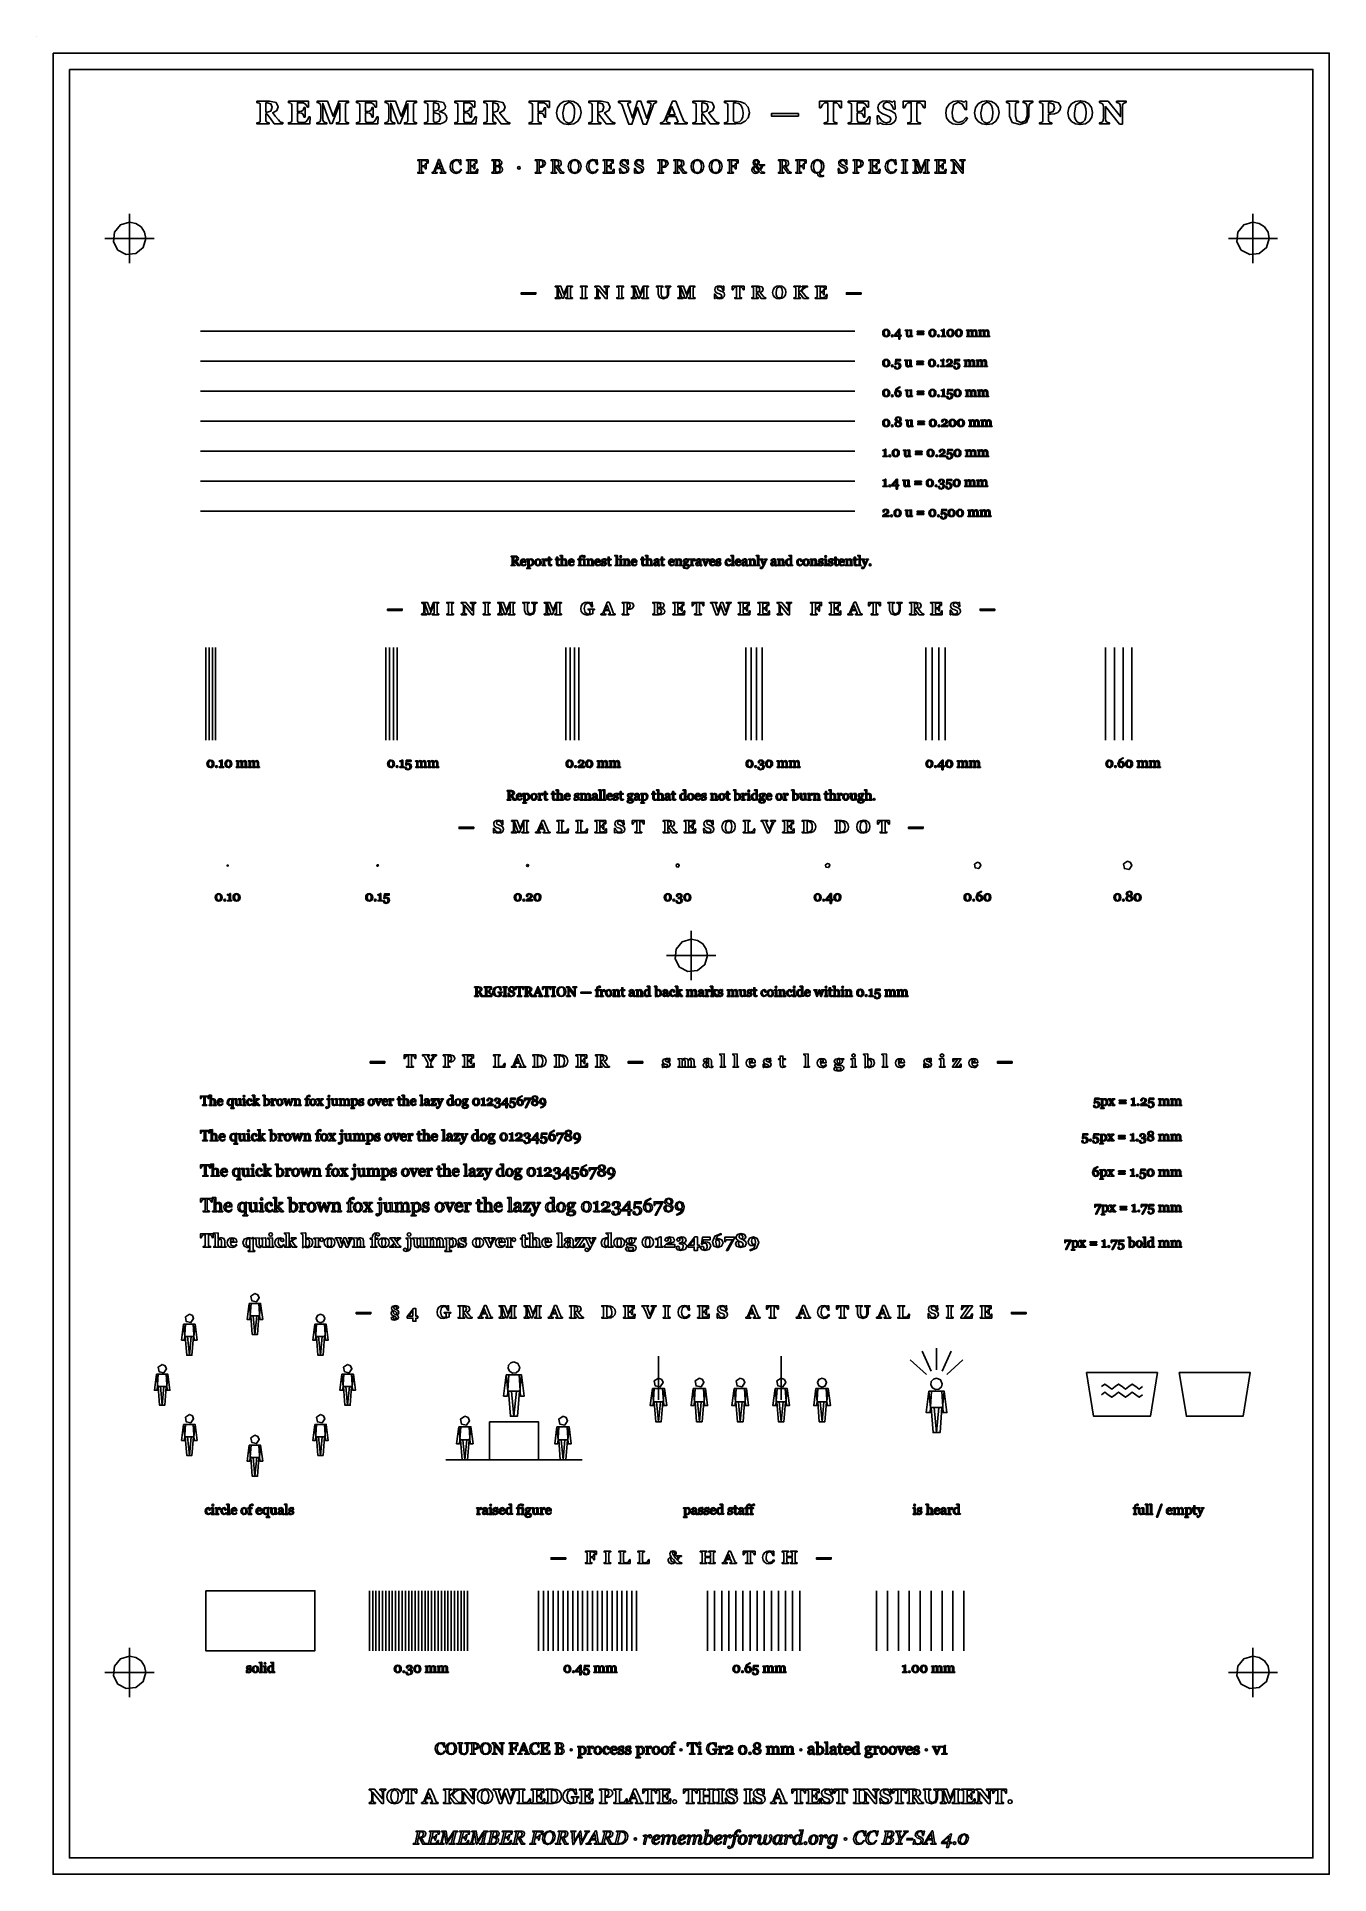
# Model space of a CAD drawing. Extents: x 0 to 118, y 2 to 170.
import ezdxf

# ---------------------------------------------------------------- set-up
doc = ezdxf.new("R2010")
doc.units = 0

msp = doc.modelspace()

# ---------------------------------------------------------------- linework, layer by layer
at = {"layer": 'Layer 1', "color": 7}
for points in [[(0, 170), (0, 170), (0, 170), (0, 170), (0, 170)], [(1.5, 168.5), (118.5, 168.5), (118.5, 1.5), (1.5, 1.5), (1.5, 168.5)], [(3, 167), (117, 167), (117, 3), (3, 3), (3, 167)], [(22.570557, 162), (21.773682, 162), (21.429443, 162.503906), (21.0896, 162.9375), (21.009033, 162.9375), (21.009033, 162.306152), (21.028076, 162.216797), (21.104248, 162.155273), (21.190673, 162.130371), (21.293213, 162.114259), (21.293213, 162), (20.184326, 162), (20.184326, 162.114258), (20.295654, 162.125975), (20.395263, 162.146483), (20.46997, 162.205076), (20.489013, 162.297361), (20.489013, 163.76367), (20.4729, 163.851561), (20.395264, 163.913084), (20.283935, 163.945311), (20.184326, 163.964353), (20.184326, 164.078611), (21.350342, 164.078611), (21.943603, 163.955564), (22.147217, 163.586423), (22.02124, 163.234861), (21.640381, 163.028318), (21.871826, 162.72949), (22.148682, 162.382322), (22.271728, 162.241697), (22.410889, 162.140623), (22.495849, 162.123045), (22.570557, 162.114255), (22.570557, 162)], [(21.572998, 163.54541), (21.455811, 163.848633), (21.124756, 163.945312), (21.009033, 163.945312), (21.009033, 163.075195), (21.120361, 163.075195), (21.454346, 163.187988), (21.572998, 163.54541), (21.572998, 163.54541)], [(24.91919, 163.54834), (24.807861, 163.54834), (24.661377, 163.788575), (24.454834, 163.93213), (24.331787, 163.943847), (24.202881, 163.946777), (23.901123, 163.946777), (23.901123, 163.144043), (24.11499, 163.144043), (24.261475, 163.163085), (24.381592, 163.236327), (24.448975, 163.35498), (24.494385, 163.502929), (24.605713, 163.502929), (24.605713, 162.635741), (24.494385, 162.635741), (24.448975, 162.78955), (24.381592, 162.918456), (24.267334, 162.990234), (24.11499, 163.010741), (23.901123, 163.010741), (23.901123, 162.41162), (23.914308, 162.262206), (23.967042, 162.17871), (24.066652, 162.142089), (24.240968, 162.133299), (24.364015, 162.134774), (24.489992, 162.143564), (24.604249, 162.165536), (24.684816, 162.208017), (24.843019, 162.426278), (24.958742, 162.64747), (25.065675, 162.64747), (25.026122, 162), (23.076416, 162), (23.076416, 162.114258), (23.187744, 162.125975), (23.287353, 162.146483), (23.36206, 162.205076), (23.381103, 162.297361), (23.381103, 163.76367), (23.364991, 163.850096), (23.287354, 163.913084), (23.18042, 163.945311), (23.076416, 163.964353), (23.076416, 164.078611), (24.91919, 164.078611), (24.91919, 163.54834)], [(28.596435, 162), (27.46997, 162), (27.46997, 162.114258), (27.591552, 162.128905), (27.691162, 162.150878), (27.7688, 162.210936), (27.792225, 162.307616), (27.792225, 163.86035), (27.07738, 162.03369), (26.89281, 162.03369), (26.826892, 162.225585), (26.743395, 162.455565), (26.217517, 163.883788), (26.217517, 162.619628), (26.240942, 162.342772), (26.320042, 162.205077), (26.450415, 162.146483), (26.583715, 162.114257), (26.583715, 162), (25.69016, 162), (25.69016, 162.114258), (25.808812, 162.1333), (25.945042, 162.1875), (26.024145, 162.325195), (26.044645, 162.603515), (26.044645, 163.6333), (26.02122, 163.788574), (25.950907, 163.888183), (25.83079, 163.946777), (25.70628, 163.964354), (25.70628, 164.078612), (26.662822, 164.078612), (27.175517, 162.706053), (27.607645, 163.820799), (27.650127, 163.967284), (27.672102, 164.078612), (28.593487, 164.078612), (28.593487, 163.964354), (28.495345, 163.952637), (28.3972, 163.929199), (28.321027, 163.869141), (28.303452, 163.77832), (28.303452, 162.306152), (28.321027, 162.216797), (28.3972, 162.155273), (28.492415, 162.130371), (28.596417, 162.114259), (28.596435, 162)], [(31.153075, 163.54834), (31.041747, 163.54834), (30.895263, 163.788574), (30.68872, 163.932129), (30.565675, 163.943847), (30.436767, 163.946776), (30.13501, 163.946776), (30.13501, 163.144042), (30.348877, 163.144042), (30.495362, 163.163085), (30.615477, 163.236327), (30.682862, 163.354979), (30.728272, 163.502928), (30.8396, 163.502928), (30.8396, 162.635741), (30.728272, 162.635741), (30.682862, 162.789549), (30.615477, 162.918456), (30.50122, 162.990233), (30.348877, 163.010741), (30.13501, 163.010741), (30.13501, 162.41162), (30.148185, 162.262205), (30.20092, 162.178709), (30.30053, 162.142088), (30.474845, 162.133298), (30.597892, 162.134773), (30.72387, 162.143563), (30.838127, 162.165536), (30.918692, 162.208016), (31.076897, 162.426278), (31.19262, 162.647469), (31.299552, 162.647469), (31.26001, 162), (29.310303, 162), (29.310303, 162.114258), (29.42163, 162.125975), (29.52124, 162.146483), (29.595948, 162.205076), (29.614998, 162.297361), (29.614998, 163.76367), (29.598897, 163.850096), (29.52126, 163.913084), (29.414327, 163.945311), (29.310322, 163.964353), (29.310322, 164.078611), (31.153095, 164.078611), (31.153075, 163.54834)], [(34.830323, 162), (33.703857, 162), (33.703857, 162.114258), (33.82544, 162.128905), (33.92505, 162.150878), (34.002685, 162.210936), (34.02611, 162.307616), (34.02611, 163.86035), (33.311267, 162.03369), (33.126697, 162.03369), (33.060778, 162.225585), (32.977283, 162.455565), (32.451403, 163.883788), (32.451403, 162.619628), (32.474828, 162.342772), (32.55393, 162.205077), (32.6843, 162.146483), (32.817602, 162.114257), (32.817602, 162), (31.924048, 162), (31.924048, 162.114258), (32.0427, 162.1333), (32.17893, 162.1875), (32.258032, 162.325195), (32.278532, 162.603515), (32.278532, 163.6333), (32.255107, 163.788574), (32.184795, 163.888183), (32.064677, 163.946777), (31.940165, 163.964354), (31.940165, 164.078612), (32.896707, 164.078612), (33.409405, 162.706053), (33.841532, 163.820799), (33.884012, 163.967284), (33.905987, 164.078612), (34.827375, 164.078612), (34.827375, 163.964354), (34.72923, 163.952637), (34.631085, 163.929199), (34.554915, 163.869141), (34.53734, 163.77832), (34.53734, 162.306152), (34.554915, 162.216797), (34.631085, 162.155273), (34.7263, 162.130371), (34.830305, 162.114259), (34.830323, 162)], [(37.379638, 162.953613), (37.531982, 162.791016), (37.590575, 162.5625), (37.523193, 162.294433), (37.332763, 162.123047), (37.028075, 162.027832), (36.62378, 162), (35.54419, 162), (35.54419, 162.114258), (35.658447, 162.12744), (35.755127, 162.147948), (35.82837, 162.205077), (35.84887, 162.298827), (35.84887, 163.76367), (35.832745, 163.851561), (35.75511, 163.913084), (35.64964, 163.943846), (35.544172, 163.964354), (35.544172, 164.078611), (36.673567, 164.078611), (37.2888, 163.961424), (37.477765, 163.615721), (37.435285, 163.429686), (37.313702, 163.29199), (37.142317, 163.19824), (36.92845, 163.132322), (36.92845, 163.10449), (37.165755, 163.053221), (37.37962, 162.953611), (37.379638, 162.953613)], [(36.90796, 163.579102), (36.809815, 163.848633), (36.51831, 163.945312), (36.445068, 163.942383), (36.368898, 163.939452), (36.368898, 163.168945), (36.445068, 163.168945), (36.795165, 163.278808), (36.90796, 163.579101), (36.90796, 163.579102)], [(40.158935, 163.54834), (40.047607, 163.54834), (39.901122, 163.788574), (39.69458, 163.932129), (39.571533, 163.943847), (39.442628, 163.946776), (39.14087, 163.946776), (39.14087, 163.144042), (39.354737, 163.144042), (39.50122, 163.163085), (39.621337, 163.236327), (39.68872, 163.354979), (39.73413, 163.502928), (39.84546, 163.502928), (39.84546, 162.635741), (39.73413, 162.635741), (39.68872, 162.789549), (39.621337, 162.918456), (39.50708, 162.990233), (39.354737, 163.010741), (39.14087, 163.010741), (39.14087, 162.41162), (39.154045, 162.262205), (39.20678, 162.178709), (39.30639, 162.142088), (39.480705, 162.133298), (39.603752, 162.134773), (39.72973, 162.143563), (39.843987, 162.165536), (39.924552, 162.208016), (40.082755, 162.426278), (40.19848, 162.647469), (40.305412, 162.647469), (40.26587, 162), (38.316162, 162), (38.316162, 162.114258), (38.42749, 162.125975), (38.5271, 162.146483), (38.601807, 162.205076), (38.620857, 162.297361), (38.620857, 163.76367), (38.604757, 163.850096), (38.52712, 163.913084), (38.420185, 163.945311), (38.316182, 163.964353), (38.316182, 164.078611), (40.158955, 164.078611), (40.158935, 163.54834)], [(43.365967, 162), (42.569092, 162), (42.224852, 162.503906), (41.88501, 162.9375), (41.804442, 162.9375), (41.804442, 162.306152), (41.823492, 162.216797), (41.899662, 162.155273), (41.98609, 162.130371), (42.088627, 162.114259), (42.088627, 162), (40.979742, 162), (40.979742, 162.114258), (41.09107, 162.125975), (41.19068, 162.146483), (41.265385, 162.205076), (41.284435, 162.297361), (41.284435, 163.76367), (41.26831, 163.851561), (41.190675, 163.913084), (41.079345, 163.945311), (40.979737, 163.964353), (40.979737, 164.078611), (42.145752, 164.078611), (42.739012, 163.955564), (42.942627, 163.586423), (42.81665, 163.234861), (42.43579, 163.028318), (42.667237, 162.72949), (42.944092, 162.382322), (43.067137, 162.241697), (43.2063, 162.140623), (43.29126, 162.123045), (43.365967, 162.114255), (43.365967, 162)], [(42.368407, 163.54541), (42.25122, 163.848633), (41.920165, 163.945312), (41.804443, 163.945312), (41.804443, 163.075195), (41.915773, 163.075195), (42.249755, 163.187988), (42.368408, 163.54541), (42.368407, 163.54541)], [(47.00122, 163.523438), (46.888427, 163.523438), (46.73755, 163.78125), (46.533935, 163.932129), (46.416747, 163.942384), (46.281982, 163.946779), (45.958253, 163.946779), (45.958253, 163.130862), (46.164795, 163.130862), (46.317138, 163.149904), (46.431398, 163.221681), (46.50171, 163.343264), (46.54419, 163.491213), (46.655518, 163.491213), (46.655518, 162.616701), (46.54419, 162.616701), (46.49878, 162.776369), (46.431398, 162.902345), (46.322997, 162.971193), (46.164795, 162.994631), (45.958253, 162.994631), (45.958253, 162.306154), (45.977303, 162.215334), (46.053475, 162.155275), (46.141365, 162.130373), (46.254157, 162.11426), (46.254157, 162), (45.133553, 162), (45.133553, 162.114258), (45.246345, 162.125975), (45.34449, 162.146483), (45.417732, 162.203611), (45.438232, 162.297361), (45.438232, 163.76367), (45.419182, 163.850096), (45.344475, 163.913084), (45.236077, 163.945311), (45.133537, 163.964353), (45.133537, 164.078611), (47.001212, 164.078611), (47.00122, 163.523438)], [(49.568115, 163.847168), (49.81128, 163.507325), (49.9021, 163.053223), (49.825927, 162.621094), (49.6062, 162.268067), (49.25171, 162.027832), (48.766845, 161.942871), (48.337648, 162.017579), (47.98169, 162.234375), (47.73999, 162.572754), (47.650635, 163.016602), (47.73706, 163.478027), (47.977295, 163.833985), (48.334717, 164.056641), (48.7771, 164.135742), (49.213622, 164.059571), (49.568115, 163.847168), (49.568115, 163.847168)], [(49.19165, 162.360352), (49.286865, 162.66211), (49.316162, 163.042969), (49.289795, 163.393067), (49.20337, 163.697754), (49.036378, 163.911621), (48.7771, 163.992188), (48.374267, 163.740235), (48.236572, 163.03125), (48.26587, 162.663575), (48.361085, 162.361817), (48.528075, 162.158204), (48.7771, 162.086426), (49.026122, 162.159668), (49.19165, 162.360352), (49.19165, 162.360352)], [(52.993408, 162), (52.196533, 162), (51.852295, 162.503906), (51.51245, 162.9375), (51.431885, 162.9375), (51.431885, 162.306152), (51.450935, 162.216797), (51.527108, 162.155273), (51.613533, 162.130371), (51.716073, 162.114259), (51.716073, 162), (50.607185, 162), (50.607185, 162.114258), (50.718513, 162.125975), (50.818123, 162.146483), (50.89283, 162.205076), (50.91188, 162.297361), (50.91188, 163.76367), (50.89578, 163.851561), (50.818143, 163.913084), (50.706815, 163.945311), (50.607205, 163.964353), (50.607205, 164.078611), (51.77322, 164.078611), (52.366483, 163.955564), (52.570095, 163.586423), (52.44412, 163.234861), (52.06326, 163.028318), (52.294705, 162.72949), (52.57156, 162.382322), (52.694608, 162.241697), (52.833768, 162.140623), (52.918728, 162.123045), (52.993435, 162.114255), (52.993408, 162)], [(51.99585, 163.54541), (51.878663, 163.848633), (51.547608, 163.945312), (51.431885, 163.945312), (51.431885, 163.075195), (51.543213, 163.075195), (51.877198, 163.187988), (51.99585, 163.54541), (51.99585, 163.54541)], [(56.833253, 163.961426), (56.742432, 163.940918), (56.653075, 163.902832), (56.556398, 163.819336), (56.505128, 163.709473), (56.256102, 162.996094), (55.90747, 161.976563), (55.613037, 161.976563), (55.06372, 163.521973), (54.568602, 161.976563), (54.27417, 161.976563), (53.89917, 163.072266), (53.679443, 163.718262), (53.616455, 163.83252), (53.525635, 163.905762), (53.440675, 163.943848), (53.338135, 163.964356), (53.338135, 164.078613), (54.447023, 164.078613), (54.447023, 163.967285), (54.300538, 163.943848), (54.224365, 163.921875), (54.192138, 163.896973), (54.186288, 163.873535), (54.190688, 163.833984), (54.202413, 163.790039), (54.344503, 163.356445), (54.608175, 162.563965), (55.08132, 164.078613), (55.391865, 164.078613), (55.941183, 162.51709), (56.134543, 163.132324), (56.257587, 163.541016), (56.304462, 163.715332), (56.322038, 163.836914), (56.29274, 163.889648), (56.216568, 163.927734), (56.109635, 163.948242), (55.99684, 163.961424), (55.99684, 164.078612), (56.833268, 164.078612), (56.833253, 163.961426)], [(59.634523, 162), (58.502198, 162), (58.502198, 162.114258), (58.688232, 162.14209), (58.795165, 162.199219), (58.79224, 162.225586), (58.780515, 162.265137), (58.60327, 162.695801), (57.885495, 162.695801), (57.829833, 162.555176), (57.778562, 162.411621), (57.74487, 162.292969), (57.74047, 162.241699), (57.810783, 162.161133), (58.048088, 162.114258), (58.048088, 162), (57.19555, 162), (57.19555, 162.114258), (57.303948, 162.128905), (57.400628, 162.164062), (57.501703, 162.250487), (57.572015, 162.372069), (57.911858, 163.196776), (58.289788, 164.107909), (58.582755, 164.107909), (59.032463, 162.991698), (59.309318, 162.312011), (59.357658, 162.231444), (59.441155, 162.164062), (59.53637, 162.128905), (59.634515, 162.114258), (59.634523, 162)], [(58.543213, 162.84082), (58.241455, 163.59375), (57.944093, 162.84082), (58.543213, 162.84082)], [(62.539795, 162), (61.74292, 162), (61.398682, 162.503906), (61.058838, 162.9375), (60.978273, 162.9375), (60.978273, 162.306152), (60.997323, 162.216797), (61.073495, 162.155273), (61.15992, 162.130371), (61.262457, 162.114259), (61.262457, 162), (60.153572, 162), (60.153572, 162.114258), (60.2649, 162.125975), (60.36451, 162.146483), (60.439217, 162.205076), (60.458267, 162.297361), (60.458267, 163.76367), (60.442142, 163.851561), (60.364507, 163.913084), (60.25318, 163.945311), (60.15357, 163.964353), (60.15357, 164.078611), (61.319585, 164.078611), (61.912847, 163.955564), (62.11646, 163.586423), (61.990482, 163.234861), (61.609625, 163.028318), (61.84107, 162.72949), (62.117925, 162.382322), (62.240972, 162.241697), (62.380132, 162.140623), (62.465092, 162.123045), (62.5398, 162.114255), (62.539795, 162)], [(61.542237, 163.54541), (61.42505, 163.848633), (61.093995, 163.945312), (60.978273, 163.945312), (60.978273, 163.075195), (61.0896, 163.075195), (61.423585, 163.187988), (61.542238, 163.54541), (61.542237, 163.54541)], [(64.917725, 163.864746), (65.225343, 163.532227), (65.34253, 163.025391), (65.23706, 162.56543), (64.960205, 162.246094), (64.560303, 162.060058), (64.093018, 162), (63.045655, 162), (63.045655, 162.114258), (63.162843, 162.123048), (63.256593, 162.140625), (63.329835, 162.199219), (63.350335, 162.290039), (63.350335, 163.763672), (63.331285, 163.853027), (63.256577, 163.918946), (63.137925, 163.952637), (63.04271, 163.964355), (63.04271, 164.078612), (64.148667, 164.078612), (64.52806, 164.033202), (64.91771, 163.864745), (64.917725, 163.864746)], [(64.618898, 162.375), (64.7229, 162.65332), (64.756593, 163.026856), (64.712648, 163.40332), (64.58374, 163.69336), (64.371338, 163.879394), (64.084228, 163.945312), (63.96704, 163.942383), (63.870363, 163.939452), (63.870363, 162.361816), (63.883538, 162.268066), (63.931878, 162.197753), (64.013908, 162.149413), (64.142815, 162.133301), (64.426995, 162.194824), (64.61889, 162.375), (64.618898, 162.375)], [(73.786378, 163.483887), (73.673585, 163.483887), (73.5271, 163.769531), (73.34253, 163.933594), (73.226808, 163.943849), (73.108155, 163.948244), (73.039308, 163.948244), (73.039308, 162.317872), (73.058357, 162.224122), (73.133065, 162.161134), (73.237067, 162.133302), (73.35865, 162.11426), (73.35865, 162), (72.199957, 162), (72.199957, 162.114258), (72.31861, 162.125975), (72.42408, 162.146483), (72.500252, 162.209471), (72.519302, 162.303221), (72.519302, 163.94824), (72.450455, 163.94824), (72.331802, 163.943846), (72.21608, 163.933591), (72.030045, 163.769528), (71.885025, 163.483883), (71.772232, 163.483883), (71.772232, 164.07861), (73.786392, 164.07861), (73.786378, 163.483887)], [(76.249268, 163.54834), (76.13794, 163.54834), (75.991455, 163.788574), (75.784913, 163.932129), (75.661865, 163.943847), (75.53296, 163.946776), (75.2312, 163.946776), (75.2312, 163.144042), (75.445068, 163.144042), (75.591553, 163.163085), (75.71167, 163.236327), (75.779053, 163.354979), (75.824463, 163.502928), (75.93579, 163.502928), (75.93579, 162.635741), (75.824463, 162.635741), (75.779053, 162.789549), (75.71167, 162.918456), (75.597413, 162.990233), (75.445068, 163.010741), (75.2312, 163.010741), (75.2312, 162.41162), (75.244375, 162.262205), (75.29711, 162.178709), (75.396718, 162.142088), (75.571035, 162.133298), (75.694083, 162.134773), (75.820058, 162.143563), (75.934315, 162.165536), (76.014883, 162.208016), (76.173085, 162.426278), (76.288808, 162.647469), (76.395743, 162.647469), (76.3562, 162), (74.406495, 162), (74.406495, 162.114258), (74.517823, 162.125975), (74.617433, 162.146483), (74.692138, 162.205076), (74.711187, 162.297361), (74.711187, 163.76367), (74.695062, 163.850096), (74.617427, 163.913084), (74.510492, 163.945311), (74.40649, 163.964353), (74.40649, 164.078611), (76.249262, 164.078611), (76.249268, 163.54834)], [(77.94165, 161.944336), (77.585692, 161.991211), (77.307372, 162.102539), (77.2063, 162), (77.081788, 162), (77.062738, 162.751465), (77.188713, 162.751465), (77.297113, 162.525879), (77.449455, 162.313477), (77.648675, 162.153808), (77.907953, 162.092285), (78.21264, 162.188965), (78.319573, 162.435058), (78.228753, 162.638672), (77.950433, 162.782227), (77.72338, 162.855469), (77.530023, 162.924317), (77.21801, 163.163086), (77.116935, 163.510254), (77.16967, 163.743164), (77.32348, 163.945312), (77.571038, 164.081543), (77.899163, 164.134277), (78.222893, 164.085938), (78.460198, 163.990723), (78.549553, 164.078613), (78.676995, 164.078613), (78.68872, 163.369629), (78.562745, 163.369629), (78.45874, 163.602539), (78.334228, 163.801758), (78.1687, 163.936523), (77.948975, 163.987793), (77.689698, 163.898438), (77.590088, 163.677246), (77.676513, 163.473633), (77.948975, 163.334473), (78.170165, 163.261231), (78.37085, 163.190918), (78.693115, 162.963867), (78.804443, 162.606445), (78.741455, 162.345703), (78.571533, 162.136231), (78.300538, 161.994141), (77.94165, 161.944336), (77.94165, 161.944336)], [(81.448975, 163.483887), (81.336182, 163.483887), (81.189697, 163.769531), (81.005128, 163.933594), (80.889405, 163.943849), (80.770753, 163.948244), (80.701905, 163.948244), (80.701905, 162.317872), (80.720955, 162.224122), (80.795662, 162.161134), (80.899665, 162.133302), (81.021248, 162.11426), (81.021248, 162), (79.862558, 162), (79.862558, 162.114258), (79.981208, 162.125975), (80.086678, 162.146483), (80.16285, 162.209471), (80.1819, 162.303221), (80.1819, 163.94824), (80.113052, 163.94824), (79.9944, 163.943846), (79.878677, 163.933591), (79.692642, 163.769528), (79.547622, 163.483883), (79.43483, 163.483883), (79.43483, 164.07861), (81.44899, 164.07861), (81.448975, 163.483887)], [(84.420655, 161.944336), (83.99292, 162.017578), (83.645753, 162.23291), (83.417237, 162.572754), (83.33374, 163.019531), (83.417237, 163.466308), (83.65454, 163.823731), (84.013427, 164.052246), (84.46167, 164.134277), (84.776612, 164.091797), (85.016845, 163.998047), (85.107665, 164.078613), (85.235107, 164.078613), (85.248283, 163.319824), (85.119377, 163.319824), (84.855705, 163.82959), (84.480705, 163.992188), (84.06176, 163.749023), (83.918205, 163.069336), (83.966545, 162.645996), (84.095452, 162.364746), (84.296135, 162.200683), (84.552482, 162.149414), (84.91723, 162.260742), (85.210197, 162.597656), (85.336175, 162.521485), (85.19262, 162.290039), (85.006585, 162.115723), (84.750237, 161.989746), (84.420647, 161.944336), (84.420655, 161.944336)], [(87.897217, 163.847168), (88.14038, 163.507324), (88.2312, 163.053223), (88.15503, 162.621094), (87.935302, 162.268067), (87.58081, 162.027832), (87.095947, 161.942871), (86.666747, 162.017578), (86.31079, 162.234375), (86.069092, 162.572754), (85.979737, 163.016602), (86.066162, 163.478027), (86.306397, 163.833985), (86.663817, 164.056641), (87.1062, 164.135742), (87.542725, 164.05957), (87.897217, 163.847168), (87.897217, 163.847168)], [(87.520753, 162.360352), (87.615967, 162.66211), (87.645263, 163.042969), (87.618898, 163.393067), (87.53247, 163.697754), (87.365477, 163.911621), (87.1062, 163.992188), (86.70337, 163.740234), (86.565675, 163.03125), (86.59497, 162.663574), (86.690185, 162.361817), (86.857178, 162.158203), (87.1062, 162.086426), (87.355225, 162.159668), (87.520753, 162.360352), (87.520753, 162.360352)], [(91.329835, 163.964356), (91.206788, 163.943848), (91.073487, 163.891113), (90.994385, 163.759277), (90.97241, 163.473633), (90.97241, 162.700196), (90.740965, 162.150879), (90.12866, 161.942871), (89.441648, 162.143555), (89.198485, 162.703125), (89.198485, 163.766602), (89.177985, 163.854492), (89.10328, 163.920411), (89.00953, 163.951172), (88.918708, 163.967285), (88.918708, 164.078613), (90.008553, 164.078613), (90.008553, 163.967285), (89.913338, 163.955567), (89.815193, 163.93213), (89.740485, 163.873536), (89.721435, 163.781251), (89.721435, 162.732423), (89.857665, 162.282715), (90.253175, 162.14209), (90.653075, 162.297364), (90.798095, 162.754395), (90.798095, 163.458985), (90.771728, 163.73877), (90.694093, 163.873536), (90.56079, 163.93213), (90.428955, 163.964356), (90.428955, 164.078614), (91.329835, 164.078614), (91.329835, 163.964356)], [(93.88501, 163.558594), (93.811768, 163.255371), (93.61255, 163.050293), (93.31079, 162.931641), (92.931398, 162.895019), (92.761475, 162.895019), (92.761475, 162.310547), (92.780525, 162.218262), (92.856697, 162.156738), (92.951912, 162.131836), (93.06324, 162.114258), (93.06324, 162), (91.936775, 162), (91.936775, 162.114258), (92.049567, 162.125975), (92.147712, 162.146483), (92.22242, 162.203611), (92.24147, 162.297361), (92.24147, 163.76367), (92.223895, 163.851561), (92.147723, 163.914549), (92.03786, 163.945311), (91.936785, 163.964353), (91.936785, 164.078611), (93.083758, 164.078611), (93.685808, 163.949705), (93.885028, 163.558592), (93.88501, 163.558594)], [(93.31372, 163.483887), (93.218505, 163.831055), (92.883058, 163.945312), (92.761475, 163.945312), (92.761475, 163.032715), (92.822997, 163.032715), (93.187745, 163.142578), (93.31372, 163.483887), (93.31372, 163.483887)], [(96.460693, 163.847168), (96.703858, 163.507324), (96.794678, 163.053223), (96.718505, 162.621094), (96.49878, 162.268067), (96.144288, 162.027832), (95.659425, 161.942871), (95.230225, 162.017578), (94.874268, 162.234375), (94.632568, 162.572754), (94.543213, 163.016602), (94.629638, 163.478027), (94.869873, 163.833985), (95.227295, 164.056641), (95.669678, 164.135742), (96.1062, 164.05957), (96.460693, 163.847168), (96.460693, 163.847168)], [(96.084228, 162.360352), (96.179443, 162.66211), (96.20874, 163.042969), (96.182372, 163.393067), (96.095947, 163.697754), (95.928955, 163.911621), (95.669677, 163.992188), (95.266845, 163.740234), (95.12915, 163.03125), (95.158447, 162.663574), (95.253662, 162.361817), (95.420655, 162.158203), (95.669677, 162.086426), (95.9187, 162.159668), (96.084227, 162.360352), (96.084228, 162.360352)], [(99.88745, 163.964356), (99.770263, 163.948243), (99.632568, 163.891114), (99.554933, 163.754884), (99.532958, 163.473634), (99.532958, 161.988282), (99.272215, 161.988282), (97.977293, 163.595215), (97.977293, 162.61963), (98.000718, 162.342774), (98.07982, 162.205079), (98.205795, 162.14795), (98.34349, 162.114259), (98.34349, 162), (97.449935, 162), (97.449935, 162.114258), (97.580308, 162.134765), (97.70482, 162.1875), (97.782455, 162.314941), (97.80443, 162.603515), (97.80443, 163.58789), (97.781005, 163.725585), (97.710692, 163.838379), (97.59204, 163.916015), (97.441162, 163.961425), (97.441162, 164.078613), (98.223387, 164.078613), (99.360107, 162.672363), (99.360107, 163.458984), (99.335207, 163.737304), (99.256105, 163.873535), (99.13013, 163.930664), (98.995365, 163.964355), (98.995365, 164.078613), (99.887452, 164.078613), (99.88745, 163.964356)], [(37.010497, 162.581543), (36.881592, 162.914062), (36.510987, 163.029785), (36.43628, 163.026855), (36.368897, 163.023925), (36.368897, 162.263671), (36.450927, 162.171386), (36.61792, 162.134765), (36.900635, 162.251953), (37.010497, 162.581543), (37.010497, 162.581543)], [(69.837648, 162.722168), (67.360595, 162.722168), (67.360595, 162.960938), (69.837648, 162.960938), (69.837648, 162.722168)], [(35.883727, 158.40918), (35.81964, 158.40918), (35.744445, 158.553589), (35.635925, 158.638183), (35.572693, 158.643311), (35.490662, 158.645011), (35.287292, 158.645011), (35.287292, 158.15795), (35.426575, 158.15795), (35.524842, 158.170768), (35.584655, 158.211784), (35.615417, 158.269889), (35.634217, 158.355338), (35.699157, 158.355338), (35.699157, 157.879386), (35.634217, 157.879386), (35.616267, 157.964835), (35.58465, 158.034049), (35.51971, 158.076774), (35.42657, 158.088737), (35.287287, 158.088737), (35.287287, 157.67089), (35.298387, 157.620475), (35.337695, 157.584586), (35.393237, 157.570059), (35.458177, 157.560659), (35.458177, 157.5), (34.932665, 157.5), (34.932665, 157.560669), (35.001025, 157.565797), (35.056567, 157.576049), (35.09331, 157.60852), (35.105285, 157.661498), (35.105285, 158.536498), (35.095885, 158.586059), (35.05658, 158.621948), (34.994203, 158.6416), (34.932678, 158.651855), (34.932678, 158.712524), (35.883728, 158.712524), (35.883727, 158.40918)], [(37.496887, 157.5), (36.991883, 157.5), (36.991883, 157.560669), (37.102113, 157.577759), (37.146545, 157.609375), (37.144795, 157.628175), (37.13967, 157.647828), (37.03884, 157.919556), (36.614157, 157.919556), (36.57485, 157.815308), (36.54836, 157.733277), (36.532985, 157.673462), (36.52871, 157.635865), (36.582542, 157.582886), (36.70388, 157.560669), (36.70388, 157.5), (36.247583, 157.5), (36.247583, 157.560669), (36.303125, 157.570069), (36.357813, 157.592287), (36.41079, 157.640138), (36.447533, 157.710206), (36.649192, 158.222902), (36.845727, 158.729615), (36.914085, 158.729615), (37.31826, 157.683717), (37.347312, 157.629884), (37.392602, 157.589723), (37.44387, 157.569216), (37.49685, 157.560671), (37.496887, 157.5)], [(37.008117, 157.995606), (36.824402, 158.465576), (36.644105, 157.995606), (37.008117, 157.995606)], [(38.449525, 157.471802), (38.241027, 157.514526), (38.065002, 157.637573), (37.943665, 157.833252), (37.898377, 158.094727), (37.94281, 158.35791), (38.065857, 158.562134), (38.249572, 158.692871), (38.476012, 158.739014), (38.638367, 158.716796), (38.776795, 158.654418), (38.811827, 158.712524), (38.880187, 158.712524), (38.887887, 158.28015), (38.81782, 158.28015), (38.776805, 158.416869), (38.712717, 158.54248), (38.615305, 158.633056), (38.486277, 158.666381), (38.331615, 158.629638), (38.208567, 158.521118), (38.130807, 158.345092), (38.10261, 158.106689), (38.131662, 157.893066), (38.216257, 157.723022), (38.345285, 157.609374), (38.512767, 157.568359), (38.640085, 157.589721), (38.740915, 157.647827), (38.81611, 157.733276), (38.86909, 157.837524), (38.933177, 157.806762), (38.738352, 157.548706), (38.449535, 157.471801), (38.449525, 157.471802)], [(40.433532, 157.857178), (40.410463, 157.5), (39.40387, 157.5), (39.40387, 157.560669), (39.47223, 157.567504), (39.52777, 157.579466), (39.565367, 157.612792), (39.576467, 157.664916), (39.576467, 158.536498), (39.567067, 158.586058), (39.52776, 158.621947), (39.465382, 158.6416), (39.40386, 158.651855), (39.40386, 158.712524), (40.342092, 158.712524), (40.342092, 158.420287), (40.278005, 158.420287), (40.203665, 158.55786), (40.095997, 158.638182), (40.032765, 158.64331), (39.949025, 158.64501), (39.758475, 158.64501), (39.758475, 158.163076), (39.895193, 158.163076), (39.990895, 158.175039), (40.04473, 158.216909), (40.076345, 158.282705), (40.094295, 158.361319), (40.15838, 158.361319), (40.15838, 157.887075), (40.094295, 157.887075), (40.075495, 157.973379), (40.044735, 158.040029), (39.984065, 158.083608), (39.895198, 158.093861), (39.75848, 158.093861), (39.75848, 157.729848), (39.76618, 157.643544), (39.796087, 157.595692), (39.856755, 157.57433), (39.96613, 157.570057), (40.040472, 157.570057), (40.11823, 157.573475), (40.18488, 157.585437), (40.23444, 157.610217), (40.316472, 157.734118), (40.372015, 157.857166), (40.433532, 157.857178)], [(42.589172, 158.064819), (42.677185, 157.970825), (42.71222, 157.829834), (42.675475, 157.682861), (42.579772, 157.580322), (42.44989, 157.520508), (42.301207, 157.5), (41.72699, 157.5), (41.72699, 157.560669), (41.786805, 157.567504), (41.8432, 157.581176), (41.880797, 157.612793), (41.891897, 157.664917), (41.891897, 158.536499), (41.881647, 158.587768), (41.843195, 158.623657), (41.785945, 158.643309), (41.732965, 158.651855), (41.732965, 158.712524), (42.292657, 158.712524), (42.41656, 158.699706), (42.530207, 158.654418), (42.613092, 158.573241), (42.645565, 158.448485), (42.62249, 158.333983), (42.557547, 158.248534), (42.466972, 158.190429), (42.357597, 158.15454), (42.357597, 158.14685), (42.473807, 158.120361), (42.589165, 158.064819), (42.589172, 158.064819)], [(42.38324, 158.247681), (42.42682, 158.328003), (42.439645, 158.431397), (42.384957, 158.587769), (42.212352, 158.645019), (42.143137, 158.643319), (42.073922, 158.641619), (42.073922, 158.175921), (42.182445, 158.175921), (42.302072, 158.193866), (42.38325, 158.247699), (42.38324, 158.247681)], [(46.634705, 158.413452), (46.597107, 158.245117), (46.494567, 158.124634), (46.351867, 158.054565), (46.18695, 158.032348), (46.051087, 158.032348), (46.051087, 157.664916), (46.060487, 157.611938), (46.101505, 157.577758), (46.155337, 157.566651), (46.227115, 157.560668), (46.227115, 157.5), (45.706727, 157.5), (45.706727, 157.560669), (45.765687, 157.566652), (45.820375, 157.577759), (45.85712, 157.61023), (45.86907, 157.664917), (45.86907, 158.539917), (45.86052, 158.59375), (45.820358, 158.629639), (45.755418, 158.645019), (45.70073, 158.651854), (45.70073, 158.712523), (46.25444, 158.712523), (46.528733, 158.630492), (46.63469, 158.413451), (46.634705, 158.413452)], [(46.37494, 158.206665), (46.41339, 158.29126), (46.42279, 158.370727), (46.41084, 158.469849), (46.371532, 158.557861), (46.29292, 158.620239), (46.171582, 158.642457), (46.0511, 158.642457), (46.0511, 158.10669), (46.138257, 158.10669), (46.287792, 158.134888), (46.374952, 158.206666), (46.37494, 158.206665)], [(48.329895, 157.5), (48.00348, 157.5), (47.806945, 157.793945), (47.617248, 158.049439), (47.493348, 158.049439), (47.493348, 157.664917), (47.502748, 157.611939), (47.542908, 157.577759), (47.59674, 157.566651), (47.661683, 157.560669), (47.661683, 157.5), (47.148988, 157.5), (47.148988, 157.560669), (47.207948, 157.566652), (47.262635, 157.577759), (47.299378, 157.61023), (47.311353, 157.664917), (47.311353, 158.541626), (47.302803, 158.594605), (47.262643, 158.629639), (47.2071, 158.643312), (47.148995, 158.651857), (47.148995, 158.712525), (47.708688, 158.712525), (47.853095, 158.696291), (47.975288, 158.645875), (48.059883, 158.556154), (48.0915, 158.423708), (48.070125, 158.299806), (48.006893, 158.206667), (47.914608, 158.14258), (47.795833, 158.097292), (47.944515, 157.89734), (48.090633, 157.699953), (48.158138, 157.623903), (48.218805, 157.584596), (48.274348, 157.567506), (48.32989, 157.560671), (48.329895, 157.5)], [(47.880432, 158.404053), (47.8172, 158.578369), (47.63861, 158.643311), (47.493347, 158.643311), (47.493347, 158.122925), (47.605285, 158.122925), (47.80182, 158.19812), (47.880432, 158.404053), (47.880432, 158.404053)], [(49.73114, 158.56897), (49.85675, 158.366455), (49.902037, 158.104981), (49.855895, 157.842651), (49.727722, 157.641846), (49.543152, 157.515381), (49.319275, 157.470947), (49.085145, 157.517944), (48.901427, 157.650391), (48.78009, 157.851196), (48.73651, 158.104981), (48.782655, 158.368164), (48.909972, 158.56897), (49.096252, 158.697144), (49.319275, 158.741577), (49.54657, 158.696289), (49.73114, 158.56897), (49.73114, 158.56897)], [(49.60382, 157.70935), (49.673035, 157.885376), (49.69526, 158.104981), (49.670485, 158.333985), (49.599562, 158.511719), (49.481642, 158.624512), (49.31929, 158.665527), (49.144973, 158.61853), (49.027908, 158.49292), (48.96382, 158.316894), (48.94332, 158.104981), (48.965545, 157.882812), (49.035613, 157.706787), (49.151825, 157.588867), (49.319305, 157.546997), (49.484223, 157.589722), (49.60385, 157.70935), (49.60382, 157.70935)], [(50.963195, 157.471802), (50.7547, 157.514526), (50.578675, 157.637573), (50.457337, 157.833252), (50.412047, 158.094727), (50.456482, 158.35791), (50.57953, 158.562134), (50.763245, 158.692871), (50.989685, 158.739014), (51.152037, 158.716796), (51.290467, 158.654418), (51.3255, 158.712524), (51.39386, 158.712524), (51.40156, 158.28015), (51.331492, 158.28015), (51.290477, 158.416869), (51.22639, 158.54248), (51.128977, 158.633056), (50.99995, 158.666381), (50.845285, 158.629638), (50.72224, 158.521118), (50.64448, 158.345092), (50.616282, 158.106689), (50.645335, 157.893066), (50.72993, 157.723022), (50.858957, 157.609374), (51.026437, 157.568359), (51.153757, 157.589721), (51.254587, 157.647827), (51.329782, 157.733276), (51.382762, 157.837524), (51.446847, 157.806762), (51.252025, 157.548706), (50.963205, 157.471801), (50.963195, 157.471802)], [(52.947205, 157.857178), (52.924132, 157.5), (51.917542, 157.5), (51.917542, 157.560669), (51.9859, 157.567504), (52.041442, 157.579466), (52.07904, 157.612792), (52.09014, 157.664916), (52.09014, 158.536498), (52.08074, 158.586058), (52.041432, 158.621947), (51.979055, 158.6416), (51.917532, 158.651855), (51.917532, 158.712524), (52.855765, 158.712524), (52.855765, 158.420287), (52.791677, 158.420287), (52.717335, 158.55786), (52.60967, 158.638182), (52.546437, 158.64331), (52.462697, 158.64501), (52.272145, 158.64501), (52.272145, 158.163076), (52.408865, 158.163076), (52.504567, 158.175039), (52.5584, 158.216909), (52.590017, 158.282705), (52.607967, 158.361319), (52.672055, 158.361319), (52.672055, 157.887075), (52.607967, 157.887075), (52.589167, 157.973379), (52.558405, 158.040029), (52.497737, 158.083608), (52.40887, 158.093861), (52.27215, 158.093861), (52.27215, 157.729848), (52.27985, 157.643544), (52.309757, 157.595692), (52.370427, 157.57433), (52.479802, 157.570057), (52.554142, 157.570057), (52.631902, 157.573475), (52.698552, 157.585437), (52.748112, 157.610217), (52.830145, 157.734118), (52.885685, 157.857166), (52.947205, 157.857178)], [(54.200622, 158.056275), (54.25702, 157.96228), (54.27582, 157.84436), (54.157045, 157.579468), (53.862245, 157.47522), (53.699892, 157.5), (53.559755, 157.561523), (53.523012, 157.499145), (53.454652, 157.499145), (53.442677, 157.914428), (53.511892, 157.914428), (53.561452, 157.775146), (53.637502, 157.65979), (53.740895, 157.579467), (53.879322, 157.54956), (53.981862, 157.56494), (54.05364, 157.608519), (54.0938, 157.674315), (54.107475, 157.762328), (54.06646, 157.897337), (53.944267, 157.993041), (53.816947, 158.041747), (53.693047, 158.093016), (53.533257, 158.2135), (53.47686, 158.409178), (53.505057, 158.538207), (53.58538, 158.645018), (53.702445, 158.714232), (53.843437, 158.739867), (53.992972, 158.714232), (54.114312, 158.654418), (54.149345, 158.712523), (54.217705, 158.712523), (54.22453, 158.310057), (54.155317, 158.310057), (54.112592, 158.442504), (54.051922, 158.557006), (53.962202, 158.635619), (53.83232, 158.665526), (53.69389, 158.613402), (53.63664, 158.486083), (53.673382, 158.355345), (53.780195, 158.270751), (53.902387, 158.218627), (54.019452, 158.172484), (54.11772, 158.122069), (54.200605, 158.056273), (54.200622, 158.056275)], [(55.557435, 158.056275), (55.61383, 157.96228), (55.63263, 157.84436), (55.513855, 157.579468), (55.219055, 157.47522), (55.056702, 157.5), (54.916565, 157.561523), (54.879822, 157.499145), (54.811462, 157.499145), (54.799512, 157.914428), (54.868725, 157.914428), (54.918287, 157.775146), (54.994335, 157.65979), (55.09773, 157.579467), (55.236157, 157.54956), (55.338697, 157.56494), (55.410475, 157.608519), (55.450635, 157.674315), (55.46431, 157.762328), (55.423295, 157.897337), (55.301102, 157.993041), (55.173782, 158.041747), (55.04988, 158.093016), (54.89009, 158.2135), (54.833695, 158.409178), (54.861892, 158.538207), (54.942215, 158.645018), (55.05928, 158.714232), (55.200272, 158.739867), (55.349807, 158.714232), (55.471145, 158.654418), (55.50618, 158.712523), (55.57454, 158.712523), (55.581365, 158.310057), (55.51215, 158.310057), (55.469427, 158.442504), (55.408757, 158.557006), (55.319035, 158.635619), (55.189152, 158.665526), (55.050725, 158.613402), (54.993475, 158.486083), (55.030217, 158.355345), (55.13703, 158.270751), (55.259222, 158.218627), (55.376287, 158.172484), (55.474552, 158.122069), (55.55744, 158.056273), (55.557435, 158.056275)], [(57.884827, 158.413452), (57.84723, 158.245117), (57.74469, 158.124634), (57.60199, 158.054565), (57.437072, 158.032348), (57.301207, 158.032348), (57.301207, 157.664916), (57.310607, 157.611938), (57.351622, 157.577758), (57.405457, 157.566651), (57.477235, 157.560668), (57.477235, 157.5), (56.956848, 157.5), (56.956848, 157.560669), (57.015808, 157.566652), (57.070495, 157.577759), (57.10724, 157.61023), (57.119215, 157.664917), (57.119215, 158.539917), (57.110665, 158.59375), (57.070503, 158.629639), (57.005563, 158.645019), (56.950875, 158.651854), (56.950875, 158.712523), (57.504585, 158.712523), (57.778878, 158.630492), (57.884835, 158.413451), (57.884827, 158.413452)], [(57.62506, 158.206665), (57.663512, 158.29126), (57.672912, 158.370727), (57.660937, 158.469849), (57.62163, 158.557861), (57.543017, 158.620239), (57.42168, 158.642457), (57.301195, 158.642457), (57.301195, 158.10669), (57.388355, 158.10669), (57.53789, 158.134888), (57.625047, 158.206666), (57.62506, 158.206665)], [(59.580017, 157.5), (59.2536, 157.5), (59.057068, 157.793945), (58.86737, 158.049439), (58.74347, 158.049439), (58.74347, 157.664917), (58.75287, 157.611939), (58.793033, 157.577759), (58.846865, 157.566651), (58.911808, 157.560669), (58.911808, 157.5), (58.399113, 157.5), (58.399113, 157.560669), (58.458073, 157.566652), (58.51276, 157.577759), (58.549503, 157.61023), (58.561453, 157.664917), (58.561453, 158.541626), (58.552903, 158.594605), (58.512743, 158.629639), (58.4572, 158.643312), (58.399095, 158.651857), (58.399095, 158.712525), (58.958787, 158.712525), (59.103195, 158.696291), (59.225387, 158.645875), (59.309982, 158.556154), (59.3416, 158.423708), (59.32025, 158.299806), (59.257018, 158.206667), (59.164733, 158.14258), (59.045958, 158.097292), (59.194638, 157.89734), (59.340758, 157.699953), (59.408263, 157.623903), (59.46893, 157.584596), (59.524473, 157.567506), (59.580015, 157.560671), (59.580017, 157.5)], [(59.130555, 158.404053), (59.067322, 158.578369), (58.888732, 158.643311), (58.74347, 158.643311), (58.74347, 158.122925), (58.855407, 158.122925), (59.05194, 158.19812), (59.130555, 158.404053), (59.130555, 158.404053)], [(60.981262, 158.56897), (61.106872, 158.366455), (61.15216, 158.104981), (61.106017, 157.842651), (60.977845, 157.641846), (60.793275, 157.515381), (60.569397, 157.470947), (60.335265, 157.517944), (60.15155, 157.650391), (60.030212, 157.851196), (59.986632, 158.104981), (60.032775, 158.368164), (60.160095, 158.56897), (60.346375, 158.697144), (60.569397, 158.741577), (60.796692, 158.696289), (60.981262, 158.56897), (60.981262, 158.56897)], [(60.853942, 157.70935), (60.923157, 157.885376), (60.945382, 158.104981), (60.920607, 158.333985), (60.849685, 158.511719), (60.731765, 158.624512), (60.569412, 158.665527), (60.395095, 158.61853), (60.27803, 158.49292), (60.213943, 158.316894), (60.193443, 158.104981), (60.215668, 157.882812), (60.285735, 157.706787), (60.401948, 157.588867), (60.569428, 157.546997), (60.734345, 157.589722), (60.853973, 157.70935), (60.853942, 157.70935)], [(62.658507, 158.56897), (62.784117, 158.366455), (62.829407, 158.104981), (62.783265, 157.842651), (62.65509, 157.641846), (62.47052, 157.515381), (62.246642, 157.470947), (62.012512, 157.517944), (61.828797, 157.650391), (61.707457, 157.851196), (61.66388, 158.104981), (61.710022, 158.368164), (61.837342, 158.56897), (62.02362, 158.697144), (62.246642, 158.741577), (62.473937, 158.696289), (62.658507, 158.56897), (62.658507, 158.56897)], [(62.53119, 157.70935), (62.600402, 157.885376), (62.622627, 158.104981), (62.597852, 158.333985), (62.52693, 158.511719), (62.40901, 158.624512), (62.246655, 158.665527), (62.07234, 158.61853), (61.955272, 158.49292), (61.891188, 158.316894), (61.870688, 158.104981), (61.892913, 157.882812), (61.962983, 157.706787), (62.079193, 157.588867), (62.246673, 157.546997), (62.41159, 157.589722), (62.53122, 157.70935), (62.53119, 157.70935)], [(64.297303, 158.40918), (64.233215, 158.40918), (64.15802, 158.553589), (64.0495, 158.638183), (63.986268, 158.643311), (63.904235, 158.645011), (63.700868, 158.645011), (63.700868, 158.15795), (63.84015, 158.15795), (63.938415, 158.170768), (63.99823, 158.211784), (64.028993, 158.269889), (64.047793, 158.355339), (64.112735, 158.355339), (64.112735, 157.879386), (64.047793, 157.879386), (64.029843, 157.964835), (63.998228, 158.034049), (63.933285, 158.076774), (63.840148, 158.088737), (63.700865, 158.088737), (63.700865, 157.67089), (63.711965, 157.620475), (63.751273, 157.584586), (63.806813, 157.570059), (63.871755, 157.560659), (63.871755, 157.5), (63.346243, 157.5), (63.346243, 157.560669), (63.414603, 157.565797), (63.470145, 157.576049), (63.506888, 157.60852), (63.518838, 157.661498), (63.518838, 158.536498), (63.509438, 158.586059), (63.470133, 158.621948), (63.407753, 158.6416), (63.34623, 158.651855), (63.34623, 158.712524), (64.29728, 158.712524), (64.297303, 158.40918)], [(66.73578, 158.207519), (66.634095, 158.187012), (66.55548, 158.137451), (66.518738, 158.076783), (66.475157, 157.981934), (66.423035, 157.874268), (66.354675, 157.768311), (66.438415, 157.678589), (66.52301, 157.609375), (66.619568, 157.57605), (66.722963, 157.56067), (66.722963, 157.5), (66.37091, 157.5), (66.243593, 157.645264), (66.17865, 157.581177), (66.1026, 157.52478), (66.012878, 157.484619), (65.907775, 157.470092), (65.782165, 157.488892), (65.668518, 157.546997), (65.588195, 157.647828), (65.557435, 157.7948), (65.612975, 157.986206), (65.822328, 158.169068), (65.71466, 158.327149), (65.676208, 158.476685), (65.699283, 158.584351), (65.765933, 158.670655), (65.861635, 158.722779), (65.976138, 158.741579), (66.095768, 158.719361), (66.180363, 158.662964), (66.22565, 158.587769), (66.241875, 158.50232), (66.177788, 158.32544), (66.002618, 158.192994), (66.159843, 157.994752), (66.30767, 157.819581), (66.396538, 157.991334), (66.428155, 158.134034), (66.387993, 158.176759), (66.278618, 158.20752), (66.278618, 158.268189), (66.735773, 158.268189), (66.73578, 158.207519)], [(66.131653, 158.48523), (66.0932, 158.61853), (65.983825, 158.665527), (65.917175, 158.649292), (65.871887, 158.608276), (65.847112, 158.557007), (65.839412, 158.508301), (65.870172, 158.388672), (65.965877, 158.243409), (66.09234, 158.35022), (66.131647, 158.48523), (66.131653, 158.48523)], [(69.1734, 157.5), (68.846985, 157.5), (68.650453, 157.793945), (68.460755, 158.049439), (68.336853, 158.049439), (68.336853, 157.664917), (68.346253, 157.611939), (68.386413, 157.577759), (68.440248, 157.566651), (68.505188, 157.560669), (68.505188, 157.5), (67.992493, 157.5), (67.992493, 157.560669), (68.051453, 157.566652), (68.10614, 157.577759), (68.142883, 157.61023), (68.154833, 157.664917), (68.154833, 158.541626), (68.146283, 158.594605), (68.10612, 158.629639), (68.050578, 158.643312), (67.992473, 158.651857), (67.992473, 158.712525), (68.552165, 158.712525), (68.696575, 158.696291), (68.818768, 158.645875), (68.903363, 158.556154), (68.934978, 158.423708), (68.913628, 158.299806), (68.850395, 158.206667), (68.75811, 158.14258), (68.639335, 158.097292), (68.788018, 157.89734), (68.934135, 157.699953), (69.00164, 157.623903), (69.06231, 157.584596), (69.117853, 157.567506), (69.173393, 157.560671), (69.1734, 157.5)], [(68.723938, 158.404053), (68.660705, 158.578369), (68.482118, 158.643311), (68.336853, 158.643311), (68.336853, 158.122925), (68.448793, 158.122925), (68.645325, 158.19812), (68.723938, 158.404053), (68.723938, 158.404053)], [(70.536195, 158.40918), (70.472108, 158.40918), (70.396913, 158.553589), (70.28839, 158.638184), (70.225158, 158.643312), (70.143128, 158.645012), (69.939757, 158.645012), (69.939757, 158.157951), (70.07904, 158.157951), (70.177307, 158.170769), (70.237122, 158.211784), (70.267882, 158.26989), (70.286682, 158.355339), (70.351622, 158.355339), (70.351622, 157.879387), (70.286682, 157.879387), (70.268732, 157.964836), (70.237117, 158.03405), (70.172175, 158.076774), (70.079035, 158.088737), (69.939752, 158.088737), (69.939752, 157.67089), (69.950852, 157.620475), (69.990157, 157.584587), (70.0457, 157.570059), (70.110642, 157.560659), (70.110642, 157.5), (69.58513, 157.5), (69.58513, 157.560669), (69.653487, 157.565797), (69.70903, 157.576049), (69.745772, 157.60852), (69.757747, 157.661498), (69.757747, 158.536498), (69.748347, 158.586059), (69.70904, 158.621948), (69.646662, 158.6416), (69.58514, 158.651855), (69.58514, 158.712524), (70.53619, 158.712524), (70.536195, 158.40918)], [(71.998108, 158.56897), (72.123717, 158.366456), (72.169007, 158.104981), (72.1391, 157.893067), (72.054505, 157.71875), (71.930603, 157.590577), (71.769958, 157.504273), (71.837463, 157.335938), (71.97931, 157.260743), (72.08612, 157.26587), (72.14679, 157.274415), (72.14679, 157.20691), (72.050232, 157.183838), (71.890442, 157.17102), (71.778502, 157.18811), (71.679382, 157.241089), (71.605042, 157.334229), (71.567445, 157.472656), (71.341002, 157.52478), (71.162415, 157.657227), (71.04535, 157.855469), (71.00348, 158.104981), (71.049622, 158.368164), (71.17694, 158.56897), (71.36322, 158.697144), (71.586242, 158.741578), (71.813537, 158.696289), (71.998107, 158.56897), (71.998108, 158.56897)], [(71.870788, 157.709351), (71.940003, 157.885377), (71.962228, 158.104981), (71.937453, 158.333985), (71.866528, 158.511719), (71.748608, 158.624512), (71.586255, 158.665528), (71.41194, 158.618531), (71.294873, 158.49292), (71.230788, 158.316895), (71.210288, 158.104981), (71.232513, 157.882813), (71.302583, 157.706787), (71.418793, 157.588868), (71.586273, 157.546998), (71.75119, 157.589722), (71.870818, 157.709351), (71.870788, 157.709351)], [(74.247743, 158.056275), (74.304137, 157.962281), (74.322937, 157.844361), (74.204162, 157.579468), (73.909363, 157.47522), (73.74701, 157.5), (73.606873, 157.561524), (73.57013, 157.499146), (73.50177, 157.499146), (73.48982, 157.914429), (73.559033, 157.914429), (73.608595, 157.775147), (73.684645, 157.65979), (73.788038, 157.579468), (73.926465, 157.549561), (74.029005, 157.564941), (74.100783, 157.60852), (74.140943, 157.674316), (74.154618, 157.762328), (74.113603, 157.897338), (73.99141, 157.993041), (73.86409, 158.041747), (73.740188, 158.093017), (73.580398, 158.2135), (73.524003, 158.409179), (73.5522, 158.538207), (73.632523, 158.645019), (73.749588, 158.714233), (73.89058, 158.739868), (74.040115, 158.714233), (74.161453, 158.654418), (74.196488, 158.712524), (74.264848, 158.712524), (74.271673, 158.310058), (74.202458, 158.310058), (74.159735, 158.442504), (74.099065, 158.557006), (74.009343, 158.635619), (73.87946, 158.665526), (73.741033, 158.613403), (73.683783, 158.486083), (73.720525, 158.355346), (73.827338, 158.270751), (73.94953, 158.218627), (74.066595, 158.172484), (74.16486, 158.12207), (74.247748, 158.056274), (74.247743, 158.056275)], [(75.778015, 158.413453), (75.740417, 158.245118), (75.637877, 158.124634), (75.495177, 158.054566), (75.33026, 158.032349), (75.194397, 158.032349), (75.194397, 157.664917), (75.203797, 157.611938), (75.244812, 157.577758), (75.298645, 157.566651), (75.370422, 157.560668), (75.370422, 157.5), (74.850037, 157.5), (74.850037, 157.560669), (74.908997, 157.566652), (74.963685, 157.577759), (75.000427, 157.61023), (75.012377, 157.664917), (75.012377, 158.539917), (75.003827, 158.59375), (74.963667, 158.629639), (74.898725, 158.645019), (74.844037, 158.651854), (74.844037, 158.712523), (75.397747, 158.712523), (75.67204, 158.630492), (75.777997, 158.413451), (75.778015, 158.413453)], [(75.51825, 158.206665), (75.556703, 158.29126), (75.566102, 158.370727), (75.554127, 158.469849), (75.514822, 158.557861), (75.436207, 158.620239), (75.31487, 158.642457), (75.194388, 158.642457), (75.194388, 158.10669), (75.281545, 158.10669), (75.431083, 158.134888), (75.51824, 158.206666), (75.51825, 158.206665)], [(77.311707, 157.857178), (77.288635, 157.5), (76.282043, 157.5), (76.282043, 157.560669), (76.350403, 157.567504), (76.405945, 157.579466), (76.443543, 157.612792), (76.454643, 157.664916), (76.454643, 158.536498), (76.445243, 158.586058), (76.405935, 158.621947), (76.343558, 158.6416), (76.282032, 158.651855), (76.282032, 158.712524), (77.220265, 158.712524), (77.220265, 158.420287), (77.15618, 158.420287), (77.081837, 158.55786), (76.974172, 158.638182), (76.91094, 158.64331), (76.8272, 158.64501), (76.636647, 158.64501), (76.636647, 158.163076), (76.773367, 158.163076), (76.86907, 158.175039), (76.922902, 158.216909), (76.95452, 158.282705), (76.97247, 158.361319), (77.036557, 158.361319), (77.036557, 157.887075), (76.97247, 157.887075), (76.95367, 157.973379), (76.922907, 158.040029), (76.862237, 158.083608), (76.773372, 158.093861), (76.636652, 158.093861), (76.636652, 157.729848), (76.644352, 157.643544), (76.67426, 157.595692), (76.73493, 157.57433), (76.844305, 157.570057), (76.918645, 157.570057), (76.996405, 157.573475), (77.063055, 157.585437), (77.112615, 157.610217), (77.194645, 157.734118), (77.250187, 157.857166), (77.311707, 157.857178)], [(78.344665, 157.471802), (78.13617, 157.514526), (77.960145, 157.637573), (77.838805, 157.833252), (77.793517, 158.094727), (77.837953, 158.35791), (77.960998, 158.562134), (78.144715, 158.692871), (78.371155, 158.739014), (78.533507, 158.716796), (78.671935, 158.654418), (78.70697, 158.712524), (78.77533, 158.712524), (78.78303, 158.28015), (78.712963, 158.28015), (78.671945, 158.416869), (78.60786, 158.54248), (78.510447, 158.633056), (78.381417, 158.666381), (78.226755, 158.629638), (78.103707, 158.521118), (78.02595, 158.345092), (77.997752, 158.106689), (78.026805, 157.893066), (78.1114, 157.723022), (78.240427, 157.609374), (78.407907, 157.568359), (78.535227, 157.589721), (78.636057, 157.647827), (78.711252, 157.733276), (78.76423, 157.837524), (78.828317, 157.806762), (78.633495, 157.548706), (78.344675, 157.471801), (78.344665, 157.471802)], [(79.83905, 157.5), (79.29303, 157.5), (79.29303, 157.560669), (79.35968, 157.565797), (79.421202, 157.576049), (79.46222, 157.605956), (79.475045, 157.659789), (79.475045, 158.538207), (79.465645, 158.587768), (79.42121, 158.621948), (79.35627, 158.640745), (79.293037, 158.651852), (79.293037, 158.712522), (79.839057, 158.712522), (79.839057, 158.651852), (79.775825, 158.645017), (79.711737, 158.631345), (79.66816, 158.59802), (79.65706, 158.54675), (79.65706, 157.669187), (79.669035, 157.618772), (79.711758, 157.584592), (79.769865, 157.569212), (79.839078, 157.560667), (79.83905, 157.5)], [(81.825622, 157.5), (81.289855, 157.5), (81.289855, 157.560669), (81.364197, 157.566652), (81.42743, 157.581176), (81.465882, 157.61792), (81.478707, 157.670898), (81.478707, 158.552734), (81.465882, 158.552734), (81.052307, 157.519653), (81.009582, 157.519653), (80.615662, 158.574096), (80.604563, 158.574096), (80.604563, 157.850342), (80.617388, 157.690551), (80.658403, 157.611938), (80.736163, 157.577759), (80.813068, 157.560668), (80.813068, 157.5), (80.323442, 157.5), (80.323442, 157.560669), (80.403765, 157.573487), (80.46956, 157.601685), (80.510577, 157.675171), (80.521677, 157.840943), (80.521677, 158.461304), (80.508852, 158.549317), (80.47211, 158.604859), (80.407167, 158.639038), (80.331117, 158.651856), (80.331117, 158.712525), (80.744692, 158.712525), (81.091617, 157.803345), (81.388125, 158.563843), (81.41547, 158.651001), (81.428295, 158.712525), (81.823925, 158.712525), (81.823925, 158.651856), (81.762402, 158.644166), (81.70857, 158.631348), (81.669262, 158.597169), (81.659012, 158.545045), (81.659012, 157.670899), (81.669262, 157.620484), (81.70857, 157.584595), (81.763257, 157.56836), (81.825635, 157.56067), (81.825622, 157.5)], [(83.38324, 157.857178), (83.360168, 157.5), (82.353578, 157.5), (82.353578, 157.560669), (82.421935, 157.567504), (82.477478, 157.579466), (82.515075, 157.612792), (82.526175, 157.664916), (82.526175, 158.536498), (82.516775, 158.586058), (82.477468, 158.621947), (82.41509, 158.6416), (82.353568, 158.651855), (82.353568, 158.712524), (83.2918, 158.712524), (83.2918, 158.420287), (83.227713, 158.420287), (83.153373, 158.55786), (83.045705, 158.638182), (82.982473, 158.64331), (82.898732, 158.64501), (82.70818, 158.64501), (82.70818, 158.163076), (82.8449, 158.163076), (82.940602, 158.175039), (82.994435, 158.216909), (83.026052, 158.282705), (83.044002, 158.361319), (83.108087, 158.361319), (83.108087, 157.887075), (83.044002, 157.887075), (83.025202, 157.973379), (82.99444, 158.040029), (82.933773, 158.083608), (82.844905, 158.093861), (82.708185, 158.093861), (82.708185, 157.729848), (82.715885, 157.643544), (82.74579, 157.595692), (82.80646, 157.57433), (82.915835, 157.570057), (82.990175, 157.570057), (83.067935, 157.573475), (83.134585, 157.585437), (83.184145, 157.610217), (83.266177, 157.734118), (83.32172, 157.857166), (83.38324, 157.857178)], [(85.126283, 158.651856), (85.052795, 158.638183), (84.981873, 158.611694), (84.940003, 158.529663), (84.929753, 158.375854), (84.929753, 157.488036), (84.855412, 157.488036), (84.12055, 158.480102), (84.12055, 157.854614), (84.133375, 157.693115), (84.17439, 157.612793), (84.255567, 157.577758), (84.336742, 157.560668), (84.336742, 157.5), (83.83943, 157.5), (83.83943, 157.560669), (83.917187, 157.576904), (83.985547, 157.604248), (84.026562, 157.67688), (84.037662, 157.845214), (84.037662, 158.442505), (84.023987, 158.521118), (83.987242, 158.581787), (83.903502, 158.629639), (83.818907, 158.651856), (83.818907, 158.712525), (84.164977, 158.712525), (84.846862, 157.787964), (84.846862, 158.364747), (84.833187, 158.5271), (84.793882, 158.60315), (84.715267, 158.634767), (84.633237, 158.651857), (84.633237, 158.712525), (85.12628, 158.712525), (85.126283, 158.651856)], [(42.50116, 157.860596), (42.428527, 158.037475), (42.222595, 158.106689), (42.13031, 158.104989), (42.073912, 158.103289), (42.073912, 157.676043), (42.117492, 157.594867), (42.23883, 157.567523), (42.433655, 157.641864), (42.50116, 157.860614), (42.50116, 157.860596)], [(44.325257, 157.977661), (44.290222, 157.89563), (44.20819, 157.862305), (44.125305, 157.89563), (44.091125, 157.977661), (44.125305, 158.059693), (44.20819, 158.094727), (44.290222, 158.059693), (44.325257, 157.977661), (44.325257, 157.977661)], [(66.198302, 157.694824), (66.01886, 157.915283), (65.859925, 158.118652), (65.761657, 158.00586), (65.73346, 157.858887), (65.799255, 157.665772), (65.97699, 157.589722), (66.099182, 157.616211), (66.198302, 157.694824), (66.198302, 157.694824)], [(8.5, 153.75), (8.5, 149.25)], [(111.5, 153.75), (111.5, 149.25)], [(8.5, 153), (7.666645, 152.747204), (7.114181, 152.074025), (7.028822, 151.207365), (7.43934, 150.43934), (8.207365, 150.028822), (9.074025, 150.114181), (9.747204, 150.666645), (10, 151.5), (9.885819, 152.074025), (9.56066, 152.56066), (9.074025, 152.885819), (8.5, 153), (8.5, 153)], [(111.5, 153), (110.666645, 152.747204), (110.114181, 152.074025), (110.028822, 151.207365), (110.43934, 150.43934), (111.207365, 150.028822), (112.074025, 150.114181), (112.747204, 150.666645), (113, 151.5), (112.885819, 152.074025), (112.56066, 152.56066), (112.074025, 152.885819), (111.5, 153), (111.5, 153)], [(6.25, 151.5), (10.75, 151.5)], [(109.25, 151.5), (113.75, 151.5)], [(49.108215, 146), (48.498047, 146), (48.498047, 146.06189), (48.563905, 146.069825), (48.61786, 146.081727), (48.659912, 146.114259), (48.672612, 146.166627), (48.672612, 147.007692), (48.285405, 146.018251), (48.18543, 146.018251), (48.149725, 146.122194), (48.104497, 146.246767), (47.819645, 147.020387), (47.819645, 146.335634), (47.832345, 146.18567), (47.87519, 146.111085), (47.945807, 146.079347), (48.018012, 146.061892), (48.018012, 146), (47.534005, 146), (47.534005, 146.06189), (47.598275, 146.072205), (47.672065, 146.101563), (47.714912, 146.176148), (47.726012, 146.326904), (47.726012, 146.884705), (47.713312, 146.968811), (47.675227, 147.022766), (47.610162, 147.054505), (47.54272, 147.064027), (47.54272, 147.125917), (48.060847, 147.125917), (48.338557, 146.382447), (48.572627, 146.986268), (48.595627, 147.065614), (48.607527, 147.125917), (49.10661, 147.125917), (49.10661, 147.064027), (49.05345, 147.05768), (49.000287, 147.044985), (48.959027, 147.012453), (48.949503, 146.963258), (48.949503, 146.165834), (48.959027, 146.117434), (49.000287, 146.084108), (49.051862, 146.070618), (49.108197, 146.061891), (49.108215, 146)], [(50.46875, 146), (49.8443, 146), (49.8443, 146.06189), (49.906982, 146.06665), (49.964905, 146.076172), (50.004577, 146.107117), (50.015677, 146.157105), (50.015677, 146.955322), (50.005352, 147.00293), (49.964887, 147.036255), (49.908552, 147.052125), (49.844282, 147.064028), (49.844282, 147.125917), (50.468733, 147.125917), (50.468733, 147.064028), (50.409222, 147.056885), (50.34892, 147.044983), (50.30766, 147.012451), (50.297335, 146.963256), (50.297335, 146.165832), (50.30766, 146.116638), (50.34892, 146.084106), (50.40367, 146.069824), (50.468733, 146.061889), (50.46875, 146)], [(52.491822, 147.064026), (52.428345, 147.055298), (52.35376, 147.024354), (52.311708, 146.950562), (52.299808, 146.798218), (52.299808, 145.993653), (52.158573, 145.993653), (51.457155, 146.864076), (51.457155, 146.335633), (51.469855, 146.18567), (51.512703, 146.111085), (51.58094, 146.08014), (51.655525, 146.06189), (51.655525, 146), (51.171518, 146), (51.171518, 146.06189), (51.242135, 146.072997), (51.309578, 146.101562), (51.35163, 146.170592), (51.36353, 146.326904), (51.36353, 146.860107), (51.35083, 146.934693), (51.312745, 146.995789), (51.248475, 147.037842), (51.166747, 147.062439), (51.166747, 147.125916), (51.590455, 147.125916), (52.206177, 146.364197), (52.206177, 146.790283), (52.192677, 146.94104), (52.149832, 147.014832), (52.081595, 147.045776), (52.008595, 147.064026), (52.008595, 147.125916), (52.491812, 147.125916), (52.491822, 147.064026)], [(53.80713, 146), (53.182678, 146), (53.182678, 146.06189), (53.245363, 146.06665), (53.303283, 146.076172), (53.342958, 146.107117), (53.354058, 146.157105), (53.354058, 146.955322), (53.343733, 147.00293), (53.303265, 147.036255), (53.24693, 147.052125), (53.18266, 147.064028), (53.18266, 147.125917), (53.807113, 147.125917), (53.807113, 147.064028), (53.747603, 147.056885), (53.6873, 147.044983), (53.64604, 147.012451), (53.635715, 146.963256), (53.635715, 146.165832), (53.64604, 146.116638), (53.6873, 146.084106), (53.742048, 146.069824), (53.807113, 146.061889), (53.80713, 146)], [(56.084108, 146), (55.473938, 146), (55.473938, 146.06189), (55.539795, 146.069825), (55.59375, 146.081727), (55.635803, 146.114259), (55.648503, 146.166627), (55.648503, 147.007692), (55.261298, 146.018251), (55.16132, 146.018251), (55.125615, 146.122194), (55.080388, 146.246767), (54.795538, 147.020387), (54.795538, 146.335634), (54.808238, 146.18567), (54.851085, 146.111085), (54.921703, 146.079347), (54.993907, 146.061892), (54.993907, 146), (54.509898, 146), (54.509898, 146.06189), (54.574168, 146.072205), (54.64796, 146.101563), (54.690805, 146.176148), (54.701905, 146.326904), (54.701905, 146.884705), (54.689205, 146.968811), (54.651117, 147.022766), (54.586055, 147.054505), (54.51861, 147.064027), (54.51861, 147.125917), (55.036737, 147.125917), (55.314447, 146.382447), (55.548517, 146.986268), (55.571517, 147.065614), (55.583417, 147.125917), (56.082502, 147.125917), (56.082502, 147.064027), (56.02934, 147.05768), (55.97618, 147.044985), (55.93492, 147.012453), (55.925395, 146.963258), (55.925395, 146.165834), (55.93492, 146.117434), (55.97618, 146.084108), (56.027752, 146.070618), (56.08409, 146.061891), (56.084108, 146)], [(58.12146, 147.064026), (58.05481, 147.052919), (57.982605, 147.024354), (57.939757, 146.952943), (57.927858, 146.798219), (57.927858, 146.379273), (57.80249, 146.081727), (57.470825, 145.969056), (57.098695, 146.07776), (56.96698, 146.38086), (56.96698, 146.95691), (56.95588, 147.004517), (56.915413, 147.040223), (56.864632, 147.056886), (56.815438, 147.065613), (56.815438, 147.125916), (57.40577, 147.125916), (57.40577, 147.065613), (57.354195, 147.059266), (57.301033, 147.046571), (57.260568, 147.014832), (57.250243, 146.964845), (57.250243, 146.396729), (57.324033, 146.153138), (57.538268, 146.076966), (57.75488, 146.161073), (57.833433, 146.408631), (57.833433, 146.790284), (57.819158, 146.941834), (57.777105, 147.014832), (57.7049, 147.046571), (57.63349, 147.064026), (57.63349, 147.125915), (58.121465, 147.125915), (58.12146, 147.064026)], [(60.351622, 146), (59.741455, 146), (59.741455, 146.06189), (59.807312, 146.069825), (59.861267, 146.081727), (59.90332, 146.114259), (59.91602, 146.166627), (59.91602, 147.007692), (59.528812, 146.018251), (59.428837, 146.018251), (59.393132, 146.122194), (59.347905, 146.246767), (59.063055, 147.020387), (59.063055, 146.335634), (59.075755, 146.18567), (59.118602, 146.111085), (59.18922, 146.079347), (59.261422, 146.061892), (59.261422, 146), (58.777415, 146), (58.777415, 146.06189), (58.841685, 146.072205), (58.915478, 146.101563), (58.958323, 146.176148), (58.969423, 146.326904), (58.969423, 146.884705), (58.956722, 146.968811), (58.918637, 147.022766), (58.853575, 147.054505), (58.78613, 147.064027), (58.78613, 147.125917), (59.304257, 147.125917), (59.581967, 146.382447), (59.816037, 146.986268), (59.839037, 147.065614), (59.850937, 147.125917), (60.350022, 147.125917), (60.350022, 147.064027), (60.29686, 147.05768), (60.243697, 147.044985), (60.202437, 147.012453), (60.192912, 146.963258), (60.192912, 146.165834), (60.202437, 146.117434), (60.243697, 146.084108), (60.295272, 146.070618), (60.351607, 146.061891), (60.351622, 146)], [(62.602172, 145.969849), (62.409362, 145.995239), (62.258605, 146.055542), (62.203857, 146), (62.136412, 146), (62.126087, 146.407043), (62.194325, 146.407043), (62.253042, 146.284851), (62.335563, 146.1698), (62.443472, 146.083313), (62.583912, 146.049988), (62.748952, 146.102356), (62.806875, 146.235657), (62.75768, 146.345947), (62.606922, 146.423706), (62.483937, 146.463379), (62.379202, 146.500672), (62.210195, 146.630005), (62.155448, 146.818054), (62.18401, 146.944214), (62.267325, 147.053711), (62.401418, 147.127502), (62.579152, 147.156067), (62.754508, 147.129883), (62.883048, 147.078308), (62.931448, 147.125916), (63.000478, 147.125916), (63.006827, 146.741882), (62.93859, 146.741882), (62.882255, 146.868042), (62.814813, 146.975952), (62.72515, 147.04895), (62.606133, 147.076721), (62.46569, 147.02832), (62.411735, 146.908508), (62.45855, 146.798218), (62.606133, 146.722839), (62.725945, 146.683166), (62.834648, 146.645081), (63.00921, 146.522095), (63.069513, 146.328491), (63.035393, 146.187256), (62.943353, 146.073791), (62.796563, 145.996826), (62.602165, 145.969849), (62.602172, 145.969849)], [(64.85614, 146.803772), (64.795045, 146.803772), (64.715698, 146.958496), (64.615723, 147.047363), (64.55304, 147.052918), (64.48877, 147.055293), (64.451478, 147.055293), (64.451478, 146.172176), (64.461803, 146.121395), (64.502268, 146.087276), (64.558603, 146.072201), (64.62446, 146.061886), (64.62446, 146), (63.996835, 146), (63.996835, 146.06189), (64.061105, 146.068237), (64.118235, 146.079345), (64.159495, 146.113463), (64.16982, 146.164244), (64.16982, 147.055297), (64.132527, 147.055297), (64.068258, 147.052922), (64.005575, 147.047367), (63.904805, 146.9585), (63.826253, 146.803776), (63.765158, 146.803776), (63.765158, 147.125919), (64.85616, 147.125919), (64.85614, 146.803772)], [(66.838745, 146), (66.407105, 146), (66.220642, 146.272949), (66.03656, 146.507812), (65.99292, 146.507812), (65.99292, 146.165832), (66.003245, 146.117432), (66.044505, 146.084106), (66.091317, 146.070616), (66.14686, 146.061889), (66.14686, 146), (65.546212, 146), (65.546212, 146.06189), (65.606517, 146.068237), (65.660472, 146.079345), (65.700937, 146.111083), (65.711262, 146.161071), (65.711262, 146.955321), (65.702537, 147.002929), (65.660485, 147.036254), (65.60018, 147.053709), (65.546225, 147.064024), (65.546225, 147.125913), (66.177817, 147.125913), (66.499167, 147.059263), (66.609457, 146.859312), (66.54122, 146.668882), (66.334922, 146.557005), (66.460287, 146.395139), (66.610252, 146.20709), (66.676902, 146.130919), (66.75228, 146.07617), (66.798302, 146.066648), (66.838767, 146.061888), (66.838745, 146)], [(66.2984, 146.837097), (66.234925, 147.001343), (66.055603, 147.053711), (65.99292, 147.053711), (65.99292, 146.582398), (66.053223, 146.582398), (66.23413, 146.643494), (66.2984, 146.837097), (66.2984, 146.837097)], [(68.50714, 147.000549), (68.638855, 146.816467), (68.68805, 146.570495), (68.64679, 146.336426), (68.52777, 146.145203), (68.335755, 146.015076), (68.07312, 145.969055), (67.840637, 146.009522), (67.647828, 146.126953), (67.516908, 146.310242), (67.468505, 146.550659), (67.51532, 146.800598), (67.645448, 146.993408), (67.83905, 147.114014), (68.078675, 147.15686), (68.315125, 147.1156), (68.50714, 147.000549), (68.50714, 147.000549)], [(68.303223, 146.19519), (68.354798, 146.358643), (68.370672, 146.564942), (68.356397, 146.754578), (68.309583, 146.919617), (68.219127, 147.035461), (68.078688, 147.079102), (67.860485, 146.942627), (67.7859, 146.558594), (67.801775, 146.359436), (67.85335, 146.195984), (67.943805, 146.085693), (68.078693, 146.046814), (68.21358, 146.086487), (68.30324, 146.19519), (68.303223, 146.19519)], [(70.746825, 146), (70.300903, 146), (70.119203, 146.258667), (69.91211, 146.519714), (69.87085, 146.519714), (69.87085, 146.165832), (69.881175, 146.117432), (69.922435, 146.084106), (69.964487, 146.071412), (70.020822, 146.061889), (70.020822, 146), (69.422557, 146), (69.422557, 146.06189), (69.48286, 146.06665), (69.5384, 146.076172), (69.578075, 146.107117), (69.589175, 146.157105), (69.589175, 146.955322), (69.57965, 147.002137), (69.53839, 147.036255), (69.478883, 147.054505), (69.422548, 147.064028), (69.422548, 147.125917), (70.04065, 147.125917), (70.04065, 147.064028), (69.98114, 147.056885), (69.922425, 147.044983), (69.881165, 147.012451), (69.87084, 146.963256), (69.87084, 146.583984), (69.904165, 146.583984), (70.048575, 146.719665), (70.17632, 146.849792), (70.269155, 146.96167), (70.299308, 147.033081), (70.270743, 147.053711), (70.183463, 147.064026), (70.183463, 147.125915), (70.673025, 147.125915), (70.673025, 147.064026), (70.523855, 147.031494), (70.404043, 146.956116), (70.2636, 146.823608), (70.122365, 146.680786), (70.305655, 146.453064), (70.519095, 146.191223), (70.580983, 146.12854), (70.65795, 146.080932), (70.703175, 146.067442), (70.746815, 146.061887), (70.746825, 146)], [(72.374755, 146.838684), (72.314453, 146.838684), (72.235107, 146.968811), (72.12323, 147.04657), (72.05658, 147.052917), (71.986755, 147.054492), (71.823302, 147.054492), (71.823302, 146.619678), (71.939147, 146.619678), (72.018492, 146.629993), (72.083557, 146.669666), (72.120055, 146.733936), (72.144655, 146.814075), (72.204958, 146.814075), (72.204958, 146.344348), (72.144655, 146.344348), (72.120055, 146.427661), (72.083557, 146.497485), (72.021667, 146.536365), (71.939147, 146.547472), (71.823302, 146.547472), (71.823302, 146.222949), (71.830452, 146.142016), (71.859017, 146.096789), (71.912972, 146.076951), (72.007392, 146.072191), (72.074042, 146.072991), (72.14228, 146.077751), (72.20417, 146.089654), (72.24781, 146.112664), (72.333502, 146.230889), (72.396187, 146.350701), (72.45411, 146.350701), (72.432677, 146), (71.376587, 146), (71.376587, 146.06189), (71.43689, 146.068237), (71.490845, 146.079345), (71.53131, 146.111083), (71.541635, 146.161071), (71.541635, 146.955321), (71.53291, 147.002135), (71.490858, 147.036254), (71.432935, 147.053709), (71.3766, 147.064024), (71.3766, 147.125913), (72.374767, 147.125913), (72.374755, 146.838684)], [(45.760315, 146.391174), (44.41858, 146.391174), (44.41858, 146.520508), (45.760315, 146.520508), (45.760315, 146.391174)], [(75.580628, 146.391174), (74.238893, 146.391174), (74.238893, 146.520508), (75.580628, 146.520508), (75.580628, 146.391174)], [(15, 143), (75, 143)], [(78.12683, 143.070067), (78.184815, 142.959595), (78.20434, 142.82776), (78.18054, 142.678832), (78.115233, 142.57019), (78.013913, 142.503052), (77.883297, 142.480478), (77.742918, 142.506725), (77.64282, 142.578745), (77.582395, 142.68983), (77.56287, 142.82777), (77.581795, 142.961435), (77.64222, 143.07191), (77.742927, 143.146983), (77.883917, 143.174448), (78.02735, 143.146373), (78.126837, 143.070077), (78.12683, 143.070067)], [(78.069457, 142.82776), (78.01941, 143.052977), (77.884522, 143.132935), (77.747802, 143.052977), (77.697755, 142.82776), (77.745362, 142.60559), (77.8833, 142.521973), (78.02124, 142.60559), (78.069457, 142.82776), (78.069457, 142.82776)], [(78.520507, 142.57019), (78.495482, 142.511597), (78.43689, 142.487797), (78.377685, 142.511597), (78.353285, 142.57019), (78.377685, 142.628785), (78.43689, 142.653807), (78.495482, 142.628785), (78.520507, 142.57019), (78.520507, 142.57019)], [(79.265747, 142.55494), (79.141845, 142.55494), (79.141845, 142.27723), (79.024657, 142.27723), (79.024657, 142.55494), (78.634032, 142.55494), (78.634032, 142.648933), (79.06189, 143.170785), (79.141845, 143.170785), (79.141845, 142.634895), (79.265747, 142.634895), (79.265747, 142.55494)], [(79.024657, 142.634895), (79.024657, 143.034675), (78.695067, 142.634895), (79.024657, 142.634895)], [(80.300902, 142.510995), (80.10498, 142.49757), (80.09583, 142.50612), (80.09583, 142.582415), (80.092155, 142.582415), (80.059197, 142.549455), (80.017083, 142.518327), (79.963983, 142.493302), (79.89135, 142.484753), (79.76928, 142.536632), (79.727775, 142.68861), (79.727775, 142.976698), (79.719225, 143.013317), (79.695425, 143.039562), (79.667958, 143.049937), (79.633168, 143.054812), (79.633168, 143.094485), (79.833975, 143.109135), (79.843125, 143.100585), (79.843125, 142.682495), (79.872423, 142.584227), (79.942613, 142.55127), (80.002428, 142.561645), (80.046373, 142.58607), (80.075057, 142.612925), (80.094583, 142.63978), (80.094583, 142.980968), (80.086033, 143.016368), (80.062233, 143.043223), (80.029275, 143.051772), (79.981058, 143.054823), (79.981058, 143.094495), (80.199562, 143.109145), (80.208713, 143.100595), (80.208713, 142.62269), (80.217263, 142.58729), (80.241062, 142.562265), (80.267308, 142.553115), (80.300875, 142.550615), (80.300902, 142.510995)], [(81.342162, 142.916877), (80.726317, 142.916877), (80.726317, 142.993173), (81.342162, 142.993173), (81.342162, 142.916877)], [(81.342162, 142.689828), (80.726317, 142.689828), (80.726317, 142.76612), (81.342162, 142.76612), (81.342162, 142.689828)], [(82.364502, 143.070075), (82.422485, 142.959603), (82.44201, 142.827767), (82.41821, 142.67884), (82.352902, 142.570198), (82.251585, 142.50306), (82.12097, 142.480485), (81.980587, 142.506732), (81.88049, 142.578753), (81.820065, 142.689838), (81.80054, 142.827777), (81.819465, 142.961443), (81.87989, 143.071918), (81.980597, 143.14699), (82.12159, 143.174455), (82.265022, 143.14638), (82.36451, 143.070085), (82.364502, 143.070075)], [(82.30713, 142.827767), (82.25708, 143.052985), (82.122192, 143.132943), (81.985472, 143.052985), (81.935425, 142.827767), (81.983032, 142.605598), (82.120972, 142.52198), (82.25891, 142.605598), (82.30713, 142.827767), (82.30713, 142.827767)], [(82.758177, 142.570198), (82.733155, 142.511605), (82.67456, 142.487805), (82.615357, 142.511605), (82.590932, 142.570198), (82.615357, 142.628793), (82.67456, 142.653815), (82.733155, 142.628793), (82.758177, 142.570198), (82.758177, 142.570198)], [(83.335572, 142.5), (82.924195, 142.5), (82.924195, 142.543335), (82.980958, 142.54821), (83.034667, 142.55676), (83.063355, 142.576285), (83.07373, 142.617787), (83.07373, 143.046255), (82.921752, 143.046255), (82.921752, 143.097525), (82.955322, 143.097525), (83.07312, 143.12195), (83.148192, 143.17444), (83.198852, 143.17444), (83.195177, 143.081668), (83.193427, 142.986452), (83.193427, 142.624515), (83.202577, 142.586062), (83.230042, 142.561637), (83.281922, 142.549438), (83.335635, 142.543338), (83.335572, 142.5)], [(84.005737, 143.070067), (84.06372, 142.959595), (84.083245, 142.82776), (84.059445, 142.678832), (83.994137, 142.57019), (83.89282, 142.503052), (83.762205, 142.480478), (83.621822, 142.506725), (83.521725, 142.578745), (83.4613, 142.68983), (83.441775, 142.82777), (83.4607, 142.961435), (83.521125, 143.07191), (83.621832, 143.146983), (83.762825, 143.174448), (83.906257, 143.146373), (84.005745, 143.070077), (84.005737, 143.070067)], [(83.948365, 142.82776), (83.898315, 143.052977), (83.763427, 143.132935), (83.62671, 143.052977), (83.57666, 142.82776), (83.624267, 142.60559), (83.762207, 142.521973), (83.900147, 142.60559), (83.948365, 142.82776), (83.948365, 142.82776)], [(84.77295, 143.070067), (84.830932, 142.959595), (84.850457, 142.82776), (84.826657, 142.678832), (84.76135, 142.57019), (84.660032, 142.503052), (84.529417, 142.480478), (84.389035, 142.506725), (84.288937, 142.578745), (84.228512, 142.68983), (84.208987, 142.82777), (84.227912, 142.961435), (84.288337, 143.07191), (84.389045, 143.146983), (84.530037, 143.174448), (84.67347, 143.146373), (84.772957, 143.070077), (84.77295, 143.070067)], [(84.715575, 142.82776), (84.665527, 143.052977), (84.53064, 143.132935), (84.39392, 143.052977), (84.343872, 142.82776), (84.39148, 142.60559), (84.52942, 142.521973), (84.667357, 142.60559), (84.715575, 142.82776), (84.715575, 142.82776)], [(86.289672, 142.5), (85.996092, 142.5), (85.996092, 142.540282), (86.02417, 142.542782), (86.049805, 142.547658), (86.07483, 142.566583), (86.08338, 142.602595), (86.08338, 142.913263), (86.054082, 143.01092), (85.98206, 143.04571), (85.925907, 143.03656), (85.87769, 143.010925), (85.847782, 142.981628), (85.830082, 142.955993), (85.830082, 142.608702), (85.837407, 142.573303), (85.862432, 142.552552), (85.887455, 142.544003), (85.917362, 142.540327), (85.917362, 142.5), (85.629887, 142.5), (85.629887, 142.540282), (85.656742, 142.542782), (85.681167, 142.547658), (85.706192, 142.566583), (85.714742, 142.602595), (85.714742, 142.913263), (85.685445, 143.01092), (85.613422, 143.04571), (85.55727, 143.035935), (85.509052, 143.010302), (85.479145, 142.979785), (85.460845, 142.95476), (85.460845, 142.60991), (85.469395, 142.57512), (85.49503, 142.553745), (85.521275, 142.544595), (85.551182, 142.54032), (85.551182, 142.5), (85.258825, 142.5), (85.258825, 142.540282), (85.28751, 142.542782), (85.313755, 142.547658), (85.33878, 142.566583), (85.34733, 142.602595), (85.34733, 142.97674), (85.33818, 143.01153), (85.313755, 143.038385), (85.28507, 143.049985), (85.24967, 143.056085), (85.24967, 143.095757), (85.451085, 143.109183), (85.459635, 143.100633), (85.459635, 143.014575), (85.46391, 143.014575), (85.50114, 143.050585), (85.542035, 143.084155), (85.595135, 143.10858), (85.664715, 143.118355), (85.765422, 143.086618), (85.825847, 143.010935), (85.8643, 143.048165), (85.908855, 143.082955), (85.963177, 143.10859), (86.033367, 143.118365), (86.154217, 143.068318), (86.198772, 142.914508), (86.198772, 142.608723), (86.206097, 142.573323), (86.231122, 142.552573), (86.258587, 142.544023), (86.289715, 142.540348), (86.289672, 142.5)], [(87.390747, 142.5), (87.097167, 142.5), (87.097167, 142.540282), (87.125245, 142.542782), (87.15088, 142.547658), (87.175902, 142.566583), (87.184452, 142.602595), (87.184452, 142.913263), (87.155157, 143.01092), (87.083135, 143.04571), (87.026982, 143.03656), (86.978765, 143.010925), (86.948857, 142.981628), (86.931157, 142.955993), (86.931157, 142.608702), (86.938482, 142.573303), (86.963505, 142.552552), (86.98853, 142.544003), (87.018437, 142.540327), (87.018437, 142.5), (86.730962, 142.5), (86.730962, 142.540282), (86.757817, 142.542782), (86.782242, 142.547658), (86.807265, 142.566583), (86.815815, 142.602595), (86.815815, 142.913263), (86.78652, 143.01092), (86.714497, 143.04571), (86.658345, 143.035935), (86.610127, 143.010302), (86.58022, 142.979785), (86.56192, 142.95476), (86.56192, 142.60991), (86.57047, 142.57512), (86.596105, 142.553745), (86.62235, 142.544595), (86.652257, 142.54032), (86.652257, 142.5), (86.359897, 142.5), (86.359897, 142.540282), (86.388585, 142.542782), (86.41483, 142.547658), (86.439855, 142.566583), (86.448405, 142.602595), (86.448405, 142.97674), (86.439255, 143.01153), (86.41483, 143.038385), (86.386142, 143.049985), (86.350742, 143.056085), (86.350742, 143.095757), (86.55216, 143.109183), (86.56071, 143.100633), (86.56071, 143.014575), (86.564985, 143.014575), (86.602215, 143.050585), (86.64311, 143.084155), (86.69621, 143.10858), (86.76579, 143.118355), (86.866497, 143.086618), (86.926922, 143.010935), (86.965375, 143.048165), (87.00993, 143.082955), (87.064252, 143.10859), (87.134442, 143.118365), (87.255292, 143.068318), (87.299847, 142.914508), (87.299847, 142.608723), (87.307172, 142.573323), (87.332195, 142.552573), (87.359662, 142.544023), (87.39079, 142.540348), (87.390747, 142.5)], [(15, 140.25), (75, 140.25)], [(78.12683, 140.320067), (78.184815, 140.209595), (78.20434, 140.07776), (78.18054, 139.928832), (78.115233, 139.82019), (78.013913, 139.753052), (77.883297, 139.730478), (77.742918, 139.756725), (77.64282, 139.828745), (77.582395, 139.93983), (77.56287, 140.07777), (77.581795, 140.211435), (77.64222, 140.32191), (77.742927, 140.396983), (77.883917, 140.424448), (78.02735, 140.396373), (78.126837, 140.320077), (78.12683, 140.320067)], [(78.069457, 140.07776), (78.01941, 140.302977), (77.884522, 140.382935), (77.747802, 140.302977), (77.697755, 140.07776), (77.745362, 139.85559), (77.8833, 139.771973), (78.02124, 139.85559), (78.069457, 140.07776), (78.069457, 140.07776)], [(78.520507, 139.82019), (78.495482, 139.761597), (78.43689, 139.737797), (78.377685, 139.761597), (78.353285, 139.82019), (78.377685, 139.878785), (78.43689, 139.903807), (78.495482, 139.878785), (78.520507, 139.82019), (78.520507, 139.82019)], [(79.118652, 140.036255), (79.18518, 139.954467), (79.212035, 139.829345), (79.122315, 139.61267), (78.894653, 139.527222), (78.71399, 139.57788), (78.640138, 139.695677), (78.655388, 139.75), (78.702385, 139.7732), (78.757928, 139.753675), (78.777453, 139.71217), (78.770728, 139.663342), (78.760353, 139.620007), (78.776228, 139.608407), (78.802473, 139.594382), (78.840925, 139.582783), (78.894635, 139.577282), (78.968488, 139.593157), (79.027083, 139.640155), (79.066145, 139.71828), (79.07957, 139.828753), (79.031352, 139.970965), (78.90562, 140.027727), (78.814067, 140.009427), (78.738383, 139.948393), (78.69749, 139.964268), (78.74937, 140.404943), (79.186382, 140.404943), (79.186382, 140.2963), (78.798807, 140.2963), (78.76707, 140.03751), (78.839092, 140.075963), (78.937967, 140.095487), (79.030132, 140.081437), (79.118632, 140.036272), (79.118652, 140.036255)], [(80.255128, 139.760987), (80.059205, 139.747562), (80.050055, 139.756113), (80.050055, 139.832407), (80.04638, 139.832407), (80.01342, 139.799447), (79.971305, 139.76832), (79.918205, 139.743295), (79.845573, 139.734745), (79.723503, 139.786625), (79.682, 139.938603), (79.682, 140.22669), (79.67345, 140.26331), (79.64965, 140.289555), (79.622185, 140.29993), (79.587395, 140.304805), (79.587395, 140.344477), (79.7882, 140.359127), (79.79735, 140.350577), (79.79735, 139.932488), (79.826648, 139.83422), (79.896838, 139.801263), (79.956653, 139.811637), (80.000598, 139.836062), (80.029285, 139.862918), (80.04881, 139.889772), (80.04881, 140.23096), (80.04026, 140.26636), (80.01646, 140.293215), (79.9835, 140.301765), (79.935283, 140.304815), (79.935283, 140.344488), (80.153788, 140.359138), (80.162938, 140.350588), (80.162938, 139.872682), (80.171488, 139.837283), (80.195288, 139.812258), (80.221533, 139.803108), (80.255103, 139.800608), (80.255128, 139.760987)], [(81.296387, 140.16687), (80.680543, 140.16687), (80.680543, 140.243165), (81.296387, 140.243165), (81.296387, 140.16687)], [(81.296387, 139.93982), (80.680543, 139.93982), (80.680543, 140.016112), (81.296387, 140.016112), (81.296387, 139.93982)], [(82.318725, 140.320067), (82.37671, 140.209595), (82.396235, 140.07776), (82.372435, 139.928832), (82.307128, 139.82019), (82.205808, 139.753052), (82.075192, 139.730478), (81.934813, 139.756725), (81.834715, 139.828745), (81.77429, 139.93983), (81.754765, 140.07777), (81.77369, 140.211435), (81.834115, 140.32191), (81.934822, 140.396983), (82.075812, 140.424448), (82.219245, 140.396373), (82.318732, 140.320077), (82.318725, 140.320067)], [(82.261353, 140.07776), (82.211303, 140.302977), (82.076415, 140.382935), (81.939697, 140.302977), (81.889647, 140.07776), (81.937255, 139.85559), (82.075195, 139.771973), (82.213135, 139.85559), (82.261353, 140.07776), (82.261353, 140.07776)], [(82.712402, 139.82019), (82.687377, 139.761597), (82.628785, 139.737797), (82.56958, 139.761597), (82.545155, 139.82019), (82.56958, 139.878785), (82.628785, 139.903807), (82.687377, 139.878785), (82.712402, 139.82019), (82.712402, 139.82019)], [(83.289795, 139.75), (82.878417, 139.75), (82.878417, 139.793335), (82.93518, 139.79821), (82.988893, 139.80676), (83.017578, 139.826285), (83.027952, 139.867787), (83.027952, 140.296255), (82.875975, 140.296255), (82.875975, 140.347525), (82.909543, 140.347525), (83.02734, 140.37195), (83.102415, 140.42444), (83.153072, 140.42444), (83.149423, 140.331668), (83.147672, 140.236452), (83.147672, 139.874515), (83.156823, 139.836062), (83.18429, 139.811637), (83.23617, 139.799438), (83.28988, 139.793338), (83.289795, 139.75)], [(83.972167, 139.75), (83.400267, 139.75), (83.400267, 139.833008), (83.446045, 139.875123), (83.515625, 139.926392), (83.574218, 139.962402), (83.651733, 140.005128), (83.725585, 140.050293), (83.773193, 140.09851), (83.795768, 140.145508), (83.804318, 140.226685), (83.763423, 140.33838), (83.658443, 140.37439), (83.58337, 140.358515), (83.530268, 140.31579), (83.540643, 140.269405), (83.547368, 140.216915), (83.527843, 140.17541), (83.47108, 140.15771), (83.424082, 140.17846), (83.407607, 140.235222), (83.425907, 140.30114), (83.478397, 140.362785), (83.561408, 140.40734), (83.668217, 140.42444), (83.866582, 140.368288), (83.940435, 140.219362), (83.92701, 140.138185), (83.884895, 140.07349), (83.809213, 140.019778), (83.676765, 139.958133), (83.577888, 139.908083), (83.502815, 139.858035), (83.972175, 139.858035), (83.972167, 139.75)], [(84.545897, 140.036255), (84.612427, 139.954467), (84.639282, 139.829345), (84.54956, 139.61267), (84.3219, 139.527222), (84.141235, 139.57788), (84.067382, 139.695677), (84.082632, 139.75), (84.129627, 139.7732), (84.18517, 139.753675), (84.204695, 139.71217), (84.19797, 139.663342), (84.187595, 139.620007), (84.20347, 139.608407), (84.229717, 139.594382), (84.268167, 139.582783), (84.32188, 139.577282), (84.395732, 139.593157), (84.454325, 139.640155), (84.493387, 139.71828), (84.506812, 139.828753), (84.458595, 139.970965), (84.332862, 140.027727), (84.24131, 140.009427), (84.165627, 139.948393), (84.124732, 139.964268), (84.176612, 140.404943), (84.613625, 140.404943), (84.613625, 140.2963), (84.226052, 140.2963), (84.194312, 140.03751), (84.266335, 140.075963), (84.365212, 140.095487), (84.457375, 140.081437), (84.545875, 140.036272), (84.545897, 140.036255)], [(86.068115, 139.75), (85.774535, 139.75), (85.774535, 139.790282), (85.802612, 139.792782), (85.828247, 139.797658), (85.853272, 139.816583), (85.861822, 139.852595), (85.861822, 140.163263), (85.832525, 140.26092), (85.760502, 140.29571), (85.70435, 140.28656), (85.656132, 140.260925), (85.626225, 140.231628), (85.608525, 140.205993), (85.608525, 139.858702), (85.61585, 139.823303), (85.640875, 139.802552), (85.665897, 139.794003), (85.695805, 139.790327), (85.695805, 139.75), (85.40833, 139.75), (85.40833, 139.790282), (85.435185, 139.792782), (85.45961, 139.797658), (85.484635, 139.816583), (85.493185, 139.852595), (85.493185, 140.163263), (85.463887, 140.26092), (85.391865, 140.29571), (85.335712, 140.285935), (85.287495, 140.260302), (85.257587, 140.229785), (85.239287, 140.20476), (85.239287, 139.85991), (85.247837, 139.82512), (85.273472, 139.803745), (85.299717, 139.794595), (85.329625, 139.79032), (85.329625, 139.75), (85.037267, 139.75), (85.037267, 139.790282), (85.065952, 139.792782), (85.092197, 139.797658), (85.117222, 139.816583), (85.125772, 139.852595), (85.125772, 140.22674), (85.116622, 140.26153), (85.092197, 140.288385), (85.063512, 140.299985), (85.02811, 140.306085), (85.02811, 140.345757), (85.229527, 140.359183), (85.238077, 140.350633), (85.238077, 140.264575), (85.242352, 140.264575), (85.279582, 140.300585), (85.320477, 140.334155), (85.373577, 140.35858), (85.443157, 140.368355), (85.543865, 140.336618), (85.60429, 140.260935), (85.642742, 140.298165), (85.687297, 140.332955), (85.74162, 140.35859), (85.81181, 140.368365), (85.93266, 140.318318), (85.977215, 140.164508), (85.977215, 139.858723), (85.98454, 139.823323), (86.009565, 139.802573), (86.03703, 139.794023), (86.068157, 139.790348), (86.068115, 139.75)], [(87.16919, 139.75), (86.87561, 139.75), (86.87561, 139.790282), (86.903687, 139.792782), (86.929322, 139.797658), (86.954345, 139.816583), (86.962895, 139.852595), (86.962895, 140.163263), (86.933597, 140.26092), (86.861577, 140.29571), (86.805425, 140.28656), (86.757207, 140.260925), (86.7273, 140.231628), (86.7096, 140.205993), (86.7096, 139.858702), (86.716925, 139.823303), (86.741947, 139.802552), (86.766972, 139.794003), (86.79688, 139.790327), (86.79688, 139.75), (86.509405, 139.75), (86.509405, 139.790282), (86.53626, 139.792782), (86.560685, 139.797658), (86.585707, 139.816583), (86.594257, 139.852595), (86.594257, 140.163263), (86.564962, 140.26092), (86.49294, 140.29571), (86.436787, 140.285935), (86.38857, 140.260302), (86.358662, 140.229785), (86.340362, 140.20476), (86.340362, 139.85991), (86.348912, 139.82512), (86.374547, 139.803745), (86.400792, 139.794595), (86.4307, 139.79032), (86.4307, 139.75), (86.13834, 139.75), (86.13834, 139.790282), (86.167027, 139.792782), (86.193272, 139.797658), (86.218297, 139.816583), (86.226847, 139.852595), (86.226847, 140.22674), (86.217697, 140.26153), (86.193272, 140.288385), (86.164585, 140.299985), (86.129185, 140.306085), (86.129185, 140.345757), (86.330602, 140.359183), (86.339152, 140.350633), (86.339152, 140.264575), (86.343427, 140.264575), (86.380657, 140.300585), (86.421552, 140.334155), (86.474652, 140.35858), (86.544232, 140.368355), (86.64494, 140.336618), (86.705365, 140.260935), (86.743817, 140.298165), (86.788372, 140.332955), (86.842695, 140.35859), (86.912885, 140.368365), (87.033735, 140.318318), (87.07829, 140.164508), (87.07829, 139.858723), (87.085615, 139.823323), (87.110637, 139.802573), (87.138105, 139.794023), (87.169232, 139.790348), (87.16919, 139.75)], [(15, 137.5), (75, 137.5)], [(78.12683, 137.570067), (78.184815, 137.459595), (78.20434, 137.32776), (78.18054, 137.178832), (78.115233, 137.07019), (78.013913, 137.003052), (77.883297, 136.980478), (77.742918, 137.006722), (77.64282, 137.078743), (77.582395, 137.189828), (77.56287, 137.327767), (77.581795, 137.461433), (77.64222, 137.571908), (77.742927, 137.64698), (77.883917, 137.674445), (78.02735, 137.64637), (78.126837, 137.570075), (78.12683, 137.570067)], [(78.069457, 137.32776), (78.01941, 137.552977), (77.884522, 137.632935), (77.747802, 137.552977), (77.697755, 137.32776), (77.745362, 137.10559), (77.8833, 137.021973), (78.02124, 137.10559), (78.069457, 137.32776), (78.069457, 137.32776)], [(78.520507, 137.07019), (78.495482, 137.011597), (78.43689, 136.987797), (78.377685, 137.011597), (78.353285, 137.07019), (78.377685, 137.128785), (78.43689, 137.153807), (78.495482, 137.128785), (78.520507, 137.07019), (78.520507, 137.07019)], [(79.260255, 137.281373), (79.237055, 137.162352), (79.17602, 137.06775), (79.077142, 137.00183), (78.964837, 136.98048), (78.842157, 137.005503), (78.748775, 137.076305), (78.68835, 137.18983), (78.667, 137.340585), (78.796395, 137.708017), (79.144295, 137.88746), (79.15527, 137.83253), (79.10034, 137.822755), (78.89526, 137.689697), (78.801877, 137.47058), (78.905637, 137.535278), (79.01367, 137.554203), (79.18762, 137.476078), (79.260252, 137.281375), (79.260255, 137.281373)], [(79.127808, 137.264897), (79.08203, 137.42359), (78.960572, 137.483403), (78.875123, 137.466302), (78.799438, 137.40893), (78.797688, 137.37475), (78.796438, 137.333247), (78.842823, 137.109248), (78.966115, 137.028683), (79.083303, 137.091547), (79.127858, 137.264888), (79.127808, 137.264897)], [(80.302125, 137.010992), (80.1062, 136.997568), (80.09705, 137.006117), (80.09705, 137.082413), (80.0934, 137.082413), (80.06044, 137.049453), (80.018325, 137.018325), (79.965225, 136.9933), (79.892593, 136.98475), (79.770523, 137.03663), (79.72902, 137.188607), (79.72902, 137.476695), (79.72047, 137.513315), (79.69667, 137.53956), (79.669205, 137.549935), (79.634415, 137.55481), (79.634415, 137.594482), (79.83522, 137.609133), (79.84437, 137.600583), (79.84437, 137.182493), (79.873668, 137.084225), (79.943858, 137.051267), (80.003673, 137.061643), (80.047618, 137.086068), (80.076305, 137.112923), (80.09583, 137.139778), (80.09583, 137.480965), (80.08728, 137.516365), (80.06348, 137.54322), (80.03052, 137.55177), (79.982303, 137.55482), (79.982303, 137.594493), (80.200808, 137.609143), (80.209958, 137.600593), (80.209958, 137.122688), (80.218508, 137.087288), (80.242308, 137.062263), (80.268553, 137.053112), (80.302123, 137.050612), (80.302125, 137.010992)], [(81.343385, 137.416875), (80.72754, 137.416875), (80.72754, 137.49317), (81.343385, 137.49317), (81.343385, 137.416875)], [(81.343385, 137.189825), (80.72754, 137.189825), (80.72754, 137.266118), (81.343385, 137.266118), (81.343385, 137.189825)], [(82.365723, 137.570072), (82.423705, 137.4596), (82.44323, 137.327765), (82.41943, 137.178837), (82.354123, 137.070195), (82.252805, 137.003057), (82.12219, 136.980482), (81.98181, 137.006727), (81.881713, 137.078747), (81.821288, 137.189832), (81.801763, 137.327772), (81.820688, 137.461437), (81.881113, 137.571912), (81.981823, 137.646985), (82.122813, 137.67445), (82.266245, 137.646375), (82.365733, 137.57008), (82.365723, 137.570072)], [(82.30835, 137.327765), (82.2583, 137.552982), (82.123413, 137.63294), (81.986695, 137.552982), (81.936645, 137.327765), (81.984252, 137.105595), (82.122192, 137.021977), (82.260132, 137.105595), (82.30835, 137.327765), (82.30835, 137.327765)], [(82.7594, 137.070195), (82.734375, 137.011602), (82.67578, 136.987802), (82.616578, 137.011602), (82.592153, 137.070195), (82.616578, 137.12879), (82.67578, 137.153812), (82.734375, 137.12879), (82.7594, 137.070195), (82.7594, 137.070195)], [(83.336793, 137), (82.925415, 137), (82.925415, 137.043335), (82.982178, 137.04821), (83.035888, 137.05676), (83.064575, 137.076285), (83.07495, 137.117787), (83.07495, 137.546255), (82.922973, 137.546255), (82.922973, 137.597525), (82.956542, 137.597525), (83.07434, 137.621925), (83.149415, 137.674415), (83.200072, 137.674415), (83.196397, 137.581642), (83.194647, 137.486427), (83.194647, 137.12449), (83.203797, 137.086038), (83.231262, 137.061612), (83.283142, 137.049412), (83.336855, 137.043312), (83.336793, 137)], [(83.894653, 137.286255), (83.961183, 137.204467), (83.988038, 137.079345), (83.898315, 136.86267), (83.670655, 136.777222), (83.48999, 136.82788), (83.416138, 136.945677), (83.431387, 137), (83.478382, 137.0232), (83.533925, 137.003675), (83.55345, 136.96217), (83.546725, 136.913342), (83.53635, 136.870007), (83.552225, 136.858407), (83.57847, 136.844358), (83.616923, 136.832757), (83.670635, 136.827258), (83.744488, 136.843132), (83.80308, 136.89013), (83.842143, 136.968255), (83.855568, 137.078728), (83.80735, 137.22094), (83.681618, 137.277703), (83.590065, 137.259402), (83.514382, 137.198367), (83.473487, 137.214243), (83.525367, 137.654918), (83.96238, 137.654918), (83.96238, 137.546275), (83.574807, 137.546275), (83.543067, 137.287485), (83.61509, 137.325938), (83.713967, 137.345462), (83.80613, 137.331412), (83.89463, 137.286248), (83.894653, 137.286255)], [(84.667358, 137.570067), (84.725343, 137.459595), (84.744868, 137.32776), (84.721068, 137.178832), (84.65576, 137.07019), (84.55444, 137.003052), (84.423825, 136.980478), (84.283445, 137.006722), (84.183348, 137.078743), (84.122923, 137.189828), (84.103398, 137.327767), (84.122323, 137.461433), (84.182748, 137.571908), (84.283455, 137.64698), (84.424445, 137.674445), (84.567878, 137.64637), (84.667365, 137.570075), (84.667358, 137.570067)], [(84.609985, 137.32776), (84.559938, 137.552977), (84.42505, 137.632935), (84.28833, 137.552977), (84.23828, 137.32776), (84.285888, 137.10559), (84.423828, 137.021973), (84.561768, 137.10559), (84.609985, 137.32776), (84.609985, 137.32776)], [(86.184083, 137), (85.890502, 137), (85.890502, 137.040282), (85.91858, 137.042782), (85.944215, 137.047658), (85.969237, 137.066583), (85.977787, 137.102595), (85.977787, 137.413263), (85.948492, 137.51092), (85.87647, 137.54571), (85.820317, 137.53656), (85.7721, 137.510925), (85.742192, 137.481628), (85.724492, 137.455993), (85.724492, 137.108702), (85.731817, 137.073303), (85.75684, 137.052552), (85.781865, 137.044003), (85.811772, 137.040352), (85.811772, 137), (85.524297, 137), (85.524297, 137.040282), (85.551152, 137.042782), (85.575577, 137.047658), (85.6006, 137.066583), (85.60915, 137.102595), (85.60915, 137.413263), (85.579855, 137.51092), (85.507832, 137.54571), (85.45168, 137.535935), (85.403462, 137.510302), (85.373555, 137.479785), (85.355255, 137.45476), (85.355255, 137.10991), (85.363805, 137.07512), (85.38944, 137.05377), (85.415685, 137.04462), (85.445592, 137.040345), (85.445592, 137), (85.153232, 137), (85.153232, 137.040282), (85.18192, 137.042782), (85.208165, 137.047658), (85.23319, 137.066583), (85.24174, 137.102595), (85.24174, 137.47674), (85.23259, 137.51153), (85.208165, 137.538385), (85.179477, 137.549985), (85.144077, 137.556085), (85.144077, 137.595757), (85.345495, 137.609183), (85.354045, 137.600633), (85.354045, 137.514575), (85.35832, 137.514575), (85.39555, 137.550585), (85.436445, 137.584155), (85.489545, 137.608555), (85.559125, 137.61833), (85.659832, 137.586592), (85.720257, 137.51091), (85.75871, 137.54814), (85.803265, 137.58293), (85.857587, 137.608565), (85.927777, 137.61834), (86.048627, 137.568292), (86.093182, 137.414482), (86.093182, 137.108698), (86.100507, 137.073297), (86.12553, 137.052548), (86.152997, 137.043997), (86.184125, 137.040347), (86.184083, 137)], [(87.285155, 137), (86.991578, 137), (86.991578, 137.040282), (87.019653, 137.042782), (87.045288, 137.047658), (87.070312, 137.066583), (87.078862, 137.102595), (87.078862, 137.413263), (87.049565, 137.51092), (86.977545, 137.54571), (86.921393, 137.53656), (86.873175, 137.510925), (86.843268, 137.481628), (86.825568, 137.455993), (86.825568, 137.108702), (86.832892, 137.073303), (86.857917, 137.052552), (86.882942, 137.044003), (86.91285, 137.040352), (86.91285, 137), (86.625372, 137), (86.625372, 137.040282), (86.65223, 137.042782), (86.676655, 137.047658), (86.70168, 137.066583), (86.71023, 137.102595), (86.71023, 137.413263), (86.680932, 137.51092), (86.608913, 137.54571), (86.55276, 137.535935), (86.504542, 137.510302), (86.474635, 137.479785), (86.456335, 137.45476), (86.456335, 137.10991), (86.464885, 137.07512), (86.49052, 137.05377), (86.516765, 137.04462), (86.546672, 137.040345), (86.546672, 137), (86.254315, 137), (86.254315, 137.040282), (86.283003, 137.042782), (86.309248, 137.047658), (86.33427, 137.066583), (86.34282, 137.102595), (86.34282, 137.47674), (86.33367, 137.51153), (86.30927, 137.538385), (86.280583, 137.549985), (86.245183, 137.556085), (86.245183, 137.595757), (86.446598, 137.609183), (86.455148, 137.600633), (86.455148, 137.514575), (86.459423, 137.514575), (86.496655, 137.550585), (86.537548, 137.584155), (86.590648, 137.608555), (86.660228, 137.61833), (86.760938, 137.586592), (86.821363, 137.51091), (86.859813, 137.54814), (86.90437, 137.58293), (86.95869, 137.608565), (87.02888, 137.61834), (87.14973, 137.568292), (87.194288, 137.414482), (87.194288, 137.108698), (87.201613, 137.073297), (87.226638, 137.052548), (87.254103, 137.043997), (87.28523, 137.040347), (87.285155, 137)], [(78.12683, 134.820067), (78.184815, 134.709595), (78.20434, 134.57776), (78.18054, 134.428832), (78.115233, 134.32019), (78.013913, 134.253052), (77.883297, 134.230478), (77.742918, 134.256722), (77.64282, 134.328743), (77.582395, 134.439828), (77.56287, 134.577767), (77.581795, 134.711433), (77.64222, 134.821908), (77.742927, 134.89698), (77.883917, 134.924445), (78.02735, 134.89637), (78.126837, 134.820075), (78.12683, 134.820067)], [(78.069457, 134.57776), (78.01941, 134.802977), (77.884522, 134.882935), (77.747802, 134.802977), (77.697755, 134.57776), (77.745362, 134.35559), (77.8833, 134.271973), (78.02124, 134.35559), (78.069457, 134.57776), (78.069457, 134.57776)], [(79.285887, 134.479492), (79.197387, 134.3031), (78.964842, 134.229247), (78.74878, 134.296998), (78.667602, 134.471557), (78.71521, 134.602782), (78.857422, 134.692505), (78.741455, 134.78772), (78.703002, 134.904908), (78.787232, 135.071532), (78.989867, 135.138673), (79.180297, 135.075195), (79.25354, 134.915893), (79.213257, 134.798705), (79.094848, 134.708375), (79.240723, 134.61255), (79.285888, 134.479492), (79.285887, 134.479492)], [(79.138182, 134.922607), (79.093627, 135.043457), (78.980712, 135.090455), (78.867797, 135.045288), (78.823852, 134.934205), (78.873902, 134.825562), (79.052125, 134.730347), (79.118042, 134.807862), (79.138192, 134.922607), (79.138182, 134.922607)], [(80.339965, 134.260987), (80.144042, 134.247563), (80.134892, 134.256113), (80.134892, 134.332407), (80.131217, 134.332407), (80.09826, 134.299447), (80.056145, 134.26832), (80.003045, 134.243295), (79.930412, 134.234745), (79.808342, 134.286625), (79.766837, 134.438603), (79.766837, 134.72669), (79.758287, 134.76331), (79.734488, 134.789555), (79.70702, 134.79993), (79.67223, 134.804805), (79.67223, 134.844478), (79.873037, 134.859127), (79.882188, 134.850578), (79.882188, 134.432488), (79.911485, 134.33422), (79.981675, 134.301263), (80.04149, 134.311638), (80.085435, 134.336063), (80.11412, 134.362918), (80.133645, 134.389773), (80.133645, 134.73096), (80.125095, 134.76636), (80.101295, 134.793215), (80.068337, 134.801765), (80.02012, 134.804815), (80.02012, 134.844488), (80.238625, 134.859138), (80.247775, 134.850588), (80.247775, 134.372683), (80.256325, 134.337283), (80.280125, 134.312258), (80.30637, 134.303108), (80.339937, 134.300608), (80.339965, 134.260987)], [(82.403565, 134.820067), (82.461547, 134.709595), (82.481072, 134.57776), (82.457272, 134.428832), (82.391965, 134.32019), (82.290647, 134.253052), (82.160032, 134.230478), (82.01965, 134.256722), (81.919552, 134.328743), (81.859127, 134.439828), (81.839602, 134.577767), (81.858527, 134.711433), (81.918952, 134.821908), (82.01966, 134.89698), (82.160652, 134.924445), (82.304085, 134.89637), (82.403572, 134.820075), (82.403565, 134.820067)], [(82.346192, 134.57776), (82.296142, 134.802977), (82.161255, 134.882935), (82.024535, 134.802977), (81.974487, 134.57776), (82.022095, 134.35559), (82.160035, 134.271973), (82.297972, 134.35559), (82.346192, 134.57776), (82.346192, 134.57776)], [(83.519897, 134.25), (82.947997, 134.25), (82.947997, 134.333008), (82.993775, 134.375123), (83.063355, 134.426393), (83.121948, 134.462402), (83.199463, 134.505128), (83.273315, 134.550293), (83.320923, 134.59851), (83.343498, 134.645508), (83.352048, 134.726685), (83.311155, 134.83838), (83.206175, 134.87439), (83.1311, 134.858515), (83.078, 134.81579), (83.088375, 134.769405), (83.0951, 134.716915), (83.075575, 134.67541), (83.018813, 134.65771), (82.971815, 134.67846), (82.95534, 134.735222), (82.97364, 134.80114), (83.02613, 134.862785), (83.109138, 134.90734), (83.21595, 134.92444), (83.414315, 134.868288), (83.488168, 134.719362), (83.474743, 134.638185), (83.432628, 134.57349), (83.356943, 134.519777), (83.224497, 134.458132), (83.12562, 134.408082), (83.050547, 134.358035), (83.519907, 134.358035), (83.519897, 134.25)], [(84.205933, 134.820067), (84.263915, 134.709595), (84.28344, 134.57776), (84.25964, 134.428832), (84.194333, 134.32019), (84.093015, 134.253052), (83.9624, 134.230478), (83.82202, 134.256722), (83.721923, 134.328743), (83.661498, 134.439828), (83.641973, 134.577767), (83.660898, 134.711433), (83.721322, 134.821908), (83.822033, 134.89698), (83.963023, 134.924445), (84.106455, 134.89637), (84.205943, 134.820075), (84.205933, 134.820067)], [(84.14856, 134.57776), (84.09851, 134.802977), (83.963622, 134.882935), (83.826905, 134.802977), (83.776855, 134.57776), (83.824462, 134.35559), (83.962402, 134.271973), (84.100342, 134.35559), (84.14856, 134.57776), (84.14856, 134.57776)], [(84.973145, 134.820067), (85.031127, 134.709595), (85.050652, 134.57776), (85.026853, 134.428832), (84.961545, 134.32019), (84.860228, 134.253052), (84.729613, 134.230478), (84.58923, 134.256722), (84.489132, 134.328743), (84.428708, 134.439828), (84.409183, 134.577767), (84.428107, 134.711433), (84.488532, 134.821908), (84.58924, 134.89698), (84.730232, 134.924445), (84.873665, 134.89637), (84.973152, 134.820075), (84.973145, 134.820067)], [(84.915773, 134.57776), (84.865723, 134.802977), (84.730835, 134.882935), (84.594115, 134.802977), (84.544067, 134.57776), (84.591675, 134.35559), (84.729615, 134.271973), (84.867553, 134.35559), (84.915773, 134.57776), (84.915773, 134.57776)], [(86.489868, 134.25), (86.19629, 134.25), (86.19629, 134.290282), (86.224365, 134.292782), (86.25, 134.297658), (86.275025, 134.316583), (86.283575, 134.352595), (86.283575, 134.663263), (86.254278, 134.76092), (86.182255, 134.79571), (86.126103, 134.78656), (86.077885, 134.760925), (86.047978, 134.731628), (86.030277, 134.705993), (86.030277, 134.358702), (86.037602, 134.323303), (86.062627, 134.302552), (86.087652, 134.294003), (86.117557, 134.290352), (86.117557, 134.25), (85.830082, 134.25), (85.830082, 134.290282), (85.856937, 134.292782), (85.881362, 134.297658), (85.906387, 134.316583), (85.914937, 134.352595), (85.914937, 134.663263), (85.88564, 134.76092), (85.813617, 134.79571), (85.757467, 134.785935), (85.709247, 134.760302), (85.679342, 134.729785), (85.661042, 134.70476), (85.661042, 134.35991), (85.669592, 134.32512), (85.695227, 134.30377), (85.721472, 134.29462), (85.75138, 134.290345), (85.75138, 134.25), (85.459022, 134.25), (85.459022, 134.290282), (85.487707, 134.292782), (85.513952, 134.297658), (85.538977, 134.316583), (85.547527, 134.352595), (85.547527, 134.72674), (85.538377, 134.76153), (85.513952, 134.788385), (85.485267, 134.799985), (85.449867, 134.806085), (85.449867, 134.845757), (85.651282, 134.859183), (85.659832, 134.850633), (85.659832, 134.764575), (85.664107, 134.764575), (85.70134, 134.800585), (85.742232, 134.834155), (85.795332, 134.858555), (85.864912, 134.86833), (85.96562, 134.836592), (86.026045, 134.76091), (86.064497, 134.79814), (86.109055, 134.83293), (86.163375, 134.858565), (86.233565, 134.86834), (86.354415, 134.818292), (86.39897, 134.664482), (86.39897, 134.358698), (86.406295, 134.323297), (86.43132, 134.302548), (86.458785, 134.293997), (86.489912, 134.290347), (86.489868, 134.25)], [(87.590942, 134.25), (87.297362, 134.25), (87.297362, 134.290282), (87.32544, 134.292782), (87.351075, 134.297658), (87.376097, 134.316583), (87.384647, 134.352595), (87.384647, 134.663263), (87.355352, 134.76092), (87.28333, 134.79571), (87.227177, 134.78656), (87.17896, 134.760925), (87.149052, 134.731628), (87.131352, 134.705993), (87.131352, 134.358702), (87.138677, 134.323303), (87.163702, 134.302552), (87.188725, 134.294003), (87.218632, 134.290352), (87.218632, 134.25), (86.931157, 134.25), (86.931157, 134.290282), (86.958012, 134.292782), (86.982437, 134.297658), (87.007462, 134.316583), (87.016012, 134.352595), (87.016012, 134.663263), (86.986717, 134.76092), (86.914695, 134.79571), (86.858542, 134.785935), (86.810325, 134.760302), (86.780417, 134.729785), (86.762117, 134.70476), (86.762117, 134.35991), (86.770667, 134.32512), (86.796302, 134.30377), (86.822547, 134.29462), (86.852455, 134.290345), (86.852455, 134.25), (86.560095, 134.25), (86.560095, 134.290282), (86.588782, 134.292782), (86.615027, 134.297658), (86.640052, 134.316583), (86.648602, 134.352595), (86.648602, 134.72674), (86.639452, 134.76153), (86.615027, 134.788385), (86.58634, 134.799985), (86.55094, 134.806085), (86.55094, 134.845757), (86.752357, 134.859183), (86.760907, 134.850633), (86.760907, 134.764575), (86.765182, 134.764575), (86.802412, 134.800585), (86.843307, 134.834155), (86.896407, 134.858555), (86.965987, 134.86833), (87.066695, 134.836592), (87.12712, 134.76091), (87.165572, 134.79814), (87.210127, 134.83293), (87.26445, 134.858565), (87.33464, 134.86834), (87.45549, 134.818292), (87.5, 134.664427), (87.5, 134.358643), (87.507325, 134.323242), (87.532348, 134.302492), (87.559815, 134.293943), (87.590942, 134.290292), (87.590942, 134.25)], [(15, 134.75), (75, 134.75)], [(78.520507, 134.32019), (78.495482, 134.261597), (78.43689, 134.237797), (78.377685, 134.261597), (78.353285, 134.32019), (78.377685, 134.378785), (78.43689, 134.403807), (78.495482, 134.378785), (78.520507, 134.32019), (78.520507, 134.32019)], [(79.163817, 134.450805), (79.147342, 134.517945), (79.099735, 134.571045), (79.016115, 134.619262), (78.90076, 134.671143), (78.8147, 134.589965), (78.787235, 134.478273), (78.839725, 134.333008), (78.980715, 134.278075), (79.114382, 134.326905), (79.16382, 134.450805), (79.163817, 134.450805)], [(81.381225, 134.66687), (80.76538, 134.66687), (80.76538, 134.743165), (81.381225, 134.743165), (81.381225, 134.66687)], [(81.381225, 134.43982), (80.76538, 134.43982), (80.76538, 134.516112), (81.381225, 134.516112), (81.381225, 134.43982)], [(82.79724, 134.32019), (82.772217, 134.261597), (82.713622, 134.237797), (82.65442, 134.261597), (82.629995, 134.32019), (82.65442, 134.378785), (82.713622, 134.403807), (82.772217, 134.378785), (82.79724, 134.32019), (82.79724, 134.32019)], [(15, 132), (75, 132)], [(77.993775, 131.5), (77.582397, 131.5), (77.582397, 131.543335), (77.63916, 131.54821), (77.69287, 131.55676), (77.721558, 131.576285), (77.731932, 131.617787), (77.731932, 132.046255), (77.579955, 132.046255), (77.579955, 132.097525), (77.613525, 132.097525), (77.731322, 132.121925), (77.806397, 132.174415), (77.857055, 132.174415), (77.85338, 132.081642), (77.85163, 131.986427), (77.85163, 131.62449), (77.86078, 131.586038), (77.888245, 131.561612), (77.940125, 131.549412), (77.993837, 131.543312), (77.993775, 131.5)], [(78.290405, 131.57019), (78.26538, 131.511597), (78.206787, 131.487797), (78.147582, 131.511597), (78.123182, 131.57019), (78.147582, 131.628785), (78.206787, 131.653807), (78.26538, 131.628785), (78.290405, 131.57019), (78.290405, 131.57019)], [(79.000855, 132.070067), (79.058837, 131.959595), (79.078362, 131.82776), (79.054562, 131.678832), (78.989255, 131.57019), (78.887937, 131.503052), (78.757322, 131.480477), (78.61694, 131.506722), (78.516842, 131.578742), (78.456417, 131.689827), (78.436892, 131.827767), (78.455817, 131.961433), (78.516242, 132.071908), (78.61695, 132.14698), (78.757942, 132.174445), (78.901375, 132.14637), (79.000862, 132.070075), (79.000855, 132.070067)], [(78.943482, 131.82776), (78.893432, 132.052977), (78.758545, 132.132935), (78.621825, 132.052977), (78.571777, 131.82776), (78.619385, 131.60559), (78.757325, 131.521973), (78.895262, 131.60559), (78.943482, 131.82776), (78.943482, 131.82776)], [(80.131835, 131.510987), (79.935912, 131.497562), (79.926762, 131.506113), (79.926762, 131.582407), (79.923112, 131.582407), (79.890155, 131.549447), (79.84804, 131.51832), (79.79494, 131.493295), (79.722307, 131.484745), (79.600238, 131.536625), (79.558733, 131.688603), (79.558733, 131.97669), (79.550183, 132.01331), (79.526383, 132.039555), (79.498918, 132.04993), (79.464128, 132.054805), (79.464128, 132.094478), (79.664933, 132.109127), (79.674083, 132.100578), (79.674083, 131.682488), (79.70338, 131.58422), (79.77357, 131.551263), (79.833385, 131.561638), (79.87733, 131.586063), (79.906015, 131.612918), (79.92554, 131.639772), (79.92554, 131.98096), (79.91699, 132.01636), (79.89319, 132.043215), (79.860233, 132.051765), (79.812015, 132.054815), (79.812015, 132.094488), (80.03052, 132.109138), (80.03967, 132.100588), (80.03967, 131.622682), (80.04822, 131.587283), (80.07202, 131.562258), (80.098265, 131.553108), (80.131833, 131.550608), (80.131835, 131.510987)], [(81.173095, 131.91687), (80.55725, 131.91687), (80.55725, 131.993165), (81.173095, 131.993165), (81.173095, 131.91687)], [(81.173095, 131.68982), (80.55725, 131.68982), (80.55725, 131.766112), (81.173095, 131.766112), (81.173095, 131.68982)], [(82.195435, 132.070067), (82.253417, 131.959595), (82.272942, 131.82776), (82.249142, 131.678832), (82.183835, 131.57019), (82.082517, 131.503052), (81.951902, 131.480477), (81.81152, 131.506722), (81.711422, 131.578742), (81.650997, 131.689827), (81.631472, 131.827767), (81.650397, 131.961433), (81.710822, 132.071908), (81.81153, 132.14698), (81.952522, 132.174445), (82.095955, 132.14637), (82.195442, 132.070075), (82.195435, 132.070067)], [(82.138062, 131.82776), (82.088012, 132.052977), (81.953125, 132.132935), (81.816405, 132.052977), (81.766357, 131.82776), (81.813965, 131.60559), (81.951905, 131.521973), (82.089842, 131.60559), (82.138062, 131.82776), (82.138062, 131.82776)], [(82.589112, 131.57019), (82.564087, 131.511597), (82.505492, 131.487797), (82.44629, 131.511597), (82.421865, 131.57019), (82.44629, 131.628785), (82.505492, 131.653807), (82.564087, 131.628785), (82.589112, 131.57019), (82.589112, 131.57019)], [(83.311768, 131.5), (82.739868, 131.5), (82.739868, 131.583008), (82.785645, 131.625123), (82.855225, 131.676393), (82.913818, 131.712402), (82.991333, 131.755128), (83.065185, 131.800293), (83.112793, 131.84851), (83.135368, 131.895508), (83.143918, 131.976685), (83.103025, 132.08838), (82.998045, 132.12439), (82.92297, 132.108515), (82.86987, 132.06579), (82.880245, 132.019405), (82.886945, 131.966915), (82.86742, 131.92541), (82.810658, 131.90771), (82.76366, 131.92846), (82.747185, 131.985222), (82.765485, 132.05114), (82.817975, 132.112785), (82.900982, 132.15734), (83.007795, 132.17444), (83.20616, 132.118288), (83.280012, 131.969362), (83.266587, 131.888185), (83.224473, 131.82349), (83.148787, 131.769777), (83.016342, 131.708132), (82.917465, 131.658082), (82.842392, 131.608035), (83.311752, 131.608035), (83.311768, 131.5)], [(83.885497, 131.786255), (83.952027, 131.704467), (83.978882, 131.579345), (83.88916, 131.36267), (83.6615, 131.277222), (83.480835, 131.32788), (83.406982, 131.445677), (83.422232, 131.5), (83.46923, 131.5232), (83.524772, 131.503675), (83.544297, 131.46217), (83.537572, 131.413342), (83.527197, 131.370007), (83.543072, 131.358407), (83.569317, 131.344358), (83.60777, 131.332757), (83.661483, 131.327258), (83.735335, 131.343132), (83.793928, 131.39013), (83.83299, 131.468255), (83.846415, 131.578728), (83.798198, 131.72094), (83.672465, 131.777703), (83.580912, 131.759402), (83.50523, 131.698367), (83.464335, 131.714243), (83.516215, 132.154918), (83.953227, 132.154918), (83.953227, 132.046275), (83.565655, 132.046275), (83.533915, 131.787485), (83.605937, 131.825938), (83.704815, 131.845462), (83.796977, 131.831412), (83.885477, 131.786248), (83.885497, 131.786255)], [(84.658203, 132.070067), (84.716188, 131.959595), (84.735713, 131.82776), (84.711913, 131.678832), (84.646605, 131.57019), (84.545285, 131.503052), (84.41467, 131.480478), (84.27429, 131.506722), (84.174193, 131.578743), (84.113768, 131.689828), (84.094243, 131.827767), (84.113168, 131.961433), (84.173592, 132.071908), (84.2743, 132.14698), (84.41529, 132.174445), (84.558723, 132.14637), (84.65821, 132.070075), (84.658203, 132.070067)], [(84.60083, 131.82776), (84.55078, 132.052977), (84.415892, 132.132935), (84.279175, 132.052977), (84.229125, 131.82776), (84.276732, 131.60559), (84.414672, 131.521973), (84.552612, 131.60559), (84.60083, 131.82776), (84.60083, 131.82776)], [(86.174927, 131.5), (85.881347, 131.5), (85.881347, 131.540282), (85.909425, 131.542782), (85.935057, 131.547658), (85.960082, 131.566583), (85.968632, 131.602595), (85.968632, 131.913263), (85.939335, 132.01092), (85.867315, 132.04571), (85.811162, 132.03656), (85.762945, 132.010925), (85.733037, 131.981628), (85.715337, 131.955993), (85.715337, 131.608702), (85.722662, 131.573303), (85.747687, 131.552552), (85.772712, 131.544003), (85.80262, 131.540352), (85.80262, 131.5), (85.515145, 131.5), (85.515145, 131.540282), (85.542, 131.542782), (85.5664, 131.547658), (85.591425, 131.566583), (85.599975, 131.602595), (85.599975, 131.913263), (85.570677, 132.01092), (85.498657, 132.04571), (85.442505, 132.035935), (85.394287, 132.010302), (85.36438, 131.979785), (85.34608, 131.95476), (85.34608, 131.60991), (85.35463, 131.57512), (85.380265, 131.55377), (85.40651, 131.54462), (85.436417, 131.540345), (85.436417, 131.5), (85.144057, 131.5), (85.144057, 131.540282), (85.172745, 131.542782), (85.19899, 131.547658), (85.224015, 131.566583), (85.232565, 131.602595), (85.232565, 131.97674), (85.223415, 132.01153), (85.199015, 132.038385), (85.170327, 132.049985), (85.134927, 132.056085), (85.134927, 132.095757), (85.336342, 132.109183), (85.344892, 132.100633), (85.344892, 132.014575), (85.349167, 132.014575), (85.3864, 132.050585), (85.427292, 132.084155), (85.480395, 132.108555), (85.549975, 132.11833), (85.650682, 132.086592), (85.711107, 132.01091), (85.74956, 132.04814), (85.794115, 132.08293), (85.848435, 132.108565), (85.918627, 132.11834), (86.039475, 132.068292), (86.084032, 131.914482), (86.084032, 131.608698), (86.091357, 131.573297), (86.116382, 131.552548), (86.14385, 131.543997), (86.174977, 131.540347), (86.174927, 131.5)], [(87.276, 131.5), (86.982422, 131.5), (86.982422, 131.540282), (87.010497, 131.542782), (87.036132, 131.547658), (87.061157, 131.566583), (87.069707, 131.602595), (87.069707, 131.913263), (87.04041, 132.01092), (86.96839, 132.04571), (86.912238, 132.03656), (86.864018, 132.010925), (86.834113, 131.981628), (86.816412, 131.955993), (86.816412, 131.608702), (86.823737, 131.573303), (86.848762, 131.552552), (86.873787, 131.544003), (86.903695, 131.540352), (86.903695, 131.5), (86.616217, 131.5), (86.616217, 131.540282), (86.643075, 131.542782), (86.667475, 131.547658), (86.6925, 131.566583), (86.70105, 131.602595), (86.70105, 131.913263), (86.671752, 132.01092), (86.599733, 132.04571), (86.54358, 132.035935), (86.495362, 132.010302), (86.465455, 131.979785), (86.44713, 131.95476), (86.44713, 131.60991), (86.45568, 131.57512), (86.481315, 131.55377), (86.50756, 131.54462), (86.537467, 131.540345), (86.537467, 131.5), (86.24511, 131.5), (86.24511, 131.540282), (86.273795, 131.542782), (86.300042, 131.547658), (86.325065, 131.566583), (86.333615, 131.602595), (86.333615, 131.97674), (86.324465, 132.01153), (86.300065, 132.038385), (86.271377, 132.049985), (86.235977, 132.056085), (86.235977, 132.095757), (86.437392, 132.109183), (86.445942, 132.100633), (86.445942, 132.014575), (86.450217, 132.014575), (86.48745, 132.050585), (86.528342, 132.084155), (86.581442, 132.108555), (86.651022, 132.11833), (86.751733, 132.086592), (86.812157, 132.01091), (86.850607, 132.04814), (86.895165, 132.08293), (86.949485, 132.108565), (87.019675, 132.11834), (87.140525, 132.068292), (87.18508, 131.914482), (87.18508, 131.608698), (87.192405, 131.573297), (87.21743, 131.552548), (87.244895, 131.543997), (87.276022, 131.540347), (87.276, 131.5)], [(15, 129.25), (75, 129.25)], [(77.993775, 128.75), (77.582397, 128.75), (77.582397, 128.793335), (77.63916, 128.79821), (77.69287, 128.80676), (77.721558, 128.826285), (77.731932, 128.867787), (77.731932, 129.296255), (77.579955, 129.296255), (77.579955, 129.347525), (77.613525, 129.347525), (77.731322, 129.371925), (77.806397, 129.424415), (77.857055, 129.424415), (77.85338, 129.331642), (77.85163, 129.236427), (77.85163, 128.87449), (77.86078, 128.836038), (77.888245, 128.811612), (77.940125, 128.799412), (77.993837, 128.793312), (77.993775, 128.75)], [(78.290405, 128.82019), (78.26538, 128.761597), (78.206787, 128.737797), (78.147582, 128.761597), (78.123182, 128.82019), (78.147582, 128.878785), (78.206787, 128.903807), (78.26538, 128.878785), (78.290405, 128.82019), (78.290405, 128.82019)], [(79.035645, 128.80494), (78.911742, 128.80494), (78.911742, 128.52723), (78.794555, 128.52723), (78.794555, 128.80494), (78.40393, 128.80494), (78.40393, 128.898933), (78.831787, 129.420785), (78.911742, 129.420785), (78.911742, 128.884895), (79.035645, 128.884895), (79.035645, 128.80494)], [(78.794555, 128.884895), (78.794555, 129.284675), (78.464965, 128.884895), (78.794555, 128.884895)], [(80.0708, 128.760995), (79.874877, 128.74757), (79.865727, 128.75612), (79.865727, 128.832415), (79.862052, 128.832415), (79.829095, 128.799455), (79.78698, 128.768327), (79.73388, 128.743302), (79.661248, 128.734753), (79.539178, 128.786632), (79.497673, 128.93861), (79.497673, 129.226698), (79.489123, 129.263317), (79.465323, 129.289562), (79.437855, 129.299937), (79.403065, 129.304812), (79.403065, 129.344485), (79.603873, 129.359135), (79.613023, 129.350585), (79.613023, 128.932495), (79.64232, 128.834227), (79.71251, 128.80127), (79.772325, 128.811645), (79.81627, 128.83607), (79.844955, 128.862925), (79.86448, 128.88978), (79.86448, 129.230968), (79.85593, 129.266368), (79.83213, 129.293223), (79.799173, 129.301772), (79.750955, 129.304823), (79.750955, 129.344495), (79.96946, 129.359145), (79.97861, 129.350595), (79.97861, 128.87269), (79.98716, 128.83729), (80.01096, 128.812265), (80.037205, 128.803115), (80.070773, 128.800615), (80.0708, 128.760995)], [(81.11206, 129.166877), (80.496215, 129.166877), (80.496215, 129.243172), (81.11206, 129.243172), (81.11206, 129.166877)], [(81.11206, 128.939827), (80.496215, 128.939827), (80.496215, 129.01612), (81.11206, 129.01612), (81.11206, 128.939827)], [(82.1344, 129.320075), (82.192382, 129.209602), (82.211907, 129.077767), (82.188107, 128.92884), (82.1228, 128.820198), (82.021482, 128.75306), (81.890867, 128.730485), (81.750485, 128.75673), (81.650387, 128.82875), (81.589962, 128.939835), (81.570437, 129.077775), (81.589362, 129.21144), (81.649787, 129.321915), (81.750495, 129.396987), (81.891487, 129.424453), (82.03492, 129.396377), (82.134407, 129.320082), (82.1344, 129.320075)], [(82.077027, 129.077767), (82.026977, 129.302985), (81.89209, 129.382942), (81.75537, 129.302985), (81.705322, 129.077767), (81.75293, 128.855597), (81.89087, 128.77198), (82.028807, 128.855597), (82.077027, 129.077767), (82.077027, 129.077767)], [(82.528075, 128.820198), (82.503052, 128.761605), (82.444457, 128.737805), (82.385255, 128.761605), (82.36083, 128.820198), (82.385255, 128.878792), (82.444457, 128.903815), (82.503052, 128.878792), (82.528075, 128.820198), (82.528075, 128.820198)], [(82.908935, 128.52723), (82.803955, 128.54188), (82.722167, 128.580332), (82.669067, 128.636485), (82.650767, 128.701793), (82.665417, 128.755503), (82.712415, 128.779927), (82.767957, 128.761628), (82.787482, 128.720732), (82.780757, 128.671295), (82.770982, 128.62857), (82.786232, 128.61392), (82.814307, 128.597445), (82.855202, 128.582795), (82.915627, 128.577295), (82.985817, 128.589495), (83.045632, 128.628557), (83.087135, 128.694475), (83.102385, 128.792742), (83.09506, 128.85805), (83.069425, 128.914202), (83.017545, 128.950822), (82.935147, 128.964247), (82.855193, 128.964247), (82.855193, 129.03444), (82.908293, 129.03444), (83.029753, 129.080825), (83.066985, 129.220595), (83.030973, 129.335342), (82.929045, 129.374405), (82.876555, 129.36648), (82.843595, 129.35183), (82.81857, 129.332905), (82.80392, 129.317655), (82.814295, 129.269437), (82.820395, 129.215725), (82.80087, 129.174832), (82.744717, 129.157132), (82.69711, 129.180332), (82.68246, 129.234045), (82.70016, 129.29874), (82.75265, 129.360388), (82.83749, 129.406772), (82.952845, 129.424472), (83.076747, 129.401897), (83.154263, 129.348187), (83.192103, 129.28288), (83.202478, 129.224285), (83.193928, 129.16264), (83.16585, 129.105877), (83.109088, 129.053387), (83.021197, 129.015545), (83.021197, 129.00577), (83.09383, 128.99052), (83.16402, 128.95451), (83.21712, 128.889813), (83.23787, 128.790325), (83.143875, 128.600507), (82.90889, 128.527265), (82.908935, 128.52723)], [(83.815917, 129.036262), (83.882447, 128.954475), (83.909302, 128.829352), (83.81958, 128.612677), (83.59192, 128.52723), (83.411255, 128.577887), (83.337402, 128.695685), (83.352652, 128.750007), (83.39965, 128.773207), (83.455192, 128.753682), (83.474717, 128.712177), (83.467992, 128.66335), (83.457617, 128.620015), (83.473492, 128.608415), (83.499737, 128.594365), (83.53819, 128.582765), (83.591902, 128.577265), (83.665755, 128.59314), (83.724347, 128.640137), (83.76341, 128.718262), (83.776835, 128.828735), (83.728617, 128.970947), (83.602885, 129.02771), (83.511332, 129.00941), (83.43565, 128.948375), (83.394755, 128.96425), (83.446635, 129.404925), (83.883647, 129.404925), (83.883647, 129.296282), (83.496072, 129.296282), (83.464335, 129.037492), (83.536357, 129.075945), (83.635235, 129.09547), (83.727397, 129.08142), (83.815897, 129.036255), (83.815917, 129.036262)], [(84.588622, 129.320075), (84.646607, 129.209602), (84.666132, 129.077767), (84.642332, 128.92884), (84.577025, 128.820198), (84.475705, 128.75306), (84.34509, 128.730485), (84.20471, 128.75673), (84.104612, 128.82875), (84.044187, 128.939835), (84.024662, 129.077775), (84.043587, 129.21144), (84.104012, 129.321915), (84.20472, 129.396987), (84.34571, 129.424453), (84.489142, 129.396377), (84.58863, 129.320082), (84.588622, 129.320075)], [(84.53125, 129.077767), (84.4812, 129.302985), (84.346312, 129.382942), (84.209595, 129.302985), (84.159545, 129.077767), (84.207152, 128.855597), (84.345092, 128.77198), (84.483032, 128.855597), (84.53125, 129.077767), (84.53125, 129.077767)], [(86.105347, 128.75), (85.811767, 128.75), (85.811767, 128.790282), (85.839842, 128.792782), (85.865477, 128.797658), (85.890502, 128.816583), (85.899052, 128.852595), (85.899052, 129.163263), (85.869755, 129.26092), (85.797735, 129.29571), (85.741582, 129.28656), (85.693365, 129.260925), (85.663457, 129.231628), (85.645757, 129.205993), (85.645757, 128.858702), (85.653082, 128.823303), (85.678107, 128.802552), (85.703132, 128.794003), (85.73304, 128.790352), (85.73304, 128.75), (85.445565, 128.75), (85.445565, 128.790282), (85.47242, 128.792782), (85.49682, 128.797658), (85.521845, 128.816583), (85.530395, 128.852595), (85.530395, 129.163263), (85.501097, 129.26092), (85.429077, 129.29571), (85.372925, 129.285935), (85.324707, 129.260302), (85.2948, 129.229785), (85.2765, 129.20476), (85.2765, 128.85991), (85.28505, 128.82512), (85.310685, 128.80377), (85.33693, 128.79462), (85.366837, 128.790345), (85.366837, 128.75), (85.074477, 128.75), (85.074477, 128.790282), (85.103165, 128.792782), (85.12941, 128.797658), (85.154435, 128.816583), (85.162985, 128.852595), (85.162985, 129.22674), (85.153835, 129.26153), (85.129435, 129.288385), (85.100747, 129.299985), (85.065347, 129.306085), (85.065347, 129.345757), (85.266762, 129.359183), (85.275312, 129.350633), (85.275312, 129.264575), (85.279587, 129.264575), (85.31682, 129.300585), (85.357712, 129.334155), (85.410815, 129.358555), (85.480395, 129.36833), (85.581102, 129.336592), (85.641527, 129.26091), (85.67998, 129.29814), (85.724535, 129.33293), (85.778855, 129.358565), (85.849047, 129.36834), (85.969895, 129.318292), (86.014452, 129.164482), (86.014452, 128.858698), (86.021777, 128.823297), (86.046802, 128.802548), (86.074267, 128.793997), (86.105397, 128.790347), (86.105347, 128.75)], [(87.20642, 128.75), (86.912842, 128.75), (86.912842, 128.790282), (86.940917, 128.792782), (86.966552, 128.797658), (86.991577, 128.816583), (87.000127, 128.852595), (87.000127, 129.163263), (86.97083, 129.26092), (86.898807, 129.29571), (86.842657, 129.28656), (86.794437, 129.260925), (86.764532, 129.231628), (86.746832, 129.205993), (86.746832, 128.858702), (86.754157, 128.823303), (86.779182, 128.802552), (86.804207, 128.794003), (86.834115, 128.790352), (86.834115, 128.75), (86.546637, 128.75), (86.546637, 128.790282), (86.573495, 128.792782), (86.597895, 128.797658), (86.62292, 128.816583), (86.63147, 128.852595), (86.63147, 129.163263), (86.602172, 129.26092), (86.530152, 129.29571), (86.474, 129.285935), (86.42578, 129.260302), (86.395875, 129.229785), (86.37755, 129.20476), (86.37755, 128.85991), (86.3861, 128.82512), (86.411735, 128.80377), (86.43798, 128.79462), (86.467887, 128.790345), (86.467887, 128.75), (86.17553, 128.75), (86.17553, 128.790282), (86.204215, 128.792782), (86.23046, 128.797658), (86.255485, 128.816583), (86.264035, 128.852595), (86.264035, 129.22674), (86.254885, 129.26153), (86.23046, 129.288385), (86.201775, 129.299985), (86.166375, 129.306085), (86.166375, 129.345757), (86.36779, 129.359183), (86.37634, 129.350633), (86.37634, 129.264575), (86.380615, 129.264575), (86.417847, 129.300585), (86.45874, 129.334155), (86.51184, 129.358555), (86.58142, 129.36833), (86.68213, 129.336592), (86.742553, 129.26091), (86.781005, 129.29814), (86.825563, 129.33293), (86.879883, 129.358565), (86.950073, 129.36834), (87.070923, 129.318292), (87.115478, 129.164482), (87.115478, 128.858698), (87.122803, 128.823297), (87.147828, 128.802548), (87.175293, 128.793997), (87.20642, 128.790347), (87.20642, 128.75)], [(15, 126.5), (75, 126.5)], [(78.139038, 126), (77.567138, 126), (77.567138, 126.083008), (77.612915, 126.125123), (77.682495, 126.176393), (77.74109, 126.212402), (77.818602, 126.255128), (77.892455, 126.300292), (77.940062, 126.34851), (77.962637, 126.395508), (77.971187, 126.476685), (77.930292, 126.58838), (77.825312, 126.62439), (77.75024, 126.608515), (77.697137, 126.56579), (77.707512, 126.519405), (77.714212, 126.466915), (77.694687, 126.42541), (77.637925, 126.40771), (77.590927, 126.42846), (77.574452, 126.485222), (77.592752, 126.55114), (77.645242, 126.612785), (77.728252, 126.65734), (77.835062, 126.67444), (78.033427, 126.618287), (78.10728, 126.469362), (78.093855, 126.388185), (78.05174, 126.32349), (77.976057, 126.269777), (77.84361, 126.208132), (77.744732, 126.158082), (77.66966, 126.108035), (78.13902, 126.108035), (78.139038, 126)], [(79.161987, 126.570067), (79.21997, 126.459595), (79.239495, 126.32776), (79.215695, 126.178832), (79.150387, 126.07019), (79.04907, 126.003052), (78.918455, 125.980477), (78.778072, 126.006722), (78.677975, 126.078742), (78.61755, 126.189827), (78.598025, 126.327767), (78.61695, 126.461433), (78.677375, 126.571907), (78.778082, 126.64698), (78.919075, 126.674445), (79.062507, 126.64637), (79.161995, 126.570075), (79.161987, 126.570067)], [(79.104615, 126.32776), (79.054565, 126.552977), (78.919677, 126.632935), (78.78296, 126.552977), (78.73291, 126.32776), (78.780517, 126.10559), (78.918457, 126.021972), (79.056397, 126.10559), (79.104615, 126.32776), (79.104615, 126.32776)], [(80.292967, 126.010987), (80.097045, 125.997562), (80.087895, 126.006113), (80.087895, 126.082407), (80.08422, 126.082407), (80.051262, 126.049447), (80.009147, 126.01832), (79.956047, 125.993295), (79.883415, 125.984745), (79.761345, 126.036625), (79.71984, 126.188603), (79.71984, 126.47669), (79.71129, 126.51331), (79.68749, 126.539555), (79.660025, 126.54993), (79.625235, 126.554805), (79.625235, 126.594478), (79.82604, 126.609127), (79.83519, 126.600578), (79.83519, 126.182488), (79.864488, 126.08422), (79.934678, 126.051263), (79.994493, 126.061638), (80.038438, 126.086063), (80.067122, 126.112918), (80.086647, 126.139773), (80.086647, 126.48096), (80.078097, 126.51636), (80.054298, 126.543215), (80.021338, 126.551765), (79.97312, 126.554815), (79.97312, 126.594488), (80.191625, 126.609138), (80.200775, 126.600588), (80.200775, 126.122683), (80.209325, 126.087283), (80.233125, 126.062258), (80.25937, 126.053108), (80.292937, 126.050608), (80.292967, 126.010987)], [(81.334227, 126.41687), (80.718385, 126.41687), (80.718385, 126.493165), (81.334227, 126.493165), (81.334227, 126.41687)], [(82.356567, 126.570067), (82.41455, 126.459595), (82.434075, 126.32776), (82.410275, 126.178832), (82.344967, 126.07019), (82.24365, 126.003052), (82.113035, 125.980477), (81.972652, 126.006722), (81.872555, 126.078742), (81.812132, 126.189827), (81.792607, 126.327767), (81.811532, 126.461433), (81.871957, 126.571907), (81.972665, 126.64698), (82.113657, 126.674445), (82.25709, 126.64637), (82.356577, 126.570075), (82.356567, 126.570067)], [(82.299195, 126.32776), (82.249145, 126.552977), (82.114257, 126.632935), (81.97754, 126.552977), (81.92749, 126.32776), (81.975097, 126.10559), (82.113037, 126.021972), (82.250977, 126.10559), (82.299195, 126.32776), (82.299195, 126.32776)], [(83.348387, 126.286255), (83.414917, 126.204467), (83.441772, 126.079345), (83.35205, 125.86267), (83.12439, 125.777222), (82.943725, 125.82788), (82.869872, 125.945677), (82.885122, 126), (82.93212, 126.0232), (82.98766, 126.003675), (83.007185, 125.96217), (83.00046, 125.913342), (82.990085, 125.870007), (83.00596, 125.858407), (83.032205, 125.844357), (83.070655, 125.832757), (83.124367, 125.827257), (83.19822, 125.843132), (83.256812, 125.89013), (83.295875, 125.968255), (83.3093, 126.078727), (83.261082, 126.22094), (83.13535, 126.277702), (83.043797, 126.259402), (82.968115, 126.198367), (82.92722, 126.214242), (82.9791, 126.654917), (83.416112, 126.654917), (83.416112, 126.546275), (83.02854, 126.546275), (82.9968, 126.287485), (83.068822, 126.325937), (83.1677, 126.345462), (83.259862, 126.331412), (83.348362, 126.286248), (83.348387, 126.286255)], [(84.121092, 126.570067), (84.179077, 126.459595), (84.198602, 126.32776), (84.174802, 126.178832), (84.109495, 126.07019), (84.008175, 126.003052), (83.87756, 125.980477), (83.73718, 126.006722), (83.637082, 126.078742), (83.576657, 126.189827), (83.557132, 126.327767), (83.576057, 126.461433), (83.636482, 126.571907), (83.73719, 126.64698), (83.878182, 126.674445), (84.021615, 126.64637), (84.1211, 126.570075), (84.121092, 126.570067)], [(84.06372, 126.32776), (84.013672, 126.552977), (83.878785, 126.632935), (83.742065, 126.552977), (83.692017, 126.32776), (83.739625, 126.10559), (83.877562, 126.021972), (84.015502, 126.10559), (84.06372, 126.32776), (84.06372, 126.32776)], [(84.888305, 126.570067), (84.94629, 126.459595), (84.965815, 126.32776), (84.942015, 126.178832), (84.876707, 126.07019), (84.775387, 126.003052), (84.644772, 125.980477), (84.504392, 126.006722), (84.404295, 126.078742), (84.34387, 126.189827), (84.324345, 126.327767), (84.34327, 126.461433), (84.403695, 126.571907), (84.504402, 126.64698), (84.645392, 126.674445), (84.788825, 126.64637), (84.888312, 126.570075), (84.888305, 126.570067)], [(84.830932, 126.32776), (84.780885, 126.552977), (84.645995, 126.632935), (84.509277, 126.552977), (84.459227, 126.32776), (84.506835, 126.10559), (84.644775, 126.021972), (84.782715, 126.10559), (84.830932, 126.32776), (84.830932, 126.32776)], [(86.40503, 126), (86.11145, 126), (86.11145, 126.040283), (86.139527, 126.042783), (86.16516, 126.047657), (86.190185, 126.066583), (86.198735, 126.102595), (86.198735, 126.413263), (86.169437, 126.51092), (86.097417, 126.54571), (86.041265, 126.53656), (85.993047, 126.510925), (85.96314, 126.481628), (85.94544, 126.455993), (85.94544, 126.108702), (85.952765, 126.073302), (85.977787, 126.052552), (86.002812, 126.044003), (86.03272, 126.040352), (86.03272, 126), (85.745245, 126), (85.745245, 126.040283), (85.7721, 126.042783), (85.796525, 126.047657), (85.821547, 126.066583), (85.830097, 126.102595), (85.830097, 126.413263), (85.8008, 126.51092), (85.72878, 126.54571), (85.672627, 126.535935), (85.62441, 126.510302), (85.594502, 126.479785), (85.576202, 126.45476), (85.576202, 126.10991), (85.584752, 126.07512), (85.610387, 126.05377), (85.636632, 126.04462), (85.66654, 126.040345), (85.66654, 126), (85.37418, 126), (85.37418, 126.040283), (85.402867, 126.042783), (85.429112, 126.047657), (85.454137, 126.066583), (85.462687, 126.102595), (85.462687, 126.47674), (85.453537, 126.51153), (85.429137, 126.538385), (85.40045, 126.549985), (85.36505, 126.556085), (85.36505, 126.595758), (85.566465, 126.609183), (85.575015, 126.600633), (85.575015, 126.514575), (85.57929, 126.514575), (85.616522, 126.550585), (85.657415, 126.584155), (85.710517, 126.608555), (85.780097, 126.61833), (85.880805, 126.586592), (85.94123, 126.51091), (85.979682, 126.54814), (86.024237, 126.58293), (86.078557, 126.608565), (86.14875, 126.61834), (86.269597, 126.568292), (86.314155, 126.414482), (86.314155, 126.108698), (86.32148, 126.073297), (86.346505, 126.052548), (86.373972, 126.043997), (86.4051, 126.040347), (86.40503, 126)], [(87.506102, 126), (87.212525, 126), (87.212525, 126.040283), (87.2406, 126.042783), (87.266235, 126.047657), (87.29126, 126.066583), (87.29981, 126.102595), (87.29981, 126.413263), (87.270512, 126.51092), (87.198493, 126.54571), (87.14234, 126.53656), (87.09412, 126.510925), (87.064215, 126.481628), (87.046515, 126.455993), (87.046515, 126.108702), (87.05384, 126.073302), (87.078865, 126.052552), (87.10389, 126.044003), (87.133797, 126.040352), (87.133797, 126), (86.84632, 126), (86.84632, 126.040283), (86.873177, 126.042783), (86.897577, 126.047657), (86.922602, 126.066583), (86.931152, 126.102595), (86.931152, 126.413263), (86.901855, 126.51092), (86.829835, 126.54571), (86.773683, 126.535935), (86.725465, 126.510302), (86.695558, 126.479785), (86.677233, 126.45476), (86.677233, 126.10991), (86.685783, 126.07512), (86.711417, 126.05377), (86.737662, 126.04462), (86.76757, 126.040345), (86.76757, 126), (86.475212, 126), (86.475212, 126.040283), (86.503897, 126.042783), (86.530145, 126.047657), (86.555167, 126.066583), (86.563717, 126.102595), (86.563717, 126.47674), (86.554567, 126.51153), (86.530167, 126.538385), (86.50148, 126.549985), (86.46608, 126.556085), (86.46608, 126.595758), (86.667495, 126.609183), (86.676045, 126.600633), (86.676045, 126.514575), (86.68032, 126.514575), (86.717552, 126.550585), (86.758445, 126.584155), (86.811545, 126.608555), (86.881125, 126.61833), (86.981835, 126.586592), (87.04226, 126.51091), (87.08071, 126.54814), (87.125267, 126.58293), (87.179587, 126.608565), (87.249777, 126.61834), (87.370627, 126.568292), (87.415183, 126.414482), (87.415183, 126.108698), (87.422507, 126.073297), (87.447532, 126.052548), (87.474998, 126.043997), (87.506125, 126.040347), (87.506102, 126)], [(78.451538, 126.07019), (78.426513, 126.011597), (78.36792, 125.987797), (78.308715, 126.011597), (78.28429, 126.07019), (78.308715, 126.128785), (78.36792, 126.153807), (78.426513, 126.128785), (78.451538, 126.07019), (78.451538, 126.07019)], [(81.334227, 126.18982), (80.718385, 126.18982), (80.718385, 126.266112), (81.334227, 126.266112), (81.334227, 126.18982)], [(82.750245, 126.07019), (82.72522, 126.011597), (82.666625, 125.987797), (82.607422, 126.011597), (82.582997, 126.07019), (82.607422, 126.128785), (82.666625, 126.153807), (82.72522, 126.128785), (82.750245, 126.07019), (82.750245, 126.07019)], [(44.329223, 121.5), (44.09607, 121.5), (43.955687, 121.70996), (43.82019, 121.892455), (43.73169, 121.892455), (43.73169, 121.617798), (43.73839, 121.579955), (43.767077, 121.555555), (43.80553, 121.54763), (43.851915, 121.543355), (43.851915, 121.5), (43.485705, 121.5), (43.485705, 121.543335), (43.52782, 121.54761), (43.566882, 121.555535), (43.593127, 121.578735), (43.601677, 121.617797), (43.601677, 122.244017), (43.595577, 122.28186), (43.566892, 122.306885), (43.52722, 122.31666), (43.485715, 122.32276), (43.485715, 122.366095), (43.885495, 122.366095), (43.988645, 122.354495), (44.075925, 122.318485), (44.13635, 122.254397), (44.158925, 122.159792), (44.143675, 122.071292), (44.098507, 122.004762), (44.03259, 121.958987), (43.947752, 121.926637), (44.053952, 121.783815), (44.158322, 121.642825), (44.20654, 121.588502), (44.249875, 121.560427), (44.289547, 121.548227), (44.32922, 121.543352), (44.329223, 121.5)], [(44.008178, 122.145753), (43.963013, 122.270263), (43.83545, 122.31665), (43.73169, 122.31665), (43.73169, 121.944948), (43.811645, 121.944948), (43.952027, 121.998658), (44.008178, 122.145753), (44.008178, 122.145753)], [(44.881593, 121.641603), (44.780273, 121.526855), (44.6344, 121.48413), (44.506835, 121.509765), (44.417115, 121.579345), (44.364013, 121.681885), (44.346913, 121.805785), (44.365213, 121.920533), (44.420143, 122.02246), (44.506203, 122.09204), (44.62217, 122.118898), (44.735085, 122.098148), (44.81138, 122.041385), (44.852883, 121.960818), (44.866933, 121.86011), (44.866933, 121.819828), (44.468375, 121.819828), (44.47935, 121.712405), (44.51536, 121.627565), (44.577618, 121.571413), (44.66917, 121.551263), (44.762553, 121.576288), (44.838848, 121.66784), (44.881593, 121.641603)], [(44.746705, 121.871095), (44.740605, 121.944335), (44.722305, 122.009642), (44.683853, 122.05542), (44.620987, 122.07312), (44.514175, 122.01941), (44.4684, 121.871095), (44.746705, 121.871095)], [(45.501098, 122.030395), (45.55664, 121.930907), (45.57679, 121.802125), (45.55299, 121.67151), (45.490125, 121.57141), (45.399183, 121.506715), (45.29298, 121.48414), (45.20387, 121.49634), (45.147108, 121.525027), (45.142233, 121.525027), (45.142233, 121.344362), (45.150783, 121.307742), (45.177028, 121.286367), (45.21853, 121.275993), (45.263698, 121.269892), (45.263698, 121.229), (44.927393, 121.229), (44.927393, 121.269892), (44.964015, 121.272942), (44.995753, 121.279043), (45.021388, 121.300417), (45.028713, 121.336427), (45.028713, 121.976687), (45.019563, 122.012087), (44.995763, 122.039552), (44.965245, 122.050527), (44.927403, 122.056027), (44.927403, 122.0957), (45.132483, 122.109125), (45.141033, 122.1018), (45.141033, 122.03405), (45.145908, 122.0328), (45.224643, 122.093835), (45.318025, 122.118235), (45.420565, 122.094435), (45.50113, 122.030347), (45.501098, 122.030395)], [(45.401613, 121.597657), (45.437623, 121.685547), (45.449223, 121.79724), (45.439448, 121.889405), (45.40893, 121.971193), (45.35461, 122.028565), (45.274043, 122.05054), (45.197138, 122.03039), (45.142208, 121.983392), (45.142208, 121.627557), (45.159908, 121.59338), (45.187983, 121.56286), (45.228878, 121.537837), (45.282588, 121.528687), (45.348505, 121.546387), (45.401608, 121.597657), (45.401613, 121.597657)], [(46.25183, 121.807007), (46.23168, 121.681885), (46.174308, 121.578125), (46.07665, 121.505493), (45.952138, 121.481692), (45.842885, 121.503067), (45.750723, 121.566542), (45.687245, 121.66603), (45.664045, 121.798477), (45.745833, 122.02919), (45.961285, 122.118912), (46.169415, 122.033462), (46.251812, 121.807022), (46.25183, 121.807007)], [(46.125488, 121.805757), (46.116338, 121.902195), (46.088873, 121.988865), (46.037603, 122.04929), (45.960088, 122.07249), (45.879523, 122.04929), (45.82581, 121.985813), (45.798345, 121.900972), (45.79042, 121.80881), (45.79957, 121.700167), (45.830088, 121.611667), (45.881968, 121.550022), (45.960093, 121.528047), (46.080942, 121.6019), (46.125498, 121.805757), (46.125488, 121.805757)], [(46.799928, 122.024265), (46.784678, 121.968722), (46.73768, 121.944922), (46.68519, 121.962622), (46.66749, 122.001685), (46.66924, 122.026085), (46.673515, 122.04806), (46.606375, 122.02486), (46.541067, 121.958942), (46.541067, 121.6086), (46.548992, 121.57381), (46.575238, 121.55366), (46.6143, 121.54451), (46.656415, 121.540235), (46.656415, 121.5), (46.339033, 121.5), (46.339033, 121.540283), (46.367718, 121.542783), (46.393963, 121.547657), (46.418988, 121.566583), (46.427538, 121.602595), (46.427538, 121.974298), (46.418388, 122.01153), (46.393963, 122.040828), (46.366498, 122.051203), (46.332318, 122.056078), (46.332318, 122.09575), (46.532513, 122.109175), (46.541063, 122.100625), (46.541063, 122.015788), (46.544113, 122.015788), (46.62834, 122.09086), (46.71318, 122.116495), (46.775435, 122.09147), (46.79986, 122.024332), (46.799928, 122.024265)], [(47.2229, 121.526218), (47.147828, 121.498752), (47.061158, 121.487153), (46.954345, 121.524995), (46.923828, 121.633027), (46.923828, 122.040743), (46.815185, 122.040743), (46.815185, 122.099335), (46.92627, 122.099335), (46.92627, 122.286713), (47.037353, 122.286713), (47.037353, 122.099335), (47.210083, 122.099335), (47.210083, 122.040743), (47.038575, 122.040743), (47.038575, 121.704438), (47.041075, 121.64096), (47.0545, 121.597015), (47.083798, 121.57016), (47.136288, 121.56101), (47.180843, 121.56351), (47.222958, 121.570835), (47.2229, 121.526218)], [(47.955933, 121.526218), (47.88086, 121.498752), (47.79419, 121.487153), (47.687378, 121.524995), (47.65686, 121.633027), (47.65686, 122.040743), (47.548218, 122.040743), (47.548218, 122.099335), (47.659303, 122.099335), (47.659303, 122.286713), (47.770385, 122.286713), (47.770385, 122.099335), (47.943115, 122.099335), (47.943115, 122.040743), (47.771608, 122.040743), (47.771608, 121.704438), (47.774108, 121.64096), (47.787533, 121.597015), (47.81683, 121.57016), (47.86932, 121.56101), (47.913875, 121.56351), (47.95599, 121.570835), (47.955933, 121.526218)], [(48.669433, 121.499972), (48.374023, 121.499972), (48.374023, 121.540255), (48.405153, 121.542755), (48.433228, 121.54763), (48.458253, 121.566555), (48.466803, 121.602567), (48.466803, 121.912015), (48.436285, 122.010892), (48.363043, 122.045682), (48.303838, 122.035307), (48.25562, 122.010908), (48.223883, 121.98039), (48.206783, 121.954755), (48.206783, 121.608685), (48.214708, 121.574505), (48.240343, 121.553755), (48.267808, 121.544605), (48.299545, 121.54033), (48.299545, 121.5), (48.004135, 121.5), (48.004135, 121.540283), (48.033433, 121.542783), (48.059068, 121.547657), (48.084703, 121.566583), (48.093253, 121.602595), (48.093253, 122.303278), (48.083478, 122.344783), (48.059078, 122.37591), (48.020015, 122.386885), (47.97546, 122.39176), (47.97546, 122.430823), (48.198238, 122.444873), (48.206788, 122.435722), (48.206788, 122.0158), (48.209288, 122.0158), (48.24591, 122.0512), (48.289245, 122.08416), (48.343565, 122.10856), (48.414368, 122.118335), (48.538268, 122.067068), (48.581603, 121.920582), (48.581603, 121.607473), (48.588928, 121.572682), (48.614563, 121.552532), (48.639588, 121.543982), (48.669493, 121.540333), (48.669433, 121.499972)], [(49.277955, 121.641575), (49.176635, 121.526827), (49.030763, 121.484103), (48.903198, 121.509737), (48.813478, 121.579318), (48.760375, 121.681858), (48.743275, 121.805757), (48.7616, 121.920505), (48.81653, 122.022433), (48.90259, 122.092013), (49.018558, 122.11887), (49.131473, 122.09812), (49.207765, 122.041358), (49.24927, 121.96079), (49.26332, 121.860083), (49.26332, 121.8198), (48.86476, 121.8198), (48.875735, 121.712378), (48.911745, 121.627538), (48.974002, 121.571385), (49.065555, 121.551235), (49.158937, 121.57626), (49.235232, 121.667812), (49.277955, 121.641575)], [(49.143068, 121.871067), (49.136968, 121.944307), (49.118668, 122.009615), (49.080215, 122.055392), (49.01735, 122.073093), (48.910538, 122.019382), (48.86476, 121.871067), (49.143068, 121.871067)], [(50.097045, 122.372165), (50.082395, 122.325777), (50.03784, 122.306852), (50.00427, 122.314777), (49.978025, 122.336152), (49.95545, 122.36667), (49.93775, 122.394135), (49.874273, 122.336762), (49.852298, 122.16098), (49.852298, 122.099335), (50.007328, 122.099335), (50.007328, 122.040742), (49.852298, 122.040742), (49.852298, 121.608612), (49.860223, 121.573822), (49.886468, 121.553672), (49.92553, 121.544522), (49.967645, 121.540247), (49.967645, 121.5), (49.65026, 121.5), (49.65026, 121.540283), (49.678948, 121.542783), (49.705193, 121.547657), (49.730218, 121.566583), (49.738768, 121.602595), (49.738768, 122.040828), (49.61975, 122.040828), (49.61975, 122.09942), (49.73877, 122.09942), (49.73877, 122.137873), (49.80957, 122.36004), (49.987792, 122.44549), (50.06958, 122.424115), (50.097045, 122.372235), (50.097045, 122.372165)], [(50.3479, 121.5), (50.056763, 121.5), (50.056763, 121.540283), (50.08545, 121.542783), (50.111695, 121.547657), (50.136718, 121.566583), (50.145268, 121.602595), (50.145268, 121.974298), (50.136118, 122.009698), (50.111693, 122.037165), (50.078123, 122.049365), (50.03784, 122.056065), (50.03784, 122.095738), (50.250243, 122.109162), (50.258793, 122.100613), (50.258793, 121.60989), (50.266718, 121.57449), (50.292963, 121.55374), (50.31921, 121.54459), (50.347895, 121.540315), (50.3479, 121.5)], [(50.270995, 122.346558), (50.247795, 122.285523), (50.191642, 122.259888), (50.137322, 122.284312), (50.114747, 122.341075), (50.137322, 122.399668), (50.191642, 122.424693), (50.248405, 122.400892), (50.27098, 122.34657), (50.270995, 122.346558)], [(51.086425, 121.5), (50.791625, 121.5), (50.791625, 121.540283), (50.822142, 121.542783), (50.85022, 121.547657), (50.875245, 121.566583), (50.883795, 121.602595), (50.883795, 121.912042), (50.853277, 122.01092), (50.780035, 122.04571), (50.72083, 122.035335), (50.673223, 122.010935), (50.640875, 121.980417), (50.623775, 121.954782), (50.623775, 121.608712), (50.632325, 121.574533), (50.65796, 121.553782), (50.685425, 121.544633), (50.716552, 121.540357), (50.716552, 121.5), (50.421752, 121.5), (50.421752, 121.540283), (50.45044, 121.542783), (50.476685, 121.547657), (50.50171, 121.566583), (50.51026, 121.602595), (50.51026, 121.974298), (50.50111, 122.01214), (50.47671, 122.040828), (50.449242, 122.051203), (50.415065, 122.056078), (50.415065, 122.09575), (50.61526, 122.109175), (50.62381, 122.100625), (50.62381, 122.015788), (50.62686, 122.015788), (50.663483, 122.050578), (50.704985, 122.084148), (50.758698, 122.108548), (50.828888, 122.118323), (50.95706, 122.064003), (50.999175, 121.92057), (50.999175, 121.60746), (51.0065, 121.57267), (51.031525, 121.55252), (51.056548, 121.54397), (51.086455, 121.54032), (51.086425, 121.5)], [(51.694947, 121.641603), (51.593627, 121.526855), (51.447755, 121.48413), (51.32019, 121.509765), (51.230467, 121.579345), (51.177367, 121.681885), (51.160267, 121.805785), (51.178592, 121.920533), (51.233522, 122.02246), (51.319582, 122.09204), (51.43555, 122.118898), (51.548465, 122.098148), (51.624757, 122.041385), (51.666262, 121.960818), (51.680312, 121.86011), (51.680312, 121.819828), (51.281752, 121.819828), (51.292727, 121.712405), (51.328737, 121.627565), (51.390992, 121.571413), (51.482547, 121.551263), (51.57593, 121.576288), (51.652225, 121.66784), (51.694947, 121.641603)], [(51.560057, 121.871095), (51.553957, 121.944335), (51.535657, 122.009642), (51.497205, 122.05542), (51.434337, 122.07312), (51.327527, 122.01941), (51.28175, 121.871095), (51.560057, 121.871095)], [(52.161865, 121.7948), (52.200317, 121.74414), (52.213742, 121.67395), (52.150877, 121.537232), (51.989132, 121.48413), (51.892087, 121.503055), (51.82922, 121.537845), (51.81702, 121.498172), (51.771242, 121.498172), (51.765142, 121.707522), (51.807255, 121.707522), (51.828005, 121.65198), (51.866457, 121.594607), (51.92322, 121.54944), (51.998292, 121.53114), (52.088625, 121.557385), (52.120365, 121.63368), (52.10999, 121.677625), (52.080692, 121.710585), (52.031255, 121.735608), (51.965947, 121.758183), (51.90186, 121.781383), (51.842045, 121.816783), (51.7981, 121.869273), (51.781, 121.942515), (51.835932, 122.067638), (51.983027, 122.118908), (52.055047, 122.109758), (52.115472, 122.087783), (52.129522, 122.119523), (52.173467, 122.119523), (52.182617, 121.92604), (52.140502, 121.92604), (52.08496, 122.03102), (51.981812, 122.071915), (51.903075, 122.04689), (51.87439, 121.986465), (51.88354, 121.94069), (51.912227, 121.90956), (51.958002, 121.88636), (52.026972, 121.86256), (52.102655, 121.832653), (52.16186, 121.79481), (52.161865, 121.7948)], [(52.676392, 121.526245), (52.601318, 121.49878), (52.514648, 121.48718), (52.407837, 121.525022), (52.37732, 121.633055), (52.37732, 122.04077), (52.268677, 122.04077), (52.268677, 122.099362), (52.37976, 122.099362), (52.37976, 122.28674), (52.490845, 122.28674), (52.490845, 122.099362), (52.663575, 122.099362), (52.663575, 122.04077), (52.492065, 122.04077), (52.492065, 121.704465), (52.494565, 121.640987), (52.50799, 121.597042), (52.537287, 121.570188), (52.589777, 121.561037), (52.634332, 121.563537), (52.676448, 121.570863), (52.676392, 121.526245)], [(53.319702, 121.5), (53.026122, 121.5), (53.026122, 121.540283), (53.05603, 121.542783), (53.082275, 121.547657), (53.10791, 121.566583), (53.11646, 121.602595), (53.11646, 122.299615), (53.106685, 122.34051), (53.08226, 122.371027), (53.041978, 122.384453), (52.99498, 122.391778), (52.99498, 122.43084), (53.22142, 122.44489), (53.22997, 122.43574), (53.22997, 121.609932), (53.237895, 121.574533), (53.26353, 121.553782), (53.289775, 121.544633), (53.319682, 121.540357), (53.319702, 121.5)], [(53.687745, 121.5), (53.396608, 121.5), (53.396608, 121.540283), (53.425293, 121.542783), (53.451538, 121.547657), (53.476563, 121.566583), (53.485113, 121.602595), (53.485113, 121.974298), (53.475963, 122.009698), (53.451538, 122.037165), (53.417968, 122.049365), (53.377685, 122.056065), (53.377685, 122.095738), (53.590088, 122.109162), (53.598638, 122.100613), (53.598638, 121.60989), (53.606563, 121.57449), (53.632808, 121.55374), (53.659053, 121.54459), (53.68774, 121.540315), (53.687745, 121.5)], [(53.61084, 122.346558), (53.58764, 122.285523), (53.531487, 122.259888), (53.477165, 122.284312), (53.45459, 122.341075), (53.477165, 122.399668), (53.531487, 122.424693), (53.58825, 122.400892), (53.610825, 122.34657), (53.61084, 122.346558)], [(54.42627, 121.5), (54.13147, 121.5), (54.13147, 121.540283), (54.161988, 121.542783), (54.190063, 121.547657), (54.215088, 121.566583), (54.223638, 121.602595), (54.223638, 121.912042), (54.19312, 122.01092), (54.119878, 122.04571), (54.060675, 122.035335), (54.013068, 122.010935), (53.980718, 121.980417), (53.963618, 121.954782), (53.963618, 121.608712), (53.972168, 121.574533), (53.997803, 121.553782), (54.025268, 121.544633), (54.056398, 121.540357), (54.056398, 121.5), (53.761598, 121.5), (53.761598, 121.540283), (53.790283, 121.542783), (53.816528, 121.547657), (53.841553, 121.566583), (53.850103, 121.602595), (53.850103, 121.974298), (53.840953, 122.01214), (53.816528, 122.040828), (53.789063, 122.051203), (53.754883, 122.056078), (53.754883, 122.09575), (53.955078, 122.109175), (53.963628, 122.100625), (53.963628, 122.015788), (53.966678, 122.015788), (54.003298, 122.050578), (54.044803, 122.084148), (54.098513, 122.108548), (54.168703, 122.118323), (54.296878, 122.064003), (54.338993, 121.92057), (54.338993, 121.60746), (54.346318, 121.57267), (54.371343, 121.55252), (54.396368, 121.54397), (54.426275, 121.54032), (54.42627, 121.5)], [(55.03479, 121.641603), (54.933473, 121.526855), (54.787598, 121.48413), (54.660035, 121.509765), (54.570312, 121.579345), (54.517212, 121.681885), (54.500113, 121.805785), (54.518413, 121.920533), (54.573345, 122.02246), (54.659405, 122.09204), (54.77537, 122.118898), (54.888285, 122.098148), (54.96458, 122.041385), (55.006083, 121.960818), (55.020133, 121.86011), (55.020133, 121.819828), (54.621573, 121.819828), (54.632548, 121.712405), (54.66856, 121.627565), (54.730815, 121.571413), (54.822368, 121.551263), (54.915753, 121.576288), (54.992045, 121.66784), (55.03479, 121.641603)], [(54.899903, 121.871095), (54.893802, 121.944335), (54.875478, 122.009642), (54.837025, 122.05542), (54.77416, 122.07312), (54.667348, 122.01941), (54.621573, 121.871095), (54.899903, 121.871095)], [(55.777588, 121.526245), (55.702515, 121.49878), (55.615845, 121.48718), (55.509033, 121.525022), (55.478515, 121.633055), (55.478515, 122.04077), (55.369873, 122.04077), (55.369873, 122.099362), (55.480958, 122.099362), (55.480958, 122.28674), (55.59204, 122.28674), (55.59204, 122.099362), (55.76477, 122.099362), (55.76477, 122.04077), (55.593263, 122.04077), (55.593263, 121.704465), (55.595763, 121.640987), (55.609188, 121.597042), (55.638485, 121.570188), (55.690975, 121.561037), (55.73553, 121.563537), (55.777645, 121.570863), (55.777588, 121.526245)], [(56.49109, 121.5), (56.195678, 121.5), (56.195678, 121.540283), (56.226807, 121.542783), (56.254883, 121.547657), (56.279908, 121.566583), (56.288457, 121.602595), (56.288457, 121.912042), (56.25794, 122.01092), (56.184697, 122.04571), (56.125493, 122.035335), (56.077275, 122.010935), (56.045538, 121.980417), (56.028438, 121.954782), (56.028438, 121.608712), (56.036363, 121.574533), (56.061998, 121.553782), (56.089463, 121.544633), (56.1212, 121.540357), (56.1212, 121.5), (55.82579, 121.5), (55.82579, 121.540283), (55.855088, 121.542783), (55.880723, 121.547657), (55.906358, 121.566583), (55.914908, 121.602595), (55.914908, 122.303278), (55.905133, 122.344783), (55.880708, 122.37591), (55.841645, 122.386885), (55.79709, 122.39176), (55.79709, 122.430823), (56.019868, 122.444873), (56.028418, 122.435722), (56.028418, 122.0158), (56.030918, 122.0158), (56.067538, 122.0512), (56.110872, 122.08416), (56.165192, 122.10856), (56.235995, 122.118335), (56.359895, 122.067068), (56.40323, 121.920582), (56.40323, 121.607473), (56.410555, 121.572682), (56.43619, 121.552532), (56.461215, 121.543982), (56.491122, 121.540333), (56.49109, 121.5)], [(57.13501, 121.510975), (57.08435, 121.4945), (57.035522, 121.487775), (56.959227, 121.50975), (56.923217, 121.575057), (56.919567, 121.575057), (56.83412, 121.50792), (56.724865, 121.48472), (56.613173, 121.526225), (56.569838, 121.634867), (56.579613, 121.697123), (56.60891, 121.746562), (56.649192, 121.77891), (56.69619, 121.80211), (56.807273, 121.84056), (56.9208, 121.884507), (56.9208, 121.944932), (56.91715, 121.97545), (56.9031, 122.018173), (56.86831, 122.057235), (56.805445, 122.074335), (56.752955, 122.06456), (56.719385, 122.045035), (56.724885, 122.009023), (56.730985, 121.965078), (56.71146, 121.926015), (56.65836, 121.908315), (56.613195, 121.92969), (56.599145, 121.978518), (56.61867, 122.03223), (56.67055, 122.078005), (56.737078, 122.106693), (56.813373, 122.118893), (56.902483, 122.111568), (56.972063, 122.08166), (57.01906, 122.020015), (57.035535, 121.920528), (57.033785, 121.765498), (57.032035, 121.618403), (57.03996, 121.580563), (57.065595, 121.556763), (57.09428, 121.550663), (57.135175, 121.550162), (57.13501, 121.510975)], [(56.921998, 121.83324), (56.831055, 121.803333), (56.758423, 121.76671), (56.710205, 121.717273), (56.692505, 121.650135), (56.71875, 121.57567), (56.7865, 121.55187), (56.862793, 121.57262), (56.918335, 121.622668), (56.921998, 121.83324)], [(57.566528, 121.526233), (57.491455, 121.498768), (57.404785, 121.487167), (57.297973, 121.52501), (57.267455, 121.633043), (57.267455, 122.040758), (57.158813, 122.040758), (57.158813, 122.09935), (57.269898, 122.09935), (57.269898, 122.286728), (57.380983, 122.286728), (57.380983, 122.09935), (57.55371, 122.09935), (57.55371, 122.040758), (57.382203, 122.040758), (57.382203, 121.704453), (57.384703, 121.640975), (57.398128, 121.59703), (57.427423, 121.570175), (57.479913, 121.561025), (57.52447, 121.563525), (57.566583, 121.57085), (57.566528, 121.526233)], [(58.462525, 121.64159), (58.361205, 121.526843), (58.215333, 121.484118), (58.087768, 121.509753), (57.998048, 121.579333), (57.944948, 121.681873), (57.927848, 121.805773), (57.946148, 121.92052), (58.001078, 122.022448), (58.087138, 122.092028), (58.203105, 122.118885), (58.31602, 122.098135), (58.392315, 122.041373), (58.433818, 121.960805), (58.447868, 121.860098), (58.447868, 121.819815), (58.04931, 121.819815), (58.060285, 121.712393), (58.096295, 121.627553), (58.158553, 121.5714), (58.250105, 121.55125), (58.343488, 121.576275), (58.419783, 121.667828), (58.462525, 121.64159)], [(58.327638, 121.871082), (58.321538, 121.944322), (58.303238, 122.00963), (58.264785, 122.055408), (58.20192, 122.073108), (58.095108, 122.019397), (58.049333, 121.871082), (58.327638, 121.871082)], [(59.196778, 121.5), (58.901978, 121.5), (58.901978, 121.540283), (58.932495, 121.542783), (58.960573, 121.547657), (58.985595, 121.566583), (58.994145, 121.602595), (58.994145, 121.912042), (58.963628, 122.01092), (58.890385, 122.04571), (58.831183, 122.035335), (58.783575, 122.010935), (58.751225, 121.980417), (58.734125, 121.954782), (58.734125, 121.608712), (58.742675, 121.574533), (58.76831, 121.553782), (58.795778, 121.544633), (58.826905, 121.540357), (58.826905, 121.5), (58.532105, 121.5), (58.532105, 121.540283), (58.56079, 121.542783), (58.587035, 121.547657), (58.61206, 121.566583), (58.62061, 121.602595), (58.62061, 121.974298), (58.61146, 122.01214), (58.587035, 122.040828), (58.55957, 122.051203), (58.52539, 122.056078), (58.52539, 122.09575), (58.725585, 122.109175), (58.734135, 122.100625), (58.734135, 122.015788), (58.737185, 122.015788), (58.773805, 122.050578), (58.81531, 122.084148), (58.86902, 122.108548), (58.939213, 122.118323), (59.067385, 122.064003), (59.1095, 121.92057), (59.1095, 121.60746), (59.116825, 121.57267), (59.141848, 121.55252), (59.166873, 121.54397), (59.19678, 121.54032), (59.196778, 121.5)], [(59.786378, 121.562255), (59.82483, 121.509765), (59.83888, 121.437135), (59.819955, 121.355958), (59.76258, 121.289428), (59.664925, 121.244872), (59.524542, 121.228997), (59.320075, 121.26928), (59.252327, 121.385857), (59.301155, 121.484122), (59.425667, 121.523185), (59.425667, 121.531735), (59.387825, 121.54516), (59.354255, 121.564685), (59.32862, 121.594592), (59.318845, 121.637927), (59.34142, 121.69713), (59.411, 121.744127), (59.411, 121.753277), (59.320058, 121.82347), (59.28771, 121.923567), (59.351188, 122.063947), (59.51476, 122.11888), (59.569083, 122.11338), (59.624625, 122.09933), (59.834585, 122.09933), (59.834585, 122.040737), (59.692983, 122.040737), (59.692983, 122.037062), (59.726553, 121.979077), (59.737528, 121.916822), (59.67283, 121.782545), (59.523293, 121.727612), (59.44944, 121.727612), (59.420143, 121.709912), (59.404893, 121.675122), (59.417718, 121.640332), (59.448845, 121.624457), (59.489737, 121.618357), (59.538567, 121.616607), (59.61181, 121.612957), (59.678337, 121.609282), (59.73449, 121.595857), (59.78637, 121.562287), (59.786378, 121.562255)], [(59.73877, 121.41455), (59.722895, 121.470703), (59.674678, 121.50061), (59.604488, 121.50611), (59.481195, 121.50916), (59.387203, 121.466435), (59.359735, 121.38831), (59.368885, 121.347418), (59.400623, 121.311408), (59.457995, 121.285773), (59.545885, 121.275398), (59.686878, 121.310188), (59.738758, 121.414558), (59.73877, 121.41455)], [(59.621583, 121.919313), (59.592285, 122.032837), (59.511108, 122.075563), (59.46167, 122.063363), (59.42871, 122.029793), (59.41101, 121.980965), (59.406135, 121.92298), (59.435432, 121.812508), (59.512338, 121.769783), (59.592903, 121.811898), (59.62159, 121.91932), (59.621583, 121.919313)], [(60.368043, 122.024293), (60.352792, 121.96875), (60.305795, 121.94495), (60.253305, 121.96265), (60.235605, 122.001712), (60.237355, 122.026113), (60.24163, 122.048088), (60.17449, 122.024888), (60.109182, 121.95897), (60.109182, 121.608627), (60.117107, 121.573837), (60.143352, 121.553687), (60.182415, 121.544537), (60.22453, 121.540262), (60.22453, 121.5), (59.907148, 121.5), (59.907148, 121.540283), (59.935833, 121.542783), (59.962078, 121.547657), (59.987103, 121.566583), (59.995653, 121.602595), (59.995653, 121.974298), (59.986503, 122.01153), (59.962078, 122.040828), (59.934613, 122.051203), (59.900433, 122.056078), (59.900433, 122.09575), (60.100628, 122.109175), (60.109178, 122.100625), (60.109178, 122.015788), (60.112228, 122.015788), (60.196455, 122.09086), (60.281295, 122.116495), (60.34355, 122.09147), (60.367975, 122.024332), (60.368043, 122.024293)], [(60.98938, 121.510987), (60.93872, 121.494513), (60.889893, 121.487787), (60.813598, 121.509762), (60.777588, 121.57507), (60.773913, 121.57507), (60.688465, 121.507933), (60.57921, 121.484733), (60.467518, 121.526238), (60.424183, 121.63488), (60.433958, 121.697135), (60.463255, 121.746575), (60.503538, 121.778922), (60.550535, 121.802122), (60.661618, 121.840573), (60.775145, 121.88452), (60.775145, 121.944945), (60.77147, 121.975463), (60.75742, 122.018185), (60.722628, 122.057248), (60.659763, 122.074348), (60.607273, 122.064572), (60.573703, 122.045048), (60.579203, 122.009035), (60.585303, 121.96509), (60.565778, 121.926028), (60.512678, 121.908328), (60.467513, 121.929703), (60.453463, 121.97853), (60.472988, 122.032243), (60.524868, 122.078018), (60.591395, 122.106705), (60.66769, 122.118905), (60.7568, 122.11158), (60.82638, 122.081672), (60.873378, 122.020027), (60.889853, 121.92054), (60.888103, 121.76551), (60.886353, 121.618415), (60.894278, 121.580575), (60.919913, 121.556775), (60.9486, 121.550675), (60.989493, 121.550175), (60.98938, 121.510987)], [(60.776368, 121.833253), (60.685425, 121.803345), (60.612793, 121.766723), (60.564575, 121.717285), (60.546875, 121.650148), (60.57312, 121.575682), (60.64087, 121.551883), (60.717163, 121.572632), (60.772705, 121.62268), (60.776368, 121.833253)], [(61.643678, 122.064575), (61.591188, 122.044425), (61.549073, 121.991935), (61.47461, 121.821038), (61.394653, 121.63488), (61.368408, 121.568353), (61.343385, 121.4945), (61.295778, 121.4945), (61.188965, 121.75573), (61.087648, 121.99804), (61.047973, 122.041375), (60.993653, 122.061525), (60.993653, 122.10181), (61.271973, 122.10181), (61.271973, 122.059085), (61.226198, 122.05116), (61.19873, 122.032235), (61.20178, 122.02246), (61.20788, 122.00536), (61.278683, 121.83141), (61.353145, 121.651358), (61.408075, 121.781972), (61.480098, 121.956533), (61.491698, 121.98705), (61.497198, 122.016347), (61.486823, 122.034648), (61.463023, 122.049298), (61.435558, 122.058447), (61.413583, 122.062723), (61.413583, 122.101785), (61.643685, 122.101785), (61.643678, 122.064575)], [(62.20459, 121.641603), (62.103273, 121.526855), (61.957398, 121.48413), (61.829835, 121.509765), (61.740113, 121.579345), (61.687013, 121.681885), (61.669913, 121.805785), (61.688213, 121.920533), (61.743145, 122.02246), (61.829203, 122.09204), (61.94517, 122.118898), (62.058085, 122.098148), (62.13438, 122.041385), (62.175883, 121.960818), (62.189933, 121.86011), (62.189933, 121.819828), (61.791373, 121.819828), (61.802348, 121.712405), (61.83836, 121.627565), (61.900615, 121.571413), (61.992168, 121.551263), (62.085553, 121.576288), (62.161845, 121.66784), (62.20459, 121.641603)], [(62.069703, 121.871095), (62.063603, 121.944335), (62.045303, 122.009643), (62.00685, 122.05542), (61.943985, 122.07312), (61.837173, 122.01941), (61.791398, 121.871095), (62.069703, 121.871095)], [(62.67151, 121.7948), (62.70996, 121.74414), (62.723385, 121.67395), (62.66052, 121.537233), (62.498778, 121.48413), (62.40173, 121.503055), (62.338865, 121.537845), (62.326665, 121.498173), (62.28089, 121.498173), (62.27479, 121.707523), (62.316905, 121.707523), (62.337655, 121.65198), (62.376105, 121.594607), (62.43287, 121.54944), (62.507942, 121.53114), (62.598275, 121.557385), (62.630012, 121.63368), (62.619637, 121.677625), (62.59034, 121.710585), (62.5409, 121.735608), (62.475592, 121.758183), (62.411507, 121.781383), (62.351692, 121.816783), (62.307747, 121.869273), (62.290647, 121.942515), (62.345577, 122.067638), (62.492672, 122.118908), (62.564695, 122.109758), (62.62512, 122.087783), (62.639145, 122.119523), (62.68309, 122.119523), (62.69224, 121.92604), (62.650127, 121.92604), (62.594585, 122.03102), (62.491435, 122.071915), (62.4127, 122.04689), (62.384012, 121.986465), (62.393162, 121.94069), (62.42185, 121.90956), (62.467627, 121.88636), (62.536595, 121.86256), (62.61228, 121.832653), (62.671485, 121.79481), (62.67151, 121.7948)], [(63.394165, 121.48413), (63.189698, 121.5708), (63.115845, 121.803345), (63.13537, 121.921752), (63.193355, 122.02246), (63.283688, 122.09204), (63.402095, 122.118898), (63.546138, 122.076172), (63.60168, 121.960815), (63.58703, 121.906495), (63.538813, 121.883295), (63.48266, 121.90162), (63.463135, 121.942512), (63.47046, 121.998665), (63.47901, 122.04139), (63.44605, 122.066415), (63.399663, 122.07314), (63.34351, 122.060315), (63.292243, 122.01454), (63.25562, 121.932142), (63.24157, 121.80824), (63.291618, 121.622692), (63.424065, 121.551282), (63.522942, 121.579968), (63.597405, 121.666028), (63.636468, 121.640393), (63.530265, 121.526258), (63.394157, 121.484143), (63.394165, 121.48413)], [(63.965455, 121.5), (63.671875, 121.5), (63.671875, 121.540283), (63.701783, 121.542783), (63.728028, 121.547657), (63.753663, 121.566583), (63.762213, 121.602595), (63.762213, 122.299615), (63.752438, 122.34051), (63.728013, 122.371027), (63.68773, 122.384453), (63.640732, 122.391778), (63.640732, 122.43084), (63.867172, 122.44489), (63.875722, 122.43574), (63.875722, 121.609932), (63.883647, 121.574533), (63.909282, 121.553782), (63.935527, 121.544633), (63.965435, 121.540357), (63.965455, 121.5)], [(64.575805, 121.641603), (64.474488, 121.526855), (64.328613, 121.48413), (64.20105, 121.509765), (64.111328, 121.579345), (64.058228, 121.681885), (64.041128, 121.805785), (64.059428, 121.920533), (64.11436, 122.02246), (64.20042, 122.09204), (64.316385, 122.118898), (64.429303, 122.098148), (64.505595, 122.041385), (64.5471, 121.960818), (64.561125, 121.86011), (64.561125, 121.819828), (64.162565, 121.819828), (64.17354, 121.712405), (64.20955, 121.627565), (64.271805, 121.571413), (64.363358, 121.551263), (64.456743, 121.576288), (64.533035, 121.66784), (64.575805, 121.641603)], [(64.440917, 121.871095), (64.434817, 121.944335), (64.416517, 122.009642), (64.378065, 122.05542), (64.315197, 122.07312), (64.208388, 122.01941), (64.16261, 121.871095), (64.440917, 121.871095)], [(65.215455, 121.510987), (65.164795, 121.494512), (65.115967, 121.487787), (65.039672, 121.509762), (65.003662, 121.57507), (65, 121.57507), (64.91455, 121.507932), (64.805298, 121.484732), (64.693603, 121.526237), (64.650268, 121.63488), (64.660043, 121.697135), (64.689338, 121.746575), (64.729623, 121.778922), (64.77662, 121.802122), (64.887703, 121.840572), (65.001228, 121.88452), (65.001228, 121.944945), (64.997553, 121.975462), (64.983503, 122.018185), (64.948713, 122.057248), (64.885848, 122.074348), (64.833358, 122.064572), (64.799788, 122.045048), (64.805288, 122.009035), (64.811388, 121.96509), (64.791863, 121.926028), (64.738763, 121.908328), (64.693595, 121.929703), (64.679545, 121.97853), (64.69907, 122.032243), (64.75095, 122.078018), (64.817478, 122.106705), (64.893773, 122.118905), (64.982883, 122.11158), (65.052463, 122.081672), (65.09946, 122.020027), (65.115935, 121.92054), (65.114185, 121.76551), (65.112435, 121.618415), (65.12036, 121.580575), (65.145995, 121.556775), (65.17468, 121.550675), (65.215575, 121.550175), (65.215455, 121.510987)], [(65.002442, 121.833253), (64.9115, 121.803345), (64.838867, 121.766723), (64.79065, 121.717285), (64.77295, 121.650148), (64.799195, 121.575682), (64.866942, 121.551883), (64.943237, 121.572632), (64.99878, 121.62268), (65.002442, 121.833253)], [(65.939942, 121.5), (65.645142, 121.5), (65.645142, 121.540283), (65.67566, 121.542783), (65.703735, 121.547657), (65.72876, 121.566583), (65.73731, 121.602595), (65.73731, 121.912042), (65.706792, 122.01092), (65.63355, 122.04571), (65.574345, 122.035335), (65.526737, 122.010935), (65.49439, 121.980417), (65.47729, 121.954782), (65.47729, 121.608712), (65.48584, 121.574533), (65.511475, 121.553782), (65.53894, 121.544633), (65.570067, 121.540357), (65.570067, 121.5), (65.275267, 121.5), (65.275267, 121.540283), (65.303955, 121.542783), (65.3302, 121.547657), (65.355225, 121.566583), (65.363775, 121.602595), (65.363775, 121.974298), (65.354625, 122.01214), (65.3302, 122.040828), (65.302735, 122.051203), (65.268555, 122.056078), (65.268555, 122.09575), (65.46875, 122.109175), (65.4773, 122.100625), (65.4773, 122.015788), (65.48035, 122.015788), (65.51697, 122.050578), (65.558475, 122.084148), (65.612185, 122.108548), (65.682375, 122.118323), (65.81055, 122.064003), (65.852662, 121.92057), (65.852662, 121.60746), (65.859987, 121.57267), (65.885012, 121.55252), (65.910037, 121.54397), (65.939945, 121.54032), (65.939942, 121.5)], [(66.295777, 121.5), (66.002197, 121.5), (66.002197, 121.540283), (66.032105, 121.542783), (66.05835, 121.547657), (66.083985, 121.566583), (66.092535, 121.602595), (66.092535, 122.299615), (66.08276, 122.34051), (66.05836, 122.371027), (66.018077, 122.384453), (65.97108, 122.391778), (65.97108, 122.43084), (66.19752, 122.44489), (66.20607, 122.43574), (66.20607, 121.609932), (66.213995, 121.574533), (66.23963, 121.553782), (66.265875, 121.544633), (66.295782, 121.540357), (66.295777, 121.5)], [(66.325682, 121.303467), (66.342157, 121.353515), (66.384272, 121.37244), (66.417842, 121.365115), (66.442865, 121.34619), (66.46239, 121.321165), (66.478865, 121.29492), (66.551495, 121.38098), (66.613142, 121.50305), (66.50816, 121.761837), (66.409895, 121.998045), (66.370832, 122.04138), (66.3159, 122.06153), (66.3159, 122.101815), (66.590557, 122.101815), (66.590557, 122.05909), (66.546612, 122.051165), (66.520978, 122.03529), (66.523477, 122.02309), (66.530203, 122.00539), (66.601003, 121.83083), (66.674855, 121.648945), (66.731618, 121.783832), (66.798145, 121.94924), (66.810345, 121.980977), (66.81827, 122.016377), (66.790193, 122.045675), (66.737703, 122.062775), (66.737703, 122.101837), (66.961093, 122.101837), (66.961093, 122.063995), (66.912875, 122.04262), (66.868318, 121.99196), (66.738925, 121.684955), (66.653475, 121.481098), (66.584505, 121.34804), (66.525913, 121.272357), (66.474643, 121.238178), (66.427645, 121.229028), (66.352573, 121.251603), (66.325715, 121.303483), (66.325682, 121.303467)], [(67.858277, 121.510987), (67.807617, 121.494512), (67.75879, 121.487787), (67.682495, 121.509762), (67.646485, 121.57507), (67.64281, 121.57507), (67.55736, 121.507932), (67.448107, 121.484732), (67.336412, 121.526237), (67.293077, 121.63488), (67.302853, 121.697135), (67.332148, 121.746575), (67.372433, 121.778922), (67.419427, 121.802122), (67.530513, 121.840572), (67.644037, 121.88452), (67.644037, 121.944945), (67.640362, 121.975462), (67.626337, 122.018185), (67.591547, 122.057248), (67.528682, 122.074348), (67.476192, 122.064572), (67.442622, 122.045048), (67.448122, 122.009035), (67.454222, 121.96509), (67.434697, 121.926028), (67.381597, 121.908328), (67.33643, 121.929703), (67.32238, 121.97853), (67.341905, 122.032243), (67.393785, 122.078018), (67.460312, 122.106705), (67.536605, 122.118905), (67.625717, 122.11158), (67.695297, 122.081672), (67.742295, 122.020027), (67.75877, 121.92054), (67.75702, 121.76551), (67.75527, 121.618415), (67.763195, 121.580575), (67.78883, 121.556775), (67.817515, 121.550675), (67.85841, 121.550175), (67.858277, 121.510987)], [(67.645262, 121.833253), (67.554322, 121.803345), (67.48169, 121.766723), (67.433472, 121.717285), (67.415772, 121.650148), (67.442017, 121.575682), (67.509765, 121.551883), (67.58606, 121.572632), (67.641602, 121.62268), (67.645262, 121.833253)], [(68.582762, 121.5), (68.287965, 121.5), (68.287965, 121.540283), (68.318482, 121.542783), (68.346557, 121.547657), (68.371582, 121.566583), (68.380132, 121.602595), (68.380132, 121.912042), (68.349615, 122.01092), (68.276372, 122.04571), (68.217167, 122.035335), (68.16956, 122.010935), (68.137212, 121.980417), (68.120112, 121.954782), (68.120112, 121.608712), (68.128662, 121.574533), (68.154297, 121.553782), (68.181762, 121.544633), (68.21289, 121.540357), (68.21289, 121.5), (67.91809, 121.5), (67.91809, 121.540283), (67.946777, 121.542783), (67.973022, 121.547657), (67.998047, 121.566583), (68.006597, 121.602595), (68.006597, 121.974298), (67.997447, 122.01214), (67.973022, 122.040828), (67.945557, 122.051203), (67.911377, 122.056078), (67.911377, 122.09575), (68.111572, 122.109175), (68.120122, 122.100625), (68.120122, 122.015788), (68.123172, 122.015788), (68.159792, 122.050578), (68.201297, 122.084148), (68.255007, 122.108548), (68.325197, 122.118323), (68.453372, 122.064003), (68.495485, 121.92057), (68.495485, 121.60746), (68.50281, 121.57267), (68.527835, 121.55252), (68.55286, 121.54397), (68.582765, 121.54032), (68.582762, 121.5)], [(69.315795, 121.510975), (69.105835, 121.49755), (69.096685, 121.5061), (69.096685, 121.562252), (69.09181, 121.563502), (69.013075, 121.505517), (68.91725, 121.482943), (68.817762, 121.505517), (68.734752, 121.570215), (68.67738, 121.671535), (68.65663, 121.80215), (68.679205, 121.92605), (68.74146, 122.02859), (68.832402, 122.093897), (68.942875, 122.118298), (69.025272, 122.107323), (69.095465, 122.080467), (69.095465, 122.289817), (69.086915, 122.336205), (69.063115, 122.368553), (69.016727, 122.385028), (68.954472, 122.392953), (68.954472, 122.430793), (69.200445, 122.444843), (69.209595, 122.435693), (69.209595, 121.623925), (69.21752, 121.587303), (69.24192, 121.562278), (69.27549, 121.553128), (69.315772, 121.550628), (69.315795, 121.510975)], [(69.09546, 121.616565), (69.09546, 121.96875), (69.079585, 122.00293), (69.05212, 122.0365), (69.010615, 122.061522), (68.955072, 122.071898), (68.887325, 122.052972), (68.833002, 121.998652), (68.796992, 121.911372), (68.784167, 121.794795), (68.793942, 121.70141), (68.826902, 121.623897), (68.881222, 121.568965), (68.96057, 121.548215), (69.041135, 121.56959), (69.095457, 121.616588), (69.09546, 121.616565)], [(69.954222, 121.484117), (69.749755, 121.570787), (69.675902, 121.803333), (69.695427, 121.92174), (69.75341, 122.022447), (69.843742, 122.092028), (69.96215, 122.118885), (70.106192, 122.07616), (70.161735, 121.960802), (70.147085, 121.906483), (70.098867, 121.883283), (70.042715, 121.901607), (70.02319, 121.9425), (70.030515, 121.998652), (70.039065, 122.041377), (70.006105, 122.066402), (69.95972, 122.073127), (69.903567, 122.060303), (69.852297, 122.014527), (69.815677, 121.93213), (69.801627, 121.808228), (69.851677, 121.62268), (69.984122, 121.55127), (70.083, 121.579955), (70.157462, 121.666015), (70.196525, 121.64038), (70.090325, 121.526245), (69.954215, 121.48413), (69.954222, 121.484117)], [(70.830077, 121.806995), (70.809927, 121.681872), (70.752552, 121.578113), (70.654897, 121.50548), (70.530385, 121.48168), (70.421132, 121.503055), (70.32897, 121.56653), (70.265492, 121.666017), (70.242292, 121.798465), (70.32408, 122.029178), (70.539532, 122.1189), (70.747662, 122.03345), (70.83006, 121.80701), (70.830077, 121.806995)], [(70.703735, 121.805745), (70.694585, 121.902183), (70.66712, 121.988853), (70.61585, 122.049278), (70.538335, 122.072478), (70.457767, 122.049278), (70.404057, 121.9858), (70.376592, 121.90096), (70.368667, 121.808797), (70.377817, 121.700155), (70.408335, 121.611655), (70.460215, 121.55001), (70.53834, 121.528035), (70.65919, 121.601888), (70.703745, 121.805745), (70.703735, 121.805745)], [(71.58203, 121.5), (71.287233, 121.5), (71.287233, 121.540283), (71.31775, 121.542783), (71.345825, 121.547657), (71.37085, 121.566583), (71.3794, 121.602595), (71.3794, 121.912042), (71.348883, 122.01092), (71.27564, 122.04571), (71.216435, 122.035335), (71.168827, 122.010935), (71.13648, 121.980417), (71.11938, 121.954782), (71.11938, 121.608712), (71.12793, 121.574533), (71.153565, 121.553782), (71.18103, 121.544633), (71.212157, 121.540357), (71.212157, 121.5), (70.917357, 121.5), (70.917357, 121.540283), (70.946045, 121.542783), (70.97229, 121.547657), (70.997315, 121.566583), (71.005865, 121.602595), (71.005865, 121.974298), (70.996715, 122.01214), (70.97229, 122.040828), (70.944825, 122.051203), (70.910645, 122.056078), (70.910645, 122.09575), (71.11084, 122.109175), (71.11939, 122.100625), (71.11939, 122.015788), (71.12244, 122.015788), (71.15906, 122.050578), (71.200565, 122.084148), (71.254275, 122.108548), (71.324465, 122.118323), (71.45264, 122.064003), (71.494752, 121.92057), (71.494752, 121.60746), (71.502077, 121.57267), (71.527102, 121.55252), (71.552127, 121.54397), (71.582032, 121.54032), (71.58203, 121.5)], [(72.053223, 121.7948), (72.091675, 121.74414), (72.1051, 121.67395), (72.042235, 121.537233), (71.88049, 121.48413), (71.783445, 121.503055), (71.720578, 121.537845), (71.708378, 121.498173), (71.6626, 121.498173), (71.6565, 121.707523), (71.698613, 121.707523), (71.719363, 121.65198), (71.757815, 121.594607), (71.814578, 121.54944), (71.88965, 121.53114), (71.979983, 121.557385), (72.01172, 121.63368), (72.001345, 121.677625), (71.972048, 121.710585), (71.92261, 121.735608), (71.857303, 121.758183), (71.793215, 121.781383), (71.7334, 121.816783), (71.689455, 121.869273), (71.672355, 121.942515), (71.727288, 122.067638), (71.874383, 122.118908), (71.946403, 122.109758), (72.006828, 122.087783), (72.020878, 122.119523), (72.064823, 122.119523), (72.073973, 121.92604), (72.031858, 121.92604), (71.976315, 122.03102), (71.873168, 122.071915), (71.79443, 122.04689), (71.765745, 121.986465), (71.774895, 121.94069), (71.803583, 121.90956), (71.849358, 121.88636), (71.918328, 121.86256), (71.99401, 121.832653), (72.053215, 121.79481), (72.053223, 121.7948)], [(72.488403, 121.5), (72.197265, 121.5), (72.197265, 121.540283), (72.225953, 121.542783), (72.252198, 121.547657), (72.277223, 121.566583), (72.285773, 121.602595), (72.285773, 121.974298), (72.276623, 122.009698), (72.252198, 122.037165), (72.218628, 122.049365), (72.178345, 122.056065), (72.178345, 122.095738), (72.390748, 122.109162), (72.399298, 122.100613), (72.399298, 121.60989), (72.407223, 121.57449), (72.433468, 121.55374), (72.459713, 121.54459), (72.488398, 121.540315), (72.488403, 121.5)], [(72.4115, 122.346558), (72.3883, 122.285523), (72.332148, 122.259888), (72.277828, 122.284312), (72.255252, 122.341075), (72.277828, 122.399668), (72.332148, 122.424693), (72.38891, 122.400892), (72.411485, 122.34657), (72.4115, 122.346558)], [(72.959595, 121.7948), (72.998048, 121.74414), (73.011473, 121.67395), (72.948605, 121.537233), (72.786863, 121.48413), (72.689818, 121.503055), (72.62695, 121.537845), (72.61475, 121.498173), (72.568975, 121.498173), (72.562875, 121.707523), (72.60499, 121.707523), (72.62574, 121.65198), (72.664193, 121.594607), (72.720955, 121.54944), (72.796028, 121.53114), (72.88636, 121.557385), (72.918098, 121.63368), (72.907723, 121.677625), (72.878425, 121.710585), (72.828988, 121.735608), (72.76368, 121.758183), (72.699593, 121.781383), (72.639778, 121.816783), (72.595833, 121.869273), (72.578733, 121.942515), (72.633665, 122.067638), (72.78076, 122.118908), (72.85278, 122.109758), (72.913205, 122.087783), (72.927255, 122.119523), (72.971203, 122.119523), (72.980353, 121.92604), (72.938238, 121.92604), (72.882695, 122.03102), (72.779545, 122.071915), (72.70081, 122.04689), (72.672125, 121.986465), (72.681275, 121.94069), (72.70996, 121.90956), (72.755738, 121.88636), (72.824708, 121.86256), (72.90039, 121.832653), (72.959595, 121.79481), (72.959595, 121.7948)], [(73.47412, 121.526245), (73.399048, 121.49878), (73.312378, 121.48718), (73.205568, 121.525023), (73.17505, 121.633055), (73.17505, 122.04077), (73.066405, 122.04077), (73.066405, 122.099363), (73.17749, 122.099363), (73.17749, 122.28674), (73.288575, 122.28674), (73.288575, 122.099363), (73.461303, 122.099363), (73.461303, 122.04077), (73.289795, 122.04077), (73.289795, 121.704465), (73.292295, 121.640988), (73.30572, 121.597043), (73.335015, 121.570188), (73.387505, 121.561038), (73.432063, 121.563538), (73.474175, 121.570863), (73.47412, 121.526245)], [(74.068603, 121.641603), (73.967285, 121.526855), (73.82141, 121.48413), (73.693848, 121.509765), (73.604125, 121.579345), (73.551025, 121.681885), (73.533925, 121.805785), (73.552225, 121.920533), (73.607158, 122.02246), (73.693218, 122.09204), (73.809185, 122.118898), (73.9221, 122.098148), (73.998393, 122.041385), (74.039898, 121.960818), (74.053948, 121.86011), (74.053948, 121.819828), (73.655388, 121.819828), (73.666363, 121.712405), (73.702373, 121.627565), (73.764628, 121.571413), (73.85618, 121.551263), (73.949565, 121.576288), (74.02586, 121.66784), (74.068603, 121.641603)], [(73.933715, 121.871095), (73.927615, 121.944335), (73.909315, 122.009643), (73.870863, 122.05542), (73.807995, 122.07312), (73.701185, 122.01941), (73.655408, 121.871095), (73.933715, 121.871095)], [(74.802858, 121.5), (74.508058, 121.5), (74.508058, 121.540283), (74.538575, 121.542783), (74.56665, 121.547657), (74.591675, 121.566583), (74.600225, 121.602595), (74.600225, 121.912042), (74.569708, 122.01092), (74.496465, 122.04571), (74.43726, 122.035335), (74.389652, 122.010935), (74.357305, 121.980417), (74.340205, 121.954782), (74.340205, 121.608712), (74.348755, 121.574533), (74.37439, 121.553782), (74.401855, 121.544633), (74.432982, 121.540357), (74.432982, 121.5), (74.138182, 121.5), (74.138182, 121.540283), (74.16687, 121.542783), (74.193115, 121.547657), (74.21814, 121.566583), (74.22669, 121.602595), (74.22669, 121.974298), (74.21754, 122.01214), (74.193115, 122.040828), (74.16565, 122.051203), (74.13147, 122.056078), (74.13147, 122.09575), (74.331665, 122.109175), (74.340215, 122.100625), (74.340215, 122.015788), (74.343265, 122.015788), (74.379885, 122.050578), (74.42139, 122.084148), (74.4751, 122.108548), (74.54529, 122.118323), (74.673465, 122.064003), (74.715577, 121.92057), (74.715577, 121.60746), (74.722902, 121.57267), (74.747927, 121.55252), (74.772952, 121.54397), (74.80286, 121.54032), (74.802858, 121.5)], [(75.248413, 121.526245), (75.17334, 121.49878), (75.08667, 121.48718), (74.979857, 121.525023), (74.94934, 121.633055), (74.94934, 122.04077), (74.840697, 122.04077), (74.840697, 122.099363), (74.951782, 122.099363), (74.951782, 122.28674), (75.062865, 122.28674), (75.062865, 122.099363), (75.235595, 122.099363), (75.235595, 122.04077), (75.064087, 122.04077), (75.064087, 121.704465), (75.066587, 121.640988), (75.080012, 121.597043), (75.10931, 121.570188), (75.1618, 121.561038), (75.206357, 121.563538), (75.24847, 121.570863), (75.248413, 121.526245)], [(75.59021, 121.5), (75.29663, 121.5), (75.29663, 121.540283), (75.326537, 121.542783), (75.352782, 121.547657), (75.378417, 121.566583), (75.386967, 121.602595), (75.386967, 122.299615), (75.377192, 122.34051), (75.352767, 122.371027), (75.312485, 122.384453), (75.265487, 122.391778), (75.265487, 122.43084), (75.491927, 122.44489), (75.500477, 122.43574), (75.500477, 121.609932), (75.508402, 121.574533), (75.534037, 121.553782), (75.560282, 121.544633), (75.59019, 121.540357), (75.59021, 121.5)], [(75.620117, 121.303467), (75.636592, 121.353515), (75.678705, 121.37244), (75.712275, 121.365115), (75.7373, 121.34619), (75.756825, 121.321165), (75.7733, 121.29492), (75.845932, 121.38098), (75.907577, 121.50305), (75.802597, 121.761837), (75.70433, 121.998045), (75.665267, 122.04138), (75.610337, 122.06153), (75.610337, 122.101815), (75.884995, 122.101815), (75.884995, 122.05909), (75.84105, 122.051165), (75.815415, 122.03529), (75.817915, 122.02309), (75.82464, 122.00539), (75.89544, 121.83083), (75.969293, 121.648945), (76.026055, 121.783832), (76.092585, 121.94924), (76.104785, 121.980977), (76.11271, 122.016377), (76.084635, 122.045675), (76.032145, 122.062775), (76.032145, 122.101837), (76.255533, 122.101837), (76.255533, 122.063995), (76.207315, 122.04262), (76.16276, 121.99196), (76.033365, 121.684955), (75.947915, 121.481098), (75.878945, 121.34804), (75.820353, 121.272357), (75.769083, 121.238178), (75.722085, 121.229028), (75.647013, 121.251603), (75.620158, 121.303483), (75.620117, 121.303467)], [(76.490477, 121.57019), (76.465455, 121.511597), (76.40686, 121.487797), (76.347655, 121.511597), (76.323255, 121.57019), (76.347655, 121.628785), (76.40686, 121.653807), (76.465455, 121.628785), (76.490477, 121.57019), (76.490477, 121.57019)], [(36.857757, 117), (36.24759, 117), (36.24759, 117.06189), (36.313445, 117.069815), (36.3674, 117.081715), (36.409455, 117.114248), (36.422155, 117.166615), (36.422155, 118.00768), (36.034947, 117.01824), (35.934972, 117.01824), (35.899267, 117.122183), (35.85404, 117.246755), (35.569187, 118.020375), (35.569187, 117.335622), (35.581887, 117.18566), (35.624735, 117.111075), (35.695352, 117.079335), (35.767557, 117.061885), (35.767557, 117), (35.28355, 117), (35.28355, 117.06189), (35.34782, 117.072215), (35.42161, 117.101573), (35.464457, 117.176158), (35.475557, 117.326915), (35.475557, 117.884715), (35.462857, 117.96882), (35.424772, 118.022775), (35.359707, 118.054515), (35.292265, 118.06404), (35.292265, 118.12593), (35.810392, 118.12593), (36.088102, 117.382463), (36.322172, 117.986282), (36.345172, 118.065627), (36.357072, 118.12593), (36.856157, 118.12593), (36.856157, 118.06404), (36.802997, 118.05769), (36.749835, 118.04499), (36.708575, 118.012457), (36.69905, 117.963265), (36.69905, 117.16584), (36.708575, 117.11744), (36.749835, 117.084115), (36.80141, 117.070615), (36.857745, 117.06189), (36.857757, 117)], [(38.218292, 117), (37.593842, 117), (37.593842, 117.06189), (37.656525, 117.06664), (37.714447, 117.076165), (37.75412, 117.10711), (37.76522, 117.157097), (37.76522, 117.955315), (37.754895, 118.002922), (37.71443, 118.036248), (37.658095, 118.052122), (37.593825, 118.064022), (37.593825, 118.125912), (38.218275, 118.125912), (38.218275, 118.064022), (38.158765, 118.056872), (38.098462, 118.044973), (38.057202, 118.01244), (38.046877, 117.963247), (38.046877, 117.165822), (38.057202, 117.116627), (38.098462, 117.084097), (38.153212, 117.069823), (38.218275, 117.061898), (38.218292, 117)], [(40.241362, 118.064025), (40.177887, 118.0553), (40.103302, 118.024355), (40.06125, 117.950565), (40.04935, 117.79822), (40.04935, 116.993655), (39.908115, 116.993655), (39.206698, 117.864078), (39.206698, 117.335635), (39.219398, 117.185673), (39.262245, 117.111087), (39.330483, 117.080142), (39.405068, 117.061892), (39.405068, 117), (38.921058, 117), (38.921058, 117.06189), (38.991675, 117.07299), (39.05912, 117.101555), (39.101173, 117.170585), (39.113073, 117.326898), (39.113073, 117.8601), (39.100372, 117.934685), (39.062287, 117.99578), (38.998017, 118.037835), (38.91629, 118.062435), (38.91629, 118.12591), (39.339997, 118.12591), (39.95572, 117.364192), (39.95572, 117.790277), (39.94222, 117.941035), (39.899372, 118.014827), (39.831135, 118.045772), (39.758137, 118.064022), (39.758137, 118.125912), (40.241352, 118.125912), (40.241362, 118.064025)], [(41.55667, 117), (40.93222, 117), (40.93222, 117.06189), (40.994902, 117.06664), (41.052825, 117.076165), (41.0925, 117.10711), (41.1036, 117.157097), (41.1036, 117.955315), (41.093275, 118.002922), (41.052807, 118.036248), (40.996472, 118.052122), (40.932202, 118.064022), (40.932202, 118.125912), (41.556652, 118.125912), (41.556652, 118.064022), (41.497145, 118.056872), (41.436842, 118.044973), (41.395582, 118.01244), (41.385257, 117.963247), (41.385257, 117.165822), (41.395582, 117.116627), (41.436842, 117.084097), (41.49159, 117.069823), (41.556652, 117.061898), (41.55667, 117)], [(43.833647, 117), (43.22348, 117), (43.22348, 117.06189), (43.289337, 117.069815), (43.343292, 117.081715), (43.385345, 117.114248), (43.398045, 117.166615), (43.398045, 118.00768), (43.010837, 117.01824), (42.910862, 117.01824), (42.875157, 117.122183), (42.82993, 117.246755), (42.54508, 118.020375), (42.54508, 117.335622), (42.55778, 117.18566), (42.600627, 117.111075), (42.671245, 117.079335), (42.743447, 117.061885), (42.743447, 117), (42.25944, 117), (42.25944, 117.06189), (42.32371, 117.072215), (42.397503, 117.101573), (42.440348, 117.176158), (42.451448, 117.326915), (42.451448, 117.884715), (42.438747, 117.96882), (42.400662, 118.022775), (42.3356, 118.054515), (42.268155, 118.06404), (42.268155, 118.12593), (42.786282, 118.12593), (43.063992, 117.382463), (43.298062, 117.986282), (43.321062, 118.065627), (43.332962, 118.12593), (43.832047, 118.12593), (43.832047, 118.06404), (43.778885, 118.05769), (43.725722, 118.04499), (43.684465, 118.012457), (43.67494, 117.963265), (43.67494, 117.16584), (43.684465, 117.11744), (43.725722, 117.084115), (43.777297, 117.070615), (43.833632, 117.06189), (43.833647, 117)], [(45.871002, 118.064025), (45.804352, 118.052925), (45.732147, 118.02436), (45.6893, 117.95295), (45.6774, 117.798225), (45.6774, 117.37928), (45.552035, 117.081733), (45.22037, 116.969063), (44.848237, 117.077767), (44.716525, 117.380867), (44.716525, 117.956918), (44.705425, 118.004525), (44.664957, 118.04023), (44.614177, 118.056905), (44.564982, 118.06563), (44.564982, 118.125933), (45.155315, 118.125933), (45.155315, 118.06563), (45.10374, 118.05928), (45.050578, 118.04658), (45.010113, 118.014843), (44.999788, 117.964855), (44.999788, 117.396738), (45.073578, 117.153148), (45.287813, 117.076975), (45.504425, 117.161083), (45.582978, 117.40864), (45.582978, 117.790293), (45.568703, 117.941843), (45.52665, 118.014843), (45.454445, 118.04658), (45.383033, 118.06403), (45.383033, 118.12592), (45.87101, 118.12592), (45.871002, 118.064025)], [(48.101165, 117), (47.490997, 117), (47.490997, 117.06189), (47.556855, 117.069815), (47.61081, 117.081715), (47.652862, 117.114248), (47.665563, 117.166615), (47.665563, 118.00768), (47.278355, 117.01824), (47.17838, 117.01824), (47.142675, 117.122183), (47.097447, 117.246755), (46.812597, 118.020375), (46.812597, 117.335622), (46.825297, 117.18566), (46.868142, 117.111075), (46.93876, 117.079335), (47.010965, 117.061885), (47.010965, 117), (46.526957, 117), (46.526957, 117.06189), (46.591227, 117.072215), (46.665017, 117.101573), (46.707865, 117.176158), (46.718965, 117.326915), (46.718965, 117.884715), (46.706265, 117.96882), (46.66818, 118.022775), (46.603117, 118.054515), (46.535672, 118.06404), (46.535672, 118.12593), (47.0538, 118.12593), (47.33151, 117.382463), (47.56558, 117.986282), (47.58858, 118.065627), (47.60048, 118.12593), (48.099565, 118.12593), (48.099565, 118.06404), (48.046402, 118.05769), (47.99324, 118.04499), (47.95198, 118.012457), (47.942455, 117.963265), (47.942455, 117.16584), (47.95198, 117.11744), (47.99324, 117.084115), (48.044815, 117.070615), (48.10115, 117.06189), (48.101165, 117)], [(51.13327, 117.457825), (51.08963, 117.452275), (51.042023, 117.439575), (50.999175, 117.405457), (50.98885, 117.35547), (50.98885, 117.224547), (50.9896, 117.160278), (50.9921, 117.10077), (50.757237, 117.011107), (50.472385, 116.969055), (50.243077, 117.006348), (50.055028, 117.118225), (49.92728, 117.301513), (49.88126, 117.552245), (49.9249, 117.795837), (50.05106, 117.988647), (50.247838, 118.112427), (50.50571, 118.156068), (50.683445, 118.132267), (50.818333, 118.08228), (50.867528, 118.12592), (50.936557, 118.12592), (50.943708, 117.71491), (50.873883, 117.71491), (50.729472, 117.989445), (50.516827, 118.079108), (50.28117, 117.945805), (50.19865, 117.578435), (50.279582, 117.18964), (50.51048, 117.0492), (50.634257, 117.069825), (50.719157, 117.119018), (50.719157, 117.347535), (50.708832, 117.395143), (50.667572, 117.42926), (50.608065, 117.44751), (50.548555, 117.457835), (50.548555, 117.519725), (51.133332, 117.519725), (51.13327, 117.457825)], [(53.038117, 117), (52.424775, 117), (52.424775, 117.06189), (52.525543, 117.076965), (52.583465, 117.10791), (52.581965, 117.122185), (52.575615, 117.14361), (52.479608, 117.376888), (52.090815, 117.376888), (52.060662, 117.300715), (52.032893, 117.222958), (52.014643, 117.158688), (52.012143, 117.130915), (52.050228, 117.087275), (52.178768, 117.061885), (52.178768, 117), (51.716975, 117), (51.716975, 117.06189), (51.775693, 117.069815), (51.82806, 117.088865), (51.882808, 117.135677), (51.920895, 117.201535), (52.104975, 117.648252), (52.309688, 118.141783), (52.46838, 118.141783), (52.71197, 117.537167), (52.861935, 117.169005), (52.888118, 117.125362), (52.933345, 117.088865), (52.98492, 117.069815), (53.038083, 117.06189), (53.038117, 117)], [(54.72873, 117.844237), (54.689057, 117.679992), (54.581145, 117.568907), (54.417695, 117.504638), (54.212187, 117.484813), (54.120148, 117.484813), (54.120148, 117.168222), (54.130473, 117.118235), (54.171733, 117.08491), (54.223308, 117.07141), (54.28361, 117.061885), (54.28361, 117), (53.673443, 117), (53.673443, 117.06189), (53.734538, 117.06824), (53.7877, 117.07934), (53.828165, 117.110285), (53.83849, 117.161068), (53.83849, 117.955317), (53.828965, 118.002925), (53.787705, 118.037042), (53.728195, 118.053717), (53.673448, 118.064042), (53.673448, 118.125932), (54.294722, 118.125932), (54.620835, 118.05611), (54.728745, 117.844255), (54.72873, 117.844237)], [(54.41928, 117.803773), (54.367708, 117.991822), (54.186005, 118.05371), (54.120148, 118.05371), (54.120148, 117.559387), (54.153472, 117.559387), (54.351042, 117.618898), (54.41928, 117.803772), (54.41928, 117.803773)], [(57.469635, 117.51654), (57.552155, 117.428467), (57.583893, 117.304688), (57.547395, 117.159485), (57.444245, 117.06665), (57.279205, 117.015075), (57.06021, 117), (56.475432, 117), (56.475432, 117.06189), (56.537322, 117.06904), (56.58969, 117.08014), (56.629365, 117.111085), (56.640465, 117.161865), (56.640465, 117.955323), (56.63174, 118.00293), (56.589685, 118.036255), (56.532558, 118.05293), (56.475428, 118.06403), (56.475428, 118.12592), (57.087183, 118.12592), (57.420435, 118.062445), (57.522793, 117.875188), (57.499792, 117.77442), (57.433935, 117.699835), (57.3411, 117.649053), (57.225255, 117.613348), (57.225255, 117.598273), (57.353795, 117.5705), (57.46964, 117.516545), (57.469635, 117.51654)], [(57.214143, 117.855347), (57.16098, 118.001342), (57.003083, 118.05371), (56.96341, 118.05221), (56.92215, 118.05071), (56.92215, 117.63335), (56.96341, 117.63335), (57.153045, 117.69286), (57.214143, 117.85552), (57.214143, 117.855347)], [(59.329255, 117.838685), (59.268953, 117.838685), (59.189605, 117.96881), (59.077728, 118.04657), (59.011078, 118.05292), (58.941253, 118.05442), (58.777803, 118.05442), (58.777803, 117.619605), (58.893645, 117.619605), (58.972993, 117.62993), (59.038055, 117.669602), (59.074555, 117.733872), (59.099155, 117.814012), (59.159458, 117.814012), (59.159458, 117.344285), (59.099155, 117.344285), (59.074555, 117.427597), (59.038055, 117.497422), (58.976165, 117.536303), (58.893645, 117.547403), (58.777803, 117.547403), (58.777803, 117.22288), (58.784953, 117.141947), (58.813518, 117.09672), (58.867473, 117.07687), (58.961893, 117.07212), (59.028545, 117.07287), (59.09678, 117.07762), (59.15867, 117.08952), (59.20231, 117.11252), (59.288005, 117.230745), (59.350688, 117.350557), (59.40861, 117.350557), (59.387177, 117), (58.331085, 117), (58.331085, 117.06189), (58.391388, 117.06824), (58.445343, 117.07934), (58.48581, 117.11108), (58.496135, 117.161068), (58.496135, 117.955317), (58.48741, 118.00213), (58.445358, 118.03625), (58.387435, 118.0537), (58.3311, 118.064025), (58.3311, 118.125915), (59.32927, 118.125915), (59.329255, 117.838685)], [(61.17459, 117.803773), (61.113495, 117.803773), (61.03415, 117.958495), (60.934172, 118.047362), (60.87149, 118.052912), (60.80722, 118.055412), (60.769927, 118.055412), (60.769927, 117.172295), (60.780252, 117.121515), (60.82072, 117.087395), (60.877055, 117.07232), (60.942912, 117.061995), (60.942912, 117), (60.315287, 117), (60.315287, 117.06189), (60.379557, 117.06824), (60.436685, 117.07934), (60.477945, 117.11346), (60.48827, 117.16424), (60.48827, 118.055293), (60.450977, 118.055293), (60.386707, 118.052793), (60.324025, 118.047243), (60.223255, 117.958375), (60.144705, 117.803652), (60.083607, 117.803652), (60.083607, 118.125795), (61.17461, 118.125795), (61.17459, 117.803773)], [(63.670563, 118.06244), (63.621368, 118.05134), (63.572968, 118.030715), (63.5206, 117.985488), (63.492828, 117.92598), (63.35794, 117.539565), (63.169098, 116.98732), (63.009613, 116.98732), (62.712068, 117.824417), (62.443878, 116.98732), (62.284393, 116.98732), (62.081268, 117.580825), (61.96225, 117.93074), (61.92813, 117.99263), (61.878938, 118.032303), (61.832918, 118.052928), (61.777375, 118.064028), (61.777375, 118.125917), (62.37802, 118.125917), (62.37802, 118.065615), (62.298675, 118.052915), (62.257415, 118.041015), (62.239965, 118.027515), (62.23679, 118.014815), (62.23929, 117.99339), (62.24564, 117.96959), (62.322605, 117.734725), (62.465428, 117.305465), (62.721713, 118.1259), (62.889925, 118.1259), (63.187473, 117.280075), (63.292208, 117.613327), (63.35886, 117.834703), (63.38425, 117.929123), (63.393775, 117.99498), (63.3779, 118.023545), (63.33664, 118.04417), (63.278718, 118.05527), (63.217623, 118.06242), (63.217623, 118.125895), (63.670685, 118.125895), (63.670563, 118.06244)], [(65.31833, 117.838685), (65.258025, 117.838685), (65.17868, 117.96881), (65.066802, 118.04657), (65.000152, 118.05292), (64.930328, 118.05442), (64.766875, 118.05442), (64.766875, 117.619605), (64.88272, 117.619605), (64.962067, 117.62993), (65.02713, 117.669602), (65.06363, 117.733873), (65.08823, 117.814013), (65.148533, 117.814013), (65.148533, 117.344285), (65.08823, 117.344285), (65.06363, 117.427598), (65.02713, 117.497422), (64.96524, 117.536303), (64.88272, 117.547403), (64.766875, 117.547403), (64.766875, 117.22288), (64.774025, 117.141948), (64.80259, 117.09672), (64.856545, 117.07687), (64.950965, 117.07212), (65.017615, 117.07287), (65.085852, 117.07762), (65.147742, 117.08952), (65.191382, 117.11252), (65.277077, 117.230745), (65.33976, 117.350558), (65.397682, 117.350558), (65.37625, 117), (64.32016, 117), (64.32016, 117.06189), (64.380463, 117.06824), (64.434418, 117.07934), (64.474885, 117.11108), (64.48521, 117.161068), (64.48521, 117.955317), (64.476485, 118.00213), (64.434433, 118.03625), (64.37651, 118.0537), (64.320175, 118.064025), (64.320175, 118.125915), (65.318345, 118.125915), (65.31833, 117.838685)], [(67.115265, 117.838685), (67.054963, 117.838685), (66.975617, 117.96881), (66.86374, 118.04657), (66.797087, 118.05292), (66.727265, 118.05442), (66.563812, 118.05442), (66.563812, 117.619605), (66.679657, 117.619605), (66.759002, 117.62993), (66.824065, 117.669602), (66.860565, 117.733873), (66.885165, 117.814013), (66.945467, 117.814013), (66.945467, 117.344285), (66.885165, 117.344285), (66.860565, 117.427598), (66.824065, 117.497422), (66.762177, 117.536303), (66.679657, 117.547403), (66.563812, 117.547403), (66.563812, 117.22288), (66.570962, 117.141948), (66.599527, 117.09672), (66.653482, 117.07687), (66.747905, 117.07212), (66.814555, 117.07287), (66.882792, 117.07762), (66.944682, 117.08952), (66.988322, 117.11252), (67.074015, 117.230745), (67.136697, 117.350558), (67.19462, 117.350558), (67.173187, 117), (66.117095, 117), (66.117095, 117.06189), (66.177397, 117.06824), (66.231355, 117.07934), (66.27182, 117.11108), (66.282145, 117.161068), (66.282145, 117.955317), (66.27342, 118.00213), (66.231367, 118.03625), (66.173445, 118.0537), (66.117107, 118.064025), (66.117107, 118.125915), (67.115277, 118.125915), (67.115265, 117.838685)], [(69.207368, 118.064025), (69.14389, 118.0553), (69.069305, 118.024355), (69.027253, 117.950565), (69.015353, 117.79822), (69.015353, 116.993655), (68.874118, 116.993655), (68.172703, 117.864078), (68.172703, 117.335635), (68.185403, 117.185673), (68.228248, 117.111088), (68.296485, 117.080143), (68.37107, 117.061892), (68.37107, 117), (67.887062, 117), (67.887062, 117.06189), (67.95768, 117.07299), (68.025122, 117.101555), (68.067177, 117.170585), (68.079077, 117.326898), (68.079077, 117.8601), (68.066378, 117.934685), (68.028293, 117.99578), (67.964023, 118.037835), (67.882295, 118.062435), (67.882295, 118.12591), (68.306003, 118.12591), (68.921725, 117.364192), (68.921725, 117.790277), (68.908225, 117.941035), (68.86538, 118.014827), (68.797143, 118.045772), (68.724145, 118.064022), (68.724145, 118.125912), (69.20736, 118.125912), (69.207368, 118.064025)], [(71.95224, 117.825195), (71.891145, 117.825195), (71.809418, 117.964845), (71.699128, 118.04657), (71.63565, 118.05212), (71.562652, 118.05462), (71.387298, 118.05462), (71.387298, 117.612665), (71.499175, 117.612665), (71.581695, 117.62299), (71.643585, 117.661867), (71.68167, 117.727725), (71.704695, 117.807865), (71.764998, 117.807865), (71.764998, 117.33417), (71.704695, 117.33417), (71.680095, 117.420658), (71.643595, 117.488895), (71.58488, 117.526188), (71.499185, 117.538888), (71.387307, 117.538888), (71.387307, 117.165963), (71.397632, 117.116768), (71.438892, 117.084238), (71.4865, 117.070738), (71.547597, 117.062013), (71.547597, 117), (70.940602, 117), (70.940602, 117.06189), (71.001697, 117.06824), (71.05486, 117.07934), (71.094532, 117.110285), (71.105632, 117.161068), (71.105632, 117.955317), (71.095307, 118.00213), (71.05484, 118.03625), (70.996125, 118.0537), (70.940582, 118.064025), (70.940582, 118.125915), (71.95224, 118.125915), (71.95224, 117.825195)], [(73.654755, 117.838695), (73.594453, 117.838695), (73.515105, 117.96882), (73.40323, 118.04658), (73.336578, 118.05293), (73.266755, 118.05443), (73.103302, 118.05443), (73.103302, 117.619615), (73.219147, 117.619615), (73.298492, 117.62994), (73.363555, 117.669612), (73.400055, 117.733883), (73.424655, 117.814023), (73.484958, 117.814023), (73.484958, 117.344295), (73.424655, 117.344295), (73.400055, 117.427608), (73.363555, 117.497433), (73.301667, 117.536313), (73.219147, 117.547413), (73.103302, 117.547413), (73.103302, 117.22289), (73.110452, 117.141958), (73.139017, 117.09673), (73.192972, 117.07688), (73.287395, 117.07213), (73.354045, 117.07288), (73.422282, 117.07763), (73.484172, 117.08953), (73.527812, 117.11253), (73.613505, 117.230755), (73.676187, 117.350568), (73.73411, 117.350568), (73.712677, 117), (72.656585, 117), (72.656585, 117.06189), (72.716887, 117.06824), (72.770843, 117.07934), (72.81131, 117.11108), (72.821635, 117.161068), (72.821635, 117.955317), (72.81291, 118.00213), (72.770855, 118.03625), (72.712932, 118.0537), (72.656597, 118.064025), (72.656597, 118.125915), (73.654767, 118.125915), (73.654755, 117.838695)], [(75.675445, 117), (75.062102, 117), (75.062102, 117.06189), (75.162872, 117.076965), (75.220795, 117.10791), (75.219295, 117.122185), (75.212945, 117.14361), (75.116938, 117.376888), (74.728143, 117.376888), (74.697992, 117.300715), (74.67022, 117.222958), (74.65197, 117.158688), (74.64947, 117.130915), (74.687558, 117.087275), (74.816098, 117.061885), (74.816098, 117), (74.354305, 117), (74.354305, 117.06189), (74.41302, 117.069815), (74.465388, 117.088865), (74.520138, 117.135677), (74.558223, 117.201535), (74.742305, 117.648252), (74.947018, 118.141783), (75.105708, 118.141783), (75.3493, 117.537167), (75.499263, 117.169005), (75.525448, 117.125362), (75.570675, 117.088865), (75.62225, 117.069815), (75.67541, 117.06189), (75.675445, 117)], [(77.35733, 117.803773), (77.296235, 117.803773), (77.216887, 117.958495), (77.116912, 118.047362), (77.05423, 118.052912), (76.98996, 118.055412), (76.952668, 118.055412), (76.952668, 117.172295), (76.962992, 117.121515), (77.003457, 117.087395), (77.059795, 117.07232), (77.12565, 117.061995), (77.12565, 117), (76.498027, 117), (76.498027, 117.06189), (76.562297, 117.06824), (76.619425, 117.07934), (76.660685, 117.11346), (76.67101, 117.16424), (76.67101, 118.055293), (76.633717, 118.055293), (76.569447, 118.052793), (76.506765, 118.047243), (76.405995, 117.958375), (76.327442, 117.803652), (76.266347, 117.803652), (76.266347, 118.125795), (77.35735, 118.125795), (77.35733, 117.803773)], [(79.343902, 118.064025), (79.277252, 118.052925), (79.205047, 118.02436), (79.1622, 117.95295), (79.1503, 117.798225), (79.1503, 117.37928), (79.024933, 117.081733), (78.693268, 116.969063), (78.321138, 117.077767), (78.189423, 117.380867), (78.189423, 117.956918), (78.178323, 118.004525), (78.137855, 118.04023), (78.087075, 118.056905), (78.03788, 118.06563), (78.03788, 118.125933), (78.628213, 118.125933), (78.628213, 118.06563), (78.576638, 118.05928), (78.523475, 118.04658), (78.48301, 118.014843), (78.472685, 117.964855), (78.472685, 117.396738), (78.546475, 117.153148), (78.76071, 117.076975), (78.977323, 117.161083), (79.055875, 117.40864), (79.055875, 117.790293), (79.0416, 117.941843), (78.999548, 118.014843), (78.927343, 118.04658), (78.855933, 118.06403), (78.855933, 118.12592), (79.343908, 118.12592), (79.343902, 118.064025)], [(81.319367, 117), (80.887725, 117), (80.701262, 117.27295), (80.517183, 117.507812), (80.473543, 117.507812), (80.473543, 117.165832), (80.483868, 117.117433), (80.525127, 117.084108), (80.571942, 117.070607), (80.627485, 117.061882), (80.627485, 117), (80.026837, 117), (80.026837, 117.06189), (80.08714, 117.06824), (80.141095, 117.07934), (80.181563, 117.11108), (80.191888, 117.161068), (80.191888, 117.955317), (80.183163, 118.002925), (80.14111, 118.03625), (80.080808, 118.0537), (80.026853, 118.064025), (80.026853, 118.125915), (80.658445, 118.125915), (80.979795, 118.059265), (81.090085, 117.859315), (81.021848, 117.668885), (80.815548, 117.557007), (80.940915, 117.395142), (81.090878, 117.207092), (81.157528, 117.13092), (81.232907, 117.076172), (81.278927, 117.066647), (81.319395, 117.061897), (81.319367, 117)], [(80.779022, 117.837097), (80.715545, 118.001342), (80.536225, 118.05371), (80.473542, 118.05371), (80.473542, 117.582397), (80.533845, 117.582397), (80.714753, 117.643493), (80.779022, 117.837097), (80.779022, 117.837097)], [(82.94571, 117.838597), (82.885407, 117.838597), (82.80606, 117.968722), (82.694182, 118.046482), (82.627532, 118.052832), (82.557707, 118.054332), (82.394257, 118.054332), (82.394257, 117.619518), (82.510102, 117.619518), (82.589447, 117.629842), (82.65451, 117.669515), (82.69101, 117.733785), (82.71561, 117.813925), (82.775913, 117.813925), (82.775913, 117.344198), (82.71561, 117.344198), (82.69101, 117.42751), (82.65451, 117.497335), (82.59262, 117.536215), (82.510102, 117.547315), (82.394257, 117.547315), (82.394257, 117.222792), (82.401407, 117.14186), (82.429972, 117.096632), (82.483927, 117.076782), (82.578347, 117.072032), (82.645, 117.072782), (82.713237, 117.077532), (82.775125, 117.089432), (82.818765, 117.112432), (82.90446, 117.230657), (82.967142, 117.35047), (83.025065, 117.35047), (83.003632, 117), (81.94754, 117), (81.94754, 117.06189), (82.007842, 117.06824), (82.061797, 117.07934), (82.102265, 117.11108), (82.11259, 117.161068), (82.11259, 117.955317), (82.103865, 118.00213), (82.06181, 118.03625), (82.003887, 118.0537), (81.947552, 118.064025), (81.947552, 118.125915), (82.945722, 118.125915), (82.94571, 117.838597)], [(84.216582, 116.96976), (84.023772, 116.995153), (83.873017, 117.055455), (83.818268, 117), (83.750825, 117), (83.7405, 117.407043), (83.808738, 117.407043), (83.867453, 117.28485), (83.949973, 117.1698), (84.057883, 117.083313), (84.198323, 117.049988), (84.363363, 117.102355), (84.421285, 117.235658), (84.37209, 117.345948), (84.221335, 117.423705), (84.098348, 117.46338), (83.993613, 117.500673), (83.824605, 117.630005), (83.769858, 117.818055), (83.798423, 117.944215), (83.881735, 118.05371), (84.015828, 118.127503), (84.193563, 118.156068), (84.368918, 118.129883), (84.497458, 118.078308), (84.545858, 118.125915), (84.614888, 118.125915), (84.621238, 117.741883), (84.553, 117.741883), (84.496663, 117.868043), (84.42922, 117.975953), (84.33956, 118.04895), (84.22054, 118.07672), (84.080098, 118.02832), (84.026143, 117.908508), (84.072958, 117.798218), (84.22054, 117.72284), (84.340352, 117.683167), (84.449055, 117.64508), (84.623617, 117.522095), (84.68392, 117.32849), (84.6498, 117.187255), (84.55776, 117.073792), (84.41097, 116.996825), (84.216573, 116.969848), (84.216582, 116.96976)], [(33.509858, 117.391175), (32.168123, 117.391175), (32.168123, 117.520507), (33.509858, 117.520507), (33.509858, 117.391175)], [(52.44699, 117.455445), (52.28354, 117.863282), (52.122467, 117.455445), (52.44699, 117.455445)], [(57.269685, 117.315002), (57.19986, 117.495117), (56.999115, 117.5578), (56.958648, 117.5563), (56.92215, 117.5548), (56.92215, 117.142995), (56.966583, 117.093007), (57.057037, 117.073158), (57.210175, 117.136635), (57.269685, 117.315162), (57.269685, 117.315002)], [(75.08432, 117.455445), (74.920867, 117.863282), (74.759795, 117.455445), (75.08432, 117.455445)], [(87.831085, 117.391087), (86.48935, 117.391087), (86.48935, 117.52042), (87.831085, 117.52042), (87.831085, 117.391087)], [(15.5, 114), (15.5, 105.5)], [(15.8, 114), (15.8, 105.5)], [(16.1, 114), (16.1, 105.5)], [(16.4, 114), (16.4, 105.5)], [(32, 114), (32, 105.5)], [(32.35, 114), (32.35, 105.5)], [(32.7, 114), (32.7, 105.5)], [(33.05, 114), (33.05, 105.5)], [(48.5, 114), (48.5, 105.5)], [(48.9, 114), (48.9, 105.5)], [(49.3, 114), (49.3, 105.5)], [(49.7, 114), (49.7, 105.5)], [(65, 114), (65, 105.5)], [(65.5, 114), (65.5, 105.5)], [(66, 114), (66, 105.5)], [(66.5, 114), (66.5, 105.5)], [(81.5, 114), (81.5, 105.5)], [(82.1, 114), (82.1, 105.5)], [(82.7, 114), (82.7, 105.5)], [(83.3, 114), (83.3, 105.5)], [(98, 114), (98, 105.5)], [(98.8, 114), (98.8, 105.5)], [(99.6, 114), (99.6, 105.5)], [(100.4, 114), (100.4, 105.5)], [(16.170776, 103.570067), (16.22876, 103.459595), (16.248292, 103.32776), (16.22449, 103.178832), (16.159182, 103.07019), (16.057864, 103.003052), (15.927248, 102.980477), (15.786868, 103.006722), (15.68677, 103.078742), (15.626345, 103.189827), (15.606813, 103.327767), (15.625733, 103.461432), (15.686157, 103.571907), (15.786865, 103.64698), (15.927857, 103.674445), (16.071289, 103.64637), (16.170776, 103.570075), (16.170776, 103.570067)], [(16.113403, 103.32776), (16.063355, 103.552977), (15.928467, 103.632935), (15.791748, 103.552977), (15.741699, 103.32776), (15.789307, 103.10559), (15.927246, 103.021972), (16.065186, 103.10559), (16.113403, 103.32776), (16.113403, 103.32776)], [(16.564453, 103.07019), (16.539429, 103.011597), (16.480835, 102.987797), (16.421631, 103.011597), (16.397216, 103.07019), (16.421631, 103.128785), (16.480835, 103.153807), (16.539429, 103.128785), (16.564453, 103.07019), (16.564453, 103.07019)], [(17.141846, 103), (16.730469, 103), (16.730469, 103.043335), (16.787232, 103.04821), (16.840943, 103.05676), (16.869629, 103.076285), (16.880004, 103.117787), (16.880004, 103.546255), (16.728026, 103.546255), (16.728026, 103.597525), (16.761596, 103.597525), (16.879393, 103.62195), (16.954467, 103.67444), (17.005126, 103.67444), (17.001463, 103.581667), (16.999638, 103.486452), (16.999638, 103.124515), (17.008793, 103.086062), (17.036259, 103.061638), (17.088139, 103.049437), (17.14185, 103.043337), (17.141846, 103)], [(17.812012, 103.570067), (17.869995, 103.459595), (17.889528, 103.32776), (17.865725, 103.178832), (17.800417, 103.07019), (17.699099, 103.003052), (17.568484, 102.980477), (17.428103, 103.006722), (17.328005, 103.078742), (17.26758, 103.189827), (17.248048, 103.327767), (17.266968, 103.461432), (17.327393, 103.571907), (17.428101, 103.64698), (17.569092, 103.674445), (17.712525, 103.64637), (17.812012, 103.570075), (17.812012, 103.570067)], [(17.754639, 103.32776), (17.70459, 103.552977), (17.569702, 103.632935), (17.432984, 103.552977), (17.382935, 103.32776), (17.430542, 103.10559), (17.568482, 103.021972), (17.706421, 103.10559), (17.754639, 103.32776), (17.754639, 103.32776)], [(19.328735, 103), (19.035156, 103), (19.035156, 103.040283), (19.063233, 103.042783), (19.088867, 103.047657), (19.113892, 103.066582), (19.122437, 103.102595), (19.122437, 103.413262), (19.09314, 103.51092), (19.021118, 103.54571), (18.964966, 103.53656), (18.916748, 103.510925), (18.886841, 103.481627), (18.869141, 103.455992), (18.869141, 103.108702), (18.876466, 103.073302), (18.90149, 103.052552), (18.926515, 103.044002), (18.956422, 103.040352), (18.956422, 103), (18.668946, 103), (18.668946, 103.040283), (18.695802, 103.042783), (18.720217, 103.047657), (18.745241, 103.066582), (18.753786, 103.102595), (18.753786, 103.413262), (18.724489, 103.51092), (18.652468, 103.54571), (18.596316, 103.535935), (18.548098, 103.510302), (18.518191, 103.479785), (18.499881, 103.45476), (18.499881, 103.10991), (18.508426, 103.07512), (18.53406, 103.053745), (18.560306, 103.044595), (18.590213, 103.04032), (18.590213, 103), (18.297854, 103), (18.297854, 103.040283), (18.326541, 103.042783), (18.352786, 103.047657), (18.37781, 103.066582), (18.386355, 103.102595), (18.386355, 103.47674), (18.3772, 103.51153), (18.352785, 103.538385), (18.324099, 103.549985), (18.288698, 103.556085), (18.288698, 103.595757), (18.490114, 103.609182), (18.498659, 103.600632), (18.498659, 103.514575), (18.502932, 103.514575), (18.540163, 103.550585), (18.581057, 103.584155), (18.634157, 103.608555), (18.703737, 103.61833), (18.804445, 103.586592), (18.86487, 103.51091), (18.903322, 103.54814), (18.947878, 103.58293), (19.002199, 103.608565), (19.07239, 103.61834), (19.193239, 103.568292), (19.237795, 103.414482), (19.237795, 103.108697), (19.24512, 103.073297), (19.270144, 103.052547), (19.29761, 103.043997), (19.328738, 103.040347), (19.328735, 103)], [(20.42981, 103), (20.13623, 103), (20.13623, 103.040283), (20.164307, 103.042783), (20.189941, 103.047657), (20.214966, 103.066582), (20.223511, 103.102595), (20.223511, 103.413262), (20.194214, 103.51092), (20.122193, 103.54571), (20.06604, 103.53656), (20.017822, 103.510925), (19.987915, 103.481627), (19.970215, 103.455992), (19.970215, 103.108702), (19.97754, 103.073302), (20.002565, 103.052552), (20.027589, 103.044002), (20.057496, 103.040352), (20.057496, 103), (19.770021, 103), (19.770021, 103.040283), (19.796876, 103.042783), (19.821291, 103.047657), (19.846316, 103.066582), (19.854861, 103.102595), (19.854861, 103.413262), (19.825564, 103.51092), (19.753542, 103.54571), (19.69739, 103.535935), (19.649172, 103.510302), (19.619265, 103.479785), (19.600955, 103.45476), (19.600955, 103.10991), (19.6095, 103.07512), (19.635135, 103.053745), (19.66138, 103.044595), (19.691287, 103.04032), (19.691287, 103), (19.398929, 103), (19.398929, 103.040283), (19.427615, 103.042783), (19.45386, 103.047657), (19.478885, 103.066582), (19.48743, 103.102595), (19.48743, 103.47674), (19.478275, 103.51153), (19.45386, 103.538385), (19.425173, 103.549985), (19.389773, 103.556085), (19.389773, 103.595757), (19.591189, 103.609182), (19.599734, 103.600632), (19.599734, 103.514575), (19.604006, 103.514575), (19.641237, 103.550585), (19.682131, 103.584155), (19.735232, 103.608555), (19.804812, 103.61833), (19.90552, 103.586592), (19.965945, 103.51091), (20.004397, 103.54814), (20.048952, 103.58293), (20.103274, 103.608565), (20.173464, 103.61834), (20.294314, 103.568292), (20.338869, 103.414482), (20.338869, 103.108697), (20.346194, 103.073297), (20.371219, 103.052547), (20.398685, 103.043997), (20.429812, 103.040347), (20.42981, 103)], [(32.724182, 103.570067), (32.782165, 103.459595), (32.80169, 103.32776), (32.77789, 103.178832), (32.712582, 103.07019), (32.611265, 103.003052), (32.48065, 102.980477), (32.340267, 103.006722), (32.24017, 103.078742), (32.179745, 103.189827), (32.16022, 103.327767), (32.179145, 103.461432), (32.23957, 103.571907), (32.340277, 103.64698), (32.48127, 103.674445), (32.624703, 103.64637), (32.72419, 103.570075), (32.724182, 103.570067)], [(32.66681, 103.32776), (32.61676, 103.552977), (32.481873, 103.632935), (32.345155, 103.552977), (32.295105, 103.32776), (32.342712, 103.10559), (32.480652, 103.021972), (32.618592, 103.10559), (32.66681, 103.32776), (32.66681, 103.32776)], [(33.11786, 103.07019), (33.092835, 103.011597), (33.03424, 102.987797), (32.975038, 103.011597), (32.950613, 103.07019), (32.975038, 103.128785), (33.03424, 103.153807), (33.092835, 103.128785), (33.11786, 103.07019), (33.11786, 103.07019)], [(33.695253, 103), (33.283875, 103), (33.283875, 103.043335), (33.340637, 103.04821), (33.394348, 103.05676), (33.423035, 103.076285), (33.43341, 103.117787), (33.43341, 103.546255), (33.281433, 103.546255), (33.281433, 103.597525), (33.315002, 103.597525), (33.4328, 103.62195), (33.507872, 103.67444), (33.558532, 103.67444), (33.554882, 103.581667), (33.553132, 103.486452), (33.553132, 103.124515), (33.562282, 103.086062), (33.589747, 103.061638), (33.641627, 103.049437), (33.69534, 103.043337), (33.695253, 103)], [(34.253113, 103.286255), (34.31964, 103.204467), (34.346497, 103.079345), (34.256775, 102.86267), (34.029115, 102.777222), (33.84845, 102.82788), (33.774597, 102.945677), (33.789848, 103), (33.836845, 103.0232), (33.892388, 103.003675), (33.911913, 102.96217), (33.905188, 102.913342), (33.894813, 102.870007), (33.910688, 102.858407), (33.936933, 102.844357), (33.975385, 102.832757), (34.029098, 102.827257), (34.10295, 102.843132), (34.161543, 102.89013), (34.200605, 102.968255), (34.21403, 103.078727), (34.165813, 103.22094), (34.04008, 103.277702), (33.948528, 103.259402), (33.872845, 103.198367), (33.83195, 103.214242), (33.88383, 103.654917), (34.320843, 103.654917), (34.320843, 103.546275), (33.933268, 103.546275), (33.90153, 103.287485), (33.973553, 103.325937), (34.072428, 103.345462), (34.164593, 103.331412), (34.253093, 103.286247), (34.253113, 103.286255)], [(35.77533, 103), (35.48175, 103), (35.48175, 103.040283), (35.509828, 103.042783), (35.535463, 103.047657), (35.560485, 103.066582), (35.569035, 103.102595), (35.569035, 103.413262), (35.53974, 103.51092), (35.467717, 103.54571), (35.411565, 103.53656), (35.363347, 103.510925), (35.33344, 103.481627), (35.31574, 103.455992), (35.31574, 103.108702), (35.323065, 103.073302), (35.348087, 103.052552), (35.373112, 103.044002), (35.40302, 103.040352), (35.40302, 103), (35.115545, 103), (35.115545, 103.040283), (35.1424, 103.042783), (35.166825, 103.047657), (35.191847, 103.066582), (35.200397, 103.102595), (35.200397, 103.413262), (35.171102, 103.51092), (35.09908, 103.54571), (35.042927, 103.535935), (34.99471, 103.510302), (34.964802, 103.479785), (34.946502, 103.45476), (34.946502, 103.10991), (34.955052, 103.07512), (34.980687, 103.053745), (35.006932, 103.044595), (35.03684, 103.04032), (35.03684, 103), (34.74448, 103), (34.74448, 103.040283), (34.773167, 103.042783), (34.799412, 103.047657), (34.824437, 103.066582), (34.832987, 103.102595), (34.832987, 103.47674), (34.823837, 103.51153), (34.799412, 103.538385), (34.770725, 103.549985), (34.735325, 103.556085), (34.735325, 103.595757), (34.936742, 103.609182), (34.945292, 103.600632), (34.945292, 103.514575), (34.949567, 103.514575), (34.986797, 103.550585), (35.027692, 103.584155), (35.080792, 103.608555), (35.150372, 103.61833), (35.25108, 103.586592), (35.311505, 103.51091), (35.349957, 103.54814), (35.394512, 103.58293), (35.448835, 103.608565), (35.519025, 103.61834), (35.639875, 103.568292), (35.68443, 103.414482), (35.68443, 103.108697), (35.691755, 103.073297), (35.716777, 103.052547), (35.744245, 103.043997), (35.775372, 103.040347), (35.77533, 103)], [(36.876405, 103), (36.582825, 103), (36.582825, 103.040283), (36.6109, 103.042783), (36.636535, 103.047657), (36.66156, 103.066582), (36.67011, 103.102595), (36.67011, 103.413262), (36.640813, 103.51092), (36.568793, 103.54571), (36.51264, 103.53656), (36.464422, 103.510925), (36.434515, 103.481627), (36.416815, 103.455992), (36.416815, 103.108702), (36.42414, 103.073302), (36.449165, 103.052552), (36.47419, 103.044002), (36.504098, 103.040352), (36.504098, 103), (36.216622, 103), (36.216622, 103.040283), (36.243477, 103.042783), (36.267877, 103.047657), (36.292902, 103.066582), (36.301452, 103.102595), (36.301452, 103.413262), (36.272155, 103.51092), (36.200135, 103.54571), (36.143982, 103.535935), (36.095765, 103.510302), (36.065857, 103.479785), (36.047557, 103.45476), (36.047557, 103.10991), (36.056107, 103.07512), (36.08174, 103.053745), (36.107985, 103.044595), (36.137892, 103.04032), (36.137892, 103), (35.845535, 103), (35.845535, 103.040283), (35.874222, 103.042783), (35.900467, 103.047657), (35.92549, 103.066582), (35.93404, 103.102595), (35.93404, 103.47674), (35.92489, 103.51153), (35.90049, 103.538385), (35.871802, 103.549985), (35.836402, 103.556085), (35.836402, 103.595757), (36.037817, 103.609182), (36.046367, 103.600632), (36.046367, 103.514575), (36.050642, 103.514575), (36.087875, 103.550585), (36.128767, 103.584155), (36.181867, 103.608555), (36.25145, 103.61833), (36.352157, 103.586592), (36.412582, 103.51091), (36.451035, 103.54814), (36.49559, 103.58293), (36.54991, 103.608565), (36.6201, 103.61834), (36.74095, 103.568292), (36.785507, 103.414482), (36.785507, 103.108697), (36.792832, 103.073297), (36.817857, 103.052547), (36.845322, 103.043997), (36.876452, 103.040347), (36.876405, 103)], [(49.09021, 103.570067), (49.148193, 103.459595), (49.167718, 103.32776), (49.143918, 103.178832), (49.07861, 103.07019), (48.977292, 103.003052), (48.846677, 102.980477), (48.706297, 103.006722), (48.606198, 103.078742), (48.545775, 103.189827), (48.52625, 103.327767), (48.545175, 103.461432), (48.6056, 103.571907), (48.70631, 103.64698), (48.8473, 103.674445), (48.990733, 103.64637), (49.09022, 103.570075), (49.09021, 103.570067)], [(49.032837, 103.32776), (48.982788, 103.552977), (48.8479, 103.632935), (48.711182, 103.552977), (48.661133, 103.32776), (48.70874, 103.10559), (48.84668, 103.021972), (48.98462, 103.10559), (49.032837, 103.32776), (49.032837, 103.32776)], [(49.483888, 103.07019), (49.458863, 103.011597), (49.400268, 102.987797), (49.341065, 103.011597), (49.31664, 103.07019), (49.341065, 103.128785), (49.400268, 103.153807), (49.458863, 103.128785), (49.483888, 103.07019), (49.483888, 103.07019)], [(50.206542, 103), (49.634642, 103), (49.634642, 103.083007), (49.68042, 103.125122), (49.75, 103.176392), (49.808593, 103.212402), (49.886108, 103.255128), (49.95996, 103.300292), (50.007568, 103.34851), (50.030143, 103.395508), (50.038693, 103.476685), (49.997798, 103.58838), (49.892818, 103.62439), (49.817745, 103.608515), (49.764643, 103.56579), (49.775018, 103.519405), (49.781718, 103.466915), (49.762193, 103.42541), (49.70543, 103.40771), (49.658433, 103.42846), (49.641958, 103.485223), (49.660258, 103.55114), (49.712748, 103.612785), (49.795758, 103.65734), (49.902568, 103.67444), (50.100933, 103.618288), (50.174785, 103.469363), (50.16136, 103.388185), (50.119245, 103.32349), (50.043563, 103.269778), (49.911115, 103.208133), (49.812238, 103.158083), (49.737165, 103.108035), (50.206525, 103.108035), (50.206542, 103)], [(50.892577, 103.570067), (50.950562, 103.459595), (50.970087, 103.32776), (50.946287, 103.178832), (50.88098, 103.07019), (50.77966, 103.003052), (50.649045, 102.980477), (50.508665, 103.006722), (50.408567, 103.078742), (50.348142, 103.189827), (50.328617, 103.327767), (50.347542, 103.461432), (50.407967, 103.571907), (50.508675, 103.64698), (50.649665, 103.674445), (50.793098, 103.64637), (50.892585, 103.570075), (50.892577, 103.570067)], [(50.835205, 103.32776), (50.785155, 103.552977), (50.650267, 103.632935), (50.51355, 103.552977), (50.4635, 103.32776), (50.511107, 103.10559), (50.649047, 103.021972), (50.786987, 103.10559), (50.835205, 103.32776), (50.835205, 103.32776)], [(52.409303, 103), (52.115723, 103), (52.115723, 103.040283), (52.1438, 103.042783), (52.169433, 103.047657), (52.194458, 103.066582), (52.203008, 103.102595), (52.203008, 103.413262), (52.17371, 103.51092), (52.10169, 103.54571), (52.045538, 103.53656), (51.99732, 103.510925), (51.967413, 103.481627), (51.949713, 103.455992), (51.949713, 103.108702), (51.957038, 103.073302), (51.982063, 103.052552), (52.007088, 103.044002), (52.036995, 103.040352), (52.036995, 103), (51.74952, 103), (51.74952, 103.040283), (51.776375, 103.042783), (51.8008, 103.047657), (51.825825, 103.066582), (51.834375, 103.102595), (51.834375, 103.413262), (51.805078, 103.51092), (51.733058, 103.54571), (51.676905, 103.535935), (51.628687, 103.510302), (51.59878, 103.479785), (51.58048, 103.45476), (51.58048, 103.10991), (51.58903, 103.07512), (51.614665, 103.053745), (51.64091, 103.044595), (51.670817, 103.04032), (51.670817, 103), (51.378457, 103), (51.378457, 103.040283), (51.407145, 103.042783), (51.43339, 103.047657), (51.458415, 103.066582), (51.466965, 103.102595), (51.466965, 103.47674), (51.457815, 103.51153), (51.43339, 103.538385), (51.404702, 103.549985), (51.369302, 103.556085), (51.369302, 103.595757), (51.570717, 103.609182), (51.579267, 103.600632), (51.579267, 103.514575), (51.583542, 103.514575), (51.620775, 103.550585), (51.661667, 103.584155), (51.71477, 103.608555), (51.78435, 103.61833), (51.885057, 103.586592), (51.945482, 103.51091), (51.983935, 103.54814), (52.02849, 103.58293), (52.08281, 103.608565), (52.153002, 103.61834), (52.27385, 103.568292), (52.318407, 103.414482), (52.318407, 103.108697), (52.325733, 103.073297), (52.350758, 103.052547), (52.378225, 103.043997), (52.409352, 103.040347), (52.409303, 103)], [(53.510375, 103), (53.216798, 103), (53.216798, 103.040283), (53.244873, 103.042783), (53.270508, 103.047657), (53.295533, 103.066582), (53.304083, 103.102595), (53.304083, 103.413262), (53.274785, 103.51092), (53.202765, 103.54571), (53.146613, 103.53656), (53.098393, 103.510925), (53.068488, 103.481627), (53.050788, 103.455992), (53.050788, 103.108702), (53.058113, 103.073302), (53.083138, 103.052552), (53.108163, 103.044002), (53.13807, 103.040352), (53.13807, 103), (52.850593, 103), (52.850593, 103.040283), (52.87745, 103.042783), (52.90185, 103.047657), (52.926875, 103.066582), (52.935425, 103.102595), (52.935425, 103.413262), (52.906128, 103.51092), (52.834108, 103.54571), (52.777955, 103.535935), (52.729737, 103.510302), (52.69983, 103.479785), (52.681505, 103.45476), (52.681505, 103.10991), (52.690055, 103.07512), (52.71569, 103.053745), (52.741935, 103.044595), (52.771843, 103.04032), (52.771843, 103), (52.479485, 103), (52.479485, 103.040283), (52.50817, 103.042783), (52.534418, 103.047657), (52.55944, 103.066582), (52.56799, 103.102595), (52.56799, 103.47674), (52.55884, 103.51153), (52.534415, 103.538385), (52.505728, 103.549985), (52.470328, 103.556085), (52.470328, 103.595757), (52.671743, 103.609182), (52.680293, 103.600632), (52.680293, 103.514575), (52.684567, 103.514575), (52.7218, 103.550585), (52.762692, 103.584155), (52.815793, 103.608555), (52.885373, 103.61833), (52.986083, 103.586592), (53.046508, 103.51091), (53.084958, 103.54814), (53.129515, 103.58293), (53.183835, 103.608565), (53.254025, 103.61834), (53.374875, 103.568292), (53.41943, 103.414482), (53.41943, 103.108697), (53.426755, 103.073297), (53.45178, 103.052547), (53.479245, 103.043997), (53.510372, 103.040347), (53.510375, 103)], [(65.594482, 103.570067), (65.652465, 103.459595), (65.67199, 103.32776), (65.64819, 103.178832), (65.582882, 103.07019), (65.481565, 103.003052), (65.35095, 102.980477), (65.21057, 103.006722), (65.11047, 103.078742), (65.050048, 103.189827), (65.030523, 103.327767), (65.049447, 103.461432), (65.109872, 103.571907), (65.210583, 103.64698), (65.351573, 103.674445), (65.495005, 103.64637), (65.594493, 103.570075), (65.594482, 103.570067)], [(65.53711, 103.32776), (65.48706, 103.552977), (65.352172, 103.632935), (65.215455, 103.552977), (65.165405, 103.32776), (65.213012, 103.10559), (65.350952, 103.021972), (65.488892, 103.10559), (65.53711, 103.32776), (65.53711, 103.32776)], [(65.98816, 103.07019), (65.963135, 103.011597), (65.90454, 102.987797), (65.845337, 103.011597), (65.820913, 103.07019), (65.845337, 103.128785), (65.90454, 103.153807), (65.963135, 103.128785), (65.98816, 103.07019), (65.98816, 103.07019)], [(66.369017, 102.777222), (66.264038, 102.791872), (66.18225, 102.830325), (66.12915, 102.886477), (66.11085, 102.951785), (66.1255, 103.005495), (66.172498, 103.02992), (66.22804, 103.01162), (66.247565, 102.970725), (66.24084, 102.921287), (66.231065, 102.878562), (66.246315, 102.863912), (66.274392, 102.847437), (66.315285, 102.832787), (66.37571, 102.827287), (66.4459, 102.839487), (66.505715, 102.87855), (66.547217, 102.944467), (66.562467, 103.042735), (66.555142, 103.108042), (66.529507, 103.164195), (66.477627, 103.200815), (66.39523, 103.21424), (66.315275, 103.21424), (66.315275, 103.284432), (66.368375, 103.284432), (66.489835, 103.330817), (66.527068, 103.470587), (66.491057, 103.585335), (66.389128, 103.624397), (66.336637, 103.616472), (66.303677, 103.601822), (66.278655, 103.582897), (66.264005, 103.567647), (66.27438, 103.51943), (66.28048, 103.465717), (66.260955, 103.424825), (66.204802, 103.407125), (66.157195, 103.430325), (66.142545, 103.484037), (66.160245, 103.548732), (66.212735, 103.61038), (66.297575, 103.656765), (66.412932, 103.674465), (66.536833, 103.65189), (66.614348, 103.59818), (66.65219, 103.532872), (66.662565, 103.474277), (66.654015, 103.412633), (66.62594, 103.35587), (66.569177, 103.30338), (66.481285, 103.265537), (66.481285, 103.255762), (66.553917, 103.240512), (66.624107, 103.204502), (66.677207, 103.139805), (66.697958, 103.040318), (66.603965, 102.8505), (66.368977, 102.777257), (66.369017, 102.777222)], [(67.388305, 103.570067), (67.44629, 103.459595), (67.465815, 103.32776), (67.442015, 103.178832), (67.376708, 103.07019), (67.275388, 103.003052), (67.144773, 102.980477), (67.004393, 103.006722), (66.904295, 103.078742), (66.84387, 103.189827), (66.824345, 103.327767), (66.84327, 103.461432), (66.903695, 103.571907), (67.004402, 103.64698), (67.145392, 103.674445), (67.288825, 103.64637), (67.388312, 103.570075), (67.388305, 103.570067)], [(67.330933, 103.32776), (67.280885, 103.552977), (67.145995, 103.632935), (67.009277, 103.552977), (66.959227, 103.32776), (67.006835, 103.10559), (67.144775, 103.021972), (67.282715, 103.10559), (67.330933, 103.32776), (67.330933, 103.32776)], [(68.90503, 103), (68.61145, 103), (68.61145, 103.040283), (68.639527, 103.042783), (68.66516, 103.047657), (68.690185, 103.066582), (68.698735, 103.102595), (68.698735, 103.413262), (68.669437, 103.51092), (68.597417, 103.54571), (68.541265, 103.53656), (68.493047, 103.510925), (68.46314, 103.481627), (68.44544, 103.455992), (68.44544, 103.108702), (68.452765, 103.073302), (68.477787, 103.052552), (68.502812, 103.044002), (68.53272, 103.040352), (68.53272, 103), (68.245245, 103), (68.245245, 103.040283), (68.2721, 103.042783), (68.296525, 103.047657), (68.321547, 103.066582), (68.330097, 103.102595), (68.330097, 103.413262), (68.3008, 103.51092), (68.22878, 103.54571), (68.172627, 103.535935), (68.12441, 103.510302), (68.094502, 103.479785), (68.076202, 103.45476), (68.076202, 103.10991), (68.084752, 103.07512), (68.110387, 103.053745), (68.136632, 103.044595), (68.16654, 103.04032), (68.16654, 103), (67.87418, 103), (67.87418, 103.040283), (67.902867, 103.042783), (67.929112, 103.047657), (67.954137, 103.066582), (67.962687, 103.102595), (67.962687, 103.47674), (67.953537, 103.51153), (67.929137, 103.538385), (67.90045, 103.549985), (67.86505, 103.556085), (67.86505, 103.595757), (68.066465, 103.609182), (68.075015, 103.600632), (68.075015, 103.514575), (68.07929, 103.514575), (68.116522, 103.550585), (68.157415, 103.584155), (68.210517, 103.608555), (68.280097, 103.61833), (68.380805, 103.586592), (68.44123, 103.51091), (68.479682, 103.54814), (68.524237, 103.58293), (68.578557, 103.608565), (68.64875, 103.61834), (68.769597, 103.568292), (68.814155, 103.414482), (68.814155, 103.108697), (68.82148, 103.073297), (68.846505, 103.052547), (68.873972, 103.043997), (68.9051, 103.040347), (68.90503, 103)], [(70.006102, 103), (69.712525, 103), (69.712525, 103.040283), (69.7406, 103.042783), (69.766235, 103.047657), (69.79126, 103.066582), (69.79981, 103.102595), (69.79981, 103.413262), (69.770512, 103.51092), (69.698493, 103.54571), (69.64234, 103.53656), (69.59412, 103.510925), (69.564215, 103.481627), (69.546515, 103.455992), (69.546515, 103.108702), (69.55384, 103.073302), (69.578865, 103.052552), (69.60389, 103.044002), (69.633797, 103.040352), (69.633797, 103), (69.34632, 103), (69.34632, 103.040283), (69.373177, 103.042783), (69.397577, 103.047657), (69.422602, 103.066582), (69.431152, 103.102595), (69.431152, 103.413262), (69.401855, 103.51092), (69.329835, 103.54571), (69.273683, 103.535935), (69.225465, 103.510302), (69.195558, 103.479785), (69.177233, 103.45476), (69.177233, 103.10991), (69.185783, 103.07512), (69.211417, 103.053745), (69.237662, 103.044595), (69.26757, 103.04032), (69.26757, 103), (68.975212, 103), (68.975212, 103.040283), (69.003897, 103.042783), (69.030145, 103.047657), (69.055167, 103.066582), (69.063717, 103.102595), (69.063717, 103.47674), (69.054567, 103.51153), (69.030167, 103.538385), (69.00148, 103.549985), (68.96608, 103.556085), (68.96608, 103.595757), (69.167495, 103.609182), (69.176045, 103.600632), (69.176045, 103.514575), (69.18032, 103.514575), (69.217552, 103.550585), (69.258445, 103.584155), (69.311545, 103.608555), (69.381125, 103.61833), (69.481835, 103.586592), (69.54226, 103.51091), (69.58071, 103.54814), (69.625267, 103.58293), (69.679587, 103.608565), (69.749777, 103.61834), (69.870627, 103.568292), (69.915183, 103.414482), (69.915183, 103.108697), (69.922507, 103.073297), (69.947532, 103.052547), (69.974998, 103.043997), (70.006125, 103.040347), (70.006102, 103)], [(82.086242, 103.570067), (82.144225, 103.459595), (82.16375, 103.32776), (82.13995, 103.178832), (82.074642, 103.07019), (81.973325, 103.003052), (81.84271, 102.980477), (81.70233, 103.006722), (81.602232, 103.078742), (81.541808, 103.189827), (81.522283, 103.327767), (81.541207, 103.461432), (81.601632, 103.571907), (81.702343, 103.64698), (81.843333, 103.674445), (81.986765, 103.64637), (82.086253, 103.570075), (82.086242, 103.570067)], [(82.02887, 103.32776), (81.97882, 103.552977), (81.843932, 103.632935), (81.707215, 103.552977), (81.657165, 103.32776), (81.704772, 103.10559), (81.842712, 103.021972), (81.980652, 103.10559), (82.02887, 103.32776), (82.02887, 103.32776)], [(82.47992, 103.07019), (82.454895, 103.011597), (82.396302, 102.987797), (82.337097, 103.011597), (82.312672, 103.07019), (82.337097, 103.128785), (82.396302, 103.153807), (82.454895, 103.128785), (82.47992, 103.07019), (82.47992, 103.07019)], [(83.225157, 103.05494), (83.101257, 103.05494), (83.101257, 102.77723), (82.98407, 102.77723), (82.98407, 103.05494), (82.593445, 103.05494), (82.593445, 103.148933), (83.021302, 103.670785), (83.101257, 103.670785), (83.101257, 103.134895), (83.225157, 103.134895), (83.225157, 103.05494)], [(82.98407, 103.134895), (82.98407, 103.534675), (82.65448, 103.134895), (82.98407, 103.134895)], [(83.896545, 103.570075), (83.95453, 103.459603), (83.974055, 103.327768), (83.950255, 103.17884), (83.884945, 103.070198), (83.783628, 103.00306), (83.653013, 102.980485), (83.512633, 103.00673), (83.412535, 103.07875), (83.35211, 103.189835), (83.332585, 103.327775), (83.35151, 103.46144), (83.411935, 103.571915), (83.512642, 103.646987), (83.653633, 103.674453), (83.797065, 103.646377), (83.896552, 103.570082), (83.896545, 103.570075)], [(83.839172, 103.327768), (83.789122, 103.552985), (83.654235, 103.632943), (83.517517, 103.552985), (83.467467, 103.327768), (83.515075, 103.105598), (83.653015, 103.02198), (83.790955, 103.105598), (83.839172, 103.327768), (83.839172, 103.327768)], [(85.41327, 103), (85.11969, 103), (85.11969, 103.040283), (85.147765, 103.042783), (85.1734, 103.047657), (85.198425, 103.066582), (85.206975, 103.102595), (85.206975, 103.413262), (85.177677, 103.51092), (85.105657, 103.54571), (85.049505, 103.53656), (85.001287, 103.510925), (84.97138, 103.481627), (84.95368, 103.455992), (84.95368, 103.108702), (84.961005, 103.073302), (84.98603, 103.052552), (85.011055, 103.044002), (85.040962, 103.040352), (85.040962, 103), (84.753487, 103), (84.753487, 103.040283), (84.780342, 103.042783), (84.804767, 103.047657), (84.829792, 103.066582), (84.838342, 103.102595), (84.838342, 103.413262), (84.809045, 103.51092), (84.737025, 103.54571), (84.680872, 103.535935), (84.632655, 103.510302), (84.602747, 103.479785), (84.584447, 103.45476), (84.584447, 103.10991), (84.592997, 103.07512), (84.618632, 103.053745), (84.644877, 103.044595), (84.674782, 103.04032), (84.674782, 103), (84.382425, 103), (84.382425, 103.040283), (84.411112, 103.042783), (84.437357, 103.047657), (84.462382, 103.066582), (84.470932, 103.102595), (84.470932, 103.47674), (84.461782, 103.51153), (84.437382, 103.538385), (84.408695, 103.549985), (84.373295, 103.556085), (84.373295, 103.595757), (84.57471, 103.609182), (84.58326, 103.600632), (84.58326, 103.514575), (84.587535, 103.514575), (84.624767, 103.550585), (84.66566, 103.584155), (84.718762, 103.608555), (84.788342, 103.61833), (84.88905, 103.586592), (84.949475, 103.51091), (84.987927, 103.54814), (85.032482, 103.58293), (85.086802, 103.608565), (85.156995, 103.61834), (85.277842, 103.568292), (85.3224, 103.414482), (85.3224, 103.108697), (85.329725, 103.073297), (85.35475, 103.052547), (85.382215, 103.043997), (85.413345, 103.040347), (85.41327, 103)], [(86.514342, 103), (86.220765, 103), (86.220765, 103.040283), (86.24884, 103.042783), (86.274475, 103.047657), (86.2995, 103.066582), (86.30805, 103.102595), (86.30805, 103.413262), (86.278752, 103.51092), (86.20673, 103.54571), (86.150577, 103.53656), (86.10236, 103.510925), (86.072452, 103.481627), (86.054752, 103.455992), (86.054752, 103.108702), (86.062077, 103.073302), (86.087102, 103.052552), (86.112127, 103.044002), (86.142035, 103.040352), (86.142035, 103), (85.854557, 103), (85.854557, 103.040283), (85.881412, 103.042783), (85.905837, 103.047657), (85.930862, 103.066582), (85.939412, 103.102595), (85.939412, 103.413262), (85.910115, 103.51092), (85.838092, 103.54571), (85.781942, 103.535935), (85.733722, 103.510302), (85.703817, 103.479785), (85.685517, 103.45476), (85.685517, 103.10991), (85.694067, 103.07512), (85.719702, 103.053745), (85.745947, 103.044595), (85.775855, 103.04032), (85.775855, 103), (85.483497, 103), (85.483497, 103.040283), (85.512182, 103.042783), (85.538427, 103.047657), (85.563452, 103.066582), (85.572002, 103.102595), (85.572002, 103.47674), (85.562852, 103.51153), (85.538427, 103.538385), (85.509742, 103.549985), (85.474342, 103.556085), (85.474342, 103.595757), (85.675757, 103.609182), (85.684307, 103.600632), (85.684307, 103.514575), (85.688582, 103.514575), (85.725815, 103.550585), (85.766707, 103.584155), (85.819807, 103.608555), (85.889387, 103.61833), (85.990097, 103.586592), (86.05052, 103.51091), (86.088972, 103.54814), (86.13353, 103.58293), (86.18785, 103.608565), (86.25804, 103.61834), (86.37889, 103.568292), (86.423445, 103.414482), (86.423445, 103.108697), (86.43077, 103.073297), (86.455795, 103.052547), (86.48326, 103.043997), (86.514387, 103.040347), (86.514342, 103)], [(98.585633, 103.570067), (98.643615, 103.459595), (98.66314, 103.32776), (98.63934, 103.178832), (98.574033, 103.07019), (98.472715, 103.003052), (98.3421, 102.980477), (98.201718, 103.006722), (98.10162, 103.078742), (98.041195, 103.189827), (98.02167, 103.327767), (98.040595, 103.461432), (98.10102, 103.571907), (98.201727, 103.64698), (98.34272, 103.674445), (98.486152, 103.64637), (98.58564, 103.570075), (98.585633, 103.570067)], [(98.52826, 103.32776), (98.47821, 103.552977), (98.343322, 103.632935), (98.206605, 103.552977), (98.156555, 103.32776), (98.204162, 103.10559), (98.342102, 103.021972), (98.480042, 103.10559), (98.52826, 103.32776), (98.52826, 103.32776)], [(98.97931, 103.07019), (98.954285, 103.011597), (98.89569, 102.987797), (98.836488, 103.011597), (98.812063, 103.07019), (98.836488, 103.128785), (98.89569, 103.153807), (98.954285, 103.128785), (98.97931, 103.07019), (98.97931, 103.07019)], [(99.719055, 103.281373), (99.695855, 103.162352), (99.63482, 103.06775), (99.535942, 103.00183), (99.423637, 102.98048), (99.300957, 103.005503), (99.207572, 103.076305), (99.147147, 103.18983), (99.125797, 103.340585), (99.255192, 103.708018), (99.603092, 103.88746), (99.614067, 103.83253), (99.559135, 103.822755), (99.354057, 103.689697), (99.260672, 103.47058), (99.364432, 103.535277), (99.472465, 103.554202), (99.646415, 103.476077), (99.719047, 103.281375), (99.719055, 103.281373)], [(99.58661, 103.264898), (99.540832, 103.42359), (99.419372, 103.483403), (99.333922, 103.466303), (99.25824, 103.40893), (99.25649, 103.37475), (99.25524, 103.333247), (99.301627, 103.109247), (99.424917, 103.028683), (99.542105, 103.091548), (99.586662, 103.264888), (99.58661, 103.264898)], [(100.397155, 103.570073), (100.45514, 103.4596), (100.474665, 103.327765), (100.450865, 103.178838), (100.385558, 103.070195), (100.284238, 103.003058), (100.153622, 102.980483), (100.013243, 103.006728), (99.913145, 103.078748), (99.85272, 103.189833), (99.833195, 103.327773), (99.85212, 103.461438), (99.912545, 103.571912), (100.013252, 103.646985), (100.154242, 103.67445), (100.297675, 103.646375), (100.397162, 103.57008), (100.397155, 103.570073)], [(100.339782, 103.327765), (100.289735, 103.552983), (100.154845, 103.63294), (100.018127, 103.552983), (99.968077, 103.327765), (100.015685, 103.105595), (100.153625, 103.021978), (100.291565, 103.105595), (100.339782, 103.327765), (100.339782, 103.327765)], [(101.91388, 103), (101.6203, 103), (101.6203, 103.040283), (101.648377, 103.042783), (101.67401, 103.047657), (101.699035, 103.066582), (101.707585, 103.102595), (101.707585, 103.413262), (101.678287, 103.51092), (101.606268, 103.54571), (101.550115, 103.53656), (101.501897, 103.510925), (101.47199, 103.481627), (101.45429, 103.455992), (101.45429, 103.108702), (101.461615, 103.073302), (101.486638, 103.052552), (101.511662, 103.044002), (101.54157, 103.040352), (101.54157, 103), (101.254095, 103), (101.254095, 103.040283), (101.28095, 103.042783), (101.305375, 103.047657), (101.330397, 103.066582), (101.338947, 103.102595), (101.338947, 103.413262), (101.309652, 103.51092), (101.23763, 103.54571), (101.181477, 103.535935), (101.13326, 103.510302), (101.103352, 103.479785), (101.085052, 103.45476), (101.085052, 103.10991), (101.093602, 103.07512), (101.119237, 103.053745), (101.145482, 103.044595), (101.17539, 103.04032), (101.17539, 103), (100.88303, 103), (100.88303, 103.040283), (100.911717, 103.042783), (100.937962, 103.047657), (100.962987, 103.066582), (100.971537, 103.102595), (100.971537, 103.47674), (100.962387, 103.51153), (100.937962, 103.538385), (100.909275, 103.549985), (100.873875, 103.556085), (100.873875, 103.595757), (101.075292, 103.609182), (101.083842, 103.600632), (101.083842, 103.514575), (101.088117, 103.514575), (101.12535, 103.550585), (101.166242, 103.584155), (101.219345, 103.608555), (101.288925, 103.61833), (101.389632, 103.586592), (101.450057, 103.51091), (101.48851, 103.54814), (101.533065, 103.58293), (101.587387, 103.608565), (101.657577, 103.61834), (101.778427, 103.568292), (101.822982, 103.414482), (101.822982, 103.108697), (101.830307, 103.073297), (101.855332, 103.052547), (101.8828, 103.043997), (101.913927, 103.040347), (101.91388, 103)], [(103.014953, 103), (102.721375, 103), (102.721375, 103.040283), (102.74945, 103.042783), (102.775085, 103.047657), (102.80011, 103.066582), (102.80866, 103.102595), (102.80866, 103.413262), (102.779363, 103.51092), (102.707343, 103.54571), (102.65119, 103.53656), (102.602973, 103.510925), (102.573065, 103.481627), (102.555365, 103.455992), (102.555365, 103.108702), (102.56269, 103.073302), (102.587715, 103.052552), (102.61274, 103.044002), (102.642647, 103.040352), (102.642647, 103), (102.35517, 103), (102.35517, 103.040283), (102.382028, 103.042783), (102.406428, 103.047657), (102.431453, 103.066582), (102.440003, 103.102595), (102.440003, 103.413262), (102.410705, 103.51092), (102.338685, 103.54571), (102.282533, 103.535935), (102.234315, 103.510302), (102.204408, 103.479785), (102.186083, 103.45476), (102.186083, 103.10991), (102.194633, 103.07512), (102.220268, 103.053745), (102.246513, 103.044595), (102.27642, 103.04032), (102.27642, 103), (101.984063, 103), (101.984063, 103.040283), (102.01275, 103.042783), (102.038995, 103.047657), (102.064018, 103.066582), (102.072568, 103.102595), (102.072568, 103.47674), (102.063418, 103.51153), (102.038993, 103.538385), (102.010305, 103.549985), (101.974905, 103.556085), (101.974905, 103.595757), (102.17632, 103.609182), (102.18487, 103.600632), (102.18487, 103.514575), (102.189145, 103.514575), (102.226378, 103.550585), (102.26727, 103.584155), (102.32037, 103.608555), (102.38995, 103.61833), (102.49066, 103.586592), (102.551085, 103.51091), (102.589535, 103.54814), (102.634093, 103.58293), (102.688413, 103.608565), (102.758603, 103.61834), (102.879453, 103.568292), (102.924008, 103.414482), (102.924008, 103.108697), (102.931333, 103.073297), (102.956358, 103.052547), (102.983823, 103.043997), (103.01495, 103.040347), (103.014953, 103)], [(43.957215, 100), (43.72406, 100), (43.58368, 100.20996), (43.44818, 100.392455), (43.35968, 100.392455), (43.35968, 100.117797), (43.366405, 100.079955), (43.39509, 100.055555), (43.433542, 100.04763), (43.47993, 100.043355), (43.47993, 100), (43.113717, 100), (43.113717, 100.043335), (43.155832, 100.04761), (43.194895, 100.055535), (43.22114, 100.078735), (43.22969, 100.117798), (43.22969, 100.744018), (43.22359, 100.78186), (43.194902, 100.806885), (43.15523, 100.81666), (43.113725, 100.82276), (43.113725, 100.866095), (43.513507, 100.866095), (43.616655, 100.854495), (43.703935, 100.818485), (43.76436, 100.754398), (43.786935, 100.659793), (43.771685, 100.571293), (43.72652, 100.504763), (43.6606, 100.458988), (43.575763, 100.426638), (43.681963, 100.283815), (43.786333, 100.142825), (43.83455, 100.088503), (43.877885, 100.060428), (43.91756, 100.048228), (43.957233, 100.043353), (43.957215, 100)], [(43.63617, 100.645753), (43.591003, 100.770263), (43.46344, 100.81665), (43.35968, 100.81665), (43.35968, 100.444947), (43.439635, 100.444947), (43.580017, 100.498657), (43.63617, 100.645752), (43.63617, 100.645753)], [(44.509583, 100.141603), (44.408265, 100.026855), (44.26239, 99.98413), (44.134828, 100.009765), (44.045105, 100.079345), (43.992005, 100.181885), (43.974905, 100.305785), (43.993205, 100.420533), (44.048138, 100.52246), (44.134198, 100.59204), (44.250163, 100.618898), (44.363078, 100.598148), (44.439373, 100.541385), (44.480875, 100.460818), (44.494925, 100.36011), (44.494925, 100.319828), (44.096365, 100.319828), (44.10734, 100.212405), (44.143353, 100.127565), (44.205608, 100.071413), (44.29716, 100.051263), (44.390545, 100.076288), (44.466838, 100.16784), (44.509583, 100.141603)], [(44.374695, 100.371095), (44.368595, 100.444335), (44.35027, 100.509643), (44.311818, 100.55542), (44.248953, 100.57312), (44.14214, 100.51941), (44.096365, 100.371095), (44.374695, 100.371095)], [(45.12909, 100.530395), (45.184633, 100.430908), (45.204783, 100.302125), (45.180983, 100.17151), (45.118115, 100.07141), (45.027173, 100.006715), (44.920973, 99.98414), (44.83186, 99.99634), (44.775098, 100.025028), (44.770223, 100.025028), (44.770223, 99.844363), (44.778773, 99.807743), (44.805018, 99.786393), (44.846523, 99.776018), (44.891688, 99.769918), (44.891688, 99.729025), (44.555385, 99.729025), (44.555385, 99.769918), (44.592005, 99.772968), (44.623743, 99.779068), (44.649378, 99.800418), (44.656703, 99.836428), (44.656703, 100.476688), (44.647553, 100.512088), (44.623753, 100.539553), (44.593235, 100.550528), (44.555395, 100.556028), (44.555395, 100.5957), (44.760473, 100.609125), (44.769023, 100.6018), (44.769023, 100.53405), (44.773898, 100.5328), (44.852633, 100.593835), (44.946018, 100.618235), (45.048555, 100.594435), (45.129123, 100.530348), (45.12909, 100.530395)], [(45.029603, 100.097658), (45.065613, 100.185548), (45.077213, 100.29724), (45.067438, 100.389405), (45.03692, 100.471193), (44.982598, 100.528565), (44.90203, 100.55054), (44.825128, 100.53039), (44.770195, 100.483393), (44.770195, 100.127558), (44.787895, 100.09338), (44.815973, 100.06286), (44.856865, 100.037838), (44.910575, 100.028688), (44.976495, 100.046388), (45.029595, 100.097658), (45.029603, 100.097658)], [(45.879823, 100.307008), (45.859673, 100.181885), (45.8023, 100.078125), (45.704643, 100.005493), (45.580133, 99.981693), (45.470878, 100.003043), (45.378715, 100.066518), (45.31524, 100.166005), (45.29204, 100.298453), (45.373828, 100.529165), (45.589283, 100.618887), (45.797413, 100.533438), (45.87981, 100.306998), (45.879823, 100.307008)], [(45.75348, 100.305758), (45.74433, 100.402195), (45.716865, 100.488865), (45.665595, 100.54929), (45.58808, 100.57249), (45.507515, 100.54929), (45.453805, 100.485812), (45.426338, 100.400972), (45.418413, 100.30881), (45.427563, 100.200167), (45.45808, 100.111667), (45.509958, 100.050022), (45.588083, 100.028047), (45.708933, 100.1019), (45.75349, 100.305757), (45.75348, 100.305758)], [(46.427918, 100.524265), (46.412668, 100.468723), (46.365673, 100.444923), (46.313183, 100.462623), (46.295483, 100.501685), (46.297233, 100.526085), (46.301508, 100.54806), (46.234368, 100.52486), (46.16906, 100.458943), (46.16906, 100.1086), (46.176985, 100.07381), (46.20323, 100.05366), (46.242293, 100.04451), (46.284408, 100.040235), (46.284408, 100), (45.967025, 100), (45.967025, 100.040283), (45.99571, 100.042783), (46.021955, 100.047657), (46.04698, 100.066582), (46.05553, 100.102595), (46.05553, 100.474297), (46.04638, 100.51153), (46.021955, 100.540827), (45.99449, 100.551202), (45.96031, 100.556077), (45.96031, 100.59575), (46.160505, 100.609175), (46.169055, 100.600625), (46.169055, 100.515787), (46.172105, 100.515787), (46.256333, 100.59086), (46.341173, 100.616495), (46.403428, 100.59147), (46.427853, 100.524332), (46.427918, 100.524265)], [(46.85089, 100.026218), (46.775818, 99.998753), (46.689148, 99.987153), (46.582338, 100.024995), (46.55182, 100.133027), (46.55182, 100.540742), (46.443178, 100.540742), (46.443178, 100.599335), (46.55426, 100.599335), (46.55426, 100.786712), (46.665345, 100.786712), (46.665345, 100.599335), (46.838073, 100.599335), (46.838073, 100.540742), (46.666565, 100.540742), (46.666565, 100.204437), (46.669065, 100.14096), (46.68249, 100.097015), (46.711785, 100.07016), (46.764275, 100.06101), (46.808833, 100.06351), (46.850945, 100.070835), (46.85089, 100.026218)], [(47.583923, 100.026218), (47.50885, 99.998753), (47.42218, 99.987153), (47.315368, 100.024995), (47.28485, 100.133027), (47.28485, 100.540742), (47.176208, 100.540742), (47.176208, 100.599335), (47.287293, 100.599335), (47.287293, 100.786712), (47.398378, 100.786712), (47.398378, 100.599335), (47.571105, 100.599335), (47.571105, 100.540742), (47.399598, 100.540742), (47.399598, 100.204437), (47.402098, 100.14096), (47.415523, 100.097015), (47.444818, 100.07016), (47.497308, 100.06101), (47.541865, 100.06351), (47.583978, 100.070835), (47.583923, 100.026218)], [(48.297425, 100), (48.002015, 100), (48.002015, 100.040283), (48.033142, 100.042783), (48.061217, 100.047657), (48.086242, 100.066582), (48.094792, 100.102595), (48.094792, 100.412042), (48.064275, 100.51092), (47.991032, 100.54571), (47.931827, 100.535335), (47.88361, 100.51091), (47.851872, 100.480393), (47.834772, 100.454758), (47.834772, 100.108688), (47.842697, 100.074508), (47.868333, 100.053758), (47.895798, 100.044607), (47.927537, 100.040332), (47.927537, 100), (47.632125, 100), (47.632125, 100.040283), (47.661423, 100.042783), (47.687058, 100.047657), (47.712693, 100.066582), (47.721243, 100.102595), (47.721243, 100.803277), (47.711468, 100.844782), (47.687043, 100.87591), (47.64798, 100.886885), (47.603425, 100.89176), (47.603425, 100.930822), (47.826203, 100.944872), (47.834753, 100.935722), (47.834753, 100.5158), (47.837252, 100.5158), (47.873872, 100.5512), (47.917207, 100.58416), (47.97153, 100.60856), (48.04233, 100.618335), (48.16623, 100.567067), (48.209565, 100.420582), (48.209565, 100.107473), (48.21689, 100.072682), (48.242525, 100.052532), (48.26755, 100.043982), (48.297457, 100.040333), (48.297425, 100)], [(48.905945, 100.141603), (48.804627, 100.026855), (48.658752, 99.98413), (48.53119, 100.009765), (48.441467, 100.079345), (48.388367, 100.181885), (48.371267, 100.305785), (48.389567, 100.420533), (48.4445, 100.52246), (48.530558, 100.59204), (48.646525, 100.618898), (48.75944, 100.598148), (48.835735, 100.541385), (48.877237, 100.460818), (48.891287, 100.36011), (48.891287, 100.319828), (48.492727, 100.319828), (48.503702, 100.212405), (48.539715, 100.127565), (48.60197, 100.071413), (48.693522, 100.051263), (48.786907, 100.076288), (48.8632, 100.16784), (48.905945, 100.141603)], [(48.771057, 100.371095), (48.764957, 100.444335), (48.746657, 100.509643), (48.708205, 100.55542), (48.64534, 100.57312), (48.538527, 100.51941), (48.492752, 100.371095), (48.771057, 100.371095)], [(49.674377, 100.2948), (49.71283, 100.24414), (49.726255, 100.17395), (49.663387, 100.037233), (49.501645, 99.98413), (49.4046, 100.003055), (49.341732, 100.037845), (49.329532, 99.998173), (49.283755, 99.998173), (49.277655, 100.207523), (49.319767, 100.207523), (49.340517, 100.15198), (49.37897, 100.094608), (49.435732, 100.04944), (49.510805, 100.03114), (49.601137, 100.057385), (49.632875, 100.13368), (49.6225, 100.177625), (49.593202, 100.210585), (49.543765, 100.235608), (49.478457, 100.258183), (49.41437, 100.281383), (49.354555, 100.316783), (49.31061, 100.369273), (49.29351, 100.442515), (49.348442, 100.567638), (49.495537, 100.618908), (49.567557, 100.609758), (49.627982, 100.587783), (49.642032, 100.619523), (49.685977, 100.619523), (49.695127, 100.42604), (49.653012, 100.42604), (49.59747, 100.53102), (49.49432, 100.571915), (49.415585, 100.54689), (49.3869, 100.486465), (49.39605, 100.44069), (49.424735, 100.40956), (49.470512, 100.38636), (49.539482, 100.36256), (49.615165, 100.332653), (49.67437, 100.29481), (49.674377, 100.2948)], [(50.848082, 100), (50.554505, 100), (50.554505, 100.040283), (50.58258, 100.042783), (50.608215, 100.047657), (50.63324, 100.066582), (50.64179, 100.102595), (50.64179, 100.413262), (50.612493, 100.51092), (50.540472, 100.54571), (50.48432, 100.53656), (50.4361, 100.510925), (50.406195, 100.481627), (50.388495, 100.455992), (50.388495, 100.108702), (50.39582, 100.073302), (50.420845, 100.052552), (50.44587, 100.044002), (50.475777, 100.040352), (50.475777, 100), (50.1883, 100), (50.1883, 100.040283), (50.215157, 100.042783), (50.239557, 100.047657), (50.264582, 100.066582), (50.273132, 100.102595), (50.273132, 100.413262), (50.243835, 100.51092), (50.171815, 100.54571), (50.115662, 100.535935), (50.067445, 100.510302), (50.037537, 100.479785), (50.019212, 100.45476), (50.019212, 100.10991), (50.027762, 100.07512), (50.053397, 100.053745), (50.079642, 100.044595), (50.10955, 100.04032), (50.10955, 100), (49.817192, 100), (49.817192, 100.040283), (49.845878, 100.042783), (49.872125, 100.047657), (49.897147, 100.066582), (49.905697, 100.102595), (49.905697, 100.47674), (49.896547, 100.51153), (49.872122, 100.538385), (49.843435, 100.549985), (49.808035, 100.556085), (49.808035, 100.595757), (50.00945, 100.609182), (50.018, 100.600632), (50.018, 100.514575), (50.022275, 100.514575), (50.059507, 100.550585), (50.1004, 100.584155), (50.1535, 100.608555), (50.22308, 100.61833), (50.32379, 100.586592), (50.384215, 100.51091), (50.422665, 100.54814), (50.467222, 100.58293), (50.521542, 100.608565), (50.591732, 100.61834), (50.712582, 100.568292), (50.757137, 100.414482), (50.757137, 100.108697), (50.764462, 100.073297), (50.789487, 100.052547), (50.816952, 100.043997), (50.84808, 100.040347), (50.848082, 100)], [(51.488342, 100.010975), (51.437682, 99.9945), (51.388855, 99.987775), (51.31256, 100.00975), (51.27655, 100.075057), (51.2729, 100.075057), (51.187452, 100.00792), (51.078197, 99.98472), (50.966505, 100.026225), (50.92317, 100.134867), (50.932945, 100.197122), (50.962242, 100.246562), (51.002525, 100.27891), (51.049522, 100.30211), (51.160605, 100.34056), (51.274132, 100.384507), (51.274132, 100.444932), (51.270482, 100.47545), (51.256432, 100.518172), (51.221642, 100.557235), (51.158777, 100.574335), (51.106287, 100.56456), (51.072717, 100.545035), (51.078217, 100.509022), (51.084317, 100.465077), (51.064792, 100.426015), (51.011692, 100.408315), (50.966527, 100.429665), (50.952478, 100.478492), (50.972003, 100.532205), (51.023882, 100.57798), (51.09041, 100.606668), (51.166705, 100.618868), (51.255815, 100.611543), (51.325395, 100.581635), (51.372393, 100.51999), (51.388868, 100.420503), (51.387118, 100.265473), (51.385368, 100.118378), (51.393293, 100.080538), (51.418928, 100.056738), (51.447613, 100.050638), (51.488508, 100.050138), (51.488342, 100.010975)], [(51.27533, 100.33324), (51.184387, 100.303333), (51.111755, 100.26671), (51.063538, 100.217273), (51.045838, 100.150135), (51.072083, 100.07567), (51.139833, 100.05187), (51.216125, 100.07262), (51.271668, 100.122668), (51.27533, 100.33324)], [(51.83014, 100), (51.53656, 100), (51.53656, 100.040283), (51.566468, 100.042783), (51.592713, 100.047657), (51.618348, 100.066582), (51.626898, 100.102595), (51.626898, 100.799615), (51.617123, 100.84051), (51.592698, 100.871027), (51.552415, 100.884452), (51.505418, 100.891777), (51.505418, 100.93084), (51.731858, 100.94489), (51.740408, 100.93574), (51.740408, 100.109932), (51.748333, 100.074532), (51.773968, 100.053782), (51.800213, 100.044632), (51.83012, 100.040357), (51.83014, 100)], [(52.187805, 100), (51.894225, 100), (51.894225, 100.040283), (51.924132, 100.042783), (51.950378, 100.047657), (51.976013, 100.066582), (51.984563, 100.102595), (51.984563, 100.799615), (51.974788, 100.84051), (51.950363, 100.871027), (51.91008, 100.884452), (51.863083, 100.891777), (51.863083, 100.93084), (52.089523, 100.94489), (52.098073, 100.93574), (52.098073, 100.109932), (52.105998, 100.074532), (52.131633, 100.053782), (52.157878, 100.044632), (52.187785, 100.040357), (52.187805, 100)], [(52.798157, 100.141603), (52.696837, 100.026855), (52.550965, 99.98413), (52.4234, 100.009765), (52.33368, 100.079345), (52.280577, 100.181885), (52.263477, 100.305785), (52.281777, 100.420533), (52.336707, 100.52246), (52.422767, 100.59204), (52.538735, 100.618898), (52.65165, 100.598148), (52.727945, 100.541385), (52.769448, 100.460818), (52.783498, 100.36011), (52.783498, 100.319828), (52.384937, 100.319828), (52.395913, 100.212405), (52.431922, 100.127565), (52.49418, 100.071413), (52.585732, 100.051263), (52.679115, 100.076288), (52.75541, 100.16784), (52.798157, 100.141603)], [(52.66327, 100.371095), (52.65717, 100.444335), (52.63887, 100.509643), (52.600417, 100.55542), (52.537552, 100.57312), (52.43074, 100.51941), (52.384962, 100.371095), (52.66327, 100.371095)], [(53.265075, 100.2948), (53.303527, 100.24414), (53.316952, 100.17395), (53.254087, 100.037233), (53.092342, 99.98413), (52.995297, 100.003055), (52.932432, 100.037845), (52.920232, 99.998173), (52.874455, 99.998173), (52.868355, 100.207523), (52.91047, 100.207523), (52.93122, 100.15198), (52.969672, 100.094608), (53.026435, 100.04944), (53.10151, 100.03114), (53.19184, 100.057385), (53.22358, 100.13368), (53.213205, 100.177625), (53.18391, 100.210585), (53.13447, 100.235608), (53.069162, 100.258183), (53.005075, 100.281383), (52.945262, 100.316783), (52.901315, 100.369273), (52.884215, 100.442515), (52.939145, 100.567638), (53.08624, 100.618908), (53.158262, 100.609758), (53.218687, 100.587783), (53.232737, 100.619523), (53.276682, 100.619523), (53.285832, 100.42604), (53.243717, 100.42604), (53.188177, 100.53102), (53.085027, 100.571915), (53.006292, 100.54689), (52.977605, 100.486465), (52.986755, 100.44069), (53.015442, 100.40956), (53.061217, 100.38636), (53.130187, 100.36256), (53.205872, 100.332653), (53.265075, 100.29481), (53.265075, 100.2948)], [(53.779602, 100.026245), (53.70453, 99.99878), (53.61786, 99.98718), (53.511048, 100.025022), (53.48053, 100.133055), (53.48053, 100.54077), (53.371887, 100.54077), (53.371887, 100.599362), (53.48297, 100.599362), (53.48297, 100.78674), (53.594055, 100.78674), (53.594055, 100.599362), (53.766785, 100.599362), (53.766785, 100.54077), (53.595275, 100.54077), (53.595275, 100.204465), (53.597775, 100.140987), (53.6112, 100.097042), (53.640498, 100.070187), (53.692988, 100.061037), (53.737543, 100.063537), (53.779658, 100.070862), (53.779602, 100.026245)], [(54.656677, 100.062255), (54.69513, 100.009765), (54.70918, 99.937135), (54.690255, 99.855958), (54.63288, 99.789428), (54.535225, 99.744872), (54.394845, 99.728998), (54.190375, 99.76928), (54.122627, 99.885858), (54.171455, 99.984123), (54.295967, 100.023185), (54.295967, 100.031735), (54.258125, 100.04516), (54.224555, 100.064685), (54.19892, 100.094593), (54.189145, 100.137928), (54.21172, 100.19713), (54.2813, 100.244128), (54.2813, 100.253278), (54.190357, 100.32347), (54.15801, 100.423568), (54.221487, 100.563948), (54.38506, 100.61888), (54.439382, 100.61338), (54.494925, 100.59933), (54.704885, 100.59933), (54.704885, 100.540738), (54.563282, 100.540738), (54.563282, 100.537063), (54.596852, 100.479078), (54.607827, 100.416823), (54.54313, 100.282545), (54.393592, 100.227613), (54.31974, 100.227613), (54.290445, 100.209913), (54.275195, 100.175123), (54.28802, 100.140333), (54.319147, 100.124458), (54.360042, 100.118358), (54.40887, 100.116608), (54.482112, 100.112933), (54.54864, 100.109258), (54.604792, 100.095833), (54.656672, 100.062263), (54.656677, 100.062255)], [(54.60907, 99.91455), (54.593195, 99.970703), (54.544977, 100.00061), (54.474787, 100.00611), (54.351498, 100.00916), (54.257503, 99.966435), (54.230038, 99.88831), (54.239187, 99.847417), (54.270925, 99.811407), (54.328297, 99.785772), (54.416187, 99.775397), (54.55718, 99.810187), (54.60906, 99.914558), (54.60907, 99.91455)], [(54.491882, 100.419313), (54.462585, 100.532837), (54.381407, 100.575563), (54.33197, 100.563362), (54.29901, 100.529792), (54.28131, 100.480965), (54.276435, 100.42298), (54.305732, 100.312507), (54.382637, 100.269782), (54.463202, 100.311897), (54.49189, 100.41932), (54.491882, 100.419313)], [(55.347595, 100.010987), (55.296935, 99.994512), (55.248107, 99.987787), (55.171815, 100.009762), (55.135802, 100.07507), (55.132152, 100.07507), (55.046705, 100.007932), (54.937452, 99.984732), (54.825758, 100.026237), (54.782423, 100.13488), (54.792198, 100.197135), (54.821495, 100.246575), (54.861778, 100.278922), (54.908775, 100.302122), (55.01986, 100.340572), (55.133385, 100.38452), (55.133385, 100.444945), (55.129735, 100.475462), (55.115685, 100.518185), (55.080895, 100.557247), (55.018028, 100.574347), (54.965538, 100.564572), (54.931968, 100.545047), (54.937468, 100.509035), (54.943568, 100.46509), (54.924043, 100.426027), (54.870943, 100.408327), (54.825778, 100.429677), (54.811728, 100.478505), (54.831253, 100.532217), (54.883133, 100.577992), (54.94966, 100.60668), (55.025955, 100.61888), (55.115068, 100.611555), (55.184648, 100.581648), (55.231643, 100.520003), (55.248118, 100.420515), (55.246368, 100.265485), (55.244618, 100.11839), (55.252543, 100.08055), (55.278178, 100.05675), (55.306865, 100.05065), (55.347758, 100.05015), (55.347595, 100.010987)], [(55.134583, 100.333253), (55.04364, 100.303345), (54.971008, 100.266723), (54.92279, 100.217285), (54.90509, 100.150148), (54.931335, 100.075683), (54.999085, 100.051883), (55.075378, 100.072633), (55.13092, 100.12268), (55.134583, 100.333253)], [(55.957338, 100.530395), (56.012878, 100.430908), (56.033028, 100.302125), (56.009228, 100.17151), (55.94636, 100.07141), (55.855418, 100.006715), (55.749218, 99.98414), (55.660105, 99.99634), (55.603343, 100.025028), (55.598468, 100.025028), (55.598468, 99.844363), (55.607018, 99.807743), (55.633263, 99.786393), (55.674765, 99.776018), (55.719933, 99.769918), (55.719933, 99.729025), (55.383628, 99.729025), (55.383628, 99.769918), (55.42025, 99.772968), (55.451988, 99.779068), (55.477623, 99.800418), (55.484948, 99.836428), (55.484948, 100.476688), (55.475798, 100.512088), (55.451998, 100.539553), (55.42148, 100.550528), (55.383638, 100.556028), (55.383638, 100.5957), (55.588718, 100.609125), (55.597268, 100.6018), (55.597268, 100.53405), (55.602143, 100.5328), (55.680878, 100.593835), (55.77426, 100.618235), (55.8768, 100.594435), (55.957368, 100.530348), (55.957338, 100.530395)], [(55.85785, 100.097657), (55.89386, 100.185547), (55.90546, 100.29724), (55.895685, 100.389405), (55.865167, 100.471193), (55.810848, 100.528565), (55.73028, 100.55054), (55.653377, 100.53039), (55.598445, 100.483392), (55.598445, 100.127557), (55.616145, 100.09338), (55.64422, 100.06286), (55.685115, 100.037837), (55.738825, 100.028687), (55.804742, 100.046387), (55.857845, 100.097657), (55.85785, 100.097657)], [(56.79474, 100.026245), (56.719665, 99.99878), (56.632995, 99.98718), (56.526185, 100.025022), (56.495667, 100.133055), (56.495667, 100.54077), (56.387025, 100.54077), (56.387025, 100.599362), (56.498107, 100.599362), (56.498107, 100.78674), (56.609192, 100.78674), (56.609192, 100.599362), (56.781923, 100.599362), (56.781923, 100.54077), (56.610413, 100.54077), (56.610413, 100.204465), (56.612913, 100.140987), (56.626337, 100.097042), (56.655632, 100.070187), (56.708125, 100.061037), (56.75268, 100.063537), (56.794795, 100.070862), (56.79474, 100.026245)], [(57.50824, 100), (57.21283, 100), (57.21283, 100.040283), (57.243958, 100.042783), (57.272033, 100.047657), (57.297058, 100.066582), (57.305608, 100.102595), (57.305608, 100.412042), (57.27509, 100.51092), (57.201847, 100.54571), (57.142645, 100.535335), (57.094428, 100.51091), (57.062688, 100.480393), (57.045588, 100.454758), (57.045588, 100.108688), (57.053513, 100.074508), (57.079148, 100.053758), (57.106613, 100.044607), (57.138353, 100.040332), (57.138353, 100), (56.842943, 100), (56.842943, 100.040283), (56.872238, 100.042783), (56.897873, 100.047657), (56.923508, 100.066582), (56.932058, 100.102595), (56.932058, 100.803277), (56.922283, 100.844782), (56.897858, 100.87591), (56.858795, 100.886885), (56.81424, 100.89176), (56.81424, 100.930822), (57.037018, 100.944872), (57.045568, 100.935722), (57.045568, 100.5158), (57.048068, 100.5158), (57.084688, 100.5512), (57.128023, 100.58416), (57.182345, 100.60856), (57.253145, 100.618335), (57.377047, 100.567067), (57.420382, 100.420582), (57.420382, 100.107473), (57.427707, 100.072682), (57.453342, 100.052532), (57.478367, 100.043982), (57.508275, 100.040333), (57.50824, 100)], [(58.15216, 100.010975), (58.101503, 99.9945), (58.052672, 99.987775), (57.97638, 100.00975), (57.940368, 100.075057), (57.936718, 100.075057), (57.851267, 100.00792), (57.742015, 99.98472), (57.63032, 100.026225), (57.586985, 100.134867), (57.59676, 100.197122), (57.626058, 100.246562), (57.66634, 100.27891), (57.713338, 100.30211), (57.824423, 100.34056), (57.937948, 100.384507), (57.937948, 100.444932), (57.934298, 100.47545), (57.920248, 100.518172), (57.885458, 100.557235), (57.82259, 100.574335), (57.7701, 100.56456), (57.73653, 100.545035), (57.74203, 100.509022), (57.74813, 100.465077), (57.728605, 100.426015), (57.675503, 100.408315), (57.630338, 100.429665), (57.616288, 100.478492), (57.635813, 100.532205), (57.687693, 100.57798), (57.754223, 100.606668), (57.830515, 100.618868), (57.919628, 100.611543), (57.989208, 100.581635), (58.036205, 100.51999), (58.05268, 100.420503), (58.05093, 100.265473), (58.04918, 100.118378), (58.057105, 100.080538), (58.08274, 100.056738), (58.111428, 100.050638), (58.15232, 100.050138), (58.15216, 100.010975)], [(57.939148, 100.33324), (57.848205, 100.303333), (57.775573, 100.26671), (57.727355, 100.217273), (57.709655, 100.150135), (57.7359, 100.07567), (57.80365, 100.05187), (57.879945, 100.07262), (57.935485, 100.122668), (57.939148, 100.33324)], [(58.58368, 100.026233), (58.508605, 99.998767), (58.421935, 99.987167), (58.315125, 100.02501), (58.284607, 100.133042), (58.284607, 100.540757), (58.175965, 100.540757), (58.175965, 100.59935), (58.287047, 100.59935), (58.287047, 100.786727), (58.398133, 100.786727), (58.398133, 100.59935), (58.570863, 100.59935), (58.570863, 100.540757), (58.399353, 100.540757), (58.399353, 100.204452), (58.401853, 100.140975), (58.415278, 100.09703), (58.444575, 100.070175), (58.497065, 100.061025), (58.54162, 100.063525), (58.583735, 100.07085), (58.58368, 100.026233)], [(59.604188, 100.010983), (59.394225, 99.997558), (59.385075, 100.006108), (59.385075, 100.06226), (59.3802, 100.06351), (59.301465, 100.005525), (59.20564, 99.98295), (59.106153, 100.005525), (59.023145, 100.070222), (58.965772, 100.171543), (58.945023, 100.302158), (58.967598, 100.426058), (59.029853, 100.528598), (59.120795, 100.593905), (59.23127, 100.618305), (59.313668, 100.60733), (59.383857, 100.580475), (59.383857, 100.789825), (59.375307, 100.836213), (59.351507, 100.86856), (59.30512, 100.885035), (59.242865, 100.89296), (59.242865, 100.9308), (59.488835, 100.94485), (59.497985, 100.9357), (59.497985, 100.123933), (59.50591, 100.08731), (59.530335, 100.062285), (59.563905, 100.053135), (59.604187, 100.050635), (59.604188, 100.010983)], [(59.38385, 100.116573), (59.38385, 100.46875), (59.367975, 100.50293), (59.34051, 100.5365), (59.299005, 100.561523), (59.243465, 100.571898), (59.175715, 100.552973), (59.121395, 100.498653), (59.085383, 100.411372), (59.072558, 100.294795), (59.082333, 100.20141), (59.11529, 100.123897), (59.169613, 100.068965), (59.248958, 100.048215), (59.329525, 100.069565), (59.383845, 100.116562), (59.38385, 100.116573)], [(60.249327, 100.307003), (60.229177, 100.18188), (60.171805, 100.07812), (60.074148, 100.005488), (59.949635, 99.981688), (59.840383, 100.003038), (59.74822, 100.066513), (59.684743, 100.166), (59.661543, 100.298448), (59.74333, 100.52916), (59.958785, 100.618883), (60.166913, 100.533433), (60.24931, 100.306993), (60.249327, 100.307003)], [(60.122985, 100.305753), (60.113835, 100.40219), (60.08637, 100.48886), (60.0351, 100.549285), (59.957585, 100.572485), (59.87702, 100.549285), (59.823307, 100.485808), (59.795842, 100.400968), (59.787917, 100.308805), (59.797067, 100.200163), (59.827585, 100.111663), (59.879465, 100.050018), (59.95759, 100.028043), (60.07844, 100.101895), (60.122995, 100.305753), (60.122985, 100.305753)], [(60.871277, 100.14157), (60.769957, 100.026823), (60.624085, 99.984098), (60.49652, 100.009733), (60.4068, 100.079313), (60.353697, 100.181853), (60.336597, 100.305753), (60.354897, 100.4205), (60.409827, 100.522428), (60.495888, 100.592008), (60.611855, 100.618865), (60.72477, 100.598115), (60.801065, 100.541353), (60.842568, 100.460785), (60.856618, 100.360078), (60.856618, 100.319795), (60.45806, 100.319795), (60.469035, 100.212373), (60.505045, 100.127533), (60.567303, 100.07138), (60.658855, 100.05123), (60.752237, 100.076255), (60.828533, 100.167808), (60.871277, 100.14157)], [(60.73639, 100.371063), (60.73029, 100.444303), (60.71199, 100.50961), (60.673537, 100.555388), (60.610672, 100.573088), (60.50386, 100.519378), (60.458085, 100.371063), (60.73639, 100.371063)], [(61.338195, 100.294768), (61.376647, 100.244108), (61.390072, 100.173918), (61.327207, 100.0372), (61.165465, 99.984098), (61.068417, 100.003023), (61.005552, 100.037813), (60.993352, 99.99814), (60.947575, 99.99814), (60.941475, 100.20749), (60.98359, 100.20749), (61.00434, 100.151948), (61.042792, 100.094575), (61.099555, 100.049408), (61.17463, 100.031108), (61.26496, 100.057353), (61.2967, 100.133648), (61.286325, 100.177593), (61.25703, 100.210553), (61.20759, 100.235575), (61.142282, 100.25815), (61.078195, 100.28135), (61.018382, 100.31675), (60.974437, 100.36924), (60.957337, 100.442483), (61.012267, 100.567605), (61.159362, 100.618875), (61.231385, 100.609725), (61.29181, 100.58775), (61.30586, 100.61949), (61.349805, 100.61949), (61.358955, 100.426008), (61.31684, 100.426008), (61.2613, 100.530988), (61.15815, 100.571883), (61.079415, 100.546858), (61.050727, 100.486433), (61.059877, 100.440658), (61.088565, 100.409528), (61.13434, 100.386328), (61.20331, 100.362528), (61.278995, 100.33262), (61.338197, 100.294778), (61.338195, 100.294768)], [(62.447205, 100), (62.152405, 100), (62.152405, 100.040283), (62.182922, 100.042783), (62.210997, 100.047657), (62.236022, 100.066582), (62.244572, 100.102595), (62.244572, 100.412042), (62.214055, 100.51092), (62.140812, 100.54571), (62.08161, 100.535335), (62.034002, 100.51091), (62.001652, 100.480393), (61.984552, 100.454758), (61.984552, 100.108688), (61.993102, 100.074508), (62.018738, 100.053758), (62.046202, 100.044607), (62.077332, 100.040332), (62.077332, 100), (61.782532, 100), (61.782532, 100.040283), (61.811217, 100.042783), (61.837463, 100.047657), (61.862488, 100.066582), (61.871037, 100.102595), (61.871037, 100.474297), (61.861888, 100.51214), (61.837463, 100.540827), (61.809998, 100.551202), (61.775818, 100.556077), (61.775818, 100.59575), (61.976013, 100.609175), (61.984563, 100.600625), (61.984563, 100.515787), (61.987613, 100.515787), (62.024233, 100.550577), (62.065738, 100.584147), (62.119448, 100.608547), (62.189638, 100.618322), (62.317813, 100.564002), (62.359928, 100.42057), (62.359928, 100.10746), (62.367253, 100.07267), (62.392278, 100.05252), (62.417303, 100.04397), (62.44721, 100.04032), (62.447205, 100)], [(63.107605, 100.307007), (63.087455, 100.181885), (63.030082, 100.078125), (62.932427, 100.005493), (62.807915, 99.981693), (62.698662, 100.003043), (62.6065, 100.066518), (62.543022, 100.166005), (62.519822, 100.298452), (62.601608, 100.529165), (62.817062, 100.618887), (63.025192, 100.533437), (63.10759, 100.306997), (63.107605, 100.307007)], [(62.981262, 100.305757), (62.972113, 100.402195), (62.944645, 100.488865), (62.893377, 100.54929), (62.815863, 100.57249), (62.735295, 100.54929), (62.681585, 100.485812), (62.65412, 100.400972), (62.646195, 100.30881), (62.655345, 100.200167), (62.685862, 100.111667), (62.737742, 100.050022), (62.815867, 100.028047), (62.936717, 100.1019), (62.981272, 100.305757), (62.981262, 100.305757)], [(63.56659, 100.026218), (63.491515, 99.998752), (63.404845, 99.987152), (63.298035, 100.024995), (63.267517, 100.133027), (63.267517, 100.540742), (63.158875, 100.540742), (63.158875, 100.599335), (63.269957, 100.599335), (63.269957, 100.786712), (63.381042, 100.786712), (63.381042, 100.599335), (63.553773, 100.599335), (63.553773, 100.540742), (63.382263, 100.540742), (63.382263, 100.204437), (63.384763, 100.14096), (63.398187, 100.097015), (63.427485, 100.07016), (63.479975, 100.06101), (63.52453, 100.06351), (63.566645, 100.070835), (63.56659, 100.026218)], [(64.53888, 100.301485), (64.45343, 100.073825), (64.255065, 99.981662), (64.15741, 99.996912), (64.067688, 100.037807), (64.022523, 99.967618), (63.98468, 99.976168), (63.988955, 100.08481), (63.990205, 100.20749), (63.990205, 100.803193), (63.98043, 100.844698), (63.95663, 100.874605), (63.917568, 100.886205), (63.874233, 100.891705), (63.874233, 100.930768), (64.09518, 100.944817), (64.10373, 100.935667), (64.10373, 100.538937), (64.108005, 100.537687), (64.190403, 100.598112), (64.278905, 100.618262), (64.464453, 100.530372), (64.538915, 100.30149), (64.53888, 100.301485)], [(64.411315, 100.29721), (64.40154, 100.389375), (64.371022, 100.471162), (64.316702, 100.528535), (64.236135, 100.55051), (64.161062, 100.53341), (64.103687, 100.488245), (64.103687, 100.137902), (64.117737, 100.103722), (64.147032, 100.06649), (64.188537, 100.038415), (64.2453, 100.02804), (64.36554, 100.100062), (64.411315, 100.297205), (64.411315, 100.29721)], [(65.088805, 100.524262), (65.073555, 100.46872), (65.026557, 100.44492), (64.974067, 100.46262), (64.956367, 100.501683), (64.958117, 100.526083), (64.962392, 100.548057), (64.895255, 100.524857), (64.829947, 100.45894), (64.829947, 100.108598), (64.837872, 100.073808), (64.864117, 100.053657), (64.90318, 100.044507), (64.945292, 100.040232), (64.945292, 100), (64.62791, 100), (64.62791, 100.040283), (64.656598, 100.042783), (64.682843, 100.047657), (64.707868, 100.066582), (64.716418, 100.102595), (64.716418, 100.474297), (64.707268, 100.51153), (64.682843, 100.540827), (64.655378, 100.551202), (64.621197, 100.556077), (64.621197, 100.59575), (64.821392, 100.609175), (64.829942, 100.600625), (64.829942, 100.515787), (64.832992, 100.515787), (64.91722, 100.59086), (65.002057, 100.616495), (65.064315, 100.59147), (65.088715, 100.524332), (65.088805, 100.524262)], [(65.432435, 100), (65.141297, 100), (65.141297, 100.040283), (65.169982, 100.042783), (65.196227, 100.047657), (65.221252, 100.066582), (65.229802, 100.102595), (65.229802, 100.474297), (65.220652, 100.509697), (65.196227, 100.537165), (65.162657, 100.549365), (65.122375, 100.55609), (65.122375, 100.595762), (65.334777, 100.609187), (65.343327, 100.600637), (65.343327, 100.109915), (65.351252, 100.074515), (65.377497, 100.053765), (65.403742, 100.044615), (65.43243, 100.04034), (65.432435, 100)], [(65.35553, 100.846558), (65.33233, 100.785522), (65.276178, 100.759888), (65.221855, 100.784312), (65.19928, 100.841075), (65.221855, 100.899668), (65.276178, 100.924693), (65.33294, 100.900893), (65.355515, 100.84657), (65.35553, 100.846558)], [(66.165468, 100.010987), (65.955505, 99.997563), (65.946355, 100.006113), (65.946355, 100.062265), (65.94148, 100.063515), (65.862745, 100.00553), (65.76692, 99.982955), (65.667433, 100.00553), (65.584425, 100.070227), (65.52705, 100.171547), (65.5063, 100.302162), (65.528875, 100.426063), (65.59113, 100.528603), (65.682073, 100.59391), (65.792547, 100.61831), (65.874945, 100.607335), (65.945135, 100.58048), (65.945135, 100.78983), (65.936585, 100.836218), (65.912785, 100.868565), (65.8664, 100.88504), (65.804142, 100.892965), (65.804142, 100.930805), (66.050115, 100.944855), (66.059265, 100.935705), (66.059265, 100.123937), (66.06719, 100.087315), (66.091615, 100.06229), (66.125182, 100.05314), (66.165467, 100.05064), (66.165468, 100.010987)], [(65.94513, 100.116578), (65.94513, 100.46875), (65.929255, 100.50293), (65.90179, 100.5365), (65.860285, 100.561523), (65.804743, 100.571898), (65.736995, 100.552973), (65.682673, 100.498653), (65.646663, 100.411372), (65.633837, 100.294795), (65.643613, 100.20141), (65.676573, 100.123897), (65.730893, 100.068965), (65.81024, 100.048215), (65.890805, 100.069565), (65.945127, 100.116562), (65.94513, 100.116578)], [(66.739808, 100.062255), (66.77826, 100.009765), (66.79231, 99.937135), (66.773385, 99.855958), (66.71601, 99.789428), (66.618355, 99.744872), (66.477975, 99.728998), (66.273505, 99.76928), (66.205758, 99.885858), (66.254585, 99.984123), (66.379098, 100.023185), (66.379098, 100.031735), (66.341255, 100.04516), (66.307685, 100.064685), (66.28205, 100.094593), (66.272275, 100.137928), (66.29485, 100.19713), (66.36443, 100.244128), (66.36443, 100.253278), (66.273488, 100.32347), (66.24114, 100.423568), (66.304618, 100.563948), (66.46819, 100.61888), (66.522513, 100.61338), (66.578055, 100.59933), (66.788015, 100.59933), (66.788015, 100.540738), (66.646413, 100.540738), (66.646413, 100.537063), (66.679983, 100.479078), (66.690958, 100.416823), (66.62626, 100.282545), (66.476723, 100.227613), (66.40287, 100.227613), (66.373573, 100.209913), (66.358323, 100.175123), (66.371148, 100.140333), (66.402275, 100.124458), (66.44317, 100.118358), (66.491998, 100.116608), (66.56524, 100.112933), (66.631768, 100.109258), (66.68792, 100.095833), (66.7398, 100.062263), (66.739808, 100.062255)], [(66.6922, 99.91455), (66.676325, 99.970703), (66.628108, 100.00061), (66.557918, 100.00611), (66.434628, 100.00916), (66.340633, 99.966435), (66.313168, 99.88831), (66.322318, 99.847417), (66.354055, 99.811407), (66.411428, 99.785772), (66.499318, 99.775397), (66.64031, 99.810187), (66.69219, 99.914558), (66.6922, 99.91455)], [(66.575013, 100.419313), (66.545715, 100.532837), (66.464538, 100.575563), (66.4151, 100.563362), (66.38214, 100.529792), (66.36444, 100.480965), (66.359565, 100.42298), (66.388863, 100.312507), (66.465768, 100.269782), (66.546333, 100.311897), (66.57502, 100.41932), (66.575013, 100.419313)], [(67.395325, 100.141603), (67.294008, 100.026855), (67.148133, 99.98413), (67.02057, 100.009765), (66.930848, 100.079345), (66.877748, 100.181885), (66.860648, 100.305785), (66.878948, 100.420533), (66.93388, 100.52246), (67.019938, 100.59204), (67.135905, 100.618898), (67.24882, 100.598148), (67.325115, 100.541385), (67.366618, 100.460818), (67.380668, 100.36011), (67.380668, 100.319828), (66.982108, 100.319828), (66.993083, 100.212405), (67.029095, 100.127565), (67.09135, 100.071413), (67.182903, 100.051263), (67.276285, 100.076288), (67.35258, 100.16784), (67.395325, 100.141603)], [(67.260438, 100.371095), (67.254338, 100.444335), (67.236038, 100.509643), (67.197585, 100.55542), (67.13472, 100.57312), (67.027907, 100.51941), (66.982132, 100.371095), (67.260438, 100.371095)], [(68.352968, 100.307008), (68.332818, 100.181885), (68.275445, 100.078125), (68.177788, 100.005493), (68.053275, 99.981693), (67.944023, 100.003043), (67.85186, 100.066518), (67.788383, 100.166005), (67.765183, 100.298453), (67.84697, 100.529165), (68.062425, 100.618887), (68.270555, 100.533438), (68.352953, 100.306998), (68.352968, 100.307008)], [(68.226623, 100.305758), (68.217472, 100.402195), (68.190007, 100.488865), (68.138737, 100.54929), (68.061222, 100.57249), (67.980657, 100.54929), (67.926945, 100.485812), (67.89948, 100.400972), (67.891555, 100.30881), (67.900705, 100.200167), (67.931222, 100.111667), (67.983102, 100.050022), (68.061227, 100.028047), (68.182077, 100.1019), (68.226632, 100.305757), (68.226623, 100.305758)], [(68.901063, 100.524265), (68.885813, 100.468723), (68.838815, 100.444923), (68.786325, 100.462623), (68.768625, 100.501685), (68.770375, 100.526085), (68.77465, 100.54806), (68.70751, 100.52486), (68.642203, 100.458943), (68.642203, 100.1086), (68.650128, 100.07381), (68.676373, 100.05366), (68.715435, 100.04451), (68.75755, 100.040235), (68.75755, 100), (68.440168, 100), (68.440168, 100.040283), (68.468853, 100.042783), (68.495098, 100.047657), (68.520123, 100.066582), (68.528673, 100.102595), (68.528673, 100.474297), (68.519523, 100.51153), (68.495098, 100.540827), (68.467633, 100.551202), (68.433453, 100.556077), (68.433453, 100.59575), (68.633647, 100.609175), (68.642197, 100.600625), (68.642197, 100.515787), (68.645247, 100.515787), (68.729475, 100.59086), (68.814315, 100.616495), (68.87657, 100.59147), (68.900995, 100.524332), (68.901063, 100.524265)], [(69.864808, 100.301485), (69.779358, 100.073825), (69.580993, 99.981663), (69.483338, 99.996913), (69.393615, 100.037808), (69.34845, 99.967618), (69.310608, 99.976168), (69.314883, 100.08481), (69.316133, 100.20749), (69.316133, 100.803193), (69.306358, 100.844698), (69.282558, 100.874605), (69.243495, 100.886205), (69.20016, 100.891705), (69.20016, 100.930768), (69.421108, 100.944818), (69.429658, 100.935668), (69.429658, 100.538938), (69.433933, 100.537688), (69.51633, 100.598112), (69.60483, 100.618263), (69.790378, 100.530372), (69.86484, 100.30149), (69.864808, 100.301485)], [(69.737243, 100.29721), (69.727468, 100.389375), (69.69695, 100.471163), (69.64263, 100.528535), (69.562062, 100.55051), (69.48699, 100.53341), (69.429617, 100.488245), (69.429617, 100.137903), (69.443667, 100.103723), (69.472965, 100.06649), (69.514467, 100.038415), (69.57123, 100.02804), (69.69147, 100.100063), (69.737245, 100.297205), (69.737243, 100.29721)], [(70.59906, 100.010958), (70.403138, 99.997533), (70.393988, 100.006083), (70.393988, 100.082378), (70.390313, 100.082378), (70.357353, 100.049418), (70.31524, 100.01829), (70.262138, 99.993265), (70.189508, 99.984715), (70.067438, 100.036595), (70.025933, 100.188573), (70.025933, 100.47666), (70.017383, 100.51328), (69.993583, 100.539525), (69.966115, 100.5499), (69.931325, 100.554775), (69.931325, 100.594448), (70.13213, 100.609098), (70.14128, 100.600548), (70.14128, 100.182457), (70.170575, 100.08419), (70.240765, 100.051232), (70.30058, 100.061607), (70.344525, 100.086032), (70.373213, 100.112887), (70.392738, 100.139742), (70.392738, 100.48093), (70.384188, 100.51633), (70.360388, 100.543185), (70.327428, 100.551735), (70.27921, 100.554785), (70.27921, 100.594457), (70.497718, 100.609107), (70.506868, 100.600557), (70.506868, 100.122652), (70.515418, 100.087252), (70.539218, 100.062227), (70.565463, 100.053077), (70.599033, 100.050577), (70.59906, 100.010958)], [(71.133728, 100.524263), (71.118478, 100.46872), (71.07148, 100.44492), (71.01899, 100.46262), (71.00129, 100.501683), (71.00304, 100.526083), (71.007315, 100.548058), (70.940178, 100.524858), (70.87487, 100.45894), (70.87487, 100.108598), (70.882795, 100.073808), (70.90904, 100.053658), (70.948103, 100.044508), (70.990217, 100.040233), (70.990217, 100), (70.672835, 100), (70.672835, 100.040283), (70.701523, 100.042783), (70.727768, 100.047657), (70.75279, 100.066582), (70.76134, 100.102595), (70.76134, 100.474297), (70.75219, 100.51153), (70.72779, 100.540827), (70.700323, 100.551202), (70.666143, 100.556077), (70.666143, 100.59575), (70.86634, 100.609175), (70.87489, 100.600625), (70.87489, 100.515787), (70.87794, 100.515787), (70.96217, 100.59086), (71.047008, 100.616495), (71.109265, 100.59147), (71.13369, 100.524332), (71.133728, 100.524263)], [(71.84967, 100), (71.55487, 100), (71.55487, 100.040283), (71.585388, 100.042783), (71.613465, 100.047657), (71.63849, 100.066582), (71.64704, 100.102595), (71.64704, 100.412042), (71.616523, 100.51092), (71.543283, 100.54571), (71.484077, 100.535335), (71.43647, 100.51091), (71.404122, 100.480393), (71.387023, 100.454758), (71.387023, 100.108688), (71.395573, 100.074508), (71.421205, 100.053758), (71.448673, 100.044607), (71.4798, 100.040332), (71.4798, 100), (71.185, 100), (71.185, 100.040283), (71.213688, 100.042783), (71.239933, 100.047657), (71.264955, 100.066582), (71.273505, 100.102595), (71.273505, 100.474297), (71.264355, 100.51214), (71.239955, 100.540827), (71.212488, 100.551202), (71.178308, 100.556077), (71.178308, 100.59575), (71.378505, 100.609175), (71.387055, 100.600625), (71.387055, 100.515787), (71.390105, 100.515787), (71.426727, 100.550577), (71.46823, 100.584147), (71.521943, 100.608547), (71.592133, 100.618322), (71.720305, 100.564002), (71.76242, 100.42057), (71.76242, 100.10746), (71.769745, 100.07267), (71.79477, 100.05252), (71.819793, 100.04397), (71.8497, 100.04032), (71.84967, 100)], [(72.59674, 100.026245), (72.521667, 99.99878), (72.434997, 99.98718), (72.328185, 100.025022), (72.297667, 100.133055), (72.297667, 100.54077), (72.189025, 100.54077), (72.189025, 100.599362), (72.30011, 100.599362), (72.30011, 100.78674), (72.411195, 100.78674), (72.411195, 100.599362), (72.583922, 100.599362), (72.583922, 100.54077), (72.412415, 100.54077), (72.412415, 100.204465), (72.414915, 100.140987), (72.42834, 100.097042), (72.457637, 100.070187), (72.510127, 100.061037), (72.554685, 100.063537), (72.596797, 100.070862), (72.59674, 100.026245)], [(73.310243, 100), (73.014832, 100), (73.014832, 100.040283), (73.04596, 100.042783), (73.074035, 100.047657), (73.09906, 100.066582), (73.10761, 100.102595), (73.10761, 100.412042), (73.077092, 100.51092), (73.00385, 100.54571), (72.944645, 100.535335), (72.896427, 100.51091), (72.86469, 100.480393), (72.84759, 100.454758), (72.84759, 100.108688), (72.855515, 100.074508), (72.88115, 100.053758), (72.908615, 100.044607), (72.940352, 100.040332), (72.940352, 100), (72.644942, 100), (72.644942, 100.040283), (72.67424, 100.042783), (72.699875, 100.047657), (72.72551, 100.066582), (72.73406, 100.102595), (72.73406, 100.803277), (72.724285, 100.844782), (72.69986, 100.87591), (72.660797, 100.886885), (72.616242, 100.89176), (72.616242, 100.930822), (72.83902, 100.944872), (72.84757, 100.935722), (72.84757, 100.5158), (72.85007, 100.5158), (72.88669, 100.5512), (72.930025, 100.58416), (72.984347, 100.60856), (73.055147, 100.618335), (73.179047, 100.567067), (73.222382, 100.420582), (73.222382, 100.107473), (73.229707, 100.072682), (73.255342, 100.052532), (73.280367, 100.043982), (73.310275, 100.040333), (73.310243, 100)], [(73.84491, 100.524293), (73.82966, 100.46875), (73.782665, 100.44495), (73.730173, 100.46265), (73.712473, 100.501713), (73.714223, 100.526113), (73.718498, 100.548088), (73.651358, 100.524888), (73.58605, 100.45897), (73.58605, 100.108628), (73.593975, 100.073838), (73.62022, 100.053688), (73.659283, 100.044538), (73.701398, 100.040262), (73.701398, 100), (73.384015, 100), (73.384015, 100.040283), (73.4127, 100.042783), (73.438945, 100.047657), (73.46397, 100.066582), (73.47252, 100.102595), (73.47252, 100.474297), (73.46337, 100.51153), (73.438945, 100.540827), (73.41148, 100.551202), (73.3773, 100.556077), (73.3773, 100.59575), (73.577495, 100.609175), (73.586045, 100.600625), (73.586045, 100.515787), (73.589095, 100.515787), (73.673322, 100.59086), (73.758162, 100.616495), (73.820417, 100.59147), (73.844842, 100.524332), (73.84491, 100.524293)], [(74.482727, 100.307007), (74.462577, 100.181885), (74.405205, 100.078125), (74.307547, 100.005493), (74.183037, 99.981693), (74.073785, 100.003043), (73.98162, 100.066518), (73.918145, 100.166005), (73.894945, 100.298452), (73.976733, 100.529165), (74.192188, 100.618887), (74.400318, 100.533437), (74.482715, 100.306997), (74.482727, 100.307007)], [(74.356385, 100.305757), (74.347235, 100.402195), (74.319767, 100.488865), (74.268497, 100.54929), (74.190985, 100.57249), (74.110417, 100.54929), (74.056707, 100.485812), (74.02924, 100.400972), (74.021315, 100.30881), (74.030465, 100.200167), (74.060982, 100.111667), (74.112862, 100.050022), (74.190987, 100.028047), (74.311835, 100.1019), (74.356392, 100.305757), (74.356385, 100.305757)], [(75.21515, 100.01096), (75.019225, 99.997535), (75.010075, 100.006085), (75.010075, 100.08238), (75.0064, 100.08238), (74.973442, 100.04942), (74.931327, 100.018293), (74.878227, 99.993268), (74.805595, 99.984718), (74.683525, 100.036597), (74.642022, 100.188575), (74.642022, 100.476663), (74.633472, 100.513283), (74.609673, 100.539528), (74.582207, 100.549903), (74.547417, 100.554778), (74.547417, 100.59445), (74.748222, 100.6091), (74.757373, 100.60055), (74.757373, 100.18246), (74.78667, 100.084192), (74.85686, 100.051235), (74.916675, 100.06161), (74.96062, 100.086035), (74.989307, 100.11289), (75.008832, 100.139745), (75.008832, 100.480932), (75.000282, 100.516332), (74.976483, 100.543187), (74.943523, 100.551737), (74.895305, 100.554787), (74.895305, 100.59446), (75.11381, 100.60911), (75.12296, 100.60056), (75.12296, 100.122655), (75.13151, 100.087255), (75.15531, 100.06223), (75.181555, 100.05308), (75.215125, 100.05058), (75.21515, 100.01096)], [(75.804747, 100.062227), (75.8432, 100.009737), (75.85725, 99.937107), (75.838325, 99.85593), (75.780952, 99.7894), (75.683295, 99.744845), (75.542915, 99.72897), (75.338448, 99.769252), (75.270697, 99.88583), (75.319527, 99.984095), (75.444037, 100.023157), (75.444037, 100.031707), (75.406197, 100.045132), (75.372627, 100.064657), (75.346992, 100.094565), (75.337217, 100.1379), (75.359792, 100.197102), (75.429372, 100.2441), (75.429372, 100.25325), (75.33843, 100.323442), (75.306083, 100.42354), (75.369557, 100.56392), (75.533132, 100.618853), (75.587452, 100.613353), (75.642995, 100.599303), (75.852958, 100.599303), (75.852958, 100.54071), (75.711355, 100.54071), (75.711355, 100.537035), (75.744925, 100.47905), (75.7559, 100.416795), (75.691203, 100.282518), (75.541668, 100.227585), (75.467815, 100.227585), (75.438518, 100.209885), (75.423268, 100.175095), (75.436093, 100.140305), (75.467223, 100.12443), (75.508115, 100.11833), (75.556943, 100.11658), (75.630185, 100.112905), (75.696715, 100.10923), (75.752865, 100.095805), (75.804745, 100.062235), (75.804747, 100.062227)], [(75.75714, 99.914522), (75.741265, 99.970675), (75.693047, 100.000582), (75.622857, 100.006082), (75.499565, 100.009132), (75.40557, 99.966407), (75.378105, 99.888282), (75.387255, 99.84739), (75.418995, 99.81138), (75.476367, 99.785745), (75.564257, 99.77537), (75.705247, 99.81016), (75.757127, 99.91453), (75.75714, 99.914522)], [(75.639952, 100.419285), (75.610657, 100.53281), (75.52948, 100.575535), (75.480042, 100.563335), (75.447082, 100.529765), (75.429382, 100.480937), (75.424507, 100.422952), (75.453805, 100.31248), (75.530707, 100.269755), (75.611275, 100.31187), (75.63996, 100.419292), (75.639952, 100.419285)], [(76.579285, 100), (76.283875, 100), (76.283875, 100.040283), (76.315002, 100.042783), (76.343077, 100.047657), (76.368102, 100.066582), (76.376652, 100.102595), (76.376652, 100.412042), (76.346135, 100.51092), (76.272892, 100.54571), (76.21369, 100.535335), (76.165472, 100.51091), (76.133732, 100.480393), (76.116632, 100.454758), (76.116632, 100.108688), (76.124557, 100.074508), (76.150192, 100.053758), (76.177657, 100.044607), (76.209397, 100.040332), (76.209397, 100), (75.913987, 100), (75.913987, 100.040283), (75.943282, 100.042783), (75.968917, 100.047657), (75.994552, 100.066582), (76.003102, 100.102595), (76.003102, 100.803277), (75.993327, 100.844782), (75.968902, 100.87591), (75.92984, 100.886885), (75.885285, 100.89176), (75.885285, 100.930822), (76.108062, 100.944872), (76.116612, 100.935722), (76.116612, 100.5158), (76.119112, 100.5158), (76.155732, 100.5512), (76.199067, 100.58416), (76.25339, 100.60856), (76.32419, 100.618335), (76.448092, 100.567067), (76.491427, 100.420582), (76.491427, 100.107473), (76.498752, 100.072682), (76.524387, 100.052532), (76.549412, 100.043982), (76.57932, 100.040333), (76.579285, 100)], [(76.862488, 100.07019), (76.837463, 100.011597), (76.77887, 99.987797), (76.719665, 100.011597), (76.69524, 100.07019), (76.719665, 100.128785), (76.77887, 100.153807), (76.837463, 100.128785), (76.862488, 100.07019), (76.862488, 100.07019)], [(42.33969, 96.969848), (42.14688, 96.99524), (41.996125, 97.055543), (41.941375, 97), (41.873933, 97), (41.863608, 97.407043), (41.931845, 97.407043), (41.99056, 97.28485), (42.07308, 97.1698), (42.18099, 97.083313), (42.321433, 97.049988), (42.48647, 97.102355), (42.544392, 97.235658), (42.495197, 97.345948), (42.344442, 97.423705), (42.221455, 97.46338), (42.11672, 97.500673), (41.947713, 97.630005), (41.892965, 97.818055), (41.92153, 97.944215), (42.004843, 98.05371), (42.138938, 98.127503), (42.31667, 98.156068), (42.492025, 98.129883), (42.620565, 98.078308), (42.668965, 98.125915), (42.737998, 98.125915), (42.744348, 97.741883), (42.67611, 97.741883), (42.619775, 97.868043), (42.55233, 97.975953), (42.46267, 98.04895), (42.34365, 98.07672), (42.20321, 98.02832), (42.149255, 97.908508), (42.196068, 97.798218), (42.34365, 97.72284), (42.463463, 97.683168), (42.572168, 97.64508), (42.746728, 97.522095), (42.80703, 97.32849), (42.77291, 97.187255), (42.68087, 97.073793), (42.53408, 96.996825), (42.339683, 96.969848), (42.33969, 96.969848)], [(45.09433, 97), (44.484162, 97), (44.484162, 97.06189), (44.550017, 97.069815), (44.603972, 97.081715), (44.646027, 97.114248), (44.658727, 97.166615), (44.658727, 98.00768), (44.27152, 97.01824), (44.171545, 97.01824), (44.135837, 97.122183), (44.090612, 97.246755), (43.80576, 98.020375), (43.80576, 97.335622), (43.81846, 97.18566), (43.861307, 97.111075), (43.931925, 97.079335), (44.00413, 97.061885), (44.00413, 97), (43.52012, 97), (43.52012, 97.06189), (43.58439, 97.072215), (43.658182, 97.101573), (43.70103, 97.176158), (43.71213, 97.326915), (43.71213, 97.884715), (43.69943, 97.96882), (43.661345, 98.022775), (43.59628, 98.054515), (43.528837, 98.06404), (43.528837, 98.12593), (44.046965, 98.12593), (44.324675, 97.382463), (44.558745, 97.986283), (44.581745, 98.065628), (44.593645, 98.12593), (45.09273, 98.12593), (45.09273, 98.06404), (45.03957, 98.05769), (44.986407, 98.04499), (44.945147, 98.012458), (44.935623, 97.963265), (44.935623, 97.16584), (44.945147, 97.11744), (44.986407, 97.084115), (45.037982, 97.070615), (45.094317, 97.06189), (45.09433, 97)], [(47.057097, 97), (46.443755, 97), (46.443755, 97.06189), (46.544525, 97.076965), (46.602447, 97.10791), (46.600947, 97.122185), (46.594597, 97.14361), (46.49859, 97.376887), (46.109795, 97.376887), (46.079645, 97.300715), (46.051872, 97.222957), (46.033622, 97.158687), (46.031122, 97.130915), (46.06921, 97.087275), (46.19775, 97.061885), (46.19775, 97), (45.735957, 97), (45.735957, 97.06189), (45.794672, 97.069815), (45.847043, 97.088865), (45.90179, 97.135677), (45.939875, 97.201535), (46.123958, 97.648253), (46.32867, 98.141783), (46.48736, 98.141783), (46.730953, 97.537168), (46.880915, 97.169005), (46.9071, 97.125363), (46.952328, 97.088865), (47.003903, 97.069815), (47.057063, 97.06189), (47.057097, 97)], [(46.465972, 97.455445), (46.30252, 97.863282), (46.14145, 97.455445), (46.465972, 97.455445)], [(48.751677, 97.361023), (48.729453, 97), (47.692403, 97), (47.692403, 97.06189), (47.757467, 97.06904), (47.80666, 97.079365), (47.846335, 97.11031), (47.857435, 97.161092), (47.857435, 97.955343), (47.84871, 98.002155), (47.806655, 98.036275), (47.747147, 98.053725), (47.692397, 98.06405), (47.692397, 98.12594), (48.310502, 98.12594), (48.310502, 98.06405), (48.250197, 98.0569), (48.19069, 98.045), (48.14943, 98.012467), (48.139105, 97.963275), (48.139105, 97.22298), (48.146255, 97.14046), (48.174027, 97.096025), (48.231155, 97.0762), (48.333512, 97.072225), (48.456497, 97.079375), (48.542985, 97.1127), (48.625505, 97.226165), (48.69374, 97.361053), (48.751677, 97.361023)], [(50.490693, 97.361023), (50.468475, 97), (49.431427, 97), (49.431427, 97.06189), (49.49649, 97.06904), (49.545685, 97.079365), (49.585358, 97.11031), (49.596457, 97.161092), (49.596457, 97.955343), (49.587733, 98.002155), (49.54568, 98.036275), (49.48617, 98.053725), (49.431423, 98.06405), (49.431423, 98.12594), (50.049525, 98.12594), (50.049525, 98.06405), (49.989223, 98.0569), (49.929713, 98.045), (49.888452, 98.012467), (49.878127, 97.963275), (49.878127, 97.22298), (49.885278, 97.14046), (49.913047, 97.096025), (49.970177, 97.0762), (50.072533, 97.072225), (50.195518, 97.079375), (50.282005, 97.1127), (50.364525, 97.226165), (50.432763, 97.361053), (50.490693, 97.361023)], [(52.16861, 97.838685), (52.108308, 97.838685), (52.02896, 97.96881), (51.917083, 98.04657), (51.850433, 98.05292), (51.78061, 98.05442), (51.617158, 98.05442), (51.617158, 97.619605), (51.733003, 97.619605), (51.812348, 97.62993), (51.87741, 97.669602), (51.91391, 97.733872), (51.93851, 97.814012), (51.998812, 97.814012), (51.998812, 97.344285), (51.93851, 97.344285), (51.91391, 97.427597), (51.87741, 97.497422), (51.81552, 97.536302), (51.733003, 97.547402), (51.617158, 97.547402), (51.617158, 97.22288), (51.624308, 97.141947), (51.652873, 97.09672), (51.706828, 97.076895), (51.80125, 97.072145), (51.8679, 97.072895), (51.936138, 97.077645), (51.998028, 97.089545), (52.041668, 97.112545), (52.12736, 97.23077), (52.190043, 97.350582), (52.247965, 97.350582), (52.226532, 97), (51.17044, 97), (51.17044, 97.06189), (51.230742, 97.06824), (51.284698, 97.07934), (51.325165, 97.11108), (51.33549, 97.161068), (51.33549, 97.955318), (51.326765, 98.00213), (51.28471, 98.03625), (51.226788, 98.0537), (51.170453, 98.064025), (51.170453, 98.125915), (52.168623, 98.125915), (52.16861, 97.838685)], [(53.439483, 96.969848), (53.246673, 96.99524), (53.095918, 97.055543), (53.041168, 97), (52.973725, 97), (52.9634, 97.407043), (53.031638, 97.407043), (53.090353, 97.28485), (53.172873, 97.1698), (53.280783, 97.083313), (53.421225, 97.049988), (53.586262, 97.102355), (53.644185, 97.235658), (53.59499, 97.345948), (53.444235, 97.423705), (53.321247, 97.46338), (53.216513, 97.500673), (53.047505, 97.630005), (52.992758, 97.818055), (53.021323, 97.944215), (53.104635, 98.05371), (53.23873, 98.127503), (53.416463, 98.156068), (53.591818, 98.129883), (53.720358, 98.078308), (53.768758, 98.125915), (53.83779, 98.125915), (53.84414, 97.741883), (53.775903, 97.741883), (53.719568, 97.868043), (53.652123, 97.975953), (53.562463, 98.04895), (53.443443, 98.07672), (53.303003, 98.02832), (53.249048, 97.908508), (53.29586, 97.798218), (53.443443, 97.72284), (53.563255, 97.683168), (53.67196, 97.64508), (53.84652, 97.522095), (53.906823, 97.32849), (53.872703, 97.187255), (53.780663, 97.073793), (53.633873, 96.996825), (53.439475, 96.969848), (53.439483, 96.969848)], [(55.69345, 97.803772), (55.632355, 97.803772), (55.55301, 97.958495), (55.453032, 98.047363), (55.39035, 98.052913), (55.32608, 98.055413), (55.288787, 98.055413), (55.288787, 97.172295), (55.299112, 97.121515), (55.33958, 97.087395), (55.395915, 97.07232), (55.461772, 97.061995), (55.461772, 97), (54.834147, 97), (54.834147, 97.06189), (54.898417, 97.06824), (54.955545, 97.07934), (54.996805, 97.11346), (55.00713, 97.16424), (55.00713, 98.055293), (54.969837, 98.055293), (54.905567, 98.052793), (54.842885, 98.047243), (54.742115, 97.958375), (54.663562, 97.803652), (54.602467, 97.803652), (54.602467, 98.125795), (55.69347, 98.125795), (55.69345, 97.803772)], [(58.713653, 97), (58.282013, 97), (58.09555, 97.27295), (57.911468, 97.507812), (57.867827, 97.507812), (57.867827, 97.165832), (57.878152, 97.117432), (57.919412, 97.084107), (57.966228, 97.070607), (58.02177, 97.061882), (58.02177, 97), (57.421123, 97), (57.421123, 97.06189), (57.481425, 97.06824), (57.53538, 97.07934), (57.575845, 97.11108), (57.58617, 97.161068), (57.58617, 97.955318), (57.577445, 98.002925), (57.535393, 98.03625), (57.47509, 98.0537), (57.421135, 98.064025), (57.421135, 98.125915), (58.052728, 98.125915), (58.374078, 98.059265), (58.484368, 97.859315), (58.41613, 97.668885), (58.20983, 97.557007), (58.335198, 97.395142), (58.48516, 97.207092), (58.55181, 97.13092), (58.62719, 97.076172), (58.67321, 97.066647), (58.713675, 97.061897), (58.713653, 97)], [(58.17331, 97.837097), (58.109833, 98.001342), (57.930513, 98.05371), (57.867828, 98.05371), (57.867828, 97.582397), (57.92813, 97.582397), (58.10904, 97.643492), (58.17331, 97.837097), (58.17331, 97.837097)], [(60.339998, 97.838597), (60.279693, 97.838597), (60.200348, 97.968722), (60.08847, 98.046482), (60.02182, 98.052832), (59.951995, 98.054332), (59.788543, 98.054332), (59.788543, 97.619517), (59.904388, 97.619517), (59.983735, 97.629842), (60.048798, 97.669515), (60.085298, 97.733785), (60.109898, 97.813925), (60.1702, 97.813925), (60.1702, 97.344197), (60.109898, 97.344197), (60.085298, 97.42751), (60.048798, 97.497335), (59.986908, 97.536215), (59.904388, 97.547315), (59.788543, 97.547315), (59.788543, 97.222792), (59.795693, 97.14186), (59.824258, 97.096632), (59.878213, 97.076807), (59.972633, 97.072057), (60.039283, 97.072807), (60.10752, 97.077557), (60.16941, 97.089457), (60.21305, 97.112457), (60.298745, 97.230682), (60.361428, 97.350495), (60.41935, 97.350495), (60.397917, 97), (59.341828, 97), (59.341828, 97.06189), (59.40213, 97.06824), (59.456085, 97.07934), (59.496552, 97.11108), (59.506878, 97.161068), (59.506878, 97.955318), (59.498153, 98.00213), (59.4561, 98.03625), (59.398178, 98.0537), (59.341843, 98.064025), (59.341843, 98.125915), (60.340013, 98.125915), (60.339998, 97.838597)], [(61.61087, 96.96976), (61.41806, 96.995152), (61.267303, 97.055455), (61.212555, 97), (61.14511, 97), (61.134785, 97.407043), (61.203023, 97.407043), (61.26174, 97.28485), (61.34426, 97.1698), (61.45217, 97.083313), (61.59261, 97.049988), (61.75765, 97.102355), (61.815572, 97.235658), (61.766377, 97.345948), (61.61562, 97.423705), (61.492635, 97.46338), (61.3879, 97.500673), (61.218893, 97.630005), (61.164145, 97.818055), (61.192708, 97.944215), (61.276023, 98.05371), (61.410115, 98.127503), (61.58785, 98.156068), (61.763205, 98.129883), (61.891745, 98.078308), (61.940145, 98.125915), (62.009175, 98.125915), (62.015525, 97.741883), (61.947288, 97.741883), (61.890953, 97.868043), (61.82351, 97.975953), (61.733848, 98.04895), (61.61483, 98.07672), (61.474388, 98.02832), (61.420433, 97.908508), (61.467248, 97.798218), (61.61483, 97.72284), (61.734643, 97.683168), (61.843345, 97.64508), (62.017908, 97.522095), (62.07821, 97.32849), (62.04409, 97.187255), (61.95205, 97.073793), (61.80526, 96.996825), (61.610863, 96.969848), (61.61087, 96.96976)], [(63.85849, 98.000462), (63.990205, 97.81638), (64.039398, 97.570408), (63.998138, 97.336337), (63.87912, 97.145115), (63.687103, 97.014988), (63.42447, 96.968968), (63.191985, 97.009435), (62.999175, 97.126865), (62.868255, 97.310155), (62.819855, 97.550573), (62.866668, 97.80051), (62.996795, 97.99332), (63.1904, 98.113925), (63.430023, 98.156773), (63.666473, 98.115513), (63.85849, 98.000463), (63.85849, 98.000462)], [(63.654573, 97.195103), (63.706145, 97.358555), (63.72202, 97.564855), (63.707745, 97.75449), (63.660933, 97.91953), (63.570478, 98.035375), (63.430035, 98.079015), (63.211835, 97.94254), (63.13725, 97.558507), (63.153125, 97.359347), (63.2047, 97.195897), (63.295153, 97.085605), (63.43004, 97.046727), (63.564927, 97.0864), (63.65459, 97.195102), (63.654573, 97.195103)], [(65.834748, 97.360935), (65.812523, 96.999912), (64.775475, 96.999912), (64.775475, 97.061802), (64.840537, 97.068952), (64.889732, 97.079277), (64.929405, 97.110222), (64.940505, 97.161005), (64.940505, 97.955255), (64.93178, 98.002067), (64.889727, 98.036187), (64.830217, 98.053637), (64.77547, 98.063962), (64.77547, 98.125852), (65.393572, 98.125852), (65.393572, 98.063962), (65.33327, 98.056812), (65.27376, 98.044912), (65.2325, 98.01238), (65.222175, 97.963187), (65.222175, 97.222892), (65.229325, 97.140372), (65.257095, 97.095937), (65.314225, 97.076112), (65.41658, 97.072137), (65.539567, 97.079287), (65.626052, 97.112612), (65.708572, 97.226078), (65.77681, 97.360965), (65.834748, 97.360935)], [(67.730865, 98.062353), (67.680878, 98.052828), (67.631683, 98.030603), (67.578523, 97.987758), (67.542023, 97.925867), (67.472993, 97.765587), (67.37143, 97.526758), (67.26114, 97.262538), (67.148467, 96.987208), (66.988982, 96.987208), (66.762847, 97.540248), (66.600982, 97.930627), (66.565277, 97.990138), (66.511322, 98.03219), (66.463715, 98.052815), (66.408965, 98.063915), (66.408965, 98.125805), (67.019135, 98.125805), (67.019135, 98.065502), (66.902497, 98.043277), (66.872345, 98.014715), (66.874845, 97.995665), (66.88357, 97.969482), (66.975612, 97.740967), (67.173182, 97.258545), (67.306483, 97.59259), (67.400113, 97.8338), (67.432643, 97.928222), (67.446142, 97.994872), (67.409642, 98.036925), (67.274755, 98.062317), (67.274755, 98.125792), (67.730992, 98.125792), (67.730865, 98.062353)], [(69.37625, 97.838598), (69.315948, 97.838598), (69.236603, 97.968723), (69.124725, 98.046483), (69.058075, 98.052833), (68.98825, 98.054333), (68.824798, 98.054333), (68.824798, 97.619518), (68.940642, 97.619518), (69.01999, 97.629842), (69.085052, 97.669515), (69.121552, 97.733785), (69.146152, 97.813925), (69.206457, 97.813925), (69.206457, 97.344197), (69.146152, 97.344197), (69.121552, 97.42751), (69.085052, 97.497335), (69.023162, 97.536215), (68.940642, 97.547315), (68.824797, 97.547315), (68.824797, 97.222792), (68.831947, 97.14186), (68.860512, 97.096632), (68.914467, 97.076807), (69.008887, 97.072057), (69.075537, 97.072807), (69.143775, 97.077557), (69.205665, 97.089457), (69.249305, 97.112457), (69.335, 97.230682), (69.397682, 97.350495), (69.455605, 97.350495), (69.434173, 97), (68.378083, 97), (68.378083, 97.06189), (68.438385, 97.06824), (68.49234, 97.07934), (68.532808, 97.11108), (68.543133, 97.161068), (68.543133, 97.955318), (68.534408, 98.00213), (68.492355, 98.03625), (68.434433, 98.0537), (68.378098, 98.064025), (68.378098, 98.125915), (69.376265, 98.125915), (69.37625, 97.838598)], [(71.189058, 98.009983), (71.355683, 97.829868), (71.41916, 97.555333), (71.36203, 97.306188), (71.212068, 97.133213), (70.995453, 97.032445), (70.74234, 97), (70.175017, 97), (70.175017, 97.06189), (70.238495, 97.06664), (70.289275, 97.076165), (70.32895, 97.107903), (70.34005, 97.157098), (70.34005, 97.955315), (70.329725, 98.003715), (70.289258, 98.03942), (70.224988, 98.05767), (70.173415, 98.06402), (70.173415, 98.12591), (70.772475, 98.12591), (70.97798, 98.10131), (71.18904, 98.010063), (71.189058, 98.009983)], [(71.02719, 97.203038), (71.083528, 97.353795), (71.101778, 97.556125), (71.077978, 97.760045), (71.008153, 97.91715), (70.893103, 98.017918), (70.737585, 98.053623), (70.674108, 98.052123), (70.62174, 98.050623), (70.62174, 97.19607), (70.62889, 97.145288), (70.655075, 97.107203), (70.699508, 97.081018), (70.769333, 97.072293), (70.923263, 97.105618), (71.027205, 97.203213), (71.02719, 97.203038)], [(74.206878, 98.009983), (74.373505, 97.829868), (74.43698, 97.555333), (74.379853, 97.306188), (74.22989, 97.133213), (74.013275, 97.032445), (73.760163, 97), (73.19284, 97), (73.19284, 97.06189), (73.256318, 97.06664), (73.307098, 97.076165), (73.34677, 97.107903), (73.35787, 97.157098), (73.35787, 97.955315), (73.347545, 98.003715), (73.307078, 98.03942), (73.242808, 98.05767), (73.191233, 98.06402), (73.191233, 98.12591), (73.790293, 98.12591), (73.9958, 98.10131), (74.206857, 98.010063), (74.206878, 98.009983)], [(74.045013, 97.203038), (74.10135, 97.353795), (74.1196, 97.556125), (74.0958, 97.760045), (74.025975, 97.91715), (73.910925, 98.017918), (73.755408, 98.053623), (73.69193, 98.052123), (73.639563, 98.050623), (73.639563, 97.19607), (73.646713, 97.145288), (73.672898, 97.107203), (73.71733, 97.081018), (73.787155, 97.072293), (73.941085, 97.105618), (74.045028, 97.203213), (74.045013, 97.203038)], [(76.213288, 98.000463), (76.345, 97.81638), (76.394195, 97.570408), (76.352935, 97.336338), (76.233918, 97.145115), (76.0419, 97.014988), (75.779268, 96.968968), (75.546783, 97.009435), (75.353973, 97.126865), (75.223053, 97.310155), (75.174653, 97.550573), (75.221465, 97.80051), (75.351593, 97.99332), (75.545198, 98.113925), (75.78482, 98.156773), (76.02127, 98.115513), (76.213288, 98.000463), (76.213288, 98.000463)], [(76.00937, 97.195103), (76.060943, 97.358555), (76.076818, 97.564855), (76.062543, 97.75449), (76.01573, 97.91953), (75.925275, 98.035375), (75.784832, 98.079015), (75.566632, 97.94254), (75.492047, 97.558508), (75.507922, 97.359347), (75.559497, 97.195898), (75.64995, 97.085605), (75.784837, 97.046728), (75.919725, 97.0864), (76.009388, 97.195103), (76.00937, 97.195103)], [(78.17685, 97.803685), (78.115752, 97.803685), (78.036407, 97.958408), (77.936432, 98.047275), (77.87375, 98.052825), (77.80948, 98.055325), (77.772188, 98.055325), (77.772188, 97.172208), (77.782488, 97.121428), (77.822955, 97.087308), (77.87929, 97.072233), (77.945148, 97.061908), (77.945148, 97), (77.317523, 97), (77.317523, 97.06189), (77.381793, 97.06824), (77.438923, 97.07934), (77.480183, 97.11346), (77.490508, 97.16424), (77.490508, 98.055293), (77.453215, 98.055293), (77.388945, 98.052793), (77.32626, 98.047243), (77.225493, 97.958375), (77.14694, 97.803652), (77.085842, 97.803652), (77.085842, 98.125795), (78.176847, 98.125795), (78.17685, 97.803685)], [(40.066925, 97.391175), (38.72519, 97.391175), (38.72519, 97.520508), (40.066925, 97.520508), (40.066925, 97.391175)], [(81.274017, 97.391088), (79.932282, 97.391088), (79.932282, 97.52042), (81.274017, 97.52042), (81.274017, 97.391088)], [(100, 94.4), (99.630448, 94.153073), (99.717157, 93.717157), (100.153073, 93.630448), (100.4, 94), (100.282843, 94.282843), (100, 94.4), (100, 94.4)], [(17.5, 94.05), (17.453806, 94.019134), (17.464645, 93.964645), (17.519134, 93.953806), (17.55, 94), (17.535355, 94.035355), (17.5, 94.05), (17.5, 94.05)], [(31.25, 94.075), (31.180709, 94.028701), (31.196967, 93.946967), (31.278701, 93.930709), (31.325, 94), (31.303033, 94.053033), (31.25, 94.075), (31.25, 94.075)], [(45, 94.1), (44.907612, 94.038268), (44.929289, 93.929289), (45.038268, 93.907612), (45.1, 94), (45.070711, 94.070711), (45, 94.1), (45, 94.1)], [(58.75, 94.15), (58.611418, 94.057403), (58.643934, 93.893934), (58.807403, 93.861418), (58.9, 94), (58.856066, 94.106066), (58.75, 94.15), (58.75, 94.15)], [(72.5, 94.2), (72.315224, 94.076537), (72.358579, 93.858579), (72.576537, 93.815224), (72.7, 94), (72.641421, 94.141421), (72.5, 94.2), (72.5, 94.2)], [(86.25, 94.3), (85.972836, 94.114805), (86.037868, 93.787868), (86.364805, 93.722836), (86.55, 94), (86.462132, 94.212132), (86.25, 94.3), (86.25, 94.3)], [(16.922608, 91.320067), (16.980591, 91.209595), (17.000123, 91.07776), (16.976318, 90.928832), (16.911011, 90.82019), (16.809693, 90.753052), (16.679077, 90.730477), (16.538696, 90.756722), (16.438599, 90.828742), (16.378174, 90.939827), (16.358641, 91.077767), (16.377561, 91.211432), (16.437986, 91.321907), (16.538694, 91.39698), (16.679685, 91.424445), (16.823118, 91.39637), (16.922605, 91.320075), (16.922608, 91.320067)], [(16.865234, 91.07776), (16.815186, 91.302977), (16.680298, 91.382935), (16.543579, 91.302977), (16.49353, 91.07776), (16.541138, 90.85559), (16.679077, 90.771972), (16.817017, 90.85559), (16.865234, 91.07776), (16.865234, 91.07776)], [(17.893677, 90.75), (17.4823, 90.75), (17.4823, 90.793335), (17.539062, 90.79821), (17.592773, 90.80676), (17.62146, 90.826285), (17.631835, 90.867787), (17.631835, 91.296255), (17.479857, 91.296255), (17.479857, 91.347525), (17.513427, 91.347525), (17.631224, 91.37195), (17.706298, 91.42444), (17.756957, 91.42444), (17.753294, 91.331667), (17.751469, 91.236452), (17.751469, 90.874515), (17.760624, 90.836062), (17.78809, 90.811638), (17.83997, 90.799437), (17.893681, 90.793337), (17.893677, 90.75)], [(18.563843, 91.320067), (18.621826, 91.209595), (18.641359, 91.07776), (18.617554, 90.928832), (18.552246, 90.82019), (18.450928, 90.753052), (18.320312, 90.730477), (18.179932, 90.756722), (18.079834, 90.828742), (18.019409, 90.939827), (17.999877, 91.077767), (18.018797, 91.211432), (18.079222, 91.321907), (18.17993, 91.39698), (18.320921, 91.424445), (18.464354, 91.39637), (18.563841, 91.320075), (18.563843, 91.320067)], [(18.50647, 91.07776), (18.456421, 91.302977), (18.321533, 91.382935), (18.184815, 91.302977), (18.134766, 91.07776), (18.182373, 90.85559), (18.320313, 90.771972), (18.458252, 90.85559), (18.50647, 91.07776), (18.50647, 91.07776)], [(30.726012, 91.320067), (30.783997, 91.209595), (30.803522, 91.07776), (30.779722, 90.928832), (30.714415, 90.82019), (30.613095, 90.753052), (30.48248, 90.730477), (30.3421, 90.756722), (30.242002, 90.828742), (30.181577, 90.939827), (30.162052, 91.077767), (30.180977, 91.211432), (30.241402, 91.321907), (30.34211, 91.39698), (30.4831, 91.424445), (30.626532, 91.39637), (30.72602, 91.320075), (30.726012, 91.320067)], [(30.66864, 91.07776), (30.618592, 91.302977), (30.483702, 91.382935), (30.346985, 91.302977), (30.296935, 91.07776), (30.344543, 90.85559), (30.482483, 90.771972), (30.620423, 90.85559), (30.66864, 91.07776), (30.66864, 91.07776)], [(31.697083, 90.75), (31.285705, 90.75), (31.285705, 90.793335), (31.342468, 90.79821), (31.39618, 90.80676), (31.424865, 90.826285), (31.43524, 90.867787), (31.43524, 91.296255), (31.283262, 91.296255), (31.283262, 91.347525), (31.31683, 91.347525), (31.43463, 91.37195), (31.509702, 91.42444), (31.560363, 91.42444), (31.556687, 91.331667), (31.554937, 91.236452), (31.554937, 90.874515), (31.564087, 90.836062), (31.591555, 90.811638), (31.643435, 90.799437), (31.697145, 90.793337), (31.697083, 90.75)], [(32.254945, 91.036255), (32.321472, 90.954467), (32.348327, 90.829345), (32.258605, 90.61267), (32.030945, 90.527222), (31.85028, 90.57788), (31.776427, 90.695677), (31.791677, 90.75), (31.838675, 90.7732), (31.894215, 90.753675), (31.91374, 90.71217), (31.907015, 90.663342), (31.89664, 90.620007), (31.912515, 90.608407), (31.93876, 90.594357), (31.977213, 90.582757), (32.030923, 90.577257), (32.104775, 90.593132), (32.163368, 90.64013), (32.20243, 90.718255), (32.215855, 90.828727), (32.167635, 90.97094), (32.041903, 91.027702), (31.95035, 91.009402), (31.874668, 90.948367), (31.833775, 90.964242), (31.885653, 91.404917), (32.322665, 91.404917), (32.322665, 91.296275), (31.935093, 91.296275), (31.903355, 91.037485), (31.975375, 91.075937), (32.074253, 91.095462), (32.166415, 91.081412), (32.254918, 91.036247), (32.254945, 91.036255)], [(44.34204, 91.320067), (44.400025, 91.209595), (44.41955, 91.07776), (44.39575, 90.928832), (44.330442, 90.82019), (44.229122, 90.753052), (44.098507, 90.730477), (43.958127, 90.756722), (43.85803, 90.828742), (43.797605, 90.939827), (43.77808, 91.077767), (43.797005, 91.211432), (43.85743, 91.321907), (43.958137, 91.39698), (44.099128, 91.424445), (44.24256, 91.39637), (44.342048, 91.320075), (44.34204, 91.320067)], [(44.284667, 91.07776), (44.23462, 91.302977), (44.099733, 91.382935), (43.963013, 91.302977), (43.912965, 91.07776), (43.960573, 90.85559), (44.09851, 90.771972), (44.23645, 90.85559), (44.284668, 91.07776), (44.284667, 91.07776)], [(45.458375, 90.75), (44.886475, 90.75), (44.886475, 90.833007), (44.93225, 90.875122), (45.00183, 90.926392), (45.060425, 90.962402), (45.13794, 91.005128), (45.211792, 91.050292), (45.2594, 91.09851), (45.281975, 91.145508), (45.290525, 91.226685), (45.249632, 91.33838), (45.14465, 91.37439), (45.069578, 91.358515), (45.016478, 91.31579), (45.026853, 91.269405), (45.033578, 91.216915), (45.014053, 91.17541), (44.95729, 91.15771), (44.910293, 91.17846), (44.893818, 91.235223), (44.912118, 91.30114), (44.964608, 91.362785), (45.047615, 91.40734), (45.154428, 91.42444), (45.35279, 91.368288), (45.426643, 91.219363), (45.413218, 91.138185), (45.371103, 91.07349), (45.29542, 91.019778), (45.162975, 90.958133), (45.064098, 90.908083), (44.989023, 90.858035), (45.458385, 90.858035), (45.458375, 90.75)], [(46.14441, 91.320067), (46.202392, 91.209595), (46.221917, 91.07776), (46.198117, 90.928832), (46.13281, 90.82019), (46.031492, 90.753052), (45.900877, 90.730477), (45.760495, 90.756722), (45.660397, 90.828742), (45.599972, 90.939827), (45.580447, 91.077767), (45.599372, 91.211432), (45.659797, 91.321907), (45.760505, 91.39698), (45.901497, 91.424445), (46.04493, 91.39637), (46.144418, 91.320075), (46.14441, 91.320067)], [(46.087035, 91.07776), (46.036987, 91.302977), (45.9021, 91.382935), (45.76538, 91.302977), (45.715333, 91.07776), (45.76294, 90.85559), (45.90088, 90.771972), (46.038818, 90.85559), (46.087035, 91.07776), (46.087035, 91.07776)], [(58.096313, 91.320067), (58.154298, 91.209595), (58.173823, 91.07776), (58.150023, 90.928832), (58.084715, 90.82019), (57.983395, 90.753052), (57.85278, 90.730477), (57.7124, 90.756722), (57.612303, 90.828742), (57.551878, 90.939827), (57.532353, 91.077767), (57.551278, 91.211432), (57.611703, 91.321907), (57.71241, 91.39698), (57.8534, 91.424445), (57.996833, 91.39637), (58.09632, 91.320075), (58.096313, 91.320067)], [(58.03894, 91.07776), (57.988893, 91.302977), (57.854005, 91.382935), (57.717285, 91.302977), (57.667238, 91.07776), (57.714843, 90.85559), (57.852783, 90.771972), (57.990723, 90.85559), (58.03894, 91.07776), (58.03894, 91.07776)], [(58.87085, 90.527222), (58.76587, 90.541872), (58.684083, 90.580325), (58.630983, 90.636477), (58.612658, 90.701785), (58.627308, 90.755495), (58.674305, 90.77992), (58.729845, 90.76162), (58.74937, 90.720725), (58.742645, 90.671287), (58.73287, 90.628562), (58.74812, 90.613912), (58.776195, 90.597437), (58.817088, 90.582787), (58.877513, 90.577287), (58.947705, 90.589487), (59.007518, 90.62855), (59.049023, 90.694467), (59.064273, 90.792735), (59.056948, 90.858042), (59.031313, 90.914195), (58.979433, 90.950815), (58.897035, 90.96424), (58.817078, 90.96424), (58.817078, 91.034432), (58.87018, 91.034432), (58.99164, 91.080817), (59.02887, 91.220587), (58.99286, 91.335335), (58.89093, 91.374397), (58.83844, 91.366472), (58.805483, 91.351822), (58.780458, 91.332897), (58.765808, 91.317647), (58.776183, 91.26943), (58.782283, 91.215717), (58.762758, 91.174825), (58.706605, 91.157125), (58.658998, 91.180325), (58.644348, 91.234037), (58.662048, 91.298732), (58.714538, 91.36038), (58.799375, 91.406765), (58.914733, 91.424465), (59.038635, 91.40189), (59.116148, 91.34818), (59.15399, 91.282872), (59.164365, 91.224277), (59.155815, 91.162633), (59.127738, 91.10587), (59.070975, 91.05338), (58.983085, 91.015537), (58.983085, 91.005762), (59.055715, 90.990512), (59.125908, 90.954502), (59.179008, 90.889805), (59.199758, 90.790318), (59.105763, 90.6005), (58.870778, 90.527257), (58.87085, 90.527222)], [(59.890138, 91.320067), (59.94812, 91.209595), (59.967645, 91.07776), (59.943845, 90.928832), (59.878538, 90.82019), (59.77722, 90.753052), (59.646605, 90.730477), (59.506222, 90.756722), (59.406125, 90.828742), (59.3457, 90.939827), (59.326175, 91.077767), (59.3451, 91.211432), (59.405525, 91.321907), (59.506233, 91.39698), (59.647225, 91.424445), (59.790658, 91.39637), (59.890145, 91.320075), (59.890138, 91.320067)], [(59.832763, 91.07776), (59.782715, 91.302977), (59.647828, 91.382935), (59.511108, 91.302977), (59.46106, 91.07776), (59.508668, 90.85559), (59.646608, 90.771972), (59.784545, 90.85559), (59.832763, 91.07776), (59.832763, 91.07776)], [(71.838072, 91.320067), (71.896057, 91.209595), (71.915582, 91.07776), (71.891783, 90.928832), (71.826475, 90.82019), (71.725155, 90.753052), (71.59454, 90.730477), (71.45416, 90.756722), (71.354062, 90.828742), (71.293638, 90.939827), (71.274113, 91.077767), (71.293037, 91.211432), (71.353462, 91.321907), (71.45417, 91.39698), (71.595162, 91.424445), (71.738595, 91.39637), (71.83808, 91.320075), (71.838072, 91.320067)], [(71.7807, 91.07776), (71.730652, 91.302977), (71.595765, 91.382935), (71.459045, 91.302977), (71.408997, 91.07776), (71.456605, 90.85559), (71.594542, 90.771972), (71.732482, 90.85559), (71.7807, 91.07776), (71.7807, 91.07776)], [(72.97699, 90.80494), (72.853087, 90.80494), (72.853087, 90.52723), (72.7359, 90.52723), (72.7359, 90.80494), (72.345275, 90.80494), (72.345275, 90.898933), (72.773132, 91.420785), (72.853087, 91.420785), (72.853087, 90.884895), (72.97699, 90.884895), (72.97699, 90.80494)], [(72.7359, 90.884895), (72.7359, 91.284675), (72.40631, 90.884895), (72.7359, 90.884895)], [(73.648377, 91.320075), (73.70636, 91.209603), (73.725885, 91.077768), (73.702085, 90.92884), (73.636777, 90.820198), (73.53546, 90.75306), (73.404842, 90.730485), (73.264462, 90.75673), (73.164365, 90.82875), (73.10394, 90.939835), (73.084415, 91.077775), (73.10334, 91.21144), (73.163765, 91.321915), (73.264472, 91.396987), (73.405465, 91.424453), (73.548897, 91.396377), (73.648385, 91.320082), (73.648377, 91.320075)], [(73.591002, 91.077768), (73.540955, 91.302985), (73.406067, 91.382943), (73.269347, 91.302985), (73.2193, 91.077768), (73.266907, 90.855598), (73.404845, 90.77198), (73.542785, 90.855598), (73.591002, 91.077768), (73.591002, 91.077768)], [(85.587463, 91.320067), (85.645448, 91.209595), (85.664973, 91.07776), (85.641173, 90.928832), (85.575865, 90.82019), (85.474545, 90.753052), (85.34393, 90.730477), (85.20355, 90.756722), (85.103453, 90.828742), (85.043028, 90.939827), (85.023503, 91.077767), (85.042428, 91.211432), (85.102852, 91.321907), (85.20356, 91.39698), (85.34455, 91.424445), (85.487983, 91.39637), (85.58747, 91.320075), (85.587463, 91.320067)], [(85.53009, 91.07776), (85.480042, 91.302977), (85.345155, 91.382935), (85.208435, 91.302977), (85.158385, 91.07776), (85.205992, 90.85559), (85.343932, 90.771972), (85.481872, 90.85559), (85.53009, 91.07776), (85.53009, 91.07776)], [(86.720885, 91.031373), (86.697685, 90.912352), (86.63665, 90.81775), (86.537772, 90.75183), (86.425467, 90.73048), (86.302787, 90.755503), (86.209405, 90.826305), (86.14898, 90.93983), (86.127605, 91.090585), (86.257, 91.458018), (86.6049, 91.63746), (86.615875, 91.58253), (86.560945, 91.572755), (86.355865, 91.439697), (86.262482, 91.22058), (86.366242, 91.285277), (86.474275, 91.304202), (86.648225, 91.226077), (86.720855, 91.031375), (86.720885, 91.031373)], [(86.58844, 91.014898), (86.542662, 91.17359), (86.421202, 91.233403), (86.335755, 91.216303), (86.26007, 91.15893), (86.25832, 91.12475), (86.25707, 91.083247), (86.303455, 90.859247), (86.426747, 90.778683), (86.543935, 90.841548), (86.58849, 91.014888), (86.58844, 91.014898)], [(87.398987, 91.320073), (87.45697, 91.2096), (87.476495, 91.077765), (87.452695, 90.928838), (87.387387, 90.820195), (87.28607, 90.753058), (87.155455, 90.730483), (87.015072, 90.756728), (86.914975, 90.828748), (86.85455, 90.939833), (86.835025, 91.077773), (86.85395, 91.211438), (86.914375, 91.321912), (87.015082, 91.396985), (87.156075, 91.42445), (87.299507, 91.396375), (87.398995, 91.32008), (87.398987, 91.320073)], [(87.341615, 91.077765), (87.291565, 91.302983), (87.156677, 91.38294), (87.019957, 91.302983), (86.96991, 91.077765), (87.017517, 90.855595), (87.155457, 90.771978), (87.293395, 90.855595), (87.341615, 91.077765), (87.341615, 91.077765)], [(99.318543, 91.320067), (99.376525, 91.209595), (99.39605, 91.07776), (99.37225, 90.928832), (99.306943, 90.82019), (99.205625, 90.753052), (99.07501, 90.730477), (98.93463, 90.756722), (98.83453, 90.828742), (98.774108, 90.939827), (98.754583, 91.077767), (98.773508, 91.211432), (98.833933, 91.321907), (98.934643, 91.39698), (99.075633, 91.424445), (99.219065, 91.39637), (99.318553, 91.320075), (99.318543, 91.320067)], [(99.26117, 91.07776), (99.21112, 91.302977), (99.076233, 91.382935), (98.939515, 91.302977), (98.889465, 91.07776), (98.937072, 90.85559), (99.075012, 90.771972), (99.212953, 90.85559), (99.26117, 91.07776), (99.26117, 91.07776)], [(100.4776, 90.979492), (100.3891, 90.8031), (100.156555, 90.729247), (99.94049, 90.796997), (99.859315, 90.971557), (99.906922, 91.102782), (100.049132, 91.192505), (99.933167, 91.28772), (99.894715, 91.404907), (99.978942, 91.571532), (100.18158, 91.638672), (100.37201, 91.575195), (100.445252, 91.415892), (100.404967, 91.298705), (100.28656, 91.208375), (100.432435, 91.11255), (100.4776, 90.979492), (100.4776, 90.979492)], [(100.35553, 90.950805), (100.339055, 91.017945), (100.291447, 91.071045), (100.20783, 91.119263), (100.092472, 91.171143), (100.006412, 91.089965), (99.978947, 90.978273), (100.031437, 90.833008), (100.17243, 90.778075), (100.306097, 90.826905), (100.355535, 90.950805), (100.35553, 90.950805)], [(100.329895, 91.422607), (100.28534, 91.543458), (100.172425, 91.590455), (100.05951, 91.545288), (100.015565, 91.434205), (100.065613, 91.325563), (100.243835, 91.230348), (100.309753, 91.307863), (100.329903, 91.422608), (100.329895, 91.422607)], [(101.167907, 91.320068), (101.22589, 91.209595), (101.245415, 91.07776), (101.221615, 90.928833), (101.156307, 90.82019), (101.05499, 90.753053), (100.924375, 90.730478), (100.783995, 90.756723), (100.683897, 90.828743), (100.623472, 90.939828), (100.603947, 91.077768), (100.622872, 91.211433), (100.683295, 91.321907), (100.784005, 91.39698), (100.924995, 91.424445), (101.068427, 91.39637), (101.167915, 91.320075), (101.167907, 91.320068)], [(101.110535, 91.07776), (101.060485, 91.302978), (100.925597, 91.382935), (100.78888, 91.302978), (100.73883, 91.07776), (100.786437, 90.85559), (100.924377, 90.771973), (101.062317, 90.85559), (101.110535, 91.07776), (101.110535, 91.07776)], [(17.316284, 90.82019), (17.29126, 90.761597), (17.232666, 90.737797), (17.173462, 90.761597), (17.149047, 90.82019), (17.173462, 90.878785), (17.232666, 90.903807), (17.29126, 90.878785), (17.316284, 90.82019), (17.316284, 90.82019)], [(31.11969, 90.82019), (31.094665, 90.761597), (31.036072, 90.737797), (30.976868, 90.761597), (30.952443, 90.82019), (30.976868, 90.878785), (31.036072, 90.903807), (31.094665, 90.878785), (31.11969, 90.82019), (31.11969, 90.82019)], [(44.735717, 90.82019), (44.710693, 90.761597), (44.6521, 90.737797), (44.592895, 90.761597), (44.568495, 90.82019), (44.592895, 90.878785), (44.6521, 90.903807), (44.710693, 90.878785), (44.735717, 90.82019), (44.735717, 90.82019)], [(58.48999, 90.82019), (58.464965, 90.761597), (58.406373, 90.737797), (58.347168, 90.761597), (58.322768, 90.82019), (58.347168, 90.878785), (58.406373, 90.903807), (58.464965, 90.878785), (58.48999, 90.82019), (58.48999, 90.82019)], [(72.23175, 90.82019), (72.206725, 90.761597), (72.148132, 90.737797), (72.088927, 90.761597), (72.064527, 90.82019), (72.088927, 90.878785), (72.148132, 90.903807), (72.206725, 90.878785), (72.23175, 90.82019), (72.23175, 90.82019)], [(85.98114, 90.82019), (85.956115, 90.761597), (85.897522, 90.737797), (85.838317, 90.761597), (85.813917, 90.82019), (85.838317, 90.878785), (85.897522, 90.903807), (85.956115, 90.878785), (85.98114, 90.82019), (85.98114, 90.82019)], [(99.71222, 90.82019), (99.687195, 90.761597), (99.6286, 90.737797), (99.569398, 90.761597), (99.544973, 90.82019), (99.569398, 90.878785), (99.6286, 90.903807), (99.687195, 90.878785), (99.71222, 90.82019), (99.71222, 90.82019)], [(60, 88), (60, 83.5)], [(60, 87.25), (59.166645, 86.997204), (58.614181, 86.324025), (58.528822, 85.457365), (58.93934, 84.68934), (59.707365, 84.278822), (60.574025, 84.364181), (61.247204, 84.916645), (61.5, 85.75), (61.385819, 86.324025), (61.06066, 86.81066), (60.574025, 87.135819), (60, 87.25), (60, 87.25)], [(57.75, 85.75), (62.25, 85.75)], [(40.987855, 82), (40.7547, 82), (40.61432, 82.20996), (40.47882, 82.392455), (40.39032, 82.392455), (40.39032, 82.117797), (40.39702, 82.079955), (40.425707, 82.055555), (40.46416, 82.04763), (40.510547, 82.043355), (40.510547, 82), (40.144335, 82), (40.144335, 82.043335), (40.18645, 82.04761), (40.225512, 82.055535), (40.251757, 82.078735), (40.260307, 82.117798), (40.260307, 82.744018), (40.254207, 82.78186), (40.22552, 82.806885), (40.185847, 82.81666), (40.144342, 82.82276), (40.144342, 82.866095), (40.544122, 82.866095), (40.647272, 82.854495), (40.734552, 82.818485), (40.794977, 82.754398), (40.817552, 82.659793), (40.802302, 82.571293), (40.757135, 82.504763), (40.691218, 82.458988), (40.60638, 82.426638), (40.71258, 82.283815), (40.81695, 82.142825), (40.865168, 82.088503), (40.908503, 82.060428), (40.948175, 82.048228), (40.98785, 82.043353), (40.987855, 82)], [(40.66681, 82.645753), (40.621643, 82.770263), (40.49408, 82.81665), (40.39032, 82.81665), (40.39032, 82.444947), (40.470275, 82.444947), (40.610658, 82.498657), (40.66681, 82.645752), (40.66681, 82.645753)], [(41.749573, 82.255128), (41.733098, 82), (41.014105, 82), (41.014105, 82.043335), (41.062933, 82.04821), (41.102605, 82.05676), (41.12946, 82.08056), (41.137385, 82.11779), (41.137385, 82.74035), (41.13066, 82.77575), (41.102583, 82.801385), (41.058028, 82.815435), (41.014083, 82.82276), (41.014083, 82.866095), (41.684247, 82.866095), (41.684247, 82.657352), (41.638472, 82.657352), (41.58537, 82.75562), (41.508467, 82.812992), (41.4633, 82.816642), (41.403485, 82.817892), (41.267377, 82.817892), (41.267377, 82.473655), (41.365035, 82.473655), (41.433392, 82.482205), (41.471845, 82.512112), (41.49442, 82.55911), (41.507245, 82.615262), (41.553022, 82.615262), (41.553022, 82.276517), (41.507245, 82.276517), (41.49382, 82.338162), (41.471845, 82.38577), (41.42851, 82.416897), (41.365035, 82.424222), (41.267378, 82.424222), (41.267378, 82.164212), (41.272877, 82.102567), (41.294227, 82.068387), (41.337562, 82.053137), (41.415687, 82.050087), (41.468787, 82.050087), (41.52433, 82.052587), (41.571937, 82.061137), (41.607337, 82.078837), (41.665932, 82.16734), (41.705605, 82.25523), (41.749573, 82.255128)], [(42.676088, 82.34607), (42.636413, 82.33997), (42.59674, 82.328995), (42.570495, 82.30275), (42.56317, 82.263687), (42.56317, 82.196547), (42.56367, 82.097672), (42.56617, 82.055557), (42.404427, 81.999405), (42.246347, 81.97988), (42.086435, 82.01101), (41.952157, 82.09951), (41.859995, 82.2405), (41.825815, 82.426047), (41.858162, 82.609152), (41.950938, 82.756247), (42.088875, 82.850852), (42.260995, 82.885032), (42.388558, 82.867332), (42.484383, 82.824607), (42.509408, 82.866112), (42.558235, 82.866112), (42.563735, 82.563377), (42.513685, 82.563377), (42.481948, 82.661642), (42.43312, 82.748925), (42.359878, 82.80996), (42.257338, 82.83316), (42.14076, 82.806305), (42.05165, 82.72757), (41.994275, 82.601227), (41.974125, 82.43216), (41.99365, 82.27652), (42.051635, 82.150787), (42.14624, 82.065337), (42.275023, 82.03421), (42.37268, 82.050685), (42.435545, 82.085475), (42.44042, 82.14956), (42.44092, 82.204493), (42.44092, 82.2521), (42.433595, 82.297265), (42.404908, 82.326563), (42.349975, 82.339988), (42.296265, 82.346088), (42.296265, 82.390643), (42.675905, 82.390643), (42.676088, 82.34607)], [(43.122865, 82), (42.73285, 82), (42.73285, 82.043335), (42.780457, 82.04701), (42.824402, 82.054335), (42.853697, 82.075685), (42.862847, 82.114137), (42.862847, 82.74158), (42.856122, 82.77698), (42.824385, 82.801405), (42.777997, 82.81483), (42.732832, 82.822755), (42.732832, 82.86609), (43.122847, 82.86609), (43.122847, 82.822755), (43.07768, 82.81788), (43.031905, 82.808105), (43.000775, 82.784305), (42.99285, 82.747682), (42.99285, 82.120852), (43.0014, 82.084842), (43.031917, 82.060417), (43.07342, 82.049442), (43.12286, 82.043342), (43.122865, 82)], [(43.770447, 82.39734), (43.81073, 82.3302), (43.824155, 82.245973), (43.739317, 82.056763), (43.528745, 81.9823), (43.412777, 82), (43.31268, 82.043945), (43.286435, 81.99939), (43.237607, 81.99939), (43.229057, 82.29602), (43.278495, 82.29602), (43.313897, 82.196533), (43.368217, 82.114135), (43.44207, 82.056763), (43.540947, 82.035387), (43.61419, 82.046363), (43.66546, 82.07749), (43.694145, 82.124488), (43.70392, 82.187353), (43.674625, 82.283788), (43.587345, 82.352148), (43.496403, 82.386938), (43.4079, 82.42356), (43.293765, 82.509618), (43.253483, 82.64939), (43.273633, 82.741553), (43.331005, 82.817845), (43.414625, 82.867285), (43.515333, 82.885585), (43.622145, 82.867285), (43.708815, 82.82456), (43.733837, 82.866065), (43.782668, 82.866065), (43.787543, 82.578588), (43.738103, 82.578588), (43.707585, 82.673193), (43.66425, 82.75498), (43.600163, 82.811133), (43.50739, 82.832508), (43.408513, 82.795275), (43.36762, 82.704333), (43.393865, 82.61095), (43.47016, 82.550525), (43.55744, 82.513293), (43.641058, 82.480335), (43.711248, 82.444323), (43.770453, 82.397328), (43.770447, 82.39734)], [(44.636535, 82.631102), (44.594422, 82.631102), (44.574272, 82.682982), (44.542535, 82.740357), (44.50225, 82.789185), (44.460747, 82.813585), (44.41314, 82.81726), (44.36004, 82.81851), (44.324637, 82.81851), (44.324637, 82.12576), (44.333187, 82.088527), (44.363095, 82.062892), (44.408872, 82.051292), (44.463802, 82.043367), (44.463802, 82), (44.054867, 82), (44.054867, 82.043335), (44.106747, 82.04821), (44.155575, 82.05736), (44.184872, 82.079935), (44.194647, 82.12022), (44.194647, 82.818463), (44.159247, 82.818463), (44.11225, 82.817213), (44.05854, 82.813538), (44.016425, 82.789138), (43.976752, 82.74031), (43.944405, 82.681715), (43.92488, 82.631055), (43.882155, 82.631055), (43.882155, 82.866043), (44.63655, 82.866043), (44.636535, 82.631102)], [(45.549622, 82), (45.316468, 82), (45.176088, 82.20996), (45.040588, 82.392455), (44.952087, 82.392455), (44.952087, 82.117797), (44.958813, 82.079955), (44.987498, 82.055555), (45.02595, 82.04763), (45.072338, 82.043355), (45.072338, 82), (44.706125, 82), (44.706125, 82.043335), (44.74824, 82.04761), (44.787303, 82.055535), (44.813548, 82.078735), (44.822098, 82.117798), (44.822098, 82.744018), (44.815998, 82.78186), (44.78731, 82.806885), (44.747638, 82.81666), (44.706133, 82.82276), (44.706133, 82.866095), (45.105913, 82.866095), (45.209063, 82.854495), (45.296343, 82.818485), (45.356768, 82.754398), (45.379343, 82.659793), (45.364093, 82.571293), (45.318925, 82.504763), (45.253008, 82.458988), (45.16817, 82.426638), (45.27437, 82.283815), (45.37874, 82.142825), (45.426958, 82.088503), (45.470293, 82.060428), (45.509965, 82.048228), (45.54964, 82.043353), (45.549622, 82)], [(45.228578, 82.645753), (45.18341, 82.770263), (45.055847, 82.81665), (44.952087, 82.81665), (44.952087, 82.444947), (45.032042, 82.444947), (45.172425, 82.498657), (45.228578, 82.645752), (45.228578, 82.645753)], [(46.390685, 82), (46.029967, 82), (46.029967, 82.043335), (46.108702, 82.055535), (46.140442, 82.07811), (46.139193, 82.091535), (46.135542, 82.105585), (46.06352, 82.299678), (45.760175, 82.299678), (45.7321, 82.225215), (45.713175, 82.16662), (45.7022, 82.123898), (45.69915, 82.09704), (45.737602, 82.0592), (45.824272, 82.043325), (45.824272, 82), (45.498345, 82), (45.498345, 82.043335), (45.538017, 82.05006), (45.57708, 82.065935), (45.614922, 82.100115), (45.641167, 82.150165), (45.78521, 82.516375), (45.92559, 82.878312), (45.97442, 82.878312), (46.263115, 82.131242), (46.283865, 82.09279), (46.316212, 82.064105), (46.352835, 82.049455), (46.390675, 82.043355), (46.390685, 82)], [(46.041565, 82.354005), (45.91034, 82.689697), (45.781555, 82.354005), (46.041565, 82.354005)], [(47.12555, 82.631102), (47.083435, 82.631102), (47.063285, 82.682982), (47.031547, 82.740357), (46.991265, 82.789185), (46.94976, 82.813585), (46.902152, 82.81726), (46.849052, 82.81851), (46.813652, 82.81851), (46.813652, 82.12576), (46.822202, 82.088527), (46.85211, 82.062892), (46.897885, 82.051292), (46.952817, 82.043367), (46.952817, 82), (46.543882, 82), (46.543882, 82.043335), (46.595762, 82.04821), (46.64459, 82.05736), (46.673887, 82.079935), (46.683662, 82.12022), (46.683662, 82.818463), (46.648262, 82.818463), (46.601265, 82.817213), (46.547555, 82.813538), (46.50544, 82.789138), (46.465767, 82.74031), (46.433417, 82.681715), (46.413892, 82.631055), (46.371167, 82.631055), (46.371167, 82.866043), (47.125562, 82.866043), (47.12555, 82.631102)], [(47.573547, 82), (47.183532, 82), (47.183532, 82.043335), (47.23114, 82.04701), (47.275085, 82.054335), (47.304382, 82.075685), (47.313532, 82.114137), (47.313532, 82.74158), (47.306807, 82.77698), (47.27507, 82.801405), (47.228682, 82.81483), (47.183517, 82.822755), (47.183517, 82.86609), (47.573532, 82.86609), (47.573532, 82.822755), (47.528367, 82.81788), (47.48259, 82.808105), (47.451462, 82.784305), (47.443537, 82.747682), (47.443537, 82.120852), (47.452087, 82.084842), (47.482605, 82.060417), (47.52411, 82.049442), (47.573548, 82.043342), (47.573547, 82)], [(48.381652, 82.76355), (48.471375, 82.618897), (48.503722, 82.43213), (48.470765, 82.24475), (48.379212, 82.101317), (48.247375, 82.010987), (48.087462, 81.979247), (47.920227, 82.012817), (47.789002, 82.107422), (47.702332, 82.250855), (47.671202, 82.43213), (47.704163, 82.620117), (47.795105, 82.76355), (47.928162, 82.855103), (48.087463, 82.88684), (48.249817, 82.854493), (48.381653, 82.76355), (48.381652, 82.76355)], [(48.29071, 82.149535), (48.34015, 82.275267), (48.356025, 82.43213), (48.338325, 82.595703), (48.287665, 82.722657), (48.203437, 82.803223), (48.08747, 82.83252), (47.96296, 82.79895), (47.87934, 82.709228), (47.833565, 82.583495), (47.818915, 82.43213), (47.83479, 82.273438), (47.88484, 82.147705), (47.967847, 82.063478), (48.087475, 82.03357), (48.205272, 82.064088), (48.290722, 82.149535), (48.29071, 82.149535)], [(49.501037, 82.822755), (49.448547, 82.81298), (49.397887, 82.794055), (49.36798, 82.73546), (49.360655, 82.625597), (49.360655, 81.991442), (49.307552, 81.991442), (48.782652, 82.70006), (48.782652, 82.253282), (48.791802, 82.137928), (48.821097, 82.080555), (48.879082, 82.05553), (48.937065, 82.04333), (48.937065, 82), (48.58184, 82), (48.58184, 82.043335), (48.637382, 82.054935), (48.68621, 82.07446), (48.715507, 82.12634), (48.723432, 82.24658), (48.723432, 82.673215), (48.713657, 82.729367), (48.687412, 82.772702), (48.627597, 82.806883), (48.567172, 82.822757), (48.567172, 82.866092), (48.814365, 82.866092), (49.301425, 82.20569), (49.301425, 82.617677), (49.29165, 82.733645), (49.263572, 82.787967), (49.20742, 82.810542), (49.148827, 82.822742), (49.148827, 82.866077), (49.501, 82.866077), (49.501037, 82.822755)], [(51.677552, 82.872193), (51.662902, 82.825805), (51.618347, 82.80688), (51.584777, 82.814805), (51.558532, 82.83618), (51.535957, 82.866698), (51.518257, 82.894163), (51.45478, 82.83679), (51.432805, 82.661008), (51.432805, 82.599363), (51.587835, 82.599363), (51.587835, 82.54077), (51.432805, 82.54077), (51.432805, 82.10864), (51.44073, 82.07385), (51.466975, 82.0537), (51.506037, 82.04455), (51.548152, 82.040275), (51.548152, 82), (51.23077, 82), (51.23077, 82.040283), (51.259455, 82.042783), (51.2857, 82.047657), (51.310725, 82.066582), (51.319275, 82.102595), (51.319275, 82.540827), (51.200257, 82.540827), (51.200257, 82.59942), (51.319275, 82.59942), (51.319275, 82.637873), (51.390075, 82.86004), (51.568297, 82.94549), (51.650085, 82.924115), (51.677552, 82.872235), (51.677552, 82.872193)], [(52.096862, 82.524293), (52.081612, 82.46875), (52.034615, 82.44495), (51.982125, 82.46265), (51.964425, 82.501713), (51.966175, 82.526113), (51.97045, 82.548088), (51.903312, 82.524888), (51.838002, 82.45897), (51.838002, 82.108628), (51.845927, 82.073838), (51.872172, 82.053688), (51.911235, 82.044538), (51.95335, 82.040263), (51.95335, 82), (51.635967, 82), (51.635967, 82.040283), (51.664655, 82.042783), (51.6909, 82.047657), (51.715922, 82.066582), (51.724472, 82.102595), (51.724472, 82.474297), (51.715322, 82.51153), (51.690922, 82.540827), (51.663455, 82.551202), (51.629275, 82.556077), (51.629275, 82.59575), (51.829473, 82.609175), (51.838023, 82.600625), (51.838023, 82.515787), (51.841073, 82.515787), (51.925303, 82.59086), (52.01014, 82.616495), (52.072395, 82.59147), (52.09682, 82.524332), (52.096862, 82.524293)], [(52.73468, 82.307008), (52.71453, 82.181885), (52.657157, 82.078125), (52.559502, 82.005493), (52.43499, 81.981693), (52.325737, 82.003043), (52.233575, 82.066518), (52.170097, 82.166005), (52.146897, 82.298453), (52.228682, 82.529165), (52.444137, 82.618887), (52.652267, 82.533438), (52.734665, 82.306998), (52.73468, 82.307008)], [(52.608337, 82.305758), (52.599187, 82.402195), (52.571722, 82.488865), (52.520452, 82.54929), (52.442937, 82.57249), (52.36237, 82.54929), (52.30866, 82.485812), (52.281195, 82.400972), (52.27327, 82.30881), (52.28242, 82.200167), (52.312937, 82.111667), (52.364817, 82.050022), (52.442942, 82.028047), (52.563792, 82.1019), (52.608347, 82.305757), (52.608337, 82.305758)], [(53.486632, 82), (53.191832, 82), (53.191832, 82.040283), (53.22235, 82.042783), (53.250428, 82.047657), (53.275453, 82.066582), (53.284002, 82.102595), (53.284002, 82.412042), (53.253485, 82.51092), (53.180242, 82.54571), (53.121037, 82.535335), (53.07343, 82.51091), (53.041083, 82.480393), (53.023983, 82.454758), (53.023983, 82.108688), (53.032533, 82.074508), (53.058168, 82.053758), (53.085633, 82.044607), (53.11676, 82.040332), (53.11676, 82), (52.82196, 82), (52.82196, 82.040283), (52.850647, 82.042783), (52.876892, 82.047657), (52.901917, 82.066582), (52.910467, 82.102595), (52.910467, 82.474297), (52.901317, 82.51214), (52.876892, 82.540827), (52.849427, 82.551202), (52.815247, 82.556077), (52.815247, 82.59575), (53.015442, 82.609175), (53.023992, 82.600625), (53.023992, 82.515787), (53.027043, 82.515787), (53.063665, 82.550577), (53.105168, 82.584147), (53.15888, 82.608547), (53.22907, 82.618322), (53.357245, 82.564002), (53.399358, 82.42057), (53.399358, 82.10746), (53.406683, 82.07267), (53.431708, 82.05252), (53.45673, 82.04397), (53.486638, 82.04032), (53.486632, 82)], [(53.93219, 82.026245), (53.857118, 81.99878), (53.770448, 81.98718), (53.663635, 82.025022), (53.633118, 82.133055), (53.633118, 82.54077), (53.524475, 82.54077), (53.524475, 82.599362), (53.63556, 82.599362), (53.63556, 82.78674), (53.746643, 82.78674), (53.746643, 82.599362), (53.919373, 82.599362), (53.919373, 82.54077), (53.747865, 82.54077), (53.747865, 82.204465), (53.750365, 82.140987), (53.76379, 82.097042), (53.793088, 82.070187), (53.845578, 82.061037), (53.890133, 82.063537), (53.932248, 82.070862), (53.93219, 82.026245)], [(54.863588, 82.010995), (54.812928, 81.99452), (54.7641, 81.987795), (54.687805, 82.00977), (54.651795, 82.075078), (54.648145, 82.075078), (54.562695, 82.00794), (54.453443, 81.98474), (54.341748, 82.026245), (54.298413, 82.134888), (54.308188, 82.197142), (54.337483, 82.246583), (54.377767, 82.27893), (54.424762, 82.30213), (54.535848, 82.34058), (54.649373, 82.384528), (54.649373, 82.444952), (54.645723, 82.47547), (54.631673, 82.518192), (54.596883, 82.557255), (54.534018, 82.574355), (54.481528, 82.56458), (54.447958, 82.545055), (54.453458, 82.509042), (54.459558, 82.465097), (54.440033, 82.426035), (54.386933, 82.408335), (54.341765, 82.429685), (54.327715, 82.478512), (54.34724, 82.532225), (54.39912, 82.578), (54.465648, 82.606688), (54.54194, 82.618888), (54.631053, 82.611563), (54.700633, 82.581655), (54.74763, 82.52001), (54.764105, 82.420523), (54.762355, 82.265493), (54.760605, 82.118398), (54.76853, 82.080558), (54.794165, 82.056758), (54.82285, 82.050658), (54.863745, 82.050158), (54.863588, 82.010995)], [(55.588073, 82.000008), (55.293275, 82.000008), (55.293275, 82.04029), (55.323793, 82.04279), (55.351868, 82.047665), (55.376893, 82.06659), (55.385443, 82.102603), (55.385443, 82.41205), (55.354925, 82.510928), (55.281683, 82.545718), (55.222478, 82.535343), (55.17487, 82.510918), (55.142523, 82.4804), (55.125423, 82.454765), (55.125423, 82.108695), (55.133973, 82.074515), (55.159608, 82.053765), (55.187073, 82.044615), (55.2182, 82.04034), (55.2182, 82), (54.9234, 82), (54.9234, 82.040283), (54.952087, 82.042783), (54.978333, 82.047657), (55.003357, 82.066582), (55.011907, 82.102595), (55.011907, 82.474297), (55.002758, 82.51214), (54.978333, 82.540827), (54.950868, 82.551202), (54.916688, 82.556077), (54.916688, 82.59575), (55.116883, 82.609175), (55.125433, 82.600625), (55.125433, 82.515787), (55.128483, 82.515787), (55.165103, 82.550577), (55.206608, 82.584147), (55.260318, 82.608547), (55.330508, 82.618322), (55.458683, 82.564002), (55.500795, 82.42057), (55.500795, 82.10746), (55.50812, 82.07267), (55.533145, 82.05252), (55.55817, 82.04397), (55.588075, 82.04032), (55.588073, 82.000008)], [(56.321105, 82.010983), (56.111145, 81.997558), (56.101995, 82.006108), (56.101995, 82.06226), (56.09712, 82.06351), (56.018385, 82.005525), (55.92256, 81.98295), (55.823073, 82.005525), (55.740065, 82.070222), (55.68269, 82.171543), (55.66194, 82.302158), (55.684515, 82.426058), (55.74677, 82.528598), (55.837713, 82.593905), (55.948185, 82.618305), (56.030583, 82.60733), (56.100775, 82.580475), (56.100775, 82.789825), (56.092225, 82.836213), (56.068425, 82.86856), (56.022037, 82.885035), (55.959782, 82.89296), (55.959782, 82.9308), (56.205755, 82.94485), (56.214905, 82.9357), (56.214905, 82.123933), (56.22283, 82.08731), (56.247255, 82.062285), (56.280825, 82.053135), (56.321107, 82.050635), (56.321105, 82.010983)], [(56.10077, 82.116573), (56.10077, 82.46875), (56.084895, 82.50293), (56.05743, 82.5365), (56.015925, 82.561523), (55.960383, 82.571898), (55.892635, 82.552973), (55.838313, 82.498653), (55.802303, 82.411372), (55.789478, 82.294795), (55.799253, 82.20141), (55.832213, 82.123897), (55.886533, 82.068965), (55.96588, 82.048215), (56.046445, 82.069565), (56.100767, 82.116562), (56.10077, 82.116573)], [(57.292175, 82.301508), (57.206725, 82.073848), (57.008363, 81.981685), (56.910705, 81.996935), (56.820985, 82.03783), (56.775818, 81.96764), (56.737975, 81.97619), (56.74225, 82.084833), (56.7435, 82.207513), (56.7435, 82.803215), (56.733725, 82.84472), (56.709925, 82.874628), (56.670863, 82.886228), (56.627528, 82.891728), (56.627528, 82.93079), (56.848475, 82.94484), (56.857025, 82.93569), (56.857025, 82.53896), (56.8613, 82.53771), (56.943698, 82.598135), (57.032198, 82.618285), (57.217745, 82.530395), (57.292208, 82.301513), (57.292175, 82.301508)], [(57.951355, 82.01098), (57.900695, 81.994505), (57.851868, 81.98778), (57.775573, 82.009755), (57.739563, 82.075063), (57.735913, 82.075063), (57.650465, 82.007925), (57.54121, 81.984725), (57.429518, 82.02623), (57.386183, 82.134873), (57.395958, 82.197127), (57.425255, 82.246567), (57.465538, 82.278915), (57.512535, 82.302115), (57.623618, 82.340565), (57.737145, 82.384512), (57.737145, 82.444937), (57.733495, 82.475455), (57.719445, 82.518177), (57.684655, 82.55724), (57.621788, 82.57434), (57.569298, 82.564565), (57.535728, 82.54504), (57.541228, 82.509027), (57.547328, 82.465082), (57.527803, 82.42602), (57.474703, 82.40832), (57.429538, 82.42967), (57.415488, 82.478497), (57.435013, 82.53221), (57.486893, 82.577985), (57.55342, 82.606673), (57.629715, 82.618873), (57.718825, 82.611548), (57.788405, 82.58164), (57.835403, 82.519995), (57.851878, 82.420508), (57.850128, 82.265478), (57.848378, 82.118383), (57.856303, 82.080543), (57.881938, 82.056743), (57.910625, 82.050643), (57.951518, 82.050143), (57.951355, 82.01098)], [(58.28949, 81.984123), (58.085023, 82.070793), (58.01117, 82.303338), (58.030695, 82.421745), (58.08868, 82.522453), (58.17901, 82.592033), (58.29742, 82.61889), (58.441463, 82.576165), (58.497005, 82.460808), (58.482355, 82.406488), (58.434138, 82.383288), (58.377985, 82.401588), (58.35846, 82.44248), (58.365785, 82.498632), (58.374335, 82.541358), (58.341378, 82.566383), (58.29499, 82.573108), (58.238837, 82.560282), (58.187567, 82.514507), (58.150947, 82.43211), (58.136897, 82.308207), (58.186945, 82.12266), (58.319392, 82.05125), (58.41827, 82.079935), (58.492732, 82.165995), (58.531795, 82.14036), (58.425592, 82.026225), (58.289485, 81.98411), (58.28949, 81.984123)], [(59.216615, 82), (59.03473, 82), (58.9328, 82.147705), (58.819885, 82.300903), (58.769837, 82.253908), (58.769837, 82.111085), (58.777762, 82.074463), (58.803397, 82.053713), (58.831475, 82.044562), (58.862602, 82.040287), (58.862602, 82), (58.567192, 82), (58.567192, 82.040283), (58.59649, 82.042783), (58.622125, 82.047657), (58.647757, 82.066582), (58.656307, 82.102595), (58.656307, 82.802057), (58.646532, 82.84417), (58.622107, 82.87469), (58.581823, 82.887515), (58.538488, 82.89179), (58.538488, 82.930853), (58.761268, 82.944902), (58.769818, 82.935752), (58.769818, 82.299155), (58.872355, 82.401083), (58.96574, 82.49874), (58.976115, 82.51279), (58.982215, 82.52744), (58.955358, 82.55184), (58.9047, 82.56284), (58.9047, 82.601902), (59.169593, 82.601902), (59.169593, 82.56406), (59.07865, 82.525607), (59.018835, 82.484715), (58.97733, 82.445042), (58.902258, 82.37302), (59.014563, 82.225315), (59.106115, 82.100803), (59.154333, 82.053805), (59.21659, 82.04038), (59.216615, 82)], [(60.58075, 82), (60.28717, 82), (60.28717, 82.040283), (60.315247, 82.042783), (60.340882, 82.047657), (60.365905, 82.066582), (60.374455, 82.102595), (60.374455, 82.413262), (60.34516, 82.51092), (60.273137, 82.54571), (60.216985, 82.53656), (60.168767, 82.510925), (60.13886, 82.481627), (60.12116, 82.455992), (60.12116, 82.108702), (60.128485, 82.073302), (60.153507, 82.052552), (60.178532, 82.044002), (60.20844, 82.040352), (60.20844, 82), (59.920965, 82), (59.920965, 82.040283), (59.94782, 82.042783), (59.972245, 82.047657), (59.997267, 82.066582), (60.005817, 82.102595), (60.005817, 82.413262), (59.976522, 82.51092), (59.9045, 82.54571), (59.848347, 82.535935), (59.80013, 82.510302), (59.770222, 82.479785), (59.751922, 82.45476), (59.751922, 82.10991), (59.760472, 82.07512), (59.786107, 82.053745), (59.812352, 82.044595), (59.84226, 82.04032), (59.84226, 82), (59.5499, 82), (59.5499, 82.040283), (59.578587, 82.042783), (59.604832, 82.047657), (59.629857, 82.066582), (59.638407, 82.102595), (59.638407, 82.47674), (59.629257, 82.51153), (59.604832, 82.538385), (59.576145, 82.549985), (59.540745, 82.556085), (59.540745, 82.595757), (59.742162, 82.609182), (59.750712, 82.600632), (59.750712, 82.514575), (59.754987, 82.514575), (59.792217, 82.550585), (59.833112, 82.584155), (59.886212, 82.608555), (59.955792, 82.61833), (60.0565, 82.586592), (60.116925, 82.51091), (60.155377, 82.54814), (60.199932, 82.58293), (60.254255, 82.608565), (60.324445, 82.61834), (60.445295, 82.568292), (60.48985, 82.414482), (60.48985, 82.108697), (60.497175, 82.073297), (60.522197, 82.052547), (60.549665, 82.043997), (60.580792, 82.040347), (60.58075, 82)], [(61.221007, 82.010975), (61.17035, 81.9945), (61.12152, 81.987775), (61.045227, 82.00975), (61.009217, 82.075057), (61.005567, 82.075057), (60.920117, 82.00792), (60.810865, 81.98472), (60.69917, 82.026225), (60.655835, 82.134867), (60.66561, 82.197122), (60.694907, 82.246562), (60.73519, 82.27891), (60.782187, 82.30211), (60.893272, 82.34056), (61.006797, 82.384507), (61.006797, 82.444932), (61.003147, 82.47545), (60.989097, 82.518172), (60.954307, 82.557235), (60.89144, 82.574335), (60.83895, 82.56456), (60.805383, 82.545035), (60.810882, 82.509022), (60.816983, 82.465077), (60.797458, 82.426015), (60.744355, 82.408315), (60.69919, 82.429665), (60.68514, 82.478492), (60.704665, 82.532205), (60.756545, 82.57798), (60.823075, 82.606668), (60.899368, 82.618868), (60.98848, 82.611543), (61.05806, 82.581635), (61.105058, 82.51999), (61.121533, 82.420503), (61.119783, 82.265473), (61.118033, 82.118378), (61.125958, 82.080538), (61.151593, 82.056738), (61.18028, 82.050638), (61.221173, 82.050138), (61.221007, 82.010975)], [(61.741637, 82.52428), (61.726387, 82.468738), (61.67939, 82.444938), (61.6269, 82.462638), (61.6092, 82.5017), (61.61095, 82.5261), (61.615225, 82.548075), (61.548087, 82.524875), (61.48278, 82.458958), (61.48278, 82.108615), (61.490705, 82.073825), (61.516952, 82.053675), (61.556015, 82.044525), (61.598127, 82.04025), (61.598127, 82), (61.280745, 82), (61.280745, 82.040283), (61.309432, 82.042783), (61.335677, 82.047657), (61.360702, 82.066582), (61.369252, 82.102595), (61.369252, 82.474297), (61.360102, 82.51153), (61.335677, 82.540827), (61.30821, 82.551202), (61.274032, 82.556077), (61.274032, 82.59575), (61.474227, 82.609175), (61.482777, 82.600625), (61.482777, 82.515787), (61.485827, 82.515787), (61.570057, 82.59086), (61.654895, 82.616495), (61.717152, 82.59147), (61.741577, 82.524332), (61.741637, 82.52428)], [(62.430725, 82), (62.24884, 82), (62.146912, 82.147705), (62.033997, 82.300903), (61.983947, 82.253908), (61.983947, 82.111085), (61.991872, 82.074463), (62.017508, 82.053713), (62.045583, 82.044562), (62.07671, 82.040287), (62.07671, 82), (61.7813, 82), (61.7813, 82.040283), (61.810598, 82.042783), (61.836233, 82.047657), (61.861868, 82.066582), (61.870418, 82.102595), (61.870418, 82.802057), (61.860643, 82.84417), (61.836218, 82.87469), (61.795935, 82.887515), (61.7526, 82.89179), (61.7526, 82.930853), (61.975378, 82.944902), (61.983928, 82.935752), (61.983928, 82.299155), (62.086467, 82.401083), (62.17985, 82.49874), (62.190225, 82.51279), (62.196325, 82.52744), (62.16947, 82.55184), (62.11881, 82.56284), (62.11881, 82.601902), (62.383703, 82.601902), (62.383703, 82.56406), (62.29276, 82.525607), (62.232945, 82.484715), (62.191443, 82.445042), (62.11637, 82.37302), (62.228673, 82.225315), (62.320228, 82.100803), (62.368445, 82.053805), (62.4307, 82.04038), (62.430725, 82)], [(62.859803, 82.2948), (62.898255, 82.24414), (62.91168, 82.17395), (62.848812, 82.037233), (62.68707, 81.98413), (62.590025, 82.003055), (62.527157, 82.037845), (62.514957, 81.998173), (62.469182, 81.998173), (62.463082, 82.207523), (62.505197, 82.207523), (62.525947, 82.15198), (62.5644, 82.094608), (62.621162, 82.04944), (62.696235, 82.03114), (62.786567, 82.057385), (62.818305, 82.13368), (62.80793, 82.177625), (62.778632, 82.210585), (62.729195, 82.235608), (62.663887, 82.258183), (62.5998, 82.281383), (62.539985, 82.316783), (62.49604, 82.369273), (62.47894, 82.442515), (62.533872, 82.567638), (62.680967, 82.618908), (62.752987, 82.609758), (62.813412, 82.587783), (62.827462, 82.619523), (62.87141, 82.619523), (62.88056, 82.42604), (62.838445, 82.42604), (62.782902, 82.53102), (62.679752, 82.571915), (62.601017, 82.54689), (62.572332, 82.486465), (62.581482, 82.44069), (62.610167, 82.40956), (62.655945, 82.38636), (62.724915, 82.36256), (62.800597, 82.332653), (62.859802, 82.29481), (62.859803, 82.2948)], [(64.335022, 82), (64.041442, 82), (64.041442, 82.040283), (64.06952, 82.042783), (64.095155, 82.047657), (64.120177, 82.066582), (64.128727, 82.102595), (64.128727, 82.413262), (64.099432, 82.51092), (64.02741, 82.54571), (63.971257, 82.53656), (63.92304, 82.510925), (63.893132, 82.481627), (63.875432, 82.455992), (63.875432, 82.108702), (63.882757, 82.073302), (63.90778, 82.052552), (63.932805, 82.044002), (63.962712, 82.040352), (63.962712, 82), (63.675237, 82), (63.675237, 82.040283), (63.702092, 82.042783), (63.726517, 82.047657), (63.75154, 82.066582), (63.76009, 82.102595), (63.76009, 82.413262), (63.730795, 82.51092), (63.658772, 82.54571), (63.60262, 82.535935), (63.554402, 82.510302), (63.524495, 82.479785), (63.506195, 82.45476), (63.506195, 82.10991), (63.514745, 82.07512), (63.54038, 82.053745), (63.566625, 82.044595), (63.596532, 82.04032), (63.596532, 82), (63.304172, 82), (63.304172, 82.040283), (63.33286, 82.042783), (63.359105, 82.047657), (63.38413, 82.066582), (63.39268, 82.102595), (63.39268, 82.47674), (63.38353, 82.51153), (63.359105, 82.538385), (63.330417, 82.549985), (63.295017, 82.556085), (63.295017, 82.595757), (63.496435, 82.609182), (63.504985, 82.600632), (63.504985, 82.514575), (63.50926, 82.514575), (63.54649, 82.550585), (63.587385, 82.584155), (63.640485, 82.608555), (63.710065, 82.61833), (63.810772, 82.586592), (63.871197, 82.51091), (63.90965, 82.54814), (63.954205, 82.58293), (64.008527, 82.608565), (64.078717, 82.61834), (64.199567, 82.568292), (64.244122, 82.414482), (64.244122, 82.108697), (64.251447, 82.073297), (64.27647, 82.052547), (64.303937, 82.043997), (64.335065, 82.040347), (64.335022, 82)], [(65.050355, 82.010975), (64.85443, 81.99755), (64.84528, 82.0061), (64.84528, 82.082395), (64.84163, 82.082395), (64.80867, 82.049435), (64.766555, 82.018308), (64.713455, 81.993283), (64.640822, 81.984733), (64.518753, 82.036613), (64.47725, 82.18859), (64.47725, 82.476678), (64.4687, 82.513298), (64.4449, 82.539543), (64.417435, 82.549918), (64.382645, 82.554793), (64.382645, 82.594465), (64.58345, 82.609115), (64.5926, 82.600565), (64.5926, 82.182475), (64.621898, 82.084207), (64.692087, 82.05125), (64.751902, 82.061625), (64.795847, 82.08605), (64.824535, 82.112905), (64.84406, 82.13976), (64.84406, 82.480947), (64.83551, 82.516347), (64.81171, 82.543202), (64.77875, 82.551752), (64.730532, 82.554802), (64.730532, 82.594475), (64.949037, 82.609125), (64.958187, 82.600575), (64.958187, 82.12267), (64.966737, 82.08727), (64.990537, 82.062245), (65.016782, 82.053095), (65.050352, 82.050595), (65.050355, 82.010975)], [(65.521545, 82.294787), (65.559998, 82.244128), (65.573423, 82.173938), (65.510558, 82.03722), (65.348813, 81.984118), (65.251768, 82.003043), (65.188903, 82.037833), (65.176703, 81.99816), (65.130925, 81.99816), (65.124825, 82.20751), (65.166938, 82.20751), (65.187688, 82.151968), (65.22614, 82.094595), (65.282903, 82.049428), (65.357975, 82.031128), (65.448308, 82.057373), (65.480048, 82.133668), (65.469673, 82.177613), (65.440375, 82.210573), (65.390938, 82.235595), (65.32563, 82.25817), (65.261543, 82.28137), (65.201728, 82.31677), (65.157783, 82.36926), (65.140683, 82.442503), (65.195615, 82.567625), (65.34271, 82.618895), (65.414733, 82.609745), (65.475155, 82.58777), (65.489205, 82.61951), (65.53315, 82.61951), (65.5423, 82.426028), (65.500185, 82.426028), (65.444643, 82.531008), (65.341495, 82.571903), (65.26276, 82.546878), (65.234073, 82.486453), (65.243223, 82.440678), (65.27191, 82.409548), (65.317685, 82.386348), (65.386655, 82.362548), (65.46234, 82.33264), (65.521543, 82.294798), (65.521545, 82.294787)], [(66.036073, 82.026232), (65.960998, 81.998767), (65.874328, 81.987167), (65.767518, 82.02501), (65.737, 82.133042), (65.737, 82.540757), (65.628358, 82.540757), (65.628358, 82.59935), (65.73944, 82.59935), (65.73944, 82.786727), (65.850525, 82.786727), (65.850525, 82.59935), (66.023255, 82.59935), (66.023255, 82.540757), (65.851745, 82.540757), (65.851745, 82.204452), (65.854245, 82.140975), (65.86767, 82.09703), (65.896968, 82.070175), (65.949458, 82.061025), (65.994013, 82.063525), (66.036128, 82.07085), (66.036073, 82.026232)], [(66.67572, 81.984117), (66.471252, 82.070787), (66.3974, 82.303332), (66.416925, 82.42174), (66.47491, 82.522447), (66.565242, 82.592028), (66.68365, 82.618885), (66.827692, 82.57616), (66.883235, 82.460802), (66.868585, 82.406482), (66.820365, 82.383282), (66.764212, 82.401582), (66.744687, 82.442475), (66.752012, 82.498627), (66.760562, 82.541352), (66.727602, 82.566377), (66.681215, 82.573102), (66.625062, 82.560277), (66.573795, 82.514502), (66.537172, 82.432105), (66.523122, 82.308202), (66.57317, 82.122655), (66.705618, 82.051245), (66.804495, 82.07993), (66.878957, 82.16599), (66.91802, 82.140355), (66.811818, 82.02622), (66.67571, 81.984105), (66.67572, 81.984117)], [(67.551575, 82.306995), (67.531425, 82.181872), (67.474052, 82.078113), (67.376397, 82.00548), (67.251885, 81.98168), (67.142633, 82.00303), (67.050468, 82.066505), (66.986993, 82.165993), (66.963793, 82.29844), (67.04558, 82.529152), (67.261035, 82.618875), (67.469165, 82.533425), (67.551563, 82.306985), (67.551575, 82.306995)], [(67.425232, 82.305745), (67.416082, 82.402182), (67.388615, 82.488852), (67.337347, 82.549277), (67.259832, 82.572477), (67.179265, 82.549277), (67.125555, 82.4858), (67.098087, 82.40096), (67.090162, 82.308797), (67.099312, 82.200155), (67.12983, 82.111655), (67.18171, 82.05001), (67.259835, 82.028035), (67.380685, 82.101887), (67.42524, 82.305745), (67.425232, 82.305745)], [(67.931213, 82), (67.640075, 82), (67.640075, 82.040283), (67.668762, 82.042783), (67.695008, 82.047657), (67.720033, 82.066582), (67.728583, 82.102595), (67.728583, 82.474297), (67.719432, 82.509697), (67.695008, 82.537165), (67.661438, 82.549365), (67.621155, 82.55609), (67.621155, 82.595762), (67.833557, 82.609187), (67.842107, 82.600637), (67.842107, 82.109915), (67.850032, 82.074515), (67.876278, 82.053765), (67.902523, 82.044615), (67.931207, 82.04034), (67.931213, 82)], [(67.85431, 82.846558), (67.83111, 82.785522), (67.774957, 82.759888), (67.720637, 82.784312), (67.698062, 82.841075), (67.720637, 82.899668), (67.774957, 82.924693), (67.83172, 82.900893), (67.854295, 82.84657), (67.85431, 82.846558)], [(68.66974, 82), (68.37494, 82), (68.37494, 82.040283), (68.405458, 82.042783), (68.433533, 82.047657), (68.458558, 82.066582), (68.467108, 82.102595), (68.467108, 82.412042), (68.43659, 82.51092), (68.363348, 82.54571), (68.304142, 82.535335), (68.256535, 82.51091), (68.224187, 82.480393), (68.207088, 82.454758), (68.207088, 82.108688), (68.215637, 82.074508), (68.241272, 82.053758), (68.268738, 82.044607), (68.299865, 82.040332), (68.299865, 82), (68.005065, 82), (68.005065, 82.040283), (68.033753, 82.042783), (68.059998, 82.047657), (68.085023, 82.066582), (68.093573, 82.102595), (68.093573, 82.474297), (68.084423, 82.51214), (68.059998, 82.540827), (68.032533, 82.551202), (67.998352, 82.556077), (67.998352, 82.59575), (68.198547, 82.609175), (68.207097, 82.600625), (68.207097, 82.515787), (68.210147, 82.515787), (68.246767, 82.550577), (68.288272, 82.584147), (68.341982, 82.608547), (68.412172, 82.618322), (68.540347, 82.564002), (68.58246, 82.42057), (68.58246, 82.10746), (68.589785, 82.07267), (68.61481, 82.05252), (68.639835, 82.04397), (68.669742, 82.04032), (68.66974, 82)], [(69.021912, 81.984125), (68.817445, 82.070795), (68.743592, 82.30334), (68.763117, 82.421748), (68.8211, 82.522455), (68.911432, 82.592035), (69.02984, 82.618893), (69.173885, 82.576168), (69.229425, 82.46081), (69.214775, 82.40649), (69.166557, 82.38329), (69.110405, 82.40159), (69.09088, 82.442482), (69.098205, 82.498635), (69.106755, 82.54136), (69.073797, 82.566385), (69.02741, 82.57311), (68.971257, 82.560285), (68.919987, 82.51451), (68.883367, 82.432112), (68.869317, 82.30821), (68.919367, 82.122662), (69.051815, 82.051252), (69.15069, 82.079937), (69.225152, 82.165997), (69.264215, 82.140362), (69.158015, 82.026227), (69.021907, 81.984112), (69.021912, 81.984125)], [(69.603578, 82), (69.31244, 82), (69.31244, 82.040283), (69.341125, 82.042783), (69.36737, 82.047657), (69.392395, 82.066582), (69.400945, 82.102595), (69.400945, 82.474297), (69.391795, 82.509697), (69.36737, 82.537165), (69.333802, 82.549365), (69.293517, 82.55609), (69.293517, 82.595762), (69.50592, 82.609187), (69.51447, 82.600637), (69.51447, 82.109915), (69.522395, 82.074515), (69.54864, 82.053765), (69.574885, 82.044615), (69.603572, 82.04034), (69.603578, 82)], [(69.526673, 82.846558), (69.503473, 82.785522), (69.44732, 82.759888), (69.392998, 82.784312), (69.370423, 82.841075), (69.392998, 82.899668), (69.44732, 82.924693), (69.504083, 82.900893), (69.526658, 82.84657), (69.526673, 82.846558)], [(70.33661, 82.010987), (70.126648, 81.997563), (70.117497, 82.006113), (70.117497, 82.062265), (70.112623, 82.063515), (70.033888, 82.00553), (69.938063, 81.982955), (69.838575, 82.00553), (69.755568, 82.070227), (69.698193, 82.171547), (69.677443, 82.302162), (69.700018, 82.426063), (69.762273, 82.528603), (69.853215, 82.59391), (69.96369, 82.61831), (70.046087, 82.607335), (70.116277, 82.58048), (70.116277, 82.78983), (70.107727, 82.836218), (70.083928, 82.868565), (70.037543, 82.88504), (69.975285, 82.892965), (69.975285, 82.930805), (70.221257, 82.944855), (70.230407, 82.935705), (70.230407, 82.123937), (70.238332, 82.087315), (70.262757, 82.06229), (70.296325, 82.05314), (70.33661, 82.05064), (70.33661, 82.010987)], [(70.116273, 82.116578), (70.116273, 82.46875), (70.100398, 82.50293), (70.072933, 82.5365), (70.031428, 82.561523), (69.975885, 82.571898), (69.908138, 82.552973), (69.853815, 82.498653), (69.817805, 82.411372), (69.80498, 82.294795), (69.814755, 82.20141), (69.847715, 82.123897), (69.902035, 82.068965), (69.981383, 82.048215), (70.061948, 82.069565), (70.11627, 82.116562), (70.116273, 82.116578)], [(70.92987, 82.141603), (70.828553, 82.026855), (70.682678, 81.98413), (70.555115, 82.009765), (70.465393, 82.079345), (70.412293, 82.181885), (70.395193, 82.305785), (70.413493, 82.420533), (70.468425, 82.52246), (70.554485, 82.59204), (70.67045, 82.618898), (70.783365, 82.598148), (70.85966, 82.541385), (70.901165, 82.460818), (70.915215, 82.36011), (70.915215, 82.319828), (70.516655, 82.319828), (70.52763, 82.212405), (70.56364, 82.127565), (70.625895, 82.071413), (70.717448, 82.051263), (70.810833, 82.076288), (70.887125, 82.16784), (70.92987, 82.141603)], [(70.794983, 82.371095), (70.788882, 82.444335), (70.770583, 82.509643), (70.73213, 82.55542), (70.669263, 82.57312), (70.562453, 82.51941), (70.516675, 82.371095), (70.794983, 82.371095)], [(72.19757, 82.562745), (72.14203, 82.54137), (72.099305, 82.484607), (72.04132, 82.314318), (71.980895, 82.134265), (71.95832, 82.065905), (71.93817, 81.995715), (71.885677, 81.995715), (71.723935, 82.43883), (71.560972, 81.995715), (71.510922, 81.995715), (71.4212, 82.26427), (71.344297, 82.496813), (71.307065, 82.54198), (71.253965, 82.561505), (71.253965, 82.60179), (71.52252, 82.60179), (71.52252, 82.559065), (71.478575, 82.55234), (71.455375, 82.53219), (71.457125, 82.521815), (71.462625, 82.504715), (71.50657, 82.361283), (71.570657, 82.156205), (71.724465, 82.589555), (71.78306, 82.589555), (71.93992, 82.162307), (71.9918, 82.32039), (72.037575, 82.464433), (72.0455, 82.49312), (72.049775, 82.519365), (72.04, 82.53889), (72.0162, 82.55294), (71.989342, 82.560265), (71.968592, 82.562765), (71.968592, 82.601827), (72.197472, 82.601827), (72.19757, 82.562745)], [(72.514953, 82), (72.223815, 82), (72.223815, 82.040283), (72.252503, 82.042783), (72.278748, 82.047657), (72.303773, 82.066582), (72.312323, 82.102595), (72.312323, 82.474297), (72.303173, 82.509697), (72.278748, 82.537165), (72.245178, 82.549365), (72.204895, 82.55609), (72.204895, 82.595762), (72.417298, 82.609187), (72.425848, 82.600637), (72.425848, 82.109915), (72.433773, 82.074515), (72.460018, 82.053765), (72.486263, 82.044615), (72.514948, 82.04034), (72.514953, 82)], [(72.43805, 82.846558), (72.41485, 82.785522), (72.358698, 82.759888), (72.304378, 82.784312), (72.281802, 82.841075), (72.304378, 82.899668), (72.358698, 82.924693), (72.415463, 82.900893), (72.438038, 82.84657), (72.43805, 82.846558)], [(72.96051, 82.026245), (72.885437, 81.99878), (72.798767, 81.98718), (72.691955, 82.025022), (72.661437, 82.133055), (72.661437, 82.54077), (72.552795, 82.54077), (72.552795, 82.599362), (72.66388, 82.599362), (72.66388, 82.78674), (72.774962, 82.78674), (72.774962, 82.599362), (72.947692, 82.599362), (72.947692, 82.54077), (72.776185, 82.54077), (72.776185, 82.204465), (72.778685, 82.140987), (72.79211, 82.097042), (72.821407, 82.070187), (72.873897, 82.061037), (72.918452, 82.063537), (72.960567, 82.070862), (72.96051, 82.026245)], [(73.67401, 82), (73.3786, 82), (73.3786, 82.040283), (73.40973, 82.042783), (73.437805, 82.047657), (73.46283, 82.066582), (73.47138, 82.102595), (73.47138, 82.412042), (73.440862, 82.51092), (73.36762, 82.54571), (73.308415, 82.535335), (73.260197, 82.51091), (73.22846, 82.480393), (73.21136, 82.454758), (73.21136, 82.108688), (73.219285, 82.074508), (73.24492, 82.053758), (73.272385, 82.044607), (73.304122, 82.040332), (73.304122, 82), (73.008712, 82), (73.008712, 82.040283), (73.03801, 82.042783), (73.063645, 82.047657), (73.08928, 82.066582), (73.09783, 82.102595), (73.09783, 82.803277), (73.088055, 82.844782), (73.063655, 82.87591), (73.024592, 82.886885), (72.980037, 82.89176), (72.980037, 82.930822), (73.202815, 82.944872), (73.211365, 82.935722), (73.211365, 82.5158), (73.213865, 82.5158), (73.250487, 82.5512), (73.293822, 82.58416), (73.348142, 82.60856), (73.418945, 82.618335), (73.542845, 82.567067), (73.58618, 82.420582), (73.58618, 82.107473), (73.593505, 82.072682), (73.61914, 82.052532), (73.644165, 82.043982), (73.67407, 82.040333), (73.67401, 82)], [(74.040222, 82), (73.749085, 82), (73.749085, 82.040283), (73.77777, 82.042783), (73.804015, 82.047657), (73.82904, 82.066582), (73.83759, 82.102595), (73.83759, 82.474297), (73.82844, 82.509697), (73.804015, 82.537165), (73.770447, 82.549365), (73.730162, 82.55609), (73.730162, 82.595762), (73.942565, 82.609187), (73.951115, 82.600637), (73.951115, 82.109915), (73.95904, 82.074515), (73.985285, 82.053765), (74.01153, 82.044615), (74.040217, 82.04034), (74.040222, 82)], [(73.963318, 82.846558), (73.940117, 82.785522), (73.883965, 82.759888), (73.829643, 82.784312), (73.807068, 82.841075), (73.829643, 82.899668), (73.883965, 82.924693), (73.940728, 82.900893), (73.963303, 82.84657), (73.963318, 82.846558)], [(74.778747, 82), (74.483947, 82), (74.483947, 82.040283), (74.514465, 82.042783), (74.542542, 82.047657), (74.567565, 82.066582), (74.576115, 82.102595), (74.576115, 82.412042), (74.545597, 82.51092), (74.472355, 82.54571), (74.413152, 82.535335), (74.365545, 82.51091), (74.333195, 82.480393), (74.316095, 82.454758), (74.316095, 82.108688), (74.324645, 82.074508), (74.35028, 82.053758), (74.377747, 82.044607), (74.408875, 82.040332), (74.408875, 82), (74.114075, 82), (74.114075, 82.040283), (74.14276, 82.042783), (74.169007, 82.047657), (74.19403, 82.066582), (74.20258, 82.102595), (74.20258, 82.474297), (74.19343, 82.51214), (74.16903, 82.540827), (74.141562, 82.551202), (74.107382, 82.556077), (74.107382, 82.59575), (74.307577, 82.609175), (74.316127, 82.600625), (74.316127, 82.515787), (74.319177, 82.515787), (74.3558, 82.550577), (74.397302, 82.584147), (74.451015, 82.608547), (74.521205, 82.618322), (74.649377, 82.564002), (74.691492, 82.42057), (74.691492, 82.10746), (74.698817, 82.07267), (74.72384, 82.05252), (74.748865, 82.04397), (74.778772, 82.04032), (74.778747, 82)], [(75.737, 82.570067), (75.794982, 82.459595), (75.814507, 82.32776), (75.790707, 82.178832), (75.7254, 82.07019), (75.624083, 82.003052), (75.493467, 81.980477), (75.353085, 82.006722), (75.252987, 82.078742), (75.192562, 82.189827), (75.173037, 82.327767), (75.191962, 82.461432), (75.252387, 82.571907), (75.353095, 82.64698), (75.494087, 82.674445), (75.63752, 82.64637), (75.737007, 82.570075), (75.737, 82.570067)], [(75.679627, 82.32776), (75.629577, 82.552977), (75.49469, 82.632935), (75.35797, 82.552977), (75.307922, 82.32776), (75.35553, 82.10559), (75.49347, 82.021972), (75.631407, 82.10559), (75.679627, 82.32776), (75.679627, 82.32776)], [(76.70807, 82), (76.296693, 82), (76.296693, 82.043335), (76.353455, 82.04821), (76.407165, 82.05676), (76.435853, 82.076285), (76.446228, 82.117787), (76.446228, 82.546255), (76.29425, 82.546255), (76.29425, 82.597525), (76.32782, 82.597525), (76.445617, 82.62195), (76.52069, 82.67444), (76.57135, 82.67444), (76.5677, 82.581667), (76.56595, 82.486452), (76.56595, 82.124515), (76.5751, 82.086062), (76.602565, 82.061638), (76.654445, 82.049437), (76.708158, 82.043337), (76.70807, 82)], [(77.26593, 82.286255), (77.332458, 82.204467), (77.359315, 82.079345), (77.269593, 81.86267), (77.04193, 81.777222), (76.861268, 81.82788), (76.787415, 81.945677), (76.802665, 82), (76.849663, 82.0232), (76.905205, 82.003675), (76.92473, 81.96217), (76.91803, 81.913342), (76.907655, 81.870007), (76.92353, 81.858407), (76.949775, 81.844357), (76.988228, 81.832757), (77.041938, 81.827257), (77.11579, 81.843132), (77.174385, 81.89013), (77.213448, 81.968255), (77.226873, 82.078727), (77.178655, 82.22094), (77.052923, 82.277702), (76.96137, 82.259402), (76.885685, 82.198367), (76.844793, 82.214242), (76.896673, 82.654917), (77.333685, 82.654917), (77.333685, 82.546275), (76.94611, 82.546275), (76.914373, 82.287485), (76.986395, 82.325937), (77.08527, 82.345462), (77.177435, 82.331412), (77.265935, 82.286247), (77.26593, 82.286255)], [(78.788147, 82), (78.494567, 82), (78.494567, 82.040283), (78.522645, 82.042783), (78.54828, 82.047657), (78.573302, 82.066582), (78.581852, 82.102595), (78.581852, 82.413262), (78.552557, 82.51092), (78.480535, 82.54571), (78.424382, 82.53656), (78.376165, 82.510925), (78.346257, 82.481627), (78.328557, 82.455992), (78.328557, 82.108702), (78.335882, 82.073302), (78.360905, 82.052552), (78.38593, 82.044002), (78.415837, 82.040352), (78.415837, 82), (78.128362, 82), (78.128362, 82.040283), (78.155217, 82.042783), (78.179642, 82.047657), (78.204665, 82.066582), (78.213215, 82.102595), (78.213215, 82.413262), (78.18392, 82.51092), (78.111897, 82.54571), (78.055745, 82.535935), (78.007527, 82.510302), (77.97762, 82.479785), (77.95932, 82.45476), (77.95932, 82.10991), (77.96787, 82.07512), (77.993505, 82.053745), (78.01975, 82.044595), (78.049657, 82.04032), (78.049657, 82), (77.757297, 82), (77.757297, 82.040283), (77.785985, 82.042783), (77.81223, 82.047657), (77.837255, 82.066582), (77.845805, 82.102595), (77.845805, 82.47674), (77.836655, 82.51153), (77.81223, 82.538385), (77.783542, 82.549985), (77.748142, 82.556085), (77.748142, 82.595757), (77.94956, 82.609182), (77.95811, 82.600632), (77.95811, 82.514575), (77.962385, 82.514575), (77.999615, 82.550585), (78.04051, 82.584155), (78.09361, 82.608555), (78.16319, 82.61833), (78.263897, 82.586592), (78.324322, 82.51091), (78.362775, 82.54814), (78.40733, 82.58293), (78.461652, 82.608565), (78.531842, 82.61834), (78.652692, 82.568292), (78.697247, 82.414482), (78.697247, 82.108697), (78.704572, 82.073297), (78.729595, 82.052547), (78.757062, 82.043997), (78.78819, 82.040347), (78.788147, 82)], [(79.88922, 82), (79.595642, 82), (79.595642, 82.040283), (79.623717, 82.042783), (79.649352, 82.047657), (79.674377, 82.066582), (79.682927, 82.102595), (79.682927, 82.413262), (79.65363, 82.51092), (79.58161, 82.54571), (79.525458, 82.53656), (79.47724, 82.510925), (79.447333, 82.481627), (79.429632, 82.455992), (79.429632, 82.108702), (79.436957, 82.073302), (79.461982, 82.052552), (79.487007, 82.044002), (79.516915, 82.040352), (79.516915, 82), (79.229437, 82), (79.229437, 82.040283), (79.256295, 82.042783), (79.280695, 82.047657), (79.30572, 82.066582), (79.31427, 82.102595), (79.31427, 82.413262), (79.284972, 82.51092), (79.212953, 82.54571), (79.1568, 82.535935), (79.108582, 82.510302), (79.078675, 82.479785), (79.060375, 82.45476), (79.060375, 82.10991), (79.068925, 82.07512), (79.09456, 82.053745), (79.120805, 82.044595), (79.150712, 82.04032), (79.150712, 82), (78.858355, 82), (78.858355, 82.040283), (78.887043, 82.042783), (78.913288, 82.047657), (78.93831, 82.066582), (78.94686, 82.102595), (78.94686, 82.47674), (78.93771, 82.51153), (78.91331, 82.538385), (78.884623, 82.549985), (78.849223, 82.556085), (78.849223, 82.595757), (79.050638, 82.609182), (79.059188, 82.600632), (79.059188, 82.514575), (79.063463, 82.514575), (79.100695, 82.550585), (79.141588, 82.584155), (79.194688, 82.608555), (79.264268, 82.61833), (79.364978, 82.586592), (79.425403, 82.51091), (79.463853, 82.54814), (79.50841, 82.58293), (79.56273, 82.608565), (79.63292, 82.61834), (79.75377, 82.568292), (79.798328, 82.414482), (79.798328, 82.108697), (79.805653, 82.073297), (79.830678, 82.052547), (79.858143, 82.043997), (79.88927, 82.040347), (79.88922, 82)], [(50.821837, 82.303345), (49.875182, 82.303345), (49.875182, 82.379638), (50.821837, 82.379638), (50.821837, 82.303345)], [(54.650573, 82.33326), (54.559632, 82.303353), (54.487, 82.26673), (54.438783, 82.217293), (54.421083, 82.150155), (54.447328, 82.07569), (54.515075, 82.05189), (54.59137, 82.07264), (54.646913, 82.122688), (54.650573, 82.33326)], [(57.164613, 82.297233), (57.154838, 82.389398), (57.12432, 82.471185), (57.07, 82.528558), (56.989433, 82.550533), (56.91436, 82.533433), (56.856988, 82.488268), (56.856988, 82.137925), (56.871038, 82.103745), (56.900335, 82.066513), (56.941838, 82.038438), (56.9986, 82.028063), (57.11884, 82.100085), (57.164618, 82.297228), (57.164613, 82.297233)], [(57.738343, 82.333245), (57.6474, 82.303338), (57.574768, 82.266715), (57.52655, 82.217278), (57.50885, 82.15014), (57.535095, 82.075675), (57.602845, 82.051875), (57.679138, 82.072625), (57.73468, 82.122673), (57.738343, 82.333245)], [(61.007995, 82.33324), (60.917052, 82.303333), (60.844423, 82.26671), (60.796202, 82.217273), (60.778503, 82.150135), (60.804748, 82.07567), (60.872498, 82.05187), (60.948793, 82.07262), (61.004333, 82.122668), (61.007995, 82.33324)], [(76.130677, 82.07019), (76.105652, 82.011597), (76.047057, 81.987797), (75.987855, 82.011597), (75.96343, 82.07019), (75.987855, 82.128785), (76.047057, 82.153807), (76.105652, 82.128785), (76.130677, 82.07019), (76.130677, 82.07019)], [(31.92221, 75.891175), (30.580475, 75.891175), (30.580475, 76.020508), (31.92221, 76.020508), (31.92221, 75.891175)], [(34.76944, 76.303773), (34.708343, 76.303773), (34.628997, 76.458495), (34.529022, 76.547363), (34.46634, 76.552913), (34.40207, 76.555413), (34.364777, 76.555413), (34.364777, 75.672295), (34.375102, 75.621515), (34.415567, 75.587395), (34.471902, 75.57232), (34.53776, 75.561995), (34.53776, 75.5), (33.910135, 75.5), (33.910135, 75.56189), (33.974405, 75.56824), (34.031535, 75.57934), (34.072795, 75.61346), (34.08312, 75.66424), (34.08312, 76.555293), (34.045827, 76.555293), (33.981557, 76.552793), (33.918875, 76.547243), (33.818105, 76.458375), (33.739552, 76.303652), (33.678457, 76.303652), (33.678457, 76.625795), (34.76946, 76.625795), (34.76944, 76.303773)], [(36.648103, 76.564025), (36.595732, 76.5537), (36.550507, 76.533875), (36.48941, 76.48468), (36.437835, 76.418823), (36.329132, 76.254578), (36.206145, 76.06018), (36.15219, 75.956238), (36.142665, 75.831665), (36.142665, 75.67218), (36.15299, 75.622193), (36.19425, 75.58728), (36.251377, 75.572205), (36.315647, 75.56188), (36.315647, 75.5), (35.688025, 75.5), (35.688025, 75.56189), (35.7515, 75.56824), (35.810215, 75.57934), (35.84989, 75.612665), (35.86099, 75.66424), (35.86099, 75.862605), (35.86024, 75.908625), (35.85469, 75.94195), (35.83564, 75.980038), (35.800728, 76.041133), (35.682502, 76.244258), (35.573797, 76.424373), (35.51905, 76.494197), (35.463507, 76.537837), (35.41114, 76.556087), (35.356392, 76.564012), (35.356392, 76.625902), (36.001472, 76.625902), (36.001472, 76.564012), (35.88166, 76.551312), (35.850715, 76.524335), (35.861815, 76.489422), (35.903075, 76.40849), (35.981627, 76.266462), (36.106995, 76.05461), (36.314087, 76.38786), (36.370422, 76.5045), (36.337097, 76.54576), (36.230773, 76.56401), (36.230773, 76.6259), (36.648133, 76.6259), (36.648103, 76.564025)], [(38.329192, 76.344238), (38.28952, 76.179993), (38.18161, 76.068908), (38.018158, 76.004638), (37.812652, 75.984813), (37.720613, 75.984813), (37.720613, 75.668223), (37.730938, 75.618235), (37.772198, 75.58491), (37.82377, 75.57141), (37.884073, 75.561885), (37.884073, 75.5), (37.273905, 75.5), (37.273905, 75.56189), (37.335003, 75.56824), (37.388162, 75.57934), (37.42863, 75.610285), (37.438955, 75.661068), (37.438955, 76.455318), (37.42943, 76.502925), (37.38817, 76.537042), (37.328663, 76.553692), (37.273913, 76.564017), (37.273913, 76.625907), (37.89519, 76.625907), (38.2213, 76.556085), (38.32921, 76.34423), (38.329192, 76.344238)], [(38.019745, 76.303773), (37.96817, 76.491823), (37.786468, 76.55371), (37.720613, 76.55371), (37.720613, 76.059388), (37.753937, 76.059388), (37.951507, 76.118898), (38.019745, 76.303773), (38.019745, 76.303773)], [(40.036468, 76.338685), (39.976165, 76.338685), (39.89682, 76.46881), (39.784943, 76.54657), (39.718293, 76.55292), (39.648468, 76.55442), (39.485015, 76.55442), (39.485015, 76.119605), (39.60086, 76.119605), (39.680208, 76.12993), (39.74527, 76.169603), (39.78177, 76.233873), (39.80637, 76.314013), (39.866672, 76.314013), (39.866672, 75.844285), (39.80637, 75.844285), (39.78177, 75.927598), (39.74527, 75.997422), (39.68338, 76.036303), (39.60086, 76.047403), (39.485015, 76.047403), (39.485015, 75.72288), (39.492165, 75.641948), (39.52073, 75.59672), (39.574685, 75.576895), (39.669105, 75.572145), (39.735755, 75.572895), (39.803993, 75.577645), (39.865883, 75.589545), (39.909523, 75.612545), (39.995215, 75.73077), (40.0579, 75.850582), (40.115823, 75.850582), (40.09439, 75.5), (39.0383, 75.5), (39.0383, 75.56189), (39.098602, 75.56824), (39.152558, 75.57934), (39.193022, 75.61108), (39.203347, 75.661068), (39.203347, 76.455318), (39.194623, 76.50213), (39.15257, 76.53625), (39.094648, 76.5537), (39.038313, 76.564025), (39.038313, 76.625915), (40.03648, 76.625915), (40.036468, 76.338685)], [(42.932097, 75.861023), (42.909872, 75.5), (41.872822, 75.5), (41.872822, 75.56189), (41.937887, 75.56904), (41.98708, 75.579365), (42.026755, 75.61031), (42.037855, 75.661093), (42.037855, 76.455343), (42.02913, 76.502155), (41.987075, 76.536275), (41.927567, 76.553725), (41.872817, 76.56405), (41.872817, 76.62594), (42.490922, 76.62594), (42.490922, 76.56405), (42.430617, 76.5569), (42.37111, 76.545), (42.32985, 76.512468), (42.319525, 76.463275), (42.319525, 75.72298), (42.326675, 75.64046), (42.354447, 75.596025), (42.411575, 75.5762), (42.513932, 75.572225), (42.636917, 75.579375), (42.723405, 75.6127), (42.805922, 75.726165), (42.87416, 75.861053), (42.932097, 75.861023)], [(44.83377, 75.5), (44.220427, 75.5), (44.220427, 75.56189), (44.321197, 75.576965), (44.37912, 75.60791), (44.37762, 75.622185), (44.37127, 75.64361), (44.275262, 75.876887), (43.886467, 75.876887), (43.856317, 75.800715), (43.828545, 75.722957), (43.810295, 75.658687), (43.807795, 75.630915), (43.845883, 75.587275), (43.974423, 75.561885), (43.974423, 75.5), (43.51263, 75.5), (43.51263, 75.56189), (43.571345, 75.569815), (43.623715, 75.588865), (43.678463, 75.635677), (43.716548, 75.701535), (43.90063, 76.148253), (44.105343, 76.641783), (44.264033, 76.641783), (44.507625, 76.037168), (44.657588, 75.669005), (44.683773, 75.625363), (44.729, 75.588865), (44.780575, 75.569815), (44.833735, 75.56189), (44.83377, 75.5)], [(44.242645, 75.955445), (44.079193, 76.363282), (43.918123, 75.955445), (44.242645, 75.955445)], [(46.483125, 76.51007), (46.64975, 76.329955), (46.713228, 76.05542), (46.656098, 75.806275), (46.506135, 75.6333), (46.28952, 75.532533), (46.036408, 75.5), (45.469085, 75.5), (45.469085, 75.56189), (45.532562, 75.56664), (45.583343, 75.576165), (45.623018, 75.607903), (45.634118, 75.657098), (45.634118, 76.455315), (45.623793, 76.503715), (45.583325, 76.53942), (45.519055, 76.55767), (45.467483, 76.56402), (45.467483, 76.62591), (46.066543, 76.62591), (46.272048, 76.60131), (46.483108, 76.510063), (46.483125, 76.51007)], [(46.321258, 75.703125), (46.377595, 75.853882), (46.395845, 76.056213), (46.372045, 76.260132), (46.30222, 76.417237), (46.18717, 76.518005), (46.031652, 76.55371), (45.968175, 76.55221), (45.915807, 76.55071), (45.915807, 75.696158), (45.922958, 75.645375), (45.949143, 75.60729), (45.993575, 75.581105), (46.0634, 75.57238), (46.21733, 75.605705), (46.321273, 75.7033), (46.321258, 75.703125)], [(48.463348, 76.51007), (48.629975, 76.329955), (48.69345, 76.05542), (48.636322, 75.806275), (48.486357, 75.6333), (48.269745, 75.532533), (48.016633, 75.5), (47.44931, 75.5), (47.44931, 75.56189), (47.512787, 75.56664), (47.563567, 75.576165), (47.60324, 75.607903), (47.61434, 75.657098), (47.61434, 76.455315), (47.604015, 76.503715), (47.563547, 76.53942), (47.499277, 76.55767), (47.447702, 76.56402), (47.447702, 76.62591), (48.046762, 76.62591), (48.25227, 76.60131), (48.463328, 76.510063), (48.463348, 76.51007)], [(48.301483, 75.703125), (48.357818, 75.853882), (48.376068, 76.056213), (48.352268, 76.260132), (48.282443, 76.417237), (48.167393, 76.518005), (48.011875, 76.55371), (47.948398, 76.55221), (47.89603, 76.55071), (47.89603, 75.696158), (47.90318, 75.645375), (47.929365, 75.60729), (47.973798, 75.581105), (48.043623, 75.57238), (48.197553, 75.605705), (48.301495, 75.7033), (48.301483, 75.703125)], [(50.427705, 76.338685), (50.3674, 76.338685), (50.288055, 76.46881), (50.176178, 76.54657), (50.109527, 76.55292), (50.039702, 76.55442), (49.87625, 76.55442), (49.87625, 76.119605), (49.992095, 76.119605), (50.071442, 76.12993), (50.136505, 76.169602), (50.173005, 76.233872), (50.197605, 76.314012), (50.257907, 76.314012), (50.257907, 75.844285), (50.197605, 75.844285), (50.173005, 75.927597), (50.136505, 75.997422), (50.074615, 76.036302), (49.992095, 76.047402), (49.87625, 76.047402), (49.87625, 75.72288), (49.8834, 75.641947), (49.911965, 75.59672), (49.96592, 75.576895), (50.06034, 75.572145), (50.12699, 75.572895), (50.195228, 75.577645), (50.257118, 75.589545), (50.300758, 75.612545), (50.386453, 75.73077), (50.449135, 75.850582), (50.507058, 75.850582), (50.485625, 75.5), (49.429535, 75.5), (49.429535, 75.56189), (49.489838, 75.56824), (49.543793, 75.57934), (49.58426, 75.61108), (49.594585, 75.661068), (49.594585, 76.455318), (49.58586, 76.50213), (49.543808, 76.53625), (49.485885, 76.5537), (49.42955, 76.564025), (49.42955, 76.625915), (50.42772, 76.625915), (50.427705, 76.338685)], [(52.519013, 75.5), (52.087373, 75.5), (51.90091, 75.77295), (51.716828, 76.007812), (51.673187, 76.007812), (51.673187, 75.665832), (51.683512, 75.617432), (51.724773, 75.584107), (51.771585, 75.570607), (51.827128, 75.561882), (51.827128, 75.5), (51.22648, 75.5), (51.22648, 75.56189), (51.286783, 75.56824), (51.34074, 75.57934), (51.381205, 75.61108), (51.39153, 75.661068), (51.39153, 76.455318), (51.382805, 76.502925), (51.340753, 76.53625), (51.280448, 76.5537), (51.226493, 76.564025), (51.226493, 76.625915), (51.858085, 76.625915), (52.179435, 76.559265), (52.289725, 76.359315), (52.221488, 76.168885), (52.01519, 76.057007), (52.140555, 75.895142), (52.29052, 75.707092), (52.35717, 75.63092), (52.432548, 75.576172), (52.478568, 75.566647), (52.519035, 75.561897), (52.519013, 75.5)], [(51.978668, 76.337097), (51.915193, 76.501342), (51.73587, 76.55371), (51.673188, 76.55371), (51.673188, 76.082397), (51.73349, 76.082397), (51.914398, 76.143492), (51.978668, 76.337097), (51.978668, 76.337097)], [(55.55429, 75.891175), (54.212555, 75.891175), (54.212555, 76.020508), (55.55429, 76.020508), (55.55429, 75.891175)], [(57.713593, 75.473022), (57.562835, 75.496022), (57.449373, 75.54363), (57.425573, 75.489675), (57.363683, 75.489675), (57.353358, 75.785635), (57.41128, 75.785635), (57.450953, 75.704702), (57.51443, 75.624562), (57.59933, 75.56426), (57.70248, 75.53966), (57.809595, 75.567432), (57.845303, 75.654712), (57.829428, 75.70708), (57.785787, 75.742785), (57.71755, 75.769762), (57.627095, 75.79674), (57.53426, 75.828477), (57.454915, 75.880052), (57.397787, 75.954637), (57.376362, 76.058582), (57.46999, 76.23949), (57.716757, 76.30852), (57.849262, 76.293445), (57.95162, 76.261707), (57.96827, 76.30852), (58.028572, 76.30852), (58.041272, 76.037952), (57.984937, 76.037952), (57.889722, 76.17998), (57.74452, 76.240282), (57.648512, 76.214892), (57.6136, 76.144275), (57.66438, 76.056995), (57.807997, 76.006212), (58.015882, 75.906237), (58.08174, 75.74596), (57.979382, 75.54442), (57.713575, 75.47301), (57.713593, 75.473022)], [(60.38095, 75.5), (59.90805, 75.5), (59.90805, 75.557923), (59.94455, 75.561898), (59.976287, 75.569823), (59.998512, 75.596005), (60.003262, 75.644407), (60.003262, 76.01495), (59.973905, 76.137142), (59.891385, 76.178402), (59.83029, 76.167302), (59.781887, 76.141117), (59.746182, 76.107792), (59.724757, 76.079227), (59.724757, 75.653142), (59.731107, 75.606327), (59.756497, 75.578557), (59.785062, 75.565857), (59.819975, 75.557932), (59.819975, 75.5), (59.36691, 75.5), (59.36691, 75.557923), (59.40341, 75.561898), (59.435147, 75.569823), (59.456572, 75.595213), (59.462122, 75.644407), (59.462122, 76.01495), (59.432765, 76.137142), (59.350245, 76.178402), (59.28915, 76.167302), (59.240747, 76.141117), (59.205042, 76.107792), (59.183617, 76.079227), (59.183617, 75.653142), (59.190767, 75.607122), (59.216157, 75.578557), (59.244722, 75.565857), (59.279635, 75.557932), (59.279635, 75.5), (58.804355, 75.5), (58.804355, 75.557923), (58.84482, 75.561898), (58.87894, 75.569823), (58.913852, 75.5968), (58.923377, 75.644407), (58.923377, 76.106197), (58.909902, 76.155392), (58.87737, 76.19348), (58.84087, 76.209355), (58.793262, 76.21808), (58.793262, 76.276), (59.171742, 76.296625), (59.183642, 76.284725), (59.183642, 76.172847), (59.186817, 76.172847), (59.239187, 76.21966), (59.297107, 76.264095), (59.372487, 76.295833), (59.473255, 76.308532), (59.624012, 76.26886), (59.7105, 76.164918), (59.71765, 76.164918), (59.773987, 76.214905), (59.835082, 76.26172), (59.913635, 76.295045), (60.016785, 76.30852), (60.200865, 76.237903), (60.26593, 76.037158), (60.26593, 75.651538), (60.274655, 75.60393), (60.306392, 75.576953), (60.337337, 75.565853), (60.380977, 75.557928), (60.38095, 75.5)], [(61.986665, 75.51665), (61.904145, 75.48888), (61.803375, 75.47618), (61.65976, 75.504743), (61.597078, 75.588055), (61.592328, 75.588055), (61.53996, 75.542035), (61.486798, 75.509505), (61.414595, 75.484113), (61.318585, 75.475388), (61.16148, 75.529343), (61.096417, 75.673753), (61.110692, 75.761033), (61.151157, 75.825303), (61.205907, 75.867355), (61.274937, 75.8983), (61.446325, 75.952255), (61.59232, 76.003038), (61.59232, 76.079208), (61.589145, 76.131578), (61.575645, 76.186325), (61.540732, 76.229173), (61.47805, 76.246623), (61.419335, 76.236298), (61.382042, 76.216473), (61.395542, 76.16807), (61.406642, 76.105388), (61.399492, 76.07127), (61.378867, 76.03953), (61.337607, 76.01493), (61.268577, 76.006205), (61.167807, 76.037945), (61.13369, 76.12205), (61.168602, 76.201395), (61.25509, 76.260113), (61.37014, 76.29661), (61.490745, 76.31011), (61.63198, 76.300585), (61.747825, 76.263293), (61.825585, 76.18236), (61.854942, 76.045093), (61.850967, 75.832445), (61.847792, 75.67058), (61.858117, 75.614245), (61.891442, 75.5833), (61.933495, 75.575375), (61.986657, 75.574625), (61.986665, 75.51665)], [(61.592315, 75.93004), (61.504242, 75.89513), (61.43283, 75.854663), (61.38681, 75.797535), (61.37016, 75.716603), (61.39793, 75.62694), (61.467755, 75.59917), (61.539167, 75.61662), (61.589155, 75.661055), (61.592315, 75.93004)], [(63.155975, 75.5), (62.658477, 75.5), (62.658477, 75.557923), (62.69815, 75.561898), (62.733062, 75.569823), (62.767182, 75.5968), (62.776707, 75.644407), (62.776707, 76.523557), (62.764007, 76.5791), (62.731475, 76.618772), (62.683075, 76.638597), (62.62674, 76.649697), (62.62674, 76.70762), (63.025847, 76.728245), (63.037747, 76.715545), (63.037747, 75.654695), (63.048072, 75.607087), (63.081397, 75.578522), (63.114722, 75.565822), (63.155982, 75.557897), (63.155975, 75.5)], [(64.340362, 75.5), (63.842865, 75.5), (63.842865, 75.557923), (63.882537, 75.561898), (63.91745, 75.569823), (63.951567, 75.5968), (63.961092, 75.644407), (63.961092, 76.523557), (63.948392, 76.5791), (63.91586, 76.618772), (63.86746, 76.638597), (63.811125, 76.649697), (63.811125, 76.70762), (64.210232, 76.728245), (64.222132, 76.715545), (64.222132, 75.654695), (64.232457, 75.607087), (64.265782, 75.578522), (64.299107, 75.565822), (64.340367, 75.557897), (64.340362, 75.5)], [(65.8945, 75.689635), (65.827057, 75.603943), (65.73819, 75.535705), (65.63028, 75.490478), (65.505707, 75.474603), (65.302582, 75.507928), (65.16214, 75.597588), (65.078827, 75.730095), (65.05185, 75.89672), (65.081207, 76.051445), (65.166107, 76.183953), (65.301787, 76.2752), (65.48587, 76.310113), (65.668365, 76.283135), (65.78659, 76.20855), (65.852447, 76.101433), (65.873072, 75.972893), (65.873072, 75.921318), (65.336695, 75.921318), (65.399377, 75.67376), (65.598537, 75.58886), (65.73263, 75.629325), (65.834192, 75.73327), (65.8945, 75.689635)], [(65.5914, 75.99115), (65.58665, 76.088745), (65.569975, 76.17047), (65.532682, 76.226807), (65.473965, 76.245857), (65.37637, 76.183967), (65.336697, 75.987982), (65.5914, 75.99115)], [(66.963043, 75.473022), (66.812287, 75.496022), (66.698822, 75.54363), (66.675022, 75.489675), (66.613132, 75.489675), (66.602807, 75.785635), (66.66073, 75.785635), (66.700405, 75.704702), (66.76388, 75.624562), (66.84878, 75.56426), (66.95193, 75.53966), (67.059048, 75.567432), (67.094752, 75.654712), (67.078878, 75.70708), (67.035238, 75.742785), (66.967, 75.769762), (66.876548, 75.79674), (66.783713, 75.828477), (66.704365, 75.880052), (66.647238, 75.954637), (66.625813, 76.058582), (66.71944, 76.23949), (66.966205, 76.30852), (67.098713, 76.293445), (67.201068, 76.261707), (67.217718, 76.30852), (67.27802, 76.30852), (67.29072, 76.037952), (67.234385, 76.037952), (67.13917, 76.17998), (66.993968, 76.240282), (66.89796, 76.214892), (66.863048, 76.144275), (66.91383, 76.056995), (67.057445, 76.006212), (67.26533, 75.906237), (67.331188, 75.74596), (67.228833, 75.54442), (66.963023, 75.47301), (66.963043, 75.473022)], [(68.644135, 75.5365), (68.53543, 75.496825), (68.394195, 75.478575), (68.210113, 75.538877), (68.150605, 75.711057), (68.150605, 76.19824), (68.007783, 76.19824), (68.007783, 76.283932), (68.153778, 76.283932), (68.153778, 76.52435), (68.411653, 76.52435), (68.411653, 76.283932), (68.63382, 76.283932), (68.63382, 76.19824), (68.413238, 76.19824), (68.413238, 75.763425), (68.43863, 75.631712), (68.531463, 75.592832), (68.590973, 75.596007), (68.644135, 75.603157), (68.644135, 75.5365)], [(70.84549, 75.5), (70.347993, 75.5), (70.347993, 75.557922), (70.387665, 75.561897), (70.422578, 75.569822), (70.456695, 75.5968), (70.46622, 75.644407), (70.46622, 76.523557), (70.45352, 76.5791), (70.420988, 76.618772), (70.372588, 76.638597), (70.31625, 76.649697), (70.31625, 76.70762), (70.71536, 76.728245), (70.72726, 76.715545), (70.72726, 75.654695), (70.737585, 75.607087), (70.77091, 75.578522), (70.804235, 75.565822), (70.845495, 75.557897), (70.84549, 75.5)], [(72.399628, 75.689635), (72.332185, 75.603942), (72.243318, 75.535705), (72.135407, 75.490477), (72.010833, 75.474603), (71.807708, 75.507928), (71.667268, 75.597588), (71.583955, 75.730095), (71.556978, 75.89672), (71.586335, 76.051445), (71.671235, 76.183953), (71.806915, 76.2752), (71.990998, 76.310113), (72.173493, 76.283135), (72.291718, 76.20855), (72.357575, 76.101433), (72.3782, 75.972893), (72.3782, 75.921318), (71.841823, 75.921318), (71.904505, 75.67376), (72.103662, 75.58886), (72.237758, 75.629325), (72.33932, 75.73327), (72.399628, 75.689635)], [(72.096528, 75.99115), (72.091778, 76.088745), (72.075102, 76.17047), (72.03781, 76.226807), (71.979092, 76.245857), (71.881497, 76.183967), (71.841825, 75.987982), (72.096528, 75.99115)], [(73.989473, 76.198242), (73.81491, 76.198242), (73.860933, 76.12445), (73.876808, 76.043517), (73.84745, 75.940367), (73.770485, 75.86261), (73.65702, 75.81421), (73.515785, 75.79676), (73.386453, 75.79676), (73.365028, 75.77376), (73.353928, 75.744402), (73.381698, 75.696002), (73.482468, 75.680927), (73.628463, 75.674577), (73.733993, 75.669827), (73.82524, 75.650777), (73.903793, 75.608722), (73.964095, 75.537312), (73.987895, 75.43813), (73.958538, 75.324665), (73.870463, 75.232625), (73.719705, 75.169942), (73.503093, 75.147717), (73.18571, 75.1985), (73.077005, 75.350842), (73.135723, 75.453992), (73.318218, 75.498425), (73.318218, 75.50795), (73.20396, 75.573012), (73.163493, 75.668227), (73.179368, 75.724562), (73.22142, 75.76503), (73.275375, 75.79042), (73.328538, 75.80787), (73.328538, 75.816595), (73.17064, 75.913395), (73.12065, 76.053045), (73.227768, 76.239507), (73.500718, 76.30933), (73.60466, 76.299805), (73.681625, 76.28393), (73.989488, 76.28393), (73.989473, 76.198242)], [(73.61734, 76.046692), (73.587982, 76.193482), (73.497527, 76.247437), (73.443572, 76.232362), (73.40628, 76.19031), (73.38803, 76.126832), (73.38328, 76.053042), (73.413432, 75.911012), (73.499125, 75.855472), (73.586405, 75.90546), (73.61735, 76.046695), (73.61734, 76.046692)], [(75.164338, 75.5), (74.662873, 75.5), (74.662873, 75.557923), (74.703338, 75.561898), (74.737458, 75.569823), (74.773162, 75.5968), (74.783487, 75.644407), (74.783487, 76.106197), (74.770787, 76.1546), (74.73905, 76.188717), (74.69541, 76.206967), (74.64304, 76.218067), (74.64304, 76.276), (75.031835, 76.296625), (75.043735, 76.284725), (75.043735, 75.65472), (75.055635, 75.607112), (75.089755, 75.578547), (75.124668, 75.565848), (75.16434, 75.557923), (75.164338, 75.5)], [(75.048493, 76.582275), (75.001678, 76.479125), (74.892183, 76.437072), (74.781098, 76.479125), (74.735078, 76.582275), (74.781098, 76.685425), (74.892183, 76.728272), (75.002473, 76.685425), (75.048493, 76.582275), (75.048493, 76.582275)], [(76.80893, 75.888), (76.690705, 75.59204), (76.392365, 75.47461), (76.27176, 75.484935), (76.18686, 75.508735), (76.128143, 75.538092), (76.094025, 75.562692), (75.98056, 75.459542), (75.933748, 75.477792), (75.940098, 75.60316), (75.943273, 75.786447), (75.943273, 76.529125), (75.930573, 76.584665), (75.89804, 76.624337), (75.853608, 76.640987), (75.800445, 76.649712), (75.800445, 76.707635), (76.192413, 76.72826), (76.204313, 76.71556), (76.204313, 76.199815), (76.209063, 76.199815), (76.328083, 76.282332), (76.450275, 76.308517), (76.712908, 76.195052), (76.808918, 75.887985), (76.80893, 75.888)], [(76.524078, 75.878475), (76.514553, 75.994317), (76.4844, 76.0935), (76.428065, 76.161737), (76.341577, 76.187922), (76.26144, 76.172047), (76.20431, 76.125235), (76.20431, 75.663442), (76.22176, 75.62139), (76.24874, 75.581715), (76.289205, 75.549977), (76.349507, 75.539652), (76.477255, 75.627727), (76.524067, 75.87846), (76.524078, 75.878475)], [(78.0195, 75.5), (77.522002, 75.5), (77.522002, 75.557923), (77.561675, 75.561898), (77.596587, 75.569823), (77.630707, 75.5968), (77.640232, 75.644407), (77.640232, 76.523557), (77.627533, 76.5791), (77.595, 76.618772), (77.5466, 76.638597), (77.490265, 76.649697), (77.490265, 76.70762), (77.889375, 76.728245), (77.901275, 76.715545), (77.901275, 75.654695), (77.9116, 75.607087), (77.944925, 75.578522), (77.97825, 75.565822), (78.01951, 75.557897), (78.0195, 75.5)], [(79.57364, 75.689635), (79.506195, 75.603943), (79.417327, 75.535705), (79.309417, 75.490478), (79.184845, 75.474603), (78.98172, 75.507928), (78.841277, 75.597588), (78.757965, 75.730095), (78.730987, 75.89672), (78.760345, 76.051445), (78.845245, 76.183953), (78.980927, 76.2752), (79.165007, 76.310113), (79.347502, 76.283135), (79.46573, 76.20855), (79.531585, 76.101433), (79.55221, 75.972893), (79.55221, 75.921318), (79.015832, 75.921318), (79.078517, 75.67376), (79.277675, 75.58886), (79.411767, 75.629325), (79.51333, 75.73327), (79.57364, 75.689635)], [(79.270538, 75.99115), (79.265788, 76.088745), (79.249138, 76.17047), (79.211845, 76.226807), (79.15313, 76.245857), (79.055535, 76.183967), (79.01586, 75.987982), (79.270538, 75.99115)], [(81.67978, 75.473022), (81.529023, 75.496022), (81.415558, 75.54363), (81.391758, 75.489675), (81.329868, 75.489675), (81.319543, 75.785635), (81.377465, 75.785635), (81.417138, 75.704702), (81.480615, 75.624562), (81.565513, 75.56426), (81.668663, 75.53966), (81.77578, 75.567432), (81.811485, 75.654712), (81.79561, 75.70708), (81.751968, 75.742785), (81.683733, 75.769762), (81.593277, 75.79674), (81.500443, 75.828477), (81.421098, 75.880052), (81.363968, 75.954637), (81.342543, 76.058582), (81.43617, 76.23949), (81.682935, 76.30852), (81.815443, 76.293445), (81.917798, 76.261707), (81.934473, 76.30852), (81.994775, 76.30852), (82.007475, 76.037952), (81.95114, 76.037952), (81.855925, 76.17998), (81.710723, 76.240282), (81.614713, 76.214892), (81.5798, 76.144275), (81.630583, 76.056995), (81.774197, 76.006212), (81.982083, 75.906237), (82.04794, 75.74596), (81.945585, 75.54442), (81.679778, 75.47301), (81.67978, 75.473022)], [(83.272002, 75.5), (82.770538, 75.5), (82.770538, 75.557923), (82.811005, 75.561898), (82.845123, 75.569823), (82.88083, 75.5968), (82.891155, 75.644407), (82.891155, 76.106197), (82.878455, 76.1546), (82.846717, 76.188717), (82.803078, 76.206967), (82.75071, 76.218067), (82.75071, 76.276), (83.139502, 76.296625), (83.151402, 76.284725), (83.151402, 75.65472), (83.163302, 75.607112), (83.19742, 75.578547), (83.232332, 75.565848), (83.272005, 75.557923), (83.272002, 75.5)], [(83.156158, 76.582275), (83.109345, 76.479125), (82.999848, 76.437072), (82.888762, 76.479125), (82.842742, 76.582275), (82.888762, 76.685425), (82.999848, 76.728272), (83.110138, 76.685425), (83.156158, 76.582275), (83.156158, 76.582275)], [(84.739655, 75.5), (83.958893, 75.5), (83.958893, 75.554748), (84.414338, 76.214905), (84.244538, 76.212405), (84.12552, 76.193355), (84.085053, 76.135433), (84.046172, 76.027523), (83.989837, 76.027523), (83.989837, 76.286983), (84.727752, 76.286983), (84.727752, 76.237788), (84.270722, 75.572078), (84.326262, 75.571328), (84.396087, 75.570578), (84.4794, 75.572078), (84.548432, 75.577628), (84.600005, 75.599853), (84.63095, 75.643493), (84.657927, 75.712525), (84.68332, 75.795838), (84.739655, 75.795838), (84.739655, 75.5)], [(86.301727, 75.689635), (86.234282, 75.603943), (86.145417, 75.535705), (86.037505, 75.490478), (85.912932, 75.474603), (85.709807, 75.507928), (85.569367, 75.597588), (85.486052, 75.730095), (85.459075, 75.89672), (85.488435, 76.051445), (85.573332, 76.183953), (85.709015, 76.2752), (85.893097, 76.310113), (86.075592, 76.283135), (86.193817, 76.20855), (86.259675, 76.101433), (86.2803, 75.972893), (86.2803, 75.921318), (85.743922, 75.921318), (85.806605, 75.67376), (86.005762, 75.58886), (86.139857, 75.629325), (86.24142, 75.73327), (86.301727, 75.689635)], [(85.998627, 75.99115), (85.993877, 76.088745), (85.977227, 76.17047), (85.939935, 76.226807), (85.88122, 76.245857), (85.783625, 76.183967), (85.743952, 75.987982), (85.998627, 75.99115)], [(89.418733, 75.891175), (88.076995, 75.891175), (88.076995, 76.020507), (89.418733, 76.020507), (89.418733, 75.891175)], [(73.75064, 75.380187), (73.735565, 75.434142), (73.668123, 75.47699), (73.5737, 75.48334), (73.394378, 75.48484), (73.347565, 75.428505), (73.329315, 75.349952), (73.340415, 75.306312), (73.375328, 75.261877), (73.437218, 75.226172), (73.540368, 75.212672), (73.696678, 75.252347), (73.750633, 75.380092), (73.75064, 75.380187)], [(15.76355, 72.631102), (15.721436, 72.631102), (15.701293, 72.682982), (15.669555, 72.740357), (15.629271, 72.789185), (15.587767, 72.813585), (15.54016, 72.81726), (15.487059, 72.81851), (15.451659, 72.81851), (15.451659, 72.12576), (15.460204, 72.088527), (15.490111, 72.062892), (15.535888, 72.051292), (15.59082, 72.043367), (15.59082, 72), (15.181884, 72), (15.181884, 72.043335), (15.233764, 72.04821), (15.282592, 72.05736), (15.311889, 72.079935), (15.321654, 72.12022), (15.321654, 72.818463), (15.286255, 72.818463), (15.239258, 72.817213), (15.185547, 72.813538), (15.143433, 72.789138), (15.10376, 72.74031), (15.071411, 72.681715), (15.051879, 72.631055), (15.009154, 72.631055), (15.009154, 72.866043), (15.763549, 72.866043), (15.76355, 72.631102)], [(16.470947, 72), (16.175537, 72), (16.175537, 72.040283), (16.206665, 72.042783), (16.234741, 72.047657), (16.259766, 72.066582), (16.268311, 72.102595), (16.268311, 72.412042), (16.237793, 72.51092), (16.164551, 72.54571), (16.105347, 72.535335), (16.057129, 72.51091), (16.025391, 72.480393), (16.008301, 72.454758), (16.008301, 72.108688), (16.016236, 72.074508), (16.04187, 72.053758), (16.069336, 72.044607), (16.101075, 72.040332), (16.101075, 72), (15.805664, 72), (15.805664, 72.040283), (15.834961, 72.042783), (15.860596, 72.047657), (15.886231, 72.066582), (15.894776, 72.102595), (15.894776, 72.803277), (15.885011, 72.844782), (15.860596, 72.87591), (15.821533, 72.886885), (15.776978, 72.89176), (15.776978, 72.930822), (15.999756, 72.944872), (16.008301, 72.935722), (16.008301, 72.5158), (16.010751, 72.5158), (16.047372, 72.5512), (16.090707, 72.58416), (16.145028, 72.60856), (16.215829, 72.618335), (16.33973, 72.567067), (16.383065, 72.420582), (16.383065, 72.107473), (16.39039, 72.072682), (16.416025, 72.052532), (16.44105, 72.043982), (16.470957, 72.040333), (16.470947, 72)], [(17.079468, 72.141603), (16.97815, 72.026855), (16.832276, 71.98413), (16.704712, 72.009765), (16.61499, 72.079345), (16.56189, 72.181885), (16.5448, 72.305785), (16.56311, 72.420533), (16.618042, 72.52246), (16.704101, 72.59204), (16.820068, 72.618898), (16.932983, 72.598148), (17.009277, 72.541385), (17.050781, 72.460818), (17.064818, 72.36011), (17.064818, 72.319828), (16.666259, 72.319828), (16.677246, 72.212405), (16.713257, 72.127565), (16.775513, 72.071413), (16.867066, 72.051263), (16.96045, 72.076288), (17.036744, 72.16784), (17.079468, 72.141603)], [(16.94458, 72.371095), (16.938477, 72.444335), (16.920167, 72.509643), (16.881715, 72.55542), (16.818849, 72.57312), (16.712038, 72.51941), (16.666261, 72.371095), (16.94458, 72.371095)], [(18.110962, 71.729005), (17.785644, 71.729005), (17.785644, 71.769898), (17.822876, 71.772948), (17.855835, 71.779048), (17.88208, 71.800398), (17.889405, 71.836408), (17.889405, 72.058578), (17.885742, 72.059828), (17.857666, 72.034193), (17.820435, 72.010993), (17.773438, 71.991468), (17.716675, 71.984143), (17.612915, 72.006718), (17.528687, 72.072025), (17.471314, 72.173953), (17.450561, 72.30762), (17.474976, 72.432743), (17.539673, 72.531618), (17.631837, 72.594485), (17.739258, 72.618285), (17.809449, 72.61036), (17.862549, 72.59266), (17.900391, 72.57191), (17.927247, 72.555435), (17.979127, 72.63478), (18.013917, 72.629905), (18.007204, 72.518823), (18.003542, 72.403465), (18.003542, 71.846825), (18.011477, 71.810203), (18.037111, 71.786403), (18.074343, 71.776028), (18.110964, 71.769928), (18.110962, 71.729005)], [(17.889404, 72.111695), (17.889404, 72.471193), (17.872924, 72.50476), (17.845458, 72.53772), (17.803344, 72.562145), (17.746581, 72.57192), (17.626342, 72.498068), (17.578124, 72.29482), (17.587279, 72.202048), (17.620238, 72.124533), (17.67578, 72.0696), (17.760619, 72.04945), (17.835692, 72.067775), (17.889403, 72.11172), (17.889404, 72.111695)], [(18.795166, 72.010988), (18.599243, 71.997563), (18.590088, 72.006113), (18.590088, 72.082408), (18.586426, 72.082408), (18.553467, 72.049448), (18.511352, 72.01832), (18.458252, 71.993295), (18.38562, 71.984745), (18.26355, 72.036625), (18.222046, 72.188603), (18.222046, 72.47669), (18.213501, 72.51331), (18.189696, 72.539555), (18.16223, 72.54993), (18.12744, 72.554805), (18.12744, 72.594478), (18.328246, 72.609128), (18.337401, 72.600578), (18.337401, 72.182488), (18.366698, 72.08422), (18.436888, 72.051263), (18.496702, 72.061638), (18.540648, 72.086062), (18.569334, 72.112917), (18.588867, 72.139772), (18.588867, 72.48096), (18.580322, 72.51636), (18.556519, 72.543215), (18.52356, 72.551765), (18.475343, 72.554815), (18.475343, 72.594487), (18.693849, 72.609137), (18.703004, 72.600587), (18.703004, 72.122682), (18.711549, 72.087282), (18.735351, 72.062257), (18.761596, 72.053107), (18.795166, 72.050607), (18.795166, 72.010988)], [(19.161377, 72), (18.870239, 72), (18.870239, 72.040283), (18.898926, 72.042783), (18.925171, 72.047657), (18.950195, 72.066582), (18.95874, 72.102595), (18.95874, 72.474297), (18.949585, 72.509697), (18.92517, 72.537165), (18.891601, 72.549365), (18.851318, 72.55609), (18.851318, 72.595762), (19.06372, 72.609187), (19.072265, 72.600637), (19.072265, 72.109915), (19.0802, 72.074515), (19.106445, 72.053765), (19.13269, 72.044615), (19.161377, 72.04034), (19.161377, 72)], [(19.084473, 72.846558), (19.06128, 72.785522), (19.005128, 72.759888), (18.950807, 72.784312), (18.928224, 72.841075), (18.950807, 72.899668), (19.005128, 72.924693), (19.061891, 72.900893), (19.084473, 72.84657), (19.084473, 72.846558)], [(19.51355, 71.98413), (19.309082, 72.0708), (19.23523, 72.303345), (19.254762, 72.421753), (19.312746, 72.52246), (19.403078, 72.59204), (19.521486, 72.618898), (19.665529, 72.576173), (19.72107, 72.460815), (19.706423, 72.406495), (19.658205, 72.383295), (19.602053, 72.401595), (19.58252, 72.442487), (19.589845, 72.49864), (19.59839, 72.541365), (19.565431, 72.56639), (19.519045, 72.573115), (19.462892, 72.56029), (19.411623, 72.514515), (19.375002, 72.432117), (19.360964, 72.308215), (19.411013, 72.122667), (19.543459, 72.051257), (19.642336, 72.079942), (19.716799, 72.166002), (19.755861, 72.140367), (19.64966, 72.026232), (19.513552, 71.984117), (19.51355, 71.98413)], [(20.440674, 72), (20.258789, 72), (20.15686, 72.147705), (20.043945, 72.300903), (19.993897, 72.253908), (19.993897, 72.111085), (20.001832, 72.074463), (20.027466, 72.053713), (20.055543, 72.044562), (20.086671, 72.040287), (20.086671, 72), (19.79126, 72), (19.79126, 72.040283), (19.820557, 72.042783), (19.846192, 72.047657), (19.871827, 72.066582), (19.880372, 72.102595), (19.880372, 72.802057), (19.870607, 72.84417), (19.846192, 72.87469), (19.805908, 72.887515), (19.762573, 72.89179), (19.762573, 72.930853), (19.985352, 72.944902), (19.993897, 72.935752), (19.993897, 72.299155), (20.096436, 72.401083), (20.189819, 72.49874), (20.200194, 72.51279), (20.206297, 72.52744), (20.179441, 72.55184), (20.128782, 72.56284), (20.128782, 72.601902), (20.393675, 72.601902), (20.393675, 72.56406), (20.302732, 72.525607), (20.242918, 72.484715), (20.201414, 72.445042), (20.126341, 72.37302), (20.238646, 72.225315), (20.330199, 72.100803), (20.378416, 72.053805), (20.440672, 72.04038), (20.440674, 72)], [(21.384888, 72.301513), (21.299438, 72.073853), (21.101074, 71.98169), (21.003418, 71.99694), (20.913696, 72.037835), (20.86853, 71.967645), (20.830689, 71.976195), (20.834961, 72.084838), (20.836186, 72.207518), (20.836186, 72.80322), (20.826421, 72.844725), (20.802619, 72.874633), (20.763556, 72.886233), (20.720221, 72.891733), (20.720221, 72.930795), (20.941168, 72.944845), (20.949713, 72.935695), (20.949713, 72.538965), (20.953986, 72.537715), (21.036383, 72.59814), (21.124884, 72.61829), (21.310431, 72.5304), (21.384894, 72.301517), (21.384888, 72.301513)], [(21.257324, 72.297237), (21.247559, 72.389402), (21.217042, 72.47119), (21.16272, 72.528562), (21.082154, 72.550537), (21.007081, 72.533437), (20.949708, 72.488272), (20.949708, 72.13793), (20.963745, 72.10375), (20.993042, 72.066517), (21.034546, 72.038442), (21.091309, 72.028067), (21.211548, 72.10009), (21.257324, 72.297232), (21.257324, 72.297237)], [(21.934814, 72.52429), (21.919554, 72.468747), (21.872557, 72.444947), (21.820067, 72.462648), (21.802367, 72.50171), (21.804192, 72.52611), (21.808464, 72.548085), (21.741326, 72.524885), (21.676018, 72.458967), (21.676018, 72.108625), (21.683953, 72.073835), (21.710198, 72.053685), (21.749261, 72.044535), (21.791375, 72.04026), (21.791375, 72), (21.473992, 72), (21.473992, 72.040283), (21.502679, 72.042783), (21.528924, 72.047657), (21.553948, 72.066582), (21.562493, 72.102595), (21.562493, 72.474297), (21.553338, 72.51153), (21.528923, 72.540827), (21.501457, 72.551202), (21.467278, 72.556077), (21.467278, 72.59575), (21.667473, 72.609175), (21.676018, 72.600625), (21.676018, 72.515787), (21.67907, 72.515787), (21.763299, 72.59086), (21.848138, 72.616495), (21.910394, 72.59147), (21.934809, 72.524332), (21.934814, 72.52429)], [(22.572632, 72.307005), (22.552489, 72.181882), (22.495116, 72.078122), (22.39746, 72.00549), (22.272948, 71.98169), (22.163695, 72.00304), (22.071532, 72.066515), (22.008056, 72.166002), (21.984863, 72.29845), (22.066651, 72.529162), (22.282105, 72.618885), (22.490234, 72.533435), (22.572632, 72.306995), (22.572632, 72.307005)], [(22.446289, 72.305755), (22.437134, 72.402192), (22.409668, 72.488862), (22.358399, 72.549287), (22.280884, 72.572487), (22.200318, 72.549287), (22.146607, 72.48581), (22.119141, 72.40097), (22.111206, 72.308807), (22.120361, 72.200165), (22.150878, 72.111665), (22.202758, 72.05002), (22.280883, 72.028045), (22.401733, 72.101897), (22.446289, 72.305755), (22.446289, 72.305755)], [(23.556518, 72.562715), (23.500976, 72.54134), (23.458252, 72.484577), (23.400268, 72.314287), (23.339844, 72.134235), (23.317261, 72.065875), (23.297119, 71.995685), (23.244629, 71.995685), (23.082885, 72.4388), (22.919921, 71.995685), (22.869873, 71.995685), (22.780151, 72.26424), (22.703247, 72.496782), (22.666015, 72.54195), (22.612915, 72.561475), (22.612915, 72.60176), (22.881469, 72.60176), (22.881469, 72.559035), (22.837524, 72.55231), (22.814332, 72.53216), (22.816157, 72.521785), (22.821649, 72.504685), (22.865594, 72.361252), (22.929681, 72.156175), (23.08349, 72.589525), (23.142084, 72.589525), (23.298944, 72.162277), (23.350824, 72.32036), (23.3966, 72.464402), (23.404535, 72.49309), (23.408808, 72.519335), (23.399043, 72.53886), (23.37524, 72.55291), (23.348385, 72.560235), (23.327632, 72.562735), (23.327632, 72.601797), (23.556514, 72.601797), (23.556518, 72.562715)], [(24.246216, 72), (23.951416, 72), (23.951416, 72.040283), (23.981934, 72.042783), (24.01001, 72.047657), (24.035034, 72.066582), (24.043579, 72.102595), (24.043579, 72.412042), (24.013062, 72.51092), (23.93982, 72.54571), (23.880616, 72.535335), (23.833008, 72.51091), (23.80066, 72.480393), (23.78357, 72.454758), (23.78357, 72.108688), (23.792115, 72.074508), (23.817749, 72.053758), (23.845215, 72.044607), (23.876343, 72.040332), (23.876343, 72), (23.581543, 72), (23.581543, 72.040283), (23.61023, 72.042783), (23.636475, 72.047657), (23.661499, 72.066582), (23.670044, 72.102595), (23.670044, 72.474297), (23.660889, 72.51214), (23.636474, 72.540827), (23.609009, 72.551202), (23.574829, 72.556077), (23.574829, 72.59575), (23.775024, 72.609175), (23.783569, 72.600625), (23.783569, 72.515787), (23.786622, 72.515787), (23.823243, 72.550577), (23.864747, 72.584147), (23.918458, 72.608547), (23.988648, 72.618322), (24.116822, 72.564002), (24.158936, 72.42057), (24.158936, 72.10746), (24.166261, 72.07267), (24.191286, 72.05252), (24.21631, 72.04397), (24.246217, 72.04032), (24.246216, 72)], [(25.06958, 72.872192), (25.05493, 72.825805), (25.010373, 72.80688), (24.976804, 72.814805), (24.950559, 72.83618), (24.927977, 72.866698), (24.910277, 72.894163), (24.8468, 72.83679), (24.824828, 72.661008), (24.824828, 72.599363), (24.979857, 72.599363), (24.979857, 72.54077), (24.824828, 72.54077), (24.824828, 72.10864), (24.832763, 72.07385), (24.859008, 72.0537), (24.89807, 72.04455), (24.940184, 72.040275), (24.940184, 72), (24.622802, 72), (24.622802, 72.040283), (24.651488, 72.042783), (24.677733, 72.047657), (24.702758, 72.066582), (24.711303, 72.102595), (24.711303, 72.540827), (24.592284, 72.540827), (24.592284, 72.59942), (24.711303, 72.59942), (24.711303, 72.637873), (24.782103, 72.86004), (24.960326, 72.94549), (25.042114, 72.924115), (25.069579, 72.872235), (25.06958, 72.872192)], [(25.614625, 72.307007), (25.594475, 72.181885), (25.537103, 72.078125), (25.439445, 72.005493), (25.314935, 71.981693), (25.20568, 72.003043), (25.113518, 72.066518), (25.050042, 72.166005), (25.026843, 72.298452), (25.10863, 72.529165), (25.324085, 72.618887), (25.532215, 72.533437), (25.614612, 72.306997), (25.614625, 72.307007)], [(25.488283, 72.305757), (25.479133, 72.402195), (25.451668, 72.488865), (25.400398, 72.54929), (25.322883, 72.57249), (25.242318, 72.54929), (25.188605, 72.485812), (25.16114, 72.400972), (25.153215, 72.30881), (25.162365, 72.200167), (25.192883, 72.111667), (25.244763, 72.050022), (25.322888, 72.028047), (25.443738, 72.1019), (25.488295, 72.305757), (25.488283, 72.305757)], [(26.281737, 72), (26.00586, 72), (26.00586, 72.040283), (26.052245, 72.046383), (26.07177, 72.062258), (26.06567, 72.079358), (26.05347, 72.100707), (26.011355, 72.164185), (25.946658, 72.26001), (25.888065, 72.182495), (25.831913, 72.10315), (25.822762, 72.0879), (25.818487, 72.07325), (25.835587, 72.050675), (25.888077, 72.039075), (25.888077, 72), (25.665297, 72), (25.665297, 72.037842), (25.731827, 72.067138), (25.778822, 72.110473), (25.831315, 72.177612), (25.919205, 72.29358), (25.84291, 72.402222), (25.769057, 72.509642), (25.732437, 72.546875), (25.675065, 72.561525), (25.675065, 72.60181), (25.936905, 72.60181), (25.936905, 72.561525), (25.898452, 72.559025), (25.879527, 72.54805), (25.883177, 72.53585), (25.892328, 72.5212), (25.93383, 72.457112), (25.995475, 72.36556), (26.044915, 72.43392), (26.097405, 72.508382), (26.10228, 72.518757), (26.10478, 72.531582), (26.08343, 72.551732), (26.043755, 72.562732), (26.043755, 72.601795), (26.265925, 72.601795), (26.265925, 72.563952), (26.192682, 72.534655), (26.148127, 72.496202), (26.099907, 72.434557), (26.022395, 72.33202), (26.112725, 72.203845), (26.182917, 72.100695), (26.22198, 72.05797), (26.281792, 72.04027), (26.281737, 72)], [(26.853637, 72.03662), (26.834112, 71.910888), (26.782232, 71.813232), (26.703495, 71.750978), (26.60767, 71.729003), (26.525885, 71.750978), (26.498417, 71.801635), (26.513067, 71.848022), (26.55579, 71.867548), (26.58936, 71.859623), (26.614995, 71.838872), (26.63452, 71.812017), (26.654045, 71.780277), (26.719963, 71.83643), (26.740113, 72.016485), (26.740113, 72.469365), (26.730338, 72.506597), (26.705913, 72.535892), (26.658915, 72.549317), (26.603372, 72.557867), (26.603372, 72.595707), (26.845073, 72.609132), (26.853623, 72.600582), (26.853637, 72.03662)], [(26.862787, 72.847167), (26.839588, 72.786132), (26.783435, 72.760497), (26.729112, 72.784922), (26.706537, 72.841685), (26.729112, 72.900278), (26.783435, 72.925303), (26.840198, 72.901503), (26.862773, 72.84718), (26.862787, 72.847167)], [(27.644647, 72.010987), (27.448725, 71.997563), (27.439575, 72.006113), (27.439575, 72.082408), (27.4359, 72.082408), (27.402942, 72.049447), (27.360827, 72.01832), (27.307727, 71.993295), (27.235095, 71.984745), (27.113025, 72.036625), (27.07152, 72.188603), (27.07152, 72.47669), (27.06297, 72.51331), (27.03917, 72.539555), (27.011705, 72.54993), (26.976912, 72.554805), (26.976912, 72.594477), (27.17772, 72.609127), (27.18687, 72.600577), (27.18687, 72.182487), (27.216167, 72.08422), (27.286357, 72.051262), (27.346172, 72.061637), (27.390117, 72.086062), (27.418802, 72.112917), (27.438327, 72.139772), (27.438327, 72.48096), (27.429777, 72.51636), (27.405977, 72.543215), (27.37302, 72.551765), (27.324802, 72.554815), (27.324802, 72.594487), (27.543307, 72.609137), (27.552457, 72.600587), (27.552457, 72.122682), (27.561007, 72.087282), (27.584808, 72.062257), (27.611052, 72.053107), (27.64462, 72.050607), (27.644647, 72.010987)], [(28.74939, 72), (28.45581, 72), (28.45581, 72.040283), (28.483887, 72.042783), (28.509522, 72.047657), (28.534545, 72.066582), (28.543095, 72.102595), (28.543095, 72.413262), (28.5138, 72.51092), (28.441777, 72.54571), (28.385625, 72.53656), (28.337407, 72.510925), (28.3075, 72.481627), (28.2898, 72.455992), (28.2898, 72.108702), (28.297125, 72.073302), (28.322147, 72.052552), (28.347172, 72.044002), (28.37708, 72.040352), (28.37708, 72), (28.089605, 72), (28.089605, 72.040283), (28.11646, 72.042783), (28.140885, 72.047657), (28.165907, 72.066582), (28.174457, 72.102595), (28.174457, 72.413262), (28.145162, 72.51092), (28.07314, 72.54571), (28.016987, 72.535935), (27.96877, 72.510302), (27.938862, 72.479785), (27.920562, 72.45476), (27.920562, 72.10991), (27.929112, 72.07512), (27.954747, 72.053745), (27.980992, 72.044595), (28.0109, 72.04032), (28.0109, 72), (27.71854, 72), (27.71854, 72.040283), (27.747227, 72.042783), (27.773472, 72.047657), (27.798497, 72.066582), (27.807047, 72.102595), (27.807047, 72.47674), (27.797897, 72.51153), (27.773472, 72.538385), (27.744785, 72.549985), (27.709385, 72.556085), (27.709385, 72.595757), (27.910802, 72.609182), (27.919352, 72.600632), (27.919352, 72.514575), (27.923627, 72.514575), (27.960857, 72.550585), (28.001752, 72.584155), (28.054852, 72.608555), (28.124432, 72.61833), (28.22514, 72.586592), (28.285565, 72.51091), (28.324017, 72.54814), (28.368572, 72.58293), (28.422895, 72.608565), (28.493085, 72.61834), (28.613935, 72.568292), (28.65849, 72.414482), (28.65849, 72.108697), (28.665815, 72.073297), (28.690837, 72.052547), (28.718305, 72.043997), (28.749432, 72.040347), (28.74939, 72)], [(29.369507, 72.530395), (29.42505, 72.430908), (29.4452, 72.302125), (29.4214, 72.17151), (29.358532, 72.07141), (29.26759, 72.006715), (29.16139, 71.98414), (29.072277, 71.99634), (29.015515, 72.025028), (29.01064, 72.025028), (29.01064, 71.844363), (29.01919, 71.807743), (29.045435, 71.786393), (29.08694, 71.776018), (29.132105, 71.769918), (29.132105, 71.729025), (28.795803, 71.729025), (28.795803, 71.769918), (28.832422, 71.772968), (28.86416, 71.779068), (28.889795, 71.800418), (28.89712, 71.836428), (28.89712, 72.476688), (28.88797, 72.512088), (28.86417, 72.539553), (28.833652, 72.550528), (28.795813, 72.556028), (28.795813, 72.5957), (29.00089, 72.609125), (29.00944, 72.6018), (29.00944, 72.53405), (29.014315, 72.5328), (29.09305, 72.593835), (29.186435, 72.618235), (29.288972, 72.594435), (29.36954, 72.530348), (29.369507, 72.530395)], [(29.27002, 72.097657), (29.30603, 72.185547), (29.31763, 72.29724), (29.307855, 72.389405), (29.277338, 72.471193), (29.223015, 72.528565), (29.142447, 72.55054), (29.065545, 72.53039), (29.010613, 72.483392), (29.010613, 72.127557), (29.028313, 72.09338), (29.05639, 72.06286), (29.097282, 72.037837), (29.150992, 72.028687), (29.216912, 72.046387), (29.270012, 72.097657), (29.27002, 72.097657)], [(29.93103, 72.2948), (29.969482, 72.24414), (29.982907, 72.17395), (29.920043, 72.037233), (29.758298, 71.98413), (29.661252, 72.003055), (29.598385, 72.037845), (29.586185, 71.998173), (29.540408, 71.998173), (29.534308, 72.207523), (29.57642, 72.207523), (29.59717, 72.15198), (29.635622, 72.094608), (29.692385, 72.04944), (29.767457, 72.03114), (29.85779, 72.057385), (29.88953, 72.13368), (29.879155, 72.177625), (29.849857, 72.210585), (29.80042, 72.235608), (29.735112, 72.258183), (29.671025, 72.281383), (29.61121, 72.316783), (29.567265, 72.369273), (29.550165, 72.442515), (29.605097, 72.567638), (29.752192, 72.618908), (29.824215, 72.609758), (29.884638, 72.587783), (29.898688, 72.619523), (29.942633, 72.619523), (29.951783, 72.42604), (29.909668, 72.42604), (29.854125, 72.53102), (29.750978, 72.571915), (29.67224, 72.54689), (29.643555, 72.486465), (29.652705, 72.44069), (29.681393, 72.40956), (29.727168, 72.38636), (29.796138, 72.36256), (29.87182, 72.332653), (29.931025, 72.29481), (29.93103, 72.2948)], [(30.961915, 72.307), (30.941765, 72.181877), (30.884393, 72.078118), (30.786735, 72.005485), (30.662225, 71.981685), (30.55297, 72.003035), (30.460807, 72.06651), (30.397332, 72.165998), (30.374132, 72.298445), (30.45592, 72.529157), (30.671375, 72.61888), (30.879505, 72.53343), (30.961902, 72.30699), (30.961915, 72.307)], [(30.835573, 72.30575), (30.826422, 72.402187), (30.798958, 72.488857), (30.747688, 72.549282), (30.670172, 72.572482), (30.589607, 72.549282), (30.535895, 72.485805), (30.50843, 72.400965), (30.500505, 72.308802), (30.509655, 72.20016), (30.540173, 72.11166), (30.592053, 72.050015), (30.670178, 72.02804), (30.791028, 72.101892), (30.835585, 72.30575), (30.835573, 72.30575)], [(31.643678, 72.56454), (31.591188, 72.54439), (31.549073, 72.4919), (31.47461, 72.321003), (31.394653, 72.134845), (31.368408, 72.068318), (31.343385, 71.994465), (31.295778, 71.994465), (31.188965, 72.255695), (31.087648, 72.498005), (31.047973, 72.54134), (30.993653, 72.56149), (30.993653, 72.601775), (31.271973, 72.601775), (31.271973, 72.55905), (31.226198, 72.551125), (31.19873, 72.5322), (31.20178, 72.522425), (31.20788, 72.505325), (31.278683, 72.331375), (31.353145, 72.151322), (31.408075, 72.281937), (31.480098, 72.456497), (31.491698, 72.487015), (31.497198, 72.516312), (31.486823, 72.534612), (31.463023, 72.549262), (31.435558, 72.558413), (31.413583, 72.562688), (31.413583, 72.60175), (31.643685, 72.60175), (31.643678, 72.56454)], [(32.20459, 72.141568), (32.103273, 72.02682), (31.957398, 71.984095), (31.829835, 72.00973), (31.740113, 72.07931), (31.687013, 72.18185), (31.669913, 72.30575), (31.688213, 72.420498), (31.743145, 72.522425), (31.829203, 72.592005), (31.94517, 72.618863), (32.058085, 72.598113), (32.13438, 72.54135), (32.175883, 72.460783), (32.189932, 72.360075), (32.189932, 72.319793), (31.791372, 72.319793), (31.802347, 72.21237), (31.83836, 72.12753), (31.900615, 72.071378), (31.992167, 72.051228), (32.085552, 72.076253), (32.161845, 72.167805), (32.20459, 72.141568)], [(32.069703, 72.37106), (32.063603, 72.4443), (32.045302, 72.509608), (32.00685, 72.555385), (31.943985, 72.573085), (31.837173, 72.519375), (31.791398, 72.37106), (32.069703, 72.37106)], [(32.734985, 72.524258), (32.719735, 72.468715), (32.672738, 72.444915), (32.620248, 72.462615), (32.602548, 72.501678), (32.604298, 72.526078), (32.608573, 72.548053), (32.541435, 72.524853), (32.476128, 72.458935), (32.476128, 72.108593), (32.484053, 72.073803), (32.510298, 72.053653), (32.54936, 72.044503), (32.591475, 72.040228), (32.591475, 72), (32.274093, 72), (32.274093, 72.040283), (32.30278, 72.042783), (32.329025, 72.047657), (32.354048, 72.066582), (32.362598, 72.102595), (32.362598, 72.474297), (32.353448, 72.51153), (32.329023, 72.540827), (32.301555, 72.551202), (32.267375, 72.556077), (32.267375, 72.59575), (32.467573, 72.609175), (32.476123, 72.600625), (32.476123, 72.515787), (32.479173, 72.515787), (32.563403, 72.59086), (32.64824, 72.616495), (32.710498, 72.59147), (32.734923, 72.524332), (32.734985, 72.524258)], [(33.459473, 72.02621), (33.3844, 71.998745), (33.29773, 71.987145), (33.190918, 72.024988), (33.1604, 72.13302), (33.1604, 72.540735), (33.051758, 72.540735), (33.051758, 72.599328), (33.162843, 72.599328), (33.162843, 72.786705), (33.273925, 72.786705), (33.273925, 72.599328), (33.446655, 72.599328), (33.446655, 72.540735), (33.275148, 72.540735), (33.275148, 72.20443), (33.277648, 72.140952), (33.291073, 72.097008), (33.32037, 72.070153), (33.37286, 72.061003), (33.417415, 72.063502), (33.45953, 72.070827), (33.459473, 72.02621)], [(34.172973, 71.999965), (33.877563, 71.999965), (33.877563, 72.040248), (33.908693, 72.042748), (33.936768, 72.047623), (33.961793, 72.066548), (33.970343, 72.10256), (33.970343, 72.412008), (33.939825, 72.510885), (33.866583, 72.545675), (33.807378, 72.5353), (33.75916, 72.510875), (33.727423, 72.480358), (33.710323, 72.454723), (33.710323, 72.108653), (33.718248, 72.074473), (33.743883, 72.053723), (33.771348, 72.044573), (33.803085, 72.040298), (33.803085, 72), (33.507675, 72), (33.507675, 72.040283), (33.536973, 72.042783), (33.562608, 72.047657), (33.588243, 72.066582), (33.596793, 72.102595), (33.596793, 72.803277), (33.587018, 72.844782), (33.562618, 72.87591), (33.523555, 72.886885), (33.479, 72.89176), (33.479, 72.930822), (33.701778, 72.944872), (33.710328, 72.935722), (33.710328, 72.5158), (33.712828, 72.5158), (33.74945, 72.5512), (33.792785, 72.58416), (33.847105, 72.60856), (33.917908, 72.618335), (34.041808, 72.567067), (34.085143, 72.420582), (34.085143, 72.107473), (34.092468, 72.072682), (34.118103, 72.052532), (34.143128, 72.043982), (34.173033, 72.040333), (34.172973, 71.999965)], [(34.781495, 72.141568), (34.680175, 72.02682), (34.534303, 71.984095), (34.406738, 72.00973), (34.317018, 72.07931), (34.263915, 72.18185), (34.246815, 72.30575), (34.26514, 72.420498), (34.32007, 72.522425), (34.40613, 72.592005), (34.522098, 72.618863), (34.635013, 72.598113), (34.711305, 72.54135), (34.75281, 72.460783), (34.76686, 72.360075), (34.76686, 72.319793), (34.3683, 72.319793), (34.379275, 72.21237), (34.415285, 72.12753), (34.477543, 72.071378), (34.569095, 72.051228), (34.662478, 72.076253), (34.738773, 72.167805), (34.781495, 72.141568)], [(34.646608, 72.37106), (34.640508, 72.4443), (34.622208, 72.509608), (34.583755, 72.555385), (34.52089, 72.573085), (34.414078, 72.519375), (34.3683, 72.37106), (34.646608, 72.37106)], [(35.43457, 72), (35.14099, 72), (35.14099, 72.040283), (35.170898, 72.042783), (35.197143, 72.047657), (35.222778, 72.066582), (35.231328, 72.102595), (35.231328, 72.799615), (35.221553, 72.84051), (35.197128, 72.871027), (35.156845, 72.884452), (35.109848, 72.891777), (35.109848, 72.93084), (35.336287, 72.94489), (35.344837, 72.93574), (35.344837, 72.109932), (35.352762, 72.074532), (35.378397, 72.053782), (35.404643, 72.044632), (35.43455, 72.040357), (35.43457, 72)], [(36.080323, 72.010975), (36.029663, 71.9945), (35.980835, 71.987775), (35.90454, 72.00975), (35.86853, 72.075057), (35.86488, 72.075057), (35.779432, 72.00792), (35.670178, 71.98472), (35.558485, 72.026225), (35.51515, 72.134867), (35.524925, 72.197122), (35.554223, 72.246562), (35.594505, 72.27891), (35.641503, 72.30211), (35.752585, 72.34056), (35.866112, 72.384507), (35.866112, 72.444932), (35.862462, 72.47545), (35.848413, 72.518172), (35.813623, 72.557235), (35.750757, 72.574335), (35.698268, 72.56456), (35.664698, 72.545035), (35.670198, 72.509022), (35.676298, 72.465077), (35.656773, 72.426015), (35.603673, 72.408315), (35.558508, 72.429665), (35.544458, 72.478492), (35.563983, 72.532205), (35.615863, 72.57798), (35.68239, 72.606668), (35.758685, 72.618868), (35.847795, 72.611543), (35.917375, 72.581635), (35.964373, 72.51999), (35.980848, 72.420503), (35.979098, 72.265473), (35.977348, 72.118378), (35.985273, 72.080538), (36.010908, 72.056738), (36.039593, 72.050638), (36.080488, 72.050138), (36.080323, 72.010975)], [(36.616822, 72), (36.12976, 72), (36.12976, 72.032348), (36.470337, 72.552368), (36.386108, 72.552368), (36.3031, 72.550618), (36.24817, 72.538417), (36.21582, 72.499965), (36.190185, 72.416957), (36.152955, 72.416957), (36.152955, 72.601895), (36.61316, 72.601895), (36.61316, 72.57687), (36.26709, 72.049525), (36.315308, 72.048275), (36.37207, 72.048275), (36.42273, 72.048775), (36.49109, 72.051825), (36.52771, 72.0683), (36.547235, 72.10309), (36.56311, 72.151918), (36.58021, 72.212343), (36.616833, 72.212343), (36.616822, 72)], [(36.64917, 71.803467), (36.665645, 71.853515), (36.707757, 71.87244), (36.741327, 71.865115), (36.766352, 71.84619), (36.785877, 71.821165), (36.802352, 71.79492), (36.874985, 71.88098), (36.93663, 72.00305), (36.83165, 72.261837), (36.733382, 72.498045), (36.69432, 72.54138), (36.63939, 72.56153), (36.63939, 72.601815), (36.914047, 72.601815), (36.914047, 72.55909), (36.870102, 72.551165), (36.844467, 72.53529), (36.846967, 72.52309), (36.853667, 72.50539), (36.924467, 72.33083), (36.99832, 72.148945), (37.055082, 72.283833), (37.121612, 72.44924), (37.133812, 72.480978), (37.141737, 72.516378), (37.113662, 72.545675), (37.061172, 72.562775), (37.061172, 72.601838), (37.28456, 72.601838), (37.28456, 72.563995), (37.236342, 72.542645), (37.191787, 72.491985), (37.062392, 72.18498), (36.976942, 71.981123), (36.907975, 71.848065), (36.84938, 71.772383), (36.79811, 71.738202), (36.751112, 71.729052), (36.67604, 71.751627), (36.649185, 71.803507), (36.64917, 71.803467)], [(38.270875, 72.010987), (38.060912, 71.997563), (38.051762, 72.006113), (38.051762, 72.062265), (38.046887, 72.063515), (37.968152, 72.00553), (37.872327, 71.982955), (37.77284, 72.00553), (37.689832, 72.070227), (37.63246, 72.171547), (37.61171, 72.302162), (37.634285, 72.426063), (37.69654, 72.528603), (37.787482, 72.59391), (37.897957, 72.61831), (37.980355, 72.607335), (38.050545, 72.58048), (38.050545, 72.78983), (38.041995, 72.836218), (38.018195, 72.868565), (37.97181, 72.88504), (37.909552, 72.892965), (37.909552, 72.930805), (38.155525, 72.944855), (38.164675, 72.935705), (38.164675, 72.123937), (38.1726, 72.087315), (38.197025, 72.06229), (38.230592, 72.05314), (38.270877, 72.05064), (38.270875, 72.010987)], [(38.050537, 72.116578), (38.050537, 72.46875), (38.034662, 72.50293), (38.007197, 72.5365), (37.965692, 72.561523), (37.91015, 72.571898), (37.842402, 72.552973), (37.78808, 72.498653), (37.75207, 72.411372), (37.739245, 72.294795), (37.74902, 72.20141), (37.78198, 72.123897), (37.8363, 72.068965), (37.915647, 72.048215), (37.996212, 72.069565), (38.050535, 72.116562), (38.050537, 72.116578)], [(38.916015, 72.307008), (38.895865, 72.181885), (38.83849, 72.078125), (38.740835, 72.005493), (38.616322, 71.981693), (38.50707, 72.003043), (38.414907, 72.066518), (38.35143, 72.166005), (38.32823, 72.298453), (38.410017, 72.529165), (38.62547, 72.618887), (38.8336, 72.533438), (38.915997, 72.306998), (38.916015, 72.307008)], [(38.789672, 72.305758), (38.780522, 72.402195), (38.753057, 72.488865), (38.701787, 72.54929), (38.624272, 72.57249), (38.543705, 72.54929), (38.489995, 72.485812), (38.46253, 72.400972), (38.454605, 72.30881), (38.463755, 72.200167), (38.494272, 72.111667), (38.546152, 72.050022), (38.624277, 72.028047), (38.745127, 72.1019), (38.789682, 72.305757), (38.789672, 72.305758)], [(39.519042, 72.062228), (39.557495, 72.009737), (39.571545, 71.937107), (39.55262, 71.85593), (39.495247, 71.7894), (39.39759, 71.744845), (39.25721, 71.72897), (39.052742, 71.769253), (38.984992, 71.88583), (39.03382, 71.984095), (39.158333, 72.023158), (39.158333, 72.031708), (39.12049, 72.045133), (39.086923, 72.064658), (39.061288, 72.094565), (39.051513, 72.1379), (39.074088, 72.197102), (39.143668, 72.2441), (39.143668, 72.25325), (39.052725, 72.323443), (39.020375, 72.42354), (39.083853, 72.56392), (39.247428, 72.618853), (39.301748, 72.613353), (39.35729, 72.599303), (39.56725, 72.599303), (39.56725, 72.54071), (39.42565, 72.54071), (39.42565, 72.537035), (39.459218, 72.47905), (39.470218, 72.416795), (39.40552, 72.282518), (39.255985, 72.227585), (39.182133, 72.227585), (39.152835, 72.209885), (39.137585, 72.175095), (39.15041, 72.140305), (39.181538, 72.12443), (39.222433, 72.11833), (39.27126, 72.11658), (39.344503, 72.112905), (39.41103, 72.10923), (39.467183, 72.095805), (39.519063, 72.062235), (39.519042, 72.062228)], [(39.354247, 72.419285), (39.32495, 72.53281), (39.243775, 72.575535), (39.194335, 72.563335), (39.161378, 72.529765), (39.143678, 72.480937), (39.138803, 72.422952), (39.168098, 72.31248), (39.245002, 72.269755), (39.32557, 72.31187), (39.354255, 72.419292), (39.354247, 72.419285)], [(40.524293, 72.57004), (40.582275, 72.459568), (40.6018, 72.327733), (40.578, 72.178805), (40.512692, 72.070163), (40.411375, 72.003025), (40.28076, 71.98045), (40.140377, 72.006695), (40.04028, 72.078715), (39.979855, 72.1898), (39.96033, 72.32774), (39.979255, 72.461405), (40.03968, 72.57188), (40.140388, 72.646952), (40.28138, 72.674418), (40.424813, 72.646343), (40.5243, 72.570048), (40.524293, 72.57004)], [(40.46692, 72.327733), (40.41687, 72.55295), (40.281983, 72.632908), (40.145263, 72.55295), (40.095215, 72.327733), (40.142823, 72.105563), (40.280763, 72.021945), (40.4187, 72.105563), (40.46692, 72.327733), (40.46692, 72.327733)], [(41.158448, 72), (40.74707, 72), (40.74707, 72.043335), (40.803832, 72.04821), (40.857545, 72.05676), (40.88623, 72.076285), (40.896605, 72.117787), (40.896605, 72.546255), (40.744628, 72.546255), (40.744628, 72.597525), (40.778195, 72.597525), (40.895993, 72.62195), (40.971068, 72.67444), (41.021725, 72.67444), (41.018075, 72.581667), (41.016325, 72.486452), (41.016325, 72.124515), (41.025475, 72.086062), (41.052943, 72.061638), (41.104822, 72.049437), (41.158532, 72.043337), (41.158448, 72)], [(41.84082, 72), (41.26892, 72), (41.26892, 72.083007), (41.314698, 72.125122), (41.384278, 72.176392), (41.44287, 72.212402), (41.520385, 72.255128), (41.594238, 72.300292), (41.641845, 72.34851), (41.66442, 72.395508), (41.67297, 72.476685), (41.632078, 72.58838), (41.527098, 72.62439), (41.452025, 72.608515), (41.398923, 72.56579), (41.409298, 72.519405), (41.415998, 72.466915), (41.396473, 72.42541), (41.33971, 72.40771), (41.292713, 72.42846), (41.276238, 72.485223), (41.294538, 72.55114), (41.347028, 72.612785), (41.430035, 72.65734), (41.536848, 72.67444), (41.735213, 72.618288), (41.809065, 72.469363), (41.79564, 72.388185), (41.753525, 72.32349), (41.677843, 72.269778), (41.545395, 72.208133), (41.446518, 72.158083), (41.371445, 72.108035), (41.840805, 72.108035), (41.84082, 72)], [(42.197265, 71.777222), (42.092285, 71.791872), (42.010498, 71.830325), (41.957398, 71.886477), (41.939098, 71.951785), (41.953748, 72.005495), (42.000745, 72.02992), (42.056288, 72.01162), (42.075813, 71.970725), (42.069088, 71.921287), (42.059313, 71.878562), (42.074563, 71.863912), (42.102638, 71.847437), (42.143533, 71.832787), (42.203958, 71.827287), (42.274148, 71.839487), (42.333963, 71.87855), (42.375465, 71.944467), (42.390715, 72.042735), (42.38339, 72.108042), (42.357755, 72.164195), (42.305875, 72.200815), (42.223478, 72.21424), (42.143523, 72.21424), (42.143523, 72.284432), (42.196623, 72.284432), (42.318083, 72.330817), (42.355315, 72.470587), (42.319303, 72.585335), (42.217375, 72.624397), (42.164885, 72.616472), (42.131925, 72.601822), (42.1069, 72.582897), (42.09225, 72.567647), (42.102625, 72.51943), (42.108725, 72.465717), (42.0892, 72.424825), (42.033048, 72.407125), (41.98544, 72.430325), (41.97079, 72.484037), (41.98849, 72.548732), (42.04098, 72.61038), (42.12582, 72.656765), (42.241175, 72.674465), (42.365078, 72.65189), (42.442593, 72.59818), (42.480433, 72.532872), (42.490808, 72.474277), (42.482258, 72.412633), (42.45418, 72.35587), (42.397418, 72.30338), (42.309528, 72.265537), (42.309528, 72.255762), (42.38216, 72.240512), (42.45235, 72.204502), (42.50545, 72.139805), (42.5262, 72.040318), (42.432205, 71.8505), (42.19722, 71.777257), (42.197265, 71.777222)], [(43.251342, 72.054932), (43.127443, 72.054932), (43.127443, 71.777222), (43.010255, 71.777222), (43.010255, 72.054932), (42.61963, 72.054932), (42.61963, 72.148925), (43.047485, 72.670777), (43.127443, 72.670777), (43.127443, 72.134887), (43.251342, 72.134887), (43.251342, 72.054932)], [(43.010255, 72.134887), (43.010255, 72.534667), (42.680665, 72.134887), (43.010255, 72.134887)], [(43.810425, 72.286255), (43.876953, 72.204467), (43.903807, 72.079345), (43.814087, 71.86267), (43.586425, 71.777222), (43.405763, 71.82788), (43.33191, 71.945677), (43.34716, 72), (43.394158, 72.0232), (43.4497, 72.003675), (43.469225, 71.96217), (43.462525, 71.913342), (43.45215, 71.870007), (43.468025, 71.858407), (43.49427, 71.844357), (43.532723, 71.832757), (43.586433, 71.827257), (43.660285, 71.843132), (43.71888, 71.89013), (43.757943, 71.968255), (43.771368, 72.078727), (43.72315, 72.22094), (43.597418, 72.277702), (43.505865, 72.259402), (43.43018, 72.198367), (43.389288, 72.214242), (43.441168, 72.654917), (43.87818, 72.654917), (43.87818, 72.546275), (43.490605, 72.546275), (43.458868, 72.287485), (43.53089, 72.325937), (43.629765, 72.345462), (43.72193, 72.331412), (43.81043, 72.286247), (43.810425, 72.286255)], [(44.612428, 72.28138), (44.589227, 72.16236), (44.528193, 72.067757), (44.429318, 72.001837), (44.317013, 71.980487), (44.19433, 72.00551), (44.100948, 72.076313), (44.040523, 72.189837), (44.019148, 72.340592), (44.148543, 72.708025), (44.496443, 72.887467), (44.507418, 72.832538), (44.452485, 72.822762), (44.247408, 72.689705), (44.154023, 72.470587), (44.257783, 72.535285), (44.365815, 72.55421), (44.539765, 72.476085), (44.612398, 72.281382), (44.612428, 72.28138)], [(44.47998, 72.264905), (44.434205, 72.423597), (44.312745, 72.48341), (44.227295, 72.46631), (44.151613, 72.408938), (44.149863, 72.374758), (44.148613, 72.333255), (44.195, 72.109255), (44.31829, 72.02869), (44.435478, 72.091555), (44.480033, 72.264895), (44.47998, 72.264905)], [(45.291748, 72.615247), (44.856568, 71.777235), (44.780273, 71.777235), (45.18982, 72.55238), (44.94995, 72.55238), (44.866943, 72.55113), (44.812013, 72.53953), (44.777833, 72.498637), (44.755257, 72.41563), (44.718025, 72.41563), (44.718025, 72.654887), (45.291755, 72.654887), (45.291748, 72.615247)], [(45.97351, 72.229505), (45.88501, 72.053112), (45.652465, 71.97926), (45.436402, 72.04701), (45.355225, 72.22157), (45.402832, 72.352795), (45.545045, 72.442517), (45.429077, 72.537732), (45.390625, 72.65492), (45.474852, 72.821545), (45.67749, 72.888685), (45.86792, 72.825207), (45.941162, 72.665905), (45.90088, 72.548717), (45.78247, 72.458387), (45.928345, 72.362562), (45.97351, 72.229505), (45.97351, 72.229505)], [(45.825805, 72.67262), (45.78125, 72.79347), (45.668335, 72.840468), (45.55542, 72.7953), (45.511475, 72.684218), (45.561522, 72.575575), (45.739745, 72.48036), (45.805665, 72.557875), (45.825815, 72.67262), (45.825805, 72.67262)], [(46.681518, 72.314955), (46.64795, 72.114757), (46.551513, 71.950575), (46.400758, 71.835217), (46.202393, 71.774182), (46.191418, 71.829115), (46.24635, 71.83889), (46.451428, 71.966453), (46.546643, 72.18496), (46.446545, 72.122093), (46.334853, 72.102568), (46.161513, 72.18008), (46.08827, 72.375393), (46.173108, 72.588408), (46.38368, 72.675078), (46.600355, 72.57803), (46.68153, 72.31497), (46.681518, 72.314955)], [(46.552125, 72.32228), (46.505128, 72.54567), (46.382447, 72.626845), (46.26526, 72.56398), (46.220702, 72.39186), (46.26587, 72.23317), (46.38794, 72.173355), (46.47522, 72.190455), (46.549072, 72.246607), (46.549572, 72.256382), (46.550822, 72.277132), (46.551322, 72.297882), (46.551823, 72.322282), (46.552125, 72.32228)], [(97.365723, 72.286255), (97.43225, 72.204467), (97.459108, 72.079345), (97.369385, 71.86267), (97.141723, 71.777222), (96.96106, 71.82788), (96.887208, 71.945677), (96.902458, 72), (96.949455, 72.0232), (97.004998, 72.003675), (97.024523, 71.96217), (97.017798, 71.913342), (97.007423, 71.870007), (97.023298, 71.858407), (97.049543, 71.844357), (97.087995, 71.832757), (97.141705, 71.827257), (97.215558, 71.843132), (97.274153, 71.89013), (97.313215, 71.968255), (97.32664, 72.078727), (97.278423, 72.22094), (97.15269, 72.277702), (97.061138, 72.259402), (96.985453, 72.198367), (96.94456, 72.214242), (96.99644, 72.654917), (97.433453, 72.654917), (97.433453, 72.546275), (97.045878, 72.546275), (97.01414, 72.287485), (97.086163, 72.325937), (97.185038, 72.345462), (97.277203, 72.331412), (97.365702, 72.286247), (97.365723, 72.286255)], [(98.105468, 72.530395), (98.16101, 72.430908), (98.18116, 72.302125), (98.15736, 72.17151), (98.094495, 72.07141), (98.003553, 72.006715), (97.897353, 71.98414), (97.80824, 71.99634), (97.751478, 72.025028), (97.746603, 72.025028), (97.746603, 71.844363), (97.755153, 71.807743), (97.781398, 71.786393), (97.8229, 71.776018), (97.868068, 71.769918), (97.868068, 71.729025), (97.531763, 71.729025), (97.531763, 71.769918), (97.568385, 71.772968), (97.600123, 71.779068), (97.625758, 71.800418), (97.633083, 71.836428), (97.633083, 72.476688), (97.623932, 72.512088), (97.600133, 72.539553), (97.569615, 72.550528), (97.531773, 72.556028), (97.531773, 72.5957), (97.736852, 72.609125), (97.745402, 72.6018), (97.745402, 72.53405), (97.750277, 72.5328), (97.829012, 72.593835), (97.922395, 72.618235), (98.024935, 72.594435), (98.1055, 72.530348), (98.105468, 72.530395)], [(98.005983, 72.097657), (98.041993, 72.185547), (98.053593, 72.29724), (98.043818, 72.389405), (98.0133, 72.471193), (97.95898, 72.528565), (97.878412, 72.55054), (97.801507, 72.53039), (97.746578, 72.483392), (97.746578, 72.127557), (97.764278, 72.09338), (97.792353, 72.06286), (97.833248, 72.037837), (97.886958, 72.028687), (97.952875, 72.046387), (98.005978, 72.097657), (98.005983, 72.097657)], [(98.849487, 72), (98.573607, 72), (98.573607, 72.040283), (98.619995, 72.046383), (98.63952, 72.062258), (98.63342, 72.079358), (98.62122, 72.100707), (98.579107, 72.164185), (98.51441, 72.26001), (98.455815, 72.182495), (98.399662, 72.10315), (98.390512, 72.0879), (98.386237, 72.07325), (98.403337, 72.050675), (98.455827, 72.039075), (98.455827, 72), (98.23305, 72), (98.23305, 72.037842), (98.299577, 72.067138), (98.346575, 72.110473), (98.399065, 72.177612), (98.486955, 72.29358), (98.410663, 72.402222), (98.33681, 72.509642), (98.300187, 72.546875), (98.242815, 72.561525), (98.242815, 72.60181), (98.504655, 72.60181), (98.504655, 72.561525), (98.466205, 72.559025), (98.44728, 72.54805), (98.450955, 72.53585), (98.460105, 72.5212), (98.50161, 72.457112), (98.563255, 72.36556), (98.612693, 72.43392), (98.665183, 72.508382), (98.670058, 72.518757), (98.672558, 72.531582), (98.651208, 72.551732), (98.611535, 72.562732), (98.611535, 72.601795), (98.833703, 72.601795), (98.833703, 72.563952), (98.76046, 72.534655), (98.715905, 72.496202), (98.667687, 72.434557), (98.590172, 72.33202), (98.680505, 72.203845), (98.750695, 72.100695), (98.789757, 72.05797), (98.849572, 72.04027), (98.849487, 72)], [(99.868165, 72.41687), (99.25232, 72.41687), (99.25232, 72.493165), (99.868165, 72.493165), (99.868165, 72.41687)], [(100.757447, 72), (100.34607, 72), (100.34607, 72.043335), (100.402833, 72.04821), (100.456542, 72.05676), (100.48523, 72.076285), (100.495605, 72.117787), (100.495605, 72.546255), (100.343627, 72.546255), (100.343627, 72.597525), (100.377197, 72.597525), (100.494995, 72.62195), (100.570067, 72.67444), (100.620727, 72.67444), (100.617052, 72.581667), (100.615302, 72.486452), (100.615302, 72.124515), (100.624452, 72.086062), (100.651917, 72.061638), (100.703797, 72.049437), (100.75751, 72.043337), (100.757447, 72)], [(101.776732, 72), (101.204835, 72), (101.204835, 72.083007), (101.25061, 72.125122), (101.32019, 72.176392), (101.378785, 72.212402), (101.4563, 72.255128), (101.530152, 72.300292), (101.57776, 72.34851), (101.600335, 72.395508), (101.608885, 72.476685), (101.56799, 72.58838), (101.46301, 72.62439), (101.387937, 72.608515), (101.334837, 72.56579), (101.345212, 72.519405), (101.351937, 72.466915), (101.332412, 72.42541), (101.27565, 72.40771), (101.228652, 72.42846), (101.212177, 72.485223), (101.230477, 72.55114), (101.28297, 72.612785), (101.365977, 72.65734), (101.472787, 72.67444), (101.671152, 72.618288), (101.745005, 72.469363), (101.73158, 72.388185), (101.689465, 72.32349), (101.613782, 72.269778), (101.481335, 72.208133), (101.38246, 72.158083), (101.307385, 72.108035), (101.776745, 72.108035), (101.776732, 72)], [(102.350465, 72.286255), (102.416993, 72.204467), (102.443848, 72.079345), (102.354125, 71.86267), (102.126465, 71.777222), (101.9458, 71.82788), (101.871948, 71.945677), (101.887197, 72), (101.934195, 72.0232), (101.989735, 72.003675), (102.00926, 71.96217), (102.002535, 71.913342), (101.99216, 71.870007), (102.008035, 71.858407), (102.03428, 71.844357), (102.072733, 71.832757), (102.126442, 71.827257), (102.200295, 71.843132), (102.258888, 71.89013), (102.29795, 71.968255), (102.311375, 72.078727), (102.263155, 72.22094), (102.137422, 72.277702), (102.04587, 72.259402), (101.970187, 72.198367), (101.929295, 72.214242), (101.981172, 72.654917), (102.418185, 72.654917), (102.418185, 72.546275), (102.030612, 72.546275), (101.998875, 72.287485), (102.070895, 72.325937), (102.169772, 72.345462), (102.261935, 72.331412), (102.350437, 72.286247), (102.350465, 72.286255)], [(103.87268, 72), (103.579103, 72), (103.579103, 72.040283), (103.607178, 72.042783), (103.632812, 72.047657), (103.657837, 72.066582), (103.666387, 72.102595), (103.666387, 72.413262), (103.63709, 72.51092), (103.565067, 72.54571), (103.508915, 72.53656), (103.460697, 72.510925), (103.43079, 72.481627), (103.41309, 72.455992), (103.41309, 72.108702), (103.420415, 72.073302), (103.44544, 72.052552), (103.470465, 72.044002), (103.50037, 72.040352), (103.50037, 72), (103.212895, 72), (103.212895, 72.040283), (103.23975, 72.042783), (103.264175, 72.047657), (103.2892, 72.066582), (103.29775, 72.102595), (103.29775, 72.413262), (103.268452, 72.51092), (103.19643, 72.54571), (103.14028, 72.535935), (103.09206, 72.510302), (103.062155, 72.479785), (103.043855, 72.45476), (103.043855, 72.10991), (103.052405, 72.07512), (103.07804, 72.053745), (103.104285, 72.044595), (103.134192, 72.04032), (103.134192, 72), (102.841835, 72), (102.841835, 72.040283), (102.87052, 72.042783), (102.896765, 72.047657), (102.92179, 72.066582), (102.93034, 72.102595), (102.93034, 72.47674), (102.92119, 72.51153), (102.896765, 72.538385), (102.86808, 72.549985), (102.83268, 72.556085), (102.83268, 72.595757), (103.034095, 72.609182), (103.042645, 72.600632), (103.042645, 72.514575), (103.04692, 72.514575), (103.084152, 72.550585), (103.125045, 72.584155), (103.178145, 72.608555), (103.247725, 72.61833), (103.348432, 72.586592), (103.408857, 72.51091), (103.44731, 72.54814), (103.491867, 72.58293), (103.546187, 72.608565), (103.616377, 72.61834), (103.737227, 72.568292), (103.781782, 72.414482), (103.781782, 72.108697), (103.789107, 72.073297), (103.814132, 72.052547), (103.841597, 72.043997), (103.872725, 72.040347), (103.87268, 72)], [(104.973755, 72), (104.680175, 72), (104.680175, 72.040283), (104.708252, 72.042783), (104.733887, 72.047657), (104.75891, 72.066582), (104.76746, 72.102595), (104.76746, 72.413262), (104.738165, 72.51092), (104.666142, 72.54571), (104.60999, 72.53656), (104.561772, 72.510925), (104.531865, 72.481627), (104.514165, 72.455992), (104.514165, 72.108702), (104.52149, 72.073302), (104.546515, 72.052552), (104.571537, 72.044002), (104.601445, 72.040352), (104.601445, 72), (104.31397, 72), (104.31397, 72.040283), (104.340825, 72.042783), (104.36525, 72.047657), (104.390275, 72.066582), (104.398825, 72.102595), (104.398825, 72.413262), (104.36953, 72.51092), (104.297507, 72.54571), (104.241355, 72.535935), (104.193137, 72.510302), (104.16323, 72.479785), (104.14493, 72.45476), (104.14493, 72.10991), (104.15348, 72.07512), (104.179115, 72.053745), (104.20536, 72.044595), (104.235267, 72.04032), (104.235267, 72), (103.942907, 72), (103.942907, 72.040283), (103.971595, 72.042783), (103.99784, 72.047657), (104.022865, 72.066582), (104.031415, 72.102595), (104.031415, 72.47674), (104.022265, 72.51153), (103.99784, 72.538385), (103.969152, 72.549985), (103.933752, 72.556085), (103.933752, 72.595757), (104.13517, 72.609182), (104.14372, 72.600632), (104.14372, 72.514575), (104.147995, 72.514575), (104.185225, 72.550585), (104.22612, 72.584155), (104.27922, 72.608555), (104.3488, 72.61833), (104.449507, 72.586592), (104.509932, 72.51091), (104.548385, 72.54814), (104.59294, 72.58293), (104.647262, 72.608565), (104.717452, 72.61834), (104.838302, 72.568292), (104.882857, 72.414482), (104.882857, 72.108697), (104.890182, 72.073297), (104.915205, 72.052547), (104.942672, 72.043997), (104.9738, 72.040347), (104.973755, 72)], [(35.86731, 72.33324), (35.776368, 72.303333), (35.703735, 72.26671), (35.655518, 72.217273), (35.637818, 72.150135), (35.664063, 72.07567), (35.731813, 72.05187), (35.808105, 72.07262), (35.863648, 72.122668), (35.86731, 72.33324)], [(39.471435, 71.914523), (39.45556, 71.970675), (39.40734, 72.000582), (39.33715, 72.006082), (39.21386, 72.009132), (39.119865, 71.966407), (39.0924, 71.888282), (39.10155, 71.84739), (39.133288, 71.81138), (39.190663, 71.785745), (39.278553, 71.77537), (39.419543, 71.81016), (39.471423, 71.91453), (39.471435, 71.914523)], [(45.85144, 72.200817), (45.834965, 72.267957), (45.787358, 72.321057), (45.70374, 72.369275), (45.588385, 72.421155), (45.502325, 72.339978), (45.474857, 72.228285), (45.527347, 72.08302), (45.66834, 72.028087), (45.802008, 72.076917), (45.851445, 72.200817), (45.85144, 72.200817)], [(99.868165, 72.18982), (99.25232, 72.18982), (99.25232, 72.266112), (99.868165, 72.266112), (99.868165, 72.18982)], [(101.054077, 72.07019), (101.029052, 72.011597), (100.97046, 71.987797), (100.911255, 72.011597), (100.88683, 72.07019), (100.911255, 72.128785), (100.97046, 72.153807), (101.029052, 72.128785), (101.054077, 72.07019), (101.054077, 72.07019)], [(15.839905, 69.444215), (15.793579, 69.444215), (15.771424, 69.501283), (15.736512, 69.564392), (15.692201, 69.618102), (15.646546, 69.644957), (15.594178, 69.648982), (15.535767, 69.650232), (15.496827, 69.650232), (15.496827, 68.888207), (15.506227, 68.847252), (15.539125, 68.819055), (15.589479, 68.806305), (15.649904, 68.79758), (15.649904, 68.75), (15.200075, 68.75), (15.200075, 68.797668), (15.257143, 68.803043), (15.310854, 68.813118), (15.34308, 68.837968), (15.353822, 68.882278), (15.353822, 69.650345), (15.314882, 69.650345), (15.263185, 69.649095), (15.204103, 69.64507), (15.157778, 69.618215), (15.114138, 69.564505), (15.078554, 69.500053), (15.057069, 69.444328), (15.010072, 69.444328), (15.010072, 69.70281), (15.839906, 69.70281), (15.839905, 69.444215)], [(16.618042, 68.75), (16.293091, 68.75), (16.293091, 68.794313), (16.327331, 68.796988), (16.358215, 68.802363), (16.385742, 68.823162), (16.395142, 68.862775), (16.395142, 69.203167), (16.361573, 69.311932), (16.281006, 69.350202), (16.215882, 69.338777), (16.162842, 69.311922), (16.12793, 69.278355), (16.10913, 69.250155), (16.10913, 68.86948), (16.117858, 68.831882), (16.146056, 68.809057), (16.176268, 68.798982), (16.211181, 68.794282), (16.211181, 68.75), (15.88623, 68.75), (15.88623, 68.794313), (15.918456, 68.796988), (15.946654, 68.802363), (15.974853, 68.823162), (15.984253, 68.862775), (15.984253, 69.633527), (15.97351, 69.679182), (15.946655, 69.713422), (15.903686, 69.725497), (15.854675, 69.730872), (15.854675, 69.773842), (16.099731, 69.789292), (16.109131, 69.779217), (16.109131, 69.317305), (16.111816, 69.317305), (16.152099, 69.356245), (16.199767, 69.3925), (16.259521, 69.419355), (16.337401, 69.430105), (16.473693, 69.373707), (16.521361, 69.212575), (16.521361, 68.868155), (16.529419, 68.829885), (16.557617, 68.807735), (16.585144, 68.798335), (16.618042, 68.79431), (16.618042, 68.75)], [(17.287415, 68.905762), (17.175964, 68.77954), (17.015503, 68.732545), (16.875183, 68.760743), (16.776489, 68.83728), (16.718079, 68.950073), (16.699279, 69.086365), (16.719421, 69.212585), (16.779846, 69.324708), (16.874511, 69.401245), (17.002075, 69.430785), (17.126281, 69.40796), (17.210205, 69.34552), (17.255859, 69.256898), (17.271301, 69.146118), (17.271301, 69.101808), (16.832886, 69.101808), (16.844971, 68.983643), (16.884582, 68.89032), (16.953064, 68.828553), (17.053772, 68.806403), (17.156494, 68.833928), (17.240417, 68.934638), (17.287415, 68.905762)], [(17.139038, 69.158202), (17.132326, 69.23877), (17.112183, 69.310607), (17.069886, 69.360962), (17.000733, 69.380437), (16.88324, 69.321355), (16.832886, 69.158207), (17.139038, 69.158202)], [(18.422058, 68.451905), (18.064209, 68.451905), (18.064209, 68.496887), (18.105163, 68.500237), (18.141419, 68.506937), (18.170288, 68.530437), (18.178345, 68.570047), (18.178345, 68.814432), (18.174318, 68.815682), (18.143434, 68.787485), (18.102479, 68.761972), (18.050783, 68.740497), (17.988344, 68.732447), (17.874208, 68.757297), (17.781557, 68.829135), (17.718446, 68.941257), (17.695619, 69.088292), (17.722474, 69.225925), (17.793641, 69.33469), (17.89502, 69.403842), (18.013184, 69.430027), (18.090394, 69.421302), (18.148805, 69.401827), (18.190431, 69.379002), (18.219972, 69.360877), (18.277039, 69.448157), (18.315308, 69.442782), (18.307923, 69.32059), (18.303896, 69.1937), (18.303896, 68.581395), (18.312623, 68.54111), (18.340822, 68.514927), (18.381776, 68.503502), (18.422059, 68.496777), (18.422058, 68.451905)], [(18.178345, 68.872865), (18.178345, 69.26831), (18.160217, 69.305237), (18.130005, 69.341492), (18.083679, 69.368347), (18.02124, 69.379097), (17.888977, 69.29786), (17.835937, 69.074287), (17.846007, 68.972237), (17.882262, 68.88697), (17.943358, 68.826545), (18.036681, 68.804395), (18.119262, 68.824545), (18.178344, 68.872885), (18.178345, 68.872865)], [(19.174682, 68.762085), (18.959167, 68.74731), (18.949098, 68.75671), (18.949098, 68.840632), (18.94507, 68.840632), (18.908815, 68.804377), (18.862489, 68.770137), (18.804079, 68.74261), (18.724184, 68.73321), (18.589906, 68.790277), (18.544252, 68.957452), (18.544252, 69.274347), (18.534852, 69.31463), (18.508668, 69.3435), (18.478456, 69.354925), (18.440187, 69.3603), (18.440187, 69.40394), (18.661073, 69.420065), (18.671143, 69.410665), (18.671143, 68.950765), (18.70337, 68.842672), (18.780579, 68.806417), (18.846375, 68.817817), (18.894715, 68.844672), (18.92627, 68.874215), (18.947755, 68.903755), (18.947755, 69.27906), (18.938355, 69.318), (18.912171, 69.347542), (18.875916, 69.356942), (18.822876, 69.360292), (18.822876, 69.403932), (19.063233, 69.420057), (19.073303, 69.410657), (19.073303, 68.88496), (19.082703, 68.84602), (19.108887, 68.818495), (19.137756, 68.80842), (19.174683, 68.805745), (19.174682, 68.762085)], [(19.577515, 68.75), (19.257263, 68.75), (19.257263, 68.794313), (19.288818, 68.796988), (19.317688, 68.802363), (19.345215, 68.823162), (19.354615, 68.862775), (19.354615, 69.27165), (19.344545, 69.31059), (19.317689, 69.340802), (19.280763, 69.354227), (19.236451, 69.361602), (19.236451, 69.405242), (19.470094, 69.420017), (19.479494, 69.410617), (19.479494, 68.870822), (19.488221, 68.831882), (19.517091, 68.809057), (19.545961, 68.798982), (19.577516, 68.794282), (19.577515, 68.75)], [(19.49292, 69.681213), (19.467407, 69.614075), (19.40564, 69.585877), (19.345886, 69.612732), (19.321046, 69.67517), (19.345886, 69.739625), (19.40564, 69.76715), (19.468078, 69.740967), (19.492921, 69.681212), (19.49292, 69.681213)], [(19.964905, 68.732545), (19.73999, 68.82788), (19.658752, 69.08368), (19.680237, 69.213927), (19.744019, 69.324708), (19.843384, 69.401245), (19.973633, 69.430785), (20.132081, 69.38379), (20.193177, 69.256898), (20.177064, 69.197143), (20.124025, 69.17163), (20.062257, 69.19178), (20.040772, 69.236763), (20.04883, 69.29853), (20.05823, 69.345528), (20.021975, 69.373055), (19.970949, 69.38043), (19.909182, 69.36633), (19.852785, 69.315978), (19.812502, 69.22534), (19.79706, 69.089048), (19.852113, 68.884945), (19.997804, 68.806395), (20.106569, 68.83795), (20.188478, 68.932615), (20.231447, 68.904418), (20.114626, 68.778868), (19.964906, 68.732543), (19.964905, 68.732545)], [(20.984741, 68.75), (20.784668, 68.75), (20.672546, 68.912475), (20.54834, 69.080992), (20.493286, 69.029297), (20.493286, 68.872192), (20.502014, 68.83191), (20.530212, 68.809085), (20.561096, 68.79901), (20.595336, 68.79431), (20.595336, 68.75), (20.270385, 68.75), (20.270385, 68.794313), (20.302612, 68.796988), (20.33081, 68.802363), (20.359008, 68.823162), (20.368408, 68.862775), (20.368408, 69.632185), (20.357666, 69.67851), (20.33081, 69.71208), (20.286499, 69.72618), (20.23883, 69.73088), (20.23883, 69.77385), (20.483886, 69.7893), (20.493286, 69.779225), (20.493286, 69.07897), (20.606079, 69.19109), (20.708801, 69.298512), (20.720214, 69.313962), (20.726929, 69.330087), (20.697388, 69.356942), (20.641663, 69.369017), (20.641663, 69.411987), (20.933045, 69.411987), (20.933045, 69.370362), (20.833008, 69.328065), (20.767212, 69.28308), (20.721558, 69.23944), (20.638977, 69.160217), (20.762512, 68.997742), (20.86322, 68.86078), (20.91626, 68.809082), (20.984741, 68.794307), (20.984741, 68.75)], [(22.023376, 69.081665), (21.929382, 68.831238), (21.711182, 68.729857), (21.60376, 68.746632), (21.505066, 68.791615), (21.455383, 68.714407), (21.413757, 68.723807), (21.418457, 68.843315), (21.419807, 68.978265), (21.419807, 69.633537), (21.409065, 69.679192), (21.382881, 69.71209), (21.339912, 69.72484), (21.292243, 69.73089), (21.292243, 69.77386), (21.535285, 69.78931), (21.544685, 69.779235), (21.544685, 69.342835), (21.549385, 69.341585), (21.640023, 69.408052), (21.737374, 69.430202), (21.941475, 69.333522), (22.023384, 69.081752), (22.023376, 69.081665)], [(21.883057, 69.076965), (21.872314, 69.178345), (21.838745, 69.26831), (21.778992, 69.33142), (21.690369, 69.355595), (21.607788, 69.336795), (21.544677, 69.287113), (21.544677, 68.901735), (21.56012, 68.864137), (21.592346, 68.823183), (21.638001, 68.7923), (21.70044, 68.780875), (21.832703, 68.860097), (21.883057, 69.076955), (21.883057, 69.076965)], [(22.628296, 69.32672), (22.611511, 69.265625), (22.559814, 69.23944), (22.502075, 69.258915), (22.482605, 69.301885), (22.48463, 69.32874), (22.48933, 69.352915), (22.415477, 69.327402), (22.343639, 69.254892), (22.343639, 68.869518), (22.352367, 68.831248), (22.381236, 68.809098), (22.424205, 68.799023), (22.470531, 68.794323), (22.470531, 68.75), (22.12141, 68.75), (22.12141, 68.794313), (22.152965, 68.796988), (22.181834, 68.802363), (22.209361, 68.823162), (22.218761, 68.862775), (22.218761, 69.27165), (22.208691, 69.312605), (22.181836, 69.34483), (22.151623, 69.356255), (22.114026, 69.36163), (22.114026, 69.40527), (22.33424, 69.420045), (22.34364, 69.410645), (22.34364, 69.317322), (22.346998, 69.317322), (22.439649, 69.399902), (22.532972, 69.4281), (22.601454, 69.400572), (22.628309, 69.32672), (22.628296, 69.32672)], [(23.329895, 69.087707), (23.30774, 68.950072), (23.24463, 68.835937), (23.137208, 68.756042), (23.000245, 68.729857), (22.880067, 68.753357), (22.778687, 68.82318), (22.708863, 68.932617), (22.68335, 69.078307), (22.773316, 69.332092), (23.010316, 69.430785), (23.239259, 69.336792), (23.329896, 69.087707), (23.329895, 69.087707)], [(23.190918, 69.086457), (23.180848, 69.192538), (23.150635, 69.287873), (23.094239, 69.35434), (23.008973, 69.379853), (22.92035, 69.35434), (22.861268, 69.284518), (22.831055, 69.191193), (22.822328, 69.089815), (22.832398, 68.970308), (22.865967, 68.872958), (22.923035, 68.805145), (23.008973, 68.78097), (23.141907, 68.862208), (23.190918, 69.08645), (23.190918, 69.086457)], [(24.41217, 69.36911), (24.351074, 69.34561), (24.304077, 69.28317), (24.240295, 69.095855), (24.173828, 68.897795), (24.148985, 68.8226), (24.12683, 68.74539), (24.069091, 68.74539), (23.891174, 69.232818), (23.711913, 68.74539), (23.65686, 68.74539), (23.558166, 69.0408), (23.473571, 69.2966), (23.432617, 69.346283), (23.374206, 69.367758), (23.374206, 69.41207), (23.669616, 69.41207), (23.669616, 69.365073), (23.621276, 69.357698), (23.595764, 69.335548), (23.597789, 69.324123), (23.603831, 69.305323), (23.652171, 69.147545), (23.722667, 68.92196), (23.891856, 69.398645), (23.956309, 69.398645), (24.128856, 68.928675), (24.185923, 69.102563), (24.236277, 69.26101), (24.245005, 69.292565), (24.249705, 69.321435), (24.238962, 69.34291), (24.212778, 69.35836), (24.183237, 69.36641), (24.16041, 69.369085), (24.16041, 69.412055), (24.41218, 69.412055), (24.41217, 69.36911)], [(25.170838, 68.75), (24.846557, 68.75), (24.846557, 68.794313), (24.880127, 68.796988), (24.911011, 68.802363), (24.938537, 68.823162), (24.947937, 68.862775), (24.947937, 69.203167), (24.914368, 69.311932), (24.833802, 69.350202), (24.768677, 69.338777), (24.716309, 69.311922), (24.680725, 69.278355), (24.661928, 69.250155), (24.661928, 68.86948), (24.671328, 68.831882), (24.699526, 68.809057), (24.729738, 68.798982), (24.763979, 68.794282), (24.763979, 68.75), (24.439699, 68.75), (24.439699, 68.794313), (24.471255, 68.796988), (24.500124, 68.802363), (24.527651, 68.823162), (24.537051, 68.862775), (24.537051, 69.27165), (24.526981, 69.313275), (24.500126, 69.34483), (24.469913, 69.356255), (24.432316, 69.36163), (24.432316, 69.40527), (24.65253, 69.420045), (24.66193, 69.410645), (24.66193, 69.317322), (24.665288, 69.317322), (24.705571, 69.35559), (24.751225, 69.392517), (24.810307, 69.419372), (24.887517, 69.430122), (25.028507, 69.37037), (25.074835, 69.212592), (25.074835, 68.868173), (25.082885, 68.829903), (25.110412, 68.807753), (25.13794, 68.798353), (25.170837, 68.794328), (25.170838, 68.75)], [(26.076538, 69.709412), (26.060413, 69.658385), (26.0114, 69.637585), (25.974475, 69.64631), (25.945605, 69.66981), (25.920755, 69.70338), (25.90128, 69.733593), (25.831457, 69.67048), (25.807282, 69.477122), (25.807282, 69.409312), (25.977815, 69.409312), (25.977815, 69.344858), (25.807282, 69.344858), (25.807282, 68.869518), (25.816007, 68.831248), (25.844877, 68.809098), (25.887845, 68.799023), (25.934172, 68.794323), (25.934172, 68.75), (25.58505, 68.75), (25.58505, 68.794313), (25.616605, 68.796988), (25.645475, 68.802363), (25.673003, 68.823162), (25.682403, 68.862775), (25.682403, 69.34483), (25.55148, 69.34483), (25.55148, 69.409285), (25.682403, 69.409285), (25.682403, 69.451583), (25.760283, 69.695967), (25.956328, 69.78996), (26.046293, 69.76646), (26.076505, 69.709392), (26.076538, 69.709412)], [(26.676088, 69.087707), (26.653938, 68.950072), (26.590828, 68.835937), (26.483405, 68.756042), (26.346443, 68.729857), (26.226265, 68.753357), (26.124885, 68.82318), (26.05506, 68.932617), (26.029548, 69.078307), (26.119515, 69.332092), (26.356515, 69.430785), (26.585458, 69.336792), (26.676095, 69.087707), (26.676088, 69.087707)], [(26.53711, 69.086457), (26.527035, 69.192538), (26.496823, 69.287873), (26.440428, 69.35434), (26.35516, 69.379853), (26.266538, 69.35434), (26.207455, 69.284518), (26.177243, 69.191193), (26.168518, 69.089815), (26.178593, 68.970308), (26.21216, 68.872958), (26.269228, 68.805145), (26.355165, 68.78097), (26.4881, 68.862208), (26.537113, 69.08645), (26.53711, 69.086457)], [(27.409913, 68.75), (27.106445, 68.75), (27.106445, 68.794313), (27.15747, 68.801012), (27.178945, 68.818462), (27.17222, 68.837262), (27.158795, 68.860762), (27.11247, 68.930585), (27.041302, 69.035992), (26.97685, 68.950727), (26.915082, 68.863447), (26.905007, 68.846672), (26.900307, 68.830547), (26.919107, 68.805697), (26.976847, 68.792947), (26.976847, 68.75), (26.731792, 68.75), (26.731792, 68.791625), (26.804972, 68.823853), (26.85667, 68.87152), (26.914407, 68.945373), (27.011087, 69.072938), (26.927165, 69.192445), (26.845927, 69.310608), (26.805645, 69.351562), (26.742532, 69.367688), (26.742532, 69.412), (27.030557, 69.412), (27.030557, 69.367688), (26.988262, 69.365013), (26.967437, 69.352938), (26.971462, 69.339513), (26.981537, 69.323388), (27.027192, 69.25289), (27.095002, 69.152183), (27.149385, 69.227378), (27.207122, 69.309287), (27.212497, 69.320712), (27.215172, 69.334812), (27.191672, 69.356962), (27.148032, 69.369037), (27.148032, 69.412007), (27.392415, 69.412007), (27.392415, 69.370382), (27.31185, 69.338155), (27.262837, 69.295857), (27.2098, 69.228047), (27.124533, 69.115255), (27.223897, 68.974262), (27.301108, 68.8608), (27.344075, 68.813802), (27.409872, 68.794327), (27.409913, 68.75)], [(28.039003, 68.790283), (28.017528, 68.651978), (27.96046, 68.544555), (27.87385, 68.476075), (27.768443, 68.4519), (27.678478, 68.476075), (27.648265, 68.5318), (27.66439, 68.582825), (27.711388, 68.6043), (27.748313, 68.595575), (27.776513, 68.57275), (27.797988, 68.543207), (27.819463, 68.508295), (27.891973, 68.570062), (27.914123, 68.768122), (27.914123, 69.266292), (27.903372, 69.307245), (27.876515, 69.339472), (27.82482, 69.354247), (27.763723, 69.363647), (27.763723, 69.405272), (28.029593, 69.420047), (28.038993, 69.410647), (28.039003, 68.790283)], [(28.049078, 69.681885), (28.023565, 69.614745), (27.961798, 69.586548), (27.902043, 69.613403), (27.877193, 69.675843), (27.902043, 69.740295), (27.961798, 69.767823), (28.024235, 69.741638), (28.049085, 69.681885), (28.049078, 69.681885)], [(28.909123, 68.762085), (28.693608, 68.74731), (28.683533, 68.75671), (28.683533, 68.840633), (28.679508, 68.840633), (28.643253, 68.804378), (28.596928, 68.770138), (28.538515, 68.74261), (28.45862, 68.73321), (28.324343, 68.790278), (28.27869, 68.957453), (28.27869, 69.274348), (28.26929, 69.31463), (28.243105, 69.3435), (28.212893, 69.354925), (28.174625, 69.3603), (28.174625, 69.40394), (28.39551, 69.420065), (28.405585, 69.410665), (28.405585, 68.950765), (28.437813, 68.842673), (28.515023, 68.806418), (28.580818, 68.817818), (28.629158, 68.844673), (28.660713, 68.874215), (28.682188, 68.903755), (28.682188, 69.27906), (28.672788, 69.318), (28.646605, 69.347543), (28.61035, 69.356943), (28.55731, 69.360293), (28.55731, 69.403933), (28.797665, 69.420058), (28.80774, 69.410658), (28.80774, 68.88496), (28.81714, 68.84602), (28.843325, 68.818495), (28.872195, 68.80842), (28.90912, 68.805745), (28.909123, 68.762085)], [(30.124327, 68.75), (29.801392, 68.75), (29.801392, 68.794313), (29.832275, 68.796988), (29.860473, 68.802363), (29.888, 68.823162), (29.8974, 68.862775), (29.8974, 69.204512), (29.865172, 69.311932), (29.78595, 69.350202), (29.724183, 69.340127), (29.671143, 69.311927), (29.638245, 69.279702), (29.61877, 69.251503), (29.61877, 68.869485), (29.62682, 68.830545), (29.654348, 68.80772), (29.681875, 68.79832), (29.714773, 68.794295), (29.714773, 68.75), (29.39855, 68.75), (29.39855, 68.794313), (29.42809, 68.796988), (29.454945, 68.802363), (29.482473, 68.823162), (29.491873, 68.862775), (29.491873, 69.204512), (29.459645, 69.311932), (29.380423, 69.350202), (29.318655, 69.339452), (29.265615, 69.311255), (29.232718, 69.277685), (29.212568, 69.250157), (29.212568, 68.870825), (29.221968, 68.832555), (29.250165, 68.809055), (29.279035, 68.79898), (29.311933, 68.79428), (29.311933, 68.75), (28.99034, 68.75), (28.99034, 68.794313), (29.021895, 68.796988), (29.050765, 68.802363), (29.07829, 68.823162), (29.08769, 68.862775), (29.08769, 69.274335), (29.077615, 69.312605), (29.05076, 69.342145), (29.019203, 69.354895), (28.980263, 69.361595), (28.980263, 69.405235), (29.20182, 69.42001), (29.21122, 69.41061), (29.21122, 69.315945), (29.21592, 69.315945), (29.256875, 69.355555), (29.301858, 69.392482), (29.360268, 69.419337), (29.436805, 69.430087), (29.547585, 69.395175), (29.614053, 69.311922), (29.65635, 69.352877), (29.70536, 69.391147), (29.765115, 69.419345), (29.842323, 69.430095), (29.975258, 69.37504), (30.02427, 69.205852), (30.02427, 68.869487), (30.03232, 68.830547), (30.059848, 68.807722), (30.09006, 68.798322), (30.1243, 68.794297), (30.124327, 68.75)], [(30.806458, 69.333435), (30.867553, 69.224), (30.889703, 69.082337), (30.863518, 68.93866), (30.794365, 68.828553), (30.694327, 68.757385), (30.577507, 68.732535), (30.479485, 68.74596), (30.417045, 68.777515), (30.41167, 68.777515), (30.41167, 68.578785), (30.42107, 68.5385), (30.449938, 68.515), (30.495593, 68.503575), (30.545275, 68.49685), (30.545275, 68.451867), (30.175342, 68.451867), (30.175342, 68.49685), (30.215625, 68.5002), (30.250538, 68.5069), (30.278735, 68.5304), (30.286785, 68.57001), (30.286785, 69.274295), (30.27671, 69.313235), (30.250528, 69.343447), (30.216957, 69.355522), (30.175332, 69.361572), (30.175332, 69.405212), (30.400917, 69.419987), (30.410317, 69.411937), (30.410317, 69.337412), (30.415692, 69.336162), (30.502302, 69.403302), (30.605025, 69.430157), (30.717817, 69.403972), (30.80644, 69.333477), (30.806458, 69.333435)], [(30.697022, 68.857422), (30.736632, 68.954103), (30.749382, 69.076965), (30.738632, 69.178345), (30.705062, 69.26831), (30.64531, 69.33142), (30.556687, 69.355595), (30.472092, 69.333445), (30.411668, 69.281748), (30.411668, 68.89033), (30.431142, 68.852733), (30.462025, 68.819163), (30.50701, 68.791635), (30.56609, 68.78156), (30.6386, 68.801035), (30.697013, 68.857433), (30.697022, 68.857422)], [(31.424132, 69.07428), (31.46643, 69.018555), (31.481205, 68.941345), (31.412052, 68.790955), (31.234135, 68.732545), (31.127385, 68.75337), (31.058232, 68.791638), (31.044807, 68.747998), (30.994452, 68.747998), (30.987752, 68.978285), (31.034077, 68.978285), (31.056902, 68.917188), (31.0992, 68.854078), (31.161637, 68.804395), (31.24422, 68.784245), (31.343585, 68.813115), (31.378497, 68.897038), (31.367072, 68.945378), (31.334847, 68.981633), (31.280465, 69.00916), (31.208625, 69.03401), (31.13813, 69.059523), (31.072335, 69.098463), (31.023995, 69.156203), (31.005195, 69.236768), (31.06562, 69.374403), (31.227425, 69.430798), (31.306647, 69.420723), (31.373115, 69.396548), (31.388565, 69.43146), (31.436905, 69.43146), (31.44698, 69.21863), (31.400655, 69.21863), (31.339558, 69.33411), (31.226095, 69.379093), (31.139485, 69.351565), (31.10793, 69.285098), (31.118005, 69.234743), (31.14956, 69.200503), (31.199915, 69.17499), (31.275783, 69.148805), (31.359035, 69.115908), (31.424158, 69.074283), (31.424132, 69.07428)], [(32.558105, 69.087705), (32.535955, 68.95007), (32.472845, 68.835935), (32.365422, 68.75604), (32.22846, 68.729855), (32.108282, 68.753355), (32.006902, 68.823177), (31.937077, 68.932615), (31.911565, 69.078305), (32.00153, 69.33209), (32.23853, 69.430782), (32.467472, 69.33679), (32.55811, 69.087705), (32.558105, 69.087705)], [(32.419127, 69.086455), (32.409052, 69.192535), (32.37884, 69.28787), (32.322442, 69.354338), (32.237177, 69.37985), (32.148555, 69.354338), (32.089472, 69.284515), (32.05926, 69.19119), (32.050535, 69.089813), (32.06061, 68.970305), (32.09418, 68.872955), (32.151247, 68.805143), (32.237185, 68.780968), (32.37012, 68.862205), (32.41913, 69.086448), (32.419127, 69.086455)], [(33.308045, 69.371122), (33.250305, 69.348973), (33.20398, 69.291233), (33.12207, 69.103245), (33.034117, 68.898472), (33.00525, 68.82529), (32.977722, 68.744052), (32.925355, 68.744052), (32.807862, 69.031405), (32.69641, 69.297947), (32.65277, 69.345615), (32.593017, 69.367765), (32.593017, 69.412077), (32.89917, 69.412077), (32.89917, 69.36508), (32.848815, 69.356355), (32.818602, 69.33553), (32.821952, 69.32478), (32.828677, 69.30598), (32.906557, 69.114635), (32.988467, 68.916577), (33.048892, 69.060252), (33.128115, 69.25227), (33.140865, 69.28584), (33.146915, 69.318065), (33.13549, 69.338215), (33.109307, 69.35434), (33.079095, 69.364415), (33.05492, 69.369115), (33.05492, 69.412085), (33.308032, 69.412085), (33.308045, 69.371122)], [(33.92505, 68.905852), (33.813597, 68.77963), (33.653137, 68.732635), (33.512817, 68.760833), (33.414122, 68.83737), (33.355712, 68.950163), (33.336912, 69.086455), (33.357062, 69.212675), (33.417487, 69.324798), (33.512152, 69.401335), (33.639717, 69.430875), (33.763922, 69.40805), (33.847847, 69.34561), (33.8935, 69.256988), (33.90895, 69.146208), (33.90895, 69.101898), (33.470535, 69.101898), (33.48261, 68.983733), (33.522222, 68.89041), (33.590702, 68.828643), (33.69141, 68.806493), (33.794132, 68.834018), (33.878057, 68.934728), (33.92505, 68.905852)], [(33.776672, 69.158292), (33.769947, 69.23886), (33.749797, 69.310697), (33.7075, 69.361052), (33.638347, 69.380527), (33.520855, 69.321445), (33.4705, 69.158297), (33.776672, 69.158292)], [(34.508485, 69.32681), (34.49171, 69.265715), (34.440012, 69.23953), (34.382272, 69.259005), (34.362797, 69.301975), (34.364797, 69.32883), (34.369497, 69.353005), (34.295645, 69.327492), (34.223805, 69.254982), (34.223805, 68.869607), (34.23253, 68.831337), (34.261397, 68.809187), (34.304367, 68.799112), (34.350692, 68.794412), (34.350692, 68.75), (34.001572, 68.75), (34.001572, 68.794313), (34.033127, 68.796988), (34.061997, 68.802363), (34.089522, 68.823162), (34.098922, 68.862775), (34.098922, 69.27165), (34.088847, 69.312605), (34.061992, 69.34483), (34.03178, 69.356255), (33.994182, 69.36163), (33.994182, 69.40527), (34.214397, 69.420045), (34.223797, 69.410645), (34.223797, 69.317322), (34.227147, 69.317322), (34.3198, 69.399902), (34.413122, 69.4281), (34.481602, 69.400572), (34.50846, 69.32672), (34.508485, 69.32681)], [(35.30542, 68.77896), (35.22284, 68.748747), (35.127502, 68.735997), (35.01001, 68.777625), (34.97644, 68.89646), (34.97644, 69.344945), (34.856932, 69.344945), (34.856932, 69.4094), (34.979125, 69.4094), (34.979125, 69.615515), (35.101317, 69.615515), (35.101317, 69.4094), (35.29132, 69.4094), (35.29132, 69.344945), (35.10266, 69.344945), (35.10266, 68.975012), (35.10536, 68.905187), (35.120135, 68.856848), (35.15236, 68.827308), (35.2101, 68.817233), (35.259112, 68.819907), (35.305437, 68.827957), (35.30542, 68.77896)], [(36.09027, 68.75), (35.76532, 68.75), (35.76532, 68.794313), (35.79956, 68.796988), (35.830445, 68.802363), (35.85797, 68.823162), (35.86737, 68.862775), (35.86737, 69.203167), (35.833802, 69.311932), (35.753235, 69.350202), (35.68811, 69.338777), (35.63507, 69.311922), (35.600157, 69.278355), (35.581357, 69.250155), (35.581357, 68.86948), (35.590082, 68.831882), (35.61828, 68.809057), (35.648492, 68.798982), (35.683405, 68.794282), (35.683405, 68.75), (35.358455, 68.75), (35.358455, 68.794313), (35.39068, 68.796988), (35.41888, 68.802363), (35.447077, 68.823162), (35.456477, 68.862775), (35.456477, 69.633527), (35.445727, 69.679182), (35.418872, 69.713422), (35.375902, 69.725497), (35.326892, 69.730872), (35.326892, 69.773842), (35.571947, 69.789292), (35.581347, 69.779217), (35.581347, 69.317305), (35.584022, 69.317305), (35.624305, 69.356245), (35.671975, 69.3925), (35.731727, 69.419355), (35.80961, 69.430105), (35.9459, 69.373707), (35.99357, 69.212575), (35.99357, 68.868155), (36.00162, 68.829885), (36.029817, 68.807735), (36.057345, 68.798335), (36.090242, 68.79431), (36.09027, 68.75)], [(36.759642, 68.905762), (36.648193, 68.77954), (36.487732, 68.732545), (36.347412, 68.760743), (36.248717, 68.83728), (36.190307, 68.950073), (36.171507, 69.086365), (36.191657, 69.212585), (36.252083, 69.324708), (36.346747, 69.401245), (36.474312, 69.430785), (36.598517, 69.40796), (36.682443, 69.34552), (36.728095, 69.256898), (36.743545, 69.146118), (36.743545, 69.101808), (36.30513, 69.101808), (36.317205, 68.983643), (36.356818, 68.89032), (36.425298, 68.828553), (36.526005, 68.806403), (36.628728, 68.833928), (36.712653, 68.934638), (36.759642, 68.905762)], [(36.611267, 69.158202), (36.604542, 69.23877), (36.584392, 69.310607), (36.542095, 69.360962), (36.472942, 69.380437), (36.355447, 69.321355), (36.305095, 69.158207), (36.611267, 69.158202)], [(37.478028, 68.75), (37.15509, 68.75), (37.15509, 68.794313), (37.187987, 68.796988), (37.216857, 68.802363), (37.245055, 68.823162), (37.254455, 68.862775), (37.254455, 69.6295), (37.243705, 69.674482), (37.21685, 69.708052), (37.17254, 69.722827), (37.120842, 69.730877), (37.120842, 69.773847), (37.369927, 69.789297), (37.379327, 69.779222), (37.379327, 68.870837), (37.388052, 68.831897), (37.41625, 68.809072), (37.44512, 68.798997), (37.478017, 68.794297), (37.478028, 68.75)], [(38.188355, 68.762075), (38.13263, 68.74395), (38.078917, 68.736575), (37.994995, 68.76075), (37.955382, 68.832588), (37.951358, 68.832588), (37.857363, 68.758735), (37.737185, 68.733222), (37.614323, 68.778877), (37.566653, 68.898385), (37.577403, 68.966865), (37.60963, 69.021247), (37.65394, 69.05683), (37.705638, 69.082345), (37.82783, 69.124642), (37.952708, 69.17298), (37.952708, 69.239447), (37.948683, 69.273017), (37.933233, 69.320015), (37.894963, 69.362983), (37.82581, 69.381782), (37.768073, 69.371032), (37.731145, 69.349558), (37.737195, 69.309948), (37.74392, 69.261608), (37.722445, 69.218638), (37.664035, 69.199163), (37.614353, 69.222663), (37.598903, 69.276373), (37.620378, 69.335455), (37.677445, 69.385808), (37.750625, 69.417363), (37.834548, 69.430788), (37.93257, 69.422738), (38.00911, 69.38984), (38.060805, 69.32203), (38.07893, 69.212593), (38.07693, 69.04206), (38.07493, 68.880258), (38.083655, 68.83863), (38.111855, 68.812448), (38.14341, 68.805723), (38.188393, 68.804973), (38.188355, 68.762075)], [(37.95404, 69.116568), (37.854005, 69.08367), (37.77411, 69.043385), (37.72107, 68.989002), (37.701595, 68.91515), (37.730462, 68.833242), (37.804987, 68.807057), (37.88891, 68.829882), (37.950007, 68.884935), (37.95404, 69.116568)], [(38.778503, 68.75), (38.242738, 68.75), (38.242738, 68.785583), (38.61737, 69.357605), (38.52472, 69.357605), (38.43341, 69.355605), (38.372985, 69.34218), (38.337403, 69.299883), (38.309205, 69.208575), (38.26825, 69.208575), (38.26825, 69.412005), (38.774475, 69.412005), (38.774475, 69.384478), (38.3938, 68.8044), (38.446838, 68.80315), (38.509278, 68.80315), (38.565003, 68.8039), (38.640198, 68.80725), (38.68048, 68.825375), (38.701955, 68.863645), (38.719405, 68.917355), (38.738205, 68.983822), (38.778488, 68.983822), (38.778503, 68.75)], [(38.814087, 68.533812), (38.832212, 68.588867), (38.878538, 68.609667), (38.915465, 68.601617), (38.94299, 68.580792), (38.964465, 68.553265), (38.98259, 68.524397), (39.062485, 68.619062), (39.130295, 68.75334), (39.014817, 69.038007), (38.906723, 69.297835), (38.863755, 69.345502), (38.80333, 69.367652), (38.80333, 69.411965), (39.105452, 69.411965), (39.105452, 69.364967), (39.057115, 69.356242), (39.028915, 69.338792), (39.03159, 69.325367), (39.03899, 69.305892), (39.11687, 69.113877), (39.198107, 68.913802), (39.260548, 69.06218), (39.333728, 69.244125), (39.347152, 69.279037), (39.355877, 69.317977), (39.324995, 69.350205), (39.267255, 69.369005), (39.267255, 69.411975), (39.512982, 69.411975), (39.512982, 69.37035), (39.459942, 69.34685), (39.410932, 69.291125), (39.268597, 68.953418), (39.174605, 68.729175), (39.098737, 68.582813), (39.034285, 68.49956), (38.977887, 68.461962), (38.92619, 68.451887), (38.84361, 68.476737), (38.81407, 68.533805), (38.814087, 68.533812)], [(40.597963, 68.762085), (40.367005, 68.74731), (40.35693, 68.75671), (40.35693, 68.818478), (40.351555, 68.819727), (40.264945, 68.755945), (40.159537, 68.731095), (40.050103, 68.755945), (39.958795, 68.827112), (39.895682, 68.938563), (39.872858, 69.08224), (39.897708, 69.21853), (39.96619, 69.331322), (40.066225, 69.403162), (40.187748, 69.430017), (40.278385, 69.417942), (40.355593, 69.388402), (40.355593, 69.618687), (40.346193, 69.669712), (40.320008, 69.705295), (40.268982, 69.72342), (40.2005, 69.732145), (40.2005, 69.77377), (40.47107, 69.78922), (40.481145, 69.779145), (40.481145, 68.886202), (40.48987, 68.845917), (40.516725, 68.818392), (40.553652, 68.808317), (40.597965, 68.805642), (40.597963, 68.762085)], [(40.35559, 68.878235), (40.35559, 69.265625), (40.33814, 69.303223), (40.307928, 69.34015), (40.262273, 69.367675), (40.201178, 69.3791), (40.126653, 69.358275), (40.0669, 69.29852), (40.027288, 69.202513), (40.013188, 69.074278), (40.023938, 68.971555), (40.060193, 68.88629), (40.119948, 68.825865), (40.207228, 68.80304), (40.29585, 68.82654), (40.355603, 68.878238), (40.35559, 68.878235)], [(41.307617, 69.087708), (41.285467, 68.950073), (41.222355, 68.835938), (41.114935, 68.756043), (40.977972, 68.729858), (40.857792, 68.753358), (40.756412, 68.82318), (40.68659, 68.932618), (40.661077, 69.078308), (40.751042, 69.332093), (40.988042, 69.430785), (41.216985, 69.336793), (41.307623, 69.087708), (41.307617, 69.087708)], [(41.16864, 69.086458), (41.158565, 69.192538), (41.128352, 69.287873), (41.071955, 69.35434), (40.98669, 69.379853), (40.898067, 69.35434), (40.838985, 69.284518), (40.808772, 69.191193), (40.800047, 69.089815), (40.810122, 68.970308), (40.843692, 68.872958), (40.90076, 68.805145), (40.986697, 68.78097), (41.119633, 68.862208), (41.168643, 69.08645), (41.16864, 69.086458)], [(41.970947, 68.818575), (42.013245, 68.760835), (42.028695, 68.68094), (42.00787, 68.591645), (41.94476, 68.518465), (41.83734, 68.469453), (41.68292, 68.452003), (41.458005, 68.496313), (41.383482, 68.624548), (41.437192, 68.732643), (41.574155, 68.77561), (41.574155, 68.78501), (41.53253, 68.799785), (41.495602, 68.82126), (41.467405, 68.854158), (41.456655, 68.901825), (41.481505, 68.96695), (41.558042, 69.018648), (41.558042, 69.028723), (41.458005, 69.105933), (41.422422, 69.21604), (41.492245, 69.37046), (41.672177, 69.430883), (41.73193, 69.424833), (41.793028, 69.409383), (42.023985, 69.409383), (42.023985, 69.344928), (41.868223, 69.344928), (41.868223, 69.340903), (41.90515, 69.27712), (41.917225, 69.20864), (41.846058, 69.060935), (41.681567, 69.00051), (41.60033, 69.00051), (41.568103, 68.981035), (41.551327, 68.942765), (41.565427, 68.904498), (41.599667, 68.887048), (41.64465, 68.880348), (41.698363, 68.878348), (41.778928, 68.874323), (41.85211, 68.870298), (41.913878, 68.855523), (41.970945, 68.818598), (41.970947, 68.818575)], [(41.789672, 69.211335), (41.757447, 69.336213), (41.668152, 69.38321), (41.61377, 69.369785), (41.577515, 69.332858), (41.55804, 69.279148), (41.552665, 69.215365), (41.584892, 69.093845), (41.669487, 69.046847), (41.75811, 69.093172), (41.789665, 69.211337), (41.789672, 69.211335)], [(43.07672, 69.377167), (43.140502, 69.255647), (43.161977, 69.110627), (43.135793, 68.94681), (43.063955, 68.827303), (42.952505, 68.75345), (42.808827, 68.7286), (42.65441, 68.75747), (42.544303, 68.836695), (42.477835, 68.958887), (42.45636, 69.11062), (42.477185, 69.257652), (42.543653, 69.379175), (42.654432, 69.461755), (42.809522, 69.491967), (42.967298, 69.461082), (43.076732, 69.37716), (43.07672, 69.377167)], [(43.01361, 69.110627), (42.958557, 69.35837), (42.81018, 69.44632), (42.65979, 69.35837), (42.604737, 69.110627), (42.657105, 68.866242), (42.808837, 68.774262), (42.960572, 68.866242), (43.01361, 69.110627), (43.01361, 69.110627)], [(43.774293, 68.75), (43.321778, 68.75), (43.321778, 68.797668), (43.384218, 68.803043), (43.443298, 68.812443), (43.474853, 68.833917), (43.486278, 68.879572), (43.486278, 69.350885), (43.319103, 69.350885), (43.319103, 69.407282), (43.356028, 69.407282), (43.485605, 69.434137), (43.568188, 69.491877), (43.623913, 69.491877), (43.619888, 69.389827), (43.617888, 69.28509), (43.617888, 68.886957), (43.627963, 68.84466), (43.658175, 68.817805), (43.715243, 68.80438), (43.774325, 68.797655), (43.774293, 68.75)], [(44.524903, 68.75), (43.895813, 68.75), (43.895813, 68.841307), (43.946168, 68.887635), (44.022705, 68.94403), (44.087158, 68.983643), (44.172425, 69.03064), (44.253663, 69.080323), (44.30603, 69.133363), (44.33088, 69.185057), (44.34028, 69.274353), (44.295298, 69.397218), (44.17982, 69.436828), (44.09724, 69.419378), (44.038828, 69.37238), (44.050253, 69.321355), (44.057628, 69.263615), (44.036153, 69.217963), (43.973715, 69.198488), (43.922018, 69.221313), (43.903893, 69.283753), (43.924043, 69.356262), (43.981783, 69.424072), (44.073093, 69.473082), (44.190585, 69.491882), (44.408785, 69.430115), (44.490023, 69.266297), (44.475248, 69.177002), (44.428923, 69.105835), (44.34567, 69.046752), (44.199978, 68.978942), (44.091215, 68.92389), (44.008633, 68.868835), (44.52493, 68.868835), (44.524903, 68.75)], [(44.916993, 68.504945), (44.801513, 68.521045), (44.711548, 68.563343), (44.653138, 68.62511), (44.632988, 68.696948), (44.649113, 68.75603), (44.700808, 68.782885), (44.761905, 68.762735), (44.78338, 68.71775), (44.776005, 68.663368), (44.765255, 68.616373), (44.78203, 68.600248), (44.812915, 68.582123), (44.857898, 68.565998), (44.924365, 68.559948), (45.001575, 68.573373), (45.06737, 68.616343), (45.113025, 68.688852), (45.1298, 68.796945), (45.12175, 68.868782), (45.093553, 68.93055), (45.036485, 68.970833), (44.945848, 68.985608), (44.857895, 68.985608), (44.857895, 69.062815), (44.916305, 69.062815), (45.049913, 69.113843), (45.090868, 69.26759), (45.051255, 69.39381), (44.939133, 69.436778), (44.881393, 69.428053), (44.84514, 69.411928), (44.817613, 69.391128), (44.801488, 69.374353), (44.812913, 69.321313), (44.819613, 69.26223), (44.798138, 69.217248), (44.73637, 69.197773), (44.684, 69.223285), (44.6679, 69.282368), (44.687375, 69.353535), (44.745115, 69.421345), (44.838438, 69.47237), (44.96533, 69.491845), (45.10162, 69.466995), (45.186888, 69.407915), (45.228513, 69.336075), (45.239938, 69.271623), (45.230538, 69.203813), (45.199653, 69.141373), (45.137215, 69.083635), (45.040535, 69.042008), (45.040535, 69.031258), (45.12043, 69.014483), (45.19764, 68.97487), (45.25605, 68.903703), (45.278875, 68.794268), (45.17548, 68.585465), (44.916998, 68.5049), (44.916993, 68.504945)], [(46.076478, 68.810425), (45.940185, 68.810425), (45.940185, 68.504945), (45.81128, 68.504945), (45.81128, 68.810425), (45.381593, 68.810425), (45.381593, 68.913818), (45.852235, 69.487855), (45.940185, 69.487855), (45.940185, 68.898378), (46.076478, 68.898378), (46.076478, 68.810425)], [(45.81128, 68.898378), (45.81128, 69.338135), (45.44873, 68.898378), (45.81128, 68.898378)], [(46.691468, 69.06488), (46.764648, 68.974915), (46.79419, 68.83728), (46.695495, 68.598938), (46.445068, 68.504945), (46.246338, 68.56067), (46.1651, 68.690247), (46.181875, 68.75), (46.233573, 68.775513), (46.294668, 68.754038), (46.316143, 68.708385), (46.308768, 68.654673), (46.297343, 68.607005), (46.314793, 68.594255), (46.343663, 68.578805), (46.38596, 68.566055), (46.44504, 68.560005), (46.526278, 68.577455), (46.590733, 68.629153), (46.6337, 68.71509), (46.648475, 68.836613), (46.595438, 68.993045), (46.45713, 69.055482), (46.356423, 69.035332), (46.27317, 68.968193), (46.228188, 68.985642), (46.285255, 69.470382), (46.765968, 69.470382), (46.765968, 69.350875), (46.339638, 69.350875), (46.304725, 69.066208), (46.38395, 69.108505), (46.492715, 69.12998), (46.594093, 69.11453), (46.691445, 69.064847), (46.691468, 69.06488)], [(47.57367, 69.059505), (47.548158, 68.928585), (47.481018, 68.82452), (47.372253, 68.75201), (47.248718, 68.72851), (47.11377, 68.756038), (47.011048, 68.833918), (46.94458, 68.958798), (46.92108, 69.12463), (47.063413, 69.528803), (47.446103, 69.726193), (47.458178, 69.665768), (47.397753, 69.655018), (47.172168, 69.508655), (47.069445, 69.267628), (47.18358, 69.338793), (47.302418, 69.359618), (47.493763, 69.27368), (47.573658, 69.059508), (47.57367, 69.059505)], [(47.427978, 69.04138), (47.377625, 69.21594), (47.244018, 69.281735), (47.150025, 69.262935), (47.066773, 69.199825), (47.064773, 69.162228), (47.063523, 69.116573), (47.114548, 68.870173), (47.250168, 68.78155), (47.379075, 68.850703), (47.428085, 69.041378), (47.427978, 69.04138)], [(48.320923, 69.426755), (47.842225, 68.504943), (47.7583, 68.504943), (48.208802, 69.357603), (47.944947, 69.357603), (47.853637, 69.356353), (47.793212, 69.343603), (47.755615, 69.29862), (47.730765, 69.207313), (47.68981, 69.207313), (47.68981, 69.470495), (48.320912, 69.470495), (48.320923, 69.426755)], [(49.070863, 69.00244), (48.97351, 68.808408), (48.717713, 68.72717), (48.480043, 68.801695), (48.390748, 68.99371), (48.443115, 69.13806), (48.599548, 69.236752), (48.471985, 69.34149), (48.429688, 69.470395), (48.52234, 69.653685), (48.74524, 69.727537), (48.954713, 69.657713), (49.035278, 69.48248), (48.990968, 69.353575), (48.860718, 69.25421), (49.02118, 69.1488), (49.070863, 69.00244), (49.070863, 69.00244)], [(48.936585, 68.970883), (48.91846, 69.044737), (48.866093, 69.103147), (48.774113, 69.156187), (48.64722, 69.213255), (48.552555, 69.12396), (48.522343, 69.001095), (48.58008, 68.841305), (48.73517, 68.780882), (48.882205, 68.834592), (48.936588, 68.970882), (48.936585, 68.970883)], [(48.908385, 69.489865), (48.859375, 69.6228), (48.735168, 69.674498), (48.610962, 69.624815), (48.562622, 69.502623), (48.617675, 69.383115), (48.81372, 69.27838), (48.88623, 69.363645), (48.90838, 69.489865), (48.908385, 69.489865)], [(49.84967, 69.096433), (49.812745, 68.876218), (49.706665, 68.695615), (49.540833, 68.568723), (49.322633, 68.501585), (49.310558, 68.56201), (49.370983, 68.57276), (49.596568, 68.713077), (49.701305, 68.953435), (49.591198, 68.884282), (49.468333, 68.862808), (49.27766, 68.948075), (49.197093, 69.162918), (49.290415, 69.397233), (49.522043, 69.492568), (49.760385, 69.385818), (49.84968, 69.09645), (49.84967, 69.096433)], [(49.707338, 69.104483), (49.65564, 69.35021), (49.52069, 69.439505), (49.391785, 69.370353), (49.342772, 69.18102), (49.392455, 69.00646), (49.526732, 68.940665), (49.622742, 68.959465), (49.70398, 69.021233), (49.70473, 69.031983), (49.70598, 69.054808), (49.70673, 69.077633), (49.70748, 69.104488), (49.707338, 69.104483)], [(96.292115, 69.036255), (96.358643, 68.954467), (96.385497, 68.829345), (96.295777, 68.61267), (96.068115, 68.527222), (95.88745, 68.57788), (95.813598, 68.695677), (95.828847, 68.75), (95.875845, 68.7732), (95.931387, 68.753675), (95.950913, 68.71217), (95.944187, 68.663342), (95.933813, 68.620007), (95.949687, 68.608407), (95.975932, 68.594357), (96.014385, 68.582757), (96.068095, 68.577257), (96.141948, 68.593132), (96.200542, 68.64013), (96.239605, 68.718255), (96.25303, 68.828727), (96.204812, 68.97094), (96.07908, 69.027702), (95.987527, 69.009402), (95.911842, 68.948367), (95.87095, 68.964242), (95.92283, 69.404917), (96.35984, 69.404917), (96.35984, 69.296275), (95.972267, 69.296275), (95.94053, 69.037485), (96.01255, 69.075937), (96.111427, 69.095462), (96.20359, 69.081412), (96.292092, 69.036247), (96.292115, 69.036255)], [(97.289427, 69.036255), (97.355957, 68.954467), (97.382812, 68.829345), (97.29309, 68.61267), (97.06543, 68.527222), (96.884765, 68.57788), (96.810912, 68.695677), (96.826162, 68.75), (96.87316, 68.7732), (96.9287, 68.753675), (96.948225, 68.71217), (96.9415, 68.663342), (96.931125, 68.620007), (96.947, 68.608407), (96.973245, 68.594357), (97.011695, 68.582757), (97.065407, 68.577257), (97.13926, 68.593132), (97.197852, 68.64013), (97.236915, 68.718255), (97.25034, 68.828727), (97.202122, 68.97094), (97.07639, 69.027702), (96.984837, 69.009402), (96.909155, 68.948367), (96.86826, 68.964242), (96.92014, 69.404917), (97.357152, 69.404917), (97.357152, 69.296275), (96.96958, 69.296275), (96.93784, 69.037485), (97.009862, 69.075937), (97.10874, 69.095462), (97.200902, 69.081412), (97.289402, 69.036247), (97.289427, 69.036255)], [(98.029175, 69.280395), (98.084717, 69.180908), (98.104867, 69.052125), (98.081067, 68.92151), (98.0182, 68.82141), (97.927257, 68.756715), (97.821057, 68.73414), (97.731945, 68.74634), (97.675182, 68.775028), (97.670307, 68.775028), (97.670307, 68.594363), (97.678857, 68.557743), (97.705102, 68.536393), (97.746607, 68.526018), (97.791772, 68.519918), (97.791772, 68.479025), (97.45547, 68.479025), (97.45547, 68.519918), (97.49209, 68.522968), (97.523827, 68.529068), (97.549462, 68.550418), (97.556787, 68.586428), (97.556787, 69.226688), (97.547637, 69.262088), (97.523837, 69.289553), (97.49332, 69.300528), (97.45548, 69.306028), (97.45548, 69.3457), (97.660557, 69.359125), (97.669107, 69.3518), (97.669107, 69.28405), (97.673982, 69.2828), (97.752717, 69.343835), (97.846102, 69.368235), (97.94864, 69.344435), (98.029207, 69.280348), (98.029175, 69.280395)], [(97.929687, 68.847657), (97.965697, 68.935547), (97.977297, 69.04724), (97.967522, 69.139405), (97.937005, 69.221193), (97.882682, 69.278565), (97.802117, 69.30054), (97.725212, 69.28039), (97.67028, 69.233392), (97.67028, 68.877557), (97.68798, 68.84338), (97.716057, 68.81286), (97.75695, 68.787837), (97.810662, 68.778687), (97.87658, 68.796387), (97.92968, 68.847657), (97.929687, 68.847657)], [(98.773192, 68.75), (98.497315, 68.75), (98.497315, 68.790283), (98.5437, 68.796383), (98.563225, 68.812258), (98.557125, 68.829358), (98.544925, 68.850707), (98.50281, 68.914185), (98.438112, 69.01001), (98.37952, 68.932495), (98.323367, 68.85315), (98.314217, 68.8379), (98.309942, 68.82325), (98.327042, 68.800675), (98.379532, 68.789075), (98.379532, 68.75), (98.156752, 68.75), (98.156752, 68.787842), (98.223282, 68.817138), (98.270277, 68.860473), (98.32277, 68.927612), (98.41066, 69.04358), (98.334365, 69.152222), (98.260512, 69.259642), (98.223892, 69.296875), (98.16652, 69.311525), (98.16652, 69.35181), (98.42836, 69.35181), (98.42836, 69.311525), (98.389907, 69.309025), (98.370982, 69.29805), (98.374657, 69.28585), (98.383807, 69.2712), (98.42531, 69.207112), (98.486955, 69.11556), (98.536395, 69.18392), (98.588885, 69.258382), (98.59376, 69.268757), (98.59626, 69.281582), (98.57491, 69.301732), (98.535235, 69.312732), (98.535235, 69.351795), (98.757405, 69.351795), (98.757405, 69.313952), (98.684162, 69.284655), (98.639607, 69.246202), (98.591387, 69.184557), (98.513875, 69.08202), (98.604205, 68.953845), (98.674397, 68.850695), (98.71346, 68.80797), (98.773273, 68.79027), (98.773192, 68.75)], [(99.79187, 69.16687), (99.176025, 69.16687), (99.176025, 69.243165), (99.79187, 69.243165), (99.79187, 69.16687)], [(100.681152, 68.75), (100.269775, 68.75), (100.269775, 68.793335), (100.326538, 68.79821), (100.38025, 68.80676), (100.408935, 68.826285), (100.41931, 68.867787), (100.41931, 69.296255), (100.267332, 69.296255), (100.267332, 69.347525), (100.3009, 69.347525), (100.418697, 69.37195), (100.493772, 69.42444), (100.54443, 69.42444), (100.54078, 69.331667), (100.53903, 69.236452), (100.53903, 68.874515), (100.54818, 68.836062), (100.575648, 68.811638), (100.627527, 68.799437), (100.681237, 68.793337), (100.681152, 68.75)], [(101.358642, 68.527222), (101.253662, 68.541872), (101.171875, 68.580325), (101.118775, 68.636477), (101.100475, 68.701785), (101.115125, 68.755495), (101.162122, 68.77992), (101.217665, 68.76162), (101.23719, 68.720725), (101.230465, 68.671287), (101.22069, 68.628562), (101.23594, 68.613912), (101.264015, 68.597437), (101.30491, 68.582787), (101.365335, 68.577287), (101.435525, 68.589487), (101.49534, 68.62855), (101.536842, 68.694467), (101.552092, 68.792735), (101.544767, 68.858042), (101.519132, 68.914195), (101.467252, 68.950815), (101.384855, 68.96424), (101.3049, 68.96424), (101.3049, 69.034432), (101.358, 69.034432), (101.47946, 69.080817), (101.51669, 69.220587), (101.48068, 69.335335), (101.378752, 69.374397), (101.326262, 69.366472), (101.293302, 69.351822), (101.268277, 69.332897), (101.253627, 69.317647), (101.264002, 69.26943), (101.270102, 69.215717), (101.250577, 69.174825), (101.194425, 69.157125), (101.146817, 69.180325), (101.132167, 69.234037), (101.149867, 69.298732), (101.202357, 69.36038), (101.287197, 69.406765), (101.402552, 69.424465), (101.526455, 69.40189), (101.60397, 69.34818), (101.64181, 69.282872), (101.652185, 69.224277), (101.643635, 69.162633), (101.615557, 69.10587), (101.558795, 69.05338), (101.470905, 69.015537), (101.470905, 69.005762), (101.543537, 68.990512), (101.613727, 68.954502), (101.666827, 68.889805), (101.687577, 68.790318), (101.593582, 68.6005), (101.358597, 68.527257), (101.358642, 68.527222)], [(102.432862, 68.979492), (102.34436, 68.8031), (102.111817, 68.729247), (101.895752, 68.796997), (101.814575, 68.971557), (101.862182, 69.102782), (102.004395, 69.192505), (101.888427, 69.28772), (101.849975, 69.404907), (101.934205, 69.571532), (102.13684, 69.638672), (102.32727, 69.575195), (102.400513, 69.415892), (102.36023, 69.298705), (102.241822, 69.208375), (102.387695, 69.11255), (102.432862, 68.979492), (102.432862, 68.979492)], [(102.31079, 68.950805), (102.294315, 69.017945), (102.246707, 69.071045), (102.163087, 69.119263), (102.047732, 69.171143), (101.961672, 69.089965), (101.934207, 68.978273), (101.986697, 68.833008), (102.127687, 68.778075), (102.261355, 68.826905), (102.310792, 68.950805), (102.31079, 68.950805)], [(102.285155, 69.422607), (102.2406, 69.543458), (102.127685, 69.590455), (102.01477, 69.545288), (101.970825, 69.434205), (102.020875, 69.325563), (102.199097, 69.230348), (102.265015, 69.307863), (102.285165, 69.422608), (102.285155, 69.422607)], [(103.87268, 68.75), (103.579103, 68.75), (103.579103, 68.790283), (103.607178, 68.792783), (103.632812, 68.797657), (103.657837, 68.816582), (103.666387, 68.852595), (103.666387, 69.163262), (103.63709, 69.26092), (103.565067, 69.29571), (103.508915, 69.28656), (103.460697, 69.260925), (103.43079, 69.231627), (103.41309, 69.205992), (103.41309, 68.858702), (103.420415, 68.823302), (103.44544, 68.802552), (103.470465, 68.794002), (103.50037, 68.790352), (103.50037, 68.75), (103.212895, 68.75), (103.212895, 68.790283), (103.23975, 68.792783), (103.264175, 68.797657), (103.2892, 68.816582), (103.29775, 68.852595), (103.29775, 69.163262), (103.268452, 69.26092), (103.19643, 69.29571), (103.14028, 69.285935), (103.09206, 69.260302), (103.062155, 69.229785), (103.043855, 69.20476), (103.043855, 68.85991), (103.052405, 68.82512), (103.07804, 68.803745), (103.104285, 68.794595), (103.134192, 68.79032), (103.134192, 68.75), (102.841835, 68.75), (102.841835, 68.790283), (102.87052, 68.792783), (102.896765, 68.797657), (102.92179, 68.816582), (102.93034, 68.852595), (102.93034, 69.22674), (102.92119, 69.26153), (102.896765, 69.288385), (102.86808, 69.299985), (102.83268, 69.306085), (102.83268, 69.345757), (103.034095, 69.359182), (103.042645, 69.350632), (103.042645, 69.264575), (103.04692, 69.264575), (103.084152, 69.300585), (103.125045, 69.334155), (103.178145, 69.358555), (103.247725, 69.36833), (103.348432, 69.336592), (103.408857, 69.26091), (103.44731, 69.29814), (103.491867, 69.33293), (103.546187, 69.358565), (103.616377, 69.36834), (103.737227, 69.318292), (103.781782, 69.164482), (103.781782, 68.858697), (103.789107, 68.823297), (103.814132, 68.802547), (103.841597, 68.793997), (103.872725, 68.790347), (103.87268, 68.75)], [(104.973755, 68.75), (104.680175, 68.75), (104.680175, 68.790283), (104.708252, 68.792783), (104.733887, 68.797657), (104.75891, 68.816582), (104.76746, 68.852595), (104.76746, 69.163262), (104.738165, 69.26092), (104.666142, 69.29571), (104.60999, 69.28656), (104.561772, 69.260925), (104.531865, 69.231627), (104.514165, 69.205992), (104.514165, 68.858702), (104.52149, 68.823302), (104.546515, 68.802552), (104.571537, 68.794002), (104.601445, 68.790352), (104.601445, 68.75), (104.31397, 68.75), (104.31397, 68.790283), (104.340825, 68.792783), (104.36525, 68.797657), (104.390275, 68.816582), (104.398825, 68.852595), (104.398825, 69.163262), (104.36953, 69.26092), (104.297507, 69.29571), (104.241355, 69.285935), (104.193137, 69.260302), (104.16323, 69.229785), (104.14493, 69.20476), (104.14493, 68.85991), (104.15348, 68.82512), (104.179115, 68.803745), (104.20536, 68.794595), (104.235267, 68.79032), (104.235267, 68.75), (103.942907, 68.75), (103.942907, 68.790283), (103.971595, 68.792783), (103.99784, 68.797657), (104.022865, 68.816582), (104.031415, 68.852595), (104.031415, 69.22674), (104.022265, 69.26153), (103.99784, 69.288385), (103.969152, 69.299985), (103.933752, 69.306085), (103.933752, 69.345757), (104.13517, 69.359182), (104.14372, 69.350632), (104.14372, 69.264575), (104.147995, 69.264575), (104.185225, 69.300585), (104.22612, 69.334155), (104.27922, 69.358555), (104.3488, 69.36833), (104.449507, 69.336592), (104.509932, 69.26091), (104.548385, 69.29814), (104.59294, 69.33293), (104.647262, 69.358565), (104.717452, 69.36834), (104.838302, 69.318292), (104.882857, 69.164482), (104.882857, 68.858697), (104.890182, 68.823297), (104.915205, 68.802547), (104.942672, 68.793997), (104.9738, 68.790347), (104.973755, 68.75)], [(41.91858, 68.656098), (41.90113, 68.717865), (41.84809, 68.750765), (41.770882, 68.756815), (41.635262, 68.760165), (41.531867, 68.713167), (41.501655, 68.62723), (41.51173, 68.582247), (41.546642, 68.542637), (41.609752, 68.514437), (41.706432, 68.503038), (41.861522, 68.541305), (41.918592, 68.656113), (41.91858, 68.656098)], [(96.691285, 68.82019), (96.66626, 68.761597), (96.607665, 68.737797), (96.548462, 68.761597), (96.524038, 68.82019), (96.548462, 68.878785), (96.607665, 68.903807), (96.66626, 68.878785), (96.691285, 68.82019), (96.691285, 68.82019)], [(99.79187, 68.93982), (99.176025, 68.93982), (99.176025, 69.016112), (99.79187, 69.016112), (99.79187, 68.93982)], [(100.977782, 68.82019), (100.95276, 68.761597), (100.894165, 68.737797), (100.83496, 68.761597), (100.81056, 68.82019), (100.83496, 68.878785), (100.894165, 68.903807), (100.95276, 68.878785), (100.977782, 68.82019), (100.977782, 68.82019)], [(15.91626, 66.257325), (15.865723, 66.257325), (15.841553, 66.31958), (15.803467, 66.388427), (15.755127, 66.447022), (15.705322, 66.476317), (15.648193, 66.480717), (15.584473, 66.482217), (15.541992, 66.482217), (15.541992, 65.65092), (15.552247, 65.60624), (15.588136, 65.57548), (15.643068, 65.561555), (15.708986, 65.55203), (15.708986, 65.5), (15.218263, 65.5), (15.218263, 65.552003), (15.280519, 65.557852), (15.339113, 65.568827), (15.374269, 65.595928), (15.385986, 65.644267), (15.385986, 66.482157), (15.343506, 66.482157), (15.287109, 66.480658), (15.222656, 66.476258), (15.172119, 66.446962), (15.124512, 66.388368), (15.085693, 66.318055), (15.062256, 66.257265), (15.010986, 66.257265), (15.010986, 66.539248), (15.91626, 66.539248), (15.91626, 66.257325)], [(16.765137, 65.5), (16.410645, 65.5), (16.410645, 65.54834), (16.447998, 65.551265), (16.481689, 65.557115), (16.511719, 65.579815), (16.521974, 65.623027), (16.521974, 65.994365), (16.485352, 66.113017), (16.397462, 66.154765), (16.326417, 66.142315), (16.268556, 66.113017), (16.23047, 66.076395), (16.209962, 66.045635), (16.209962, 65.63035), (16.219485, 65.589335), (16.250246, 65.564435), (16.283205, 65.55346), (16.321291, 65.548335), (16.321291, 65.5), (15.966799, 65.5), (15.966799, 65.54834), (16.001955, 65.551265), (16.032717, 65.557115), (16.063479, 65.579815), (16.073734, 65.623027), (16.073734, 66.463847), (16.062016, 66.513652), (16.032719, 66.551005), (15.985844, 66.56418), (15.932377, 66.57003), (15.932377, 66.616905), (16.199711, 66.633755), (16.209966, 66.62278), (16.209966, 66.118875), (16.212896, 66.118875), (16.256842, 66.161355), (16.308844, 66.200905), (16.374029, 66.230202), (16.45899, 66.241927), (16.607672, 66.180405), (16.659674, 66.004622), (16.659674, 65.628892), (16.668464, 65.587142), (16.699226, 65.562967), (16.729255, 65.552717), (16.765144, 65.548317), (16.765137, 65.5)], [(17.495361, 65.669922), (17.373779, 65.532228), (17.19873, 65.480958), (17.045654, 65.51172), (16.937988, 65.595215), (16.874267, 65.718262), (16.85376, 65.866942), (16.875732, 66.004637), (16.94165, 66.126952), (17.044922, 66.21045), (17.184082, 66.242675), (17.31958, 66.217775), (17.411133, 66.14966), (17.460937, 66.05298), (17.477782, 65.932132), (17.477782, 65.883792), (16.999511, 65.883792), (17.012693, 65.754885), (17.055906, 65.653077), (17.130613, 65.585695), (17.240477, 65.56152), (17.352537, 65.59155), (17.44409, 65.701412), (17.495361, 65.669922)], [(17.333496, 65.945312), (17.326171, 66.033203), (17.304198, 66.111573), (17.258056, 66.166505), (17.182616, 66.187755), (17.054442, 66.1233), (16.999511, 65.945323), (17.333496, 65.945312)], [(18.733154, 65.174805), (18.342773, 65.174805), (18.342773, 65.223878), (18.387451, 65.227553), (18.427002, 65.234877), (18.458496, 65.260512), (18.467286, 65.303725), (18.467286, 65.570327), (18.462891, 65.571827), (18.4292, 65.541065), (18.384522, 65.513232), (18.328125, 65.489807), (18.26001, 65.481032), (18.135498, 65.508132), (18.034424, 65.5865), (17.965577, 65.708815), (17.940674, 65.869215), (17.969971, 66.019362), (18.047608, 66.138015), (18.158203, 66.213455), (18.28711, 66.242017), (18.371338, 66.232492), (18.435059, 66.211242), (18.480469, 66.186342), (18.512696, 66.166567), (18.574952, 66.261782), (18.6167, 66.255933), (18.608642, 66.12263), (18.604247, 65.984202), (18.604247, 65.316235), (18.61377, 65.27229), (18.644531, 65.243725), (18.689209, 65.231275), (18.733154, 65.22395), (18.733154, 65.174805)], [(18.467285, 65.634033), (18.467285, 66.06543), (18.44751, 66.105713), (18.414551, 66.145263), (18.364014, 66.17456), (18.295899, 66.186285), (18.151612, 66.097663), (18.09375, 65.853765), (18.104736, 65.742438), (18.144286, 65.64942), (18.210937, 65.5835), (18.312744, 65.559325), (18.402831, 65.5813), (18.467285, 65.634033), (18.467285, 65.634033)], [(19.554199, 65.513182), (19.319092, 65.497057), (19.308107, 65.507307), (19.308107, 65.59886), (19.303712, 65.59886), (19.264161, 65.559308), (19.213624, 65.521955), (19.149903, 65.491925), (19.062745, 65.481675), (18.91626, 65.54393), (18.866456, 65.726303), (18.866456, 66.072007), (18.856203, 66.115952), (18.827639, 66.147445), (18.79468, 66.159895), (18.752932, 66.165745), (18.752932, 66.213352), (18.993898, 66.230927), (19.004883, 66.220677), (19.004883, 65.71897), (19.04004, 65.60105), (19.124268, 65.561497), (19.196046, 65.573947), (19.24878, 65.603245), (19.283204, 65.63547), (19.306641, 65.667697), (19.306641, 66.07712), (19.296386, 66.119602), (19.267822, 66.151827), (19.228271, 66.162077), (19.17041, 66.165752), (19.17041, 66.21336), (19.432617, 66.230935), (19.443602, 66.220685), (19.443602, 65.6472), (19.453857, 65.60472), (19.482421, 65.57469), (19.513915, 65.563715), (19.554198, 65.56079), (19.554199, 65.513182)], [(19.993652, 65.5), (19.644287, 65.5), (19.644287, 65.54834), (19.678711, 65.551265), (19.710205, 65.557115), (19.740234, 65.579815), (19.750489, 65.623027), (19.750489, 66.069072), (19.739504, 66.111552), (19.710207, 66.144512), (19.669924, 66.159162), (19.621584, 66.167212), (19.621584, 66.21482), (19.876467, 66.230945), (19.886722, 66.220695), (19.886722, 65.631827), (19.896244, 65.589347), (19.927738, 65.564447), (19.959233, 65.553472), (19.993656, 65.548347), (19.993652, 65.5)], [(19.901367, 66.51587), (19.873535, 66.442628), (19.806152, 66.411865), (19.740967, 66.441163), (19.713867, 66.509278), (19.740967, 66.57959), (19.806152, 66.60962), (19.874268, 66.581055), (19.901367, 66.51587), (19.901367, 66.51587)], [(20.41626, 65.480958), (20.170898, 65.58496), (20.082276, 65.864013), (20.105713, 66.006102), (20.175293, 66.126953), (20.283691, 66.21045), (20.425781, 66.242675), (20.598633, 66.191408), (20.665283, 66.052978), (20.647706, 65.987793), (20.589845, 65.95996), (20.522462, 65.981935), (20.499024, 66.031008), (20.507814, 66.09839), (20.518069, 66.14966), (20.478518, 66.17969), (20.422854, 66.18774), (20.355472, 66.172365), (20.293948, 66.117435), (20.250003, 66.018557), (20.233158, 65.869875), (20.293217, 65.64722), (20.452152, 65.561525), (20.570804, 65.59595), (20.66016, 65.699222), (20.707035, 65.66846), (20.579593, 65.531497), (20.416263, 65.48096), (20.41626, 65.480958)], [(21.528809, 65.5), (21.310547, 65.5), (21.188233, 65.677245), (21.052734, 65.861085), (20.992676, 65.804688), (20.992676, 65.6333), (21.002198, 65.589355), (21.03296, 65.564455), (21.066651, 65.55348), (21.104005, 65.548355), (21.104005, 65.5), (20.749513, 65.5), (20.749513, 65.54834), (20.784669, 65.551265), (20.815431, 65.557115), (20.846192, 65.579815), (20.856447, 65.623027), (20.856447, 66.462382), (20.84473, 66.51292), (20.815433, 66.54954), (20.767093, 66.564915), (20.715091, 66.57004), (20.715091, 66.616915), (20.982425, 66.633765), (20.99268, 66.62279), (20.99268, 65.858875), (21.115727, 65.981188), (21.227788, 66.098375), (21.240238, 66.115225), (21.247563, 66.1328), (21.215336, 66.162098), (21.154545, 66.175273), (21.154545, 66.222148), (21.472416, 66.222148), (21.472416, 66.176738), (21.363286, 66.130595), (21.291508, 66.081523), (21.241704, 66.033915), (21.151616, 65.94749), (21.286381, 65.770243), (21.396245, 65.62083), (21.454106, 65.564433), (21.528813, 65.548308), (21.528809, 65.5)], [(22.661865, 65.861818), (22.559326, 65.588622), (22.321289, 65.478027), (22.204102, 65.496327), (22.096436, 65.5454), (22.042236, 65.461172), (21.996826, 65.471422), (22.001954, 65.601795), (22.003429, 65.74901), (22.003429, 66.463855), (21.991711, 66.51366), (21.963147, 66.549547), (21.916272, 66.563472), (21.86427, 66.570072), (21.86427, 66.616947), (22.129406, 66.633798), (22.139661, 66.622822), (22.139661, 66.146748), (22.144789, 66.145248), (22.243666, 66.217758), (22.349867, 66.241933), (22.572523, 66.136465), (22.661879, 65.861807), (22.661865, 65.861818)], [(22.508789, 65.856692), (22.497072, 65.967287), (22.460451, 66.065433), (22.395265, 66.13428), (22.298585, 66.160648), (22.208497, 66.140148), (22.13965, 66.085948), (22.13965, 65.665538), (22.156495, 65.624523), (22.191651, 65.579845), (22.241456, 65.546153), (22.309571, 65.533703), (22.453858, 65.620128), (22.50879, 65.8567), (22.508789, 65.856692)], [(23.321777, 66.129152), (23.303467, 66.062502), (23.247071, 66.033937), (23.184082, 66.055187), (23.162843, 66.102062), (23.165042, 66.13136), (23.17017, 66.157727), (23.089603, 66.129895), (23.011235, 66.050795), (23.011235, 65.630382), (23.020757, 65.588635), (23.052251, 65.56446), (23.099126, 65.553485), (23.149663, 65.54836), (23.149663, 65.5), (22.768804, 65.5), (22.768804, 65.54834), (22.803228, 65.551265), (22.834722, 65.557115), (22.864751, 65.579815), (22.875, 65.623047), (22.875, 66.069092), (22.864015, 66.11377), (22.834718, 66.148925), (22.801759, 66.161375), (22.760743, 66.167225), (22.760743, 66.214832), (23.000978, 66.230958), (23.011233, 66.220708), (23.011233, 66.118903), (23.014895, 66.118903), (23.115969, 66.20899), (23.217776, 66.23975), (23.292483, 66.209722), (23.32178, 66.129155), (23.321777, 66.129152)], [(24.087158, 65.86841), (24.062988, 65.718265), (23.994141, 65.593752), (23.876953, 65.506595), (23.727539, 65.47803), (23.596436, 65.503665), (23.48584, 65.579837), (23.409668, 65.699222), (23.381836, 65.858157), (23.47998, 66.135012), (23.738526, 66.242677), (23.988281, 66.14014), (24.087158, 65.86841), (24.087158, 65.86841)], [(23.935547, 65.86691), (23.924559, 65.982632), (23.8916, 66.086637), (23.830077, 66.159147), (23.737059, 66.18698), (23.64038, 66.159147), (23.575927, 66.082975), (23.542967, 65.981167), (23.533445, 65.870572), (23.544432, 65.740202), (23.581054, 65.634), (23.643309, 65.560025), (23.737059, 65.53366), (23.882079, 65.622282), (23.935546, 65.86691), (23.935547, 65.86691)], [(25.267823, 66.17526), (25.201173, 66.149625), (25.149903, 66.08151), (25.080323, 65.877165), (25.007813, 65.6611), (24.980713, 65.57907), (24.956543, 65.49484), (24.893555, 65.49484), (24.699463, 66.02658), (24.503906, 65.49484), (24.443848, 65.49484), (24.336182, 65.817105), (24.243897, 66.09616), (24.199219, 66.150357), (24.135498, 66.173782), (24.135498, 66.222122), (24.457764, 66.222122), (24.457764, 66.170852), (24.405029, 66.162802), (24.377197, 66.138627), (24.379397, 66.126177), (24.38599, 66.105677), (24.438724, 65.93356), (24.515628, 65.687465), (24.700199, 66.207485), (24.770511, 66.207485), (24.958744, 65.69479), (25.020999, 65.884487), (25.075931, 66.057337), (25.085456, 66.091762), (25.090581, 66.123255), (25.078856, 66.14668), (25.050291, 66.16353), (25.018066, 66.17233), (24.993164, 66.175255), (24.993164, 66.22213), (25.267822, 66.22213), (25.267823, 66.17526)], [(26.09546, 65.5), (25.7417, 65.5), (25.7417, 65.54834), (25.77832, 65.551265), (25.812012, 65.557115), (25.84204, 65.579815), (25.85229, 65.623027), (25.85229, 65.994365), (25.81567, 66.113017), (25.727777, 66.154765), (25.656732, 66.142315), (25.599605, 66.113017), (25.560785, 66.076395), (25.540285, 66.045635), (25.540285, 65.63035), (25.550535, 65.589335), (25.581297, 65.564435), (25.614255, 65.55346), (25.65161, 65.548335), (25.65161, 65.5), (25.29785, 65.5), (25.29785, 65.54834), (25.332272, 65.551265), (25.363767, 65.557115), (25.393797, 65.579815), (25.404047, 65.623027), (25.404047, 66.069072), (25.393072, 66.114482), (25.363775, 66.148905), (25.330815, 66.161355), (25.2898, 66.167205), (25.2898, 66.214812), (25.530035, 66.230937), (25.540285, 66.220687), (25.540285, 66.118882), (25.54396, 66.118882), (25.587905, 66.16063), (25.63771, 66.200913), (25.702163, 66.23021), (25.786393, 66.241935), (25.9402, 66.17675), (25.990738, 66.00463), (25.990738, 65.6289), (25.999538, 65.58715), (26.029565, 65.562975), (26.059595, 65.552725), (26.095485, 65.548325), (26.09546, 65.5)], [(27.083495, 66.54663), (27.06592, 66.490967), (27.012452, 66.468267), (26.97217, 66.477792), (26.940677, 66.503427), (26.913577, 66.54005), (26.892328, 66.573007), (26.816155, 66.50416), (26.789788, 66.293222), (26.789788, 66.219247), (26.975823, 66.219247), (26.975823, 66.148935), (26.789788, 66.148935), (26.789788, 65.63038), (26.799313, 65.588632), (26.830805, 65.564457), (26.87768, 65.553482), (26.928218, 65.548357), (26.928218, 65.5), (26.547358, 65.5), (26.547358, 65.54834), (26.581783, 65.551265), (26.613278, 65.557115), (26.643305, 65.579815), (26.653555, 65.623027), (26.653555, 66.148905), (26.510732, 66.148905), (26.510732, 66.219217), (26.653555, 66.219217), (26.653555, 66.26536), (26.738515, 66.531962), (26.952382, 66.634502), (27.050527, 66.608868), (27.083485, 66.54661), (27.083495, 66.54663)], [(27.73755, 65.868407), (27.713375, 65.718262), (27.644527, 65.59375), (27.52734, 65.506592), (27.377925, 65.478027), (27.24682, 65.503662), (27.136225, 65.579835), (27.060052, 65.69922), (27.032222, 65.858155), (27.130365, 66.13501), (27.38891, 66.242675), (27.638668, 66.140137), (27.737545, 65.868407), (27.73755, 65.868407)], [(27.585938, 65.866907), (27.574963, 65.98263), (27.542005, 66.086635), (27.480483, 66.159145), (27.387463, 66.186977), (27.290785, 66.159145), (27.22633, 66.082972), (27.193373, 65.981165), (27.183848, 65.87057), (27.194848, 65.7402), (27.231468, 65.633997), (27.293723, 65.560022), (27.387473, 65.533657), (27.532493, 65.62228), (27.58596, 65.866907), (27.585938, 65.866907)], [(28.538085, 65.5), (28.207033, 65.5), (28.207033, 65.54834), (28.262695, 65.555665), (28.28612, 65.574715), (28.278795, 65.595215), (28.264145, 65.62085), (28.213607, 65.697022), (28.135972, 65.812012), (28.06566, 65.718995), (27.998275, 65.62378), (27.9873, 65.60548), (27.982175, 65.587905), (28.002675, 65.560805), (28.065665, 65.54688), (28.065665, 65.5), (27.79833, 65.5), (27.79833, 65.54541), (27.878165, 65.580568), (27.93456, 65.632568), (27.997547, 65.713135), (28.103017, 65.852295), (28.011465, 65.982665), (27.922842, 66.111573), (27.878897, 66.15625), (27.810047, 66.173825), (27.810047, 66.222165), (28.124257, 66.222165), (28.124257, 66.173825), (28.078115, 66.1709), (28.055415, 66.157725), (28.059815, 66.143075), (28.07079, 66.1255), (28.120595, 66.048597), (28.19457, 65.938733), (28.253897, 66.020765), (28.316885, 66.11012), (28.322735, 66.12257), (28.32566, 66.137945), (28.300027, 66.16212), (28.25242, 66.175295), (28.25242, 66.22217), (28.51902, 66.22217), (28.51902, 66.17676), (28.43113, 66.141605), (28.377662, 66.095462), (28.319802, 66.021487), (28.226785, 65.89844), (28.335182, 65.744632), (28.41941, 65.620852), (28.466285, 65.569582), (28.538062, 65.548333), (28.538085, 65.5)], [(29.224365, 65.543945), (29.20094, 65.393068), (29.138685, 65.27588), (29.044202, 65.201172), (28.929212, 65.174805), (28.831067, 65.201172), (28.798108, 65.261962), (28.815683, 65.317628), (28.86695, 65.341053), (28.907235, 65.331528), (28.937995, 65.306628), (28.96142, 65.274403), (28.984845, 65.236315), (29.063948, 65.303697), (29.088123, 65.519762), (29.088123, 66.06322), (29.076398, 66.107898), (29.047103, 66.143055), (28.990705, 66.15918), (28.924055, 66.16943), (28.924055, 66.214843), (29.214095, 66.230968), (29.224345, 66.220718), (29.224365, 65.543945)], [(29.235365, 66.516602), (29.207532, 66.44336), (29.14015, 66.412597), (29.074962, 66.441895), (29.047865, 66.51001), (29.074962, 66.580322), (29.14015, 66.610352), (29.208265, 66.581787), (29.235365, 66.516602), (29.235365, 66.516602)], [(30.173597, 65.513182), (29.93849, 65.497057), (29.92749, 65.507307), (29.92749, 65.59886), (29.92309, 65.59886), (29.88354, 65.559307), (29.833002, 65.521955), (29.769282, 65.491925), (29.682125, 65.481675), (29.53564, 65.54393), (29.485835, 65.726302), (29.485835, 66.072007), (29.475585, 66.115952), (29.447023, 66.147445), (29.414063, 66.159895), (29.372315, 66.165745), (29.372315, 66.213352), (29.613283, 66.230927), (29.624258, 66.220677), (29.624258, 65.71897), (29.659415, 65.60105), (29.743643, 65.561497), (29.81542, 65.573947), (29.868155, 65.603245), (29.902578, 65.63547), (29.926003, 65.667697), (29.926003, 66.07712), (29.915753, 66.119602), (29.887188, 66.151827), (29.847638, 66.162077), (29.789775, 66.165752), (29.789775, 66.21336), (30.051983, 66.230935), (30.062958, 66.220685), (30.062958, 65.6472), (30.073208, 65.60472), (30.101773, 65.57469), (30.133265, 65.563715), (30.17355, 65.56079), (30.173597, 65.513182)], [(31.499267, 65.5), (31.146972, 65.5), (31.146972, 65.54834), (31.180665, 65.551265), (31.211425, 65.557115), (31.241455, 65.579815), (31.251705, 65.623027), (31.251705, 65.99583), (31.216547, 66.113017), (31.130122, 66.154765), (31.06274, 66.14379), (31.004877, 66.113028), (30.96899, 66.07787), (30.94774, 66.04711), (30.94774, 65.63036), (30.95654, 65.58788), (30.98657, 65.56298), (31.0166, 65.55273), (31.052488, 65.54833), (31.052488, 65.5), (30.707518, 65.5), (30.707518, 65.54834), (30.739743, 65.551265), (30.76904, 65.557115), (30.79907, 65.579815), (30.80932, 65.623027), (30.80932, 65.99583), (30.774165, 66.113017), (30.68774, 66.154765), (30.620358, 66.14304), (30.562495, 66.112278), (30.526608, 66.075655), (30.504632, 66.045628), (30.504632, 65.631808), (30.514882, 65.59006), (30.545645, 65.564425), (30.577137, 65.55345), (30.613027, 65.548325), (30.613027, 65.5), (30.262197, 65.5), (30.262197, 65.54834), (30.29662, 65.551265), (30.328115, 65.557115), (30.358145, 65.579815), (30.368395, 65.623027), (30.368395, 66.072002), (30.35742, 66.11375), (30.328123, 66.145975), (30.293698, 66.1599), (30.251218, 66.167225), (30.251218, 66.214832), (30.492918, 66.230957), (30.503168, 66.220707), (30.503168, 66.117437), (30.508293, 66.117437), (30.55297, 66.16065), (30.602043, 66.200932), (30.665765, 66.23023), (30.74926, 66.241955), (30.87011, 66.20387), (30.94262, 66.11305), (30.988763, 66.157728), (31.04223, 66.199475), (31.107415, 66.230238), (31.191643, 66.241962), (31.336663, 66.181905), (31.39013, 65.997335), (31.39013, 65.63039), (31.398905, 65.58791), (31.428935, 65.56301), (31.461895, 65.55276), (31.499248, 65.54836), (31.499267, 65.5)], [(32.243407, 66.136475), (32.310057, 66.01709), (32.334232, 65.86255), (32.30567, 65.70581), (32.23023, 65.585693), (32.121097, 65.508058), (31.993657, 65.480958), (31.886725, 65.495608), (31.818607, 65.530033), (31.812758, 65.530033), (31.812758, 65.313235), (31.823007, 65.26929), (31.854502, 65.243655), (31.904307, 65.231205), (31.958505, 65.22388), (31.958505, 65.174808), (31.554942, 65.174808), (31.554942, 65.22388), (31.598888, 65.227555), (31.636972, 65.23488), (31.667735, 65.260515), (31.676535, 65.303728), (31.676535, 66.07204), (31.66556, 66.11452), (31.636995, 66.147477), (31.600375, 66.160652), (31.554965, 66.167253), (31.554965, 66.21486), (31.801058, 66.230985), (31.811308, 66.222185), (31.811308, 66.140888), (31.817158, 66.139388), (31.91164, 66.21263), (32.023702, 66.241925), (32.146747, 66.213363), (32.243427, 66.136458), (32.243407, 66.136475)], [(32.124022, 65.617188), (32.167237, 65.722657), (32.181162, 65.85669), (32.169438, 65.967285), (32.132818, 66.06543), (32.067633, 66.134278), (31.970953, 66.160645), (31.878668, 66.13647), (31.81275, 66.080073), (31.81275, 65.65307), (31.834, 65.612055), (31.86769, 65.575435), (31.916763, 65.545405), (31.981215, 65.53443), (32.060318, 65.55568), (32.124038, 65.617203), (32.124022, 65.617188)], [(32.917237, 65.85376), (32.96338, 65.79297), (32.97948, 65.70874), (32.90404, 65.544677), (32.709947, 65.480957), (32.593492, 65.503657), (32.518055, 65.545405), (32.503405, 65.497797), (32.448475, 65.497797), (32.44115, 65.749017), (32.491687, 65.749017), (32.516587, 65.682367), (32.56273, 65.61352), (32.630845, 65.55932), (32.720932, 65.537345), (32.82933, 65.56884), (32.867418, 65.660393), (32.854968, 65.713128), (32.819812, 65.752678), (32.760485, 65.782708), (32.682117, 65.809808), (32.605212, 65.83764), (32.533435, 65.88012), (32.4807, 65.943108), (32.4602, 66.030998), (32.526117, 66.181145), (32.702632, 66.242668), (32.789057, 66.231693), (32.861567, 66.205325), (32.878417, 66.24341), (32.931152, 66.24341), (32.942127, 66.011233), (32.891592, 66.011233), (32.82494, 66.13721), (32.701162, 66.186283), (32.60668, 66.156253), (32.572255, 66.083743), (32.58323, 66.02881), (32.617652, 65.991458), (32.672585, 65.963625), (32.755347, 65.93506), (32.84617, 65.899173), (32.917215, 65.853763), (32.917237, 65.85376)], [(34.154297, 65.86841), (34.130122, 65.718265), (34.061275, 65.593753), (33.944088, 65.506595), (33.794673, 65.47803), (33.66357, 65.503665), (33.552973, 65.579837), (33.476803, 65.699222), (33.44897, 65.858157), (33.547115, 66.135012), (33.80566, 66.242677), (34.055415, 66.14014), (34.154293, 65.86841), (34.154297, 65.86841)], [(34.002685, 65.86691), (33.99171, 65.982633), (33.95875, 66.086638), (33.897227, 66.159148), (33.80421, 66.18698), (33.70753, 66.159148), (33.643077, 66.082975), (33.610117, 65.981167), (33.600592, 65.870572), (33.611567, 65.740202), (33.648187, 65.634), (33.710445, 65.560025), (33.804195, 65.53366), (33.949212, 65.622282), (34.00268, 65.86691), (34.002685, 65.86691)], [(34.972412, 66.177458), (34.909425, 66.153283), (34.858888, 66.090295), (34.76953, 65.885217), (34.673585, 65.661828), (34.64209, 65.581995), (34.61206, 65.49337), (34.554932, 65.49337), (34.426758, 65.806848), (34.305175, 66.09762), (34.257568, 66.14962), (34.192383, 66.173795), (34.192383, 66.222135), (34.526367, 66.222135), (34.526367, 66.170865), (34.471435, 66.16134), (34.438477, 66.13864), (34.442127, 66.126915), (34.449452, 66.106415), (34.534415, 65.897675), (34.62377, 65.68161), (34.689687, 65.83835), (34.776112, 66.047823), (34.790037, 66.084443), (34.796637, 66.1196), (34.784187, 66.141575), (34.755622, 66.15915), (34.722662, 66.170125), (34.696297, 66.17525), (34.696297, 66.222125), (34.97242, 66.222125), (34.972412, 66.177458)], [(35.645507, 65.66989), (35.523925, 65.532195), (35.348877, 65.480925), (35.1958, 65.511688), (35.088135, 65.595183), (35.024415, 65.71823), (35.003915, 65.86691), (35.02589, 66.004605), (35.091807, 66.12692), (35.195077, 66.210418), (35.334237, 66.242643), (35.469737, 66.217742), (35.56129, 66.149627), (35.611095, 66.052947), (35.627945, 65.9321), (35.627945, 65.88376), (35.149672, 65.88376), (35.162847, 65.754852), (35.20606, 65.653045), (35.280767, 65.585662), (35.39063, 65.561487), (35.50269, 65.591517), (35.594242, 65.70138), (35.645507, 65.66989)], [(35.483642, 65.94528), (35.476317, 66.03317), (35.454342, 66.11154), (35.4082, 66.166473), (35.33276, 66.187723), (35.204587, 66.123268), (35.149655, 65.94529), (35.483642, 65.94528)], [(36.281982, 66.129118), (36.263682, 66.062468), (36.207285, 66.033903), (36.144297, 66.055153), (36.123047, 66.102028), (36.125297, 66.131325), (36.130422, 66.157693), (36.049857, 66.12986), (35.971487, 66.05076), (35.971487, 65.630348), (35.981012, 65.5886), (36.012505, 65.564425), (36.05938, 65.55345), (36.109917, 65.548325), (36.109917, 65.5), (35.72906, 65.5), (35.72906, 65.54834), (35.763482, 65.551265), (35.794977, 65.557115), (35.825005, 65.579815), (35.835255, 65.623027), (35.835255, 66.069072), (35.82428, 66.11375), (35.794985, 66.148905), (35.762025, 66.161355), (35.72101, 66.167205), (35.72101, 66.214812), (35.961245, 66.230937), (35.971495, 66.220687), (35.971495, 66.118882), (35.975145, 66.118882), (36.07622, 66.20897), (36.178025, 66.23973), (36.252732, 66.209702), (36.28203, 66.129135), (36.281982, 66.129118)], [(37.151367, 65.531463), (37.06128, 65.498503), (36.957275, 65.484578), (36.829102, 65.529988), (36.79248, 65.659625), (36.79248, 66.148882), (36.66211, 66.148882), (36.66211, 66.219195), (36.79541, 66.219195), (36.79541, 66.44405), (36.92871, 66.44405), (36.92871, 66.219195), (37.135987, 66.219195), (37.135987, 66.148882), (36.930175, 66.148882), (36.930175, 65.74532), (36.9331, 65.669147), (36.949225, 65.616412), (36.984382, 65.584185), (37.04737, 65.57321), (37.100837, 65.576135), (37.151375, 65.58491), (37.151367, 65.531463)], [(38.007568, 65.5), (37.653075, 65.5), (37.653075, 65.54834), (37.69043, 65.551265), (37.72412, 65.557115), (37.75415, 65.579815), (37.7644, 65.623027), (37.7644, 65.994365), (37.727777, 66.113017), (37.639887, 66.154765), (37.568842, 66.142315), (37.510982, 66.113017), (37.472895, 66.076395), (37.452395, 66.045635), (37.452395, 65.63035), (37.46192, 65.589335), (37.49268, 65.564435), (37.52564, 65.55346), (37.563725, 65.548335), (37.563725, 65.5), (37.209232, 65.5), (37.209232, 65.54834), (37.24439, 65.551265), (37.275152, 65.557115), (37.305912, 65.579815), (37.316162, 65.623027), (37.316162, 66.463847), (37.304437, 66.513652), (37.275143, 66.551005), (37.228268, 66.56418), (37.1748, 66.57003), (37.1748, 66.616905), (37.442133, 66.633755), (37.452383, 66.62278), (37.452383, 66.118875), (37.455308, 66.118875), (37.499253, 66.161355), (37.551255, 66.200905), (37.61644, 66.230202), (37.7014, 66.241927), (37.850083, 66.180405), (37.902085, 66.004622), (37.902085, 65.628892), (37.910885, 65.587142), (37.941648, 65.562967), (37.971678, 65.552717), (38.007565, 65.548317), (38.007568, 65.5)], [(38.737792, 65.669922), (38.61621, 65.532228), (38.441162, 65.480958), (38.288085, 65.51172), (38.18042, 65.595215), (38.1167, 65.718262), (38.0962, 65.866942), (38.118175, 66.004637), (38.184092, 66.126952), (38.287362, 66.21045), (38.426522, 66.242675), (38.562022, 66.217775), (38.653575, 66.14966), (38.70338, 66.05298), (38.72023, 65.932132), (38.72023, 65.883792), (38.241957, 65.883792), (38.255132, 65.754885), (38.298345, 65.653077), (38.373052, 65.585695), (38.482915, 65.56152), (38.594975, 65.59155), (38.686527, 65.701412), (38.737792, 65.669922)], [(38.575927, 65.945312), (38.568602, 66.033203), (38.546627, 66.111573), (38.500485, 66.166505), (38.425047, 66.187755), (38.296872, 66.1233), (38.24194, 65.945323), (38.575927, 65.945312)], [(39.521485, 65.5), (39.16919, 65.5), (39.16919, 65.54834), (39.205078, 65.551265), (39.236573, 65.557115), (39.267335, 65.579815), (39.277585, 65.623027), (39.277585, 66.459452), (39.26586, 66.508525), (39.236563, 66.545145), (39.188223, 66.56127), (39.131825, 66.570045), (39.131825, 66.61692), (39.403555, 66.63377), (39.413805, 66.622795), (39.413805, 65.631827), (39.42333, 65.589348), (39.454092, 65.564447), (39.485585, 65.553472), (39.521475, 65.548347), (39.521485, 65.5)], [(40.296388, 65.513175), (40.235595, 65.4934), (40.177003, 65.48535), (40.08545, 65.511718), (40.042237, 65.590085), (40.037838, 65.590085), (39.935298, 65.50952), (39.804195, 65.481688), (39.67016, 65.531493), (39.61816, 65.661863), (39.629885, 65.73657), (39.665043, 65.795895), (39.713383, 65.834715), (39.769778, 65.862548), (39.903078, 65.90869), (40.03931, 65.961423), (40.03931, 66.033933), (40.03491, 66.070555), (40.01806, 66.121823), (39.97631, 66.168698), (39.900873, 66.189198), (39.837883, 66.177473), (39.7976, 66.154048), (39.8042, 66.110835), (39.811525, 66.0581), (39.7881, 66.011225), (39.72438, 65.989975), (39.67018, 66.01561), (39.65333, 66.074205), (39.676755, 66.138658), (39.73901, 66.193588), (39.818845, 66.228013), (39.910398, 66.242663), (40.017333, 66.233863), (40.100828, 66.197973), (40.157225, 66.123998), (40.177, 66.004613), (40.17475, 65.818578), (40.1725, 65.642065), (40.182025, 65.596655), (40.212785, 65.56809), (40.24721, 65.560765), (40.296283, 65.560015), (40.296388, 65.513175)], [(40.040773, 65.899895), (39.93164, 65.864005), (39.844482, 65.82006), (39.78662, 65.760735), (39.76537, 65.680168), (39.796865, 65.590813), (39.878165, 65.562248), (39.969717, 65.587148), (40.036367, 65.647208), (40.040773, 65.899895)], [(40.940185, 65.5), (40.355713, 65.5), (40.355713, 65.538817), (40.764405, 66.162842), (40.66333, 66.162842), (40.56372, 66.160592), (40.497803, 66.145942), (40.458985, 66.0998), (40.428223, 66.000192), (40.383545, 66.000192), (40.383545, 66.222115), (40.93579, 66.222115), (40.93579, 66.192085), (40.520508, 65.559272), (40.57837, 65.557772), (40.646485, 65.557772), (40.707275, 65.558522), (40.789307, 65.562172), (40.833253, 65.581947), (40.856678, 65.623695), (40.875728, 65.682287), (40.896228, 65.754797), (40.940173, 65.754797), (40.940185, 65.5)], [(40.979005, 65.26416), (40.99878, 65.32422), (41.049318, 65.34692), (41.0896, 65.33812), (41.11963, 65.31542), (41.143055, 65.28539), (41.16283, 65.253898), (41.249988, 65.357168), (41.323963, 65.503653), (41.197985, 65.8142), (41.080065, 66.097647), (41.03319, 66.149648), (40.967273, 66.173822), (40.967273, 66.222162), (41.296863, 66.222162), (41.296863, 66.170892), (41.244128, 66.161367), (41.213368, 66.142318), (41.216293, 66.127668), (41.224343, 66.106418), (41.309303, 65.896945), (41.397928, 65.678683), (41.466043, 65.840548), (41.545875, 66.039035), (41.560525, 66.07712), (41.57005, 66.119603), (41.53636, 66.154758), (41.47337, 66.175258), (41.47337, 66.222133), (41.741438, 66.222133), (41.741438, 66.176723), (41.683575, 66.151088), (41.63011, 66.090298), (41.474835, 65.72189), (41.372298, 65.47726), (41.289533, 65.317593), (41.21922, 65.226773), (41.157698, 65.185755), (41.1013, 65.17478), (41.011212, 65.20188), (40.978988, 65.264135), (40.979005, 65.26416)], [(42.92505, 65.513182), (42.673095, 65.497057), (42.66212, 65.507307), (42.66212, 65.57469), (42.65627, 65.57619), (42.561787, 65.50661), (42.446797, 65.47951), (42.327412, 65.50661), (42.227802, 65.584245), (42.158955, 65.705827), (42.134055, 65.862567), (42.161155, 66.011247), (42.235862, 66.134295), (42.344992, 66.212665), (42.477562, 66.24196), (42.576437, 66.228785), (42.660667, 66.196557), (42.660667, 66.44778), (42.650417, 66.503442), (42.621852, 66.542262), (42.56619, 66.562037), (42.491482, 66.571562), (42.491482, 66.616972), (42.786647, 66.633822), (42.797622, 66.622847), (42.797622, 65.648727), (42.807147, 65.604782), (42.836442, 65.574752), (42.876727, 65.563777), (42.925067, 65.560852), (42.92505, 65.513182)], [(42.660645, 65.639893), (42.660645, 66.0625), (42.641595, 66.103515), (42.608635, 66.1438), (42.55883, 66.173828), (42.49218, 66.186278), (42.41088, 66.163578), (42.345695, 66.09839), (42.302482, 65.993655), (42.287107, 65.853763), (42.298832, 65.741703), (42.338385, 65.648685), (42.40357, 65.582765), (42.498785, 65.557865), (42.595465, 65.583497), (42.66065, 65.639895), (42.660645, 65.639893)], [(43.699218, 65.868408), (43.675043, 65.718263), (43.606193, 65.59375), (43.489005, 65.506593), (43.339593, 65.478028), (43.208488, 65.503663), (43.097893, 65.579835), (43.02172, 65.69922), (42.99389, 65.858155), (43.092033, 66.13501), (43.350578, 66.242675), (43.600335, 66.140137), (43.69921, 65.868407), (43.699218, 65.868408)], [(43.547608, 65.866908), (43.536633, 65.98263), (43.503675, 66.086635), (43.44215, 66.159145), (43.349132, 66.186978), (43.252455, 66.159145), (43.188, 66.082973), (43.155042, 65.981165), (43.145517, 65.87057), (43.156492, 65.7402), (43.193112, 65.633998), (43.255367, 65.560023), (43.349117, 65.533658), (43.494138, 65.62228), (43.547605, 65.866907), (43.547608, 65.866908)], [(44.422853, 65.574673), (44.468995, 65.511685), (44.485845, 65.424525), (44.463145, 65.327112), (44.394298, 65.24728), (44.27711, 65.193813), (44.108653, 65.174763), (43.86329, 65.223103), (43.781993, 65.362995), (43.840585, 65.480915), (43.99, 65.52779), (43.99, 65.53804), (43.94459, 65.554165), (43.904308, 65.57759), (43.873545, 65.613478), (43.86182, 65.66548), (43.888918, 65.736525), (43.972415, 65.792923), (43.972415, 65.803898), (43.863283, 65.888125), (43.824465, 66.008243), (43.900638, 66.1767), (44.096928, 66.242618), (44.162113, 66.236018), (44.228763, 66.219168), (44.480715, 66.219168), (44.480715, 66.148855), (44.310793, 66.148855), (44.310793, 66.144455), (44.351078, 66.074873), (44.364253, 66.000168), (44.286615, 65.839035), (44.107173, 65.773115), (44.01855, 65.773115), (43.983393, 65.751865), (43.965093, 65.710118), (43.980468, 65.66837), (44.017823, 65.64932), (44.066895, 65.641995), (44.125488, 65.639745), (44.21338, 65.635345), (44.293213, 65.630945), (44.360595, 65.614845), (44.422853, 65.574563), (44.422853, 65.574673)], [(44.225098, 66.00314), (44.189943, 66.13937), (44.09253, 66.19064), (44.033203, 66.17599), (43.993653, 66.135707), (43.972403, 66.077112), (43.966552, 66.007532), (44.00171, 65.874965), (44.093995, 65.823695), (44.190675, 65.874233), (44.225097, 66.00314), (44.225098, 66.00314)], [(45.62915, 66.184047), (45.69873, 66.051477), (45.722155, 65.893275), (45.69359, 65.714565), (45.615223, 65.584193), (45.49364, 65.503627), (45.336903, 65.476527), (45.168445, 65.508022), (45.048328, 65.594448), (44.975818, 65.727748), (44.952393, 65.893275), (44.975093, 66.053675), (45.047603, 66.186245), (45.168453, 66.276332), (45.337643, 66.30929), (45.50976, 66.2756), (45.629145, 66.184047), (45.62915, 66.184047)], [(45.560303, 65.893275), (45.500245, 66.16354), (45.33838, 66.259487), (45.174318, 66.16354), (45.114258, 65.893275), (45.171388, 65.626675), (45.336915, 65.526332), (45.502443, 65.626675), (45.560303, 65.893275), (45.560303, 65.893275)], [(46.390138, 65.5), (45.896485, 65.5), (45.896485, 65.552003), (45.9646, 65.557852), (46.029052, 65.568102), (46.063477, 65.591527), (46.075927, 65.641333), (46.075927, 66.155493), (45.893555, 66.155493), (45.893555, 66.217015), (45.933837, 66.217015), (46.075195, 66.246313), (46.165282, 66.3093), (46.226075, 66.3093), (46.221675, 66.197973), (46.219425, 66.083715), (46.219425, 65.64939), (46.2304, 65.603248), (46.26336, 65.57395), (46.325615, 65.5593), (46.39007, 65.551975), (46.390138, 65.5)], [(47.208985, 65.5), (46.522705, 65.5), (46.522705, 65.59961), (46.577638, 65.650148), (46.661133, 65.71167), (46.731445, 65.754882), (46.824463, 65.806152), (46.913085, 65.860352), (46.970215, 65.918212), (46.997315, 65.97461), (47.007565, 66.072023), (46.958492, 66.206055), (46.832518, 66.249268), (46.74243, 66.230218), (46.678708, 66.178948), (46.691158, 66.123283), (46.699207, 66.060295), (46.675782, 66.01049), (46.607667, 65.98924), (46.551272, 66.01414), (46.531497, 66.082255), (46.553472, 66.161358), (46.61646, 66.235333), (46.71607, 66.288798), (46.844242, 66.309298), (47.08228, 66.241915), (47.170902, 66.063205), (47.154777, 65.965793), (47.10424, 65.888155), (47.01342, 65.823703), (46.854485, 65.749728), (46.735832, 65.68967), (46.645745, 65.62961), (47.208977, 65.62961), (47.208985, 65.5)], [(47.636717, 65.232665), (47.510742, 65.25024), (47.412597, 65.296382), (47.348878, 65.363765), (47.326903, 65.442132), (47.344478, 65.506587), (47.400875, 65.535882), (47.467525, 65.513907), (47.49095, 65.464837), (47.4829, 65.40551), (47.471175, 65.35424), (47.489475, 65.336665), (47.523165, 65.31689), (47.572238, 65.299315), (47.644748, 65.292715), (47.728978, 65.307365), (47.800753, 65.35424), (47.850558, 65.433343), (47.868883, 65.551263), (47.860083, 65.62963), (47.82932, 65.697015), (47.767065, 65.74096), (47.668188, 65.757085), (47.57224, 65.757085), (47.57224, 65.841313), (47.635963, 65.841313), (47.781713, 65.896978), (47.82639, 66.064703), (47.783178, 66.202398), (47.660863, 66.249273), (47.597875, 66.239748), (47.558325, 66.222173), (47.528295, 66.199473), (47.51072, 66.181173), (47.52317, 66.12331), (47.530495, 66.058858), (47.50707, 66.009785), (47.439688, 65.988535), (47.382558, 66.016368), (47.364983, 66.08082), (47.386233, 66.158458), (47.44922, 66.232433), (47.551028, 66.288095), (47.689455, 66.309345), (47.838138, 66.282248), (47.931155, 66.217793), (47.976565, 66.139425), (47.989015, 66.069113), (47.978765, 65.995138), (47.945073, 65.927023), (47.876958, 65.864033), (47.77149, 65.818623), (47.77149, 65.806898), (47.858648, 65.788598), (47.942875, 65.745385), (48.006597, 65.667748), (48.031498, 65.548363), (47.918703, 65.32058), (47.63672, 65.232688), (47.636717, 65.232665)], [(48.901612, 65.565917), (48.75293, 65.565917), (48.75293, 65.232665), (48.612305, 65.232665), (48.612305, 65.565917), (48.143555, 65.565917), (48.143555, 65.67871), (48.656982, 66.304932), (48.75293, 66.304932), (48.75293, 65.661865), (48.901612, 65.661865), (48.901612, 65.565917)], [(48.612305, 65.661865), (48.612305, 66.141602), (48.216797, 65.661865), (48.612305, 65.661865)], [(49.57251, 65.843505), (49.652343, 65.745362), (49.68457, 65.595215), (49.576905, 65.335205), (49.30371, 65.232665), (49.086915, 65.293458), (48.99829, 65.434815), (49.016615, 65.5), (49.07301, 65.527833), (49.13966, 65.504407), (49.163085, 65.454602), (49.155035, 65.396007), (49.142585, 65.344007), (49.161635, 65.330082), (49.19313, 65.313232), (49.239273, 65.299307), (49.303725, 65.292707), (49.39235, 65.311757), (49.462663, 65.368155), (49.509538, 65.461905), (49.525638, 65.594472), (49.467775, 65.765127), (49.316898, 65.833242), (49.207033, 65.811267), (49.116213, 65.738025), (49.06714, 65.757075), (49.129398, 66.285882), (49.65381, 66.285882), (49.65381, 66.155512), (49.188723, 66.155512), (49.150638, 65.844965), (49.237063, 65.891107), (49.355715, 65.914532), (49.46631, 65.897682), (49.572513, 65.843482), (49.57251, 65.843505)], [(50.534913, 65.837655), (50.50708, 65.694833), (50.433838, 65.581308), (50.315185, 65.502205), (50.18042, 65.47657), (50.033203, 65.5066), (49.921143, 65.59156), (49.848633, 65.72779), (49.822997, 65.9087), (49.978273, 66.349617), (50.395753, 66.56495), (50.408927, 66.49903), (50.34301, 66.487305), (50.096917, 66.327637), (49.984855, 66.064697), (50.109367, 66.142335), (50.239005, 66.165035), (50.447747, 66.071285), (50.534905, 65.837642), (50.534913, 65.837655)], [(50.375978, 65.81788), (50.321045, 66.00831), (50.175293, 66.080088), (50.072755, 66.059588), (49.981933, 65.99074), (49.979683, 65.949725), (49.978183, 65.89992), (50.033845, 65.63112), (50.181795, 65.534442), (50.32242, 65.60988), (50.375888, 65.817887), (50.375978, 65.81788)], [(51.350098, 66.238293), (50.82788, 65.232675), (50.736328, 65.232675), (51.227783, 66.162852), (50.939943, 66.162852), (50.840333, 66.161353), (50.774415, 66.147428), (50.733398, 66.098355), (50.7063, 65.998748), (50.66162, 65.998748), (50.66162, 66.285855), (51.350098, 66.285855), (51.350098, 66.238293)], [(52.168213, 65.7754), (52.062013, 65.56373), (51.78296, 65.475108), (51.523682, 65.556408), (51.42627, 65.76588), (51.483398, 65.92335), (51.654053, 66.031015), (51.514893, 66.145273), (51.46875, 66.285898), (51.569825, 66.48585), (51.812988, 66.566418), (52.041505, 66.490245), (52.129395, 66.299082), (52.081055, 66.158457), (51.938965, 66.05006), (52.114013, 65.935068), (52.168213, 65.7754), (52.168213, 65.7754)], [(52.021728, 65.740977), (52.001953, 65.821542), (51.944825, 65.885265), (51.844482, 65.943125), (51.706055, 66.00538), (51.602782, 65.90797), (51.569825, 65.773935), (51.632812, 65.59962), (51.802002, 65.533702), (51.962402, 65.592295), (52.021727, 65.740977), (52.021728, 65.740977)], [(51.990968, 66.30714), (51.9375, 66.452157), (51.802003, 66.508555), (51.666505, 66.454355), (51.61377, 66.321055), (51.673828, 66.190685), (51.887695, 66.076425), (51.966797, 66.169443), (51.990972, 66.30714), (51.990968, 66.30714)], [(53.017823, 65.87794), (52.97754, 65.637705), (52.861818, 65.440685), (52.680908, 65.302255), (52.44287, 65.229015), (52.429695, 65.294933), (52.495613, 65.306658), (52.741708, 65.459735), (52.855965, 65.721942), (52.735848, 65.646502), (52.601815, 65.623077), (52.393808, 65.716095), (52.305915, 65.95047), (52.407723, 66.206085), (52.660408, 66.310088), (52.920418, 66.193633), (53.01783, 65.87796), (53.017823, 65.87794)], [(52.86255, 65.88674), (52.806152, 66.154805), (52.658935, 66.252217), (52.51831, 66.176777), (52.464843, 65.970235), (52.519043, 65.779805), (52.665528, 65.708027), (52.770263, 65.728527), (52.858888, 65.79591), (52.859637, 65.807635), (52.861137, 65.832535), (52.861887, 65.857435), (52.862637, 65.886732), (52.86255, 65.88674)], [(97.391357, 65.781373), (97.368157, 65.662352), (97.307122, 65.56775), (97.208245, 65.50183), (97.09594, 65.48048), (96.97326, 65.505503), (96.879875, 65.576305), (96.81945, 65.68983), (96.7981, 65.840585), (96.927495, 66.208018), (97.275395, 66.38746), (97.28637, 66.33253), (97.231437, 66.322755), (97.02636, 66.189697), (96.932975, 65.97058), (97.036735, 66.035277), (97.144767, 66.054202), (97.318717, 65.976077), (97.39135, 65.781375), (97.391357, 65.781373)], [(97.25891, 65.764898), (97.213135, 65.92359), (97.091675, 65.983403), (97.006225, 65.966303), (96.930543, 65.90893), (96.928793, 65.87475), (96.927543, 65.833247), (96.97393, 65.609247), (97.09722, 65.528683), (97.214407, 65.591548), (97.258962, 65.764888), (97.25891, 65.764898)], [(98.0365, 66.0304), (98.09204, 65.930913), (98.11219, 65.80213), (98.08839, 65.671515), (98.025523, 65.571415), (97.93458, 65.50672), (97.82838, 65.484145), (97.739268, 65.496345), (97.682505, 65.525033), (97.67763, 65.525033), (97.67763, 65.344368), (97.68618, 65.307748), (97.712425, 65.286398), (97.753928, 65.276023), (97.799095, 65.269923), (97.799095, 65.22903), (97.46279, 65.22903), (97.46279, 65.269923), (97.499413, 65.272973), (97.53115, 65.279073), (97.556785, 65.300423), (97.56411, 65.336433), (97.56411, 65.976693), (97.55496, 66.012093), (97.53116, 66.039558), (97.500642, 66.050533), (97.4628, 66.056033), (97.4628, 66.095705), (97.66788, 66.10913), (97.67643, 66.101805), (97.67643, 66.034055), (97.681305, 66.032805), (97.76004, 66.09384), (97.853422, 66.11824), (97.955962, 66.09444), (98.03653, 66.030353), (98.0365, 66.0304)], [(97.937013, 65.597662), (97.973023, 65.685553), (97.984623, 65.797245), (97.974848, 65.88941), (97.94433, 65.971198), (97.89001, 66.02857), (97.809443, 66.050545), (97.73254, 66.030395), (97.677607, 65.983397), (97.677607, 65.627562), (97.695307, 65.593385), (97.723382, 65.562865), (97.764278, 65.537842), (97.817988, 65.528692), (97.883905, 65.546392), (97.937007, 65.597662), (97.937013, 65.597662)], [(98.780518, 65.5), (98.504638, 65.5), (98.504638, 65.540283), (98.551025, 65.546383), (98.57055, 65.562258), (98.56445, 65.579358), (98.55225, 65.600707), (98.510137, 65.664185), (98.44544, 65.76001), (98.386845, 65.682495), (98.330692, 65.60315), (98.321542, 65.5879), (98.317267, 65.57325), (98.334367, 65.550675), (98.386857, 65.539075), (98.386857, 65.5), (98.16408, 65.5), (98.16408, 65.537842), (98.230607, 65.567138), (98.277605, 65.610473), (98.330095, 65.677612), (98.417985, 65.79358), (98.341693, 65.902222), (98.26784, 66.009642), (98.231218, 66.046875), (98.173845, 66.061525), (98.173845, 66.10181), (98.435688, 66.10181), (98.435688, 66.061525), (98.397235, 66.059025), (98.37831, 66.04805), (98.381985, 66.03585), (98.391135, 66.0212), (98.43264, 65.957112), (98.494285, 65.86556), (98.543723, 65.93392), (98.596215, 66.008382), (98.60109, 66.018757), (98.60359, 66.031582), (98.58224, 66.051732), (98.542568, 66.062732), (98.542568, 66.101795), (98.764735, 66.101795), (98.764735, 66.063952), (98.691493, 66.034655), (98.646938, 65.996202), (98.59872, 65.934557), (98.521205, 65.83202), (98.611537, 65.703845), (98.681727, 65.600695), (98.72079, 65.55797), (98.780605, 65.54027), (98.780518, 65.5)], [(99.799195, 65.91687), (99.18335, 65.91687), (99.18335, 65.993165), (99.799195, 65.993165), (99.799195, 65.91687)], [(99.799195, 65.68982), (99.18335, 65.68982), (99.18335, 65.766112), (99.799195, 65.766112), (99.799195, 65.68982)], [(100.688478, 65.5), (100.2771, 65.5), (100.2771, 65.543335), (100.333863, 65.54821), (100.387573, 65.55676), (100.41626, 65.576285), (100.426635, 65.617787), (100.426635, 66.046255), (100.274658, 66.046255), (100.274658, 66.097525), (100.308228, 66.097525), (100.426025, 66.12195), (100.501098, 66.17444), (100.551757, 66.17444), (100.548108, 66.081667), (100.546357, 65.986452), (100.546357, 65.624515), (100.555508, 65.586062), (100.582973, 65.561638), (100.634853, 65.549437), (100.688565, 65.543337), (100.688478, 65.5)], [(101.583253, 65.786255), (101.64978, 65.704467), (101.676635, 65.579345), (101.586915, 65.36267), (101.359253, 65.277222), (101.17859, 65.32788), (101.104738, 65.445677), (101.119988, 65.5), (101.166985, 65.5232), (101.222528, 65.503675), (101.242053, 65.46217), (101.235353, 65.413342), (101.224978, 65.370007), (101.240853, 65.358407), (101.267098, 65.344357), (101.30555, 65.332757), (101.35926, 65.327257), (101.433113, 65.343132), (101.491708, 65.39013), (101.53077, 65.468255), (101.544195, 65.578727), (101.495978, 65.72094), (101.370245, 65.777702), (101.278693, 65.759402), (101.203008, 65.698367), (101.162115, 65.714242), (101.213995, 66.154917), (101.651005, 66.154917), (101.651005, 66.046275), (101.263433, 66.046275), (101.231695, 65.787485), (101.303715, 65.825937), (101.402592, 65.845462), (101.494755, 65.831412), (101.583258, 65.786247), (101.583253, 65.786255)], [(102.355958, 66.070067), (102.41394, 65.959595), (102.433465, 65.82776), (102.409665, 65.678832), (102.344358, 65.57019), (102.24304, 65.503052), (102.112425, 65.480477), (101.972043, 65.506722), (101.871945, 65.578742), (101.81152, 65.689827), (101.791995, 65.827767), (101.81092, 65.961432), (101.871345, 66.071907), (101.972052, 66.14698), (102.113045, 66.174445), (102.256477, 66.14637), (102.355965, 66.070075), (102.355958, 66.070067)], [(102.298585, 65.82776), (102.248535, 66.052977), (102.113647, 66.132935), (101.976928, 66.052977), (101.92688, 65.82776), (101.974487, 65.60559), (102.112427, 65.521972), (102.250365, 65.60559), (102.298585, 65.82776), (102.298585, 65.82776)], [(103.87268, 65.5), (103.579103, 65.5), (103.579103, 65.540283), (103.607178, 65.542783), (103.632812, 65.547657), (103.657837, 65.566582), (103.666387, 65.602595), (103.666387, 65.913262), (103.63709, 66.01092), (103.565067, 66.04571), (103.508915, 66.03656), (103.460697, 66.010925), (103.43079, 65.981627), (103.41309, 65.955992), (103.41309, 65.608702), (103.420415, 65.573302), (103.44544, 65.552552), (103.470465, 65.544002), (103.50037, 65.540352), (103.50037, 65.5), (103.212895, 65.5), (103.212895, 65.540283), (103.23975, 65.542783), (103.264175, 65.547657), (103.2892, 65.566582), (103.29775, 65.602595), (103.29775, 65.913262), (103.268452, 66.01092), (103.19643, 66.04571), (103.14028, 66.035935), (103.09206, 66.010302), (103.062155, 65.979785), (103.043855, 65.95476), (103.043855, 65.60991), (103.052405, 65.57512), (103.07804, 65.553745), (103.104285, 65.544595), (103.134192, 65.54032), (103.134192, 65.5), (102.841835, 65.5), (102.841835, 65.540283), (102.87052, 65.542783), (102.896765, 65.547657), (102.92179, 65.566582), (102.93034, 65.602595), (102.93034, 65.97674), (102.92119, 66.01153), (102.896765, 66.038385), (102.86808, 66.049985), (102.83268, 66.056085), (102.83268, 66.095757), (103.034095, 66.109182), (103.042645, 66.100632), (103.042645, 66.014575), (103.04692, 66.014575), (103.084152, 66.050585), (103.125045, 66.084155), (103.178145, 66.108555), (103.247725, 66.11833), (103.348432, 66.086592), (103.408857, 66.01091), (103.44731, 66.04814), (103.491867, 66.08293), (103.546187, 66.108565), (103.616377, 66.11834), (103.737227, 66.068292), (103.781782, 65.914482), (103.781782, 65.608697), (103.789107, 65.573297), (103.814132, 65.552547), (103.841597, 65.543997), (103.872725, 65.540347), (103.87268, 65.5)], [(104.973755, 65.5), (104.680175, 65.5), (104.680175, 65.540283), (104.708252, 65.542783), (104.733887, 65.547657), (104.75891, 65.566582), (104.76746, 65.602595), (104.76746, 65.913262), (104.738165, 66.01092), (104.666142, 66.04571), (104.60999, 66.03656), (104.561772, 66.010925), (104.531865, 65.981627), (104.514165, 65.955992), (104.514165, 65.608702), (104.52149, 65.573302), (104.546515, 65.552552), (104.571537, 65.544002), (104.601445, 65.540352), (104.601445, 65.5), (104.31397, 65.5), (104.31397, 65.540283), (104.340825, 65.542783), (104.36525, 65.547657), (104.390275, 65.566582), (104.398825, 65.602595), (104.398825, 65.913262), (104.36953, 66.01092), (104.297507, 66.04571), (104.241355, 66.035935), (104.193137, 66.010302), (104.16323, 65.979785), (104.14493, 65.95476), (104.14493, 65.60991), (104.15348, 65.57512), (104.179115, 65.553745), (104.20536, 65.544595), (104.235267, 65.54032), (104.235267, 65.5), (103.942907, 65.5), (103.942907, 65.540283), (103.971595, 65.542783), (103.99784, 65.547657), (104.022865, 65.566582), (104.031415, 65.602595), (104.031415, 65.97674), (104.022265, 66.01153), (103.99784, 66.038385), (103.969152, 66.049985), (103.933752, 66.056085), (103.933752, 66.095757), (104.13517, 66.109182), (104.14372, 66.100632), (104.14372, 66.014575), (104.147995, 66.014575), (104.185225, 66.050585), (104.22612, 66.084155), (104.27922, 66.108555), (104.3488, 66.11833), (104.449507, 66.086592), (104.509932, 66.01091), (104.548385, 66.04814), (104.59294, 66.08293), (104.647262, 66.108565), (104.717452, 66.11834), (104.838302, 66.068292), (104.882857, 65.914482), (104.882857, 65.608697), (104.890182, 65.573297), (104.915205, 65.552547), (104.942672, 65.543997), (104.9738, 65.540347), (104.973755, 65.5)], [(44.365723, 65.397425), (44.346673, 65.46481), (44.28881, 65.500698), (44.204583, 65.507298), (44.056633, 65.510973), (43.94384, 65.459703), (43.91088, 65.365953), (43.921855, 65.31688), (43.95994, 65.273668), (44.028788, 65.242905), (44.134258, 65.230455), (44.303448, 65.272203), (44.365703, 65.397445), (44.365723, 65.397425)], [(100.985107, 65.57019), (100.960082, 65.511597), (100.90149, 65.487797), (100.842285, 65.511597), (100.81786, 65.57019), (100.842285, 65.628785), (100.90149, 65.653807), (100.960082, 65.628785), (100.985107, 65.57019), (100.985107, 65.57019)], [(16.06897, 63.133545), (16.01001, 63.133545), (15.981812, 63.206177), (15.937378, 63.2865), (15.880982, 63.354857), (15.822876, 63.389038), (15.756226, 63.394163), (15.681885, 63.395913), (15.632324, 63.395913), (15.632324, 62.426063), (15.644287, 62.37394), (15.686157, 62.33805), (15.750244, 62.321825), (15.827148, 62.310725), (15.827148, 62.25), (15.254639, 62.25), (15.254639, 62.31067), (15.32727, 62.317495), (15.39563, 62.33032), (15.436645, 62.361935), (15.450318, 62.418333), (15.450318, 63.395873), (15.400757, 63.395873), (15.334961, 63.394123), (15.259766, 63.388998), (15.200806, 63.354818), (15.145264, 63.28646), (15.099976, 63.204428), (15.072632, 63.133505), (15.012818, 63.133505), (15.012818, 63.462485), (16.06897, 63.462485), (16.06897, 63.133545)], [(17.059326, 62.25), (16.645752, 62.25), (16.645752, 62.306398), (16.689331, 62.309822), (16.728638, 62.316648), (16.763672, 62.343137), (16.775634, 62.393552), (16.775634, 62.82678), (16.73291, 62.965208), (16.630371, 63.013913), (16.547485, 62.999387), (16.47998, 62.965207), (16.435546, 62.922482), (16.411621, 62.886595), (16.411621, 62.402097), (16.422729, 62.354245), (16.458618, 62.325192), (16.49707, 62.312367), (16.541503, 62.306392), (16.541503, 62.25), (16.127929, 62.25), (16.127929, 62.306398), (16.168945, 62.309822), (16.204833, 62.316648), (16.240722, 62.343137), (16.252685, 62.393552), (16.252685, 63.37451), (16.239012, 63.432615), (16.204832, 63.476195), (16.150145, 63.49157), (16.087767, 63.498395), (16.087767, 63.553083), (16.399657, 63.572733), (16.411619, 63.559908), (16.411619, 62.972015), (16.415037, 62.972015), (16.466306, 63.021578), (16.526975, 63.06772), (16.603025, 63.101898), (16.702146, 63.115573), (16.875608, 63.043795), (16.936277, 62.838718), (16.936277, 62.400363), (16.946532, 62.351658), (16.98242, 62.32346), (17.017455, 62.311485), (17.059325, 62.30636), (17.059326, 62.25)], [(17.911255, 62.448243), (17.769409, 62.287598), (17.565185, 62.227783), (17.386597, 62.263672), (17.260986, 62.361085), (17.186645, 62.504638), (17.16272, 62.6781), (17.188355, 62.838745), (17.265259, 62.981445), (17.385743, 63.078858), (17.548096, 63.116455), (17.706177, 63.087403), (17.812989, 63.007935), (17.871094, 62.895143), (17.890747, 62.75415), (17.890747, 62.697755), (17.332764, 62.697755), (17.348144, 62.547363), (17.398559, 62.42859), (17.485717, 62.349975), (17.613891, 62.321778), (17.744628, 62.356813), (17.85144, 62.484985), (17.911255, 62.448243)], [(17.722412, 62.769533), (17.713867, 62.87207), (17.688232, 62.9635), (17.634399, 63.027588), (17.546387, 63.052363), (17.39685, 62.977168), (17.332763, 62.769528), (17.722412, 62.769533)], [(19.355347, 61.870605), (18.899902, 61.870605), (18.899902, 61.927858), (18.952026, 61.932133), (18.998169, 61.940683), (19.034912, 61.970588), (19.045167, 62.021003), (19.045167, 62.33204), (19.04004, 62.33379), (19.000733, 62.297903), (18.948609, 62.26543), (18.882813, 62.238088), (18.803345, 62.227838), (18.658082, 62.259455), (18.540162, 62.350885), (18.459839, 62.493585), (18.430787, 62.68072), (18.464966, 62.85589), (18.555543, 62.994318), (18.684571, 63.08233), (18.834962, 63.115655), (18.933228, 63.104555), (19.007569, 63.07978), (19.060547, 63.050728), (19.098145, 63.027653), (19.170777, 63.138738), (19.219483, 63.131888), (19.210083, 62.97637), (19.204956, 62.814873), (19.204956, 62.035575), (19.216063, 61.984305), (19.251952, 61.95098), (19.304076, 61.936455), (19.355345, 61.927905), (19.355347, 61.870605)], [(19.045166, 62.406373), (19.045166, 62.909668), (19.022096, 62.956665), (18.983644, 63.002808), (18.924684, 63.036988), (18.845216, 63.050663), (18.676881, 62.947268), (18.609376, 62.662723), (18.622194, 62.53284), (18.668336, 62.42432), (18.746095, 62.347415), (18.86487, 62.319218), (18.969972, 62.34485), (19.045167, 62.406375), (19.045166, 62.406373)], [(20.313233, 62.26538), (20.038941, 62.24658), (20.026123, 62.25853), (20.026123, 62.365343), (20.020996, 62.365343), (19.974853, 62.3192), (19.915893, 62.27562), (19.841552, 62.240585), (19.739868, 62.228635), (19.568969, 62.301268), (19.510864, 62.514035), (19.510864, 62.917355), (19.498901, 62.968625), (19.465576, 63.005368), (19.427124, 63.019893), (19.378418, 63.026718), (19.378418, 63.08226), (19.659546, 63.10276), (19.672364, 63.090785), (19.672364, 62.505458), (19.713379, 62.367885), (19.811646, 62.321743), (19.895386, 62.336268), (19.95691, 62.370448), (19.997071, 62.408045), (20.024414, 62.445643), (20.024414, 62.923305), (20.012452, 62.972865), (19.979127, 63.010463), (19.932984, 63.022413), (19.865479, 63.026688), (19.865479, 63.08223), (20.171387, 63.10273), (20.184205, 63.090755), (20.184205, 62.421688), (20.196167, 62.372128), (20.229493, 62.337093), (20.266236, 62.324268), (20.313233, 62.320843), (20.313233, 62.26538)], [(20.825928, 62.25), (20.418335, 62.25), (20.418335, 62.306398), (20.458496, 62.309822), (20.495239, 62.316648), (20.530273, 62.343137), (20.542236, 62.393552), (20.542236, 62.913938), (20.529418, 62.963498), (20.495239, 63.00195), (20.448242, 63.01905), (20.391845, 63.02845), (20.391845, 63.083993), (20.689208, 63.102793), (20.701171, 63.090817), (20.701171, 62.403805), (20.712278, 62.354245), (20.749022, 62.325192), (20.785765, 62.312367), (20.825926, 62.306392), (20.825928, 62.25)], [(20.718262, 63.43518), (20.685791, 63.349733), (20.607178, 63.313843), (20.531128, 63.348023), (20.499512, 63.42749), (20.531128, 63.509523), (20.607178, 63.544555), (20.686646, 63.51123), (20.718262, 63.43518), (20.718262, 63.43518)], [(21.31897, 62.227783), (21.032715, 62.34912), (20.929321, 62.674683), (20.956665, 62.840455), (21.037842, 62.981445), (21.164307, 63.078858), (21.330078, 63.116455), (21.531738, 63.05664), (21.609497, 62.895143), (21.58899, 62.819093), (21.521485, 62.78662), (21.442871, 62.812255), (21.415528, 62.869508), (21.425783, 62.94812), (21.437745, 63.007935), (21.391602, 63.04297), (21.326661, 63.05237), (21.248048, 63.03442), (21.17627, 62.970333), (21.125001, 62.854975), (21.105348, 62.681513), (21.175417, 62.421748), (21.360841, 62.321773), (21.499269, 62.361933), (21.603517, 62.482418), (21.658205, 62.446528), (21.509523, 62.286738), (21.318971, 62.227778), (21.31897, 62.227783)], [(22.616943, 62.25), (22.362305, 62.25), (22.219604, 62.456788), (22.061523, 62.671265), (21.991455, 62.60547), (21.991455, 62.405518), (22.002562, 62.354248), (22.038451, 62.325195), (22.077758, 62.31237), (22.121337, 62.306395), (22.121337, 62.25), (21.707763, 62.25), (21.707763, 62.306398), (21.748778, 62.309822), (21.784667, 62.316648), (21.820556, 62.343137), (21.832518, 62.393552), (21.832518, 63.3728), (21.818846, 63.43176), (21.784666, 63.474485), (21.72827, 63.492435), (21.667601, 63.49841), (21.667601, 63.553098), (21.97949, 63.572748), (21.991453, 63.559922), (21.991453, 62.668685), (22.135008, 62.811387), (22.265745, 62.948105), (22.280272, 62.967755), (22.288817, 62.988255), (22.25122, 63.022432), (22.180297, 63.037807), (22.180297, 63.092495), (22.551147, 63.092495), (22.551147, 63.039515), (22.423827, 62.985682), (22.340087, 62.928432), (22.281982, 62.87289), (22.176879, 62.77206), (22.334106, 62.565272), (22.462279, 62.390955), (22.529784, 62.32516), (22.616942, 62.30636), (22.616943, 62.25)], [(23.938843, 62.67212), (23.819214, 62.353393), (23.541504, 62.224365), (23.404785, 62.245715), (23.279175, 62.302965), (23.215943, 62.2047), (23.162964, 62.21665), (23.168946, 62.36875), (23.170646, 62.540503), (23.170646, 63.374488), (23.156974, 63.432592), (23.123648, 63.474463), (23.068961, 63.490688), (23.008292, 63.498388), (23.008292, 63.553075), (23.317618, 63.572725), (23.329581, 63.5599), (23.329581, 63.00448), (23.335563, 63.00273), (23.45092, 63.087325), (23.574821, 63.115522), (23.834587, 62.992475), (23.938835, 62.672043), (23.938843, 62.67212)], [(23.760254, 62.666145), (23.746582, 62.795173), (23.703857, 62.909675), (23.627807, 62.989998), (23.515014, 63.02076), (23.409912, 62.996835), (23.329589, 62.933605), (23.329589, 62.443125), (23.349242, 62.395272), (23.390257, 62.34315), (23.448363, 62.303842), (23.527831, 62.289317), (23.696166, 62.390147), (23.760253, 62.666147), (23.760254, 62.666145)], [(24.70874, 62.984017), (24.687378, 62.906257), (24.621582, 62.872932), (24.548096, 62.897707), (24.523316, 62.952395), (24.525878, 62.986575), (24.531861, 63.017337), (24.437867, 62.984865), (24.346436, 62.89258), (24.346436, 62.402102), (24.357543, 62.353395), (24.394286, 62.325197), (24.448974, 62.312372), (24.507934, 62.306397), (24.507934, 62.25), (24.063598, 62.25), (24.063598, 62.306398), (24.103759, 62.309822), (24.140502, 62.316648), (24.175536, 62.343137), (24.187499, 62.393552), (24.187499, 62.913938), (24.174681, 62.966063), (24.140502, 63.007078), (24.10205, 63.021603), (24.054198, 63.028428), (24.054198, 63.08397), (24.334472, 63.10277), (24.346434, 63.090795), (24.346434, 62.97202), (24.350707, 62.97202), (24.468627, 63.077123), (24.587401, 63.113013), (24.674559, 63.077978), (24.708739, 62.983985), (24.70874, 62.984017)], [(25.601685, 62.679817), (25.573487, 62.504645), (25.493165, 62.359382), (25.356445, 62.257697), (25.18213, 62.224372), (25.029175, 62.25428), (24.900146, 62.343147), (24.811279, 62.48243), (24.778808, 62.667855), (24.89331, 62.990852), (25.194947, 63.116462), (25.486327, 62.996832), (25.601685, 62.679817), (25.601685, 62.679817)], [(25.424805, 62.678067), (25.41198, 62.813077), (25.373528, 62.934415), (25.30175, 63.01901), (25.19323, 63.05148), (25.080438, 63.01901), (25.005243, 62.930142), (24.966789, 62.81137), (24.955682, 62.68234), (24.968499, 62.53024), (25.011223, 62.40634), (25.083856, 62.320035), (25.193231, 62.289275), (25.362421, 62.392667), (25.424799, 62.678067), (25.424805, 62.678067)], [(26.979125, 63.03781), (26.901367, 63.007903), (26.841552, 62.928435), (26.760375, 62.69003), (26.675783, 62.437955), (26.644165, 62.342252), (26.615968, 62.243985), (26.54248, 62.243985), (26.31604, 62.864347), (26.08789, 62.243985), (26.017823, 62.243985), (25.892212, 62.619962), (25.784545, 62.945525), (25.732422, 63.008757), (25.65808, 63.0361), (25.65808, 63.092497), (26.034057, 63.092497), (26.034057, 63.032682), (25.972535, 63.023282), (25.940062, 62.995085), (25.942638, 62.98056), (25.950337, 62.956635), (26.01186, 62.75583), (26.101582, 62.46872), (26.316915, 63.07541), (26.398945, 63.07541), (26.61855, 62.477265), (26.691183, 62.698577), (26.75527, 62.900237), (26.76637, 62.9404), (26.772345, 62.977142), (26.75867, 63.004487), (26.725345, 63.024137), (26.687747, 63.034387), (26.658695, 63.037812), (26.658695, 63.0925), (26.979127, 63.0925), (26.979125, 63.03781)], [(27.944702, 62.25), (27.531982, 62.25), (27.531982, 62.306398), (27.574707, 62.309822), (27.614012, 62.316648), (27.649047, 62.343137), (27.660997, 62.393552), (27.660997, 62.82678), (27.618272, 62.965208), (27.515735, 63.013913), (27.43285, 62.999387), (27.366197, 62.965207), (27.32091, 62.922482), (27.296985, 62.886595), (27.296985, 62.402097), (27.308935, 62.354245), (27.344822, 62.325192), (27.383275, 62.312367), (27.426855, 62.306392), (27.426855, 62.25), (27.014135, 62.25), (27.014135, 62.306398), (27.054297, 62.309822), (27.09104, 62.316648), (27.126072, 62.343137), (27.138047, 62.393552), (27.138047, 62.913938), (27.125222, 62.966918), (27.091042, 63.007078), (27.05259, 63.021603), (27.004737, 63.028428), (27.004737, 63.08397), (27.285012, 63.10277), (27.296962, 63.090795), (27.296962, 62.97202), (27.301237, 62.97202), (27.352507, 63.020728), (27.410612, 63.067725), (27.485807, 63.101903), (27.584075, 63.115578), (27.763517, 63.039528), (27.822477, 62.838723), (27.822477, 62.400368), (27.832727, 62.351663), (27.867762, 62.323465), (27.902797, 62.31149), (27.944667, 62.306365), (27.944702, 62.25)], [(29.097412, 63.47107), (29.076912, 63.406127), (29.014535, 63.379638), (28.967537, 63.390738), (28.930792, 63.420645), (28.899178, 63.46337), (28.874402, 63.50182), (28.785535, 63.4215), (28.754772, 63.175405), (28.754772, 63.089102), (28.971815, 63.089102), (28.971815, 63.00707), (28.754772, 63.00707), (28.754772, 62.40209), (28.765872, 62.353382), (28.802615, 62.325185), (28.857302, 62.31236), (28.916262, 62.306385), (28.916262, 62.25), (28.471927, 62.25), (28.471927, 62.306398), (28.512087, 62.309822), (28.54883, 62.316648), (28.583865, 62.343137), (28.59584, 62.393552), (28.59584, 63.007077), (28.429215, 63.007077), (28.429215, 63.08911), (28.59584, 63.08911), (28.59584, 63.142942), (28.694962, 63.453977), (28.944472, 63.573605), (29.058975, 63.543697), (29.097427, 63.471067), (29.097412, 63.47107)], [(29.860472, 62.67981), (29.832275, 62.504638), (29.751952, 62.359375), (29.615235, 62.25769), (29.440917, 62.224365), (29.287965, 62.254272), (29.158935, 62.34314), (29.070067, 62.482422), (29.037597, 62.667847), (29.1521, 62.990845), (29.453735, 63.116455), (29.745117, 62.996825), (29.860472, 62.67981), (29.860472, 62.67981)], [(29.683595, 62.67806), (29.67077, 62.81307), (29.632317, 62.934407), (29.56054, 63.019002), (29.45202, 63.051472), (29.339225, 63.019002), (29.26403, 62.930135), (29.225577, 62.811362), (29.214478, 62.682332), (29.227303, 62.530232), (29.270028, 62.406332), (29.34266, 62.320027), (29.452035, 62.289267), (29.621223, 62.39266), (29.683603, 62.67806), (29.683595, 62.67806)], [(30.794432, 62.25), (30.408202, 62.25), (30.408202, 62.306398), (30.473145, 62.314948), (30.500487, 62.337173), (30.491937, 62.361098), (30.474837, 62.391003), (30.415878, 62.47987), (30.325302, 62.614025), (30.24327, 62.505505), (30.164658, 62.394423), (30.151833, 62.373073), (30.145858, 62.352573), (30.169783, 62.320955), (30.243268, 62.30473), (30.243268, 62.25), (29.93138, 62.25), (29.93138, 62.302977), (30.024518, 62.343995), (30.090315, 62.404662), (30.1638, 62.498657), (30.286848, 62.66101), (30.180035, 62.81311), (30.076642, 62.9635), (30.025372, 63.015625), (29.94505, 63.036125), (29.94505, 63.092523), (30.311628, 63.092523), (30.311628, 63.036125), (30.257795, 63.0327), (30.231305, 63.017325), (30.23643, 63.000225), (30.249255, 62.979725), (30.30736, 62.890003), (30.393665, 62.761828), (30.462878, 62.857533), (30.536365, 62.96178), (30.54319, 62.976305), (30.546615, 62.994255), (30.516707, 63.022453), (30.461167, 63.037828), (30.461167, 63.092515), (30.772202, 63.092515), (30.772202, 63.039535), (30.669662, 62.99852), (30.607285, 62.944688), (30.53978, 62.858383), (30.43126, 62.71483), (30.557725, 62.535385), (30.65599, 62.390975), (30.710677, 62.331163), (30.794417, 62.306388), (30.794432, 62.25)], [(31.595092, 62.30127), (31.56775, 62.125245), (31.495117, 61.988525), (31.384887, 61.901368), (31.250732, 61.870605), (31.13623, 61.901368), (31.097777, 61.97229), (31.118277, 62.037233), (31.178092, 62.064575), (31.22509, 62.053475), (31.26098, 62.024423), (31.288322, 61.986825), (31.315667, 61.94239), (31.407952, 62.021002), (31.43615, 62.27308), (31.43615, 62.907112), (31.422475, 62.959235), (31.388295, 63.000252), (31.3225, 63.019052), (31.24474, 63.031002), (31.24474, 63.083982), (31.58312, 63.102782), (31.59507, 63.090807), (31.595092, 62.30127)], [(31.607917, 63.436035), (31.575447, 63.350585), (31.496833, 63.314698), (31.420785, 63.348878), (31.389167, 63.428345), (31.420785, 63.510375), (31.496833, 63.54541), (31.576303, 63.512085), (31.607917, 63.436035), (31.607917, 63.436035)], [(32.702523, 62.26538), (32.42823, 62.24658), (32.415405, 62.25853), (32.415405, 62.365343), (32.41028, 62.365343), (32.364137, 62.3192), (32.305177, 62.27562), (32.230837, 62.240585), (32.129152, 62.228635), (31.958255, 62.301268), (31.90015, 62.514035), (31.90015, 62.917355), (31.888175, 62.968625), (31.85485, 63.005368), (31.8164, 63.019893), (31.767692, 63.026718), (31.767692, 63.08226), (32.04882, 63.10276), (32.061645, 63.090785), (32.061645, 62.505458), (32.10266, 62.367885), (32.200927, 62.321742), (32.284667, 62.336268), (32.346192, 62.370448), (32.386352, 62.408045), (32.413697, 62.445643), (32.413697, 62.923305), (32.401722, 62.972865), (32.368397, 63.010463), (32.322255, 63.022413), (32.25475, 63.026688), (32.25475, 63.08223), (32.56066, 63.10273), (32.573485, 63.090755), (32.573485, 62.421688), (32.58546, 62.372128), (32.618785, 62.337093), (32.655527, 62.324268), (32.702525, 62.320843), (32.702523, 62.26538)], [(34.249145, 62.25), (33.838135, 62.25), (33.838135, 62.306398), (33.877443, 62.309822), (33.91333, 62.316648), (33.948365, 62.343137), (33.960315, 62.393552), (33.960315, 62.828487), (33.9193, 62.965207), (33.81847, 63.013912), (33.739855, 63.001087), (33.67235, 62.9652), (33.63048, 62.924185), (33.605705, 62.888295), (33.605705, 62.40209), (33.615955, 62.35253), (33.650987, 62.323477), (33.686022, 62.311502), (33.727893, 62.306377), (33.727893, 62.25), (33.325428, 62.25), (33.325428, 62.306398), (33.363025, 62.309822), (33.397205, 62.316648), (33.432237, 62.343137), (33.444212, 62.393552), (33.444212, 62.828487), (33.403195, 62.965207), (33.302365, 63.013912), (33.223752, 63.000237), (33.156247, 62.964347), (33.114377, 62.921622), (33.088742, 62.88659), (33.088742, 62.4038), (33.100692, 62.355095), (33.136582, 62.325187), (33.173325, 62.312362), (33.215195, 62.306387), (33.215195, 62.25), (32.805892, 62.25), (32.805892, 62.306398), (32.846055, 62.309822), (32.882798, 62.316648), (32.917833, 62.343137), (32.929808, 62.393552), (32.929808, 62.917355), (32.916983, 62.966063), (32.882803, 63.00366), (32.842643, 63.019885), (32.79308, 63.028435), (32.79308, 63.083978), (33.075063, 63.102778), (33.087038, 63.090803), (33.087038, 62.97032), (33.093013, 62.97032), (33.145137, 63.020735), (33.202388, 63.067733), (33.276727, 63.10191), (33.37414, 63.115585), (33.515132, 63.071153), (33.599728, 62.965195), (33.65356, 63.01732), (33.715937, 63.066025), (33.791987, 63.101913), (33.890255, 63.115588), (34.059442, 63.04552), (34.12182, 62.830188), (34.12182, 62.402088), (34.13207, 62.352528), (34.167105, 62.323475), (34.205557, 62.3115), (34.249135, 62.306375), (34.249145, 62.25)], [(35.11731, 62.992553), (35.195067, 62.853273), (35.223267, 62.672973), (35.189942, 62.490112), (35.101927, 62.349975), (34.97461, 62.2594), (34.825927, 62.227783), (34.701172, 62.244883), (34.621705, 62.285045), (34.61488, 62.285045), (34.61488, 62.032115), (34.62683, 61.980845), (34.663575, 61.950937), (34.72168, 61.936412), (34.784912, 61.927862), (34.784912, 61.87061), (34.314087, 61.87061), (34.314087, 61.927862), (34.365358, 61.932137), (34.40979, 61.940687), (34.445678, 61.970592), (34.455928, 62.021007), (34.455928, 62.91737), (34.443103, 62.966932), (34.409778, 63.005382), (34.367053, 63.020757), (34.314075, 63.028457), (34.314075, 63.084), (34.601185, 63.1028), (34.61316, 63.09255), (34.61316, 62.9977), (34.619985, 62.99595), (34.730215, 63.081397), (34.860953, 63.115578), (35.004508, 63.082252), (35.1173, 62.99253), (35.11731, 62.992553)], [(34.978027, 62.38672), (35.028442, 62.509765), (35.044667, 62.666138), (35.030992, 62.795165), (34.988267, 62.909668), (34.91222, 62.98999), (34.799425, 63.020753), (34.69176, 62.992553), (34.614855, 62.926758), (34.614855, 62.42859), (34.63963, 62.380738), (34.678938, 62.338013), (34.736188, 62.302978), (34.811385, 62.290153), (34.90367, 62.314928), (34.97801, 62.386705), (34.978027, 62.38672)], [(35.903442, 62.66272), (35.957275, 62.591797), (35.976075, 62.49353), (35.888062, 62.302125), (35.66162, 62.227782), (35.525757, 62.254272), (35.437745, 62.302977), (35.420645, 62.247437), (35.356558, 62.247437), (35.348008, 62.540527), (35.406968, 62.540527), (35.43602, 62.462767), (35.489852, 62.382447), (35.56932, 62.319215), (35.674422, 62.29358), (35.800888, 62.330323), (35.845323, 62.437135), (35.830798, 62.498658), (35.789783, 62.5448), (35.720568, 62.579835), (35.629137, 62.61145), (35.539415, 62.64392), (35.455675, 62.693483), (35.394152, 62.766968), (35.370227, 62.869508), (35.44713, 63.044678), (35.653063, 63.116455), (35.753893, 63.10363), (35.838488, 63.072868), (35.858138, 63.117302), (35.91966, 63.117302), (35.932485, 62.846427), (35.873525, 62.846427), (35.795768, 62.9934), (35.651358, 63.050652), (35.541128, 63.015618), (35.500968, 62.931023), (35.513793, 62.866935), (35.553953, 62.823358), (35.61804, 62.790885), (35.714598, 62.75756), (35.820555, 62.71569), (35.90344, 62.662713), (35.903442, 62.66272)], [(37.34668, 62.67982), (37.318483, 62.504647), (37.23816, 62.359385), (37.10144, 62.2577), (36.927125, 62.224375), (36.77417, 62.254282), (36.645143, 62.34315), (36.556275, 62.482432), (36.523803, 62.667857), (36.638305, 62.990855), (36.939943, 63.116465), (37.231323, 62.996835), (37.34668, 62.67982), (37.34668, 62.67982)], [(37.1698, 62.67807), (37.156975, 62.81308), (37.118523, 62.934417), (37.046745, 63.019012), (36.938225, 63.051482), (36.825433, 63.019012), (36.750238, 62.930145), (36.711785, 62.811372), (36.700685, 62.682342), (36.71351, 62.530242), (36.756235, 62.406342), (36.828868, 62.320037), (36.938243, 62.289277), (37.107433, 62.39267), (37.16981, 62.67807), (37.1698, 62.67807)], [(38.301147, 63.040375), (38.22766, 63.012177), (38.1687, 62.93869), (38.064453, 62.699433), (37.952515, 62.438812), (37.915772, 62.345672), (37.880737, 62.24228), (37.814087, 62.24228), (37.66455, 62.608002), (37.522705, 62.947235), (37.467162, 63.007905), (37.391112, 63.036102), (37.391112, 63.0925), (37.780762, 63.0925), (37.780762, 63.032685), (37.716675, 63.021585), (37.678222, 62.995095), (37.682497, 62.98142), (37.691047, 62.957495), (37.790167, 62.713965), (37.894417, 62.46189), (37.97132, 62.64475), (38.07215, 62.889135), (38.0884, 62.93186), (38.0961, 62.972875), (38.081575, 62.99851), (38.04825, 63.01901), (38.009797, 63.031835), (37.979037, 63.03781), (37.979037, 63.092497), (38.30118, 63.092497), (38.301147, 63.040375)], [(39.086425, 62.448212), (38.94458, 62.287567), (38.740358, 62.227752), (38.561768, 62.263642), (38.436158, 62.361055), (38.361818, 62.504607), (38.337893, 62.67807), (38.363528, 62.838715), (38.440433, 62.981415), (38.560915, 63.078828), (38.72327, 63.116425), (38.88135, 63.087373), (38.988162, 63.007905), (39.046267, 62.895112), (39.065917, 62.75412), (39.065917, 62.697725), (38.507935, 62.697725), (38.52331, 62.547333), (38.573725, 62.42856), (38.660882, 62.349945), (38.789057, 62.321748), (38.919795, 62.356782), (39.026607, 62.484955), (39.086425, 62.448212)], [(38.897582, 62.769503), (38.889032, 62.87204), (38.863397, 62.96347), (38.809565, 63.027558), (38.721553, 63.052333), (38.572018, 62.977138), (38.50793, 62.769498), (38.897582, 62.769503)], [(39.82898, 62.98398), (39.807605, 62.90622), (39.74181, 62.872895), (39.668323, 62.89767), (39.643548, 62.952358), (39.646123, 62.986538), (39.652098, 63.0173), (39.558103, 62.984828), (39.466673, 62.892543), (39.466673, 62.402065), (39.477773, 62.353358), (39.514518, 62.32516), (39.569205, 62.312335), (39.628165, 62.30636), (39.628165, 62.25), (39.183827, 62.25), (39.183827, 62.306398), (39.22399, 62.309822), (39.260733, 62.316648), (39.295768, 62.343137), (39.307743, 62.393552), (39.307743, 62.913938), (39.294918, 62.966063), (39.260738, 63.007078), (39.222285, 63.021603), (39.174433, 63.028428), (39.174433, 63.08397), (39.454708, 63.10277), (39.466683, 63.090795), (39.466683, 62.97202), (39.470958, 62.97202), (39.588878, 63.077123), (39.707653, 63.113013), (39.79481, 63.077978), (39.82899, 62.983985), (39.82898, 62.98398)], [(40.843263, 62.286713), (40.73816, 62.24826), (40.616822, 62.232035), (40.467285, 62.285015), (40.42456, 62.43626), (40.42456, 63.00706), (40.27246, 63.00706), (40.27246, 63.089093), (40.427978, 63.089093), (40.427978, 63.35142), (40.583495, 63.35142), (40.583495, 63.089093), (40.825318, 63.089093), (40.825318, 63.00706), (40.585205, 63.00706), (40.585205, 62.536235), (40.58863, 62.447367), (40.60743, 62.385845), (40.648445, 62.348247), (40.721933, 62.335422), (40.78431, 62.338847), (40.84327, 62.349097), (40.843263, 62.286713)], [(41.842163, 62.25), (41.42859, 62.25), (41.42859, 62.306398), (41.472167, 62.309822), (41.511475, 62.316648), (41.54651, 62.343137), (41.558485, 62.393552), (41.558485, 62.82678), (41.51576, 62.965208), (41.41322, 63.013913), (41.330335, 62.999387), (41.26283, 62.965207), (41.218398, 62.922482), (41.194473, 62.886595), (41.194473, 62.402097), (41.205573, 62.354245), (41.24146, 62.325192), (41.279913, 62.312367), (41.324345, 62.306392), (41.324345, 62.25), (40.910773, 62.25), (40.910773, 62.306398), (40.951788, 62.309822), (40.987675, 62.316648), (41.023565, 62.343137), (41.035515, 62.393552), (41.035515, 63.37451), (41.02184, 63.432615), (40.98766, 63.476195), (40.932973, 63.49157), (40.870595, 63.498395), (40.870595, 63.553083), (41.182485, 63.572733), (41.194435, 63.559908), (41.194435, 62.972015), (41.19786, 62.972015), (41.24913, 63.021578), (41.3098, 63.06772), (41.38585, 63.101898), (41.48497, 63.115573), (41.658433, 63.043795), (41.7191, 62.838718), (41.7191, 62.400363), (41.72935, 62.351658), (41.76524, 62.32346), (41.800273, 62.311485), (41.842143, 62.30636), (41.842163, 62.25)], [(42.694093, 62.448243), (42.552245, 62.287598), (42.348023, 62.227783), (42.169433, 62.263672), (42.043823, 62.361085), (41.969483, 62.504638), (41.945558, 62.6781), (41.971193, 62.838745), (42.048095, 62.981445), (42.16858, 63.078858), (42.330933, 63.116455), (42.489013, 63.087403), (42.595825, 63.007935), (42.65393, 62.895143), (42.67358, 62.75415), (42.67358, 62.697755), (42.115595, 62.697755), (42.13097, 62.547363), (42.181385, 62.42859), (42.268542, 62.349975), (42.396715, 62.321778), (42.527452, 62.356813), (42.634265, 62.484985), (42.694093, 62.448243)], [(42.50525, 62.769533), (42.4967, 62.87207), (42.471065, 62.9635), (42.417233, 63.027588), (42.329218, 63.052363), (42.179683, 62.977168), (42.115595, 62.769528), (42.50525, 62.769533)], [(43.608398, 62.25), (43.197388, 62.25), (43.197388, 62.306398), (43.239258, 62.309822), (43.276, 62.316648), (43.31189, 62.343137), (43.323865, 62.393552), (43.323865, 63.369383), (43.31019, 63.426632), (43.27601, 63.469358), (43.219615, 63.488157), (43.153818, 63.498407), (43.153818, 63.553095), (43.470835, 63.572745), (43.48281, 63.55992), (43.48281, 62.40379), (43.49391, 62.35423), (43.529798, 62.325177), (43.56654, 62.312352), (43.60841, 62.306377), (43.608398, 62.25)], [(44.51245, 62.265375), (44.441527, 62.2423), (44.37317, 62.2329), (44.266358, 62.263662), (44.215943, 62.355092), (44.210818, 62.355092), (44.09119, 62.261097), (43.938235, 62.228627), (43.781863, 62.286732), (43.721195, 62.438832), (43.73487, 62.52599), (43.775888, 62.595205), (43.832283, 62.640492), (43.89808, 62.672962), (44.053598, 62.726798), (44.212533, 62.78832), (44.212533, 62.872915), (44.207408, 62.91564), (44.187758, 62.975455), (44.13905, 63.030142), (44.051038, 63.054068), (43.977553, 63.040392), (43.930555, 63.01305), (43.938255, 62.962635), (43.946805, 62.90111), (43.91946, 62.846422), (43.84512, 62.821647), (43.781888, 62.851555), (43.762238, 62.919915), (43.78958, 62.99511), (43.862213, 63.059197), (43.955353, 63.099357), (44.062165, 63.116457), (44.18692, 63.106207), (44.284333, 63.064337), (44.350128, 62.978035), (44.373203, 62.838752), (44.370628, 62.621712), (44.368078, 62.41578), (44.379178, 62.3628), (44.415068, 62.329475), (44.455228, 62.320925), (44.512478, 62.320175), (44.51245, 62.265375)], [(44.214233, 62.716548), (44.086915, 62.674678), (43.98523, 62.623407), (43.917725, 62.554195), (43.89295, 62.4602), (43.929693, 62.355952), (44.02454, 62.322627), (44.131353, 62.35168), (44.209113, 62.421747), (44.214233, 62.716548)], [(45.26355, 62.25), (44.581665, 62.25), (44.581665, 62.295288), (45.058473, 63.023315), (44.940553, 63.023315), (44.82434, 63.020765), (44.747437, 63.003665), (44.702147, 62.949832), (44.66626, 62.83362), (44.614135, 62.83362), (44.614135, 63.092532), (45.258422, 63.092532), (45.258422, 63.057497), (44.773925, 62.319217), (44.84143, 62.317467), (44.920897, 62.317467), (44.991822, 62.318217), (45.087525, 62.322492), (45.138795, 62.345568), (45.166137, 62.394275), (45.188362, 62.462633), (45.212287, 62.547228), (45.263557, 62.547228), (45.26355, 62.25)], [(45.308838, 61.974852), (45.331913, 62.044922), (45.390873, 62.07141), (45.437868, 62.06116), (45.472903, 62.03467), (45.500248, 61.999638), (45.523322, 61.962893), (45.625008, 62.083378), (45.71131, 62.254275), (45.564338, 62.61658), (45.426765, 62.947268), (45.372078, 63.007938), (45.295173, 63.036135), (45.295173, 63.092533), (45.679695, 63.092533), (45.679695, 63.032718), (45.618173, 63.021618), (45.582283, 62.999393), (45.585708, 62.982293), (45.595108, 62.957518), (45.69423, 62.713133), (45.797623, 62.458493), (45.87709, 62.647338), (45.97023, 62.878905), (45.98733, 62.923338), (45.99843, 62.972898), (45.959125, 63.013913), (45.885638, 63.037838), (45.885638, 63.092525), (46.198383, 63.092525), (46.198383, 63.039545), (46.130878, 63.009638), (46.0685, 62.938715), (45.887348, 62.508905), (45.767718, 62.223505), (45.67116, 62.037228), (45.58913, 61.93127), (45.517352, 61.883418), (45.451555, 61.870593), (45.346452, 61.90221), (45.308855, 61.97484), (45.308838, 61.974852)], [(47.579223, 62.26538), (47.285277, 62.24658), (47.272452, 62.25853), (47.272452, 62.337142), (47.265628, 62.338893), (47.155397, 62.257715), (47.021242, 62.2261), (46.88196, 62.257715), (46.76575, 62.348292), (46.685427, 62.490138), (46.656375, 62.672998), (46.68799, 62.84646), (46.77515, 62.990015), (46.902467, 63.081445), (47.057132, 63.115625), (47.172487, 63.10025), (47.270755, 63.062653), (47.270755, 63.355743), (47.25878, 63.420685), (47.225455, 63.465973), (47.160512, 63.489048), (47.073355, 63.500148), (47.073355, 63.553125), (47.417715, 63.572775), (47.43054, 63.55995), (47.43054, 62.423475), (47.44164, 62.372205), (47.47582, 62.33717), (47.522817, 62.324345), (47.579212, 62.32092), (47.579223, 62.26538)], [(47.270753, 62.413207), (47.270753, 62.90625), (47.248528, 62.954103), (47.210075, 63.001098), (47.15197, 63.036132), (47.07421, 63.050657), (46.979363, 63.024168), (46.903313, 62.948118), (46.852898, 62.825925), (46.834948, 62.662718), (46.848623, 62.53198), (46.894765, 62.42346), (46.970815, 62.346555), (47.0819, 62.317503), (47.194693, 62.34741), (47.270743, 62.413205), (47.270753, 62.413207)], [(48.482422, 62.67981), (48.454223, 62.504638), (48.373902, 62.359375), (48.237183, 62.25769), (48.062865, 62.224365), (47.909913, 62.254272), (47.780885, 62.34314), (47.692018, 62.482422), (47.659545, 62.667847), (47.774048, 62.990845), (48.075683, 63.116455), (48.367065, 62.996825), (48.482423, 62.67981), (48.482422, 62.67981)], [(48.305543, 62.67806), (48.292718, 62.81307), (48.254265, 62.934407), (48.182488, 63.019002), (48.073968, 63.051472), (47.961175, 63.019002), (47.88598, 62.930135), (47.847528, 62.811362), (47.836428, 62.682332), (47.849253, 62.530232), (47.891978, 62.406332), (47.96461, 62.320027), (48.073985, 62.289267), (48.243175, 62.39266), (48.305552, 62.67806), (48.305543, 62.67806)], [(49.32666, 62.337118), (49.380493, 62.263632), (49.400143, 62.161947), (49.373652, 62.0483), (49.29333, 61.95516), (49.15661, 61.892782), (48.960077, 61.870557), (48.673822, 61.926955), (48.578975, 62.090162), (48.647335, 62.227735), (48.82165, 62.282422), (48.82165, 62.294372), (48.768673, 62.313172), (48.721675, 62.340515), (48.685785, 62.382387), (48.67211, 62.443055), (48.703725, 62.52594), (48.801137, 62.591737), (48.801137, 62.604563), (48.673817, 62.702827), (48.62853, 62.842965), (48.717397, 63.039497), (48.9464, 63.116402), (49.02245, 63.108702), (49.10021, 63.089052), (49.394155, 63.089052), (49.394155, 63.00702), (49.195912, 63.00702), (49.195912, 63.001895), (49.24291, 62.92072), (49.258285, 62.83356), (49.16771, 62.645572), (48.95836, 62.568667), (48.854965, 62.568667), (48.81395, 62.543892), (48.792575, 62.495187), (48.810525, 62.44648), (48.854102, 62.424255), (48.911355, 62.415705), (48.979715, 62.41313), (49.082252, 62.408005), (49.175392, 62.40288), (49.254005, 62.38408), (49.326637, 62.337082), (49.32666, 62.337118)], [(49.095948, 62.836995), (49.054932, 62.995932), (48.941285, 63.055745), (48.87207, 63.038645), (48.825927, 62.991647), (48.801153, 62.923288), (48.794328, 62.84211), (48.835343, 62.687448), (48.943008, 62.627633), (49.0558, 62.686593), (49.095962, 62.836983), (49.095948, 62.836995)], [(50.73401, 63.048055), (50.815185, 62.893393), (50.84253, 62.708823), (50.809205, 62.500325), (50.717772, 62.348228), (50.575927, 62.254233), (50.393067, 62.222617), (50.196532, 62.25936), (50.056397, 62.36019), (49.971802, 62.515708), (49.944457, 62.708823), (49.970948, 62.895955), (50.055543, 63.05062), (50.196533, 63.155723), (50.39392, 63.194175), (50.594728, 63.154868), (50.73401, 63.048055), (50.73401, 63.048055)], [(50.653687, 62.708823), (50.583617, 63.02413), (50.394775, 63.136068), (50.20337, 63.02413), (50.1333, 62.708823), (50.19995, 62.397788), (50.393067, 62.280723), (50.586182, 62.397788), (50.653687, 62.708823), (50.653687, 62.708823)], [(51.621825, 62.25), (51.045898, 62.25), (51.045898, 62.31067), (51.125365, 62.317495), (51.200563, 62.32947), (51.240723, 62.356815), (51.255248, 62.41492), (51.255248, 63.014773), (51.042478, 63.014773), (51.042478, 63.08655), (51.089475, 63.08655), (51.254393, 63.12073), (51.359495, 63.194218), (51.430418, 63.194218), (51.425293, 63.064333), (51.422743, 62.931033), (51.422743, 62.42432), (51.435568, 62.370485), (51.47402, 62.336305), (51.54665, 62.319205), (51.621845, 62.310655), (51.621825, 62.25)], [(52.577148, 62.25), (51.77649, 62.25), (51.77649, 62.36621), (51.840575, 62.42517), (51.937987, 62.496947), (52.02002, 62.547362), (52.12854, 62.607177), (52.231932, 62.67041), (52.298585, 62.737915), (52.3302, 62.80371), (52.342175, 62.917357), (52.284925, 63.07373), (52.137952, 63.124145), (52.03285, 63.10192), (51.958507, 63.042107), (51.973032, 62.977165), (51.982432, 62.90368), (51.955087, 62.845572), (51.87562, 62.820797), (51.809825, 62.84985), (51.78675, 62.92932), (51.812385, 63.021605), (51.885872, 63.107907), (52.002082, 63.170285), (52.15162, 63.19421), (52.42933, 63.115595), (52.532722, 62.9071), (52.513922, 62.793452), (52.454962, 62.702875), (52.349007, 62.62768), (52.163582, 62.541377), (52.025155, 62.471307), (51.920052, 62.40124), (52.577155, 62.40124), (52.577148, 62.25)], [(53.076173, 61.93811), (52.9292, 61.95861), (52.814698, 62.012442), (52.740358, 62.091057), (52.714723, 62.182487), (52.735223, 62.257682), (52.801018, 62.291862), (52.878778, 62.266227), (52.90612, 62.208978), (52.89672, 62.139763), (52.883045, 62.079948), (52.90442, 62.059448), (52.943725, 62.036372), (53.000978, 62.015873), (53.085573, 62.008173), (53.183838, 62.025272), (53.267578, 62.07996), (53.325682, 62.172245), (53.347057, 62.30982), (53.336807, 62.40125), (53.300917, 62.479863), (53.228288, 62.531133), (53.11293, 62.549933), (53.000992, 62.549933), (53.000992, 62.648198), (53.075332, 62.648198), (53.245377, 62.71314), (53.2975, 62.908818), (53.247085, 63.069463), (53.104385, 63.12415), (53.0309, 63.11305), (52.984755, 63.09255), (52.949723, 63.06606), (52.929223, 63.04471), (52.943748, 62.977205), (52.952298, 62.90201), (52.924955, 62.84476), (52.84634, 62.819985), (52.77969, 62.852455), (52.75919, 62.92765), (52.783965, 63.018225), (52.857452, 63.10453), (52.976227, 63.16947), (53.137725, 63.194245), (53.311187, 63.162628), (53.419707, 63.087433), (53.472685, 62.996003), (53.48721, 62.91397), (53.475235, 62.827668), (53.435927, 62.7482), (53.35646, 62.674713), (53.233412, 62.621735), (53.233412, 62.60806), (53.335097, 62.58671), (53.433365, 62.536295), (53.507705, 62.445718), (53.536757, 62.306438), (53.405167, 62.04069), (53.076187, 61.93815), (53.076173, 61.93811)], [(54.55188, 62.326905), (54.378418, 62.326905), (54.378418, 61.93811), (54.214355, 61.93811), (54.214355, 62.326905), (53.66748, 62.326905), (53.66748, 62.458495), (54.26648, 63.189087), (54.378418, 63.189087), (54.378418, 62.438842), (54.55188, 62.438842), (54.55188, 62.326905)], [(54.214355, 62.438842), (54.214355, 62.998535), (53.75293, 62.438842), (54.214355, 62.438842)], [(55.334595, 62.650757), (55.427735, 62.536255), (55.465333, 62.361085), (55.339723, 62.05774), (55.020995, 61.93811), (54.768068, 62.009033), (54.664673, 62.17395), (54.686022, 62.25), (54.751818, 62.28247), (54.829577, 62.255128), (54.85692, 62.197023), (54.84752, 62.128663), (54.832995, 62.067993), (54.85522, 62.051767), (54.891963, 62.032117), (54.945795, 62.015892), (55.02099, 62.008192), (55.124385, 62.030417), (55.206415, 62.096215), (55.261103, 62.20559), (55.279903, 62.360253), (55.212398, 62.559348), (55.036373, 62.638818), (54.908198, 62.613183), (54.80224, 62.527733), (54.74499, 62.549958), (54.817622, 63.1669), (55.429437, 63.1669), (55.429437, 63.0148), (54.886835, 63.0148), (54.842402, 62.652495), (54.943233, 62.70633), (55.08166, 62.733673), (55.210687, 62.714023), (55.33459, 62.65079), (55.334595, 62.650757)], [(56.457398, 62.643907), (56.424928, 62.477283), (56.339478, 62.344835), (56.20105, 62.25255), (56.043823, 62.222645), (55.87207, 62.257677), (55.741333, 62.3568), (55.656738, 62.515735), (55.62683, 62.726795), (55.807983, 63.241197), (56.295045, 63.49242), (56.31042, 63.415515), (56.233515, 63.40184), (55.946405, 63.21556), (55.81567, 62.908797), (55.960933, 62.999375), (56.112178, 63.025865), (56.355708, 62.91649), (56.457393, 62.643905), (56.457398, 62.643907)], [(56.271973, 62.620832), (56.207885, 62.843), (56.037843, 62.92674), (55.918213, 62.902815), (55.812255, 62.822492), (55.80968, 62.77464), (55.80793, 62.716535), (55.872872, 62.402937), (56.04548, 62.290142), (56.209542, 62.378157), (56.27192, 62.620832), (56.271973, 62.620832)], [(57.408448, 63.11131), (56.799195, 61.938092), (56.692383, 61.938092), (57.265748, 63.023297), (56.929933, 63.023297), (56.81372, 63.021547), (56.736818, 63.005297), (56.688965, 62.948047), (56.657348, 62.831837), (56.605225, 62.831837), (56.605225, 63.166797), (57.408448, 63.166797), (57.408448, 63.11131)], [(58.362915, 62.571272), (58.239013, 62.324322), (57.913452, 62.22093), (57.610962, 62.315777), (57.497315, 62.560162), (57.563965, 62.74388), (57.763063, 62.86949), (57.600708, 63.00279), (57.546875, 63.166852), (57.664795, 63.40013), (57.948488, 63.494122), (58.215088, 63.405255), (58.317628, 63.182232), (58.26123, 63.01817), (58.09546, 62.891705), (58.299682, 62.75755), (58.362915, 62.571272), (58.362915, 62.571272)], [(58.192018, 62.53111), (58.168943, 62.625105), (58.102293, 62.699445), (57.985228, 62.76695), (57.823728, 62.839583), (57.703245, 62.725935), (57.664793, 62.569563), (57.738278, 62.366192), (57.935668, 62.28929), (58.1228, 62.357647), (58.192015, 62.53111), (58.192018, 62.53111)], [(58.156128, 63.191632), (58.09375, 63.360822), (57.93567, 63.426617), (57.777588, 63.363385), (57.716065, 63.207867), (57.786133, 63.055767), (58.035645, 62.922467), (58.12793, 63.030987), (58.156128, 63.191632), (58.156128, 63.191632)], [(59.354125, 62.6909), (59.30713, 62.410628), (59.17212, 62.180768), (58.96106, 62.01927), (58.68335, 61.93382), (58.667975, 62.010725), (58.74488, 62.0244), (59.03199, 62.202988), (59.16529, 62.508895), (59.025155, 62.420883), (58.868782, 62.39354), (58.626105, 62.50206), (58.523567, 62.775498), (58.642342, 63.073715), (58.937142, 63.195053), (59.240485, 63.05919), (59.354132, 62.690903), (59.354125, 62.6909)], [(59.172973, 62.70115), (59.107177, 63.013892), (58.935425, 63.12754), (58.771363, 63.039527), (58.708985, 62.798562), (58.772218, 62.576392), (58.943115, 62.492652), (59.065308, 62.516577), (59.1687, 62.59519), (59.16945, 62.608865), (59.1712, 62.637918), (59.17195, 62.66697), (59.1727, 62.70115), (59.172973, 62.70115)], [(97.581788, 62.865235), (97.146608, 62.027222), (97.070312, 62.027222), (97.479857, 62.802367), (97.23999, 62.802367), (97.156982, 62.801117), (97.10205, 62.789517), (97.06787, 62.748625), (97.045295, 62.665617), (97.008065, 62.665617), (97.008065, 62.904875), (97.581795, 62.904875), (97.581788, 62.865235)], [(98.17566, 62.780395), (98.2312, 62.680908), (98.25135, 62.552125), (98.22755, 62.42151), (98.164683, 62.32141), (98.07374, 62.256715), (97.96754, 62.23414), (97.878428, 62.24634), (97.821665, 62.275028), (97.81679, 62.275028), (97.81679, 62.094363), (97.82534, 62.057743), (97.851585, 62.036393), (97.89309, 62.026018), (97.938255, 62.019918), (97.938255, 61.979025), (97.60195, 61.979025), (97.60195, 62.019918), (97.638573, 62.022968), (97.67031, 62.029068), (97.695945, 62.050418), (97.70327, 62.086428), (97.70327, 62.726688), (97.69412, 62.762088), (97.67032, 62.789553), (97.639803, 62.800528), (97.60196, 62.806028), (97.60196, 62.8457), (97.80704, 62.859125), (97.81559, 62.8518), (97.81559, 62.78405), (97.820465, 62.7828), (97.8992, 62.843835), (97.992582, 62.868235), (98.095123, 62.844435), (98.17569, 62.780348), (98.17566, 62.780395)], [(98.076173, 62.347657), (98.112183, 62.435547), (98.123783, 62.54724), (98.114008, 62.639405), (98.08349, 62.721193), (98.02917, 62.778565), (97.948603, 62.80054), (97.8717, 62.78039), (97.816767, 62.733392), (97.816767, 62.377557), (97.834468, 62.34338), (97.862545, 62.31286), (97.903437, 62.287837), (97.957147, 62.278687), (98.023067, 62.296387), (98.076167, 62.347657), (98.076173, 62.347657)], [(98.919678, 62.25), (98.6438, 62.25), (98.6438, 62.290283), (98.690185, 62.296383), (98.70971, 62.312258), (98.70361, 62.329358), (98.69141, 62.350707), (98.649297, 62.414185), (98.5846, 62.51001), (98.526005, 62.432495), (98.469853, 62.35315), (98.460702, 62.3379), (98.456427, 62.32325), (98.473527, 62.300675), (98.526017, 62.289075), (98.526017, 62.25), (98.30324, 62.25), (98.30324, 62.287842), (98.369767, 62.317138), (98.416765, 62.360473), (98.469255, 62.427612), (98.557147, 62.54358), (98.480852, 62.652222), (98.407, 62.759642), (98.37038, 62.796875), (98.313005, 62.811525), (98.313005, 62.85181), (98.574848, 62.85181), (98.574848, 62.811525), (98.536395, 62.809025), (98.51747, 62.79805), (98.521145, 62.78585), (98.530295, 62.7712), (98.5718, 62.707112), (98.633445, 62.61556), (98.682885, 62.68392), (98.735375, 62.758382), (98.74025, 62.768757), (98.74275, 62.781582), (98.721375, 62.801732), (98.681703, 62.812732), (98.681703, 62.851795), (98.90387, 62.851795), (98.90387, 62.813952), (98.83063, 62.784655), (98.786073, 62.746202), (98.737855, 62.684557), (98.66034, 62.58202), (98.750673, 62.453845), (98.820863, 62.350695), (98.859925, 62.30797), (98.91974, 62.29027), (98.919678, 62.25)], [(99.938355, 62.66687), (99.32251, 62.66687), (99.32251, 62.743165), (99.938355, 62.743165), (99.938355, 62.66687)], [(99.938355, 62.43982), (99.32251, 62.43982), (99.32251, 62.516112), (99.938355, 62.516112), (99.938355, 62.43982)], [(100.827637, 62.25), (100.41626, 62.25), (100.41626, 62.293335), (100.473022, 62.29821), (100.526732, 62.30676), (100.55542, 62.326285), (100.565795, 62.367787), (100.565795, 62.796255), (100.413817, 62.796255), (100.413817, 62.847525), (100.447387, 62.847525), (100.565185, 62.87195), (100.64026, 62.92444), (100.690917, 62.92444), (100.687242, 62.831667), (100.685492, 62.736452), (100.685492, 62.374515), (100.694642, 62.336062), (100.722107, 62.311638), (100.773987, 62.299437), (100.8277, 62.293337), (100.827637, 62.25)], [(101.124267, 62.32019), (101.099242, 62.261597), (101.04065, 62.237797), (100.981445, 62.261597), (100.95702, 62.32019), (100.981445, 62.378785), (101.04065, 62.403807), (101.099242, 62.378785), (101.124267, 62.32019), (101.124267, 62.32019)], [(101.835937, 62.865235), (101.400757, 62.027222), (101.324462, 62.027222), (101.73401, 62.802367), (101.49414, 62.802367), (101.411132, 62.801117), (101.3562, 62.789517), (101.322022, 62.748625), (101.299447, 62.665617), (101.262217, 62.665617), (101.262217, 62.904875), (101.835947, 62.904875), (101.835937, 62.865235)], [(102.350465, 62.536255), (102.416992, 62.454467), (102.443847, 62.329345), (102.354125, 62.11267), (102.126465, 62.027222), (101.9458, 62.07788), (101.871947, 62.195677), (101.887197, 62.25), (101.934195, 62.2732), (101.989735, 62.253675), (102.00926, 62.21217), (102.002535, 62.163342), (101.99216, 62.120007), (102.008035, 62.108407), (102.03428, 62.094357), (102.072732, 62.082757), (102.126442, 62.077257), (102.200295, 62.093132), (102.258887, 62.14013), (102.29795, 62.218255), (102.311375, 62.328727), (102.263155, 62.47094), (102.137422, 62.527702), (102.04587, 62.509402), (101.970187, 62.448367), (101.929295, 62.464242), (101.981172, 62.904917), (102.418185, 62.904917), (102.418185, 62.796275), (102.030612, 62.796275), (101.998875, 62.537485), (102.070895, 62.575937), (102.169772, 62.595462), (102.261935, 62.581412), (102.350437, 62.536247), (102.350465, 62.536255)], [(103.87268, 62.25), (103.579103, 62.25), (103.579103, 62.290283), (103.607178, 62.292783), (103.632812, 62.297657), (103.657837, 62.316582), (103.666387, 62.352595), (103.666387, 62.663262), (103.63709, 62.76092), (103.565067, 62.79571), (103.508915, 62.78656), (103.460697, 62.760925), (103.43079, 62.731627), (103.41309, 62.705992), (103.41309, 62.358702), (103.420415, 62.323302), (103.44544, 62.302552), (103.470465, 62.294002), (103.50037, 62.290352), (103.50037, 62.25), (103.212895, 62.25), (103.212895, 62.290283), (103.23975, 62.292783), (103.264175, 62.297657), (103.2892, 62.316582), (103.29775, 62.352595), (103.29775, 62.663262), (103.268452, 62.76092), (103.19643, 62.79571), (103.14028, 62.785935), (103.09206, 62.760302), (103.062155, 62.729785), (103.043855, 62.70476), (103.043855, 62.35991), (103.052405, 62.32512), (103.07804, 62.303745), (103.104285, 62.294595), (103.134192, 62.29032), (103.134192, 62.25), (102.841835, 62.25), (102.841835, 62.290283), (102.87052, 62.292783), (102.896765, 62.297657), (102.92179, 62.316582), (102.93034, 62.352595), (102.93034, 62.72674), (102.92119, 62.76153), (102.896765, 62.788385), (102.86808, 62.799985), (102.83268, 62.806085), (102.83268, 62.845757), (103.034095, 62.859182), (103.042645, 62.850632), (103.042645, 62.764575), (103.04692, 62.764575), (103.084152, 62.800585), (103.125045, 62.834155), (103.178145, 62.858555), (103.247725, 62.86833), (103.348432, 62.836592), (103.408857, 62.76091), (103.44731, 62.79814), (103.491867, 62.83293), (103.546187, 62.858565), (103.616377, 62.86834), (103.737227, 62.818292), (103.781782, 62.664482), (103.781782, 62.358697), (103.789107, 62.323297), (103.814132, 62.302547), (103.841597, 62.293997), (103.872725, 62.290347), (103.87268, 62.25)], [(104.973755, 62.25), (104.680175, 62.25), (104.680175, 62.290283), (104.708252, 62.292783), (104.733887, 62.297657), (104.75891, 62.316582), (104.76746, 62.352595), (104.76746, 62.663262), (104.738165, 62.76092), (104.666142, 62.79571), (104.60999, 62.78656), (104.561772, 62.760925), (104.531865, 62.731627), (104.514165, 62.705992), (104.514165, 62.358702), (104.52149, 62.323302), (104.546515, 62.302552), (104.571537, 62.294002), (104.601445, 62.290352), (104.601445, 62.25), (104.31397, 62.25), (104.31397, 62.290283), (104.340825, 62.292783), (104.36525, 62.297657), (104.390275, 62.316582), (104.398825, 62.352595), (104.398825, 62.663262), (104.36953, 62.76092), (104.297507, 62.79571), (104.241355, 62.785935), (104.193137, 62.760302), (104.16323, 62.729785), (104.14493, 62.70476), (104.14493, 62.35991), (104.15348, 62.32512), (104.179115, 62.303745), (104.20536, 62.294595), (104.235267, 62.29032), (104.235267, 62.25), (103.942907, 62.25), (103.942907, 62.290283), (103.971595, 62.292783), (103.99784, 62.297657), (104.022865, 62.316582), (104.031415, 62.352595), (104.031415, 62.72674), (104.022265, 62.76153), (103.99784, 62.788385), (103.969152, 62.799985), (103.933752, 62.806085), (103.933752, 62.845757), (104.13517, 62.859182), (104.14372, 62.850632), (104.14372, 62.764575), (104.147995, 62.764575), (104.185225, 62.800585), (104.22612, 62.834155), (104.27922, 62.858555), (104.3488, 62.86833), (104.449507, 62.836592), (104.509932, 62.76091), (104.548385, 62.79814), (104.59294, 62.83293), (104.647262, 62.858565), (104.717452, 62.86834), (104.838302, 62.818292), (104.882857, 62.664482), (104.882857, 62.358697), (104.890182, 62.323297), (104.915205, 62.302547), (104.942672, 62.293997), (104.9738, 62.290347), (104.973755, 62.25)], [(49.26001, 62.13033), (49.237785, 62.208945), (49.17028, 62.250815), (49.072015, 62.258515), (48.899408, 62.26279), (48.767815, 62.202975), (48.729363, 62.0936), (48.742188, 62.03635), (48.78662, 61.985935), (48.866943, 61.950045), (48.98999, 61.93552), (49.187378, 61.984225), (49.26001, 62.130343), (49.26001, 62.13033)], [(16.186035, 59.8656), (16.120239, 59.8656), (16.03479, 60.032228), (15.927124, 60.12793), (15.859619, 60.133905), (15.790405, 60.13648), (15.750244, 60.13648), (15.750244, 59.18543), (15.761352, 59.130743), (15.804931, 59.094), (15.8656, 59.077775), (15.936523, 59.066675), (15.936523, 59), (15.26062, 59), (15.26062, 59.06665), (15.329834, 59.0735), (15.391357, 59.08545), (15.435791, 59.122192), (15.446898, 59.17688), (15.446898, 60.136475), (15.406737, 60.136475), (15.337523, 60.1339), (15.270018, 60.127925), (15.161498, 60.032222), (15.076903, 59.865595), (15.011107, 59.865595), (15.011107, 60.21252), (16.186034, 60.21252), (16.186035, 59.8656)], [(17.357544, 59), (16.84314, 59), (16.84314, 59.062377), (16.883301, 59.066653), (16.917481, 59.075203), (16.942261, 59.102548), (16.949951, 59.155525), (16.949951, 59.555427), (16.916625, 59.68702), (16.823486, 59.730597), (16.759399, 59.720347), (16.702148, 59.69044), (16.661987, 59.655405), (16.637207, 59.62379), (16.637207, 59.164928), (16.644897, 59.114513), (16.673949, 59.084605), (16.707275, 59.07093), (16.74829, 59.06238), (16.74829, 59), (16.228759, 59), (16.228759, 59.062377), (16.271483, 59.066653), (16.309081, 59.075203), (16.345824, 59.104255), (16.356079, 59.155525), (16.356079, 60.108285), (16.343262, 60.16639), (16.307373, 60.212533), (16.257813, 60.229633), (16.199707, 60.238183), (16.199707, 60.30056), (16.62439, 60.322785), (16.637207, 60.30911), (16.637207, 59.72122), (16.640625, 59.72122), (16.69873, 59.773342), (16.762817, 59.821195), (16.844849, 59.856228), (16.955078, 59.870753), (17.16272, 59.791285), (17.232788, 59.581935), (17.232788, 59.163233), (17.242188, 59.112818), (17.277222, 59.08291), (17.311402, 59.070935), (17.357544, 59.062385), (17.357544, 59)], [(18.354736, 59.204223), (18.282105, 59.111937), (18.186401, 59.038452), (18.070191, 58.989745), (17.936035, 58.972645), (17.717285, 59.008532), (17.56604, 59.10509), (17.476318, 59.24779), (17.447266, 59.427232), (17.478882, 59.59386), (17.570313, 59.73656), (17.716431, 59.834828), (17.914673, 59.872425), (18.111206, 59.843373), (18.238526, 59.76305), (18.309448, 59.647693), (18.331666, 59.509265), (18.331666, 59.453722), (17.754029, 59.453722), (17.821534, 59.187123), (18.036012, 59.09569), (18.180421, 59.13927), (18.289796, 59.251208), (18.354736, 59.204223)], [(18.02832, 59.52893), (18.023193, 59.634033), (18.005248, 59.722045), (17.965087, 59.782715), (17.901854, 59.803215), (17.796752, 59.736565), (17.754027, 59.525505), (18.02832, 59.52893)], [(19.98938, 58.620605), (19.391235, 58.620605), (19.391235, 58.683837), (19.448486, 58.689813), (19.501465, 58.700063), (19.539063, 58.730825), (19.55017, 58.783802), (19.55017, 59.082022), (19.543335, 59.083772), (19.504883, 59.050447), (19.448486, 59.015412), (19.377564, 58.98807), (19.288696, 58.97782), (19.001587, 59.100867), (18.892212, 59.43241), (19.022949, 59.74601), (19.353638, 59.870765), (19.535645, 59.84769), (19.68689, 59.78873), (19.797974, 59.898105), (19.844971, 59.887005), (19.836426, 59.746015), (19.831298, 59.60246), (19.831298, 58.798382), (19.842406, 58.74455), (19.880004, 58.71037), (19.931273, 58.694145), (19.989379, 58.683895), (19.98938, 58.620605)], [(19.550171, 59.170045), (19.550171, 59.652833), (19.533081, 59.698975), (19.503174, 59.746825), (19.456177, 59.78186), (19.389526, 59.795535), (19.251099, 59.69556), (19.198975, 59.419557), (19.210082, 59.29224), (19.243407, 59.196535), (19.304931, 59.126468), (19.400634, 59.101692), (19.489501, 59.119642), (19.55017, 59.170057), (19.550171, 59.170045)], [(21.130982, 59.017945), (20.723389, 58.99317), (20.710571, 59.00512), (20.710571, 59.117057), (20.705444, 59.117057), (20.648193, 59.064935), (20.582397, 59.019645), (20.499511, 58.985465), (20.386718, 58.974365), (20.188476, 59.052125), (20.120117, 59.271727), (20.120117, 59.65625), (20.107299, 59.710082), (20.07312, 59.74768), (20.028686, 59.76563), (19.979126, 59.77333), (19.979126, 59.835707), (20.393554, 59.857933), (20.402954, 59.845107), (20.402954, 59.27687), (20.43628, 59.146988), (20.529419, 59.105118), (20.63794, 59.136735), (20.708863, 59.204238), (20.708863, 59.66481), (20.697755, 59.716935), (20.665284, 59.754533), (20.62085, 59.768208), (20.562745, 59.773333), (20.562745, 59.83571), (20.977174, 59.857935), (20.989991, 59.84511), (20.989991, 59.185443), (21.001954, 59.134173), (21.036988, 59.099138), (21.078858, 59.084613), (21.130982, 59.080338), (21.130982, 59.017945)], [(21.740234, 59), (21.200195, 59), (21.200195, 59.062377), (21.243775, 59.066653), (21.280518, 59.075203), (21.31897, 59.104255), (21.330077, 59.155525), (21.330077, 59.65284), (21.316405, 59.704963), (21.282225, 59.741708), (21.235228, 59.761358), (21.178832, 59.773308), (21.178832, 59.835685), (21.597533, 59.85791), (21.61035, 59.845085), (21.61035, 59.166618), (21.623168, 59.11535), (21.659911, 59.084588), (21.697509, 59.070913), (21.740233, 59.062363), (21.740234, 59)], [(21.615479, 60.165527), (21.565064, 60.054442), (21.447143, 60.009155), (21.327515, 60.054442), (21.277954, 60.165527), (21.327515, 60.276612), (21.447143, 60.322755), (21.565918, 60.276612), (21.615478, 60.165527), (21.615479, 60.165527)], [(22.306763, 58.972657), (22.096557, 59.006835), (21.947021, 59.101685), (21.859009, 59.24524), (21.829956, 59.425537), (21.86499, 59.594727), (21.961548, 59.735717), (22.116211, 59.83484), (22.321289, 59.872437), (22.569946, 59.812622), (22.661377, 59.652832), (22.628906, 59.55371), (22.516968, 59.516112), (22.409302, 59.546875), (22.366577, 59.627197), (22.38025, 59.710082), (22.396485, 59.77246), (22.37256, 59.795535), (22.327272, 59.804085), (22.257203, 59.786135), (22.198243, 59.722902), (22.155519, 59.6084), (22.140139, 59.435792), (22.211061, 59.190555), (22.38196, 59.097415), (22.532351, 59.139285), (22.632326, 59.259767), (22.696413, 59.215335), (22.633181, 59.119632), (22.545168, 59.043582), (22.435793, 58.990602), (22.306765, 58.972652), (22.306763, 58.972657)], [(23.844849, 59), (23.442383, 59), (23.306518, 59.221312), (23.190307, 59.390502), (23.139038, 59.346925), (23.139038, 59.160645), (23.147583, 59.11023), (23.182617, 59.081177), (23.218506, 59.069227), (23.259521, 59.062377), (23.259521, 59), (22.730591, 59), (22.730591, 59.062377), (22.773315, 59.066653), (22.810913, 59.075203), (22.847656, 59.104255), (22.857911, 59.155525), (22.857911, 60.108285), (22.845094, 60.16639), (22.809205, 60.212533), (22.760499, 60.229633), (22.701539, 60.238183), (22.701539, 60.30056), (23.126222, 60.322785), (23.139039, 60.30911), (23.139039, 59.427273), (23.280885, 59.55801), (23.408204, 59.681057), (23.438966, 59.724638), (23.442384, 59.743437), (23.41504, 59.769072), (23.334718, 59.787022), (23.334718, 59.847692), (23.7688, 59.847692), (23.7688, 59.788732), (23.638062, 59.743443), (23.54065, 59.6879), (23.472291, 59.639195), (23.397096, 59.576818), (23.551759, 59.352085), (23.70044, 59.133335), (23.766236, 59.079503), (23.84485, 59.062403), (23.844849, 59)], [(25.317992, 59.417847), (25.190675, 59.09912), (24.869385, 58.972657), (24.739502, 58.983757), (24.648071, 59.009392), (24.584839, 59.041007), (24.548096, 59.067497), (24.425903, 58.956412), (24.375488, 58.976062), (24.382323, 59.111072), (24.385741, 59.30846), (24.385741, 60.108265), (24.372068, 60.168077), (24.337034, 60.210802), (24.289182, 60.228752), (24.231931, 60.238152), (24.231931, 60.30053), (24.654051, 60.322755), (24.666868, 60.30908), (24.666868, 59.75366), (24.671996, 59.75366), (24.80017, 59.842528), (24.931761, 59.870725), (25.214599, 59.748533), (25.317991, 59.417845), (25.317992, 59.417847)], [(25.01123, 59.407597), (25.00098, 59.532352), (24.968508, 59.639165), (24.907839, 59.712652), (24.8147, 59.74085), (24.728396, 59.72375), (24.666873, 59.673335), (24.666873, 59.17602), (24.685672, 59.130732), (24.714725, 59.088007), (24.758304, 59.053827), (24.823246, 59.042727), (24.960819, 59.137575), (25.011233, 59.407595), (25.01123, 59.407597)], [(26.279297, 59.69129), (26.239135, 59.576787), (26.133177, 59.52808), (26.027222, 59.559697), (25.984497, 59.652837), (25.988772, 59.69898), (25.996472, 59.730595), (25.913587, 59.703252), (25.836682, 59.634892), (25.836682, 59.165777), (25.846082, 59.116215), (25.877697, 59.085455), (25.938367, 59.06923), (25.99989, 59.06238), (25.99989, 59), (25.428235, 59), (25.428235, 59.062377), (25.47096, 59.066653), (25.508557, 59.075203), (25.546155, 59.104255), (25.556405, 59.155525), (25.556405, 59.65284), (25.54188, 59.707528), (25.506845, 59.746833), (25.46754, 59.763933), (25.41627, 59.773333), (25.41627, 59.83571), (25.823862, 59.857935), (25.836687, 59.84511), (25.836687, 59.72121), (25.840112, 59.72121), (25.96487, 59.82802), (26.103297, 59.867328), (26.230615, 59.817768), (26.279322, 59.691303), (26.279297, 59.69129)], [(27.210692, 59.74683), (27.30725, 59.60584), (27.340575, 59.428105), (27.30725, 59.248662), (27.211547, 59.105107), (27.05005, 59.00684), (26.836425, 58.972662), (26.644165, 59.002567), (26.489502, 59.09229), (26.386962, 59.233282), (26.349365, 59.422125), (26.381835, 59.60413), (26.480957, 59.74683), (26.636475, 59.839117), (26.844115, 59.872442), (27.054322, 59.839117), (27.210692, 59.74683), (27.210692, 59.74683)], [(26.991942, 59.154667), (27.019287, 59.27088), (27.028687, 59.429815), (27.020137, 59.566532), (26.994502, 59.68787), (26.93725, 59.772465), (26.84582, 59.803227), (26.748407, 59.769902), (26.692865, 59.6836), (26.66809, 59.569097), (26.661265, 59.433232), (26.66724, 59.27857), (26.696292, 59.156377), (26.752687, 59.072637), (26.845827, 59.041875), (26.93384, 59.070072), (26.991945, 59.154667), (26.991942, 59.154667)], [(28.92395, 59.785282), (28.851317, 59.758795), (28.794922, 59.684452), (28.69922, 59.448612), (28.598387, 59.189702), (28.565062, 59.093145), (28.535157, 58.992315), (28.36853, 58.992315), (28.153197, 59.57337), (27.951537, 58.992315), (27.78662, 58.992315), (27.650757, 59.353765), (27.51831, 59.693852), (27.465332, 59.757085), (27.389282, 59.785282), (27.389282, 59.847662), (27.91394, 59.847662), (27.91394, 59.785282), (27.844727, 59.771607), (27.804565, 59.7417), (27.806315, 59.726325), (27.814015, 59.70325), (27.877247, 59.530642), (27.971242, 59.285402), (28.160937, 59.84766), (28.330127, 59.84766), (28.546315, 59.266605), (28.622365, 59.47339), (28.690725, 59.66907), (28.69755, 59.700685), (28.6983, 59.719485), (28.682925, 59.746827), (28.646182, 59.767327), (28.604312, 59.779277), (28.570987, 59.785252), (28.570987, 59.847632), (28.923892, 59.847632), (28.92395, 59.785282)], [(30.089478, 59), (29.575073, 59), (29.575073, 59.062377), (29.61438, 59.066653), (29.649415, 59.075203), (29.67505, 59.102548), (29.68275, 59.155525), (29.68275, 59.555427), (29.650278, 59.686165), (29.556285, 59.730597), (29.492198, 59.720347), (29.434948, 59.69044), (29.394785, 59.655405), (29.37001, 59.62379), (29.37001, 59.164928), (29.37856, 59.114513), (29.406758, 59.084605), (29.440938, 59.07093), (29.4811, 59.06238), (29.4811, 59), (28.961568, 59), (28.961568, 59.062377), (29.004293, 59.066653), (29.04189, 59.075203), (29.079488, 59.104255), (29.089738, 59.155525), (29.089738, 59.65284), (29.076063, 59.704963), (29.040173, 59.746833), (29.000868, 59.763933), (28.949598, 59.773333), (28.949598, 59.83571), (29.35719, 59.857935), (29.370015, 59.84511), (29.370015, 59.72121), (29.37344, 59.72121), (29.431545, 59.772477), (29.494778, 59.821185), (29.577665, 59.856217), (29.68704, 59.870743), (29.895535, 59.791275), (29.965603, 59.581925), (29.965603, 59.163223), (29.975003, 59.112808), (30.010038, 59.0829), (30.043363, 59.070925), (30.089505, 59.062375), (30.089478, 59)], [(31.42163, 60.178345), (31.414805, 60.131347), (31.39258, 60.087767), (31.35242, 60.055297), (31.28577, 60.044197), (31.179813, 60.091195), (31.09778, 60.247565), (31.04224, 60.17237), (31.02089, 59.91175), (31.02089, 59.844245), (31.25673, 59.844245), (31.25673, 59.75196), (31.022597, 59.75196), (31.022597, 59.163215), (31.037972, 59.111092), (31.078132, 59.084602), (31.131965, 59.070927), (31.19178, 59.062377), (31.19178, 59), (30.614997, 59), (30.614997, 59.062377), (30.657722, 59.066653), (30.69532, 59.075203), (30.732062, 59.104255), (30.742312, 59.155525), (30.742312, 59.75196), (30.56885, 59.75196), (30.56885, 59.844245), (30.742312, 59.844245), (30.768802, 60.021125), (30.850832, 60.174935), (30.992677, 60.2826), (31.199465, 60.323615), (31.363527, 60.283455), (31.421632, 60.178353), (31.42163, 60.178345)], [(32.173585, 59.746825), (32.270143, 59.605835), (32.303468, 59.4281), (32.270143, 59.248657), (32.174438, 59.105102), (32.01294, 59.006835), (31.799318, 58.972657), (31.607055, 59.002562), (31.452393, 59.092285), (31.349853, 59.233277), (31.312255, 59.42212), (31.344728, 59.604125), (31.443848, 59.746825), (31.599365, 59.839112), (31.807007, 59.872437), (32.017212, 59.839112), (32.173585, 59.746825), (32.173585, 59.746825)], [(31.954835, 59.154662), (31.982178, 59.270875), (31.991578, 59.42981), (31.983028, 59.566527), (31.957393, 59.687865), (31.900143, 59.77246), (31.80871, 59.803222), (31.711298, 59.769897), (31.655757, 59.683595), (31.630982, 59.569092), (31.624157, 59.433227), (31.630132, 59.278565), (31.659185, 59.156372), (31.71558, 59.072632), (31.80872, 59.04187), (31.896732, 59.070067), (31.95484, 59.154662), (31.954835, 59.154662)], [(33.387817, 59), (32.85376, 59), (32.85376, 59.062377), (32.923827, 59.069227), (32.952027, 59.088877), (32.944327, 59.110227), (32.926377, 59.142697), (32.86998, 59.226438), (32.79564, 59.332395), (32.712752, 59.234127), (32.642685, 59.146115), (32.624735, 59.117917), (32.61961, 59.102542), (32.646952, 59.072635), (32.713603, 59.062385), (32.713603, 59), (32.36668, 59), (32.36668, 59.062377), (32.476908, 59.10852), (32.533305, 59.157228), (32.638408, 59.267455), (32.754618, 59.391357), (32.636698, 59.556275), (32.521343, 59.716065), (32.464945, 59.763063), (32.378643, 59.785288), (32.378643, 59.847668), (32.900738, 59.847668), (32.900738, 59.785288), (32.845195, 59.781863), (32.81785, 59.769913), (32.822125, 59.752813), (32.833225, 59.731438), (32.884495, 59.651115), (32.95969, 59.540033), (33.023775, 59.616935), (33.09128, 59.70153), (33.11008, 59.732293), (33.114355, 59.745118), (33.095555, 59.770753), (33.023778, 59.785278), (33.023778, 59.847658), (33.363867, 59.847658), (33.363867, 59.785278), (33.28269, 59.75708), (33.200657, 59.69043), (33.103247, 59.588745), (33.00327, 59.482788), (33.116917, 59.32129), (33.245092, 59.1427), (33.296362, 59.089723), (33.387792, 59.062378), (33.387817, 59)], [(34.308105, 59.10083), (34.278197, 58.923095), (34.19275, 58.769288), (34.045777, 58.659913), (33.848388, 58.620605), (33.689453, 58.660767), (33.633057, 58.767577), (33.639032, 58.812012), (33.662107, 58.854737), (33.704832, 58.887207), (33.768917, 58.900032), (33.878292, 58.849617), (33.956907, 58.696662), (34.008175, 58.780402), (34.025275, 59.058967), (34.025275, 59.649423), (34.01245, 59.701545), (33.977417, 59.739998), (33.925292, 59.760497), (33.862915, 59.773323), (33.862915, 59.8357), (34.295288, 59.857925), (34.308113, 59.8451), (34.308105, 59.10083)], [(34.31153, 60.165527), (34.261115, 60.054442), (34.143195, 60.009155), (34.023567, 60.054442), (33.974007, 60.165527), (34.023567, 60.276612), (34.143195, 60.322755), (34.26197, 60.276612), (34.31153, 60.165527), (34.31153, 60.165527)], [(35.607795, 59.017945), (35.200202, 58.99317), (35.187377, 59.00512), (35.187377, 59.117057), (35.182252, 59.117057), (35.125002, 59.064935), (35.059207, 59.019645), (34.97632, 58.985465), (34.863527, 58.974365), (34.665285, 59.052125), (34.596927, 59.271727), (34.596927, 59.65625), (34.584103, 59.710082), (34.549923, 59.74768), (34.505488, 59.76563), (34.455928, 59.77333), (34.455928, 59.835707), (34.870358, 59.857933), (34.879758, 59.845107), (34.879758, 59.27687), (34.913083, 59.146988), (35.006222, 59.105118), (35.114742, 59.136735), (35.185668, 59.204238), (35.185668, 59.66481), (35.174568, 59.716935), (35.142098, 59.754533), (35.097663, 59.768208), (35.039558, 59.773333), (35.039558, 59.83571), (35.453988, 59.857935), (35.466813, 59.84511), (35.466813, 59.185443), (35.478788, 59.134173), (35.513823, 59.099138), (35.555693, 59.084613), (35.607815, 59.080338), (35.607795, 59.017945)], [(37.374877, 59), (36.8656, 59), (36.8656, 59.062377), (36.904907, 59.066653), (36.939087, 59.075203), (36.963012, 59.1034), (36.968137, 59.155525), (36.968137, 59.554573), (36.93652, 59.686165), (36.847652, 59.730598), (36.781857, 59.718622), (36.729735, 59.690425), (36.691282, 59.654535), (36.668207, 59.623775), (36.668207, 59.164912), (36.675032, 59.114497), (36.702375, 59.08459), (36.733137, 59.070915), (36.770735, 59.062365), (36.770735, 59), (36.28282, 59), (36.28282, 59.062377), (36.322125, 59.066653), (36.356305, 59.075203), (36.37938, 59.102548), (36.385355, 59.155525), (36.385355, 59.554572), (36.35374, 59.686165), (36.264872, 59.730597), (36.199077, 59.718622), (36.146952, 59.690425), (36.1085, 59.654535), (36.085425, 59.623775), (36.085425, 59.164912), (36.093125, 59.115352), (36.120467, 59.08459), (36.15123, 59.070915), (36.188827, 59.062365), (36.188827, 59), (35.676987, 59), (35.676987, 59.062377), (35.720565, 59.066653), (35.75731, 59.075203), (35.794907, 59.104255), (35.805157, 59.155525), (35.805157, 59.65284), (35.790632, 59.705818), (35.755597, 59.746833), (35.71629, 59.763933), (35.665022, 59.773333), (35.665022, 59.83571), (36.072615, 59.857935), (36.08544, 59.84511), (36.08544, 59.724628), (36.088865, 59.724628), (36.14526, 59.775043), (36.20764, 59.822893), (36.288815, 59.857073), (36.397337, 59.870748), (36.55969, 59.828023), (36.65283, 59.716085), (36.66053, 59.716085), (36.7212, 59.769918), (36.786995, 59.820333), (36.87159, 59.85622), (36.982672, 59.870745), (37.180915, 59.794695), (37.250985, 59.578508), (37.250985, 59.163225), (37.260385, 59.111955), (37.294565, 59.082903), (37.32789, 59.070928), (37.374887, 59.062378), (37.374877, 59)], [(38.495117, 59.416138), (38.374635, 59.106813), (38.06958, 58.977783), (37.93628, 58.994883), (37.851685, 59.035045), (37.844835, 59.035045), (37.844835, 58.794933), (37.85766, 58.742807), (37.895257, 58.710337), (37.9602, 58.693237), (38.031122, 58.683837), (38.031122, 58.620605), (37.41418, 58.620605), (37.41418, 58.683837), (37.468012, 58.690687), (37.516717, 58.700087), (37.553462, 58.73256), (37.563712, 58.783827), (37.563712, 59.657975), (37.550037, 59.707535), (37.51671, 59.745132), (37.471422, 59.763082), (37.41588, 59.773332), (37.41588, 59.83571), (37.832017, 59.857935), (37.844842, 59.846835), (37.844842, 59.751985), (37.851692, 59.750235), (37.976447, 59.839103), (38.113167, 59.870718), (38.392585, 59.745108), (38.495125, 59.416128), (38.495117, 59.416138)], [(38.188355, 59.412713), (38.178955, 59.534905), (38.14563, 59.640008), (38.084108, 59.713493), (37.991823, 59.740838), (37.902955, 59.721188), (37.844848, 59.671625), (37.844848, 59.18713), (37.864498, 59.142695), (37.89355, 59.09997), (37.942255, 59.06579), (38.00207, 59.05469), (38.13708, 59.145265), (38.18835, 59.412723), (38.188355, 59.412713)], [(39.000978, 58.97094), (38.838623, 58.995715), (38.71643, 59.046985), (38.690795, 58.98888), (38.624145, 58.98888), (38.613045, 59.307605), (38.675423, 59.307605), (38.718148, 59.220448), (38.786507, 59.134143), (38.877938, 59.069203), (38.98902, 59.042713), (39.104378, 59.07262), (39.14283, 59.166613), (39.12573, 59.22301), (39.078733, 59.261463), (39.005248, 59.290515), (38.907835, 59.319568), (38.80786, 59.353748), (38.72241, 59.40929), (38.660885, 59.489613), (38.63781, 59.60155), (38.73864, 59.796375), (39.004388, 59.870715), (39.147088, 59.85449), (39.257318, 59.82031), (39.275268, 59.870725), (39.34021, 59.870725), (39.353885, 59.579343), (39.293215, 59.579343), (39.190678, 59.732298), (39.034305, 59.797238), (38.93091, 59.769895), (38.893313, 59.693845), (38.948, 59.59985), (39.102663, 59.545163), (39.32654, 59.437498), (39.397463, 59.26489), (39.287235, 59.04785), (39.00098, 58.970945), (39.000978, 58.97094)], [(40.819335, 59.746818), (40.915893, 59.605828), (40.949218, 59.428093), (40.915893, 59.24865), (40.82019, 59.105095), (40.658693, 59.006828), (40.445068, 58.97265), (40.252808, 59.002555), (40.098145, 59.092278), (39.995605, 59.23327), (39.958008, 59.422113), (39.990478, 59.604118), (40.0896, 59.746818), (40.245118, 59.839105), (40.45276, 59.87243), (40.662965, 59.839105), (40.819335, 59.746818), (40.819335, 59.746818)], [(40.600585, 59.154655), (40.62793, 59.270868), (40.63733, 59.429803), (40.62878, 59.56652), (40.603145, 59.687858), (40.545893, 59.772453), (40.454462, 59.803215), (40.35705, 59.76989), (40.301507, 59.683588), (40.276733, 59.569085), (40.269908, 59.43322), (40.275883, 59.278558), (40.304935, 59.156365), (40.36133, 59.072625), (40.45447, 59.041863), (40.542482, 59.07006), (40.600587, 59.154655), (40.600585, 59.154655)], [(42.03357, 59.78527), (41.958375, 59.756218), (41.89856, 59.68444), (41.78064, 59.432365), (41.667848, 59.187128), (41.62854, 59.09484), (41.592653, 58.992303), (41.435425, 58.992303), (41.26709, 59.370843), (41.120118, 59.69384), (41.06372, 59.757073), (40.986818, 59.78527), (40.986818, 59.84765), (41.513183, 59.84765), (41.513183, 59.78527), (41.444825, 59.772445), (41.405518, 59.741685), (41.408943, 59.72631), (41.417493, 59.703235), (41.499525, 59.5161), (41.61659, 59.258898), (41.697768, 59.440905), (41.794325, 59.669055), (41.802875, 59.70238), (41.804625, 59.71948), (41.78925, 59.74597), (41.754215, 59.76647), (41.7132, 59.779295), (41.68073, 59.78527), (41.68073, 59.84765), (42.033635, 59.84765), (42.03357, 59.78527)], [(42.970093, 59.204215), (42.89746, 59.11193), (42.801758, 59.038445), (42.685548, 58.989738), (42.551393, 58.972638), (42.332643, 59.008525), (42.181398, 59.105083), (42.091675, 59.247783), (42.062623, 59.427225), (42.094238, 59.593853), (42.18567, 59.736553), (42.331788, 59.83482), (42.53003, 59.872418), (42.726563, 59.843365), (42.853883, 59.763043), (42.924805, 59.647685), (42.94703, 59.509258), (42.94703, 59.453715), (42.369393, 59.453715), (42.436898, 59.187115), (42.651375, 59.095683), (42.795785, 59.139263), (42.90516, 59.2512), (42.970093, 59.204215)], [(42.643678, 59.528923), (42.638553, 59.634025), (42.620603, 59.722038), (42.580443, 59.782708), (42.51721, 59.803208), (42.412108, 59.736558), (42.369383, 59.525498), (42.643678, 59.528923)], [(43.903198, 59.691278), (43.863038, 59.576775), (43.75708, 59.528068), (43.651123, 59.559685), (43.608398, 59.652825), (43.612673, 59.698968), (43.620373, 59.730583), (43.537485, 59.70324), (43.460583, 59.63488), (43.460583, 59.165765), (43.469983, 59.116203), (43.5016, 59.085443), (43.562268, 59.069218), (43.623793, 59.062368), (43.623793, 59), (43.052138, 59), (43.052138, 59.062377), (43.09486, 59.066653), (43.13246, 59.075203), (43.170058, 59.104255), (43.180308, 59.155525), (43.180308, 59.65284), (43.165783, 59.707528), (43.130748, 59.746833), (43.09144, 59.763933), (43.04017, 59.773333), (43.04017, 59.83571), (43.447765, 59.857935), (43.46059, 59.84511), (43.46059, 59.72121), (43.464015, 59.72121), (43.58877, 59.82802), (43.727198, 59.867328), (43.854518, 59.817768), (43.903222, 59.691303), (43.903198, 59.691278)], [(45.042238, 59.0393), (44.92517, 58.996575), (44.773073, 58.976925), (44.57483, 59.041868), (44.510743, 59.227293), (44.510743, 59.75195), (44.356933, 59.75195), (44.356933, 59.844235), (44.51416, 59.844235), (44.51416, 60.103148), (44.79187, 60.103148), (44.79187, 59.844235), (45.031128, 59.844235), (45.031128, 59.75195), (44.79358, 59.75195), (44.79358, 59.28369), (44.820923, 59.141843), (44.920898, 59.099973), (44.984985, 59.103398), (45.042238, 59.111098), (45.042238, 59.0393)], [(46.21289, 59), (45.698487, 59), (45.698487, 59.062377), (45.738647, 59.066653), (45.772827, 59.075203), (45.797602, 59.102548), (45.805302, 59.155525), (45.805302, 59.555427), (45.771977, 59.68702), (45.678838, 59.730597), (45.61475, 59.720347), (45.5575, 59.69044), (45.51734, 59.655405), (45.492565, 59.62379), (45.492565, 59.164928), (45.500265, 59.114513), (45.529317, 59.084605), (45.562642, 59.07093), (45.603657, 59.06238), (45.603657, 59), (45.084127, 59), (45.084127, 59.062377), (45.12685, 59.066653), (45.164447, 59.075203), (45.201192, 59.104255), (45.211442, 59.155525), (45.211442, 60.108285), (45.198617, 60.16639), (45.16273, 60.212533), (45.11317, 60.229633), (45.055062, 60.238183), (45.055062, 60.30056), (45.479747, 60.322785), (45.492572, 60.30911), (45.492572, 59.72122), (45.495997, 59.72122), (45.554102, 59.773342), (45.61819, 59.821195), (45.70022, 59.856228), (45.81045, 59.870753), (46.018092, 59.791285), (46.08816, 59.581935), (46.08816, 59.163233), (46.09756, 59.112818), (46.132592, 59.08291), (46.166772, 59.070935), (46.212915, 59.062385), (46.21289, 59)], [(47.210082, 59.204223), (47.13745, 59.111937), (47.041747, 59.038452), (46.925537, 58.989745), (46.791382, 58.972645), (46.572632, 59.008532), (46.421387, 59.10509), (46.331665, 59.24779), (46.302612, 59.427232), (46.334227, 59.59386), (46.42566, 59.73656), (46.571778, 59.834828), (46.77002, 59.872425), (46.966553, 59.843373), (47.093873, 59.76305), (47.164795, 59.647693), (47.18702, 59.509265), (47.18702, 59.453722), (46.609383, 59.453722), (46.676887, 59.187123), (46.891365, 59.09569), (47.035775, 59.13927), (47.14515, 59.251208), (47.210082, 59.204223)], [(46.883668, 59.52893), (46.878543, 59.634033), (46.860593, 59.722045), (46.820433, 59.782715), (46.7572, 59.803215), (46.652098, 59.736565), (46.609373, 59.525505), (46.883668, 59.52893)], [(48.256835, 59), (47.72107, 59), (47.72107, 59.062377), (47.763795, 59.066653), (47.801392, 59.075203), (47.838135, 59.104255), (47.848385, 59.155525), (47.848385, 60.102303), (47.83471, 60.162118), (47.799675, 60.204843), (47.74755, 60.226193), (47.686883, 60.238143), (47.686883, 60.30052), (48.116693, 60.322745), (48.129518, 60.30907), (48.129518, 59.166612), (48.140618, 59.115345), (48.176505, 59.084583), (48.212395, 59.070908), (48.256828, 59.062358), (48.256835, 59)], [(49.315553, 59.01795), (49.226685, 58.988043), (49.118165, 58.974367), (48.9635, 59.00513), (48.895995, 59.09485), (48.89087, 59.09485), (48.834473, 59.04529), (48.777223, 59.010257), (48.699463, 58.982912), (48.59607, 58.973512), (48.42688, 59.031617), (48.356813, 59.187137), (48.372188, 59.28113), (48.415768, 59.350345), (48.474728, 59.395632), (48.549067, 59.428957), (48.733638, 59.487062), (48.890865, 59.54175), (48.890865, 59.623782), (48.88744, 59.680177), (48.872915, 59.739137), (48.835318, 59.78528), (48.767813, 59.80408), (48.70458, 59.79298), (48.664418, 59.77163), (48.678943, 59.719505), (48.690893, 59.652), (48.683193, 59.615257), (48.660968, 59.581077), (48.616535, 59.554587), (48.542195, 59.545187), (48.433673, 59.579367), (48.39693, 59.669945), (48.434528, 59.755392), (48.527667, 59.818625), (48.65157, 59.857932), (48.781453, 59.872457), (48.93355, 59.862207), (49.058307, 59.822047), (49.142047, 59.734887), (49.173662, 59.58706), (49.169387, 59.358058), (49.165962, 59.18374), (49.177062, 59.123073), (49.21295, 59.089748), (49.258237, 59.081198), (49.31549, 59.080448), (49.315553, 59.01795)], [(48.89087, 59.46314), (48.79602, 59.425542), (48.719115, 59.381962), (48.669555, 59.32044), (48.651605, 59.233282), (48.68151, 59.136725), (48.756708, 59.106817), (48.83361, 59.125617), (48.887443, 59.17347), (48.89087, 59.46314)], [(50.210205, 59), (49.369385, 59), (49.369385, 59.05896), (49.859862, 59.769897), (49.677003, 59.767347), (49.548828, 59.746848), (49.50525, 59.68447), (49.46338, 59.56826), (49.40271, 59.56826), (49.40271, 59.84768), (50.197387, 59.84768), (50.197387, 59.7947), (49.7052, 59.077783), (49.765015, 59.077033), (49.84021, 59.076283), (49.929932, 59.078033), (50.004272, 59.084008), (50.059815, 59.107933), (50.09314, 59.15493), (50.122192, 59.229273), (50.149535, 59.318993), (50.210205, 59.318993), (50.210205, 59)], [(51.266358, 59.785278), (51.191163, 59.756225), (51.131348, 59.684448), (50.980103, 59.352905), (50.807495, 58.97351), (50.704955, 58.79065), (50.611818, 58.685547), (50.53064, 58.635987), (50.449463, 58.620612), (50.31787, 58.6659), (50.26831, 58.767585), (50.273435, 58.81202), (50.29736, 58.854745), (50.33923, 58.887215), (50.404173, 58.90004), (50.495603, 58.866715), (50.58618, 58.77443), (50.655393, 58.859025), (50.716918, 58.973525), (50.536618, 59.34352), (50.360593, 59.693862), (50.303342, 59.757095), (50.227292, 59.785292), (50.227292, 59.847673), (50.750242, 59.847673), (50.750242, 59.785292), (50.682738, 59.772467), (50.64514, 59.741707), (50.647715, 59.726332), (50.657115, 59.703257), (50.739145, 59.53663), (50.863903, 59.287975), (50.953623, 59.49647), (51.026255, 59.669077), (51.035655, 59.702402), (51.037405, 59.719502), (51.02203, 59.745992), (50.986995, 59.766492), (50.94598, 59.779317), (50.91351, 59.785292), (50.91351, 59.847672), (51.266415, 59.847672), (51.266358, 59.785278)], [(52.833495, 59.017945), (52.412233, 58.99317), (52.399408, 59.00512), (52.399408, 59.083733), (52.393433, 59.085483), (52.279785, 59.006015), (52.13623, 58.97269), (51.851685, 59.100863), (51.739745, 59.432405), (51.864503, 59.741732), (52.167848, 59.87076), (52.299438, 59.854535), (52.397705, 59.817792), (52.397705, 60.09721), (52.38488, 60.15617), (52.3507, 60.19975), (52.28405, 60.22624), (52.204583, 60.23819), (52.204583, 60.300567), (52.666008, 60.322792), (52.678833, 60.309117), (52.678833, 59.188877), (52.689083, 59.13419), (52.724115, 59.099155), (52.77624, 59.08548), (52.83349, 59.080355), (52.833495, 59.017945)], [(52.397705, 59.170045), (52.397705, 59.652833), (52.380605, 59.69641), (52.351553, 59.7417), (52.30541, 59.773315), (52.241323, 59.78699), (52.101188, 59.690433), (52.0465, 59.41785), (52.0559, 59.293093), (52.090935, 59.193118), (52.154168, 59.122195), (52.248163, 59.09656), (52.334465, 59.11621), (52.397698, 59.170045), (52.397705, 59.170045)], [(53.761475, 59.746825), (53.858033, 59.605835), (53.891358, 59.4281), (53.858033, 59.248658), (53.76233, 59.105103), (53.60083, 59.006835), (53.387208, 58.972658), (53.194948, 59.002563), (53.040283, 59.092285), (52.937745, 59.233277), (52.900148, 59.42212), (52.932618, 59.604125), (53.031738, 59.746825), (53.187255, 59.839113), (53.394898, 59.872438), (53.605103, 59.839113), (53.761475, 59.746825), (53.761475, 59.746825)], [(53.542725, 59.154663), (53.570068, 59.270875), (53.579468, 59.42981), (53.570918, 59.566528), (53.545283, 59.687865), (53.488033, 59.77246), (53.396603, 59.803223), (53.29919, 59.769897), (53.243648, 59.683595), (53.218873, 59.569092), (53.212023, 59.433228), (53.217998, 59.278565), (53.24705, 59.156373), (53.303448, 59.072632), (53.396588, 59.04187), (53.4846, 59.070068), (53.542705, 59.154663), (53.542725, 59.154663)], [(54.958618, 59.751953), (54.77063, 59.751953), (54.82019, 59.672485), (54.83729, 59.585328), (54.805675, 59.474243), (54.722788, 59.390502), (54.600595, 59.33838), (54.448498, 59.31958), (54.309215, 59.31958), (54.28614, 59.294805), (54.274165, 59.263188), (54.304073, 59.211065), (54.412593, 59.19484), (54.56982, 59.188015), (54.683468, 59.18289), (54.781733, 59.16239), (54.866328, 59.117102), (54.93127, 59.040197), (54.956905, 58.933387), (54.925288, 58.811195), (54.83044, 58.712073), (54.668085, 58.64457), (54.43481, 58.620645), (54.093013, 58.675332), (53.975948, 58.839395), (54.03918, 58.95048), (54.235713, 58.99833), (54.235713, 59.00858), (54.112665, 59.078647), (54.069088, 59.181187), (54.086188, 59.241857), (54.131475, 59.285435), (54.18958, 59.31278), (54.24683, 59.33158), (54.24683, 59.34098), (54.076788, 59.445227), (54.022955, 59.595617), (54.13831, 59.796425), (54.432255, 59.87162), (54.544195, 59.86137), (54.62708, 59.84427), (54.958623, 59.84427), (54.958618, 59.751953)], [(54.701415, 58.870973), (54.68519, 58.929078), (54.61256, 58.97522), (54.510875, 58.982045), (54.31776, 58.983795), (54.267345, 58.923125), (54.247695, 58.83853), (54.259645, 58.791535), (54.297243, 58.743683), (54.363895, 58.70523), (54.474978, 58.690705), (54.643313, 58.733428), (54.701418, 58.871003), (54.701415, 58.870973)], [(54.557863, 59.588745), (54.526245, 59.746825), (54.428833, 59.804933), (54.370728, 59.788708), (54.330568, 59.743418), (54.310918, 59.67506), (54.305793, 59.59559), (54.338265, 59.442638), (54.43055, 59.382823), (54.524543, 59.436655), (54.55787, 59.588755), (54.557863, 59.588745)], [(56.417238, 59.796388), (56.51294, 59.640015), (56.544555, 59.458863), (56.50525, 59.256348), (56.399293, 59.104248), (56.234375, 59.005128), (56.018188, 58.970948), (55.79004, 59.011108), (55.625978, 59.117065), (55.526855, 59.27002), (55.49353, 59.458863), (55.525148, 59.644288), (55.624268, 59.79895), (55.789185, 59.906615), (56.019043, 59.947633), (56.253175, 59.905763), (56.417238, 59.796388), (56.417238, 59.796388)], [(56.17627, 59.15979), (56.211303, 59.28711), (56.222403, 59.458863), (56.212153, 59.62207), (56.179683, 59.751098), (56.11645, 59.84082), (56.019893, 59.872438), (55.92248, 59.84082), (55.858393, 59.752808), (55.825923, 59.624635), (55.815673, 59.458863), (55.824223, 59.297363), (55.85755, 59.16919), (55.919073, 59.079468), (56.018193, 59.045288), (56.113043, 59.07605), (56.176275, 59.15979), (56.17627, 59.15979)], [(57.440917, 59), (56.735962, 59), (56.735962, 59.064943), (56.817138, 59.073493), (56.894042, 59.087168), (56.934205, 59.11622), (56.94873, 59.172618), (56.94873, 59.714365), (56.732545, 59.714365), (56.732545, 59.795543), (56.77954, 59.795543), (56.907715, 59.811768), (56.99829, 59.851075), (57.058105, 59.900635), (57.095702, 59.945923), (57.246092, 59.945923), (57.240967, 59.81604), (57.238392, 59.68274), (57.238392, 59.182008), (57.251217, 59.128175), (57.28967, 59.093995), (57.36401, 59.075195), (57.440915, 59.064945), (57.440917, 59)], [(58.509887, 59), (57.583617, 59), (57.583617, 59.154663), (57.716065, 59.266603), (57.863037, 59.357178), (57.996337, 59.431518), (58.080932, 59.500733), (58.124512, 59.573365), (58.138187, 59.661378), (58.08692, 59.819458), (57.951055, 59.869018), (57.90064, 59.864743), (57.851932, 59.851067), (57.876707, 59.7716), (57.888657, 59.680167), (57.845077, 59.58361), (57.733995, 59.547722), (57.631455, 59.589592), (57.593857, 59.691277), (57.715195, 59.871575), (58.01085, 59.947625), (58.33641, 59.87841), (58.461167, 59.655387), (58.427842, 59.527215), (58.331285, 59.441765), (58.203965, 59.387077), (58.055282, 59.346062), (57.907455, 59.300775), (57.796372, 59.243522), (57.796372, 59.234122), (58.509873, 59.234122), (58.509887, 59)], [(59.471193, 59.28711), (59.55664, 59.195678), (59.59082, 59.056398), (59.437865, 58.79065), (59.043945, 58.684692), (58.750855, 58.759033), (58.63037, 58.940185), (58.668822, 59.042725), (58.773072, 59.084595), (58.8833, 59.047853), (58.92688, 58.951295), (58.911505, 58.858155), (58.88843, 58.78125), (58.937137, 58.768425), (59.007205, 58.7633), (59.103763, 58.779525), (59.186647, 58.832505), (59.243045, 58.92308), (59.263545, 59.0598), (59.254145, 59.152085), (59.221675, 59.228135), (59.15588, 59.27855), (59.050775, 59.29735), (58.942255, 59.29735), (58.942255, 59.400745), (59.01916, 59.400745), (59.174678, 59.463977), (59.223382, 59.6588), (59.176387, 59.816028), (59.042232, 59.869005), (58.984125, 59.86473), (58.93371, 59.851055), (58.956785, 59.769877), (58.97046, 59.68101), (58.92859, 59.584452), (58.819215, 59.548565), (58.716675, 59.590435), (58.679077, 59.692117), (58.80127, 59.872417), (59.10974, 59.947612), (59.321655, 59.917705), (59.454955, 59.844217), (59.520752, 59.751932), (59.539552, 59.66392), (59.523327, 59.57847), (59.477185, 59.495585), (59.378917, 59.42039), (59.237072, 59.371685), (59.237072, 59.35801), (59.356702, 59.33751), (59.471205, 59.287095), (59.471193, 59.28711)], [(60.756348, 59.008545), (60.572633, 59.008545), (60.572633, 58.684692), (60.286378, 58.684692), (60.286378, 59.008545), (59.720703, 59.008545), (59.720703, 59.165773), (60.334228, 59.942505), (60.572633, 59.942505), (60.572633, 59.188842), (60.756348, 59.188842), (60.756348, 59.008545)], [(60.286378, 59.188842), (60.286378, 59.738282), (59.85144, 59.188842), (60.286378, 59.188842)], [(61.639038, 59.40503), (61.746705, 59.289672), (61.790282, 59.111085), (61.644165, 58.804322), (61.27246, 58.684692), (60.980225, 58.759887), (60.86316, 58.937622), (60.901612, 59.04016), (61.00586, 59.082032), (61.11609, 59.045287), (61.159667, 58.94873), (61.145142, 58.85559), (61.121218, 58.778687), (61.16907, 58.767587), (61.22034, 58.763312), (61.316043, 58.785537), (61.396365, 58.84877), (61.45447, 58.962417), (61.47412, 59.110245), (61.40918, 59.307632), (61.242553, 59.38539), (61.109253, 59.35292), (61.012695, 59.26918), (60.946045, 59.291405), (61.02893, 59.92031), (61.750977, 59.92031), (61.750977, 59.68447), (61.090455, 59.68447), (61.05542, 59.402487), (61.174195, 59.45803), (61.345092, 59.48452), (61.49463, 59.46742), (61.639038, 59.405042), (61.639038, 59.40503)], [(62.925902, 59.39563), (62.789185, 59.092285), (62.441405, 58.970093), (62.085937, 59.10852), (61.951782, 59.481933), (62.162842, 59.998903), (62.736205, 60.24585), (62.755855, 60.161255), (62.665277, 60.14588), (62.491817, 60.06812), (62.377315, 59.956183), (62.308955, 59.818608), (62.271358, 59.668218), (62.41833, 59.75794), (62.575557, 59.781015), (62.824212, 59.67335), (62.925897, 59.39564), (62.925902, 59.39563)], [(62.60974, 59.372555), (62.56189, 59.587032), (62.435425, 59.666502), (62.34314, 59.648552), (62.26538, 59.573358), (62.26463, 59.557982), (62.26388, 59.53064), (62.26213, 59.495605), (62.26213, 59.468262), (62.31169, 59.153807), (62.44072, 59.045288), (62.562913, 59.130737), (62.609908, 59.372557), (62.60974, 59.372555)], [(63.97522, 59.8186), (63.35315, 58.68469), (63.224975, 58.68469), (63.800902, 59.690427), (63.409545, 59.690427), (63.293335, 59.689677), (63.21643, 59.672577), (63.167725, 59.612762), (63.136108, 59.499115), (63.07373, 59.499115), (63.07373, 59.92038), (63.97522, 59.92038), (63.97522, 59.8186)], [(65.062135, 59.33923), (64.921143, 59.075192), (64.539185, 58.968382), (64.189698, 59.059812), (64.056398, 59.293942), (64.12732, 59.475095), (64.352905, 59.58276), (64.166625, 59.722897), (64.104247, 59.91174), (64.240112, 60.150997), (64.577637, 60.247555), (64.892945, 60.162107), (65.014282, 59.950192), (64.948487, 59.78613), (64.751953, 59.681027), (64.988647, 59.535765), (65.062135, 59.33923), (65.062135, 59.33923)], [(64.775025, 59.252927), (64.74939, 59.352047), (64.675903, 59.42297), (64.55371, 59.486202), (64.413575, 59.552), (64.364013, 59.452025), (64.342663, 59.311032), (64.40333, 59.1145), (64.56312, 59.043577), (64.718638, 59.101682), (64.775035, 59.252927), (64.775025, 59.252927)], [(64.728882, 59.951902), (64.684448, 60.111692), (64.562255, 60.173215), (64.43921, 60.121092), (64.390502, 59.98779), (64.411878, 59.892942), (64.472548, 59.827145), (64.573378, 59.76904), (64.690443, 59.71179), (64.71864, 59.816037), (64.72889, 59.951902), (64.728882, 59.951902)], [(66.1969, 59.43408), (65.986695, 58.925657), (65.412475, 58.679562), (65.392825, 58.764157), (65.4834, 58.779532), (65.657718, 58.856437), (65.771365, 58.965812), (65.841432, 59.101677), (65.877322, 59.249505), (65.731202, 59.162345), (65.573122, 59.141845), (65.43555, 59.170897), (65.324465, 59.250365), (65.24927, 59.373413), (65.22278, 59.53064), (65.361208, 59.828858), (65.707278, 59.947633), (66.064455, 59.80835), (66.196903, 59.434083), (66.1969, 59.43408)], [(65.88501, 59.387082), (65.88576, 59.416135), (65.88651, 59.44946), (65.83695, 59.76306), (65.709632, 59.872435), (65.58573, 59.789547), (65.538732, 59.55029), (65.586585, 59.332395), (65.713905, 59.251217), (65.805335, 59.270867), (65.883092, 59.344352), (65.883842, 59.358878), (65.884592, 59.387075), (65.88501, 59.387082)], [(94.830933, 59.615235), (94.395753, 58.777222), (94.319457, 58.777222), (94.729005, 59.552367), (94.489135, 59.552367), (94.406128, 59.551117), (94.351198, 59.539517), (94.317018, 59.498625), (94.294443, 59.415617), (94.257213, 59.415617), (94.257213, 59.654875), (94.830943, 59.654875), (94.830933, 59.615235)], [(95.424805, 59.530395), (95.480348, 59.430908), (95.500498, 59.302125), (95.476698, 59.17151), (95.41383, 59.07141), (95.322888, 59.006715), (95.216688, 58.98414), (95.127575, 58.99634), (95.070813, 59.025028), (95.065938, 59.025028), (95.065938, 58.844363), (95.074488, 58.807743), (95.100733, 58.786393), (95.142238, 58.776018), (95.187403, 58.769918), (95.187403, 58.729025), (94.8511, 58.729025), (94.8511, 58.769918), (94.88772, 58.772968), (94.919458, 58.779068), (94.945093, 58.800418), (94.952418, 58.836428), (94.952418, 59.476688), (94.943268, 59.512088), (94.919468, 59.539553), (94.88895, 59.550528), (94.85111, 59.556028), (94.85111, 59.5957), (95.056188, 59.609125), (95.064738, 59.6018), (95.064738, 59.53405), (95.069613, 59.5328), (95.148347, 59.593835), (95.241732, 59.618235), (95.34427, 59.594435), (95.424837, 59.530348), (95.424805, 59.530395)], [(95.325318, 59.097657), (95.361328, 59.185547), (95.372928, 59.29724), (95.363153, 59.389405), (95.332635, 59.471193), (95.278313, 59.528565), (95.197748, 59.55054), (95.120843, 59.53039), (95.06591, 59.483392), (95.06591, 59.127557), (95.08361, 59.09338), (95.111688, 59.06286), (95.15258, 59.037837), (95.206293, 59.028687), (95.27221, 59.046387), (95.32531, 59.097657), (95.325318, 59.097657)], [(96.168823, 59), (95.892945, 59), (95.892945, 59.040283), (95.93933, 59.046383), (95.958855, 59.062258), (95.952755, 59.079358), (95.940555, 59.100707), (95.89844, 59.164185), (95.833742, 59.26001), (95.77515, 59.182495), (95.718998, 59.10315), (95.709847, 59.0879), (95.705572, 59.07325), (95.722672, 59.050675), (95.775165, 59.039075), (95.775165, 59), (95.552385, 59), (95.552385, 59.037842), (95.618915, 59.067138), (95.66591, 59.110473), (95.718402, 59.177612), (95.806292, 59.29358), (95.729997, 59.402222), (95.656145, 59.509642), (95.619525, 59.546875), (95.562152, 59.561525), (95.562152, 59.60181), (95.823992, 59.60181), (95.823992, 59.561525), (95.78554, 59.559025), (95.766615, 59.54805), (95.770265, 59.53585), (95.779415, 59.5212), (95.820917, 59.457112), (95.882562, 59.36556), (95.932002, 59.43392), (95.984492, 59.508382), (95.989367, 59.518757), (95.991867, 59.531582), (95.970517, 59.551732), (95.930842, 59.562732), (95.930842, 59.601795), (96.153012, 59.601795), (96.153012, 59.563952), (96.07977, 59.534655), (96.035212, 59.496202), (95.986995, 59.434557), (95.909482, 59.33202), (95.999812, 59.203845), (96.070005, 59.100695), (96.109067, 59.05797), (96.16888, 59.04027), (96.168823, 59)], [(98.076782, 59), (97.665405, 59), (97.665405, 59.043335), (97.722167, 59.04821), (97.77588, 59.05676), (97.804565, 59.076285), (97.81494, 59.117787), (97.81494, 59.546255), (97.662962, 59.546255), (97.662962, 59.597525), (97.69653, 59.597525), (97.814327, 59.62195), (97.889402, 59.67444), (97.94006, 59.67444), (97.93641, 59.581667), (97.93466, 59.486452), (97.93466, 59.124515), (97.94381, 59.086062), (97.971277, 59.061638), (98.023157, 59.049437), (98.076867, 59.043337), (98.076782, 59)], [(98.373412, 59.07019), (98.348387, 59.011597), (98.289795, 58.987797), (98.23059, 59.011597), (98.206165, 59.07019), (98.23059, 59.128785), (98.289795, 59.153807), (98.348387, 59.128785), (98.373412, 59.07019), (98.373412, 59.07019)], [(99.085082, 59.615235), (98.649902, 58.777222), (98.573607, 58.777222), (98.983155, 59.552367), (98.743285, 59.552367), (98.660277, 59.551117), (98.605347, 59.539517), (98.571167, 59.498625), (98.548592, 59.415617), (98.51136, 59.415617), (98.51136, 59.654875), (99.08509, 59.654875), (99.085082, 59.615235)], [(99.59961, 59.286255), (99.666137, 59.204467), (99.692992, 59.079345), (99.603272, 58.86267), (99.37561, 58.777222), (99.194947, 58.82788), (99.121093, 58.945677), (99.136342, 59), (99.18334, 59.0232), (99.238883, 59.003675), (99.258408, 58.96217), (99.251708, 58.913342), (99.241333, 58.870007), (99.257208, 58.858407), (99.283453, 58.844357), (99.321905, 58.832757), (99.375615, 58.827257), (99.449468, 58.843132), (99.508063, 58.89013), (99.547125, 58.968255), (99.56055, 59.078727), (99.512332, 59.22094), (99.3866, 59.277702), (99.295047, 59.259402), (99.219362, 59.198367), (99.17847, 59.214242), (99.23035, 59.654917), (99.66736, 59.654917), (99.66736, 59.546275), (99.279787, 59.546275), (99.24805, 59.287485), (99.32007, 59.325937), (99.418947, 59.345462), (99.51111, 59.331412), (99.599612, 59.286247), (99.59961, 59.286255)], [(100.701905, 59.301505), (100.616455, 59.073845), (100.41809, 58.981682), (100.320435, 58.996932), (100.230712, 59.037827), (100.185547, 58.967637), (100.147705, 58.976187), (100.15198, 59.08483), (100.15323, 59.20751), (100.15323, 59.803213), (100.143455, 59.844718), (100.119655, 59.874625), (100.080593, 59.886225), (100.037258, 59.891725), (100.037258, 59.930787), (100.258203, 59.944837), (100.266753, 59.935687), (100.266753, 59.538957), (100.271028, 59.537707), (100.353425, 59.598132), (100.441928, 59.618282), (100.627475, 59.530392), (100.701938, 59.30151), (100.701905, 59.301505)], [(100.57434, 59.29723), (100.564565, 59.389395), (100.534047, 59.471182), (100.479727, 59.528555), (100.39916, 59.55053), (100.324087, 59.53343), (100.266712, 59.488265), (100.266712, 59.137922), (100.280762, 59.103742), (100.310057, 59.06651), (100.351562, 59.038435), (100.408325, 59.02806), (100.528565, 59.100082), (100.57434, 59.297225), (100.57434, 59.29723)], [(101.377562, 59.307005), (101.357412, 59.181882), (101.30004, 59.078122), (101.202382, 59.00549), (101.07787, 58.98169), (100.968617, 59.00304), (100.876455, 59.066515), (100.812977, 59.166002), (100.789777, 59.29845), (100.871565, 59.529162), (101.087017, 59.618885), (101.295147, 59.533435), (101.377545, 59.306995), (101.377562, 59.307005)], [(101.25122, 59.305755), (101.24207, 59.402192), (101.214605, 59.488862), (101.163335, 59.549287), (101.08582, 59.572487), (101.005255, 59.549287), (100.951542, 59.48581), (100.924077, 59.40097), (100.916152, 59.308807), (100.925302, 59.200165), (100.95582, 59.111665), (101.0077, 59.05002), (101.085825, 59.028045), (101.206675, 59.101897), (101.25123, 59.305755), (101.25122, 59.305755)], [(101.746825, 59), (101.453248, 59), (101.453248, 59.040283), (101.483155, 59.042783), (101.5094, 59.047657), (101.535035, 59.066582), (101.543585, 59.102595), (101.543585, 59.799615), (101.53381, 59.84051), (101.50941, 59.871027), (101.469125, 59.884452), (101.42213, 59.891777), (101.42213, 59.93084), (101.64857, 59.94489), (101.65712, 59.93574), (101.65712, 59.109932), (101.665045, 59.074532), (101.69068, 59.053782), (101.716925, 59.044632), (101.74683, 59.040357), (101.746825, 59)], [(102.48169, 59.010975), (102.271727, 58.99755), (102.262577, 59.0061), (102.262577, 59.062252), (102.257702, 59.063502), (102.178967, 59.005517), (102.083142, 58.982942), (101.983655, 59.005517), (101.900648, 59.070215), (101.843275, 59.171535), (101.822525, 59.30215), (101.8451, 59.42605), (101.907355, 59.52859), (101.998297, 59.593898), (102.108772, 59.618298), (102.19117, 59.607323), (102.26136, 59.580468), (102.26136, 59.789818), (102.25281, 59.836205), (102.22901, 59.868553), (102.182622, 59.885028), (102.120368, 59.892953), (102.120368, 59.930793), (102.366338, 59.944843), (102.375488, 59.935693), (102.375488, 59.123925), (102.383413, 59.087302), (102.407837, 59.062277), (102.441405, 59.053127), (102.48169, 59.050627), (102.48169, 59.010975)], [(102.261353, 59.116565), (102.261353, 59.46875), (102.245478, 59.50293), (102.218013, 59.5365), (102.176507, 59.561523), (102.120968, 59.571898), (102.053218, 59.552973), (101.998897, 59.498653), (101.962885, 59.411372), (101.95006, 59.294795), (101.959835, 59.20141), (101.992792, 59.123897), (102.047115, 59.068965), (102.12646, 59.048215), (102.207025, 59.069565), (102.261347, 59.116562), (102.261353, 59.116565)], [(103.87268, 59), (103.579103, 59), (103.579103, 59.040283), (103.607178, 59.042783), (103.632812, 59.047657), (103.657837, 59.066582), (103.666387, 59.102595), (103.666387, 59.413262), (103.63709, 59.51092), (103.565067, 59.54571), (103.508915, 59.53656), (103.460697, 59.510925), (103.43079, 59.481627), (103.41309, 59.455992), (103.41309, 59.108702), (103.420415, 59.073302), (103.44544, 59.052552), (103.470465, 59.044002), (103.50037, 59.040352), (103.50037, 59), (103.212895, 59), (103.212895, 59.040283), (103.23975, 59.042783), (103.264175, 59.047657), (103.2892, 59.066582), (103.29775, 59.102595), (103.29775, 59.413262), (103.268452, 59.51092), (103.19643, 59.54571), (103.14028, 59.535935), (103.09206, 59.510302), (103.062155, 59.479785), (103.043855, 59.45476), (103.043855, 59.10991), (103.052405, 59.07512), (103.07804, 59.053745), (103.104285, 59.044595), (103.134192, 59.04032), (103.134192, 59), (102.841835, 59), (102.841835, 59.040283), (102.87052, 59.042783), (102.896765, 59.047657), (102.92179, 59.066582), (102.93034, 59.102595), (102.93034, 59.47674), (102.92119, 59.51153), (102.896765, 59.538385), (102.86808, 59.549985), (102.83268, 59.556085), (102.83268, 59.595757), (103.034095, 59.609182), (103.042645, 59.600632), (103.042645, 59.514575), (103.04692, 59.514575), (103.084152, 59.550585), (103.125045, 59.584155), (103.178145, 59.608555), (103.247725, 59.61833), (103.348432, 59.586592), (103.408857, 59.51091), (103.44731, 59.54814), (103.491867, 59.58293), (103.546187, 59.608565), (103.616377, 59.61834), (103.737227, 59.568292), (103.781782, 59.414482), (103.781782, 59.108697), (103.789107, 59.073297), (103.814132, 59.052547), (103.841597, 59.043997), (103.872725, 59.040347), (103.87268, 59)], [(104.973755, 59), (104.680175, 59), (104.680175, 59.040283), (104.708252, 59.042783), (104.733887, 59.047657), (104.75891, 59.066582), (104.76746, 59.102595), (104.76746, 59.413262), (104.738165, 59.51092), (104.666142, 59.54571), (104.60999, 59.53656), (104.561772, 59.510925), (104.531865, 59.481627), (104.514165, 59.455992), (104.514165, 59.108702), (104.52149, 59.073302), (104.546515, 59.052552), (104.571537, 59.044002), (104.601445, 59.040352), (104.601445, 59), (104.31397, 59), (104.31397, 59.040283), (104.340825, 59.042783), (104.36525, 59.047657), (104.390275, 59.066582), (104.398825, 59.102595), (104.398825, 59.413262), (104.36953, 59.51092), (104.297507, 59.54571), (104.241355, 59.535935), (104.193137, 59.510302), (104.16323, 59.479785), (104.14493, 59.45476), (104.14493, 59.10991), (104.15348, 59.07512), (104.179115, 59.053745), (104.20536, 59.044595), (104.235267, 59.04032), (104.235267, 59), (103.942907, 59), (103.942907, 59.040283), (103.971595, 59.042783), (103.99784, 59.047657), (104.022865, 59.066582), (104.031415, 59.102595), (104.031415, 59.47674), (104.022265, 59.51153), (103.99784, 59.538385), (103.969152, 59.549985), (103.933752, 59.556085), (103.933752, 59.595757), (104.13517, 59.609182), (104.14372, 59.600632), (104.14372, 59.514575), (104.147995, 59.514575), (104.185225, 59.550585), (104.22612, 59.584155), (104.27922, 59.608555), (104.3488, 59.61833), (104.449507, 59.586592), (104.509932, 59.51091), (104.548385, 59.54814), (104.59294, 59.58293), (104.647262, 59.608565), (104.717452, 59.61834), (104.838302, 59.568292), (104.882857, 59.414482), (104.882857, 59.108697), (104.890182, 59.073297), (104.915205, 59.052547), (104.942672, 59.043997), (104.9738, 59.040347), (104.973755, 59)], [(20, 54.75), (19.636222, 54.506932), (19.721577, 54.077827), (20.150682, 53.992472), (20.39375, 54.35625), (20.278423, 54.634673), (20, 54.75), (20, 54.75)], [(13.989592, 52.846194), (13.625815, 52.603126), (13.711169, 52.174021), (14.140274, 52.088667), (14.383342, 52.452444), (14.268016, 52.730867), (13.989592, 52.846194), (13.989592, 52.846194)], [(26.010408, 52.846194), (25.731984, 52.730867), (25.616658, 52.452444), (25.731984, 52.174021), (26.010408, 52.058694), (26.288831, 52.174021), (26.404158, 52.452444), (26.288831, 52.730867), (26.010408, 52.846194), (26.010408, 52.846194)], [(30.63974, 52.891175), (29.298005, 52.891175), (29.298005, 53.020508), (30.63974, 53.020508), (30.63974, 52.891175)], [(33.205292, 53.010987), (33.148958, 52.86737), (32.999788, 52.776917), (33.12198, 52.68805), (33.163238, 52.565857), (33.063263, 52.38733), (32.791108, 52.315917), (32.65384, 52.331792), (32.565765, 52.370672), (32.518158, 52.42304), (32.504658, 52.475408), (32.530048, 52.54682), (32.605425, 52.575383), (32.665728, 52.557133), (32.708575, 52.509525), (32.736345, 52.450808), (32.760945, 52.383365), (32.772045, 52.381865), (32.783145, 52.381115), (32.90613, 52.409678), (32.955325, 52.50172), (32.93945, 52.56599), (32.892637, 52.612803), (32.812497, 52.654858), (32.713315, 52.696118), (32.537167, 52.805613), (32.481627, 52.95875), (32.526852, 53.093638), (32.687132, 53.19282), (32.557797, 53.284863), (32.517333, 53.411815), (32.620483, 53.584788), (32.887878, 53.65382), (33.022765, 53.638745), (33.113217, 53.599073), (33.160032, 53.547498), (33.174307, 53.494338), (33.149707, 53.422925), (33.073535, 53.39436), (33.01244, 53.41261), (32.970385, 53.460218), (32.941027, 53.522108), (32.918027, 53.586378), (32.906127, 53.587878), (32.895802, 53.588628), (32.772817, 53.558478), (32.72521, 53.468023), (32.741085, 53.40296), (32.791072, 53.356145), (32.872797, 53.314885), (32.973567, 53.273625), (33.148922, 53.165715), (33.205257, 53.010993), (33.205292, 53.010987)], [(33.00296, 52.957825), (32.98471, 53.02765), (32.932342, 53.080017), (32.845855, 53.125245), (32.751435, 53.166505), (32.703032, 53.095885), (32.683982, 53.01178), (32.703832, 52.939575), (32.756992, 52.888), (32.840307, 52.843567), (32.935522, 52.8031), (32.988682, 52.876097), (33.002957, 52.957825), (33.00296, 52.957825)], [(34.92685, 52.507935), (34.756255, 52.507935), (34.756255, 52.207215), (34.490448, 52.207215), (34.490448, 52.507935), (33.96518, 52.507935), (33.96518, 52.65393), (34.534883, 53.375183), (34.756255, 53.375183), (34.756255, 52.675355), (34.92685, 52.675355), (34.92685, 52.507935)], [(34.490448, 52.675355), (34.490448, 53.185548), (34.086578, 52.675355), (34.490448, 52.675355)], [(37.952605, 52.957825), (37.908965, 52.952275), (37.861358, 52.939575), (37.818513, 52.905458), (37.808188, 52.85547), (37.808188, 52.724548), (37.808937, 52.660278), (37.811437, 52.60077), (37.576575, 52.511108), (37.291725, 52.469055), (37.062415, 52.506348), (36.874365, 52.618225), (36.74662, 52.801513), (36.700598, 53.052245), (36.744238, 53.295838), (36.870398, 53.488648), (37.067175, 53.612428), (37.32505, 53.656068), (37.502783, 53.632268), (37.637673, 53.58228), (37.686865, 53.62592), (37.755898, 53.62592), (37.763048, 53.21491), (37.693223, 53.21491), (37.548815, 53.489445), (37.336168, 53.579108), (37.10051, 53.445805), (37.017992, 53.078435), (37.098925, 52.68964), (37.32982, 52.5492), (37.4536, 52.569825), (37.5385, 52.619018), (37.5385, 52.847535), (37.528175, 52.895143), (37.486915, 52.92926), (37.427405, 52.94751), (37.367895, 52.957835), (37.367895, 53.019725), (37.952672, 53.019725), (37.952605, 52.957825)], [(39.92807, 52.5), (39.49643, 52.5), (39.309967, 52.77295), (39.125885, 53.007812), (39.082245, 53.007812), (39.082245, 52.665832), (39.09257, 52.617432), (39.13383, 52.584107), (39.180642, 52.570607), (39.236185, 52.561882), (39.236185, 52.5), (38.635537, 52.5), (38.635537, 52.56189), (38.695842, 52.56824), (38.749797, 52.57934), (38.790262, 52.61108), (38.800587, 52.661068), (38.800587, 53.455318), (38.791863, 53.502925), (38.74981, 53.53625), (38.689505, 53.5537), (38.63555, 53.564025), (38.63555, 53.625915), (39.267143, 53.625915), (39.588493, 53.559265), (39.698783, 53.359315), (39.630545, 53.168885), (39.424248, 53.057007), (39.549613, 52.895142), (39.699578, 52.707092), (39.766228, 52.63092), (39.841605, 52.576172), (39.887628, 52.566647), (39.928093, 52.561897), (39.92807, 52.5)], [(39.387725, 53.337097), (39.32425, 53.501342), (39.144928, 53.55371), (39.082245, 53.55371), (39.082245, 53.082397), (39.142547, 53.082397), (39.323455, 53.143492), (39.387725, 53.337097), (39.387725, 53.337097)], [(41.778168, 52.5), (41.164825, 52.5), (41.164825, 52.56189), (41.265595, 52.576965), (41.323517, 52.60791), (41.322017, 52.622185), (41.315667, 52.64361), (41.21966, 52.876887), (40.830865, 52.876887), (40.800712, 52.800715), (40.772942, 52.722957), (40.754692, 52.658687), (40.752192, 52.630915), (40.790278, 52.587275), (40.91882, 52.561885), (40.91882, 52.5), (40.457028, 52.5), (40.457028, 52.56189), (40.515743, 52.569815), (40.56811, 52.588865), (40.62286, 52.635677), (40.660945, 52.701535), (40.845028, 53.148253), (41.04974, 53.641783), (41.20843, 53.641783), (41.452023, 53.037168), (41.601985, 52.669005), (41.62817, 52.625363), (41.673398, 52.588865), (41.72497, 52.569815), (41.778133, 52.56189), (41.778168, 52.5)], [(41.187043, 52.955445), (41.02359, 53.363282), (40.862518, 52.955445), (41.187043, 52.955445)], [(43.960725, 52.5), (43.350555, 52.5), (43.350555, 52.56189), (43.416412, 52.569815), (43.470368, 52.581715), (43.51242, 52.614248), (43.52512, 52.666615), (43.52512, 53.50768), (43.137915, 52.51824), (43.037937, 52.51824), (43.002232, 52.622183), (42.957005, 52.746755), (42.672155, 53.520375), (42.672155, 52.835622), (42.684855, 52.68566), (42.727702, 52.611075), (42.79832, 52.579335), (42.870525, 52.561885), (42.870525, 52.5), (42.386515, 52.5), (42.386515, 52.56189), (42.450785, 52.572215), (42.524577, 52.601573), (42.567422, 52.676158), (42.578522, 52.826915), (42.578522, 53.384715), (42.565822, 53.46882), (42.527735, 53.522775), (42.462672, 53.554515), (42.395227, 53.56404), (42.395227, 53.62593), (42.913355, 53.62593), (43.191065, 52.882463), (43.425135, 53.486283), (43.448135, 53.565628), (43.460035, 53.62593), (43.95912, 53.62593), (43.95912, 53.56404), (43.905957, 53.55769), (43.852795, 53.54499), (43.811537, 53.512458), (43.802012, 53.463265), (43.802012, 52.66584), (43.811537, 52.61744), (43.852795, 52.584115), (43.90437, 52.570615), (43.960707, 52.56189), (43.960725, 52.5)], [(46.24881, 52.5), (45.638642, 52.5), (45.638642, 52.56189), (45.704497, 52.569815), (45.758452, 52.581715), (45.800507, 52.614248), (45.813207, 52.666615), (45.813207, 53.50768), (45.426, 52.51824), (45.326025, 52.51824), (45.290317, 52.622183), (45.245092, 52.746755), (44.96024, 53.520375), (44.96024, 52.835622), (44.97294, 52.68566), (45.015787, 52.611075), (45.086405, 52.579335), (45.15861, 52.561885), (45.15861, 52.5), (44.6746, 52.5), (44.6746, 52.56189), (44.73887, 52.572215), (44.812662, 52.601573), (44.85551, 52.676158), (44.86661, 52.826915), (44.86661, 53.384715), (44.85391, 53.46882), (44.815825, 53.522775), (44.75076, 53.554515), (44.683317, 53.56404), (44.683317, 53.62593), (45.201445, 53.62593), (45.479155, 52.882463), (45.713225, 53.486283), (45.736225, 53.565628), (45.748125, 53.62593), (46.24721, 53.62593), (46.24721, 53.56404), (46.19405, 53.55769), (46.140887, 53.54499), (46.099627, 53.512458), (46.090103, 53.463265), (46.090103, 52.66584), (46.099627, 52.61744), (46.140887, 52.584115), (46.192462, 52.570615), (46.248797, 52.56189), (46.24881, 52.5)], [(48.211577, 52.5), (47.598235, 52.5), (47.598235, 52.56189), (47.699005, 52.576965), (47.756927, 52.60791), (47.755427, 52.622185), (47.749077, 52.64361), (47.65307, 52.876887), (47.264275, 52.876887), (47.234125, 52.800715), (47.206352, 52.722957), (47.188102, 52.658687), (47.185602, 52.630915), (47.22369, 52.587275), (47.35223, 52.561885), (47.35223, 52.5), (46.890437, 52.5), (46.890437, 52.56189), (46.949152, 52.569815), (47.001523, 52.588865), (47.05627, 52.635677), (47.094355, 52.701535), (47.278438, 53.148253), (47.48315, 53.641783), (47.64184, 53.641783), (47.885433, 53.037168), (48.035395, 52.669005), (48.06158, 52.625363), (48.106808, 52.588865), (48.158383, 52.569815), (48.211543, 52.56189), (48.211577, 52.5)], [(47.620452, 52.955445), (47.457, 53.363282), (47.29593, 52.955445), (47.620452, 52.955445)], [(50.139435, 52.5), (49.707795, 52.5), (49.521332, 52.77295), (49.33725, 53.007812), (49.29361, 53.007812), (49.29361, 52.665832), (49.303935, 52.617432), (49.345195, 52.584107), (49.392007, 52.570607), (49.44755, 52.561882), (49.44755, 52.5), (48.846902, 52.5), (48.846902, 52.56189), (48.907205, 52.56824), (48.96116, 52.57934), (49.001627, 52.61108), (49.011952, 52.661068), (49.011952, 53.455318), (49.003228, 53.502925), (48.961173, 53.53625), (48.90087, 53.5537), (48.846915, 53.564025), (48.846915, 53.625915), (49.478508, 53.625915), (49.799858, 53.559265), (49.910148, 53.359315), (49.84191, 53.168885), (49.635613, 53.057007), (49.760978, 52.895142), (49.910943, 52.707092), (49.977593, 52.63092), (50.05297, 52.576172), (50.09899, 52.566647), (50.139458, 52.561897), (50.139435, 52.5)], [(49.59909, 53.337097), (49.535615, 53.501342), (49.356293, 53.55371), (49.29361, 53.55371), (49.29361, 53.082397), (49.353912, 53.082397), (49.53482, 53.143492), (49.59909, 53.337097), (49.59909, 53.337097)], [(52.819245, 53.51007), (52.98587, 53.329955), (53.049347, 53.05542), (52.992217, 52.806275), (52.842255, 52.6333), (52.62564, 52.532533), (52.372527, 52.5), (51.805207, 52.5), (51.805207, 52.56189), (51.868682, 52.56664), (51.919465, 52.576165), (51.959137, 52.607903), (51.970237, 52.657098), (51.970237, 53.455315), (51.959912, 53.503715), (51.919447, 53.53942), (51.855177, 53.55767), (51.803602, 53.56402), (51.803602, 53.62591), (52.402662, 53.62591), (52.608167, 53.60131), (52.819227, 53.510063), (52.819245, 53.51007)], [(52.65738, 52.703125), (52.713715, 52.853882), (52.731965, 53.056213), (52.708165, 53.260132), (52.63834, 53.417237), (52.52329, 53.518005), (52.367772, 53.55371), (52.304295, 53.55221), (52.251927, 53.55071), (52.251927, 52.696158), (52.259077, 52.645375), (52.285262, 52.60729), (52.329697, 52.581105), (52.39952, 52.57238), (52.553452, 52.605705), (52.657395, 52.7033), (52.65738, 52.703125)], [(54.7836, 53.338685), (54.723297, 53.338685), (54.643952, 53.46881), (54.532075, 53.54657), (54.465423, 53.55292), (54.3956, 53.55442), (54.232148, 53.55442), (54.232148, 53.119605), (54.347993, 53.119605), (54.427338, 53.12993), (54.4924, 53.169602), (54.5289, 53.233872), (54.5535, 53.314012), (54.613803, 53.314012), (54.613803, 52.844285), (54.5535, 52.844285), (54.5289, 52.927597), (54.4924, 52.997422), (54.430513, 53.036302), (54.347993, 53.047402), (54.232148, 53.047402), (54.232148, 52.72288), (54.239298, 52.641947), (54.267863, 52.59672), (54.321818, 52.576895), (54.41624, 52.572145), (54.48289, 52.572895), (54.551128, 52.577645), (54.613018, 52.589545), (54.656658, 52.612545), (54.74235, 52.73077), (54.805033, 52.850582), (54.862955, 52.850582), (54.841523, 52.5), (53.78543, 52.5), (53.78543, 52.56189), (53.845733, 52.56824), (53.899688, 52.57934), (53.940155, 52.61108), (53.95048, 52.661068), (53.95048, 53.455318), (53.941755, 53.50213), (53.8997, 53.53625), (53.84178, 53.5537), (53.785443, 53.564025), (53.785443, 53.625915), (54.783613, 53.625915), (54.7836, 53.338685)], [(56.798737, 53.56244), (56.74875, 53.552915), (56.699555, 53.53069), (56.646392, 53.487845), (56.609895, 53.425955), (56.540862, 53.265675), (56.4393, 53.026845), (56.32901, 52.762625), (56.21634, 52.487295), (56.056855, 52.487295), (55.83072, 53.040335), (55.668855, 53.430715), (55.633147, 53.490225), (55.579192, 53.532277), (55.531585, 53.552902), (55.476838, 53.564002), (55.476838, 53.625892), (56.087005, 53.625892), (56.087005, 53.56559), (55.970368, 53.543365), (55.940215, 53.514802), (55.942715, 53.495752), (55.95144, 53.46957), (56.04348, 53.241055), (56.241052, 52.758632), (56.374352, 53.092677), (56.46798, 53.333887), (56.500512, 53.42831), (56.514012, 53.49496), (56.477515, 53.537012), (56.342627, 53.562405), (56.342627, 53.62588), (56.798865, 53.62588), (56.798737, 53.56244)], [(58.065643, 52.5), (57.441192, 52.5), (57.441192, 52.56189), (57.503875, 52.56664), (57.561797, 52.576165), (57.60147, 52.60711), (57.61257, 52.657098), (57.61257, 53.455315), (57.602245, 53.502923), (57.561777, 53.536248), (57.505443, 53.552123), (57.441173, 53.564023), (57.441173, 53.625913), (58.065623, 53.625913), (58.065623, 53.564023), (58.006115, 53.556873), (57.945813, 53.544973), (57.904553, 53.51244), (57.894227, 53.463248), (57.894227, 52.665823), (57.904553, 52.616628), (57.945813, 52.584098), (58.00056, 52.569823), (58.065623, 52.561898), (58.065643, 52.5)], [(59.385713, 52.469848), (59.154023, 52.509523), (58.965973, 52.62616), (58.842193, 52.810243), (58.796968, 53.052245), (58.842193, 53.29425), (58.970733, 53.487855), (59.16513, 53.611633), (59.407928, 53.656068), (59.578523, 53.633068), (59.708648, 53.582285), (59.757843, 53.625925), (59.826875, 53.625925), (59.834025, 53.214915), (59.7642, 53.214915), (59.621378, 53.491038), (59.418253, 53.579113), (59.191325, 53.447398), (59.113565, 53.079233), (59.13975, 52.849925), (59.209575, 52.69758), (59.318278, 52.608712), (59.457133, 52.580942), (59.654703, 52.641245), (59.813395, 52.82374), (59.881633, 52.78248), (59.803873, 52.657115), (59.703105, 52.562693), (59.56425, 52.494455), (59.385723, 52.469855), (59.385713, 52.469848)], [(61.580963, 53.338685), (61.52066, 53.338685), (61.441315, 53.46881), (61.329438, 53.54657), (61.262788, 53.55292), (61.192963, 53.55442), (61.02951, 53.55442), (61.02951, 53.119605), (61.145355, 53.119605), (61.2247, 53.12993), (61.289765, 53.169602), (61.326262, 53.233872), (61.350862, 53.314012), (61.411165, 53.314012), (61.411165, 52.844285), (61.350862, 52.844285), (61.326262, 52.927597), (61.289765, 52.997422), (61.227875, 53.036302), (61.145355, 53.047402), (61.02951, 53.047402), (61.02951, 52.72288), (61.03666, 52.641947), (61.065222, 52.59672), (61.119177, 52.576895), (61.2136, 52.572145), (61.28025, 52.572895), (61.348488, 52.577645), (61.410378, 52.589545), (61.454018, 52.612545), (61.53971, 52.73077), (61.602395, 52.850582), (61.660318, 52.850582), (61.638885, 52.5), (60.582795, 52.5), (60.582795, 52.56189), (60.643098, 52.56824), (60.697053, 52.57934), (60.737518, 52.61108), (60.747843, 52.661068), (60.747843, 53.455318), (60.739118, 53.50213), (60.697065, 53.53625), (60.639143, 53.5537), (60.582808, 53.564025), (60.582808, 53.625915), (61.580975, 53.625915), (61.580963, 53.338685)], [(62.851838, 52.469848), (62.659028, 52.49524), (62.50827, 52.555543), (62.453522, 52.5), (62.386077, 52.5), (62.375752, 52.907043), (62.44399, 52.907043), (62.502705, 52.78485), (62.585225, 52.6698), (62.693135, 52.583313), (62.833577, 52.549988), (62.998617, 52.602355), (63.05654, 52.735658), (63.007345, 52.845948), (62.856587, 52.923705), (62.733602, 52.96338), (62.628865, 53.000673), (62.45986, 53.130005), (62.40511, 53.318055), (62.433675, 53.444215), (62.516987, 53.55371), (62.651083, 53.627503), (62.828817, 53.656068), (63.00417, 53.629883), (63.13271, 53.578308), (63.181113, 53.625915), (63.250143, 53.625915), (63.256493, 53.241883), (63.188255, 53.241883), (63.13192, 53.368043), (63.064475, 53.475953), (62.974815, 53.54895), (62.855798, 53.57672), (62.715355, 53.52832), (62.6614, 53.408508), (62.708215, 53.298218), (62.855798, 53.22284), (62.97561, 53.183168), (63.084313, 53.14508), (63.258873, 53.022095), (63.319175, 52.82849), (63.285058, 52.687255), (63.193015, 52.573793), (63.046228, 52.496825), (62.85183, 52.469848), (62.851838, 52.469848)], [(66.318755, 52.5), (65.705415, 52.5), (65.705415, 52.56189), (65.806183, 52.576965), (65.864105, 52.60791), (65.862605, 52.622185), (65.856255, 52.64361), (65.760248, 52.876887), (65.371453, 52.876887), (65.341303, 52.800715), (65.31353, 52.722957), (65.29528, 52.658687), (65.29278, 52.630915), (65.330868, 52.587275), (65.459408, 52.561885), (65.459408, 52.5), (64.997615, 52.5), (64.997615, 52.56189), (65.05633, 52.569815), (65.1087, 52.588865), (65.163448, 52.635677), (65.201533, 52.701535), (65.385615, 53.148253), (65.590328, 53.641783), (65.74902, 53.641783), (65.99261, 53.037168), (66.142573, 52.669005), (66.168758, 52.625363), (66.213985, 52.588865), (66.26556, 52.569815), (66.31872, 52.56189), (66.318755, 52.5)], [(65.72763, 52.955445), (65.564177, 53.363282), (65.403107, 52.955445), (65.72763, 52.955445)], [(68.00064, 53.303772), (67.939545, 53.303772), (67.8602, 53.458495), (67.760222, 53.547363), (67.69754, 53.552913), (67.63327, 53.555413), (67.595978, 53.555413), (67.595978, 52.672295), (67.606302, 52.621515), (67.64677, 52.587395), (67.703105, 52.57232), (67.768963, 52.561995), (67.768963, 52.5), (67.141338, 52.5), (67.141338, 52.56189), (67.205608, 52.56824), (67.262735, 52.57934), (67.303995, 52.61346), (67.31432, 52.66424), (67.31432, 53.555293), (67.277028, 53.555293), (67.212758, 53.552793), (67.150075, 53.547243), (67.049305, 53.458375), (66.970753, 53.303652), (66.909658, 53.303652), (66.909658, 53.625795), (68.00066, 53.625795), (68.00064, 53.303772)], [(70.950225, 52.5), (70.336883, 52.5), (70.336883, 52.56189), (70.437652, 52.576965), (70.495575, 52.60791), (70.494075, 52.622185), (70.487725, 52.64361), (70.391718, 52.876887), (70.002923, 52.876887), (69.972773, 52.800715), (69.945, 52.722957), (69.92675, 52.658687), (69.92425, 52.630915), (69.962338, 52.587275), (70.090878, 52.561885), (70.090878, 52.5), (69.629085, 52.5), (69.629085, 52.56189), (69.6878, 52.569815), (69.74017, 52.588865), (69.794918, 52.635677), (69.833003, 52.701535), (70.017085, 53.148253), (70.221798, 53.641783), (70.380488, 53.641783), (70.62408, 53.037168), (70.774043, 52.669005), (70.800228, 52.625363), (70.845455, 52.588865), (70.89703, 52.569815), (70.95019, 52.56189), (70.950225, 52.5)], [(70.3591, 52.955445), (70.195647, 53.363282), (70.034577, 52.955445), (70.3591, 52.955445)], [(72.175872, 52.469848), (71.944182, 52.509523), (71.756135, 52.62616), (71.632355, 52.810243), (71.587128, 53.052245), (71.632355, 53.29425), (71.760895, 53.487855), (71.955292, 53.611633), (72.19809, 53.656068), (72.368682, 53.633068), (72.49881, 53.582285), (72.548005, 53.625925), (72.617035, 53.625925), (72.624185, 53.214915), (72.554362, 53.214915), (72.41154, 53.491038), (72.208415, 53.579113), (71.981485, 53.447398), (71.903727, 53.079233), (71.92991, 52.849925), (71.999735, 52.69758), (72.10844, 52.608712), (72.247295, 52.580942), (72.444865, 52.641245), (72.603555, 52.82374), (72.671792, 52.78248), (72.594035, 52.657115), (72.493265, 52.562693), (72.35441, 52.494455), (72.175882, 52.469855), (72.175872, 52.469848)], [(74.419525, 53.303772), (74.35843, 53.303772), (74.279083, 53.458495), (74.179108, 53.547363), (74.116425, 53.552913), (74.052155, 53.555413), (74.014863, 53.555413), (74.014863, 52.672295), (74.025188, 52.621515), (74.065652, 52.587395), (74.12199, 52.57232), (74.187845, 52.561995), (74.187845, 52.5), (73.56022, 52.5), (73.56022, 52.56189), (73.62449, 52.56824), (73.68162, 52.57934), (73.72288, 52.61346), (73.733205, 52.66424), (73.733205, 53.555293), (73.695912, 53.555293), (73.631642, 53.552793), (73.56896, 53.547243), (73.46819, 53.458375), (73.389637, 53.303652), (73.328542, 53.303652), (73.328542, 53.625795), (74.419545, 53.625795), (74.419525, 53.303772)], [(76.406097, 53.564025), (76.339447, 53.552925), (76.267242, 53.52436), (76.224395, 53.45295), (76.212495, 53.298225), (76.212495, 52.87928), (76.087128, 52.581733), (75.755463, 52.469063), (75.383333, 52.577768), (75.251618, 52.880868), (75.251618, 53.456918), (75.240518, 53.504525), (75.20005, 53.54023), (75.14927, 53.55688), (75.100075, 53.565605), (75.100075, 53.625907), (75.690408, 53.625907), (75.690408, 53.565605), (75.638833, 53.559255), (75.58567, 53.546555), (75.545205, 53.514817), (75.53488, 53.46483), (75.53488, 52.896712), (75.60867, 52.653122), (75.822905, 52.57695), (76.039518, 52.661057), (76.11807, 52.908615), (76.11807, 53.290267), (76.103795, 53.441817), (76.061743, 53.514817), (75.989538, 53.546555), (75.918128, 53.564005), (75.918128, 53.625895), (76.406103, 53.625895), (76.406097, 53.564025)], [(78.310942, 52.5), (77.697603, 52.5), (77.697603, 52.56189), (77.79837, 52.576965), (77.856293, 52.60791), (77.854793, 52.622185), (77.848443, 52.64361), (77.752435, 52.876887), (77.36364, 52.876887), (77.33349, 52.800715), (77.305718, 52.722957), (77.287468, 52.658687), (77.284968, 52.630915), (77.323055, 52.587275), (77.451595, 52.561885), (77.451595, 52.5), (76.989803, 52.5), (76.989803, 52.56189), (77.048518, 52.569815), (77.100888, 52.588865), (77.155635, 52.635677), (77.19372, 52.701535), (77.377803, 53.148253), (77.582515, 53.641783), (77.741208, 53.641783), (77.984798, 53.037168), (78.13476, 52.669005), (78.160945, 52.625363), (78.206173, 52.588865), (78.257748, 52.569815), (78.310908, 52.56189), (78.310942, 52.5)], [(77.719817, 52.955445), (77.556365, 53.363282), (77.395295, 52.955445), (77.719817, 52.955445)], [(80.005522, 52.861023), (79.983297, 52.5), (78.946247, 52.5), (78.946247, 52.56189), (79.011312, 52.56904), (79.060507, 52.579365), (79.10018, 52.61031), (79.11128, 52.661092), (79.11128, 53.455343), (79.102555, 53.502155), (79.060502, 53.536275), (79.000992, 53.553725), (78.946242, 53.56405), (78.946242, 53.62594), (79.564347, 53.62594), (79.564347, 53.56405), (79.504045, 53.5569), (79.444535, 53.545), (79.403275, 53.512467), (79.39295, 53.463275), (79.39295, 52.72298), (79.4001, 52.64046), (79.427872, 52.596025), (79.485, 52.5762), (79.587357, 52.572225), (79.710342, 52.579375), (79.79683, 52.6127), (79.87935, 52.726165), (79.947587, 52.861053), (80.005522, 52.861023)], [(82.194977, 52.469848), (82.002167, 52.49524), (81.85141, 52.555543), (81.796662, 52.5), (81.729217, 52.5), (81.718892, 52.907043), (81.78713, 52.907043), (81.845845, 52.78485), (81.928365, 52.6698), (82.036275, 52.583313), (82.176718, 52.549988), (82.341758, 52.602355), (82.399678, 52.735658), (82.350485, 52.845948), (82.199728, 52.923705), (82.076743, 52.96338), (81.972005, 53.000673), (81.803, 53.130005), (81.74825, 53.318055), (81.776815, 53.444215), (81.860128, 53.55371), (81.994223, 53.627503), (82.171958, 53.656068), (82.34731, 53.629883), (82.47585, 53.578308), (82.524253, 53.625915), (82.593283, 53.625915), (82.599633, 53.241883), (82.531395, 53.241883), (82.47506, 53.368043), (82.407615, 53.475953), (82.317955, 53.54895), (82.198938, 53.57672), (82.058495, 53.52832), (82.00454, 53.408508), (82.051353, 53.298218), (82.198938, 53.22284), (82.318748, 53.183168), (82.427453, 53.14508), (82.602013, 53.022095), (82.662315, 52.82849), (82.628198, 52.687255), (82.536155, 52.573793), (82.389368, 52.496825), (82.19497, 52.469848), (82.194977, 52.469848)], [(84.022065, 52.5), (83.397612, 52.5), (83.397612, 52.56189), (83.460297, 52.56664), (83.51822, 52.576165), (83.557892, 52.60711), (83.568992, 52.657098), (83.568992, 53.455315), (83.558667, 53.502923), (83.518203, 53.536248), (83.461865, 53.552123), (83.397595, 53.564023), (83.397595, 53.625913), (84.022048, 53.625913), (84.022048, 53.564023), (83.962538, 53.556873), (83.902235, 53.544973), (83.860975, 53.51244), (83.85065, 53.463248), (83.85065, 52.665823), (83.860975, 52.616628), (83.902235, 52.584098), (83.956983, 52.569823), (84.022048, 52.561898), (84.022065, 52.5)], [(85.805512, 52.880065), (85.767425, 52.5), (84.71054, 52.5), (84.71054, 52.5484), (85.43814, 53.552918), (85.191375, 53.552918), (85.082673, 53.548168), (85.01999, 53.530718), (84.94461, 53.463275), (84.83432, 53.282365), (84.77005, 53.282365), (84.804963, 53.625933), (85.784088, 53.625933), (85.784088, 53.577533), (85.056488, 52.573015), (85.339753, 52.573015), (85.52066, 52.58334), (85.591278, 52.62222), (85.67459, 52.742033), (85.746003, 52.880093), (85.805512, 52.880065)], [(87.49533, 53.338685), (87.435027, 53.338685), (87.355682, 53.46881), (87.243805, 53.54657), (87.177155, 53.55292), (87.10733, 53.55442), (86.943877, 53.55442), (86.943877, 53.119605), (87.059722, 53.119605), (87.139067, 53.12993), (87.204132, 53.169602), (87.24063, 53.233872), (87.26523, 53.314012), (87.325532, 53.314012), (87.325532, 52.844285), (87.26523, 52.844285), (87.24063, 52.927597), (87.204132, 52.997422), (87.142242, 53.036302), (87.059722, 53.047402), (86.943877, 53.047402), (86.943877, 52.72288), (86.951027, 52.641947), (86.97959, 52.59672), (87.033547, 52.576895), (87.127967, 52.572145), (87.194617, 52.572895), (87.262855, 52.577645), (87.324745, 52.589545), (87.368385, 52.612545), (87.454077, 52.73077), (87.516762, 52.850582), (87.574685, 52.850582), (87.553252, 52.5), (86.497163, 52.5), (86.497163, 52.56189), (86.557465, 52.56824), (86.61142, 52.57934), (86.651885, 52.61108), (86.66221, 52.661068), (86.66221, 53.455318), (86.653485, 53.50213), (86.611433, 53.53625), (86.55351, 53.5537), (86.497175, 53.564025), (86.497175, 53.625915), (87.495342, 53.625915), (87.49533, 53.338685)], [(90.701202, 52.891175), (89.359467, 52.891175), (89.359467, 53.020508), (90.701202, 53.020508), (90.701202, 52.891175)], [(57, 49), (57, 45)], [(68.25, 49), (68.25, 45)], [(81.990299, 47.641361), (81.174779, 49.467539)], [(82.5, 47.75), (82.5, 49.75)], [(83.009701, 47.641361), (83.825221, 49.467539)], [(11.5, 48.25), (11.136222, 48.006932), (11.221577, 47.577827), (11.650682, 47.492472), (11.89375, 47.85625), (11.778423, 48.134673), (11.5, 48.25), (11.5, 48.25)], [(28.5, 48.25), (28.136222, 48.006932), (28.221577, 47.577827), (28.650682, 47.492472), (28.89375, 47.85625), (28.778423, 48.134673), (28.5, 48.25), (28.5, 48.25)], [(43.75, 48.5), (43.458326, 48.411522), (43.264963, 48.175909), (43.235088, 47.872578), (43.378769, 47.603769), (43.647578, 47.460088), (43.950909, 47.489963), (44.186522, 47.683326), (44.275, 47.975), (44.121231, 48.346231), (43.75, 48.5), (43.75, 48.5)], [(81.569196, 47.334329), (80.07991, 48.669254)], [(83.430804, 47.334329), (84.92009, 48.669254)], [(96.25, 47.5), (102.75, 47.5)], [(104.75, 47.5), (111.25, 47.5)], [(57, 47), (56.611971, 46.740727), (56.703015, 46.283015), (57.160727, 46.191971), (57.42, 46.58), (57.296985, 46.876985), (57, 47), (57, 47)], [(60.75, 47), (60.361971, 46.740727), (60.453015, 46.283015), (60.910727, 46.191971), (61.17, 46.58), (61.046985, 46.876985), (60.75, 47), (60.75, 47)], [(64.5, 47), (64.111971, 46.740727), (64.203015, 46.283015), (64.660727, 46.191971), (64.92, 46.58), (64.796985, 46.876985), (64.5, 47), (64.5, 47)], [(68.25, 47), (67.861971, 46.740727), (67.953015, 46.283015), (68.410727, 46.191971), (68.67, 46.58), (68.546985, 46.876985), (68.25, 47), (68.25, 47)], [(72, 47), (71.703015, 46.876985), (71.58, 46.58), (71.703015, 46.283015), (72, 46.16), (72.296985, 46.283015), (72.42, 46.58), (72.296985, 46.876985), (72, 47), (72, 47)], [(82.5, 47), (82.208326, 46.911522), (82.014963, 46.675909), (81.985088, 46.372578), (82.128769, 46.103769), (82.397578, 45.960088), (82.700909, 45.989963), (82.936522, 46.183326), (83.025, 46.475), (82.871231, 46.846231), (82.5, 47), (82.5, 47)], [(97.615, 46.22), (97.929167, 46.445), (98.243333, 46.22), (98.5575, 45.995), (98.871667, 46.22), (99.185833, 46.445), (99.5, 46.22), (99.814167, 45.995), (100.128333, 46.22), (100.4425, 46.445), (100.756667, 46.22), (101.070833, 45.995), (101.385, 46.22)], [(97.615, 45.47), (97.929167, 45.695), (98.243333, 45.47), (98.5575, 45.245), (98.871667, 45.47), (99.185833, 45.695), (99.5, 45.47), (99.814167, 45.245), (100.128333, 45.47), (100.4425, 45.695), (100.756667, 45.47), (101.070833, 45.245), (101.385, 45.47)], [(13.989592, 43.653806), (13.625815, 43.410738), (13.711169, 42.981633), (14.140274, 42.896278), (14.383342, 43.260056), (14.268016, 43.538479), (13.989592, 43.653806), (13.989592, 43.653806)], [(26.010408, 43.653806), (25.64663, 43.410738), (25.731984, 42.981633), (26.161089, 42.896278), (26.404158, 43.260056), (26.288831, 43.538479), (26.010408, 43.653806), (26.010408, 43.653806)], [(39.25, 43.5), (38.861971, 43.240727), (38.953015, 42.783015), (39.410727, 42.691971), (39.67, 43.08), (39.546985, 43.376985), (39.25, 43.5), (39.25, 43.5)], [(41.5, 43), (46, 43), (46, 39.5), (41.5, 39.5), (41.5, 43)], [(48.25, 43.5), (47.861971, 43.240727), (47.953015, 42.783015), (48.410727, 42.691971), (48.67, 43.08), (48.546985, 43.376985), (48.25, 43.5), (48.25, 43.5)], [(20, 41.75), (19.636222, 41.506932), (19.721577, 41.077827), (20.150682, 40.992472), (20.39375, 41.35625), (20.278423, 41.634673), (20, 41.75), (20, 41.75)], [(37.5, 39.5), (50, 39.5)], [(16.222412, 35.346557), (16.199219, 35.285522), (16.143067, 35.259887), (16.088746, 35.284312), (16.066163, 35.341075), (16.088746, 35.399667), (16.143067, 35.424692), (16.19983, 35.400892), (16.222412, 35.34657), (16.222412, 35.346557)], [(17.734863, 34.5), (17.441284, 34.5), (17.441284, 34.540282), (17.471191, 34.542782), (17.497436, 34.547657), (17.523071, 34.566582), (17.531616, 34.602595), (17.531616, 35.299615), (17.521851, 35.34051), (17.497436, 35.371027), (17.457153, 35.384453), (17.410156, 35.391778), (17.410156, 35.43084), (17.636596, 35.44489), (17.645141, 35.43574), (17.645141, 34.609933), (17.653076, 34.574533), (17.678711, 34.553783), (17.704956, 34.544633), (17.734863, 34.540357), (17.734863, 34.5)], [(19.838135, 35.372165), (19.823487, 35.325777), (19.778932, 35.306852), (19.745362, 35.314777), (19.719117, 35.336152), (19.696535, 35.36667), (19.678835, 35.394135), (19.615358, 35.336762), (19.593386, 35.16098), (19.593386, 35.099335), (19.748415, 35.099335), (19.748415, 35.040742), (19.593386, 35.040742), (19.593386, 34.608612), (19.601321, 34.573823), (19.627566, 34.553673), (19.666628, 34.544522), (19.708743, 34.540247), (19.708743, 34.5), (19.391358, 34.5), (19.391358, 34.540282), (19.420044, 34.542782), (19.446289, 34.547657), (19.471314, 34.566582), (19.479859, 34.602595), (19.479859, 35.040827), (19.36084, 35.040827), (19.36084, 35.09942), (19.479859, 35.09942), (19.479859, 35.137872), (19.550659, 35.36004), (19.728882, 35.44549), (19.810669, 35.424115), (19.838135, 35.372235), (19.838135, 35.372165)], [(23.032715, 34.5), (22.739136, 34.5), (22.739136, 34.540282), (22.769043, 34.542782), (22.795288, 34.547657), (22.820923, 34.566582), (22.829468, 34.602595), (22.829468, 35.299615), (22.819703, 35.34051), (22.795288, 35.371027), (22.755005, 35.384453), (22.708007, 35.391778), (22.708007, 35.43084), (22.934448, 35.44489), (22.942993, 35.43574), (22.942993, 34.609933), (22.950928, 34.574533), (22.976563, 34.553783), (23.002808, 34.544633), (23.032715, 34.540357), (23.032715, 34.5)], [(41.693115, 35.346557), (41.669915, 35.285522), (41.613762, 35.259887), (41.55944, 35.284312), (41.536865, 35.341075), (41.55944, 35.399667), (41.613762, 35.424692), (41.670525, 35.400892), (41.6931, 35.34657), (41.693115, 35.346557)], [(43.64746, 34.510987), (43.4375, 34.497562), (43.42835, 34.506112), (43.42835, 34.562265), (43.423475, 34.563515), (43.34474, 34.50553), (43.248915, 34.482955), (43.149428, 34.50553), (43.066418, 34.570227), (43.009045, 34.671547), (42.988295, 34.802162), (43.01087, 34.926062), (43.073125, 35.028602), (43.164068, 35.09391), (43.27454, 35.11831), (43.356938, 35.107335), (43.42713, 35.08048), (43.42713, 35.28983), (43.41858, 35.336217), (43.39478, 35.368565), (43.348393, 35.38504), (43.286138, 35.392965), (43.286138, 35.430805), (43.53211, 35.444855), (43.54126, 35.435705), (43.54126, 34.623937), (43.549185, 34.587315), (43.57361, 34.56229), (43.60718, 34.55314), (43.647463, 34.55064), (43.64746, 34.510987)], [(44.455568, 35.372192), (44.440918, 35.325805), (44.396363, 35.30688), (44.362793, 35.314805), (44.336548, 35.33618), (44.313972, 35.366697), (44.296273, 35.394162), (44.232795, 35.33679), (44.21082, 35.161007), (44.21082, 35.099362), (44.36585, 35.099362), (44.36585, 35.04077), (44.21082, 35.04077), (44.21082, 34.60864), (44.218745, 34.57385), (44.24499, 34.5537), (44.284053, 34.54455), (44.326168, 34.540275), (44.326168, 34.5), (44.008785, 34.5), (44.008785, 34.540282), (44.03747, 34.542782), (44.063715, 34.547657), (44.08874, 34.566582), (44.09729, 34.602595), (44.09729, 35.040827), (43.978273, 35.040827), (43.978273, 35.09942), (44.09729, 35.09942), (44.09729, 35.137872), (44.16809, 35.36004), (44.346313, 35.44549), (44.4281, 35.424115), (44.455568, 35.372235), (44.455568, 35.372192)], [(44.629517, 35.346557), (44.606317, 35.285522), (44.550165, 35.259887), (44.495845, 35.284312), (44.47327, 35.341075), (44.495845, 35.399667), (44.550165, 35.424692), (44.606927, 35.400892), (44.629502, 35.34657), (44.629517, 35.346557)], [(63.000487, 34.510987), (62.790527, 34.497562), (62.781377, 34.506112), (62.781377, 34.562265), (62.776502, 34.563515), (62.697767, 34.50553), (62.60194, 34.482955), (62.502455, 34.50553), (62.419445, 34.570227), (62.362072, 34.671547), (62.341322, 34.802162), (62.363898, 34.926062), (62.426153, 35.028602), (62.517095, 35.09391), (62.627567, 35.11831), (62.709965, 35.107335), (62.780157, 35.08048), (62.780157, 35.28983), (62.771607, 35.336217), (62.747807, 35.368565), (62.70142, 35.38504), (62.639165, 35.392965), (62.639165, 35.430805), (62.885137, 35.444855), (62.894287, 35.435705), (62.894287, 34.623937), (62.902212, 34.587315), (62.926612, 34.56229), (62.960182, 34.55314), (63.000465, 34.55064), (63.000487, 34.510987)], [(65.410155, 35.3722), (65.395505, 35.325812), (65.35095, 35.306887), (65.31738, 35.314812), (65.291135, 35.336187), (65.26856, 35.366705), (65.25086, 35.39417), (65.187382, 35.336797), (65.165407, 35.161015), (65.165407, 35.09937), (65.320437, 35.09937), (65.320437, 35.040777), (65.165407, 35.040777), (65.165407, 34.608647), (65.173332, 34.573857), (65.199577, 34.553707), (65.23864, 34.544557), (65.280755, 34.540282), (65.280755, 34.5), (64.963372, 34.5), (64.963372, 34.540282), (64.992057, 34.542782), (65.018302, 34.547657), (65.043327, 34.566582), (65.051877, 34.602595), (65.051877, 35.040827), (64.93286, 35.040827), (64.93286, 35.09942), (65.051877, 35.09942), (65.051877, 35.137872), (65.122677, 35.36004), (65.3009, 35.44549), (65.382688, 35.424115), (65.410153, 35.372235), (65.410155, 35.3722)], [(65.81665, 35.3722), (65.802, 35.325812), (65.757445, 35.306887), (65.723875, 35.314812), (65.69763, 35.336187), (65.675055, 35.366705), (65.657355, 35.39417), (65.59388, 35.336797), (65.571905, 35.161015), (65.571905, 35.09937), (65.726933, 35.09937), (65.726933, 35.040777), (65.571905, 35.040777), (65.571905, 34.608647), (65.57983, 34.573857), (65.606075, 34.553707), (65.645138, 34.544557), (65.68725, 34.540282), (65.68725, 34.5), (65.369868, 34.5), (65.369868, 34.540282), (65.398555, 34.542782), (65.4248, 34.547657), (65.449825, 34.566582), (65.458375, 34.602595), (65.458375, 35.040827), (65.339355, 35.040827), (65.339355, 35.09942), (65.458375, 35.09942), (65.458375, 35.137872), (65.529175, 35.36004), (65.707398, 35.44549), (65.789185, 35.424115), (65.81665, 35.372235), (65.81665, 35.3722)], [(80.559692, 35.346557), (80.536492, 35.285522), (80.48034, 35.259887), (80.426018, 35.284312), (80.403442, 35.341075), (80.426018, 35.399667), (80.48034, 35.424692), (80.537103, 35.400892), (80.559678, 35.34657), (80.559692, 35.346557)], [(82.20581, 34.5), (81.9104, 34.5), (81.9104, 34.540282), (81.941527, 34.542782), (81.969605, 34.547657), (81.99463, 34.566582), (82.00318, 34.602595), (82.00318, 34.912042), (81.97266, 35.01092), (81.89942, 35.04571), (81.840215, 35.035335), (81.791997, 35.01091), (81.76026, 34.980392), (81.74316, 34.954757), (81.74316, 34.608687), (81.751085, 34.574507), (81.77672, 34.553757), (81.804187, 34.544607), (81.835925, 34.540332), (81.835925, 34.5), (81.540515, 34.5), (81.540515, 34.540282), (81.569812, 34.542782), (81.595447, 34.547657), (81.62108, 34.566582), (81.62963, 34.602595), (81.62963, 35.303277), (81.619855, 35.344782), (81.595455, 35.37591), (81.556392, 35.386885), (81.511835, 35.39176), (81.511835, 35.430822), (81.734615, 35.444872), (81.743165, 35.435722), (81.743165, 35.0158), (81.745665, 35.0158), (81.782287, 35.0512), (81.825622, 35.08416), (81.879942, 35.108585), (81.950742, 35.11836), (82.074645, 35.067092), (82.11798, 34.920607), (82.11798, 34.607497), (82.125305, 34.572707), (82.15094, 34.552557), (82.175962, 34.544007), (82.20587, 34.540332), (82.20581, 34.5)], [(84.685057, 34.510987), (84.475097, 34.497562), (84.465947, 34.506112), (84.465947, 34.562265), (84.461072, 34.563515), (84.382337, 34.50553), (84.286512, 34.482955), (84.187025, 34.50553), (84.104017, 34.570227), (84.046643, 34.671547), (84.025892, 34.802162), (84.048468, 34.926062), (84.110722, 35.028602), (84.201665, 35.09391), (84.31214, 35.11831), (84.394535, 35.107335), (84.464727, 35.08048), (84.464727, 35.28983), (84.456177, 35.336217), (84.432378, 35.368565), (84.385993, 35.38504), (84.323735, 35.392965), (84.323735, 35.430805), (84.569707, 35.444855), (84.578857, 35.435705), (84.578857, 34.623937), (84.586782, 34.587315), (84.611182, 34.56229), (84.644752, 34.55314), (84.685035, 34.55064), (84.685057, 34.510987)], [(100.993957, 35.372193), (100.979307, 35.325805), (100.93475, 35.30688), (100.901182, 35.314805), (100.874937, 35.33618), (100.852362, 35.366698), (100.834662, 35.394163), (100.771187, 35.33679), (100.749212, 35.161008), (100.749212, 35.099363), (100.90424, 35.099363), (100.90424, 35.04077), (100.749212, 35.04077), (100.749212, 34.60864), (100.757137, 34.57385), (100.783382, 34.5537), (100.822445, 34.54455), (100.86456, 34.540275), (100.86456, 34.5), (100.547177, 34.5), (100.547177, 34.540282), (100.575865, 34.542782), (100.60211, 34.547657), (100.627133, 34.566582), (100.635683, 34.602595), (100.635683, 35.040827), (100.516665, 35.040827), (100.516665, 35.09942), (100.635683, 35.09942), (100.635683, 35.137872), (100.706485, 35.36004), (100.884708, 35.44549), (100.966495, 35.424115), (100.99396, 35.372235), (100.993957, 35.372193)], [(101.95343, 34.5), (101.65985, 34.5), (101.65985, 34.540282), (101.689757, 34.542782), (101.716002, 34.547657), (101.741637, 34.566582), (101.750187, 34.602595), (101.750187, 35.299615), (101.740412, 35.34051), (101.715987, 35.371027), (101.675705, 35.384453), (101.628707, 35.391778), (101.628707, 35.43084), (101.855147, 35.44489), (101.863697, 35.43574), (101.863697, 34.609933), (101.871622, 34.574533), (101.897257, 34.553783), (101.923502, 34.544633), (101.95341, 34.540357), (101.95343, 34.5)], [(102.311095, 34.5), (102.017517, 34.5), (102.017517, 34.540282), (102.047425, 34.542782), (102.07367, 34.547657), (102.099305, 34.566582), (102.107855, 34.602595), (102.107855, 35.299615), (102.09808, 35.34051), (102.07368, 35.371027), (102.033395, 35.384453), (101.9864, 35.391778), (101.9864, 35.43084), (102.21284, 35.44489), (102.22139, 35.43574), (102.22139, 34.609933), (102.229315, 34.574533), (102.25495, 34.553783), (102.281195, 34.544633), (102.3111, 34.540357), (102.311095, 34.5)], [(103.175355, 35.429565), (102.7536, 34.24121), (102.674255, 34.24121), (103.094787, 35.429565), (103.175355, 35.429565)], [(15.717651, 34.48413), (15.513184, 34.5708), (15.439331, 34.803345), (15.458864, 34.921752), (15.516847, 35.02246), (15.607179, 35.09204), (15.725587, 35.118897), (15.86963, 35.076172), (15.925172, 34.960815), (15.910525, 34.906495), (15.862307, 34.883295), (15.806155, 34.90162), (15.786622, 34.942513), (15.793947, 34.998665), (15.802492, 35.04139), (15.769533, 35.066415), (15.723146, 35.073115), (15.666994, 35.06029), (15.615725, 35.014515), (15.579103, 34.932118), (15.565066, 34.808215), (15.615115, 34.622667), (15.747561, 34.551257), (15.846438, 34.579942), (15.920901, 34.666002), (15.959963, 34.640367), (15.853762, 34.526232), (15.717654, 34.484117), (15.717651, 34.48413)], [(16.299316, 34.5), (16.008179, 34.5), (16.008179, 34.540282), (16.036865, 34.542782), (16.06311, 34.547657), (16.088135, 34.566582), (16.09668, 34.602595), (16.09668, 34.974297), (16.087525, 35.009697), (16.06311, 35.037165), (16.02954, 35.049365), (15.989257, 35.056065), (15.989257, 35.095737), (16.20166, 35.109162), (16.210205, 35.100612), (16.210205, 34.60989), (16.21814, 34.57449), (16.244385, 34.55374), (16.27063, 34.54459), (16.299316, 34.540315), (16.299316, 34.5)], [(16.833984, 35.024293), (16.818724, 34.96875), (16.771727, 34.94495), (16.719237, 34.96265), (16.701537, 35.001712), (16.703362, 35.026138), (16.707634, 35.048113), (16.640496, 35.024912), (16.575188, 34.958995), (16.575188, 34.608652), (16.583123, 34.573862), (16.609368, 34.553712), (16.648431, 34.544562), (16.690545, 34.540287), (16.690545, 34.5), (16.373162, 34.5), (16.373162, 34.540282), (16.401849, 34.542782), (16.428094, 34.547657), (16.453118, 34.566582), (16.461663, 34.602595), (16.461663, 34.974297), (16.452508, 35.01153), (16.428093, 35.040827), (16.400627, 35.051202), (16.366448, 35.056077), (16.366448, 35.09575), (16.566643, 35.109175), (16.575188, 35.100625), (16.575188, 35.015787), (16.578241, 35.015787), (16.662469, 35.09086), (16.747308, 35.116495), (16.809564, 35.09147), (16.833979, 35.024332), (16.833984, 35.024293)], [(17.163574, 34.48413), (16.959107, 34.5708), (16.885254, 34.803345), (16.904787, 34.921752), (16.96277, 35.02246), (17.053102, 35.09204), (17.17151, 35.118897), (17.315553, 35.076172), (17.371095, 34.960815), (17.356448, 34.906495), (17.30823, 34.883295), (17.252078, 34.90162), (17.232545, 34.942513), (17.23987, 34.998665), (17.248415, 35.04139), (17.215456, 35.066415), (17.16907, 35.073115), (17.112917, 35.06029), (17.061648, 35.014515), (17.025027, 34.932118), (17.010989, 34.808215), (17.061038, 34.622667), (17.193484, 34.551257), (17.292361, 34.579942), (17.366824, 34.666002), (17.405887, 34.640367), (17.299685, 34.526232), (17.163577, 34.484117), (17.163574, 34.48413)], [(18.345215, 34.641603), (18.243897, 34.526855), (18.098023, 34.48413), (17.970459, 34.509765), (17.880737, 34.579345), (17.827637, 34.681885), (17.810547, 34.805785), (17.828857, 34.920533), (17.883788, 35.02246), (17.969848, 35.09204), (18.085815, 35.118898), (18.19873, 35.098148), (18.275024, 35.041385), (18.316528, 34.960818), (18.330565, 34.86011), (18.330565, 34.819828), (17.932005, 34.819828), (17.942993, 34.712405), (17.979004, 34.627565), (18.041259, 34.571413), (18.132812, 34.551263), (18.226196, 34.576288), (18.30249, 34.66784), (18.345215, 34.641603)], [(18.210327, 34.871095), (18.204225, 34.944335), (18.185915, 35.009642), (18.147463, 35.05542), (18.084596, 35.07312), (17.977785, 35.01941), (17.932009, 34.871095), (18.210327, 34.871095)], [(19.302856, 34.807007), (19.282714, 34.681885), (19.225341, 34.578125), (19.127685, 34.505493), (19.003173, 34.481693), (18.89392, 34.503068), (18.801757, 34.566543), (18.738281, 34.66603), (18.715088, 34.798478), (18.796875, 35.02919), (19.012329, 35.118913), (19.220459, 35.033463), (19.302857, 34.807023), (19.302856, 34.807007)], [(19.176514, 34.805757), (19.167359, 34.902195), (19.139893, 34.988865), (19.088623, 35.04929), (19.011109, 35.07249), (18.930542, 35.04929), (18.876831, 34.985813), (18.849365, 34.900972), (18.84143, 34.80881), (18.850585, 34.700167), (18.881103, 34.611667), (18.932983, 34.550022), (19.011108, 34.528047), (19.131957, 34.6019), (19.176513, 34.805757), (19.176514, 34.805757)], [(20.632812, 34.641575), (20.531494, 34.526827), (20.38562, 34.484103), (20.258057, 34.509737), (20.168335, 34.579318), (20.115234, 34.681858), (20.098144, 34.805757), (20.116454, 34.920505), (20.171386, 35.022432), (20.257446, 35.092012), (20.373412, 35.11887), (20.486327, 35.09812), (20.562621, 35.041358), (20.604125, 34.96079), (20.618163, 34.860083), (20.618163, 34.8198), (20.219603, 34.8198), (20.230591, 34.712378), (20.266602, 34.627537), (20.328858, 34.571385), (20.42041, 34.551235), (20.513794, 34.57626), (20.590088, 34.667812), (20.632812, 34.641575)], [(20.497925, 34.871067), (20.491822, 34.944307), (20.473512, 35.009615), (20.43506, 35.055392), (20.372194, 35.073092), (20.265382, 35.019382), (20.219606, 34.871067), (20.497925, 34.871067)], [(21.362793, 34.228977), (21.037475, 34.228977), (21.037475, 34.26987), (21.074707, 34.27292), (21.107666, 34.27902), (21.133911, 34.30037), (21.141236, 34.33638), (21.141236, 34.55855), (21.137574, 34.5598), (21.109497, 34.534165), (21.072266, 34.510965), (21.025269, 34.49144), (20.968506, 34.484115), (20.864746, 34.50669), (20.780518, 34.571998), (20.723145, 34.673925), (20.702393, 34.807592), (20.726808, 34.932715), (20.791505, 35.03159), (20.883668, 35.094458), (20.99109, 35.118257), (21.06128, 35.110332), (21.114381, 35.092633), (21.152222, 35.071883), (21.179078, 35.055408), (21.230958, 35.134752), (21.265748, 35.129877), (21.259035, 35.018795), (21.255373, 34.903437), (21.255373, 34.346798), (21.263308, 34.310175), (21.288942, 34.286375), (21.326174, 34.276), (21.362795, 34.2699), (21.362793, 34.228977)], [(21.141235, 34.611667), (21.141235, 34.971165), (21.124755, 35.004732), (21.097289, 35.037692), (21.055175, 35.062117), (20.998412, 35.071892), (20.878173, 34.99804), (20.829955, 34.794792), (20.83911, 34.70202), (20.872069, 34.624505), (20.927611, 34.569572), (21.01245, 34.549422), (21.087524, 34.567723), (21.141234, 34.611668), (21.141235, 34.611667)], [(22.046997, 34.51096), (21.851074, 34.497535), (21.841919, 34.506085), (21.841919, 34.58238), (21.838257, 34.58238), (21.805298, 34.54942), (21.763183, 34.518292), (21.710083, 34.493267), (21.637451, 34.484717), (21.515381, 34.536597), (21.473877, 34.688575), (21.473877, 34.976662), (21.465332, 35.013282), (21.441529, 35.039527), (21.414064, 35.049902), (21.379274, 35.054777), (21.379274, 35.09445), (21.580079, 35.1091), (21.589234, 35.10055), (21.589234, 34.68246), (21.618531, 34.584192), (21.688721, 34.551235), (21.748536, 34.56161), (21.792481, 34.586035), (21.821168, 34.61289), (21.8407, 34.639745), (21.8407, 34.980932), (21.832155, 35.016332), (21.80835, 35.043187), (21.775391, 35.051737), (21.727173, 35.054787), (21.727173, 35.09446), (21.945679, 35.10911), (21.954834, 35.10056), (21.954834, 34.622655), (21.963379, 34.587255), (21.987182, 34.56223), (22.013427, 34.55308), (22.046996, 34.55058), (22.046997, 34.51096)], [(22.690918, 34.51096), (22.640259, 34.494485), (22.591431, 34.48776), (22.515137, 34.509735), (22.479126, 34.575042), (22.475464, 34.575042), (22.390014, 34.507905), (22.280762, 34.484705), (22.169067, 34.52621), (22.125732, 34.634852), (22.135497, 34.697107), (22.164794, 34.746547), (22.205077, 34.778895), (22.252075, 34.802095), (22.363159, 34.840545), (22.476684, 34.884492), (22.476684, 34.944917), (22.473021, 34.975435), (22.458984, 35.018157), (22.424194, 35.05722), (22.361328, 35.07432), (22.308838, 35.064545), (22.275268, 35.04502), (22.280761, 35.009007), (22.286863, 34.965062), (22.267331, 34.926), (22.21423, 34.9083), (22.169064, 34.929675), (22.155027, 34.978502), (22.174559, 35.032215), (22.226439, 35.07799), (22.292967, 35.106677), (22.369261, 35.118877), (22.458373, 35.111552), (22.527953, 35.081645), (22.57495, 35.02), (22.59143, 34.920512), (22.589605, 34.765482), (22.58778, 34.618387), (22.595715, 34.580547), (22.62135, 34.556747), (22.650036, 34.550647), (22.69093, 34.550147), (22.690918, 34.51096)], [(22.477905, 34.833225), (22.386963, 34.803317), (22.314331, 34.766695), (22.266113, 34.717257), (22.248413, 34.65012), (22.274658, 34.575655), (22.342407, 34.551855), (22.418701, 34.572605), (22.474243, 34.622652), (22.477905, 34.833225)], [(23.505737, 34.7948), (23.544189, 34.74414), (23.557617, 34.67395), (23.494751, 34.537233), (23.333007, 34.48413), (23.235962, 34.503055), (23.173095, 34.537845), (23.160888, 34.498173), (23.115112, 34.498173), (23.109009, 34.707523), (23.151123, 34.707523), (23.171876, 34.65198), (23.210328, 34.594607), (23.267091, 34.54944), (23.342164, 34.53114), (23.432496, 34.557385), (23.464234, 34.63368), (23.453859, 34.677625), (23.424562, 34.710585), (23.375124, 34.735607), (23.309816, 34.758182), (23.245729, 34.781382), (23.185915, 34.816782), (23.141969, 34.869272), (23.124879, 34.942515), (23.179811, 35.067637), (23.326906, 35.118907), (23.398927, 35.109757), (23.459352, 35.087782), (23.473389, 35.119522), (23.517335, 35.119522), (23.52649, 34.92604), (23.484375, 34.92604), (23.428833, 35.03102), (23.325684, 35.071915), (23.246948, 35.04689), (23.218262, 34.986465), (23.227417, 34.94069), (23.256103, 34.90956), (23.30188, 34.88636), (23.370849, 34.86256), (23.446533, 34.832653), (23.505737, 34.79481), (23.505737, 34.7948)], [(40.79651, 35.024293), (40.78126, 34.96875), (40.734262, 34.94495), (40.681772, 34.96265), (40.664072, 35.001712), (40.665822, 35.026138), (40.670097, 35.048113), (40.60296, 35.024912), (40.537652, 34.958995), (40.537652, 34.608652), (40.545577, 34.573862), (40.571822, 34.553712), (40.610885, 34.544562), (40.652997, 34.540287), (40.652997, 34.5), (40.335615, 34.5), (40.335615, 34.540282), (40.364302, 34.542782), (40.390547, 34.547657), (40.415572, 34.566582), (40.424122, 34.602595), (40.424122, 34.974297), (40.414972, 35.01153), (40.390547, 35.040827), (40.363082, 35.051202), (40.328902, 35.056077), (40.328902, 35.09575), (40.529097, 35.109175), (40.537647, 35.100625), (40.537647, 35.015787), (40.540698, 35.015787), (40.624925, 35.09086), (40.709765, 35.116495), (40.77202, 35.09147), (40.796445, 35.024332), (40.79651, 35.024293)], [(41.417848, 34.510987), (41.367188, 34.494512), (41.31836, 34.487787), (41.242065, 34.509762), (41.206055, 34.57507), (41.202405, 34.57507), (41.116955, 34.507932), (41.007703, 34.484732), (40.896008, 34.526237), (40.852673, 34.63488), (40.862448, 34.697135), (40.891742, 34.746575), (40.932027, 34.778922), (40.979025, 34.802122), (41.090108, 34.840572), (41.203633, 34.88452), (41.203633, 34.944945), (41.199983, 34.975462), (41.185933, 35.018185), (41.151143, 35.057247), (41.088278, 35.074347), (41.035788, 35.064572), (41.002218, 35.045048), (41.007718, 35.009035), (41.013818, 34.96509), (40.994293, 34.926028), (40.941193, 34.908328), (40.896025, 34.929703), (40.881975, 34.97853), (40.9015, 35.032242), (40.95338, 35.078017), (41.019908, 35.106705), (41.096203, 35.118905), (41.185313, 35.11158), (41.254893, 35.081672), (41.30189, 35.020027), (41.318365, 34.92054), (41.316615, 34.76551), (41.314865, 34.618415), (41.32279, 34.580575), (41.348425, 34.556775), (41.37711, 34.550675), (41.418005, 34.550175), (41.417848, 34.510987)], [(41.204835, 34.833252), (41.113893, 34.803345), (41.04126, 34.766722), (40.993043, 34.717285), (40.975343, 34.650147), (41.001588, 34.575682), (41.069335, 34.551882), (41.14563, 34.572632), (41.201173, 34.62268), (41.204835, 34.833252)], [(41.77002, 34.5), (41.478883, 34.5), (41.478883, 34.540282), (41.507568, 34.542782), (41.533813, 34.547657), (41.558838, 34.566582), (41.567388, 34.602595), (41.567388, 34.974297), (41.558238, 35.009697), (41.533813, 35.037165), (41.500245, 35.049365), (41.45996, 35.056065), (41.45996, 35.095737), (41.672363, 35.109162), (41.680913, 35.100612), (41.680913, 34.60989), (41.688838, 34.57449), (41.715083, 34.55374), (41.741328, 34.54459), (41.770015, 34.540315), (41.77002, 34.5)], [(42.24121, 34.7948), (42.279663, 34.74414), (42.293088, 34.67395), (42.230223, 34.537232), (42.06848, 34.48413), (41.971432, 34.503055), (41.908567, 34.537845), (41.896367, 34.498172), (41.85059, 34.498172), (41.84449, 34.707522), (41.886605, 34.707522), (41.907355, 34.65198), (41.945807, 34.594607), (42.00257, 34.54944), (42.077645, 34.53114), (42.167975, 34.557385), (42.199715, 34.63368), (42.18934, 34.677625), (42.160045, 34.710585), (42.110605, 34.735607), (42.045297, 34.758182), (41.98121, 34.781382), (41.921397, 34.816782), (41.877452, 34.869272), (41.860352, 34.942515), (41.915282, 35.067637), (42.062377, 35.118907), (42.1344, 35.109757), (42.194825, 35.087782), (42.208875, 35.119522), (42.25282, 35.119522), (42.26197, 34.92604), (42.219855, 34.92604), (42.164315, 35.03102), (42.061165, 35.071915), (41.98243, 35.04689), (41.953742, 34.986465), (41.962892, 34.94069), (41.99158, 34.90956), (42.037355, 34.88636), (42.106325, 34.86256), (42.18201, 34.832652), (42.241212, 34.79481), (42.24121, 34.7948)], [(42.9187, 34.641602), (42.817383, 34.526855), (42.67151, 34.48413), (42.543945, 34.509765), (42.454223, 34.579345), (42.401123, 34.681885), (42.384023, 34.805785), (42.402323, 34.920532), (42.457255, 35.02246), (42.543315, 35.09204), (42.659283, 35.118897), (42.772198, 35.098147), (42.84849, 35.041385), (42.889995, 34.960817), (42.904045, 34.86011), (42.904045, 34.819828), (42.505485, 34.819828), (42.51646, 34.712405), (42.55247, 34.627565), (42.614725, 34.571412), (42.70628, 34.551262), (42.799663, 34.576287), (42.875958, 34.66784), (42.9187, 34.641602)], [(42.783813, 34.871095), (42.777713, 34.944335), (42.759413, 35.009642), (42.72096, 35.05542), (42.658093, 35.07312), (42.551282, 35.01941), (42.505505, 34.871095), (42.783813, 34.871095)], [(43.427125, 34.616577), (43.427125, 34.96875), (43.41125, 35.00293), (43.383785, 35.0365), (43.34228, 35.061522), (43.286738, 35.071898), (43.21899, 35.052973), (43.164668, 34.998653), (43.128658, 34.911373), (43.115833, 34.794795), (43.125608, 34.70141), (43.158568, 34.623897), (43.212888, 34.568965), (43.292235, 34.548215), (43.3728, 34.56959), (43.427123, 34.616588), (43.427125, 34.616577)], [(44.70642, 34.5), (44.415283, 34.5), (44.415283, 34.540282), (44.44397, 34.542782), (44.470215, 34.547657), (44.49524, 34.566582), (44.50379, 34.602595), (44.50379, 34.974297), (44.49464, 35.009697), (44.470215, 35.037165), (44.436645, 35.049365), (44.396363, 35.056065), (44.396363, 35.095737), (44.608765, 35.109162), (44.617315, 35.100612), (44.617315, 34.60989), (44.62524, 34.57449), (44.651485, 34.55374), (44.67773, 34.54459), (44.706415, 34.540315), (44.70642, 34.5)], [(45.29602, 34.562255), (45.334472, 34.509765), (45.348522, 34.437135), (45.329597, 34.355957), (45.272225, 34.289427), (45.174567, 34.244872), (45.034187, 34.228997), (44.82972, 34.26928), (44.76197, 34.385857), (44.810797, 34.484122), (44.93531, 34.523185), (44.93531, 34.531735), (44.897468, 34.54516), (44.8639, 34.564685), (44.838265, 34.594593), (44.82849, 34.637928), (44.851065, 34.69713), (44.920645, 34.744128), (44.920645, 34.753278), (44.829703, 34.82347), (44.797353, 34.923568), (44.86083, 35.063948), (45.024405, 35.11888), (45.078725, 35.11338), (45.134268, 35.09933), (45.344228, 35.09933), (45.344228, 35.040738), (45.202628, 35.040738), (45.202628, 35.037088), (45.236195, 34.979103), (45.24717, 34.916848), (45.182473, 34.78257), (45.032938, 34.727638), (44.959085, 34.727638), (44.929788, 34.709938), (44.914538, 34.675148), (44.927363, 34.640358), (44.95849, 34.624483), (44.999385, 34.618383), (45.048213, 34.616633), (45.121455, 34.612958), (45.187983, 34.609308), (45.244135, 34.595883), (45.296015, 34.562313), (45.29602, 34.562255)], [(45.248413, 34.41455), (45.232537, 34.470702), (45.184317, 34.50061), (45.114128, 34.50611), (44.990838, 34.50916), (44.896843, 34.466435), (44.869378, 34.38831), (44.878528, 34.347418), (44.910265, 34.311408), (44.96764, 34.285773), (45.05553, 34.275397), (45.19652, 34.310187), (45.2484, 34.414557), (45.248413, 34.41455)], [(45.131225, 34.919312), (45.101928, 35.032837), (45.020753, 35.075562), (44.971313, 35.063362), (44.938355, 35.029792), (44.920655, 34.980965), (44.91578, 34.92298), (44.945075, 34.812508), (45.02198, 34.769783), (45.102548, 34.811898), (45.131233, 34.91932), (45.131225, 34.919312)], [(46.062013, 34.510987), (45.86609, 34.497562), (45.85694, 34.506113), (45.85694, 34.582407), (45.85329, 34.582407), (45.82033, 34.549447), (45.778215, 34.51832), (45.725115, 34.493295), (45.652482, 34.484745), (45.530412, 34.536625), (45.48891, 34.688602), (45.48891, 34.97669), (45.48036, 35.01331), (45.45656, 35.039555), (45.429095, 35.04993), (45.394305, 35.054805), (45.394305, 35.094477), (45.59511, 35.109127), (45.60426, 35.100577), (45.60426, 34.682487), (45.633557, 34.58422), (45.703747, 34.551262), (45.763562, 34.561637), (45.807507, 34.586062), (45.836195, 34.612917), (45.85572, 34.639772), (45.85572, 34.98096), (45.84717, 35.01636), (45.82337, 35.043215), (45.79041, 35.051765), (45.742192, 35.054815), (45.742192, 35.094487), (45.960697, 35.109137), (45.969847, 35.100587), (45.969847, 34.622682), (45.978397, 34.587282), (46.002197, 34.562257), (46.028442, 34.553107), (46.062012, 34.550607), (46.062013, 34.510987)], [(46.59668, 35.024293), (46.58143, 34.96875), (46.534435, 34.94495), (46.481942, 34.96265), (46.464242, 35.001712), (46.465992, 35.026138), (46.470267, 35.048113), (46.403127, 35.024912), (46.33782, 34.958995), (46.33782, 34.608652), (46.345745, 34.573862), (46.37199, 34.553712), (46.411052, 34.544562), (46.453167, 34.540287), (46.453167, 34.5), (46.135785, 34.5), (46.135785, 34.540282), (46.16447, 34.542782), (46.190715, 34.547657), (46.21574, 34.566582), (46.22429, 34.602595), (46.22429, 34.974297), (46.21514, 35.01153), (46.190715, 35.040827), (46.16325, 35.051202), (46.12907, 35.056077), (46.12907, 35.09575), (46.329265, 35.109175), (46.337815, 35.100625), (46.337815, 35.015787), (46.340865, 35.015787), (46.425093, 35.09086), (46.509933, 35.116495), (46.572188, 35.09147), (46.596613, 35.024332), (46.59668, 35.024293)], [(47.182617, 34.641603), (47.0813, 34.526855), (46.935425, 34.48413), (46.807862, 34.509765), (46.71814, 34.579345), (46.66504, 34.681885), (46.64794, 34.805785), (46.66624, 34.920533), (46.721173, 35.02246), (46.80723, 35.09204), (46.923198, 35.118898), (47.036113, 35.098148), (47.112408, 35.041385), (47.15391, 34.960818), (47.16796, 34.86011), (47.16796, 34.819828), (46.769402, 34.819828), (46.780378, 34.712405), (46.816387, 34.627565), (46.878645, 34.571413), (46.970197, 34.551263), (47.06358, 34.576288), (47.139875, 34.66784), (47.182617, 34.641603)], [(47.04773, 34.871095), (47.04163, 34.944335), (47.02333, 35.009642), (46.984877, 35.05542), (46.922012, 35.07312), (46.8152, 35.01941), (46.769425, 34.871095), (47.04773, 34.871095)], [(59.86267, 35.030395), (59.918213, 34.930907), (59.938363, 34.802125), (59.914563, 34.67151), (59.851698, 34.57141), (59.760755, 34.506715), (59.654553, 34.48414), (59.565443, 34.49634), (59.50868, 34.525027), (59.503805, 34.525027), (59.503805, 34.344362), (59.512355, 34.307742), (59.5386, 34.286367), (59.580103, 34.275992), (59.62527, 34.269892), (59.62527, 34.229), (59.288965, 34.229), (59.288965, 34.269892), (59.325588, 34.272942), (59.357325, 34.279042), (59.38296, 34.300392), (59.390285, 34.336402), (59.390285, 34.976663), (59.381135, 35.012063), (59.357335, 35.039528), (59.326818, 35.050503), (59.288975, 35.056003), (59.288975, 35.095675), (59.494053, 35.1091), (59.502603, 35.101775), (59.502603, 35.034025), (59.507478, 35.032775), (59.586213, 35.09381), (59.679595, 35.11821), (59.782135, 35.09441), (59.8627, 35.030323), (59.86267, 35.030395)], [(59.763182, 34.597657), (59.799195, 34.685547), (59.810795, 34.79724), (59.80102, 34.889405), (59.770502, 34.971192), (59.716183, 35.028565), (59.635615, 35.05054), (59.55871, 35.03039), (59.50378, 34.983392), (59.50378, 34.627557), (59.52148, 34.59338), (59.549555, 34.56286), (59.59045, 34.537837), (59.64416, 34.528687), (59.710078, 34.546387), (59.763178, 34.597657), (59.763182, 34.597657)], [(60.596925, 34.510987), (60.546265, 34.494512), (60.497437, 34.487787), (60.421142, 34.509762), (60.385132, 34.57507), (60.381482, 34.57507), (60.296032, 34.507932), (60.18678, 34.484732), (60.075085, 34.526237), (60.03175, 34.63488), (60.041525, 34.697135), (60.07082, 34.746575), (60.111105, 34.778922), (60.1581, 34.802122), (60.269185, 34.840572), (60.38271, 34.88452), (60.38271, 34.944945), (60.37906, 34.975462), (60.36501, 35.018185), (60.33022, 35.057247), (60.267355, 35.074347), (60.214863, 35.064572), (60.181295, 35.045048), (60.186795, 35.009035), (60.192895, 34.96509), (60.17337, 34.926028), (60.12027, 34.908328), (60.075103, 34.929703), (60.061053, 34.97853), (60.080578, 35.032242), (60.132458, 35.078017), (60.198985, 35.106705), (60.275278, 35.118905), (60.36439, 35.11158), (60.43397, 35.081672), (60.480968, 35.020027), (60.497443, 34.92054), (60.495693, 34.76551), (60.493943, 34.618415), (60.501868, 34.580575), (60.5275, 34.556775), (60.556188, 34.550675), (60.597083, 34.550175), (60.596925, 34.510987)], [(60.38391, 34.833252), (60.292968, 34.803345), (60.220338, 34.766722), (60.17212, 34.717285), (60.15442, 34.650147), (60.180665, 34.575682), (60.248413, 34.551882), (60.324708, 34.572632), (60.38025, 34.62268), (60.38391, 34.833252)], [(61.054077, 34.7948), (61.09253, 34.74414), (61.105955, 34.67395), (61.043087, 34.537232), (60.881345, 34.48413), (60.7843, 34.503055), (60.721432, 34.537845), (60.709232, 34.498172), (60.663457, 34.498172), (60.657357, 34.707522), (60.699472, 34.707522), (60.720222, 34.65198), (60.758675, 34.594607), (60.815437, 34.54944), (60.89051, 34.53114), (60.980842, 34.557385), (61.01258, 34.63368), (61.002205, 34.677625), (60.972907, 34.710585), (60.92347, 34.735607), (60.858162, 34.758182), (60.794075, 34.781382), (60.73426, 34.816782), (60.690315, 34.869272), (60.673215, 34.942515), (60.728147, 35.067637), (60.875242, 35.118907), (60.947262, 35.109757), (61.007687, 35.087782), (61.021737, 35.119522), (61.065685, 35.119522), (61.074835, 34.92604), (61.03272, 34.92604), (60.977177, 35.03102), (60.874027, 35.071915), (60.795292, 35.04689), (60.766607, 34.986465), (60.775757, 34.94069), (60.804442, 34.90956), (60.85022, 34.88636), (60.91919, 34.86256), (60.994872, 34.832652), (61.054077, 34.79481), (61.054077, 34.7948)], [(61.594237, 34.7948), (61.63269, 34.74414), (61.646115, 34.67395), (61.58325, 34.537232), (61.421507, 34.48413), (61.32446, 34.503055), (61.261595, 34.537845), (61.249395, 34.498172), (61.203617, 34.498172), (61.197517, 34.707522), (61.239632, 34.707522), (61.260382, 34.65198), (61.298835, 34.594607), (61.355597, 34.54944), (61.430672, 34.53114), (61.521002, 34.557385), (61.552742, 34.63368), (61.542367, 34.677625), (61.513072, 34.710585), (61.463632, 34.735607), (61.398325, 34.758182), (61.334237, 34.781382), (61.274425, 34.816782), (61.230477, 34.869272), (61.213377, 34.942515), (61.268307, 35.067637), (61.415402, 35.118907), (61.487425, 35.109757), (61.54785, 35.087782), (61.5619, 35.119522), (61.605845, 35.119522), (61.614995, 34.92604), (61.57288, 34.92604), (61.51734, 35.03102), (61.41419, 35.071915), (61.335455, 35.04689), (61.306767, 34.986465), (61.315917, 34.94069), (61.344605, 34.90956), (61.39038, 34.88636), (61.45935, 34.86256), (61.535035, 34.832652), (61.594237, 34.79481), (61.594237, 34.7948)], [(62.271727, 34.641602), (62.17041, 34.526855), (62.024535, 34.48413), (61.896972, 34.509765), (61.80725, 34.579345), (61.75415, 34.681885), (61.73705, 34.805785), (61.75535, 34.920532), (61.810282, 35.02246), (61.896343, 35.09204), (62.01231, 35.118897), (62.125225, 35.098147), (62.201518, 35.041385), (62.243023, 34.960817), (62.257072, 34.86011), (62.257072, 34.819828), (61.858512, 34.819828), (61.869487, 34.712405), (61.905497, 34.627565), (61.967752, 34.571412), (62.059305, 34.551262), (62.15269, 34.576287), (62.228985, 34.66784), (62.271727, 34.641602)], [(62.13684, 34.871095), (62.13074, 34.944335), (62.11244, 35.009642), (62.073987, 35.05542), (62.01112, 35.07312), (61.90431, 35.01941), (61.858532, 34.871095), (62.13684, 34.871095)], [(62.780152, 34.616577), (62.780152, 34.96875), (62.764277, 35.00293), (62.736812, 35.0365), (62.695307, 35.061522), (62.639765, 35.071898), (62.572017, 35.052973), (62.517695, 34.998653), (62.481685, 34.911373), (62.46886, 34.794795), (62.478635, 34.70141), (62.511595, 34.623897), (62.565915, 34.568965), (62.64526, 34.548215), (62.725827, 34.56959), (62.78015, 34.616588), (62.780152, 34.616577)], [(63.757935, 34.7948), (63.796388, 34.74414), (63.809812, 34.67395), (63.746945, 34.537232), (63.585202, 34.48413), (63.488157, 34.503055), (63.42529, 34.537845), (63.41309, 34.498172), (63.367315, 34.498172), (63.361215, 34.707522), (63.40333, 34.707522), (63.42408, 34.65198), (63.462532, 34.594607), (63.519295, 34.54944), (63.594367, 34.53114), (63.6847, 34.557385), (63.716437, 34.63368), (63.706062, 34.677625), (63.676765, 34.710585), (63.627327, 34.735607), (63.56202, 34.758182), (63.497932, 34.781382), (63.438117, 34.816782), (63.394172, 34.869272), (63.377072, 34.942515), (63.432005, 35.067637), (63.5791, 35.118907), (63.65112, 35.109757), (63.711545, 35.087782), (63.725595, 35.119522), (63.76954, 35.119522), (63.77869, 34.92604), (63.736575, 34.92604), (63.681032, 35.03102), (63.577882, 35.071915), (63.499147, 35.04689), (63.470462, 34.986465), (63.479612, 34.94069), (63.508297, 34.90956), (63.554075, 34.88636), (63.623045, 34.86256), (63.698727, 34.832652), (63.757932, 34.79481), (63.757935, 34.7948)], [(64.27246, 34.526245), (64.197388, 34.49878), (64.110718, 34.48718), (64.003905, 34.525023), (63.973388, 34.633055), (63.973388, 35.04077), (63.864745, 35.04077), (63.864745, 35.099363), (63.97583, 35.099363), (63.97583, 35.28674), (64.086915, 35.28674), (64.086915, 35.099363), (64.259642, 35.099363), (64.259642, 35.04077), (64.088135, 35.04077), (64.088135, 34.704465), (64.090635, 34.640987), (64.10406, 34.597042), (64.133355, 34.570187), (64.185845, 34.561037), (64.230402, 34.563537), (64.272515, 34.570862), (64.27246, 34.526245)], [(64.902343, 34.510995), (64.851685, 34.49452), (64.802858, 34.487795), (64.726562, 34.50977), (64.690552, 34.575077), (64.686903, 34.575077), (64.601453, 34.50794), (64.4922, 34.48474), (64.380505, 34.526245), (64.33717, 34.634887), (64.346945, 34.697142), (64.37624, 34.746582), (64.416525, 34.77893), (64.46352, 34.80213), (64.574605, 34.84058), (64.68813, 34.884527), (64.68813, 34.944952), (64.68448, 34.97547), (64.67043, 35.018192), (64.63564, 35.057255), (64.572775, 35.074355), (64.520283, 35.06458), (64.486715, 35.045055), (64.492215, 35.009042), (64.498315, 34.965097), (64.47879, 34.926035), (64.42569, 34.908335), (64.380523, 34.92971), (64.366473, 34.978537), (64.385998, 35.03225), (64.437875, 35.078025), (64.504405, 35.106712), (64.580698, 35.118912), (64.66981, 35.111587), (64.73939, 35.08168), (64.786388, 35.020035), (64.802863, 34.920547), (64.801113, 34.765517), (64.799363, 34.618422), (64.807288, 34.580582), (64.83292, 34.556782), (64.861608, 34.550682), (64.9025, 34.550182), (64.902343, 34.510995)], [(64.68933, 34.83326), (64.598388, 34.803352), (64.525757, 34.76673), (64.47754, 34.717292), (64.45984, 34.650155), (64.486085, 34.57569), (64.553832, 34.55189), (64.630127, 34.57264), (64.68567, 34.622687), (64.68933, 34.83326)], [(80.636597, 34.5), (80.34546, 34.5), (80.34546, 34.540282), (80.374145, 34.542782), (80.40039, 34.547657), (80.425415, 34.566582), (80.433965, 34.602595), (80.433965, 34.974297), (80.424815, 35.009697), (80.40039, 35.037165), (80.366822, 35.049365), (80.326537, 35.056065), (80.326537, 35.095737), (80.53894, 35.109162), (80.54749, 35.100612), (80.54749, 34.60989), (80.555415, 34.57449), (80.58166, 34.55374), (80.607905, 34.54459), (80.636592, 34.540315), (80.636597, 34.5)], [(81.107788, 34.7948), (81.14624, 34.74414), (81.159665, 34.67395), (81.0968, 34.537232), (80.935055, 34.48413), (80.83801, 34.503055), (80.775145, 34.537845), (80.762945, 34.498172), (80.717168, 34.498172), (80.711067, 34.707522), (80.753182, 34.707522), (80.773933, 34.65198), (80.812385, 34.594607), (80.869148, 34.54944), (80.944223, 34.53114), (81.034553, 34.557385), (81.066293, 34.63368), (81.055918, 34.677625), (81.026623, 34.710585), (80.977182, 34.735607), (80.911875, 34.758182), (80.847787, 34.781382), (80.787975, 34.816782), (80.744027, 34.869272), (80.726927, 34.942515), (80.78186, 35.067637), (80.928955, 35.118907), (81.000977, 35.109757), (81.061402, 35.087782), (81.075452, 35.119522), (81.119397, 35.119522), (81.128547, 34.92604), (81.086432, 34.92604), (81.030892, 35.03102), (80.927742, 35.071915), (80.849007, 35.04689), (80.82032, 34.986465), (80.82947, 34.94069), (80.858158, 34.90956), (80.903933, 34.88636), (80.972903, 34.86256), (81.048587, 34.832652), (81.10779, 34.79481), (81.107788, 34.7948)], [(82.81433, 34.641603), (82.713013, 34.526855), (82.567138, 34.48413), (82.439575, 34.509765), (82.349853, 34.579345), (82.296753, 34.681885), (82.279653, 34.805785), (82.297953, 34.920533), (82.352885, 35.02246), (82.438945, 35.09204), (82.554913, 35.118898), (82.667828, 35.098148), (82.74412, 35.041385), (82.785625, 34.960818), (82.799675, 34.86011), (82.799675, 34.819828), (82.401115, 34.819828), (82.41209, 34.712405), (82.4481, 34.627565), (82.510355, 34.571413), (82.601908, 34.551263), (82.695293, 34.576288), (82.771588, 34.66784), (82.81433, 34.641603)], [(82.679442, 34.871095), (82.673342, 34.944335), (82.655042, 35.009642), (82.61659, 35.05542), (82.553722, 35.07312), (82.446912, 35.01941), (82.401135, 34.871095), (82.679442, 34.871095)], [(83.45398, 34.510987), (83.40332, 34.494512), (83.354492, 34.487787), (83.278197, 34.509762), (83.242187, 34.57507), (83.238512, 34.57507), (83.153062, 34.507932), (83.04381, 34.484732), (82.932117, 34.526237), (82.888782, 34.63488), (82.898557, 34.697135), (82.927855, 34.746575), (82.968137, 34.778922), (83.015135, 34.802122), (83.126217, 34.840572), (83.239742, 34.88452), (83.239742, 34.944945), (83.236092, 34.975462), (83.222043, 35.018185), (83.187252, 35.057247), (83.124387, 35.074347), (83.071897, 35.064572), (83.038327, 35.045048), (83.043827, 35.009035), (83.049927, 34.96509), (83.030402, 34.926028), (82.977302, 34.908328), (82.932137, 34.929703), (82.918087, 34.97853), (82.937613, 35.032242), (82.989492, 35.078017), (83.05602, 35.106705), (83.132315, 35.118905), (83.221425, 35.11158), (83.291005, 35.081672), (83.338003, 35.020027), (83.354478, 34.92054), (83.352728, 34.76551), (83.350978, 34.618415), (83.358903, 34.580575), (83.384538, 34.556775), (83.413223, 34.550675), (83.454118, 34.550175), (83.45398, 34.510987)], [(83.240967, 34.833252), (83.150025, 34.803345), (83.077392, 34.766722), (83.029175, 34.717285), (83.011475, 34.650147), (83.03772, 34.575682), (83.105467, 34.551882), (83.181762, 34.572632), (83.237305, 34.62268), (83.240967, 34.833252)], [(83.97461, 35.024292), (83.95936, 34.96875), (83.912362, 34.94495), (83.859872, 34.96265), (83.842172, 35.001712), (83.843922, 35.026137), (83.848197, 35.048112), (83.781057, 35.024912), (83.71575, 34.958995), (83.71575, 34.608652), (83.723675, 34.573862), (83.74992, 34.553712), (83.788982, 34.544562), (83.831097, 34.540287), (83.831097, 34.5), (83.513715, 34.5), (83.513715, 34.540282), (83.5424, 34.542782), (83.568645, 34.547657), (83.59367, 34.566582), (83.60222, 34.602595), (83.60222, 34.974297), (83.59307, 35.01153), (83.568645, 35.040827), (83.54118, 35.051202), (83.507, 35.056077), (83.507, 35.09575), (83.707195, 35.109175), (83.715745, 35.100625), (83.715745, 35.015787), (83.718795, 35.015787), (83.803022, 35.09086), (83.887862, 35.116495), (83.950117, 35.09147), (83.974542, 35.024332), (83.97461, 35.024292)], [(84.464722, 34.616577), (84.464722, 34.96875), (84.448847, 35.00293), (84.421382, 35.0365), (84.379877, 35.061522), (84.324335, 35.071898), (84.256587, 35.052973), (84.202265, 34.998653), (84.166255, 34.911373), (84.15343, 34.794795), (84.163205, 34.70141), (84.196165, 34.623897), (84.250485, 34.568965), (84.329832, 34.548215), (84.410397, 34.56959), (84.46472, 34.616588), (84.464722, 34.616577)], [(101.597595, 34.510987), (101.401673, 34.497562), (101.392522, 34.506113), (101.392522, 34.582407), (101.388873, 34.582407), (101.355913, 34.549447), (101.3138, 34.51832), (101.260698, 34.493295), (101.188068, 34.484745), (101.065998, 34.536625), (101.024493, 34.688602), (101.024493, 34.97669), (101.015943, 35.01331), (100.992143, 35.039555), (100.964675, 35.04993), (100.929885, 35.054805), (100.929885, 35.094477), (101.130693, 35.109127), (101.139843, 35.100577), (101.139843, 34.682487), (101.169138, 34.58422), (101.23933, 34.551262), (101.299143, 34.561637), (101.343088, 34.586062), (101.371775, 34.612917), (101.3913, 34.639772), (101.3913, 34.98096), (101.38275, 35.01636), (101.35895, 35.043215), (101.325993, 35.051765), (101.277773, 35.054815), (101.277773, 35.094487), (101.49628, 35.109137), (101.50543, 35.100587), (101.50543, 34.622682), (101.51398, 34.587282), (101.53778, 34.562257), (101.564025, 34.553107), (101.597595, 34.550607), (101.597595, 34.510987)], [(104.110412, 34.641603), (104.009095, 34.526855), (103.86322, 34.48413), (103.735658, 34.509765), (103.645935, 34.579345), (103.592835, 34.681885), (103.575735, 34.805785), (103.594035, 34.920533), (103.648968, 35.02246), (103.735028, 35.09204), (103.850993, 35.118898), (103.963908, 35.098148), (104.040203, 35.041385), (104.081705, 34.960818), (104.095755, 34.86011), (104.095755, 34.819828), (103.697195, 34.819828), (103.70817, 34.712405), (103.744183, 34.627565), (103.806438, 34.571413), (103.89799, 34.551263), (103.991375, 34.576288), (104.067668, 34.66784), (104.110412, 34.641603)], [(103.975525, 34.871095), (103.969425, 34.944335), (103.951125, 35.009642), (103.912672, 35.05542), (103.849807, 35.07312), (103.742995, 35.01941), (103.69722, 34.871095), (103.975525, 34.871095)], [(105.210877, 34.5), (104.917297, 34.5), (104.917297, 34.540282), (104.945372, 34.542782), (104.971007, 34.547657), (104.996032, 34.566582), (105.004582, 34.602595), (105.004582, 34.913262), (104.975285, 35.01092), (104.903265, 35.04571), (104.847112, 35.03656), (104.798895, 35.010925), (104.768987, 34.981627), (104.751287, 34.955992), (104.751287, 34.608702), (104.758612, 34.573302), (104.783637, 34.552552), (104.808662, 34.544002), (104.83857, 34.540327), (104.83857, 34.5), (104.551095, 34.5), (104.551095, 34.540282), (104.57795, 34.542782), (104.60235, 34.547657), (104.627375, 34.566582), (104.635925, 34.602595), (104.635925, 34.913262), (104.606627, 35.01092), (104.534607, 35.04571), (104.478455, 35.035935), (104.430237, 35.010302), (104.40033, 34.979785), (104.38203, 34.95476), (104.38203, 34.60991), (104.39058, 34.57512), (104.416212, 34.553745), (104.44246, 34.544595), (104.472365, 34.54032), (104.472365, 34.5), (104.180007, 34.5), (104.180007, 34.540282), (104.208695, 34.542782), (104.23494, 34.547657), (104.259963, 34.566582), (104.268512, 34.602595), (104.268512, 34.97674), (104.259362, 35.01153), (104.234962, 35.038385), (104.206275, 35.049985), (104.170875, 35.056085), (104.170875, 35.095757), (104.37229, 35.109182), (104.38084, 35.100632), (104.38084, 35.014575), (104.385115, 35.014575), (104.422348, 35.050585), (104.46324, 35.084155), (104.516342, 35.10858), (104.585922, 35.118355), (104.68663, 35.086617), (104.747055, 35.010935), (104.785507, 35.048165), (104.830062, 35.082955), (104.884383, 35.10859), (104.954575, 35.118365), (105.075423, 35.068317), (105.11998, 34.914507), (105.11998, 34.608722), (105.127305, 34.573322), (105.15233, 34.552572), (105.179795, 34.544022), (105.210925, 34.540347), (105.210877, 34.5)], [(105.830992, 35.030395), (105.886535, 34.930907), (105.906685, 34.802125), (105.882885, 34.67151), (105.82002, 34.57141), (105.729078, 34.506715), (105.622878, 34.48414), (105.533765, 34.49634), (105.477002, 34.525027), (105.472127, 34.525027), (105.472127, 34.344362), (105.480677, 34.307742), (105.506923, 34.286367), (105.548425, 34.275992), (105.593593, 34.269892), (105.593593, 34.229), (105.257288, 34.229), (105.257288, 34.269892), (105.29391, 34.272942), (105.325648, 34.279042), (105.351283, 34.300392), (105.358608, 34.336402), (105.358608, 34.976663), (105.349457, 35.012063), (105.325658, 35.039528), (105.29514, 35.050503), (105.257298, 35.056003), (105.257298, 35.095675), (105.462378, 35.1091), (105.470928, 35.101775), (105.470928, 35.034025), (105.475803, 35.032775), (105.554537, 35.09381), (105.64792, 35.11821), (105.75046, 35.09441), (105.831025, 35.030323), (105.830992, 35.030395)], [(105.731507, 34.597657), (105.767517, 34.685547), (105.779117, 34.79724), (105.769342, 34.889405), (105.738825, 34.971192), (105.684505, 35.028565), (105.603937, 35.05054), (105.527032, 35.03039), (105.472102, 34.983392), (105.472102, 34.627557), (105.489802, 34.59338), (105.517877, 34.56286), (105.558773, 34.537837), (105.612482, 34.528687), (105.6784, 34.546387), (105.731502, 34.597657), (105.731507, 34.597657)], [(106.366882, 34.526245), (106.29181, 34.49878), (106.20514, 34.48718), (106.098327, 34.525023), (106.06781, 34.633055), (106.06781, 35.04077), (105.959167, 35.04077), (105.959167, 35.099363), (106.070252, 35.099363), (106.070252, 35.28674), (106.181335, 35.28674), (106.181335, 35.099363), (106.354065, 35.099363), (106.354065, 35.04077), (106.182555, 35.04077), (106.182555, 34.704465), (106.185055, 34.640987), (106.19848, 34.597042), (106.227777, 34.570187), (106.280267, 34.561037), (106.324822, 34.563537), (106.366937, 34.570862), (106.366882, 34.526245)], [(106.380932, 34.303467), (106.397407, 34.353515), (106.439522, 34.37244), (106.47309, 34.365115), (106.498115, 34.34619), (106.51764, 34.321165), (106.534115, 34.29492), (106.606747, 34.38098), (106.668392, 34.50305), (106.563412, 34.761838), (106.465147, 34.998045), (106.426085, 35.04138), (106.371152, 35.06153), (106.371152, 35.101815), (106.64581, 35.101815), (106.64581, 35.05909), (106.601865, 35.051165), (106.57623, 35.03529), (106.57873, 35.02309), (106.58543, 35.00539), (106.656232, 34.83083), (106.730085, 34.648945), (106.786847, 34.783833), (106.853375, 34.94924), (106.865575, 34.980978), (106.8735, 35.016378), (106.845423, 35.045675), (106.792933, 35.062775), (106.792933, 35.101838), (107.016323, 35.101838), (107.016323, 35.063995), (106.968103, 35.04262), (106.923547, 34.99196), (106.794152, 34.684955), (106.708705, 34.481098), (106.639735, 34.34804), (106.58114, 34.272358), (106.52987, 34.238178), (106.482875, 34.229028), (106.4078, 34.251603), (106.380945, 34.303483), (106.380932, 34.303467)], [(48.49591, 30.391175), (47.154175, 30.391175), (47.154175, 30.520508), (48.49591, 30.520508), (48.49591, 30.391175)], [(51.308228, 30.825195), (51.247132, 30.825195), (51.165405, 30.964845), (51.055115, 31.04657), (50.991638, 31.05212), (50.91864, 31.05462), (50.743285, 31.05462), (50.743285, 30.612665), (50.855162, 30.612665), (50.937683, 30.62299), (50.999572, 30.661867), (51.037658, 30.727725), (51.060682, 30.807865), (51.120985, 30.807865), (51.120985, 30.33417), (51.060682, 30.33417), (51.036082, 30.420658), (50.999583, 30.488895), (50.940868, 30.526188), (50.855173, 30.538888), (50.743295, 30.538888), (50.743295, 30.165963), (50.75362, 30.116768), (50.79488, 30.084238), (50.842488, 30.070738), (50.903585, 30.062013), (50.903585, 30), (50.29659, 30), (50.29659, 30.06189), (50.357685, 30.06824), (50.410848, 30.07934), (50.45052, 30.110285), (50.46162, 30.161068), (50.46162, 30.955318), (50.451295, 31.00213), (50.410828, 31.03625), (50.352113, 31.0537), (50.29657, 31.064025), (50.29657, 31.125915), (51.308228, 31.125915), (51.308228, 30.825195)], [(52.632263, 30), (52.007812, 30), (52.007812, 30.06189), (52.070495, 30.06664), (52.128417, 30.076165), (52.16809, 30.10711), (52.17919, 30.157097), (52.17919, 30.955315), (52.168865, 31.002922), (52.128397, 31.036247), (52.072063, 31.052122), (52.007793, 31.064022), (52.007793, 31.125912), (52.632243, 31.125912), (52.632243, 31.064022), (52.572735, 31.056872), (52.51243, 31.044972), (52.471173, 31.01244), (52.460847, 30.963247), (52.460847, 30.165822), (52.471173, 30.116627), (52.51243, 30.084097), (52.56718, 30.069822), (52.632243, 30.061897), (52.632263, 30)], [(54.421265, 30.361022), (54.399048, 30), (53.362, 30), (53.362, 30.06189), (53.427063, 30.06904), (53.476258, 30.079365), (53.51593, 30.11031), (53.52703, 30.161092), (53.52703, 30.955343), (53.518305, 31.002155), (53.476253, 31.036275), (53.416743, 31.053725), (53.361995, 31.06405), (53.361995, 31.12594), (53.980098, 31.12594), (53.980098, 31.06405), (53.919795, 31.0569), (53.860285, 31.045), (53.819025, 31.012467), (53.8087, 30.963275), (53.8087, 30.22298), (53.81585, 30.14046), (53.84362, 30.096025), (53.90075, 30.0762), (54.003105, 30.072225), (54.12609, 30.079375), (54.212578, 30.1127), (54.295098, 30.226165), (54.363335, 30.361052), (54.421265, 30.361022)], [(56.160278, 30.361022), (56.138053, 30), (55.101003, 30), (55.101003, 30.06189), (55.166068, 30.06904), (55.21526, 30.079365), (55.254935, 30.11031), (55.266035, 30.161092), (55.266035, 30.955343), (55.25731, 31.002155), (55.215255, 31.036275), (55.155748, 31.053725), (55.100998, 31.06405), (55.100998, 31.12594), (55.7191, 31.12594), (55.7191, 31.06405), (55.658798, 31.0569), (55.59929, 31.045), (55.55803, 31.012467), (55.547705, 30.963275), (55.547705, 30.22298), (55.554855, 30.14046), (55.582628, 30.096025), (55.639755, 30.0762), (55.742112, 30.072225), (55.865097, 30.079375), (55.951585, 30.1127), (56.034102, 30.226165), (56.10234, 30.361052), (56.160278, 30.361022)], [(59.128905, 30), (58.662353, 30), (58.61316, 30.055543), (58.561585, 30.117433), (58.393373, 30.005555), (58.215638, 29.97223), (57.972045, 30.052368), (57.877625, 30.261048), (57.894275, 30.371338), (57.949818, 30.46338), (58.04027, 30.542725), (58.16167, 30.609375), (58.061695, 30.763305), (58.033923, 30.893432), (58.129138, 31.081482), (58.35686, 31.156068), (58.557605, 31.09735), (58.63457, 30.941833), (58.58855, 30.791078), (58.435413, 30.661743), (58.568713, 30.494323), (58.694873, 30.347535), (58.769458, 30.483215), (58.794848, 30.587158), (58.759143, 30.625245), (58.65996, 30.653015), (58.65996, 30.713318), (59.103503, 30.713318), (59.103503, 30.653015), (58.996388, 30.635565), (58.928943, 30.590338), (58.893238, 30.539555), (58.853565, 30.470525), (58.80437, 30.385625), (58.740893, 30.29279), (58.860705, 30.16425), (58.938465, 30.106328), (59.02495, 30.07697), (59.128893, 30.063495), (59.128905, 30)], [(58.519528, 30.169008), (58.36401, 30.35547), (58.199765, 30.5578), (58.13867, 30.460998), (58.12042, 30.350708), (58.187862, 30.178528), (58.35925, 30.111878), (58.443357, 30.123778), (58.519527, 30.169005), (58.519528, 30.169008)], [(58.513978, 30.929933), (58.479858, 31.039428), (58.392578, 31.079895), (58.309265, 31.04657), (58.277528, 30.960878), (58.306885, 30.85614), (58.39734, 30.714905), (58.485413, 30.8125), (58.513978, 30.929933), (58.513978, 30.929933)], [(62.21338, 30), (61.604798, 30), (61.604798, 30.06189), (61.66272, 30.06664), (61.715088, 30.076165), (61.755555, 30.10711), (61.766655, 30.157097), (61.766655, 30.545097), (61.28582, 30.545097), (61.28582, 30.165825), (61.29692, 30.117425), (61.336595, 30.0841), (61.388168, 30.0706), (61.447678, 30.061875), (61.447678, 30), (60.839098, 30), (60.839098, 30.06189), (60.897018, 30.06664), (60.953355, 30.07774), (60.993028, 30.108683), (61.004128, 30.158673), (61.004128, 30.955303), (60.993803, 31.002115), (60.953338, 31.035443), (60.893035, 31.053693), (60.83908, 31.064018), (60.83908, 31.125908), (61.44766, 31.125908), (61.44766, 31.064018), (61.388945, 31.056093), (61.336578, 31.044193), (61.295318, 31.010868), (61.285793, 30.96326), (61.285793, 30.626833), (61.766628, 30.626833), (61.766628, 30.955325), (61.756303, 31.002138), (61.715043, 31.035465), (61.6595, 31.052915), (61.604753, 31.064015), (61.604753, 31.125905), (62.213335, 31.125905), (62.213335, 31.064015), (62.156205, 31.056865), (62.099075, 31.044165), (62.05861, 31.011633), (62.048285, 30.963233), (62.048285, 30.165808), (62.05861, 30.117408), (62.099075, 30.084083), (62.153825, 30.069808), (62.213335, 30.061883), (62.21338, 30)], [(64.1698, 30), (63.556457, 30), (63.556457, 30.06189), (63.657227, 30.076965), (63.71515, 30.10791), (63.71365, 30.122185), (63.7073, 30.14361), (63.61129, 30.376888), (63.222497, 30.376888), (63.192345, 30.300715), (63.164575, 30.222958), (63.146325, 30.158688), (63.143825, 30.130915), (63.18191, 30.087275), (63.31045, 30.061885), (63.31045, 30), (62.84866, 30), (62.84866, 30.06189), (62.907375, 30.069815), (62.959742, 30.088865), (63.014492, 30.135677), (63.052577, 30.201535), (63.23666, 30.648252), (63.44137, 31.141782), (63.600062, 31.141782), (63.843655, 30.537167), (63.993617, 30.169005), (64.019802, 30.125362), (64.065027, 30.088865), (64.116602, 30.069815), (64.169765, 30.06189), (64.1698, 30)], [(63.578675, 30.455445), (63.415222, 30.863282), (63.25415, 30.455445), (63.578675, 30.455445)], [(65.851685, 30.803773), (65.790588, 30.803773), (65.711242, 30.958495), (65.611267, 31.047362), (65.548585, 31.052912), (65.484315, 31.055412), (65.447023, 31.055412), (65.447023, 30.172295), (65.457347, 30.121515), (65.497812, 30.087395), (65.554147, 30.07232), (65.620005, 30.061995), (65.620005, 30), (64.99238, 30), (64.99238, 30.06189), (65.05665, 30.06824), (65.11378, 30.07934), (65.15504, 30.11346), (65.165365, 30.16424), (65.165365, 31.055293), (65.128072, 31.055293), (65.063802, 31.052793), (65.001117, 31.047243), (64.90035, 30.958375), (64.821797, 30.803653), (64.7607, 30.803653), (64.7607, 31.125795), (65.851705, 31.125795), (65.851685, 30.803773)], [(67.13208, 29.969848), (66.90039, 30.009523), (66.712343, 30.12616), (66.588563, 30.310242), (66.543335, 30.552245), (66.588563, 30.79425), (66.717103, 30.987855), (66.9115, 31.111632), (67.154297, 31.156067), (67.32489, 31.133067), (67.455017, 31.082285), (67.504212, 31.125925), (67.573242, 31.125925), (67.580392, 30.714915), (67.51057, 30.714915), (67.367747, 30.991038), (67.164622, 31.079113), (66.937692, 30.947397), (66.859935, 30.579232), (66.886117, 30.349925), (66.955942, 30.19758), (67.064645, 30.108712), (67.2035, 30.080942), (67.401073, 30.141245), (67.559763, 30.32374), (67.628, 30.28248), (67.550242, 30.157115), (67.449472, 30.062692), (67.310617, 29.994455), (67.13209, 29.969855), (67.13208, 29.969848)], [(69.70343, 30), (69.094848, 30), (69.094848, 30.06189), (69.15277, 30.06664), (69.20514, 30.076165), (69.245605, 30.10711), (69.256705, 30.157097), (69.256705, 30.545097), (68.77587, 30.545097), (68.77587, 30.165825), (68.78697, 30.117425), (68.826642, 30.0841), (68.878217, 30.0706), (68.937727, 30.061875), (68.937727, 30), (68.329145, 30), (68.329145, 30.06189), (68.387068, 30.06664), (68.443403, 30.07774), (68.483075, 30.108683), (68.494175, 30.158673), (68.494175, 30.955303), (68.48385, 31.002115), (68.443382, 31.035443), (68.38308, 31.053693), (68.329125, 31.064018), (68.329125, 31.125908), (68.937707, 31.125908), (68.937707, 31.064018), (68.87899, 31.056093), (68.826622, 31.044193), (68.785362, 31.010868), (68.775837, 30.96326), (68.775837, 30.626833), (69.256672, 30.626833), (69.256672, 30.955325), (69.246347, 31.002138), (69.205088, 31.035465), (69.149545, 31.052915), (69.094795, 31.064015), (69.094795, 31.125905), (69.703378, 31.125905), (69.703378, 31.064015), (69.64625, 31.056865), (69.58912, 31.044165), (69.548653, 31.011633), (69.538328, 30.963233), (69.538328, 30.165808), (69.548653, 30.117408), (69.58912, 30.084083), (69.643868, 30.069808), (69.703378, 30.061883), (69.70343, 30)], [(72.845033, 30.391175), (71.503295, 30.391175), (71.503295, 30.520508), (72.845033, 30.520508), (72.845033, 30.391175)], [(15.5, 27.5), (25.5, 27.5), (25.5, 22), (15.5, 22), (15.5, 27.5)], [(30.5, 27.5), (30.5, 22)], [(30.8, 27.5), (30.8, 22)], [(31.1, 27.5), (31.1, 22)], [(31.4, 27.5), (31.4, 22)], [(31.7, 27.5), (31.7, 22)], [(32, 27.5), (32, 22)], [(32.3, 27.5), (32.3, 22)], [(32.6, 27.5), (32.6, 22)], [(32.9, 27.5), (32.9, 22)], [(33.2, 27.5), (33.2, 22)], [(33.5, 27.5), (33.5, 22)], [(33.8, 27.5), (33.8, 22)], [(34.1, 27.5), (34.1, 22)], [(34.4, 27.5), (34.4, 22)], [(34.7, 27.5), (34.7, 22)], [(35, 27.5), (35, 22)], [(35.3, 27.5), (35.3, 22)], [(35.6, 27.5), (35.6, 22)], [(35.9, 27.5), (35.9, 22)], [(36.2, 27.5), (36.2, 22)], [(36.5, 27.5), (36.5, 22)], [(36.8, 27.5), (36.8, 22)], [(37.1, 27.5), (37.1, 22)], [(37.4, 27.5), (37.4, 22)], [(37.7, 27.5), (37.7, 22)], [(38, 27.5), (38, 22)], [(38.3, 27.5), (38.3, 22)], [(38.6, 27.5), (38.6, 22)], [(38.9, 27.5), (38.9, 22)], [(39.2, 27.5), (39.2, 22)], [(39.5, 27.5), (39.5, 22)], [(46, 27.5), (46, 22)], [(46.45, 27.5), (46.45, 22)], [(46.9, 27.5), (46.9, 22)], [(47.35, 27.5), (47.35, 22)], [(47.8, 27.5), (47.8, 22)], [(48.25, 27.5), (48.25, 22)], [(48.7, 27.5), (48.7, 22)], [(49.15, 27.5), (49.15, 22)], [(49.6, 27.5), (49.6, 22)], [(50.05, 27.5), (50.05, 22)], [(50.5, 27.5), (50.5, 22)], [(50.95, 27.5), (50.95, 22)], [(51.4, 27.5), (51.4, 22)], [(51.85, 27.5), (51.85, 22)], [(52.3, 27.5), (52.3, 22)], [(52.75, 27.5), (52.75, 22)], [(53.2, 27.5), (53.2, 22)], [(53.65, 27.5), (53.65, 22)], [(54.1, 27.5), (54.1, 22)], [(54.55, 27.5), (54.55, 22)], [(55, 27.5), (55, 22)], [(61.5, 27.5), (61.5, 22)], [(62.15, 27.5), (62.15, 22)], [(62.8, 27.5), (62.8, 22)], [(63.45, 27.5), (63.45, 22)], [(64.1, 27.5), (64.1, 22)], [(64.75, 27.5), (64.75, 22)], [(65.4, 27.5), (65.4, 22)], [(66.05, 27.5), (66.05, 22)], [(66.7, 27.5), (66.7, 22)], [(67.35, 27.5), (67.35, 22)], [(68, 27.5), (68, 22)], [(68.65, 27.5), (68.65, 22)], [(69.3, 27.5), (69.3, 22)], [(69.95, 27.5), (69.95, 22)], [(77, 27.5), (77, 22)], [(78, 27.5), (78, 22)], [(79, 27.5), (79, 22)], [(80, 27.5), (80, 22)], [(81, 27.5), (81, 22)], [(82, 27.5), (82, 22)], [(83, 27.5), (83, 22)], [(84, 27.5), (84, 22)], [(85, 27.5), (85, 22)], [(8.5, 22.25), (8.5, 17.75)], [(111.5, 22.25), (111.5, 17.75)], [(8.5, 21.5), (7.666645, 21.247204), (7.114181, 20.574025), (7.028822, 19.707365), (7.43934, 18.93934), (8.207365, 18.528822), (9.074025, 18.614181), (9.747204, 19.166645), (10, 20), (9.885819, 20.574025), (9.56066, 21.06066), (9.074025, 21.385819), (8.5, 21.5), (8.5, 21.5)], [(19.613464, 20.2948), (19.651916, 20.24414), (19.665344, 20.17395), (19.602478, 20.037233), (19.440734, 19.98413), (19.343689, 20.003055), (19.280822, 20.037845), (19.268615, 19.998173), (19.222839, 19.998173), (19.216736, 20.207523), (19.25885, 20.207523), (19.279602, 20.15198), (19.318055, 20.094607), (19.374817, 20.04944), (19.449891, 20.03114), (19.540223, 20.057385), (19.571961, 20.13368), (19.561586, 20.177625), (19.532289, 20.210585), (19.48285, 20.235607), (19.417543, 20.258182), (19.353456, 20.281382), (19.293642, 20.316782), (19.249696, 20.369272), (19.232606, 20.442515), (19.287538, 20.567637), (19.434632, 20.618907), (19.506654, 20.609757), (19.567079, 20.587782), (19.581117, 20.619522), (19.625062, 20.619522), (19.634217, 20.42604), (19.592102, 20.42604), (19.536561, 20.53102), (19.433411, 20.571915), (19.354676, 20.54689), (19.325989, 20.486465), (19.335144, 20.44069), (19.363831, 20.40956), (19.409607, 20.38636), (19.478577, 20.36256), (19.55426, 20.332653), (19.613464, 20.29481), (19.613464, 20.2948)], [(20.342834, 20.307), (20.322692, 20.181878), (20.265319, 20.078118), (20.167663, 20.005485), (20.043151, 19.981685), (19.933898, 20.00306), (19.841735, 20.066535), (19.778259, 20.166023), (19.755066, 20.29847), (19.836853, 20.529183), (20.052307, 20.618905), (20.260437, 20.533455), (20.342835, 20.307015), (20.342834, 20.307)], [(20.216492, 20.30575), (20.207337, 20.402188), (20.179871, 20.488858), (20.128601, 20.549283), (20.051087, 20.572483), (19.97052, 20.549283), (19.916809, 20.485805), (19.889343, 20.400965), (19.881408, 20.308803), (19.890563, 20.20016), (19.921081, 20.11166), (19.972961, 20.050015), (20.051086, 20.02804), (20.171935, 20.101892), (20.216491, 20.30575), (20.216492, 20.30575)], [(20.712097, 20), (20.418518, 20), (20.418518, 20.040282), (20.448425, 20.042782), (20.47467, 20.047657), (20.500305, 20.066582), (20.50885, 20.102595), (20.50885, 20.799615), (20.499085, 20.84051), (20.47467, 20.871027), (20.434387, 20.884453), (20.38739, 20.891778), (20.38739, 20.93084), (20.61383, 20.94489), (20.622375, 20.93574), (20.622375, 20.109933), (20.63031, 20.074533), (20.655945, 20.053783), (20.68219, 20.044633), (20.712097, 20.040357), (20.712097, 20)], [(21.080139, 20), (20.789001, 20), (20.789001, 20.040282), (20.817688, 20.042782), (20.843933, 20.047657), (20.868957, 20.066582), (20.877502, 20.102595), (20.877502, 20.474297), (20.868347, 20.509697), (20.843932, 20.537165), (20.810363, 20.549365), (20.77008, 20.556065), (20.77008, 20.595737), (20.982482, 20.609162), (20.991027, 20.600612), (20.991027, 20.10989), (20.998962, 20.07449), (21.025207, 20.05374), (21.051453, 20.04459), (21.080139, 20.040315), (21.080139, 20)], [(21.003235, 20.846557), (20.980042, 20.785522), (20.92389, 20.759887), (20.869568, 20.784312), (20.846986, 20.841075), (20.869568, 20.899667), (20.92389, 20.924692), (20.980652, 20.900892), (21.003235, 20.84657), (21.003235, 20.846557)], [(21.813171, 20.010987), (21.60321, 19.997562), (21.594055, 20.006113), (21.594055, 20.062265), (21.589173, 20.063515), (21.510438, 20.00553), (21.414612, 19.982955), (21.315125, 20.00553), (21.232117, 20.070227), (21.174744, 20.171547), (21.153992, 20.302162), (21.176574, 20.426062), (21.23883, 20.528602), (21.329773, 20.59391), (21.440246, 20.61831), (21.522644, 20.607335), (21.592834, 20.58048), (21.592834, 20.78983), (21.584289, 20.836217), (21.560487, 20.868565), (21.5141, 20.88504), (21.451844, 20.892965), (21.451844, 20.930805), (21.697816, 20.944855), (21.706971, 20.935705), (21.706971, 20.123937), (21.714906, 20.087315), (21.739321, 20.06229), (21.77289, 20.05314), (21.813174, 20.05064), (21.813171, 20.010987)], [(21.592834, 20.116578), (21.592834, 20.46875), (21.576964, 20.50293), (21.549499, 20.5365), (21.507995, 20.561522), (21.452453, 20.571898), (21.384704, 20.552973), (21.330382, 20.498653), (21.294372, 20.411373), (21.281554, 20.294795), (21.291319, 20.20141), (21.324278, 20.123897), (21.378599, 20.068965), (21.457945, 20.048215), (21.538512, 20.06959), (21.592833, 20.116588), (21.592834, 20.116578)], [(33.344482, 20.570067), (33.402465, 20.459595), (33.42199, 20.32776), (33.39819, 20.178832), (33.332882, 20.07019), (33.231565, 20.003052), (33.10095, 19.980478), (32.96057, 20.006722), (32.86047, 20.078743), (32.800047, 20.189828), (32.780522, 20.327767), (32.799447, 20.461433), (32.859873, 20.571908), (32.960583, 20.64698), (33.101573, 20.674445), (33.245005, 20.64637), (33.344493, 20.570075), (33.344482, 20.570067)], [(33.28711, 20.32776), (33.23706, 20.552977), (33.102173, 20.632935), (32.965455, 20.552977), (32.915405, 20.32776), (32.963012, 20.10559), (33.100952, 20.021972), (33.238892, 20.10559), (33.28711, 20.32776), (33.28711, 20.32776)], [(34.119017, 19.777222), (34.014038, 19.791872), (33.93225, 19.830325), (33.87915, 19.886477), (33.86085, 19.951785), (33.8755, 20.005495), (33.922498, 20.02992), (33.97804, 20.01162), (33.997565, 19.970725), (33.990865, 19.921287), (33.98109, 19.878562), (33.99634, 19.863912), (34.024418, 19.847437), (34.06531, 19.832787), (34.125735, 19.827287), (34.195925, 19.839487), (34.25574, 19.87855), (34.297243, 19.944467), (34.312493, 20.042735), (34.305168, 20.108042), (34.279533, 20.164195), (34.227653, 20.200815), (34.145255, 20.21424), (34.0653, 20.21424), (34.0653, 20.284432), (34.1184, 20.284432), (34.23986, 20.330817), (34.277093, 20.470587), (34.241083, 20.585335), (34.139153, 20.624397), (34.086663, 20.616472), (34.053703, 20.601822), (34.02868, 20.582897), (34.01403, 20.567647), (34.024405, 20.51943), (34.030505, 20.465717), (34.01098, 20.424825), (33.954828, 20.407125), (33.90722, 20.430325), (33.89257, 20.484037), (33.91027, 20.548732), (33.96276, 20.61038), (34.0476, 20.656765), (34.162958, 20.674465), (34.286858, 20.65189), (34.364373, 20.59818), (34.402215, 20.532872), (34.41259, 20.474277), (34.40404, 20.412632), (34.375965, 20.35587), (34.319203, 20.30338), (34.23131, 20.265537), (34.23131, 20.255762), (34.303943, 20.240512), (34.374133, 20.204502), (34.427233, 20.139805), (34.447983, 20.040317), (34.35399, 19.8505), (34.119003, 19.777257), (34.119017, 19.777222)], [(35.138305, 20.570067), (35.19629, 20.459595), (35.215815, 20.32776), (35.192015, 20.178832), (35.126707, 20.07019), (35.025387, 20.003052), (34.894772, 19.980478), (34.754392, 20.006722), (34.654295, 20.078743), (34.59387, 20.189828), (34.574345, 20.327767), (34.59327, 20.461433), (34.653695, 20.571908), (34.754402, 20.64698), (34.895392, 20.674445), (35.038825, 20.64637), (35.138313, 20.570075), (35.138305, 20.570067)], [(35.080932, 20.32776), (35.030885, 20.552977), (34.895995, 20.632935), (34.759277, 20.552977), (34.709227, 20.32776), (34.756835, 20.10559), (34.894775, 20.021972), (35.032715, 20.10559), (35.080932, 20.32776), (35.080932, 20.32776)], [(36.65503, 20), (36.36145, 20), (36.36145, 20.040282), (36.389527, 20.042782), (36.41516, 20.047657), (36.440185, 20.066582), (36.448735, 20.102595), (36.448735, 20.413262), (36.419438, 20.51092), (36.347417, 20.54571), (36.291265, 20.53656), (36.243047, 20.510925), (36.21314, 20.481627), (36.19544, 20.455992), (36.19544, 20.108702), (36.202765, 20.073302), (36.227787, 20.052552), (36.252812, 20.044002), (36.28272, 20.040327), (36.28272, 20), (35.995245, 20), (35.995245, 20.040282), (36.0221, 20.042782), (36.046525, 20.047657), (36.071547, 20.066582), (36.080097, 20.102595), (36.080097, 20.413262), (36.0508, 20.51092), (35.97878, 20.54571), (35.922627, 20.535935), (35.87441, 20.510302), (35.844502, 20.479785), (35.826202, 20.45476), (35.826202, 20.10991), (35.834752, 20.07512), (35.860387, 20.053745), (35.886632, 20.044595), (35.91654, 20.04032), (35.91654, 20), (35.62418, 20), (35.62418, 20.040282), (35.652867, 20.042782), (35.679112, 20.047657), (35.704137, 20.066582), (35.712687, 20.102595), (35.712687, 20.47674), (35.703537, 20.51153), (35.679112, 20.538385), (35.650425, 20.549985), (35.615025, 20.556085), (35.615025, 20.595757), (35.81644, 20.609182), (35.82499, 20.600632), (35.82499, 20.514575), (35.829265, 20.514575), (35.866497, 20.550585), (35.90739, 20.584155), (35.960492, 20.60858), (36.030072, 20.618355), (36.13078, 20.586617), (36.191205, 20.510935), (36.229657, 20.548165), (36.274212, 20.582955), (36.328532, 20.60859), (36.398725, 20.618365), (36.519572, 20.568317), (36.56413, 20.414507), (36.56413, 20.108722), (36.571455, 20.073322), (36.59648, 20.052572), (36.623947, 20.044022), (36.655075, 20.040347), (36.65503, 20)], [(37.756102, 20), (37.462525, 20), (37.462525, 20.040282), (37.4906, 20.042782), (37.516235, 20.047657), (37.54126, 20.066582), (37.54981, 20.102595), (37.54981, 20.413262), (37.520513, 20.51092), (37.448493, 20.54571), (37.39234, 20.53656), (37.34412, 20.510925), (37.314215, 20.481627), (37.296515, 20.455992), (37.296515, 20.108702), (37.30384, 20.073302), (37.328865, 20.052552), (37.35389, 20.044002), (37.383798, 20.040327), (37.383798, 20), (37.09632, 20), (37.09632, 20.040282), (37.123177, 20.042782), (37.147577, 20.047657), (37.172602, 20.066582), (37.181152, 20.102595), (37.181152, 20.413262), (37.151855, 20.51092), (37.079835, 20.54571), (37.023682, 20.535935), (36.975465, 20.510302), (36.945557, 20.479785), (36.927232, 20.45476), (36.927232, 20.10991), (36.935782, 20.07512), (36.961417, 20.053745), (36.987662, 20.044595), (37.01757, 20.04032), (37.01757, 20), (36.725212, 20), (36.725212, 20.040282), (36.753898, 20.042782), (36.780145, 20.047657), (36.805167, 20.066582), (36.813717, 20.102595), (36.813717, 20.47674), (36.804567, 20.51153), (36.780167, 20.538385), (36.75148, 20.549985), (36.71608, 20.556085), (36.71608, 20.595757), (36.917495, 20.609182), (36.926045, 20.600632), (36.926045, 20.514575), (36.93032, 20.514575), (36.967552, 20.550585), (37.008445, 20.584155), (37.061545, 20.60858), (37.131125, 20.618355), (37.231835, 20.586617), (37.29226, 20.510935), (37.33071, 20.548165), (37.375267, 20.582955), (37.429587, 20.60859), (37.499777, 20.618365), (37.620627, 20.568317), (37.665182, 20.414507), (37.665182, 20.108722), (37.672507, 20.073322), (37.697532, 20.052572), (37.724997, 20.044022), (37.756125, 20.040347), (37.756102, 20)], [(48.889648, 20.570067), (48.947633, 20.459595), (48.967158, 20.32776), (48.943358, 20.178832), (48.87805, 20.07019), (48.77673, 20.003052), (48.646115, 19.980478), (48.505735, 20.006722), (48.405638, 20.078743), (48.345213, 20.189828), (48.325688, 20.327767), (48.344613, 20.461433), (48.405038, 20.571908), (48.505745, 20.64698), (48.646735, 20.674445), (48.790168, 20.64637), (48.889655, 20.570075), (48.889648, 20.570067)], [(48.832275, 20.32776), (48.782228, 20.552977), (48.64734, 20.632935), (48.51062, 20.552977), (48.460573, 20.32776), (48.508178, 20.10559), (48.646118, 20.021972), (48.784058, 20.10559), (48.832275, 20.32776), (48.832275, 20.32776)], [(50.028565, 20.05494), (49.904663, 20.05494), (49.904663, 19.77723), (49.787475, 19.77723), (49.787475, 20.05494), (49.39685, 20.05494), (49.39685, 20.148933), (49.824708, 20.670785), (49.904663, 20.670785), (49.904663, 20.134895), (50.028565, 20.134895), (50.028565, 20.05494)], [(49.787475, 20.134895), (49.787475, 20.534675), (49.457885, 20.134895), (49.787475, 20.134895)], [(50.587648, 20.286262), (50.654175, 20.204475), (50.68103, 20.079352), (50.591308, 19.862677), (50.363648, 19.77723), (50.182983, 19.827888), (50.10913, 19.945685), (50.12438, 20.000008), (50.171378, 20.023208), (50.226918, 20.003683), (50.246443, 19.962178), (50.239718, 19.91335), (50.229343, 19.870015), (50.245218, 19.858415), (50.271463, 19.844365), (50.309915, 19.832765), (50.363625, 19.827265), (50.437478, 19.84314), (50.49607, 19.890138), (50.535133, 19.968263), (50.548558, 20.078735), (50.500338, 20.220948), (50.374608, 20.27771), (50.283053, 20.25941), (50.20737, 20.198375), (50.166478, 20.21425), (50.218358, 20.654925), (50.655368, 20.654925), (50.655368, 20.546282), (50.267795, 20.546282), (50.236058, 20.287492), (50.308078, 20.325945), (50.406955, 20.34547), (50.499118, 20.33142), (50.58762, 20.286255), (50.587648, 20.286262)], [(52.109862, 20), (51.816285, 20), (51.816285, 20.040282), (51.84436, 20.042782), (51.869995, 20.047657), (51.89502, 20.066582), (51.90357, 20.102595), (51.90357, 20.413262), (51.874273, 20.51092), (51.80225, 20.54571), (51.746097, 20.53656), (51.69788, 20.510925), (51.667972, 20.481627), (51.650272, 20.455992), (51.650272, 20.108702), (51.657598, 20.073302), (51.682623, 20.052552), (51.707648, 20.044002), (51.737555, 20.040327), (51.737555, 20), (51.450077, 20), (51.450077, 20.040282), (51.476932, 20.042782), (51.501357, 20.047657), (51.526382, 20.066582), (51.534932, 20.102595), (51.534932, 20.413262), (51.505635, 20.51092), (51.433612, 20.54571), (51.377462, 20.535935), (51.329242, 20.510302), (51.299337, 20.479785), (51.281012, 20.45476), (51.281012, 20.10991), (51.289562, 20.07512), (51.315197, 20.053745), (51.341442, 20.044595), (51.37135, 20.04032), (51.37135, 20), (51.078992, 20), (51.078992, 20.040282), (51.107678, 20.042782), (51.133923, 20.047657), (51.158948, 20.066582), (51.167498, 20.102595), (51.167498, 20.47674), (51.158348, 20.51153), (51.133923, 20.538385), (51.105238, 20.549985), (51.069837, 20.556085), (51.069837, 20.595757), (51.271252, 20.609182), (51.279802, 20.600632), (51.279802, 20.514575), (51.284077, 20.514575), (51.32131, 20.550585), (51.362202, 20.584155), (51.415302, 20.60858), (51.484882, 20.618355), (51.585592, 20.586617), (51.646015, 20.510935), (51.684467, 20.548165), (51.729025, 20.582955), (51.783345, 20.60859), (51.853535, 20.618365), (51.974385, 20.568317), (52.01894, 20.414507), (52.01894, 20.108722), (52.026265, 20.073322), (52.05129, 20.052572), (52.078755, 20.044022), (52.109882, 20.040347), (52.109862, 20)], [(53.210938, 20), (52.917358, 20), (52.917358, 20.040282), (52.945435, 20.042782), (52.97107, 20.047657), (52.996093, 20.066582), (53.004643, 20.102595), (53.004643, 20.413262), (52.975348, 20.51092), (52.903325, 20.54571), (52.847172, 20.53656), (52.798955, 20.510925), (52.769047, 20.481627), (52.751348, 20.455992), (52.751348, 20.108702), (52.758673, 20.073302), (52.783698, 20.052552), (52.80872, 20.044002), (52.838628, 20.040327), (52.838628, 20), (52.551153, 20), (52.551153, 20.040282), (52.578007, 20.042782), (52.602432, 20.047657), (52.627457, 20.066582), (52.636007, 20.102595), (52.636007, 20.413262), (52.60671, 20.51092), (52.534687, 20.54571), (52.478535, 20.535935), (52.430317, 20.510302), (52.40041, 20.479785), (52.38211, 20.45476), (52.38211, 20.10991), (52.39066, 20.07512), (52.416295, 20.053745), (52.44254, 20.044595), (52.472447, 20.04032), (52.472447, 20), (52.180087, 20), (52.180087, 20.040282), (52.208775, 20.042782), (52.23502, 20.047657), (52.260045, 20.066582), (52.268595, 20.102595), (52.268595, 20.47674), (52.259445, 20.51153), (52.23502, 20.538385), (52.206335, 20.549985), (52.170932, 20.556085), (52.170932, 20.595757), (52.37235, 20.609182), (52.3809, 20.600632), (52.3809, 20.514575), (52.385175, 20.514575), (52.422405, 20.550585), (52.4633, 20.584155), (52.5164, 20.60858), (52.58598, 20.618355), (52.686687, 20.586617), (52.747112, 20.510935), (52.785565, 20.548165), (52.83012, 20.582955), (52.884442, 20.60859), (52.954632, 20.618365), (53.075482, 20.568317), (53.120037, 20.414507), (53.120037, 20.108722), (53.127362, 20.073322), (53.152385, 20.052572), (53.179852, 20.044022), (53.21098, 20.040347), (53.210938, 20)], [(64.389038, 20.570067), (64.447023, 20.459595), (64.466548, 20.32776), (64.442748, 20.178832), (64.37744, 20.07019), (64.27612, 20.003052), (64.145505, 19.980478), (64.005125, 20.006722), (63.905028, 20.078743), (63.844603, 20.189828), (63.825078, 20.327767), (63.844003, 20.461433), (63.904428, 20.571908), (64.005135, 20.64698), (64.146125, 20.674445), (64.289558, 20.64637), (64.389045, 20.570075), (64.389038, 20.570067)], [(64.331665, 20.32776), (64.281615, 20.552977), (64.146727, 20.632935), (64.01001, 20.552977), (63.95996, 20.32776), (64.007567, 20.10559), (64.145507, 20.021972), (64.283447, 20.10559), (64.331665, 20.32776), (64.331665, 20.32776)], [(65.52246, 20.281373), (65.49926, 20.162352), (65.438225, 20.06775), (65.339347, 20.00183), (65.227042, 19.98048), (65.104362, 20.005502), (65.01098, 20.076305), (64.950555, 20.18983), (64.92918, 20.340585), (65.058572, 20.708018), (65.406475, 20.88746), (65.41745, 20.83253), (65.36252, 20.822755), (65.15744, 20.689697), (65.064057, 20.47058), (65.167817, 20.535277), (65.27585, 20.554202), (65.4498, 20.476077), (65.52243, 20.281375), (65.52246, 20.281373)], [(65.390015, 20.264897), (65.344237, 20.42359), (65.222777, 20.483402), (65.13733, 20.466302), (65.061645, 20.40893), (65.059895, 20.37475), (65.058645, 20.333247), (65.105032, 20.109247), (65.228325, 20.028682), (65.345512, 20.091547), (65.390068, 20.264887), (65.390015, 20.264897)], [(66.088257, 20.286272), (66.154785, 20.204485), (66.18164, 20.079363), (66.09192, 19.862687), (65.864258, 19.77724), (65.683593, 19.827898), (65.60974, 19.945695), (65.62499, 20.000018), (65.671988, 20.023218), (65.72753, 20.003693), (65.747055, 19.962188), (65.740355, 19.91336), (65.72998, 19.870025), (65.745855, 19.858425), (65.7721, 19.844375), (65.810553, 19.832775), (65.864263, 19.827275), (65.938115, 19.84315), (65.99671, 19.890148), (66.035773, 19.968273), (66.049198, 20.078745), (66.00098, 20.220958), (65.875248, 20.27772), (65.783695, 20.25942), (65.70801, 20.198385), (65.667118, 20.21426), (65.718998, 20.654935), (66.156008, 20.654935), (66.156008, 20.546292), (65.768435, 20.546292), (65.736697, 20.287502), (65.808717, 20.325955), (65.907595, 20.34548), (65.999757, 20.33143), (66.08826, 20.286265), (66.088257, 20.286272)], [(67.610473, 20), (67.316895, 20), (67.316895, 20.040282), (67.34497, 20.042782), (67.370605, 20.047657), (67.39563, 20.066582), (67.40418, 20.102595), (67.40418, 20.413262), (67.374882, 20.51092), (67.302863, 20.54571), (67.24671, 20.53656), (67.198493, 20.510925), (67.168585, 20.481627), (67.150885, 20.455992), (67.150885, 20.108702), (67.15821, 20.073302), (67.183235, 20.052552), (67.20826, 20.044002), (67.238167, 20.040327), (67.238167, 20), (66.95069, 20), (66.95069, 20.040282), (66.977548, 20.042782), (67.001947, 20.047657), (67.026972, 20.066582), (67.035522, 20.102595), (67.035522, 20.413262), (67.006225, 20.51092), (66.934205, 20.54571), (66.878053, 20.535935), (66.829835, 20.510302), (66.799928, 20.479785), (66.781628, 20.45476), (66.781628, 20.10991), (66.790178, 20.07512), (66.815813, 20.053745), (66.842058, 20.044595), (66.871965, 20.04032), (66.871965, 20), (66.579608, 20), (66.579608, 20.040282), (66.608295, 20.042782), (66.63454, 20.047657), (66.659563, 20.066582), (66.668113, 20.102595), (66.668113, 20.47674), (66.658963, 20.51153), (66.634563, 20.538385), (66.605875, 20.549985), (66.570475, 20.556085), (66.570475, 20.595757), (66.77189, 20.609182), (66.78044, 20.600632), (66.78044, 20.514575), (66.784715, 20.514575), (66.821948, 20.550585), (66.86284, 20.584155), (66.91594, 20.60858), (66.98552, 20.618355), (67.08623, 20.586617), (67.146655, 20.510935), (67.185105, 20.548165), (67.229663, 20.582955), (67.283983, 20.60859), (67.354173, 20.618365), (67.475023, 20.568317), (67.519578, 20.414507), (67.519578, 20.108722), (67.526903, 20.073322), (67.551928, 20.052572), (67.579393, 20.044022), (67.61052, 20.040347), (67.610473, 20)], [(68.711547, 20), (68.417967, 20), (68.417967, 20.040282), (68.446045, 20.042782), (68.47168, 20.047657), (68.496705, 20.066582), (68.505255, 20.102595), (68.505255, 20.413262), (68.475957, 20.51092), (68.403935, 20.54571), (68.347782, 20.53656), (68.299565, 20.510925), (68.269657, 20.481627), (68.251957, 20.455992), (68.251957, 20.108702), (68.259282, 20.073302), (68.284307, 20.052552), (68.30933, 20.044002), (68.339237, 20.040327), (68.339237, 20), (68.051762, 20), (68.051762, 20.040282), (68.078617, 20.042782), (68.103042, 20.047657), (68.128067, 20.066582), (68.136617, 20.102595), (68.136617, 20.413262), (68.10732, 20.51092), (68.035297, 20.54571), (67.979145, 20.535935), (67.930927, 20.510302), (67.90102, 20.479785), (67.88272, 20.45476), (67.88272, 20.10991), (67.89127, 20.07512), (67.916905, 20.053745), (67.94315, 20.044595), (67.973057, 20.04032), (67.973057, 20), (67.6807, 20), (67.6807, 20.040282), (67.709385, 20.042782), (67.73563, 20.047657), (67.760655, 20.066582), (67.769205, 20.102595), (67.769205, 20.47674), (67.760055, 20.51153), (67.73563, 20.538385), (67.706945, 20.549985), (67.671545, 20.556085), (67.671545, 20.595757), (67.87296, 20.609182), (67.88151, 20.600632), (67.88151, 20.514575), (67.885785, 20.514575), (67.923015, 20.550585), (67.96391, 20.584155), (68.01701, 20.60858), (68.08659, 20.618355), (68.187297, 20.586617), (68.247722, 20.510935), (68.286175, 20.548165), (68.33073, 20.582955), (68.385052, 20.60859), (68.455242, 20.618365), (68.576092, 20.568317), (68.620647, 20.414507), (68.620647, 20.108722), (68.627972, 20.073322), (68.652997, 20.052572), (68.680462, 20.044022), (68.71159, 20.040347), (68.711547, 20)], [(79.78772, 20), (79.376342, 20), (79.376342, 20.043335), (79.433105, 20.04821), (79.486818, 20.05676), (79.515502, 20.076285), (79.525877, 20.117788), (79.525877, 20.546255), (79.3739, 20.546255), (79.3739, 20.597525), (79.407467, 20.597525), (79.525265, 20.62195), (79.60034, 20.67444), (79.650997, 20.67444), (79.647347, 20.581668), (79.645597, 20.486453), (79.645597, 20.124515), (79.654747, 20.086063), (79.682215, 20.061638), (79.734095, 20.049438), (79.787805, 20.043338), (79.78772, 20)], [(80.7948, 20.570067), (80.852782, 20.459595), (80.872307, 20.32776), (80.848507, 20.178832), (80.7832, 20.07019), (80.681882, 20.003052), (80.551267, 19.980478), (80.410885, 20.006722), (80.310787, 20.078743), (80.250362, 20.189828), (80.230837, 20.327767), (80.249762, 20.461433), (80.310187, 20.571908), (80.410895, 20.64698), (80.551887, 20.674445), (80.69532, 20.64637), (80.794807, 20.570075), (80.7948, 20.570067)], [(80.737427, 20.32776), (80.687377, 20.552977), (80.55249, 20.632935), (80.415772, 20.552977), (80.365722, 20.32776), (80.41333, 20.10559), (80.55127, 20.021972), (80.68921, 20.10559), (80.737427, 20.32776), (80.737427, 20.32776)], [(81.562012, 20.570067), (81.619995, 20.459595), (81.63952, 20.32776), (81.61572, 20.178832), (81.550412, 20.07019), (81.449095, 20.003052), (81.31848, 19.980478), (81.178097, 20.006722), (81.078, 20.078743), (81.017575, 20.189828), (80.99805, 20.327767), (81.016975, 20.461433), (81.0774, 20.571908), (81.178107, 20.64698), (81.3191, 20.674445), (81.462532, 20.64637), (81.56202, 20.570075), (81.562012, 20.570067)], [(81.504637, 20.32776), (81.45459, 20.552977), (81.319702, 20.632935), (81.182982, 20.552977), (81.132935, 20.32776), (81.180542, 20.10559), (81.318482, 20.021972), (81.45642, 20.10559), (81.504637, 20.32776), (81.504637, 20.32776)], [(83.078735, 20), (82.785155, 20), (82.785155, 20.040282), (82.813232, 20.042782), (82.838867, 20.047657), (82.863892, 20.066582), (82.872442, 20.102595), (82.872442, 20.413262), (82.843145, 20.51092), (82.771122, 20.54571), (82.71497, 20.53656), (82.666752, 20.510925), (82.636845, 20.481627), (82.619145, 20.455992), (82.619145, 20.108702), (82.62647, 20.073302), (82.651495, 20.052552), (82.676517, 20.044002), (82.706425, 20.040327), (82.706425, 20), (82.41895, 20), (82.41895, 20.040282), (82.445805, 20.042782), (82.47023, 20.047657), (82.495255, 20.066582), (82.503805, 20.102595), (82.503805, 20.413262), (82.474507, 20.51092), (82.402485, 20.54571), (82.346332, 20.535935), (82.298115, 20.510302), (82.268207, 20.479785), (82.249907, 20.45476), (82.249907, 20.10991), (82.258457, 20.07512), (82.284092, 20.053745), (82.310337, 20.044595), (82.340245, 20.04032), (82.340245, 20), (82.047887, 20), (82.047887, 20.040282), (82.076572, 20.042782), (82.102817, 20.047657), (82.127842, 20.066582), (82.136392, 20.102595), (82.136392, 20.47674), (82.127242, 20.51153), (82.102817, 20.538385), (82.074132, 20.549985), (82.038732, 20.556085), (82.038732, 20.595757), (82.240147, 20.609182), (82.248697, 20.600632), (82.248697, 20.514575), (82.252972, 20.514575), (82.290202, 20.550585), (82.331097, 20.584155), (82.384197, 20.60858), (82.453777, 20.618355), (82.554485, 20.586617), (82.61491, 20.510935), (82.653362, 20.548165), (82.697917, 20.582955), (82.75224, 20.60859), (82.82243, 20.618365), (82.94328, 20.568317), (82.987835, 20.414507), (82.987835, 20.108722), (82.99516, 20.073322), (83.020185, 20.052572), (83.04765, 20.044022), (83.078777, 20.040347), (83.078735, 20)], [(84.17981, 20), (83.88623, 20), (83.88623, 20.040282), (83.914307, 20.042782), (83.939942, 20.047657), (83.964965, 20.066582), (83.973515, 20.102595), (83.973515, 20.413262), (83.94422, 20.51092), (83.872197, 20.54571), (83.816045, 20.53656), (83.767827, 20.510925), (83.73792, 20.481627), (83.72022, 20.455992), (83.72022, 20.108702), (83.727545, 20.073302), (83.752567, 20.052552), (83.777592, 20.044002), (83.8075, 20.040327), (83.8075, 20), (83.520025, 20), (83.520025, 20.040282), (83.54688, 20.042782), (83.571305, 20.047657), (83.596327, 20.066582), (83.604877, 20.102595), (83.604877, 20.413262), (83.575582, 20.51092), (83.50356, 20.54571), (83.447407, 20.535935), (83.39919, 20.510302), (83.369282, 20.479785), (83.350982, 20.45476), (83.350982, 20.10991), (83.359532, 20.07512), (83.385167, 20.053745), (83.411412, 20.044595), (83.44132, 20.04032), (83.44132, 20), (83.14896, 20), (83.14896, 20.040282), (83.177647, 20.042782), (83.203892, 20.047657), (83.228917, 20.066582), (83.237467, 20.102595), (83.237467, 20.47674), (83.228317, 20.51153), (83.203892, 20.538385), (83.175205, 20.549985), (83.139805, 20.556085), (83.139805, 20.595757), (83.341222, 20.609182), (83.349772, 20.600632), (83.349772, 20.514575), (83.354047, 20.514575), (83.391277, 20.550585), (83.432172, 20.584155), (83.485272, 20.60858), (83.554852, 20.618355), (83.65556, 20.586617), (83.715985, 20.510935), (83.754437, 20.548165), (83.798992, 20.582955), (83.853315, 20.60859), (83.923505, 20.618365), (84.044355, 20.568317), (84.08891, 20.414507), (84.08891, 20.108722), (84.096235, 20.073322), (84.121257, 20.052572), (84.148725, 20.044022), (84.179852, 20.040347), (84.17981, 20)], [(111.5, 21.5), (110.666645, 21.247204), (110.114181, 20.574025), (110.028822, 19.707365), (110.43934, 18.93934), (111.207365, 18.528822), (112.074025, 18.614181), (112.747204, 19.166645), (113, 20), (112.885819, 20.574025), (112.56066, 21.06066), (112.074025, 21.385819), (111.5, 21.5), (111.5, 21.5)], [(6.25, 20), (10.75, 20)], [(33.73816, 20.07019), (33.713135, 20.011597), (33.65454, 19.987797), (33.595338, 20.011597), (33.570913, 20.07019), (33.595338, 20.128785), (33.65454, 20.153807), (33.713135, 20.128785), (33.73816, 20.07019), (33.73816, 20.07019)], [(49.283325, 20.07019), (49.2583, 20.011597), (49.199708, 19.987797), (49.140503, 20.011597), (49.116103, 20.07019), (49.140503, 20.128785), (49.199708, 20.153807), (49.2583, 20.128785), (49.283325, 20.07019), (49.283325, 20.07019)], [(64.782715, 20.07019), (64.75769, 20.011597), (64.699097, 19.987797), (64.639892, 20.011597), (64.615467, 20.07019), (64.639892, 20.128785), (64.699097, 20.153807), (64.75769, 20.128785), (64.782715, 20.07019), (64.782715, 20.07019)], [(80.08435, 20.07019), (80.059325, 20.011597), (80.000732, 19.987797), (79.941527, 20.011597), (79.917102, 20.07019), (79.941527, 20.128785), (80.000732, 20.153807), (80.059325, 20.128785), (80.08435, 20.07019), (80.08435, 20.07019)], [(109.25, 20), (113.75, 20)], [(37.007447, 12.47583), (36.828735, 12.51245), (36.677857, 12.61792), (36.573852, 12.785645), (36.535035, 13.009765), (36.57312, 13.235352), (36.67859, 13.4104), (36.83606, 13.52246), (37.030152, 13.562013), (37.169312, 13.542963), (37.287965, 13.489495), (37.317992, 13.5393), (37.376587, 13.5393), (37.383187, 13.168692), (37.32313, 13.168692), (37.287975, 13.28588), (37.233042, 13.393547), (37.149545, 13.471185), (37.03895, 13.499747), (36.906382, 13.468255), (36.800912, 13.375237), (36.734262, 13.224357), (36.710087, 13.020012), (36.734987, 12.836907), (36.807497, 12.691155), (36.918092, 12.593742), (37.061647, 12.558587), (37.17078, 12.576887), (37.257205, 12.626692), (37.321657, 12.699932), (37.367067, 12.78929), (37.422, 12.762923), (37.255007, 12.54173), (37.00745, 12.475812), (37.007447, 12.47583)], [(38.352172, 13.41626), (38.45984, 13.242675), (38.498657, 13.018555), (38.459107, 12.7937), (38.349242, 12.621582), (38.19104, 12.513182), (37.999145, 12.475098), (37.798462, 12.51538), (37.64099, 12.628907), (37.536987, 12.801025), (37.499635, 13.018555), (37.539185, 13.24414), (37.648315, 13.41626), (37.807982, 13.526123), (37.999145, 13.56421), (38.19397, 13.52539), (38.352172, 13.41626), (38.352172, 13.41626)], [(38.243042, 12.679442), (38.302367, 12.830322), (38.321417, 13.018555), (38.300167, 13.214845), (38.239377, 13.367188), (38.138302, 13.463867), (37.999142, 13.499022), (37.84973, 13.45874), (37.749387, 13.351075), (37.694455, 13.200195), (37.67688, 13.018555), (37.69593, 12.828125), (37.75599, 12.677245), (37.855597, 12.576173), (37.999152, 12.540283), (38.14051, 12.576905), (38.24305, 12.679443), (38.243042, 12.679442)], [(39.680052, 13.487305), (39.619995, 13.478505), (39.555542, 13.45433), (39.521117, 13.38475), (39.511592, 13.255845), (39.511592, 12.80394), (39.475702, 12.653792), (39.38122, 12.549057), (39.258905, 12.49266), (39.136592, 12.475085), (38.9696, 12.499985), (38.846553, 12.565902), (38.772578, 12.661117), (38.747678, 12.77391), (38.747678, 13.388412), (38.738878, 13.430892), (38.705185, 13.46312), (38.65831, 13.479245), (38.611435, 13.487295), (38.611435, 13.539297), (39.044297, 13.539297), (39.044297, 13.487295), (38.992295, 13.480695), (38.946885, 13.46972), (38.913193, 13.440422), (38.905143, 13.395745), (38.905143, 12.821525), (38.913918, 12.733635), (38.95054, 12.648675), (39.028175, 12.582755), (39.162943, 12.557122), (39.297708, 12.582755), (39.384133, 12.65014), (39.426613, 12.732902), (39.439063, 12.82006), (39.439063, 13.24633), (39.427338, 13.3789), (39.392915, 13.447015), (39.322603, 13.475577), (39.25522, 13.487302), (39.25522, 13.539305), (39.680023, 13.539305), (39.680052, 13.487305)], [(40.55896, 13.28296), (40.526732, 13.138673), (40.438842, 13.0354), (40.316527, 12.975343), (40.17517, 12.956293), (40.058715, 12.956293), (40.058715, 12.64135), (40.066765, 12.59594), (40.10192, 12.566643), (40.148065, 12.557118), (40.209587, 12.551993), (40.209587, 12.5), (39.763542, 12.5), (39.763542, 12.552002), (39.81408, 12.557127), (39.860955, 12.566652), (39.892447, 12.594485), (39.902697, 12.64136), (39.902697, 13.39136), (39.895372, 13.437502), (39.86095, 13.468265), (39.805285, 13.48144), (39.75841, 13.48729), (39.75841, 13.539292), (40.23302, 13.539292), (40.468127, 13.46898), (40.558947, 13.282945), (40.55896, 13.28296)], [(41.5177, 13.41626), (41.625365, 13.242675), (41.664185, 13.018555), (41.624635, 12.7937), (41.51477, 12.621583), (41.356567, 12.513183), (41.164672, 12.475098), (40.96399, 12.51538), (40.806517, 12.628908), (40.702515, 12.801025), (40.66516, 13.018555), (40.704712, 13.24414), (40.813842, 13.41626), (40.97351, 13.526123), (41.164672, 13.56421), (41.359497, 13.52539), (41.5177, 13.41626), (41.5177, 13.41626)], [(41.40857, 12.679443), (41.467895, 12.830323), (41.486945, 13.018555), (41.465695, 13.214845), (41.404905, 13.367188), (41.30383, 13.463868), (41.16467, 13.499023), (41.015258, 13.45874), (40.914915, 13.351075), (40.859983, 13.200195), (40.842408, 13.018555), (40.861458, 12.828125), (40.921518, 12.677245), (41.021125, 12.576173), (41.16468, 12.540283), (41.306038, 12.576905), (41.408577, 12.679443), (41.40857, 12.679443)], [(42.860962, 13.487305), (42.797973, 13.47558), (42.737183, 13.45288), (42.701295, 13.382568), (42.692495, 13.250733), (42.692495, 12.489745), (42.628775, 12.489745), (41.998893, 13.340088), (41.998893, 12.803955), (42.009868, 12.665528), (42.045025, 12.59668), (42.114605, 12.56665), (42.184185, 12.552), (42.184185, 12.5), (41.757915, 12.5), (41.757915, 12.552002), (41.824565, 12.565927), (41.883158, 12.589352), (41.918315, 12.65161), (41.92784, 12.795895), (41.92784, 13.30786), (41.916115, 13.375242), (41.88462, 13.427242), (41.812843, 13.46826), (41.740335, 13.48731), (41.740335, 13.539312), (42.036965, 13.539312), (42.621437, 12.74683), (42.621437, 13.241215), (42.609713, 13.380375), (42.576023, 13.445562), (42.50864, 13.472662), (42.438327, 13.487312), (42.438327, 13.539315), (42.860935, 13.539315), (42.860962, 13.487305)], [(44.113402, 13.279298), (44.058473, 13.279298), (43.994017, 13.403075), (43.901, 13.475585), (43.846802, 13.479985), (43.77649, 13.481485), (43.602172, 13.481485), (43.602172, 13.064005), (43.721557, 13.064005), (43.805785, 13.07498), (43.857055, 13.110137), (43.883422, 13.159942), (43.899522, 13.233185), (43.955187, 13.233185), (43.955187, 12.825225), (43.899522, 12.825225), (43.884147, 12.898467), (43.857048, 12.957792), (43.801385, 12.994415), (43.72155, 13.004665), (43.602165, 13.004665), (43.602165, 12.646512), (43.61169, 12.6033), (43.64538, 12.572537), (43.692987, 12.560087), (43.748652, 12.552037), (43.748652, 12.5), (43.298212, 12.5), (43.298212, 12.552002), (43.356807, 12.556402), (43.404415, 12.565202), (43.435907, 12.593035), (43.446157, 12.638445), (43.446157, 13.388445), (43.438107, 13.430925), (43.404417, 13.461688), (43.35095, 13.478538), (43.298215, 13.487338), (43.298215, 13.53934), (44.1134, 13.53934), (44.113402, 13.279298)], [(45.174683, 12.5), (44.741823, 12.5), (44.741823, 12.552002), (44.836303, 12.566652), (44.87439, 12.593752), (44.87289, 12.609852), (44.86849, 12.626702), (44.782065, 12.859612), (44.41805, 12.859612), (44.38436, 12.770255), (44.36166, 12.699942), (44.348485, 12.648675), (44.344835, 12.616447), (44.390978, 12.571037), (44.494983, 12.551987), (44.494983, 12.5), (44.10387, 12.5), (44.10387, 12.552002), (44.151478, 12.560052), (44.198353, 12.579102), (44.243763, 12.620117), (44.275255, 12.680175), (44.448108, 13.11963), (44.616565, 13.553955), (44.675158, 13.553955), (45.021595, 12.65747), (45.046495, 12.611327), (45.085313, 12.576905), (45.129258, 12.55933), (45.174668, 12.552005), (45.174683, 12.5)], [(45.6698, 12.47583), (45.49109, 12.51245), (45.34021, 12.61792), (45.236205, 12.785645), (45.197387, 13.009765), (45.235473, 13.235352), (45.340942, 13.4104), (45.498413, 13.52246), (45.692505, 13.562013), (45.831665, 13.542963), (45.950317, 13.489495), (45.980347, 13.5393), (46.03894, 13.5393), (46.04554, 13.168692), (45.98548, 13.168692), (45.950325, 13.28588), (45.895392, 13.393547), (45.811897, 13.471185), (45.701302, 13.499747), (45.568732, 13.468255), (45.463265, 13.375237), (45.396615, 13.224357), (45.37244, 13.020012), (45.39734, 12.836907), (45.469847, 12.691155), (45.580445, 12.593742), (45.724, 12.558587), (45.83313, 12.576887), (45.919555, 12.626692), (45.98401, 12.699932), (46.02942, 12.78929), (46.08435, 12.762923), (45.917357, 12.54173), (45.6698, 12.475812), (45.6698, 12.47583)], [(47.04895, 12.806152), (47.029175, 12.5), (46.166383, 12.5), (46.166383, 12.552002), (46.224975, 12.557852), (46.272583, 12.568103), (46.30481, 12.596667), (46.314335, 12.641345), (46.314335, 13.388415), (46.306285, 13.430895), (46.272593, 13.461658), (46.219125, 13.478508), (46.166393, 13.487308), (46.166393, 13.53931), (46.97059, 13.53931), (46.97059, 13.28882), (46.91566, 13.28882), (46.851938, 13.40674), (46.759653, 13.475588), (46.705455, 13.479988), (46.633678, 13.481488), (46.470348, 13.481488), (46.470348, 13.068403), (46.587535, 13.068403), (46.669565, 13.078653), (46.715708, 13.114543), (46.742808, 13.170938), (46.758183, 13.238323), (46.813115, 13.238323), (46.813115, 12.831828), (46.758183, 12.831828), (46.742058, 12.905803), (46.71569, 12.96293), (46.66369, 13.000285), (46.587518, 13.00906), (46.47033, 13.00906), (46.47033, 12.69705), (46.47693, 12.623075), (46.502565, 12.58206), (46.554568, 12.563735), (46.648318, 12.560085), (46.712038, 12.560085), (46.77869, 12.56301), (46.835818, 12.57326), (46.878298, 12.59451), (46.94861, 12.70071), (46.996218, 12.80618), (47.04895, 12.806152)], [(48.253785, 12.98413), (48.329223, 12.903565), (48.359253, 12.782715), (48.32776, 12.656737), (48.245728, 12.568848), (48.1344, 12.517578), (48.006957, 12.5), (47.51477, 12.5), (47.51477, 12.552002), (47.56604, 12.557852), (47.61438, 12.569578), (47.646608, 12.596677), (47.656132, 12.641355), (47.656132, 13.388425), (47.647357, 13.43237), (47.614397, 13.463133), (47.565325, 13.479983), (47.519915, 13.487308), (47.519915, 13.53931), (47.999652, 13.53931), (48.105852, 13.528335), (48.203265, 13.489518), (48.27431, 13.419938), (48.302142, 13.313003), (48.282367, 13.21486), (48.226705, 13.141618), (48.149067, 13.091813), (48.055317, 13.06105), (48.055317, 13.05445), (48.154927, 13.03175), (48.253805, 12.984143), (48.253785, 12.98413)], [(48.07727, 13.14087), (48.114625, 13.209718), (48.1256, 13.29834), (48.078725, 13.432373), (47.930775, 13.481445), (47.87145, 13.479945), (47.812125, 13.478445), (47.812125, 13.079275), (47.905143, 13.079275), (48.00768, 13.09465), (48.07726, 13.140793), (48.07727, 13.14087)], [(58.59192, 13.54656), (58.574345, 13.490898), (58.52088, 13.468198), (58.480595, 13.477723), (58.449103, 13.503358), (58.422003, 13.53998), (58.400753, 13.572938), (58.32458, 13.50409), (58.298213, 13.293153), (58.298213, 13.219178), (58.484248, 13.219178), (58.484248, 13.148865), (58.298213, 13.148865), (58.298213, 12.63031), (58.307738, 12.588563), (58.33923, 12.564388), (58.386105, 12.553413), (58.436643, 12.548288), (58.436643, 12.5), (58.055783, 12.5), (58.055783, 12.54834), (58.090208, 12.551265), (58.121703, 12.557115), (58.15173, 12.579815), (58.16198, 12.623028), (58.16198, 13.148905), (58.019158, 13.148905), (58.019158, 13.219218), (58.16198, 13.219218), (58.16198, 13.26536), (58.24694, 13.531963), (58.460808, 13.634503), (58.558953, 13.608868), (58.591913, 13.54661), (58.59192, 13.54656)], [(60.548218, 13.257255), (60.49768, 13.257255), (60.473505, 13.31951), (60.43542, 13.388358), (60.38708, 13.446953), (60.337275, 13.476248), (60.280148, 13.480648), (60.216425, 13.482148), (60.173945, 13.482148), (60.173945, 12.65085), (60.184195, 12.60617), (60.220083, 12.57541), (60.275015, 12.561485), (60.340933, 12.55196), (60.340933, 12.5), (59.85021, 12.5), (59.85021, 12.552002), (59.912465, 12.557852), (59.97106, 12.568827), (60.006215, 12.595927), (60.01794, 12.644267), (60.01794, 13.482157), (59.97546, 13.482157), (59.919063, 13.480657), (59.85461, 13.476257), (59.804073, 13.446962), (59.756465, 13.388367), (59.717648, 13.318055), (59.694223, 13.257265), (59.642953, 13.257265), (59.642953, 13.539247), (60.548225, 13.539247), (60.548218, 13.257255)], [(60.871215, 13.51587), (60.843385, 13.442628), (60.776, 13.411865), (60.710815, 13.441163), (60.683715, 13.509278), (60.710815, 13.57959), (60.776, 13.60962), (60.844115, 13.581055), (60.871215, 13.51587), (60.871215, 13.51587)], [(62.438598, 12.915283), (62.39099, 12.907958), (62.343385, 12.894783), (62.31189, 12.86329), (62.30309, 12.816415), (62.30309, 12.735848), (62.30384, 12.617195), (62.306765, 12.566658), (62.112673, 12.499275), (61.922975, 12.47585), (61.731082, 12.513203), (61.56995, 12.619405), (61.459353, 12.788595), (61.418337, 13.01125), (61.457155, 13.230977), (61.568485, 13.40749), (61.734013, 13.521015), (61.940555, 13.562033), (62.09363, 13.540783), (62.20862, 13.489513), (62.23865, 13.539318), (62.297243, 13.539318), (62.303843, 13.176035), (62.243785, 13.176035), (62.205698, 13.293955), (62.147105, 13.398693), (62.059215, 13.471935), (61.936168, 13.499765), (61.796275, 13.46754), (61.68934, 13.373057), (61.620493, 13.221445), (61.596318, 13.018565), (61.619743, 12.831797), (61.689323, 12.680917), (61.80285, 12.57838), (61.95739, 12.541025), (62.074578, 12.5608), (62.150018, 12.60255), (62.155868, 12.679452), (62.156618, 12.745373), (62.156618, 12.8025), (62.147818, 12.8567), (62.113393, 12.891855), (62.047475, 12.90798), (61.983023, 12.915305), (61.983023, 12.96875), (62.438588, 12.96875), (62.438598, 12.915283)], [(66.406127, 12.77539), (66.299927, 12.56372), (66.020875, 12.475097), (65.761597, 12.556397), (65.664185, 12.76587), (65.721312, 12.92334), (65.891967, 13.031005), (65.752807, 13.145262), (65.706665, 13.285887), (65.80774, 13.48584), (66.050902, 13.566407), (66.27942, 13.490235), (66.36731, 13.299072), (66.31897, 13.158447), (66.17688, 13.05005), (66.351927, 12.935057), (66.406127, 12.77539), (66.406127, 12.77539)], [(66.228882, 13.30713), (66.175415, 13.452147), (66.039918, 13.508545), (65.90442, 13.454345), (65.851685, 13.321045), (65.911743, 13.190675), (66.12561, 13.076415), (66.204713, 13.169432), (66.228888, 13.30713), (66.228882, 13.30713)], [(72.17102, 12.861818), (72.068483, 12.588623), (71.830445, 12.478028), (71.713257, 12.496328), (71.60559, 12.5454), (71.551392, 12.461173), (71.505982, 12.471423), (71.511107, 12.601795), (71.512607, 12.74901), (71.512607, 13.463855), (71.500882, 13.51366), (71.472317, 13.549548), (71.425442, 13.563473), (71.37344, 13.570073), (71.37344, 13.616948), (71.638577, 13.633798), (71.648827, 13.622823), (71.648827, 13.146748), (71.653952, 13.145248), (71.75283, 13.217758), (71.859032, 13.241933), (72.081687, 13.136465), (72.171042, 12.861808), (72.17102, 12.861818)], [(72.616332, 12.5), (72.264038, 12.5), (72.264038, 12.54834), (72.299927, 12.551265), (72.33142, 12.557115), (72.362182, 12.579815), (72.372432, 12.623028), (72.372432, 13.459452), (72.360707, 13.508525), (72.33141, 13.545145), (72.28307, 13.56127), (72.226675, 13.570045), (72.226675, 13.61692), (72.498402, 13.63377), (72.508652, 13.622795), (72.508652, 12.631827), (72.518177, 12.589347), (72.54894, 12.564447), (72.580435, 12.553472), (72.616322, 12.548347), (72.616332, 12.5)], [(75.496947, 12.513175), (75.244995, 12.497075), (75.23402, 12.507325), (75.23402, 12.574708), (75.22817, 12.576208), (75.133687, 12.506628), (75.018697, 12.479528), (74.899312, 12.506628), (74.799702, 12.584262), (74.730855, 12.705845), (74.705955, 12.862585), (74.733055, 13.011265), (74.807762, 13.134313), (74.916892, 13.212683), (75.04946, 13.241978), (75.148337, 13.228803), (75.232567, 13.196575), (75.232567, 13.447798), (75.222317, 13.50346), (75.193752, 13.54228), (75.13809, 13.562055), (75.063382, 13.57158), (75.063382, 13.61699), (75.358547, 13.63384), (75.369522, 13.622865), (75.369522, 12.648745), (75.379047, 12.6048), (75.408345, 12.57477), (75.448627, 12.563795), (75.496967, 12.56087), (75.496947, 12.513175)], [(40.336302, 13.105713), (40.369262, 13.178223), (40.377312, 13.246338), (40.367062, 13.3313), (40.333372, 13.406737), (40.265987, 13.460205), (40.161985, 13.479255), (40.058712, 13.479255), (40.058712, 13.020027), (40.13342, 13.020027), (40.261595, 13.044203), (40.3363, 13.105725), (40.336302, 13.105713)], [(44.755738, 12.924805), (44.598268, 13.327637), (44.443725, 12.924805), (44.755738, 12.924805)], [(48.178345, 12.809083), (48.11609, 12.960693), (47.939575, 13.02002), (47.860473, 13.01852), (47.812135, 13.01702), (47.812135, 12.65081), (47.849488, 12.58123), (47.95349, 12.557805), (48.120483, 12.621525), (48.178345, 12.809025), (48.178345, 12.809083)], [(49.099, 12.909425), (49.06897, 12.839113), (48.998658, 12.810548), (48.927613, 12.839113), (48.898315, 12.909425), (48.927613, 12.979738), (48.998658, 13.009765), (49.06897, 12.979738), (49.099, 12.909425), (49.099, 12.909425)], [(50.281128, 13.136475), (50.347778, 13.01709), (50.371953, 12.86255), (50.34339, 12.70581), (50.26795, 12.585693), (50.158818, 12.508058), (50.031378, 12.480958), (49.924443, 12.495608), (49.856328, 12.530033), (49.850478, 12.530033), (49.850478, 12.313235), (49.860728, 12.26929), (49.892223, 12.243655), (49.942028, 12.231205), (49.996225, 12.22388), (49.996225, 12.174808), (49.592663, 12.174808), (49.592663, 12.22388), (49.636608, 12.227555), (49.674693, 12.23488), (49.705455, 12.260515), (49.714255, 12.303728), (49.714255, 13.07204), (49.70328, 13.11452), (49.674715, 13.147478), (49.638095, 13.160653), (49.592685, 13.167253), (49.592685, 13.21486), (49.838778, 13.23096), (49.849028, 13.22216), (49.849028, 13.140862), (49.854878, 13.139363), (49.94936, 13.212605), (50.061423, 13.2419), (50.184468, 13.213337), (50.281148, 13.136432), (50.281128, 13.136475)], [(50.161743, 12.617188), (50.204955, 12.722658), (50.21888, 12.85669), (50.207155, 12.967285), (50.170535, 13.06543), (50.10535, 13.134277), (50.00867, 13.160645), (49.916385, 13.13647), (49.850468, 13.080072), (49.850468, 12.65307), (49.871718, 12.612055), (49.905408, 12.575435), (49.95448, 12.545405), (50.018933, 12.53443), (50.098035, 12.55568), (50.161755, 12.617202), (50.161743, 12.617188)], [(51.031128, 13.12915), (51.012828, 13.0625), (50.95643, 13.033935), (50.893442, 13.055185), (50.872192, 13.10206), (50.874442, 13.131358), (50.879567, 13.157725), (50.799, 13.129893), (50.72063, 13.050793), (50.72063, 12.63038), (50.730155, 12.588633), (50.76165, 12.564458), (50.808525, 12.553483), (50.859062, 12.548358), (50.859062, 12.5), (50.478202, 12.5), (50.478202, 12.54834), (50.512625, 12.551265), (50.54412, 12.557115), (50.57415, 12.579815), (50.5844, 12.623028), (50.5844, 13.069073), (50.573425, 13.11375), (50.544127, 13.148905), (50.511167, 13.161355), (50.470152, 13.167205), (50.470152, 13.214813), (50.710387, 13.230913), (50.720637, 13.220663), (50.720637, 13.118857), (50.724312, 13.118857), (50.825387, 13.208945), (50.927195, 13.239705), (51.0019, 13.209677), (51.031197, 13.12911), (51.031128, 13.12915)], [(51.79651, 12.868408), (51.772335, 12.718263), (51.703485, 12.59375), (51.586298, 12.506593), (51.436885, 12.478028), (51.30578, 12.503663), (51.195185, 12.579835), (51.119013, 12.69922), (51.091183, 12.858155), (51.189325, 13.13501), (51.44787, 13.242675), (51.697628, 13.140138), (51.796505, 12.868408), (51.79651, 12.868408)], [(51.644898, 12.866908), (51.633923, 12.98263), (51.600965, 13.086635), (51.53944, 13.159145), (51.446422, 13.186978), (51.349745, 13.159145), (51.28529, 13.082973), (51.252332, 12.981165), (51.242807, 12.87057), (51.253782, 12.7402), (51.290402, 12.633998), (51.352657, 12.560023), (51.446407, 12.533658), (51.591428, 12.62228), (51.644895, 12.866908), (51.644898, 12.866908)], [(52.23523, 12.480923), (51.989868, 12.584925), (51.901245, 12.863978), (51.92467, 13.006068), (51.99425, 13.126918), (52.102648, 13.210415), (52.244738, 13.24264), (52.41759, 13.191373), (52.48424, 13.052943), (52.466665, 12.987758), (52.408803, 12.959925), (52.34142, 12.9819), (52.317995, 13.030973), (52.326795, 13.098355), (52.337045, 13.149625), (52.297495, 13.179655), (52.241833, 13.187705), (52.174448, 13.17233), (52.112925, 13.1174), (52.06898, 13.018523), (52.05213, 12.86984), (52.112188, 12.647185), (52.271123, 12.56149), (52.389775, 12.595915), (52.47913, 12.699188), (52.526005, 12.668425), (52.398565, 12.531463), (52.235235, 12.480925), (52.23523, 12.480923)], [(53.224, 12.669888), (53.102418, 12.532193), (52.927368, 12.480923), (52.774293, 12.511685), (52.666625, 12.59518), (52.602905, 12.718228), (52.582405, 12.866908), (52.60438, 13.004603), (52.670298, 13.126918), (52.77357, 13.210415), (52.91273, 13.24264), (53.048228, 13.21774), (53.13978, 13.149625), (53.189585, 13.052945), (53.206435, 12.932098), (53.206435, 12.883758), (52.728165, 12.883758), (52.74134, 12.75485), (52.784552, 12.653043), (52.85926, 12.58566), (52.969122, 12.561485), (53.081185, 12.591515), (53.172737, 12.701378), (53.224, 12.669888)], [(53.062135, 12.945278), (53.05481, 13.033168), (53.032835, 13.111538), (52.986693, 13.16647), (52.911253, 13.18772), (52.783078, 13.123265), (52.728148, 12.945288), (53.062135, 12.945278)], [(53.784303, 12.853725), (53.830445, 12.792935), (53.84657, 12.708705), (53.77113, 12.544643), (53.57704, 12.480923), (53.460585, 12.503623), (53.385145, 12.54537), (53.370495, 12.497763), (53.315565, 12.497763), (53.30824, 12.748983), (53.358778, 12.748983), (53.383678, 12.682333), (53.42982, 12.613485), (53.497935, 12.559285), (53.588023, 12.53731), (53.69642, 12.568805), (53.734508, 12.660358), (53.722058, 12.713093), (53.686903, 12.752643), (53.627575, 12.782673), (53.549208, 12.809773), (53.472303, 12.837605), (53.400525, 12.880085), (53.34779, 12.943073), (53.32729, 13.030963), (53.393208, 13.18111), (53.569723, 13.242633), (53.656148, 13.231658), (53.728658, 13.20529), (53.745508, 13.243375), (53.798243, 13.243375), (53.809218, 13.011198), (53.75868, 13.011198), (53.69203, 13.137175), (53.56825, 13.186248), (53.473768, 13.156217), (53.439343, 13.083708), (53.450318, 13.028775), (53.48474, 12.991422), (53.539673, 12.96359), (53.622438, 12.935025), (53.713258, 12.899138), (53.784303, 12.853728), (53.784303, 12.853725)], [(54.432495, 12.853725), (54.478638, 12.792935), (54.494763, 12.708705), (54.419325, 12.544643), (54.225233, 12.480923), (54.108778, 12.503623), (54.033338, 12.54537), (54.018688, 12.497763), (53.963755, 12.497763), (53.95643, 12.748983), (54.006968, 12.748983), (54.031868, 12.682333), (54.07801, 12.613485), (54.146125, 12.559285), (54.236213, 12.53731), (54.344613, 12.568805), (54.382698, 12.660358), (54.370248, 12.713093), (54.33509, 12.752643), (54.275765, 12.782673), (54.197395, 12.809773), (54.12049, 12.837605), (54.048713, 12.880085), (53.99598, 12.943073), (53.97548, 13.030963), (54.041398, 13.18111), (54.21791, 13.242633), (54.304338, 13.231658), (54.376845, 13.20529), (54.393695, 13.243375), (54.446428, 13.243375), (54.457403, 13.011198), (54.406865, 13.011198), (54.340215, 13.137175), (54.216435, 13.186248), (54.121953, 13.156217), (54.08753, 13.083708), (54.098505, 13.028775), (54.13293, 12.991422), (54.18786, 12.96359), (54.270625, 12.935025), (54.361445, 12.899138), (54.43249, 12.853728), (54.432495, 12.853725)], [(55.62561, 13.13644), (55.69226, 13.017055), (55.716435, 12.862515), (55.68787, 12.705775), (55.612433, 12.585658), (55.5033, 12.508023), (55.37586, 12.480923), (55.268925, 12.495573), (55.20081, 12.529998), (55.19496, 12.529998), (55.19496, 12.3132), (55.20521, 12.269255), (55.236705, 12.24362), (55.28651, 12.23117), (55.340708, 12.223845), (55.340708, 12.174773), (54.937145, 12.174773), (54.937145, 12.223845), (54.98109, 12.22752), (55.019175, 12.234845), (55.049938, 12.26048), (55.058713, 12.303693), (55.058713, 13.072005), (55.047738, 13.114485), (55.019173, 13.147443), (54.982553, 13.160618), (54.937143, 13.167218), (54.937143, 13.214825), (55.183235, 13.230925), (55.193485, 13.222125), (55.193485, 13.140828), (55.199335, 13.139328), (55.293818, 13.21257), (55.40588, 13.241865), (55.528925, 13.213302), (55.625605, 13.136397), (55.62561, 13.13644)], [(55.506225, 12.617153), (55.549438, 12.722623), (55.563363, 12.856655), (55.551638, 12.96725), (55.515018, 13.065395), (55.449833, 13.134242), (55.353153, 13.16061), (55.260868, 13.136435), (55.19495, 13.080037), (55.19495, 12.653035), (55.2162, 12.61202), (55.24989, 12.5754), (55.298963, 12.54537), (55.363415, 12.534395), (55.442518, 12.555645), (55.506238, 12.617167), (55.506225, 12.617153)], [(56.37561, 13.129115), (56.35731, 13.062465), (56.300913, 13.0339), (56.237925, 13.05515), (56.216675, 13.102025), (56.218925, 13.131323), (56.22405, 13.15769), (56.143482, 13.129858), (56.065112, 13.050758), (56.065112, 12.630345), (56.074637, 12.588598), (56.106132, 12.564423), (56.153007, 12.553448), (56.203542, 12.548323), (56.203542, 12.5), (55.822685, 12.5), (55.822685, 12.54834), (55.857107, 12.551265), (55.888602, 12.557115), (55.918633, 12.579815), (55.928883, 12.623028), (55.928883, 13.069073), (55.917907, 13.11375), (55.88861, 13.148905), (55.85565, 13.161355), (55.814635, 13.167205), (55.814635, 13.214813), (56.05487, 13.230913), (56.06512, 13.220663), (56.06512, 13.118857), (56.06877, 13.118857), (56.169845, 13.208945), (56.271652, 13.239705), (56.346357, 13.209677), (56.375655, 13.12911), (56.37561, 13.129115)], [(57.14099, 12.868373), (57.116815, 12.718228), (57.047965, 12.593715), (56.930778, 12.506558), (56.781365, 12.477993), (56.65026, 12.503628), (56.539665, 12.5798), (56.463493, 12.699185), (56.435663, 12.85812), (56.533805, 13.134975), (56.79235, 13.24264), (57.042108, 13.140103), (57.140983, 12.868373), (57.14099, 12.868373)], [(56.98938, 12.866873), (56.978405, 12.982595), (56.945448, 13.0866), (56.883923, 13.15911), (56.790905, 13.186943), (56.694228, 13.15911), (56.629773, 13.082938), (56.596815, 12.98113), (56.58729, 12.870535), (56.598265, 12.740165), (56.634885, 12.633963), (56.69714, 12.559988), (56.79089, 12.533623), (56.93591, 12.622245), (56.989378, 12.866873), (56.98938, 12.866873)], [(57.949585, 12.868373), (57.92541, 12.718228), (57.856563, 12.593715), (57.739375, 12.506558), (57.58996, 12.477993), (57.458858, 12.503628), (57.348263, 12.5798), (57.27209, 12.699185), (57.244258, 12.85812), (57.342403, 13.134975), (57.600948, 13.24264), (57.850703, 13.140103), (57.94958, 12.868373), (57.949585, 12.868373)], [(57.797973, 12.866873), (57.786998, 12.982595), (57.754038, 13.0866), (57.692515, 13.15911), (57.599498, 13.186943), (57.502818, 13.15911), (57.438365, 13.082938), (57.405405, 12.98113), (57.39588, 12.870535), (57.406855, 12.740165), (57.443478, 12.633963), (57.505733, 12.559988), (57.599483, 12.533623), (57.744503, 12.622245), (57.797968, 12.866873), (57.797973, 12.866873)], [(59.162475, 12.909355), (59.132448, 12.839043), (59.062135, 12.810478), (58.99109, 12.839043), (58.961793, 12.909355), (58.99109, 12.979668), (59.062135, 13.009695), (59.132448, 12.979668), (59.162475, 12.909355), (59.162475, 12.909355)], [(60.9635, 12.5), (60.614135, 12.5), (60.614135, 12.54834), (60.64856, 12.551265), (60.680053, 12.557115), (60.710082, 12.579815), (60.720332, 12.623028), (60.720332, 13.069073), (60.709357, 13.111553), (60.68006, 13.144513), (60.639777, 13.159163), (60.591437, 13.167213), (60.591437, 13.21482), (60.84632, 13.23092), (60.85657, 13.22067), (60.85657, 12.631802), (60.866095, 12.589322), (60.897587, 12.564422), (60.929082, 12.553447), (60.963505, 12.548322), (60.9635, 12.5)], [(63.054565, 13.12915), (63.036265, 13.0625), (62.979868, 13.033935), (62.91688, 13.055185), (62.89563, 13.10206), (62.89788, 13.131358), (62.903005, 13.157725), (62.822437, 13.129893), (62.744067, 13.050793), (62.744067, 12.63038), (62.753592, 12.588633), (62.785087, 12.564458), (62.831962, 12.553483), (62.8825, 12.548358), (62.8825, 12.5), (62.50164, 12.5), (62.50164, 12.54834), (62.536062, 12.551265), (62.567557, 12.557115), (62.597587, 12.579815), (62.607837, 12.623028), (62.607837, 13.069073), (62.596862, 13.11375), (62.567565, 13.148905), (62.534605, 13.161355), (62.49359, 13.167205), (62.49359, 13.214813), (62.733825, 13.230913), (62.744075, 13.220663), (62.744075, 13.118857), (62.74775, 13.118857), (62.848825, 13.208945), (62.950632, 13.239705), (63.025337, 13.209677), (63.054635, 13.12911), (63.054565, 13.12915)], [(63.8302, 12.5), (63.14392, 12.5), (63.14392, 12.59961), (63.198852, 12.650148), (63.282347, 12.71167), (63.35266, 12.754883), (63.445677, 12.806152), (63.534302, 12.860353), (63.59143, 12.918213), (63.61853, 12.97461), (63.62878, 13.072023), (63.579707, 13.206055), (63.45373, 13.249268), (63.363642, 13.230218), (63.299922, 13.178948), (63.312372, 13.123283), (63.320422, 13.060295), (63.296997, 13.01049), (63.228882, 12.98924), (63.172485, 13.01414), (63.15271, 13.082255), (63.174685, 13.161358), (63.237672, 13.235333), (63.337282, 13.288798), (63.465457, 13.309298), (63.703492, 13.241915), (63.792117, 13.063205), (63.775992, 12.965793), (63.725457, 12.888155), (63.634635, 12.823703), (63.4757, 12.749728), (63.357047, 12.68967), (63.26696, 12.62961), (63.830192, 12.62961), (63.8302, 12.5)], [(65.01526, 13.184082), (65.08484, 13.051513), (65.108265, 12.89331), (65.0797, 12.7146), (65.00133, 12.584228), (64.879747, 12.503663), (64.72301, 12.476563), (64.554552, 12.508058), (64.434435, 12.594483), (64.361925, 12.727783), (64.3385, 12.89331), (64.3612, 13.05371), (64.43371, 13.18628), (64.55456, 13.276368), (64.72375, 13.309325), (64.89587, 13.275635), (65.015255, 13.184083), (65.01526, 13.184082)], [(64.94641, 12.89331), (64.886353, 13.163575), (64.724487, 13.259522), (64.560425, 13.163575), (64.500365, 12.89331), (64.557495, 12.62671), (64.723022, 12.526367), (64.88855, 12.62671), (64.94641, 12.89331), (64.94641, 12.89331)], [(65.48767, 12.584227), (65.457642, 12.513915), (65.38733, 12.485353), (65.316285, 12.513915), (65.286987, 12.584227), (65.316285, 12.65454), (65.38733, 12.68457), (65.457642, 12.65454), (65.48767, 12.584227), (65.48767, 12.584227)], [(66.259642, 12.740968), (66.239868, 12.821533), (66.18274, 12.885255), (66.082397, 12.943115), (65.94397, 13.00537), (65.840697, 12.90796), (65.80774, 12.773925), (65.870728, 12.59961), (66.039918, 12.533693), (66.200317, 12.592285), (66.259642, 12.740968), (66.259642, 12.740968)], [(68.13391, 12.5), (67.781615, 12.5), (67.781615, 12.54834), (67.815308, 12.551265), (67.84607, 12.557115), (67.876098, 12.579815), (67.886347, 12.623028), (67.886347, 12.99583), (67.851192, 13.113018), (67.764765, 13.154765), (67.697383, 13.14379), (67.639522, 13.113028), (67.603633, 13.07787), (67.582383, 13.04711), (67.582383, 12.63036), (67.591183, 12.58788), (67.62121, 12.56298), (67.65124, 12.55273), (67.68713, 12.54833), (67.68713, 12.5), (67.342157, 12.5), (67.342157, 12.54834), (67.374385, 12.551265), (67.403683, 12.557115), (67.43371, 12.579815), (67.44396, 12.623028), (67.44396, 12.99583), (67.408803, 13.113018), (67.322378, 13.154765), (67.254995, 13.14304), (67.197133, 13.112278), (67.161245, 13.075655), (67.13927, 13.045628), (67.13927, 12.631808), (67.14952, 12.59006), (67.180283, 12.564425), (67.211778, 12.55345), (67.247665, 12.548325), (67.247665, 12.5), (66.896835, 12.5), (66.896835, 12.54834), (66.93126, 12.551265), (66.962753, 12.557115), (66.992783, 12.579815), (67.003033, 12.623028), (67.003033, 13.072002), (66.992058, 13.11375), (66.96276, 13.145975), (66.928337, 13.1599), (66.885858, 13.167225), (66.885858, 13.214833), (67.127555, 13.230933), (67.137805, 13.220683), (67.137805, 13.117413), (67.14293, 13.117413), (67.187608, 13.160625), (67.23668, 13.200907), (67.3004, 13.230205), (67.383895, 13.24193), (67.504745, 13.203845), (67.577255, 13.113025), (67.623398, 13.157703), (67.676865, 13.19945), (67.74205, 13.230213), (67.82628, 13.241938), (67.971298, 13.18188), (68.024765, 12.99731), (68.024765, 12.630365), (68.033565, 12.587885), (68.063592, 12.562985), (68.096553, 12.552735), (68.133905, 12.548335), (68.13391, 12.5)], [(69.4552, 12.5), (69.102905, 12.5), (69.102905, 12.54834), (69.136598, 12.551265), (69.167358, 12.557115), (69.197388, 12.579815), (69.207638, 12.623028), (69.207638, 12.99583), (69.17248, 13.113018), (69.086055, 13.154765), (69.018673, 13.14379), (68.96081, 13.113028), (68.924923, 13.07787), (68.903673, 13.04711), (68.903673, 12.63036), (68.912448, 12.58788), (68.942478, 12.56298), (68.972508, 12.55273), (69.008395, 12.54833), (69.008395, 12.5), (68.663425, 12.5), (68.663425, 12.54834), (68.69565, 12.551265), (68.724947, 12.557115), (68.754977, 12.579815), (68.765227, 12.623028), (68.765227, 12.99583), (68.73007, 13.113018), (68.643645, 13.154765), (68.576262, 13.14304), (68.5184, 13.112278), (68.482512, 13.075655), (68.460538, 13.045628), (68.460538, 12.631808), (68.470788, 12.59006), (68.50155, 12.564425), (68.533042, 12.55345), (68.568932, 12.548325), (68.568932, 12.5), (68.218102, 12.5), (68.218102, 12.54834), (68.252525, 12.551265), (68.28402, 12.557115), (68.31405, 12.579815), (68.3243, 12.623028), (68.3243, 13.072002), (68.313325, 13.11375), (68.284027, 13.145975), (68.249605, 13.1599), (68.207122, 13.167225), (68.207122, 13.214833), (68.448822, 13.230933), (68.459072, 13.220683), (68.459072, 13.117413), (68.464197, 13.117413), (68.508875, 13.160625), (68.557947, 13.200907), (68.62167, 13.230205), (68.705165, 13.24193), (68.826015, 13.203845), (68.898525, 13.113025), (68.944667, 13.157703), (68.998135, 13.19945), (69.06332, 13.230213), (69.147547, 13.241938), (69.292567, 13.18188), (69.346035, 12.99731), (69.346035, 12.630365), (69.35481, 12.587885), (69.38484, 12.562985), (69.4178, 12.552735), (69.455152, 12.548335), (69.4552, 12.5)], [(70.15979, 12.909425), (70.12976, 12.839112), (70.059448, 12.810548), (69.988403, 12.839112), (69.959108, 12.909425), (69.988403, 12.979737), (70.059448, 13.009765), (70.12976, 12.979737), (70.15979, 12.909425), (70.15979, 12.909425)], [(71.36609, 12.513182), (71.305297, 12.493407), (71.246705, 12.485357), (71.155152, 12.511725), (71.111937, 12.590092), (71.107537, 12.590092), (71.004997, 12.509527), (70.873895, 12.481695), (70.73986, 12.5315), (70.687857, 12.66187), (70.699582, 12.736577), (70.734737, 12.795902), (70.783077, 12.834722), (70.839475, 12.862555), (70.972775, 12.908697), (71.109007, 12.96143), (71.109007, 13.03394), (71.104607, 13.070562), (71.087757, 13.12183), (71.04601, 13.168705), (70.97057, 13.189205), (70.907582, 13.17748), (70.8673, 13.154055), (70.8739, 13.110842), (70.881225, 13.058107), (70.8578, 13.011232), (70.79408, 12.989982), (70.73988, 13.015617), (70.72303, 13.074212), (70.746455, 13.138665), (70.80871, 13.193595), (70.888545, 13.22802), (70.980097, 13.24267), (71.08703, 13.233895), (71.170527, 13.198005), (71.226922, 13.12403), (71.246697, 13.004645), (71.244447, 12.81861), (71.242197, 12.642097), (71.251722, 12.596687), (71.282485, 12.568122), (71.31691, 12.560797), (71.365982, 12.560047), (71.36609, 12.513182)], [(71.110473, 12.899902), (71.001343, 12.864013), (70.914185, 12.820067), (70.856323, 12.760742), (70.835073, 12.680175), (70.866568, 12.59082), (70.947865, 12.562255), (71.039418, 12.587155), (71.10607, 12.647215), (71.110473, 12.899902)], [(72.017945, 12.856693), (72.00622, 12.967287), (71.9696, 13.065432), (71.904415, 13.13428), (71.807735, 13.160647), (71.717647, 13.140147), (71.648798, 13.085947), (71.648798, 12.665537), (71.665648, 12.624522), (71.700803, 12.579845), (71.750608, 12.546152), (71.818723, 12.533702), (71.96301, 12.620127), (72.017943, 12.8567), (72.017945, 12.856693)], [(73.391235, 12.513175), (73.330445, 12.4934), (73.27185, 12.48535), (73.180297, 12.511717), (73.137085, 12.590085), (73.132685, 12.590085), (73.030147, 12.50952), (72.899042, 12.481687), (72.76501, 12.531492), (72.713007, 12.661862), (72.724732, 12.73657), (72.759887, 12.795895), (72.808227, 12.834715), (72.864625, 12.862547), (72.997925, 12.90869), (73.134155, 12.961422), (73.134155, 13.033932), (73.129755, 13.070555), (73.112905, 13.121822), (73.071157, 13.168697), (72.995717, 13.189197), (72.93273, 13.177472), (72.892445, 13.154047), (72.899045, 13.110835), (72.90637, 13.0581), (72.882945, 13.011225), (72.819225, 12.989975), (72.765025, 13.01561), (72.748175, 13.074205), (72.7716, 13.138657), (72.833855, 13.193587), (72.91369, 13.228012), (73.005242, 13.242662), (73.112175, 13.233887), (73.19567, 13.197997), (73.252067, 13.124022), (73.271842, 13.004637), (73.269592, 12.818602), (73.267342, 12.64209), (73.276867, 12.59668), (73.30763, 12.568115), (73.342052, 12.56079), (73.391125, 12.56004), (73.391235, 12.513175)], [(73.13562, 12.899895), (73.02649, 12.864005), (72.93933, 12.82006), (72.88147, 12.760735), (72.86022, 12.680167), (72.891712, 12.590812), (72.973012, 12.562247), (73.064565, 12.587147), (73.131215, 12.647207), (73.13562, 12.899895)], [(73.909057, 12.531487), (73.81897, 12.498527), (73.714965, 12.484602), (73.586792, 12.530012), (73.55017, 12.65965), (73.55017, 13.148908), (73.4198, 13.148908), (73.4198, 13.21922), (73.5531, 13.21922), (73.5531, 13.444075), (73.686402, 13.444075), (73.686402, 13.21922), (73.893677, 13.21922), (73.893677, 13.148908), (73.687865, 13.148908), (73.687865, 12.745345), (73.69079, 12.669173), (73.706915, 12.616437), (73.74207, 12.58421), (73.805058, 12.573235), (73.858525, 12.57616), (73.909063, 12.584935), (73.909057, 12.531487)], [(74.622437, 12.669915), (74.500855, 12.53222), (74.325805, 12.48095), (74.17273, 12.511713), (74.065062, 12.595208), (74.001342, 12.718255), (73.980842, 12.866935), (74.002817, 13.00463), (74.068735, 13.126945), (74.172007, 13.210443), (74.311167, 13.242668), (74.446665, 13.217768), (74.538217, 13.149653), (74.588022, 13.052973), (74.604872, 12.932125), (74.604872, 12.883785), (74.126603, 12.883785), (74.139778, 12.754878), (74.18299, 12.65307), (74.257698, 12.585688), (74.36756, 12.561513), (74.479623, 12.591543), (74.571175, 12.701405), (74.622437, 12.669915)], [(74.460572, 12.945305), (74.453247, 13.033195), (74.431272, 13.111565), (74.38513, 13.166497), (74.30969, 13.187748), (74.181515, 13.123292), (74.126585, 12.945315), (74.460572, 12.945305)], [(75.232545, 12.639885), (75.232545, 13.0625), (75.213495, 13.103515), (75.180537, 13.1438), (75.130732, 13.173827), (75.064082, 13.186277), (74.982782, 13.163578), (74.917597, 13.09839), (74.874385, 12.993655), (74.85901, 12.853762), (74.870735, 12.741702), (74.910285, 12.648685), (74.975472, 12.582765), (75.070685, 12.557865), (75.167365, 12.583497), (75.232552, 12.639895), (75.232545, 12.639885)], [(76.547972, 12.5747), (76.594115, 12.511712), (76.610965, 12.424552), (76.588265, 12.32714), (76.519417, 12.247307), (76.40223, 12.19384), (76.233772, 12.17479), (75.98841, 12.22313), (75.907112, 12.363022), (75.965705, 12.480942), (76.11512, 12.527817), (76.11512, 12.538067), (76.06971, 12.554192), (76.029427, 12.577617), (75.998665, 12.613505), (75.98694, 12.665507), (76.01404, 12.736552), (76.097537, 12.79295), (76.097537, 12.803925), (75.988405, 12.888152), (75.949587, 13.00827), (76.02576, 13.176727), (76.222047, 13.242645), (76.287235, 13.236045), (76.353885, 13.219195), (76.605837, 13.219195), (76.605837, 13.148882), (76.435915, 13.148882), (76.435915, 13.144482), (76.4762, 13.0749), (76.489375, 13.000195), (76.411737, 12.839062), (76.232295, 12.773142), (76.143672, 12.773142), (76.108515, 12.751892), (76.090215, 12.710145), (76.10559, 12.668397), (76.142945, 12.649347), (76.192018, 12.642022), (76.25061, 12.639772), (76.3385, 12.635372), (76.418335, 12.630972), (76.485718, 12.614872), (76.547973, 12.57459), (76.547972, 12.5747)], [(76.490845, 12.397452), (76.471795, 12.464837), (76.413932, 12.500725), (76.329705, 12.507325), (76.181755, 12.510975), (76.068962, 12.459705), (76.036002, 12.365955), (76.046977, 12.316882), (76.085062, 12.27367), (76.15391, 12.242907), (76.25938, 12.230457), (76.42857, 12.272205), (76.490825, 12.397447), (76.490845, 12.397452)], [(76.35022, 13.003167), (76.315062, 13.139398), (76.217652, 13.190667), (76.158325, 13.176018), (76.118775, 13.135735), (76.097525, 13.07714), (76.091675, 13.00756), (76.12683, 12.874993), (76.219115, 12.823723), (76.315795, 12.87426), (76.35022, 13.003168), (76.35022, 13.003167)], [(77.245972, 13.129142), (77.227672, 13.062492), (77.171277, 13.033927), (77.10829, 13.055177), (77.08704, 13.102052), (77.08929, 13.13135), (77.094415, 13.157717), (77.01385, 13.129885), (76.93548, 13.050785), (76.93548, 12.630372), (76.945005, 12.588625), (76.976497, 12.56445), (77.023372, 12.553475), (77.07391, 12.54835), (77.07391, 12.5), (76.69305, 12.5), (76.69305, 12.54834), (76.727475, 12.551265), (76.758967, 12.557115), (76.788997, 12.579815), (76.799247, 12.623028), (76.799247, 13.069073), (76.788272, 13.11375), (76.758975, 13.148905), (76.726017, 13.161355), (76.685002, 13.167205), (76.685002, 13.214813), (76.925235, 13.230913), (76.935485, 13.220663), (76.935485, 13.118857), (76.93916, 13.118857), (77.040232, 13.208945), (77.14204, 13.239705), (77.216747, 13.209677), (77.246045, 13.12911), (77.245972, 13.129142)], [(78.011352, 12.8684), (77.987177, 12.718255), (77.91833, 12.593742), (77.801142, 12.506585), (77.651727, 12.47802), (77.520625, 12.503655), (77.41003, 12.579827), (77.333857, 12.699212), (77.306025, 12.858148), (77.40417, 13.135003), (77.662715, 13.242668), (77.91247, 13.14013), (78.011347, 12.8684), (78.011352, 12.8684)], [(77.85974, 12.8669), (77.848765, 12.982622), (77.815805, 13.086627), (77.754282, 13.159137), (77.661265, 13.18697), (77.564585, 13.159137), (77.500132, 13.082965), (77.467172, 12.981157), (77.457647, 12.870562), (77.468622, 12.740192), (77.505245, 12.63399), (77.5675, 12.560015), (77.66125, 12.53365), (77.80627, 12.622273), (77.859735, 12.8669), (77.85974, 12.8669)], [(78.819947, 12.8684), (78.795772, 12.718255), (78.726922, 12.593742), (78.609735, 12.506585), (78.460322, 12.47802), (78.329217, 12.503655), (78.218622, 12.579827), (78.14245, 12.699212), (78.11462, 12.858148), (78.212762, 13.135003), (78.471307, 13.242668), (78.721065, 13.14013), (78.819942, 12.8684), (78.819947, 12.8684)], [(78.668335, 12.8669), (78.65736, 12.982622), (78.624402, 13.086627), (78.562877, 13.159137), (78.46986, 13.18697), (78.373182, 13.159137), (78.308727, 13.082965), (78.27577, 12.981157), (78.266245, 12.870562), (78.27722, 12.740192), (78.31384, 12.63399), (78.376095, 12.560015), (78.469845, 12.53365), (78.614865, 12.622273), (78.668332, 12.8669), (78.668335, 12.8669)], [(79.638062, 13.177447), (79.575072, 13.153272), (79.524535, 13.090285), (79.43518, 12.885208), (79.339232, 12.661818), (79.30774, 12.581985), (79.27771, 12.49336), (79.22058, 12.49336), (79.092407, 12.806838), (78.970825, 13.09761), (78.923217, 13.14961), (78.858032, 13.173785), (78.858032, 13.222125), (79.192017, 13.222125), (79.192017, 13.170855), (79.137085, 13.16133), (79.104125, 13.13863), (79.1078, 13.126905), (79.115125, 13.106405), (79.200085, 12.897665), (79.28944, 12.6816), (79.35536, 12.83834), (79.441785, 13.047813), (79.45571, 13.084433), (79.46231, 13.11959), (79.44986, 13.141565), (79.421295, 13.15914), (79.388335, 13.170115), (79.361967, 13.17524), (79.361967, 13.222115), (79.638092, 13.222115), (79.638062, 13.177447)], [(80.311157, 12.66988), (80.189575, 12.532185), (80.014527, 12.480915), (79.86145, 12.511678), (79.753785, 12.595173), (79.690062, 12.71822), (79.669562, 12.8669), (79.691537, 13.004595), (79.757457, 13.12691), (79.860727, 13.210408), (79.999887, 13.242633), (80.135385, 13.217733), (80.226937, 13.149618), (80.276742, 13.052938), (80.293593, 12.93209), (80.293593, 12.88375), (79.81532, 12.88375), (79.828495, 12.754843), (79.87171, 12.653035), (79.946415, 12.585653), (80.05628, 12.561478), (80.16834, 12.591508), (80.259893, 12.70137), (80.311157, 12.66988)], [(80.149292, 12.94527), (80.141967, 13.03316), (80.119992, 13.11153), (80.07385, 13.166462), (79.99841, 13.187713), (79.870237, 13.123257), (79.815305, 12.94528), (80.149292, 12.94527)], [(80.87146, 12.853717), (80.917602, 12.792927), (80.933727, 12.708697), (80.85829, 12.544635), (80.664197, 12.480915), (80.547742, 12.503615), (80.472302, 12.545363), (80.457652, 12.497755), (80.40272, 12.497755), (80.395395, 12.748975), (80.445932, 12.748975), (80.470832, 12.682325), (80.516975, 12.613477), (80.58509, 12.559277), (80.675177, 12.537302), (80.783577, 12.568797), (80.821662, 12.66035), (80.809212, 12.713085), (80.774055, 12.752635), (80.71473, 12.782665), (80.63636, 12.809765), (80.559455, 12.837597), (80.487677, 12.880077), (80.434945, 12.943065), (80.414445, 13.030955), (80.480365, 13.181102), (80.656877, 13.242625), (80.743302, 13.23165), (80.815812, 13.205282), (80.832662, 13.243367), (80.885395, 13.243367), (80.89637, 13.01119), (80.845832, 13.01119), (80.779182, 13.137167), (80.655402, 13.18624), (80.56092, 13.15621), (80.526497, 13.0837), (80.537472, 13.028767), (80.571897, 12.991415), (80.626827, 12.963582), (80.709592, 12.935017), (80.800412, 12.89913), (80.871457, 12.85372), (80.87146, 12.853717)], [(81.663207, 12.909382), (81.633177, 12.83907), (81.562865, 12.810505), (81.491822, 12.83907), (81.462525, 12.909382), (81.491822, 12.979695), (81.562865, 13.009722), (81.633177, 12.979695), (81.663207, 12.909382), (81.663207, 12.909382)], [(82.898802, 13.177447), (82.835815, 13.153272), (82.785277, 13.090285), (82.695922, 12.885208), (82.599975, 12.661818), (82.568482, 12.581985), (82.538452, 12.49336), (82.481322, 12.49336), (82.35315, 12.806838), (82.231567, 13.09761), (82.18396, 13.14961), (82.118775, 13.173785), (82.118775, 13.222125), (82.45276, 13.222125), (82.45276, 13.170855), (82.397827, 13.16133), (82.364867, 13.13863), (82.368542, 13.126905), (82.375867, 13.106405), (82.460827, 12.897665), (82.550182, 12.6816), (82.616102, 12.83834), (82.702527, 13.047813), (82.716452, 13.084433), (82.723052, 13.11959), (82.710602, 13.141565), (82.682037, 13.15914), (82.649077, 13.170115), (82.62271, 13.17524), (82.62271, 13.222115), (82.898832, 13.222115), (82.898802, 13.177447)], [(83.470093, 12.5), (82.97644, 12.5), (82.97644, 12.552002), (83.044555, 12.557852), (83.10901, 12.568103), (83.143433, 12.591528), (83.155883, 12.641333), (83.155883, 13.155493), (82.973508, 13.155493), (82.973508, 13.217015), (83.013793, 13.217015), (83.15515, 13.246313), (83.245238, 13.3093), (83.306028, 13.3093), (83.301628, 13.197973), (83.299378, 13.083715), (83.299378, 12.64939), (83.310353, 12.603248), (83.343313, 12.57395), (83.405568, 12.5593), (83.47002, 12.551975), (83.470093, 12.5)], [(32.013703, 9.227722), (31.94046, 9.217647), (31.8544, 9.18194), (31.805878, 9.096798), (31.792153, 8.921015), (31.792153, 7.99267), (31.629188, 7.99267), (30.819862, 8.997005), (30.819862, 8.387262), (30.834512, 8.214227), (30.883952, 8.12817), (30.962688, 8.092462), (31.048748, 8.071412), (31.048748, 8), (30.490275, 8), (30.490275, 8.07141), (30.571758, 8.084235), (30.649577, 8.117195), (30.6981, 8.196845), (30.711825, 8.377205), (30.711825, 8.99244), (30.697175, 9.078497), (30.65323, 9.148995), (30.57907, 9.197517), (30.484773, 9.225897), (30.484773, 9.29914), (30.973663, 9.29914), (31.684113, 8.420235), (31.684113, 8.911872), (31.668538, 9.085822), (31.6191, 9.170967), (31.540365, 9.206672), (31.456135, 9.227722), (31.456135, 9.299132), (32.013693, 9.299132), (32.013703, 9.227722)], [(33.29544, 9.15448), (33.447418, 8.942078), (33.50418, 8.658265), (33.456573, 8.388182), (33.319245, 8.167542), (33.097687, 8.017395), (32.794647, 7.964295), (32.526397, 8.010987), (32.303925, 8.146485), (32.152862, 8.35797), (32.097015, 8.635375), (32.151032, 8.923767), (32.301177, 9.14624), (32.524567, 9.2854), (32.801055, 9.33484), (33.073882, 9.287233), (33.29544, 9.15448), (33.29544, 9.15448)], [(33.06015, 8.22522), (33.11966, 8.413817), (33.13796, 8.651855), (33.121485, 8.870667), (33.06747, 9.061095), (32.9631, 9.194762), (32.80105, 9.245117), (32.54928, 9.087648), (32.463223, 8.644532), (32.481523, 8.414735), (32.54103, 8.226135), (32.645403, 8.098877), (32.80104, 8.054015), (32.95668, 8.099793), (33.060135, 8.22522), (33.06015, 8.22522)], [(34.839935, 8.92743), (34.76944, 8.92743), (34.677887, 9.105958), (34.56253, 9.208495), (34.490205, 9.214895), (34.416045, 9.217645), (34.373017, 9.217645), (34.373017, 8.198663), (34.384917, 8.140068), (34.43161, 8.1007), (34.496612, 8.0833), (34.572602, 8.0714), (34.572602, 8), (33.84842, 8), (33.84842, 8.07141), (33.922577, 8.078735), (33.988495, 8.09156), (34.036102, 8.130927), (34.048002, 8.189522), (34.048002, 9.21766), (34.004972, 9.21766), (33.930815, 9.21491), (33.858487, 9.20851), (33.742215, 9.105972), (33.651577, 8.927445), (33.581082, 8.927445), (33.581082, 9.299147), (34.839932, 9.299147), (34.839935, 8.92743)], [(36.800995, 8), (36.093292, 8), (36.093292, 8.07141), (36.209565, 8.08881), (36.276397, 8.124517), (36.274647, 8.140993), (36.267322, 8.165717), (36.156542, 8.434882), (35.707935, 8.434882), (35.673145, 8.346992), (35.641102, 8.25727), (35.620052, 8.183112), (35.617302, 8.15107), (35.661247, 8.100715), (35.809565, 8.071417), (35.809565, 8), (35.276727, 8), (35.276727, 8.07141), (35.344475, 8.08056), (35.4049, 8.102535), (35.468072, 8.15655), (35.512017, 8.23254), (35.72442, 8.74798), (35.960625, 9.31744), (36.14373, 9.31744), (36.424797, 8.619807), (36.597832, 8.195002), (36.628045, 8.144647), (36.68023, 8.102535), (36.73974, 8.08056), (36.80108, 8.07141), (36.800995, 8)], [(36.118927, 8.525512), (35.930327, 8.996095), (35.744477, 8.525512), (36.118927, 8.525512)], [(38.815155, 8), (38.300627, 8), (38.090972, 8.298462), (37.85202, 8.59967), (37.804412, 8.59967), (37.804412, 8.191345), (37.816312, 8.135498), (37.86392, 8.097045), (37.912442, 8.082395), (37.977445, 8.071395), (37.977445, 8), (37.287137, 8), (37.287137, 8.07141), (37.356717, 8.07691), (37.420805, 8.087885), (37.46658, 8.12359), (37.479405, 8.18127), (37.479405, 9.10229), (37.46843, 9.156305), (37.420822, 9.195673), (37.352157, 9.216723), (37.287155, 9.227698), (37.287155, 9.299107), (38.00035, 9.299107), (38.00035, 9.227698), (37.931685, 9.219448), (37.863937, 9.205723), (37.81633, 9.168185), (37.80443, 9.111423), (37.80443, 8.6738), (37.842882, 8.6738), (38.009507, 8.830355), (38.156907, 8.980503), (38.264025, 9.109592), (38.298815, 9.19199), (38.265855, 9.21579), (38.165147, 9.22769), (38.165147, 9.2991), (38.730027, 9.2991), (38.730027, 9.22769), (38.55791, 9.190152), (38.419665, 9.103177), (38.257617, 8.950285), (38.094652, 8.78549), (38.30614, 8.522732), (38.552415, 8.22061), (38.623827, 8.148282), (38.712632, 8.093352), (38.764817, 8.077777), (38.815172, 8.071377), (38.815155, 8)], [(40.312957, 9.227722), (40.239715, 9.217647), (40.153655, 9.18194), (40.105132, 9.096798), (40.091407, 8.921015), (40.091407, 7.99267), (39.928445, 7.99267), (39.119117, 8.997005), (39.119117, 8.387262), (39.133767, 8.214227), (39.183207, 8.12817), (39.261942, 8.092462), (39.348002, 8.071412), (39.348002, 8), (38.78953, 8), (38.78953, 8.07141), (38.871012, 8.084235), (38.948833, 8.117195), (38.997355, 8.196845), (39.01108, 8.377205), (39.01108, 8.99244), (38.99643, 9.078497), (38.952485, 9.148995), (38.878327, 9.197517), (38.784028, 9.225897), (38.784028, 9.29914), (39.272917, 9.29914), (39.983367, 8.420235), (39.983367, 8.911872), (39.967793, 9.085822), (39.918353, 9.170967), (39.839618, 9.206672), (39.75539, 9.227722), (39.75539, 9.299132), (40.312945, 9.299132), (40.312957, 9.227722)], [(41.594695, 9.15448), (41.746672, 8.942078), (41.803437, 8.658265), (41.75583, 8.388182), (41.6185, 8.167542), (41.396942, 8.017395), (41.093902, 7.964295), (40.825652, 8.010987), (40.60318, 8.146485), (40.452117, 8.35797), (40.39627, 8.635375), (40.450287, 8.923767), (40.600432, 9.14624), (40.823822, 9.2854), (41.100312, 9.33484), (41.373137, 9.287233), (41.594695, 9.15448), (41.594695, 9.15448)], [(41.359405, 8.22522), (41.418915, 8.413817), (41.437215, 8.651855), (41.42074, 8.870667), (41.366725, 9.061095), (41.262355, 9.194762), (41.100307, 9.245117), (40.848537, 9.087648), (40.762477, 8.644532), (40.780777, 8.414735), (40.840288, 8.226135), (40.944658, 8.098877), (41.100298, 8.054015), (41.255935, 8.099793), (41.35939, 8.22522), (41.359405, 8.22522)], [(44.01535, 9.22589), (43.958588, 9.213065), (43.90274, 9.189265), (43.842315, 9.13708), (43.810272, 9.068415), (43.654632, 8.622553), (43.436737, 7.985348), (43.252715, 7.985348), (42.909393, 8.951228), (42.599945, 7.985348), (42.415925, 7.985348), (42.18155, 8.67016), (42.04422, 9.073908), (42.004853, 9.14532), (41.94809, 9.191095), (41.89499, 9.214895), (41.830903, 9.22772), (41.830903, 9.29913), (42.523958, 9.29913), (42.523958, 9.22955), (42.432403, 9.2149), (42.384795, 9.201175), (42.364645, 9.1856), (42.360995, 9.17095), (42.363745, 9.146225), (42.37107, 9.11876), (42.459878, 8.847763), (42.624673, 8.352463), (42.920388, 9.299118), (43.11448, 9.299118), (43.457803, 8.323165), (43.578653, 8.707688), (43.655555, 8.96312), (43.684853, 9.072068), (43.695828, 9.148058), (43.677503, 9.181015), (43.629895, 9.204815), (43.563063, 9.21764), (43.492568, 9.225865), (43.492568, 9.299108), (44.015333, 9.299108), (44.01535, 9.22589)], [(45.26596, 8.416565), (45.240325, 8), (44.043732, 8), (44.043732, 8.07141), (44.118805, 8.07966), (44.175567, 8.09156), (44.221345, 8.127265), (44.23417, 8.18586), (44.23417, 9.102302), (44.224095, 9.156317), (44.175572, 9.195685), (44.106907, 9.215835), (44.043737, 9.227735), (44.043737, 9.299145), (44.756932, 9.299145), (44.756932, 9.227735), (44.687352, 9.219485), (44.618687, 9.20576), (44.57108, 9.168222), (44.55918, 9.11146), (44.55918, 8.257272), (44.56743, 8.162057), (44.599475, 8.11079), (44.665392, 8.08789), (44.783495, 8.083315), (44.925402, 8.091565), (45.025195, 8.130018), (45.12041, 8.260938), (45.199145, 8.416578), (45.26596, 8.416565)], [(46.480865, 8.967713), (46.411285, 8.967713), (46.319733, 9.11786), (46.190643, 9.20758), (46.11374, 9.214905), (46.033172, 9.216655), (45.844575, 9.216655), (45.844575, 8.714948), (45.97824, 8.714948), (46.069792, 8.726848), (46.144867, 8.772625), (46.18698, 8.846783), (46.215362, 8.93925), (46.284942, 8.93925), (46.284942, 8.39726), (46.215362, 8.39726), (46.18698, 8.49339), (46.144867, 8.573955), (46.073455, 8.618818), (45.97824, 8.631643), (45.844575, 8.631643), (45.844575, 8.25719), (45.8528, 8.163808), (45.88576, 8.111623), (45.948015, 8.088723), (46.056965, 8.083223), (46.133868, 8.084223), (46.212603, 8.089723), (46.284015, 8.103448), (46.334368, 8.129998), (46.433245, 8.26641), (46.505573, 8.404655), (46.572405, 8.404655), (46.5477, 8), (45.329133, 8), (45.329133, 8.07141), (45.398713, 8.078735), (45.460968, 8.09156), (45.50766, 8.128182), (45.51956, 8.18586), (45.51956, 9.102302), (45.509485, 9.156317), (45.460963, 9.195685), (45.39413, 9.215835), (45.329128, 9.227735), (45.329128, 9.299145), (46.48086, 9.299145), (46.480865, 8.967713)], [(47.85141, 9.165468), (48.04367, 8.957643), (48.116912, 8.64087), (48.050995, 8.353393), (47.87796, 8.153807), (47.62802, 8.037538), (47.335968, 8), (46.681365, 8), (46.681365, 8.07141), (46.754607, 8.07691), (46.813202, 8.087885), (46.858977, 8.124507), (46.871802, 8.18127), (46.871802, 9.10229), (46.859902, 9.158137), (46.81321, 9.199335), (46.739052, 9.220385), (46.679542, 9.22771), (46.679542, 9.29912), (47.370765, 9.29912), (47.607887, 9.27074), (47.851417, 9.165455), (47.85141, 9.165468)], [(47.664642, 8.234375), (47.729645, 8.408325), (47.750695, 8.641785), (47.723228, 8.877075), (47.642663, 9.05835), (47.50991, 9.174623), (47.330467, 9.21582), (47.257225, 9.21407), (47.1968, 9.21232), (47.1968, 8.226298), (47.20505, 8.167705), (47.235262, 8.123758), (47.286532, 8.093548), (47.367097, 8.083473), (47.54471, 8.121925), (47.664645, 8.234535), (47.664642, 8.234375)], [(49.69162, 8.52826), (49.641265, 8.52186), (49.586335, 8.50721), (49.536895, 8.467843), (49.524995, 8.410165), (49.524995, 8.259103), (49.525995, 8.184945), (49.528745, 8.11628), (49.25775, 8.012825), (48.929075, 7.964303), (48.664488, 8.007332), (48.447508, 8.13642), (48.300108, 8.347907), (48.247008, 8.637215), (48.297363, 8.918283), (48.44293, 9.140755), (48.669983, 9.283578), (48.967528, 9.33393), (49.172605, 9.306465), (49.328245, 9.248787), (49.385008, 9.29914), (49.46466, 9.29914), (49.47291, 8.824897), (49.392343, 8.824897), (49.225718, 9.14167), (48.980355, 9.245125), (48.708443, 9.091315), (48.613228, 8.667428), (48.706612, 8.218818), (48.97303, 8.05677), (49.115853, 8.08057), (49.213815, 8.137332), (49.213815, 8.401), (49.201915, 8.455933), (49.154308, 8.4953), (49.085643, 8.51635), (49.016978, 8.52825), (49.016978, 8.59966), (49.691723, 8.59966), (49.69162, 8.52826)], [(50.910187, 8.967713), (50.840607, 8.967713), (50.749055, 9.11786), (50.619965, 9.20758), (50.54306, 9.214905), (50.462495, 9.216655), (50.273895, 9.216655), (50.273895, 8.714947), (50.407562, 8.714947), (50.499115, 8.726847), (50.574187, 8.772625), (50.616302, 8.846783), (50.644685, 8.93925), (50.714265, 8.93925), (50.714265, 8.39726), (50.644685, 8.39726), (50.616302, 8.49339), (50.574187, 8.573955), (50.502777, 8.618818), (50.407562, 8.631642), (50.273895, 8.631642), (50.273895, 8.25719), (50.282145, 8.163808), (50.315105, 8.111623), (50.37736, 8.088723), (50.486307, 8.083223), (50.563212, 8.084223), (50.641947, 8.089723), (50.713357, 8.103448), (50.763712, 8.129998), (50.86259, 8.26641), (50.934915, 8.404655), (51.00175, 8.404655), (50.97702, 8), (49.758453, 8), (49.758453, 8.07141), (49.828033, 8.078735), (49.89029, 8.09156), (49.93698, 8.128182), (49.94888, 8.18586), (49.94888, 9.102302), (49.938805, 9.156317), (49.890283, 9.195685), (49.823448, 9.215835), (49.758445, 9.227735), (49.758445, 9.299145), (50.91018, 9.299145), (50.910187, 8.967713)], [(52.804412, 8.974113), (52.758637, 8.7846), (52.634125, 8.656425), (52.445525, 8.582268), (52.208405, 8.559393), (52.102202, 8.559393), (52.102202, 8.194097), (52.114102, 8.136417), (52.16171, 8.097967), (52.22122, 8.082392), (52.2908, 8.071392), (52.2908, 8), (51.58676, 8), (51.58676, 8.07141), (51.657255, 8.078735), (51.718595, 8.09156), (51.765287, 8.127265), (51.777187, 8.18586), (51.777187, 9.102302), (51.766212, 9.157235), (51.718605, 9.196602), (51.64994, 9.215827), (51.58677, 9.227727), (51.58677, 9.299137), (52.303627, 9.299137), (52.679907, 9.218572), (52.80442, 8.974125), (52.804412, 8.974113)], [(52.447357, 8.927423), (52.387847, 9.144403), (52.178192, 9.215812), (52.102202, 9.215812), (52.102202, 8.64544), (52.140655, 8.64544), (52.368622, 8.714105), (52.447357, 8.927423), (52.447357, 8.927423)], [(54.123687, 8.416558), (54.098053, 8), (52.901457, 8), (52.901457, 8.07141), (52.976532, 8.07966), (53.033295, 8.09156), (53.07907, 8.127265), (53.091895, 8.18586), (53.091895, 9.102302), (53.08182, 9.156317), (53.033297, 9.195685), (52.964632, 9.215835), (52.90146, 9.227735), (52.90146, 9.299145), (53.614657, 9.299145), (53.614657, 9.227735), (53.545077, 9.219485), (53.476412, 9.20576), (53.428805, 9.168222), (53.416905, 9.11146), (53.416905, 8.257272), (53.425155, 8.162057), (53.4572, 8.11079), (53.523117, 8.08789), (53.64122, 8.083315), (53.783127, 8.091565), (53.88292, 8.130018), (53.978135, 8.260938), (54.05687, 8.416578), (54.123687, 8.416558)], [(55.59677, 8), (54.889067, 8), (54.889067, 8.07141), (55.00534, 8.08881), (55.072175, 8.124517), (55.070425, 8.140993), (55.0631, 8.165717), (54.95232, 8.434882), (54.503712, 8.434882), (54.468922, 8.346992), (54.436877, 8.25727), (54.415827, 8.183112), (54.413077, 8.15107), (54.457022, 8.100715), (54.605337, 8.071417), (54.605337, 8), (54.0725, 8), (54.0725, 8.07141), (54.14025, 8.08056), (54.200675, 8.102535), (54.263845, 8.15655), (54.30779, 8.23254), (54.520192, 8.74798), (54.7564, 9.31744), (54.939505, 9.31744), (55.220572, 8.619807), (55.393607, 8.195002), (55.42382, 8.144647), (55.476005, 8.102535), (55.535512, 8.08056), (55.596852, 8.07141), (55.59677, 8)], [(54.914702, 8.525512), (54.726105, 8.996095), (54.540252, 8.525512), (54.914702, 8.525512)], [(56.816252, 8.92743), (56.745757, 8.92743), (56.654205, 9.105957), (56.53885, 9.208495), (56.466522, 9.214895), (56.392365, 9.217645), (56.349335, 9.217645), (56.349335, 8.198663), (56.361235, 8.140068), (56.407925, 8.1007), (56.472927, 8.0833), (56.548917, 8.0714), (56.548917, 8), (55.824735, 8), (55.824735, 8.07141), (55.898892, 8.078735), (55.96481, 8.09156), (56.012417, 8.130927), (56.024317, 8.189522), (56.024317, 9.21766), (55.981287, 9.21766), (55.90713, 9.21491), (55.834802, 9.20851), (55.718532, 9.105972), (55.627895, 8.927445), (55.557397, 8.927445), (55.557397, 9.299147), (56.816247, 9.299147), (56.816252, 8.92743)], [(58.04306, 8.967712), (57.97348, 8.967712), (57.881927, 9.11786), (57.752837, 9.20758), (57.675935, 9.214905), (57.595367, 9.216655), (57.40677, 9.216655), (57.40677, 8.714947), (57.540435, 8.714947), (57.631987, 8.726847), (57.707062, 8.772625), (57.749175, 8.846782), (57.777557, 8.93925), (57.847137, 8.93925), (57.847137, 8.39726), (57.777557, 8.39726), (57.749175, 8.49339), (57.707062, 8.573955), (57.63565, 8.618817), (57.540435, 8.631642), (57.40677, 8.631642), (57.40677, 8.25719), (57.414995, 8.163807), (57.447955, 8.111622), (57.51021, 8.088722), (57.619157, 8.083222), (57.696062, 8.084222), (57.774797, 8.089722), (57.84621, 8.103447), (57.896563, 8.129997), (57.99544, 8.26641), (58.067768, 8.404655), (58.1346, 8.404655), (58.109895, 8), (56.891328, 8), (56.891328, 8.07141), (56.960908, 8.078735), (57.023163, 8.09156), (57.069855, 8.128182), (57.081755, 8.18586), (57.081755, 9.102302), (57.07168, 9.156317), (57.023158, 9.195685), (56.956325, 9.215835), (56.891323, 9.227735), (56.891323, 9.299145), (58.043055, 9.299145), (58.04306, 8.967712)], [(60.54245, 8.92743), (60.471955, 8.92743), (60.380403, 9.105957), (60.265045, 9.208495), (60.192718, 9.214895), (60.11856, 9.217645), (60.07553, 9.217645), (60.07553, 8.198663), (60.08743, 8.140068), (60.134122, 8.1007), (60.199125, 8.0833), (60.275112, 8.0714), (60.275112, 8), (59.550932, 8), (59.550932, 8.07141), (59.62509, 8.078735), (59.691007, 8.09156), (59.738615, 8.130927), (59.750515, 8.189522), (59.750515, 9.21766), (59.707485, 9.21766), (59.633327, 9.21491), (59.561, 9.20851), (59.444727, 9.105972), (59.35409, 8.927445), (59.283595, 8.927445), (59.283595, 9.299147), (60.542445, 9.299147), (60.54245, 8.92743)], [(62.203218, 8), (61.501008, 8), (61.501008, 8.07141), (61.56784, 8.07691), (61.628265, 8.087885), (61.674957, 8.12359), (61.687782, 8.18127), (61.687782, 8.628963), (61.132972, 8.628963), (61.132972, 8.19134), (61.145797, 8.135492), (61.191575, 8.09704), (61.251082, 8.081465), (61.319747, 8.07139), (61.319747, 8), (60.617537, 8), (60.617537, 8.07141), (60.684372, 8.07691), (60.749375, 8.089735), (60.79515, 8.12544), (60.807975, 8.183118), (60.807975, 9.102307), (60.796075, 9.156322), (60.749385, 9.194775), (60.679805, 9.215825), (60.617547, 9.227725), (60.617547, 9.299135), (61.319757, 9.299135), (61.319757, 9.227725), (61.252007, 9.218575), (61.191585, 9.20485), (61.143977, 9.166397), (61.133002, 9.111465), (61.133002, 8.723282), (61.687812, 8.723282), (61.687812, 9.10231), (61.675913, 9.156325), (61.628305, 9.194777), (61.564218, 9.214927), (61.501048, 9.227752), (61.501048, 9.299162), (62.203258, 9.299162), (62.203258, 9.227752), (62.137338, 9.219502), (62.07142, 9.204852), (62.024728, 9.167315), (62.012828, 9.111467), (62.012828, 8.191362), (62.024728, 8.135515), (62.07142, 8.097062), (62.134593, 8.080587), (62.203258, 8.071437), (62.203218, 8)], [(63.044585, 8), (62.324065, 8), (62.324065, 8.07141), (62.396392, 8.07691), (62.463227, 8.087885), (62.509002, 8.12359), (62.521827, 8.18127), (62.521827, 9.10229), (62.509927, 9.157223), (62.463237, 9.195673), (62.398235, 9.213998), (62.324075, 9.227723), (62.324075, 9.299133), (63.044595, 9.299133), (63.044595, 9.227723), (62.975932, 9.219473), (62.906352, 9.205748), (62.858745, 9.16821), (62.846845, 9.111448), (62.846845, 8.191343), (62.858745, 8.13458), (62.906352, 8.097043), (62.969522, 8.080568), (63.044595, 8.071417), (63.044585, 8)], [(63.710175, 7.96521), (63.487702, 7.994508), (63.31375, 8.064088), (63.25058, 8), (63.17276, 8), (63.16086, 8.469665), (63.239595, 8.469665), (63.307345, 8.328675), (63.40256, 8.195922), (63.527073, 8.09613), (63.68912, 8.057677), (63.87955, 8.118102), (63.946382, 8.271912), (63.88962, 8.39917), (63.71567, 8.488892), (63.573763, 8.534667), (63.452915, 8.577697), (63.257908, 8.726927), (63.194735, 8.943907), (63.227695, 9.089477), (63.323825, 9.21582), (63.478548, 9.300965), (63.683628, 9.333922), (63.885958, 9.30371), (64.034273, 9.244202), (64.09012, 9.299132), (64.169773, 9.299132), (64.177098, 8.856017), (64.098363, 8.856017), (64.03336, 9.001587), (63.95554, 9.126097), (63.852087, 9.210327), (63.714757, 9.24237), (63.55271, 9.186522), (63.490452, 9.04828), (63.54447, 8.92102), (63.714757, 8.834045), (63.853002, 8.78827), (63.97843, 8.744322), (64.179845, 8.602417), (64.249425, 8.379027), (64.210058, 8.216065), (64.103858, 8.085145), (63.934485, 7.996337), (63.71018, 7.96521), (63.710175, 7.96521)], [(65.573273, 8), (64.852753, 8), (64.852753, 8.07141), (64.92508, 8.07691), (64.991913, 8.087885), (65.03769, 8.12359), (65.050515, 8.18127), (65.050515, 9.10229), (65.038615, 9.157223), (64.991923, 9.195673), (64.92692, 9.213998), (64.852763, 9.227723), (64.852763, 9.299133), (65.573283, 9.299133), (65.573283, 9.227723), (65.504618, 9.219473), (65.435038, 9.205748), (65.38743, 9.16821), (65.37553, 9.111448), (65.37553, 8.191343), (65.38743, 8.13458), (65.435038, 8.097043), (65.49821, 8.080568), (65.573283, 8.071417), (65.573273, 8)], [(66.23886, 7.96521), (66.016388, 7.994508), (65.842438, 8.064088), (65.779268, 8), (65.701448, 8), (65.689548, 8.469665), (65.768282, 8.469665), (65.836033, 8.328675), (65.931247, 8.195922), (66.055757, 8.09613), (66.217807, 8.057677), (66.408235, 8.118102), (66.47507, 8.271912), (66.418307, 8.39917), (66.244357, 8.488892), (66.10245, 8.534667), (65.9816, 8.577697), (65.786592, 8.726927), (65.723422, 8.943907), (65.75638, 9.089477), (65.85251, 9.21582), (66.007235, 9.300965), (66.212312, 9.333922), (66.414645, 9.30371), (66.56296, 9.244202), (66.618807, 9.299132), (66.698457, 9.299132), (66.705782, 8.856017), (66.627047, 8.856017), (66.562045, 9.001587), (66.484225, 9.126097), (66.38077, 9.210327), (66.24344, 9.24237), (66.081392, 9.186522), (66.019137, 9.04828), (66.073152, 8.92102), (66.24344, 8.834045), (66.381685, 8.78827), (66.507112, 8.744322), (66.70853, 8.602417), (66.77811, 8.379027), (66.738742, 8.216065), (66.63254, 8.085145), (66.463167, 7.996337), (66.238862, 7.96521), (66.23886, 7.96521)], [(68.796845, 8), (68.089143, 8), (68.089143, 8.07141), (68.205415, 8.08881), (68.272248, 8.124517), (68.270498, 8.140993), (68.263173, 8.165717), (68.152393, 8.434882), (67.703785, 8.434882), (67.668995, 8.346992), (67.636953, 8.25727), (67.615903, 8.183112), (67.613152, 8.15107), (67.657097, 8.100715), (67.805412, 8.071417), (67.805412, 8), (67.272577, 8), (67.272577, 8.07141), (67.340325, 8.08056), (67.40075, 8.102535), (67.463922, 8.15655), (67.507867, 8.23254), (67.72027, 8.74798), (67.956475, 9.31744), (68.13958, 9.31744), (68.420647, 8.619807), (68.593682, 8.195002), (68.623895, 8.144647), (68.67608, 8.102535), (68.73559, 8.08056), (68.79693, 8.07141), (68.796845, 8)], [(68.114778, 8.525512), (67.926178, 8.996095), (67.740325, 8.525512), (68.114778, 8.525512)], [(70.4924, 8.92743), (70.421905, 8.92743), (70.330353, 9.105957), (70.214998, 9.208495), (70.14267, 9.214895), (70.068513, 9.217645), (70.025483, 9.217645), (70.025483, 8.198663), (70.037383, 8.140068), (70.084073, 8.1007), (70.149075, 8.0833), (70.225065, 8.0714), (70.225065, 8), (69.500883, 8), (69.500883, 8.07141), (69.57504, 8.078735), (69.640958, 8.09156), (69.688565, 8.130927), (69.700465, 8.189522), (69.700465, 9.21766), (69.657435, 9.21766), (69.583278, 9.21491), (69.51095, 9.20851), (69.39468, 9.105972), (69.304043, 8.927445), (69.233545, 8.927445), (69.233545, 9.299147), (70.492395, 9.299147), (70.4924, 8.92743)], [(71.719208, 8.967712), (71.649628, 8.967712), (71.558075, 9.11786), (71.428985, 9.20758), (71.352082, 9.214905), (71.271515, 9.216655), (71.082917, 9.216655), (71.082917, 8.714947), (71.216582, 8.714947), (71.308135, 8.726847), (71.38321, 8.772625), (71.425322, 8.846782), (71.453705, 8.93925), (71.523285, 8.93925), (71.523285, 8.39726), (71.453705, 8.39726), (71.425322, 8.49339), (71.38321, 8.573955), (71.311797, 8.618817), (71.216583, 8.631642), (71.082918, 8.631642), (71.082918, 8.25719), (71.091168, 8.163807), (71.124128, 8.111622), (71.186383, 8.088722), (71.29533, 8.083222), (71.372235, 8.084222), (71.45097, 8.089722), (71.522382, 8.103447), (71.572735, 8.129997), (71.671612, 8.26641), (71.74394, 8.404655), (71.810772, 8.404655), (71.786042, 8), (70.567475, 8), (70.567475, 8.07141), (70.637055, 8.078735), (70.69931, 8.09156), (70.746002, 8.128182), (70.757902, 8.18586), (70.757902, 9.102302), (70.747827, 9.156317), (70.699305, 9.195685), (70.632472, 9.215835), (70.56747, 9.227735), (70.56747, 9.299145), (71.719202, 9.299145), (71.719208, 8.967712)], [(72.464448, 7.96521), (72.241975, 7.994507), (72.068023, 8.064087), (72.004852, 8), (71.927032, 8), (71.915132, 8.469665), (71.993867, 8.469665), (72.061617, 8.328675), (72.156832, 8.195922), (72.281345, 8.09613), (72.443392, 8.057677), (72.633822, 8.118102), (72.700655, 8.271912), (72.643892, 8.39917), (72.469942, 8.488892), (72.328035, 8.534667), (72.207187, 8.577697), (72.01218, 8.726927), (71.949007, 8.943907), (71.981967, 9.089477), (72.078097, 9.21582), (72.23282, 9.300965), (72.4379, 9.333922), (72.64023, 9.30371), (72.788545, 9.244202), (72.844392, 9.299132), (72.924045, 9.299132), (72.93137, 8.856017), (72.852635, 8.856017), (72.787632, 9.001587), (72.709812, 9.126097), (72.60636, 9.210327), (72.46903, 9.24237), (72.306982, 9.186522), (72.244725, 9.04828), (72.298742, 8.92102), (72.46903, 8.834045), (72.607275, 8.78827), (72.732702, 8.744322), (72.934117, 8.602417), (73.003697, 8.379027), (72.96433, 8.216065), (72.85813, 8.085145), (72.688755, 7.996337), (72.464452, 7.96521), (72.464448, 7.96521)], [(74.344025, 8.92743), (74.27353, 8.92743), (74.181978, 9.105957), (74.06662, 9.208495), (73.994293, 9.214895), (73.920135, 9.217645), (73.877105, 9.217645), (73.877105, 8.198663), (73.889005, 8.140068), (73.935698, 8.1007), (74.0007, 8.0833), (74.076688, 8.0714), (74.076688, 8), (73.352505, 8), (73.352505, 8.07141), (73.426665, 8.078735), (73.492583, 8.09156), (73.54019, 8.130927), (73.55209, 8.189522), (73.55209, 9.21766), (73.50906, 9.21766), (73.434903, 9.21491), (73.362578, 9.20851), (73.246305, 9.105972), (73.155668, 8.927445), (73.085173, 8.927445), (73.085173, 9.299147), (74.344023, 9.299147), (74.344025, 8.92743)], [(75.6102, 8), (74.88968, 8), (74.88968, 8.07141), (74.962005, 8.07691), (75.02884, 8.087885), (75.074615, 8.12359), (75.08744, 8.18127), (75.08744, 9.10229), (75.07554, 9.157223), (75.02885, 9.195673), (74.963848, 9.213998), (74.88969, 9.227723), (74.88969, 9.299133), (75.61021, 9.299133), (75.61021, 9.227723), (75.541545, 9.219473), (75.471965, 9.205748), (75.424358, 9.16821), (75.412458, 9.111448), (75.412458, 8.191343), (75.424358, 8.13458), (75.471965, 8.097043), (75.535135, 8.080568), (75.61021, 8.071417), (75.6102, 8)], [(77.223358, 9.227722), (77.150115, 9.217647), (77.064058, 9.18194), (77.015533, 9.096798), (77.001808, 8.921015), (77.001808, 7.99267), (76.838845, 7.99267), (76.029518, 8.997005), (76.029518, 8.387262), (76.044168, 8.214227), (76.093605, 8.12817), (76.17234, 8.092462), (76.2584, 8.071412), (76.2584, 8), (75.699928, 8), (75.699928, 8.07141), (75.78141, 8.084235), (75.85923, 8.117195), (75.907753, 8.196845), (75.921478, 8.377205), (75.921478, 8.99244), (75.906828, 9.078497), (75.862883, 9.148995), (75.788725, 9.197517), (75.694425, 9.225897), (75.694425, 9.29914), (76.183318, 9.29914), (76.893765, 8.420235), (76.893765, 8.911872), (76.87819, 9.085822), (76.82875, 9.170967), (76.750015, 9.206672), (76.665788, 9.227722), (76.665788, 9.299132), (77.223343, 9.299132), (77.223358, 9.227722)], [(77.84958, 7.96521), (77.627105, 7.994507), (77.453155, 8.064087), (77.389985, 8), (77.312165, 8), (77.300265, 8.469665), (77.379, 8.469665), (77.44675, 8.328675), (77.541965, 8.195922), (77.666475, 8.09613), (77.828525, 8.057677), (78.018955, 8.118102), (78.085787, 8.271912), (78.029025, 8.39917), (77.855075, 8.488892), (77.713167, 8.534667), (77.592317, 8.577697), (77.39731, 8.726927), (77.33414, 8.943907), (77.367097, 9.089477), (77.46323, 9.21582), (77.617952, 9.300965), (77.82303, 9.333922), (78.025362, 9.30371), (78.173677, 9.244202), (78.229525, 9.299132), (78.309175, 9.299132), (78.3165, 8.856017), (78.237765, 8.856017), (78.172762, 9.001587), (78.094942, 9.126097), (77.991487, 9.210327), (77.85416, 9.24237), (77.69211, 9.186522), (77.629855, 9.04828), (77.68387, 8.92102), (77.85416, 8.834045), (77.992402, 8.78827), (78.11783, 8.744322), (78.319247, 8.602417), (78.388827, 8.379027), (78.34946, 8.216065), (78.243257, 8.085145), (78.073885, 7.996337), (77.849583, 7.96521), (77.84958, 7.96521)], [(79.729157, 8.92743), (79.65866, 8.92743), (79.567107, 9.105957), (79.451752, 9.208495), (79.379425, 9.214895), (79.305267, 9.217645), (79.262237, 9.217645), (79.262237, 8.198663), (79.274137, 8.140068), (79.32083, 8.1007), (79.38583, 8.0833), (79.46182, 8.0714), (79.46182, 8), (78.737638, 8), (78.737638, 8.07141), (78.811795, 8.078735), (78.877713, 8.09156), (78.92532, 8.130927), (78.93722, 8.189522), (78.93722, 9.21766), (78.89419, 9.21766), (78.820032, 9.21491), (78.747705, 9.20851), (78.631435, 9.105972), (78.540797, 8.927445), (78.470303, 8.927445), (78.470303, 9.299147), (79.729152, 9.299147), (79.729157, 8.92743)], [(81.295625, 8), (80.797578, 8), (80.582428, 8.314943), (80.370025, 8.585938), (80.319673, 8.585938), (80.319673, 8.191345), (80.331573, 8.135498), (80.37918, 8.097045), (80.433198, 8.08147), (80.497285, 8.071395), (80.497285, 8), (79.80423, 8), (79.80423, 8.07141), (79.87381, 8.078735), (79.936065, 8.09156), (79.982758, 8.128182), (79.994658, 8.18586), (79.994658, 9.102302), (79.984583, 9.157235), (79.93606, 9.195685), (79.86648, 9.215835), (79.804225, 9.227735), (79.804225, 9.299145), (80.532985, 9.299145), (80.903773, 9.222242), (81.031033, 8.991527), (80.952295, 8.771802), (80.71426, 8.642712), (80.858913, 8.455945), (81.031948, 8.238965), (81.10885, 8.151075), (81.195828, 8.087902), (81.248928, 8.076927), (81.29562, 8.071427), (81.295625, 8)], [(80.67215, 8.965882), (80.598907, 9.155395), (80.391998, 9.21582), (80.319672, 9.21582), (80.319672, 8.671998), (80.389252, 8.671998), (80.597993, 8.742492), (80.67215, 8.965882), (80.67215, 8.965882)], [(82.795258, 9.227722), (82.718353, 9.214898), (82.63504, 9.181938), (82.585603, 9.09954), (82.571878, 8.921012), (82.571878, 8.437615), (82.427223, 8.094292), (82.044533, 7.964287), (81.61515, 8.089715), (81.463173, 8.439445), (81.463173, 9.104117), (81.450348, 9.15905), (81.403655, 9.20025), (81.345062, 9.219475), (81.2883, 9.22955), (81.2883, 9.29913), (81.969452, 9.29913), (81.969452, 9.22955), (81.909942, 9.222225), (81.848602, 9.207575), (81.80191, 9.170955), (81.79001, 9.113277), (81.79001, 8.457757), (81.875155, 8.176692), (82.122347, 8.0888), (82.372287, 8.185847), (82.462922, 8.471492), (82.462922, 8.91186), (82.446447, 9.086725), (82.397922, 9.170955), (82.31461, 9.207575), (82.232212, 9.227725), (82.232212, 9.299135), (82.795262, 9.299135), (82.795258, 9.227722)], [(84.64737, 8), (83.94333, 8), (83.94333, 8.07141), (84.019317, 8.08056), (84.081572, 8.094285), (84.130097, 8.13182), (84.144747, 8.192245), (84.144747, 9.162705), (83.69797, 8.021042), (83.582612, 8.021042), (83.541415, 8.140975), (83.48923, 8.284715), (83.160555, 9.177353), (83.160555, 8.387253), (83.175205, 8.214218), (83.224642, 8.12816), (83.306125, 8.091538), (83.389437, 8.071388), (83.389437, 8), (82.830965, 8), (82.830965, 8.07141), (82.905123, 8.08331), (82.990268, 8.117185), (83.039705, 8.203245), (83.05253, 8.377195), (83.05253, 9.02081), (83.03788, 9.117857), (82.993935, 9.180112), (82.918863, 9.216732), (82.841043, 9.227707), (82.841043, 9.299117), (83.43888, 9.299117), (83.759315, 8.44127), (84.029395, 9.137985), (84.055945, 9.229537), (84.06967, 9.299117), (84.645535, 9.299117), (84.645535, 9.227708), (84.584195, 9.220382), (84.522855, 9.205733), (84.475247, 9.168195), (84.464272, 9.111433), (84.464272, 8.191327), (84.475247, 8.13548), (84.522855, 8.097027), (84.582365, 8.081452), (84.647367, 8.071377), (84.64737, 8)], [(85.93277, 8.967713), (85.86319, 8.967713), (85.771637, 9.11786), (85.642547, 9.20758), (85.565642, 9.214905), (85.485077, 9.216655), (85.296477, 9.216655), (85.296477, 8.714947), (85.430145, 8.714947), (85.521698, 8.726847), (85.59677, 8.772625), (85.638885, 8.846783), (85.667268, 8.93925), (85.736848, 8.93925), (85.736848, 8.39726), (85.667268, 8.39726), (85.638885, 8.49339), (85.59677, 8.573955), (85.52536, 8.618818), (85.430145, 8.631642), (85.296478, 8.631642), (85.296478, 8.25719), (85.304728, 8.163808), (85.337688, 8.111623), (85.399943, 8.088723), (85.50889, 8.083223), (85.585795, 8.084223), (85.66453, 8.089723), (85.735942, 8.103448), (85.786295, 8.129998), (85.885172, 8.26641), (85.9575, 8.404655), (86.024332, 8.404655), (85.999602, 8), (84.781037, 8), (84.781037, 8.07141), (84.850617, 8.078735), (84.912872, 8.09156), (84.959565, 8.128182), (84.971465, 8.18586), (84.971465, 9.102302), (84.96139, 9.156317), (84.912867, 9.195685), (84.846035, 9.215835), (84.781032, 9.227735), (84.781032, 9.299145), (85.932765, 9.299145), (85.93277, 8.967713)], [(87.62558, 9.227722), (87.552337, 9.217647), (87.466277, 9.18194), (87.417755, 9.096798), (87.40403, 8.921015), (87.40403, 7.99267), (87.241065, 7.99267), (86.43174, 8.997005), (86.43174, 8.387262), (86.44639, 8.214227), (86.49583, 8.12817), (86.574565, 8.092462), (86.660625, 8.071412), (86.660625, 8), (86.102152, 8), (86.102152, 8.07141), (86.183635, 8.084235), (86.261455, 8.117195), (86.309978, 8.196845), (86.323702, 8.377205), (86.323702, 8.99244), (86.309052, 9.078497), (86.265105, 9.148995), (86.190947, 9.197517), (86.09665, 9.225897), (86.09665, 9.29914), (86.58554, 9.29914), (87.29599, 8.420235), (87.29599, 8.911872), (87.280415, 9.085822), (87.230977, 9.170967), (87.152242, 9.206672), (87.068012, 9.227722), (87.068012, 9.299132), (87.62557, 9.299132), (87.62558, 9.227722)], [(88.914642, 8.92743), (88.844147, 8.92743), (88.752595, 9.105957), (88.637237, 9.208495), (88.56491, 9.214895), (88.490752, 9.217645), (88.447722, 9.217645), (88.447722, 8.198663), (88.459622, 8.140068), (88.506315, 8.1007), (88.571317, 8.0833), (88.647305, 8.0714), (88.647305, 8), (87.923122, 8), (87.923122, 8.07141), (87.997282, 8.078735), (88.0632, 8.09156), (88.110807, 8.130927), (88.122707, 8.189522), (88.122707, 9.21766), (88.07968, 9.21766), (88.00552, 9.21491), (87.933195, 9.20851), (87.816922, 9.105972), (87.726285, 8.927445), (87.65579, 8.927445), (87.65579, 9.299147), (88.91464, 9.299147), (88.914642, 8.92743)], [(58.66928, 8.151977), (58.615265, 8.02655), (58.488923, 7.97345), (58.360748, 8.025635), (58.307648, 8.151977), (58.360748, 8.27832), (58.488923, 8.332337), (58.615265, 8.27832), (58.66928, 8.151977), (58.66928, 8.151977)], [(89.415435, 8.151977), (89.36142, 8.02655), (89.235077, 7.97345), (89.106902, 8.025635), (89.053802, 8.151977), (89.106902, 8.27832), (89.235077, 8.332337), (89.36142, 8.27832), (89.415435, 8.151977), (89.415435, 8.151977)], [(35.704223, 4.306398), (35.690553, 4.25), (35.38379, 4.25), (35.246215, 4.5448), (35.110353, 4.802003), (34.983888, 4.802003), (34.89331, 4.410645), (34.889885, 4.39442), (34.889135, 4.380745), (34.89596, 4.346565), (34.922448, 4.32349), (34.972863, 4.31239), (35.037805, 4.306415), (35.024048, 4.25), (34.511353, 4.25), (34.525028, 4.306398), (34.585695, 4.312373), (34.642093, 4.323473), (34.68909, 4.35765), (34.711315, 4.41063), (34.91554, 5.295883), (34.91809, 5.312983), (34.91984, 5.330933), (34.913015, 5.36255), (34.88738, 5.3839), (34.835255, 5.397575), (34.778858, 5.406125), (34.791683, 5.462523), (35.33685, 5.462523), (35.471005, 5.447998), (35.57269, 5.407838), (35.643613, 5.33606), (35.670103, 5.230958), (35.640195, 5.083985), (35.559018, 4.971193), (35.436825, 4.890015), (35.286435, 4.8396), (35.394955, 4.635375), (35.493223, 4.44995), (35.545345, 4.36963), (35.594053, 4.331178), (35.649593, 4.313228), (35.70428, 4.306403), (35.704223, 4.306398)], [(35.45984, 5.213012), (35.406005, 5.348877), (35.25647, 5.397582), (35.120605, 5.397582), (35.000122, 4.871215), (35.12146, 4.871215), (35.360717, 4.968627), (35.45984, 5.213012), (35.45984, 5.213012)], [(36.94751, 5.462525), (36.880005, 5.170288), (36.815918, 5.170288), (36.777465, 5.322387), (36.689453, 5.392455), (36.627075, 5.39758), (36.54419, 5.39933), (36.349365, 5.39933), (36.237428, 4.911415), (36.374145, 4.911415), (36.472413, 4.92339), (36.53479, 4.96526), (36.58435, 5.035327), (36.61853, 5.111377), (36.682618, 5.111377), (36.573243, 4.637135), (36.51001, 4.637135), (36.51076, 4.65936), (36.51251, 4.688412), (36.508235, 4.74908), (36.496285, 4.791805), (36.445015, 4.835385), (36.357858, 4.845635), (36.22114, 4.845635), (36.136545, 4.47564), (36.127995, 4.431207), (36.12457, 4.39361), (36.157895, 4.331232), (36.30743, 4.315857), (36.502255, 4.326107), (36.578305, 4.356015), (36.691953, 4.481625), (36.779965, 4.607235), (36.841488, 4.607235), (36.73645, 4.25), (35.729857, 4.25), (35.742682, 4.306398), (35.812752, 4.313222), (35.871712, 4.325198), (35.917, 4.358522), (35.939225, 4.410647), (36.142592, 5.290775), (36.145167, 5.30615), (36.146917, 5.322375), (36.139217, 5.353137), (36.113582, 5.376212), (36.055477, 5.395862), (35.996517, 5.406113), (36.009342, 5.46251), (36.94751, 5.462525)], [(38.620605, 5.462525), (38.60778, 5.406127), (38.544548, 5.398427), (38.487297, 5.385603), (38.439445, 5.350568), (38.41807, 5.2993), (38.213847, 4.416608), (38.211272, 4.401233), (38.210523, 4.387558), (38.218223, 4.355088), (38.243858, 4.330313), (38.294273, 4.314938), (38.355795, 4.306387), (38.34204, 4.25), (37.807982, 4.25), (37.821657, 4.306398), (37.898562, 4.312373), (37.963502, 4.326898), (38.011355, 4.364495), (38.03613, 4.416618), (38.24548, 5.319817), (38.23608, 5.319817), (37.573847, 4.269645), (37.533687, 4.269645), (37.381587, 5.34118), (37.373037, 5.34118), (37.201285, 4.596063), (37.184185, 4.50805), (37.17736, 4.438835), (37.183335, 4.39013), (37.200435, 4.357657), (37.265375, 4.325187), (37.343135, 4.306387), (37.329467, 4.25), (36.839843, 4.25), (36.853518, 4.306398), (36.93384, 4.318373), (37.00818, 4.347425), (37.066288, 4.42262), (37.114992, 4.586683), (37.260258, 5.215588), (37.266233, 5.250623), (37.268808, 5.28224), (37.261983, 5.327528), (37.244033, 5.359143), (37.183365, 5.394178), (37.11415, 5.406153), (37.126975, 5.46255), (37.535423, 5.46255), (37.66787, 4.550808), (38.13955, 5.313868), (38.188255, 5.40359), (38.21389, 5.46255), (38.620605, 5.462525)], [(39.7135, 5.462525), (39.645995, 5.170288), (39.58191, 5.170288), (39.543458, 5.322387), (39.455445, 5.392455), (39.393068, 5.39758), (39.31018, 5.39933), (39.115358, 5.39933), (39.003418, 4.911415), (39.140138, 4.911415), (39.238403, 4.92339), (39.30078, 4.96526), (39.350343, 5.035327), (39.384523, 5.111377), (39.448608, 5.111377), (39.339233, 4.637135), (39.276, 4.637135), (39.27675, 4.65936), (39.2785, 4.688412), (39.274225, 4.74908), (39.26225, 4.791805), (39.21098, 4.835385), (39.123823, 4.845635), (38.987103, 4.845635), (38.902508, 4.47564), (38.893958, 4.431207), (38.890533, 4.39361), (38.923858, 4.331232), (39.073395, 4.315857), (39.268218, 4.326107), (39.344268, 4.356015), (39.457915, 4.481625), (39.545928, 4.607235), (39.607453, 4.607235), (39.502443, 4.25), (38.49585, 4.25), (38.508675, 4.306398), (38.578743, 4.313222), (38.637703, 4.325198), (38.68299, 4.358522), (38.705215, 4.410647), (38.908585, 5.290775), (38.91116, 5.30615), (38.91291, 5.322375), (38.90521, 5.353137), (38.879575, 5.376212), (38.821468, 5.395862), (38.762508, 5.406113), (38.775333, 5.46251), (39.7135, 5.462525)], [(41.386597, 5.462525), (41.373772, 5.406127), (41.31054, 5.398427), (41.253287, 5.385603), (41.205438, 5.350568), (41.184088, 5.2993), (40.979863, 4.416608), (40.977288, 4.401233), (40.976538, 4.387558), (40.984238, 4.355088), (41.009873, 4.330313), (41.060288, 4.314938), (41.121813, 4.306387), (41.108033, 4.25), (40.573975, 4.25), (40.58765, 4.306398), (40.664552, 4.312373), (40.729495, 4.326898), (40.777345, 4.364495), (40.80212, 4.416618), (41.01147, 5.319817), (41.00207, 5.319817), (40.339837, 4.269645), (40.299677, 4.269645), (40.147577, 5.34118), (40.139027, 5.34118), (39.967275, 4.596063), (39.950175, 4.50805), (39.94335, 4.438835), (39.949325, 4.39013), (39.966425, 4.357657), (40.031368, 4.325187), (40.109125, 4.306387), (40.09546, 4.25), (39.605835, 4.25), (39.61951, 4.306398), (39.699833, 4.318373), (39.774173, 4.347425), (39.832278, 4.42262), (39.880985, 4.586683), (40.026248, 5.215588), (40.032223, 5.250623), (40.034798, 5.28224), (40.027973, 5.327528), (40.010023, 5.359143), (39.949353, 5.394178), (39.88014, 5.406153), (39.892965, 5.46255), (40.301413, 5.46255), (40.433858, 4.550808), (40.905538, 5.313868), (40.954242, 5.40359), (40.979878, 5.46255), (41.386597, 5.462525)], [(42.302612, 5.414672), (42.376097, 5.346312), (42.402587, 5.248047), (42.371825, 5.111327), (42.291505, 5.012207), (42.177002, 4.943847), (42.048827, 4.90454), (42.048827, 4.89684), (42.151367, 4.872915), (42.24707, 4.826772), (42.320557, 4.749012), (42.34961, 4.637075), (42.304322, 4.466177), (42.191527, 4.346547), (42.033447, 4.273062), (41.86084, 4.25), (41.268678, 4.25), (41.282353, 4.306398), (41.343878, 4.313222), (41.402838, 4.326898), (41.448125, 4.359367), (41.4712, 4.410637), (41.673713, 5.290765), (41.676288, 5.30699), (41.678038, 5.32409), (41.670338, 5.35485), (41.645563, 5.377925), (41.592585, 5.397575), (41.541315, 5.406125), (41.55499, 5.462522), (42.0899, 5.462522), (42.202695, 5.451422), (42.30267, 5.41468), (42.302612, 5.414672)], [(42.12146, 5.020752), (42.17871, 5.119872), (42.19666, 5.239502), (42.180435, 5.316407), (42.136002, 5.366822), (42.073622, 5.391597), (42.001845, 5.399297), (41.938612, 5.397548), (41.880508, 5.395798), (41.771988, 4.924118), (41.8788, 4.924118), (42.023207, 4.950605), (42.121475, 5.020675), (42.12146, 5.020752)], [(43.623657, 5.462525), (43.556152, 5.170287), (43.492065, 5.170287), (43.453612, 5.322387), (43.3656, 5.392455), (43.303223, 5.39758), (43.220338, 5.39933), (43.025513, 5.39933), (42.913575, 4.911415), (43.050293, 4.911415), (43.14856, 4.92339), (43.210938, 4.96526), (43.260497, 5.035327), (43.294677, 5.111377), (43.358765, 5.111377), (43.24939, 4.637135), (43.186158, 4.637135), (43.186907, 4.65936), (43.188657, 4.688412), (43.184382, 4.74908), (43.172432, 4.791805), (43.121162, 4.835385), (43.034005, 4.845635), (42.897287, 4.845635), (42.812692, 4.47564), (42.804142, 4.431207), (42.800717, 4.39361), (42.834045, 4.331232), (42.98358, 4.315857), (43.178405, 4.326107), (43.254455, 4.356015), (43.368102, 4.481625), (43.456115, 4.607235), (43.517637, 4.607235), (43.412597, 4.25), (42.406005, 4.25), (42.41883, 4.306398), (42.4889, 4.313222), (42.54786, 4.325198), (42.593147, 4.358522), (42.615372, 4.410647), (42.81874, 5.290775), (42.821315, 5.30615), (42.823065, 5.322375), (42.815365, 5.353137), (42.78973, 5.376212), (42.731625, 5.395862), (42.672665, 5.406113), (42.68549, 5.46251), (43.623657, 5.462525)], [(44.751587, 4.306397), (44.737912, 4.25), (44.43115, 4.25), (44.293577, 4.5448), (44.157712, 4.802002), (44.03125, 4.802002), (43.940675, 4.410645), (43.93725, 4.39442), (43.9365, 4.380745), (43.943325, 4.346565), (43.969815, 4.32349), (44.02023, 4.31239), (44.08517, 4.306415), (44.07141, 4.25), (43.558715, 4.25), (43.57239, 4.306398), (43.63306, 4.312373), (43.689455, 4.323473), (43.736453, 4.35765), (43.758678, 4.41063), (43.9629, 5.295883), (43.965475, 5.312983), (43.967225, 5.330933), (43.9604, 5.36255), (43.934765, 5.3839), (43.88264, 5.397575), (43.826245, 5.406125), (43.83907, 5.462523), (44.384235, 5.462523), (44.51839, 5.447998), (44.620075, 5.407838), (44.690998, 5.33606), (44.717488, 5.230958), (44.68758, 5.083985), (44.606403, 4.971193), (44.48421, 4.890015), (44.33382, 4.8396), (44.44234, 4.635375), (44.540608, 4.44995), (44.592733, 4.36963), (44.641438, 4.331178), (44.69698, 4.313228), (44.751668, 4.306403), (44.751587, 4.306397)], [(44.507202, 5.213012), (44.45337, 5.348877), (44.303832, 5.397582), (44.167967, 5.397582), (44.047485, 4.871215), (44.168822, 4.871215), (44.40808, 4.968627), (44.507202, 5.213012), (44.507202, 5.213012)], [(46.430665, 5.462525), (46.360595, 5.15918), (46.29651, 5.15918), (46.257202, 5.31726), (46.170897, 5.392455), (46.10852, 5.39758), (46.027342, 5.39933), (45.819702, 5.39933), (45.706055, 4.906287), (45.845337, 4.906287), (45.935912, 4.916537), (46.01538, 4.961825), (46.05896, 5.01993), (46.098267, 5.10538), (46.163207, 5.10538), (46.053832, 4.629427), (45.988892, 4.629427), (45.990642, 4.653352), (45.992392, 4.68326), (45.988967, 4.737947), (45.976142, 4.78409), (45.916327, 4.830232), (45.82917, 4.841332), (45.689887, 4.841332), (45.592475, 4.41665), (45.5899, 4.402125), (45.58915, 4.38845), (45.59685, 4.355125), (45.62334, 4.33035), (45.677172, 4.315825), (45.742967, 4.306425), (45.729125, 4.25), (45.20105, 4.25), (45.214725, 4.306398), (45.283082, 4.311522), (45.340335, 4.321773), (45.385622, 4.355097), (45.407847, 4.407222), (45.61207, 5.290767), (45.614645, 5.306992), (45.616395, 5.324092), (45.60957, 5.353145), (45.58308, 5.37622), (45.527537, 5.39502), (45.466015, 5.40612), (45.47969, 5.462517), (46.430665, 5.462525)], [(47.541505, 4.995972), (47.48169, 4.690062), (47.325317, 4.445677), (47.098877, 4.280762), (46.836547, 4.220947), (46.49475, 4.35852), (46.364867, 4.711425), (46.424682, 5.019042), (46.5802, 5.265137), (46.804932, 5.430907), (47.069825, 5.491577), (47.409913, 5.356567), (47.541505, 4.995972), (47.541505, 4.995972)], [(47.215087, 4.539672), (47.308227, 4.77893), (47.340697, 5.045532), (47.268067, 5.318115), (47.054442, 5.4198), (46.851075, 5.354857), (46.687012, 5.164307), (46.59558, 4.92163), (46.565675, 4.67212), (46.63916, 4.3927), (46.851075, 4.292725), (47.06128, 4.362792), (47.215087, 4.539672), (47.215087, 4.539672)], [(48.728392, 4.306397), (48.714717, 4.25), (48.407955, 4.25), (48.27038, 4.5448), (48.134518, 4.802002), (48.008052, 4.802002), (47.917475, 4.410645), (47.91405, 4.39442), (47.9133, 4.380745), (47.92015, 4.346565), (47.946638, 4.32349), (47.997053, 4.31239), (48.061995, 4.306415), (48.048217, 4.25), (47.535522, 4.25), (47.549197, 4.306398), (47.609865, 4.312373), (47.666263, 4.323473), (47.71326, 4.35765), (47.735485, 4.41063), (47.93971, 5.295883), (47.94226, 5.312983), (47.94401, 5.330933), (47.937185, 5.36255), (47.91155, 5.3839), (47.859425, 5.397575), (47.803028, 5.406125), (47.815853, 5.462523), (48.36102, 5.462523), (48.495175, 5.447998), (48.59686, 5.407838), (48.667783, 5.33606), (48.694273, 5.230958), (48.664365, 5.083985), (48.583188, 4.971193), (48.460995, 4.890015), (48.310605, 4.8396), (48.419125, 4.635375), (48.517393, 4.44995), (48.569515, 4.36963), (48.618223, 4.331178), (48.673763, 4.313228), (48.72845, 4.306403), (48.728392, 4.306397)], [(48.48401, 5.213012), (48.430175, 5.348877), (48.28064, 5.397582), (48.144775, 5.397582), (48.024292, 4.871215), (48.14563, 4.871215), (48.384887, 4.968627), (48.48401, 5.213012), (48.48401, 5.213012)], [(50.69287, 5.462525), (50.680045, 5.406127), (50.627922, 5.395877), (50.57067, 5.372802), (50.51171, 5.327515), (50.46386, 5.257447), (50.224603, 4.810547), (49.915275, 4.23462), (49.839225, 4.23462), (49.740105, 5.169432), (49.209465, 4.23462), (49.13427, 4.23462), (49.100945, 4.888305), (49.080445, 5.290772), (49.070195, 5.336915), (49.03687, 5.375365), (48.990728, 5.39674), (48.941168, 5.40614), (48.953993, 5.462537), (49.441908, 5.462537), (49.429083, 5.40614), (49.292363, 5.383915), (49.258183, 5.346317), (49.258933, 5.295902), (49.261508, 5.227545), (49.273483, 4.98914), (49.298258, 4.538822), (49.807535, 5.44544), (49.886148, 5.44544), (49.987833, 4.51917), (50.174113, 4.881475), (50.315958, 5.166875), (50.368083, 5.284795), (50.383458, 5.341193), (50.34415, 5.38477), (50.232213, 5.406145), (50.245038, 5.462543), (50.69287, 5.462525)], [(51.2406, 4.742187), (51.16455, 5.215575), (50.874022, 4.742187), (51.2406, 4.742187)], [(52.837647, 4.306398), (52.823975, 4.25), (52.517212, 4.25), (52.379638, 4.5448), (52.243775, 4.802003), (52.11731, 4.802003), (52.026732, 4.410645), (52.023307, 4.39442), (52.022557, 4.380745), (52.029382, 4.346565), (52.05587, 4.32349), (52.106285, 4.31239), (52.171228, 4.306415), (52.15747, 4.25), (51.644775, 4.25), (51.65845, 4.306398), (51.719118, 4.312373), (51.775515, 4.323473), (51.822513, 4.35765), (51.844738, 4.41063), (52.04896, 5.295883), (52.051535, 5.312983), (52.053285, 5.330933), (52.04646, 5.36255), (52.020825, 5.3839), (51.9687, 5.397575), (51.912305, 5.406125), (51.92513, 5.462523), (52.470295, 5.462523), (52.60445, 5.447998), (52.706135, 5.407838), (52.777058, 5.33606), (52.803548, 5.230958), (52.77364, 5.083985), (52.692463, 4.971193), (52.57027, 4.890015), (52.41988, 4.8396), (52.5284, 4.635375), (52.626668, 4.44995), (52.67879, 4.36963), (52.727498, 4.331178), (52.78304, 4.313228), (52.837728, 4.306403), (52.837647, 4.306398)], [(52.593262, 5.213012), (52.539427, 5.348877), (52.389892, 5.397582), (52.254027, 5.397582), (52.133545, 4.871215), (52.254882, 4.871215), (52.49414, 4.968627), (52.593262, 5.213012), (52.593262, 5.213012)], [(54.189452, 4.995117), (54.121947, 4.67981), (53.945068, 4.445678), (53.691285, 4.29956), (53.399048, 4.25), (52.870117, 4.25), (52.882942, 4.306398), (52.94532, 4.310673), (53.003425, 4.321773), (53.049567, 4.355097), (53.071792, 4.407222), (53.273452, 5.279657), (53.277727, 5.301882), (53.280302, 5.322382), (53.273477, 5.354852), (53.247842, 5.378777), (53.193155, 5.395877), (53.143595, 5.406127), (53.15642, 5.462525), (53.66997, 5.462525), (53.83745, 5.4403), (54.00664, 5.36596), (54.139085, 5.217277), (54.1895, 4.99511), (54.189452, 4.995117)], [(53.988647, 4.994367), (53.886107, 5.29173), (53.613525, 5.397687), (53.540892, 5.395937), (53.481932, 5.394187), (53.264893, 4.453392), (53.260618, 4.430317), (53.258868, 4.408967), (53.301592, 4.336335), (53.44173, 4.315835), (53.673297, 4.373942), (53.847612, 4.528605), (53.95357, 4.7465), (53.988605, 4.994302), (53.988647, 4.994367)], [(56.353882, 4.973005), (56.347057, 4.920027), (56.327407, 4.87303), (56.293227, 4.83714), (56.241105, 4.82519), (56.17189, 4.848265), (56.148815, 4.899535), (56.16164, 4.958495), (56.18813, 5.02429), (56.15395, 5.018315), (56.097555, 4.99694), (56.021505, 4.948235), (55.931782, 4.861932), (55.79419, 4.25), (55.635255, 4.25), (55.76001, 4.80371), (55.77196, 4.865235), (55.78051, 4.925902), (55.764285, 4.98999), (55.699343, 5.006215), (55.651493, 4.99939), (55.606203, 4.98914), (55.619028, 5.043827), (55.736947, 5.088262), (55.82496, 5.102787), (55.922372, 5.06519), (55.951425, 4.954107), (55.95655, 4.954107), (56.11036, 5.077152), (56.220587, 5.112187), (56.273567, 5.105362), (56.317145, 5.082287), (56.34449, 5.040417), (56.35389, 4.972912), (56.353882, 4.973005)], [(57.13745, 4.934552), (57.0802, 4.779035), (56.915282, 4.675642), (56.754637, 4.628645), (56.575195, 4.598737), (56.624755, 4.39195), (56.771727, 4.321027), (56.92212, 4.363752), (57.051147, 4.491072), (57.099852, 4.455182), (56.928955, 4.288557), (56.716187, 4.22618), (56.48462, 4.310775), (56.405152, 4.550887), (56.438477, 4.755965), (56.537597, 4.935407), (56.69226, 5.063582), (56.89563, 5.112287), (57.077637, 5.061872), (57.13745, 4.934552), (57.13745, 4.934552)], [(58.66101, 4.346675), (58.648185, 4.291987), (58.522575, 4.248407), (58.442252, 4.235582), (58.339715, 4.270617), (58.305535, 4.35863), (58.30896, 4.399645), (58.32006, 4.45348), (58.4038, 4.772205), (58.418325, 4.838855), (58.4243, 4.886707), (58.399525, 4.977282), (58.320912, 5.010607), (58.20812, 4.983265), (58.084217, 4.883287), (57.935547, 4.25), (57.776612, 4.25), (57.910767, 4.8208), (57.918467, 4.860107), (57.922742, 4.891722), (57.894543, 4.978882), (57.813367, 5.010497), (57.7057, 4.985722), (57.568982, 4.877202), (57.42456, 4.25), (57.265625, 4.25), (57.392945, 4.80371), (57.40577, 4.867797), (57.412595, 4.925903), (57.39637, 4.990845), (57.333137, 5.00707), (57.284433, 5.000245), (57.239142, 4.989145), (57.251967, 5.043833), (57.369887, 5.088268), (57.4579, 5.102792), (57.554457, 5.065195), (57.58522, 4.964365), (57.590345, 4.964365), (57.756115, 5.078012), (57.91078, 5.112192), (58.033825, 5.06776), (58.08766, 4.95753), (58.091085, 4.95753), (58.253437, 5.072885), (58.420065, 5.112192), (58.545675, 5.06434), (58.590107, 4.94044), (58.584982, 4.885752), (58.570457, 4.807992), (58.49868, 4.533702), (58.484155, 4.47047), (58.47733, 4.415782), (58.49783, 4.34913), (58.567045, 4.33203), (58.61404, 4.336305), (58.661037, 4.346555), (58.66101, 4.346675)], [(59.50183, 4.934565), (59.44458, 4.779047), (59.279662, 4.675655), (59.119017, 4.628657), (58.939575, 4.59875), (58.989135, 4.391962), (59.136107, 4.32104), (59.2865, 4.363765), (59.415527, 4.491085), (59.464232, 4.455195), (59.293335, 4.28857), (59.080567, 4.226192), (58.849, 4.310787), (58.76953, 4.5509), (58.802857, 4.755977), (58.901977, 4.93542), (59.05664, 5.063595), (59.26001, 5.1123), (59.442017, 5.061885), (59.50183, 4.934565), (59.50183, 4.934565)], [(61.02539, 4.346687), (61.012565, 4.292), (60.886955, 4.24842), (60.806632, 4.235595), (60.704095, 4.27063), (60.669915, 4.358642), (60.67334, 4.399657), (60.68444, 4.453492), (60.76818, 4.772217), (60.782705, 4.838867), (60.78868, 4.88672), (60.763905, 4.977295), (60.685292, 5.01062), (60.5725, 4.983277), (60.448597, 4.8833), (60.299928, 4.25), (60.14099, 4.25), (60.275148, 4.8208), (60.282848, 4.860107), (60.287123, 4.891722), (60.258923, 4.978882), (60.177748, 5.010497), (60.07008, 4.985722), (59.933363, 4.877202), (59.78894, 4.25), (59.630005, 4.25), (59.757325, 4.80371), (59.77015, 4.867797), (59.776975, 4.925903), (59.76075, 4.990845), (59.697517, 5.00707), (59.64881, 5.000245), (59.603522, 4.989145), (59.616347, 5.043833), (59.734267, 5.088268), (59.82228, 5.102792), (59.918837, 5.065195), (59.9496, 4.964365), (59.954725, 4.964365), (60.120495, 5.078012), (60.27516, 5.112192), (60.398205, 5.06776), (60.45204, 4.95753), (60.455465, 4.95753), (60.617817, 5.072885), (60.784445, 5.112192), (60.910055, 5.06434), (60.954487, 4.94044), (60.949362, 4.885752), (60.934837, 4.807992), (60.86306, 4.533702), (60.848535, 4.47047), (60.84171, 4.415782), (60.86221, 4.34913), (60.931425, 4.33203), (60.97842, 4.336305), (61.025417, 4.346555), (61.02539, 4.346687)], [(61.98413, 4.785897), (61.943115, 4.568), (61.834595, 4.389412), (61.678222, 4.268075), (61.493652, 4.224495), (61.36377, 4.23732), (61.26892, 4.270645), (61.20227, 4.320205), (61.15442, 4.382585), (61.374877, 5.34987), (61.381727, 5.383195), (61.385152, 5.412247), (61.374902, 5.459245), (61.34585, 5.484877), (61.300562, 5.495127), (61.24502, 5.501103), (61.25697, 5.553225), (61.573987, 5.572875), (61.582537, 5.56005), (61.452655, 4.991813), (61.45608, 4.991813), (61.59109, 5.085805), (61.705592, 5.112295), (61.909815, 5.023428), (61.984155, 4.78588), (61.98413, 4.785897)], [(62.835205, 4.934575), (62.777955, 4.779057), (62.613037, 4.675665), (62.452392, 4.628667), (62.27295, 4.59876), (62.32251, 4.391972), (62.469482, 4.32105), (62.619872, 4.363775), (62.748902, 4.491095), (62.797607, 4.455205), (62.62671, 4.28858), (62.41394, 4.226202), (62.182372, 4.310797), (62.102905, 4.55091), (62.13623, 4.755987), (62.235352, 4.93543), (62.390015, 5.063605), (62.593385, 5.11231), (62.77539, 5.061895), (62.835205, 4.934575), (62.835205, 4.934575)], [(63.68457, 4.97305), (63.677745, 4.920072), (63.658095, 4.873075), (63.623917, 4.837185), (63.571793, 4.825235), (63.502578, 4.84831), (63.479503, 4.89958), (63.492328, 4.95854), (63.518818, 5.024335), (63.484638, 5.01836), (63.42824, 4.996985), (63.35219, 4.94828), (63.262467, 4.861977), (63.124877, 4.25), (62.965942, 4.25), (63.090697, 4.80371), (63.102672, 4.865235), (63.111222, 4.925902), (63.094997, 4.98999), (63.030057, 5.006215), (62.982205, 4.99939), (62.936917, 4.98914), (62.949742, 5.043827), (63.067662, 5.088262), (63.155675, 5.102787), (63.253087, 5.06519), (63.28214, 4.954107), (63.287265, 4.954107), (63.441072, 5.077152), (63.551302, 5.112187), (63.60428, 5.105362), (63.64786, 5.082287), (63.675202, 5.040417), (63.684602, 4.972912), (63.68457, 4.97305)], [(64.099852, 5.00723), (63.949462, 4.30142), (63.780272, 3.99124), (63.514527, 3.870755), (63.404297, 3.899807), (63.368407, 3.971585), (63.390632, 4.036527), (63.45472, 4.064725), (63.501717, 4.052775), (63.53675, 4.022867), (63.564095, 3.98356), (63.58973, 3.940837), (63.701667, 4.029702), (63.782845, 4.268962), (63.94007, 5.007242), (63.773445, 5.007242), (63.791395, 5.085002), (63.956312, 5.085002), (63.968287, 5.143107), (64.033227, 5.321695), (64.134057, 5.456705), (64.259667, 5.542155), (64.395532, 5.57377), (64.505762, 5.544717), (64.54165, 5.47294), (64.5203, 5.408), (64.45536, 5.3798), (64.409217, 5.3909), (64.374182, 5.421662), (64.34684, 5.461822), (64.321205, 5.503692), (64.216957, 5.425935), (64.134925, 5.175567), (64.116125, 5.084992), (64.330602, 5.084992), (64.312652, 5.007232), (64.099852, 5.00723)], [(65.134642, 4.776517), (65.100465, 4.574857), (65.001342, 4.397977), (64.842407, 4.271512), (64.62793, 4.224515), (64.397217, 4.315945), (64.309205, 4.56204), (64.346802, 4.773952), (64.447632, 4.94656), (64.605712, 5.06619), (64.81079, 5.112332), (65.04834, 5.019192), (65.134642, 4.776517), (65.134642, 4.776517)], [(66.00708, 4.97305), (66.000255, 4.920072), (65.980605, 4.873075), (65.946425, 4.837185), (65.894302, 4.825235), (65.825087, 4.84831), (65.802012, 4.89958), (65.814837, 4.95854), (65.841325, 5.024335), (65.807147, 5.01836), (65.75075, 4.996985), (65.6747, 4.94828), (65.584978, 4.861977), (65.447388, 4.25), (65.288453, 4.25), (65.413207, 4.80371), (65.425157, 4.865235), (65.433707, 4.925902), (65.417482, 4.98999), (65.352542, 5.006215), (65.30469, 4.99939), (65.259402, 4.98914), (65.272227, 5.043827), (65.390147, 5.088262), (65.47816, 5.102787), (65.575573, 5.06519), (65.604625, 4.954107), (65.60975, 4.954107), (65.76356, 5.077152), (65.87379, 5.112187), (65.926768, 5.105362), (65.970348, 5.082287), (65.99769, 5.040417), (66.00709, 4.972912), (66.00708, 4.97305)], [(67.384523, 4.95425), (67.34607, 4.688502), (67.240967, 4.456935), (67.072632, 4.285182), (66.868408, 4.224512), (66.719728, 4.268947), (66.62915, 4.391137), (66.5719, 4.335597), (66.504395, 4.282617), (66.42749, 4.240747), (66.339478, 4.226222), (66.231813, 4.246722), (66.164308, 4.298845), (66.130128, 4.36806), (66.119878, 4.45009), (66.123303, 4.491107), (66.131853, 4.533832), (66.204485, 4.80385), (66.21901, 4.87392), (66.224135, 4.926042), (66.20791, 4.989275), (66.143825, 5.0055), (66.095973, 4.998675), (66.050685, 4.987575), (66.06351, 5.042262), (66.180575, 5.08755), (66.262605, 5.102925), (66.362583, 5.070455), (66.395053, 4.97988), (66.391628, 4.938007), (66.381378, 4.88503), (66.30191, 4.569722), (66.289085, 4.50478), (66.28396, 4.45522), (66.309595, 4.357807), (66.3959, 4.325337), (66.508692, 4.35439), (66.616357, 4.440695), (66.767602, 5.089255), (66.916285, 5.099505), (66.926535, 5.08668), (66.806052, 4.566295), (66.793227, 4.503062), (66.787252, 4.45692), (66.801777, 4.38258), (66.84023, 4.342417), (66.886372, 4.326192), (66.932515, 4.323617), (67.05129, 4.36036), (67.1581, 4.456062), (67.23757, 4.601327), (67.266622, 4.773932), (67.252097, 4.852547), (67.221335, 4.901252), (67.18972, 4.945687), (67.176045, 5.012338), (67.208515, 5.086678), (67.276875, 5.112313), (67.355487, 5.071298), (67.384542, 4.954233), (67.384523, 4.95425)], [(68.03308, 4.36294), (68.027105, 4.36294), (67.981817, 4.323635), (67.921147, 4.2792), (67.848515, 4.242457), (67.763067, 4.226232), (67.568242, 4.3151), (67.498175, 4.557775), (67.53748, 4.763707), (67.646, 4.94315), (67.802373, 5.065342), (67.988653, 5.11234), (68.10401, 5.096115), (68.191168, 5.059372), (68.34754, 5.099532), (68.35779, 5.086707), (68.227908, 4.53556), (68.213383, 4.47062), (68.206533, 4.415077), (68.227033, 4.34928), (68.296248, 4.33218), (68.34239, 4.337305), (68.388533, 4.348405), (68.375708, 4.293717), (68.261205, 4.249282), (68.169775, 4.235607), (68.072362, 4.271497), (68.033055, 4.362927), (68.03308, 4.36294)], [(69.25586, 4.973047), (69.24901, 4.92007), (69.22936, 4.873072), (69.19518, 4.837182), (69.143057, 4.825232), (69.073842, 4.848307), (69.050767, 4.899577), (69.063592, 4.958537), (69.090082, 5.024332), (69.055902, 5.018357), (68.999507, 4.996982), (68.923457, 4.948277), (68.833735, 4.861975), (68.696168, 4.25), (68.537233, 4.25), (68.661987, 4.80371), (68.673963, 4.865235), (68.682513, 4.925902), (68.666287, 4.98999), (68.601345, 5.006215), (68.553495, 4.99939), (68.508205, 4.98914), (68.52103, 5.043827), (68.63895, 5.088262), (68.726963, 5.102787), (68.824375, 5.06519), (68.853428, 4.954107), (68.858553, 4.954107), (69.012363, 5.077152), (69.12259, 5.112187), (69.17557, 5.105362), (69.219148, 5.082287), (69.246493, 5.040417), (69.255893, 4.972912), (69.25586, 4.973047)], [(69.850585, 4.367212), (69.84461, 4.367212), (69.795902, 4.324487), (69.733525, 4.2792), (69.657475, 4.239892), (69.57288, 4.226217), (69.378057, 4.315085), (69.307987, 4.558615), (69.345585, 4.766255), (69.449835, 4.94399), (69.603642, 5.065327), (69.792485, 5.112325), (69.90955, 5.09695), (70.005255, 5.059352), (70.071905, 5.34988), (70.07873, 5.385767), (70.081305, 5.413965), (70.06848, 5.460962), (70.0343, 5.484887), (69.977902, 5.495137), (69.912962, 5.501112), (69.924912, 5.553235), (70.27098, 5.572885), (70.27953, 5.56006), (70.042837, 4.535522), (70.028312, 4.470582), (70.021487, 4.415895), (70.041987, 4.349242), (70.1112, 4.332142), (70.157342, 4.337267), (70.203485, 4.348367), (70.19066, 4.29368), (70.071885, 4.24839), (69.984725, 4.235565), (69.88646, 4.267182), (69.85057, 4.367157), (69.850585, 4.367212)], [(71.60913, 4.776515), (71.57495, 4.574855), (71.47583, 4.397975), (71.316895, 4.27151), (71.102418, 4.224512), (70.871705, 4.315942), (70.783693, 4.562037), (70.82129, 4.77395), (70.92212, 4.946557), (71.0802, 5.066187), (71.285278, 5.11233), (71.522828, 5.01919), (71.60913, 4.776515), (71.60913, 4.776515)], [(72.481568, 4.973047), (72.474743, 4.92007), (72.455093, 4.873072), (72.420913, 4.837182), (72.36879, 4.825232), (72.299575, 4.848307), (72.2765, 4.899577), (72.289325, 4.958537), (72.315813, 5.024332), (72.281633, 5.018357), (72.225238, 4.996982), (72.149188, 4.948277), (72.059465, 4.861975), (71.921875, 4.25), (71.76294, 4.25), (71.887695, 4.80371), (71.89967, 4.865235), (71.90822, 4.925902), (71.891995, 4.98999), (71.827055, 5.006215), (71.779202, 4.99939), (71.733915, 4.98914), (71.74674, 5.043827), (71.86466, 5.088262), (71.952673, 5.102787), (72.050085, 5.06519), (72.079138, 4.954107), (72.084263, 4.954107), (72.238073, 5.077152), (72.348303, 5.112187), (72.40128, 5.105362), (72.44486, 5.082287), (72.472203, 5.040417), (72.481603, 4.972912), (72.481568, 4.973047)], [(73.079713, 4.365505), (73.073738, 4.367255), (73.025033, 4.328802), (72.96009, 4.285225), (72.880623, 4.247627), (72.791755, 4.233102), (72.60035, 4.32026), (72.5337, 4.562082), (72.57215, 4.768015), (72.678962, 4.94575), (72.83448, 5.066232), (73.024177, 5.112375), (73.140387, 5.09615), (73.2284, 5.059407), (73.384772, 5.099567), (73.395022, 5.086742), (73.251467, 4.413402), (73.167727, 4.155347), (73.050662, 3.987865), (72.899417, 3.898145), (72.713137, 3.8708), (72.596927, 3.8819), (72.526857, 3.910952), (72.491825, 3.951967), (72.483275, 3.994692), (72.50635, 4.059632), (72.569582, 4.085267), (72.623415, 4.067317), (72.659305, 4.027157), (72.687502, 3.97418), (72.708002, 3.928037), (72.733637, 3.928037), (72.834467, 3.949412), (72.932735, 4.018625), (73.01733, 4.151925), (73.079707, 4.36555), (73.079713, 4.365505)], [(75.348388, 4.22195), (75.172363, 4.25442), (75.027955, 4.349267), (74.929688, 4.502222), (74.894653, 4.704737), (74.94934, 5.006372), (75.099733, 5.25674), (75.321045, 5.426782), (75.59192, 5.49087), (75.779053, 5.466095), (75.912353, 5.404572), (75.960205, 5.462677), (76.028565, 5.462677), (75.93628, 5.030305), (75.86621, 5.030305), (75.86621, 5.064482), (75.85511, 5.197785), (75.812385, 5.31314), (75.72779, 5.391755), (75.591928, 5.421662), (75.396248, 5.365265), (75.24073, 5.216582), (75.136483, 4.99356), (75.097175, 4.72354), (75.186043, 4.427887), (75.426155, 4.315095), (75.656868, 4.389435), (75.829475, 4.588532), (75.890998, 4.55606), (75.650888, 4.29715), (75.348395, 4.221955), (75.348388, 4.22195)], [(76.472045, 4.22195), (76.29602, 4.25442), (76.151613, 4.349267), (76.053345, 4.502222), (76.01831, 4.704737), (76.072998, 5.006372), (76.223388, 5.25674), (76.444703, 5.426782), (76.715575, 5.49087), (76.90271, 5.466095), (77.03601, 5.404572), (77.083863, 5.462677), (77.152223, 5.462677), (77.059938, 5.030305), (76.989868, 5.030305), (76.989868, 5.064482), (76.978768, 5.197785), (76.936043, 5.31314), (76.851448, 5.391755), (76.715583, 5.421662), (76.519905, 5.365265), (76.364388, 5.216582), (76.26014, 4.99356), (76.220833, 4.72354), (76.3097, 4.427887), (76.549813, 4.315095), (76.780525, 4.389435), (76.953133, 4.588532), (77.014655, 4.55606), (76.774543, 4.29715), (76.472053, 4.221955), (76.472045, 4.22195)], [(78.487793, 5.41482), (78.56128, 5.34646), (78.587768, 5.248195), (78.557008, 5.111475), (78.476685, 5.012355), (78.362183, 4.943995), (78.23401, 4.904687), (78.23401, 4.896987), (78.336548, 4.873062), (78.43225, 4.82692), (78.505738, 4.74916), (78.53479, 4.637222), (78.489503, 4.466325), (78.37671, 4.346695), (78.218628, 4.27321), (78.04602, 4.25), (77.453857, 4.25), (77.467533, 4.306398), (77.529055, 4.313222), (77.588015, 4.326898), (77.633302, 4.359367), (77.656378, 4.410637), (77.858893, 5.290765), (77.861468, 5.30699), (77.863218, 5.32409), (77.855518, 5.35485), (77.830742, 5.377925), (77.777765, 5.397575), (77.726495, 5.406125), (77.74017, 5.462522), (78.275083, 5.462522), (78.387875, 5.451422), (78.48785, 5.41468), (78.487793, 5.41482)], [(78.30664, 5.0209), (78.363893, 5.12002), (78.381843, 5.23965), (78.365618, 5.316555), (78.321185, 5.36697), (78.258808, 5.391745), (78.18703, 5.399445), (78.123798, 5.397695), (78.065693, 5.395945), (77.95717, 4.924265), (78.063983, 4.924265), (78.208393, 4.950752), (78.306658, 5.020822), (78.30664, 5.0209)], [(79.919068, 5.462672), (79.905393, 5.406275), (79.857543, 5.395175), (79.806273, 5.373825), (79.753293, 5.342207), (79.694333, 5.284102), (79.521725, 5.084152), (79.33032, 4.844895), (79.267943, 4.756027), (79.23547, 4.65947), (79.181638, 4.42363), (79.179088, 4.408255), (79.178338, 4.39373), (79.186038, 4.35784), (79.21509, 4.333065), (79.277468, 4.315965), (79.347538, 4.306565), (79.334595, 4.25), (78.767212, 4.25), (78.780038, 4.306398), (78.852668, 4.312373), (78.922738, 4.325198), (78.973153, 4.360232), (78.997078, 4.41492), (79.0586, 4.680667), (79.063725, 4.706302), (79.0663, 4.721677), (79.0586, 4.774655), (79.0398, 4.844725), (78.977423, 5.055782), (78.91248, 5.260863), (78.879155, 5.333493), (78.838995, 5.377927), (78.79456, 5.397578), (78.745, 5.406128), (78.758675, 5.462525), (79.25599, 5.462525), (79.242315, 5.406128), (79.1919, 5.403553), (79.136358, 5.398428), (79.092778, 5.384753), (79.073978, 5.359978), (79.085078, 5.303583), (79.120113, 5.185663), (79.167963, 5.031853), (79.230343, 4.838738), (79.45251, 5.11303), (79.584955, 5.284783), (79.616573, 5.33178), (79.621698, 5.35058), (79.579828, 5.391598), (79.474725, 5.406123), (79.4884, 5.46252), (79.919068, 5.462672)], [(80.775268, 4.225367), (80.590698, 4.251002), (80.46338, 4.31167), (80.414673, 4.249292), (80.346313, 4.249292), (80.430053, 4.664575), (80.499268, 4.664575), (80.518918, 4.525295), (80.571043, 4.408227), (80.664183, 4.324487), (80.806028, 4.295435), (81.010253, 4.365505), (81.087155, 4.55862), (81.054685, 4.675685), (80.957273, 4.755152), (80.83508, 4.80215), (80.71716, 4.85171), (80.59326, 4.956812), (80.546263, 5.11233), (80.58215, 5.263575), (80.678708, 5.383205), (80.818845, 5.460962), (80.982908, 5.490015), (81.126463, 5.472065), (81.26318, 5.40456), (81.310178, 5.462665), (81.378538, 5.462665), (81.292235, 5.060197), (81.22302, 5.060197), (81.209345, 5.196062), (81.173458, 5.312275), (81.094843, 5.390887), (80.960688, 5.41994), (80.7915, 5.349872), (80.72314, 5.184955), (80.747915, 5.077287), (80.826528, 5.006365), (80.944448, 4.95595), (81.055533, 4.912372), (81.208485, 4.801287), (81.264028, 4.642352), (81.224723, 4.473162), (81.11962, 4.34157), (80.964103, 4.255267), (80.775258, 4.22536), (80.775268, 4.225367)], [(82.083495, 4.742335), (82.007448, 5.215722), (81.71692, 4.742335), (82.083495, 4.742335)], [(83.873657, 4.43457), (83.848022, 4.326905), (83.66858, 4.326905), (83.578858, 3.93811), (83.414795, 3.93811), (83.504518, 4.326905), (82.955078, 4.326905), (82.989258, 4.46704), (83.747193, 5.189087), (83.867675, 5.189087), (83.69336, 4.43457), (83.873657, 4.43457)], [(85.421997, 4.84558), (85.377562, 4.60974), (85.257935, 4.412352), (85.075072, 4.273072), (84.840942, 4.222657), (84.573487, 4.320922), (84.476927, 4.567017), (84.521362, 4.808837), (84.646117, 5.009642), (84.830687, 5.144652), (85.057982, 5.194215), (85.327147, 5.09253), (85.421997, 4.84558), (85.421997, 4.84558)], [(85.23999, 4.884032), (85.187865, 5.06775), (85.04602, 5.130127), (84.87683, 5.072022), (84.750365, 4.911377), (84.682007, 4.718262), (84.658932, 4.530272), (84.708492, 4.35083), (84.854612, 4.286742), (85.01782, 4.338867), (85.148557, 4.504637), (85.21777, 4.701172), (85.239995, 4.884032), (85.23999, 4.884032)], [(42.065917, 4.43457), (42.12146, 4.5448), (42.14026, 4.66272), (42.078735, 4.806275), (41.906127, 4.858397), (41.813842, 4.856647), (41.755737, 4.854897), (41.65918, 4.437052), (41.654905, 4.414828), (41.654155, 4.395177), (41.699442, 4.331092), (41.8148, 4.311442), (41.964335, 4.346477), (42.06602, 4.43449), (42.065917, 4.43457)], [(54.997802, 4.727765), (54.962767, 4.645735), (54.880737, 4.61241), (54.797852, 4.645735), (54.763672, 4.727765), (54.797852, 4.809797), (54.880737, 4.844832), (54.962767, 4.809797), (54.997802, 4.727765), (54.997802, 4.727765)], [(56.980225, 4.955927), (56.970825, 5.008052), (56.9469, 5.037105), (56.914427, 5.04993), (56.879395, 5.052505), (56.689697, 4.939712), (56.580322, 4.658585), (56.715332, 4.68251), (56.840087, 4.72438), (56.94519, 4.818375), (56.980225, 4.955947), (56.980225, 4.955927)], [(59.344605, 4.95594), (59.335205, 5.008065), (59.31128, 5.037117), (59.278807, 5.049942), (59.243775, 5.052517), (59.054077, 4.939725), (58.944702, 4.658597), (59.079712, 4.682522), (59.204467, 4.724392), (59.30957, 4.818387), (59.344605, 4.95596), (59.344605, 4.95594)], [(61.808105, 4.781622), (61.799555, 4.872197), (61.773067, 4.949102), (61.719232, 5.000372), (61.634637, 5.019172), (61.578242, 5.008922), (61.523555, 4.981577), (61.474847, 4.94398), (61.432125, 4.905527), (61.318477, 4.398815), (61.333852, 4.361217), (61.366322, 4.325327), (61.420155, 4.29542), (61.485952, 4.28517), (61.612417, 4.324475), (61.714955, 4.432142), (61.785025, 4.596205), (61.8081, 4.78163), (61.808105, 4.781622)], [(62.677977, 4.95595), (62.668577, 5.008075), (62.644652, 5.037127), (62.612182, 5.049952), (62.577147, 5.052527), (62.38745, 4.939735), (62.278075, 4.658607), (62.413085, 4.682532), (62.537842, 4.724402), (62.642945, 4.818397), (62.677977, 4.95597), (62.677977, 4.95595)], [(64.960328, 4.808987), (64.916747, 4.990995), (64.792847, 5.051662), (64.658692, 5.008085), (64.551025, 4.86624), (64.499755, 4.700467), (64.48353, 4.532987), (64.5254, 4.347562), (64.653575, 4.285185), (64.788585, 4.333035), (64.884287, 4.454372), (64.940685, 4.618435), (64.960335, 4.808987), (64.960328, 4.808987)], [(68.155272, 4.90298), (68.149297, 4.956812), (68.124522, 5.004665), (68.077525, 5.038845), (68.00233, 5.05167), (67.880992, 5.010655), (67.775035, 4.900425), (67.702402, 4.7432), (67.674205, 4.556065), (67.68018, 4.46378), (67.703255, 4.390295), (67.750253, 4.33988), (67.82801, 4.32193), (67.927985, 4.34842), (68.04676, 4.443267), (68.155272, 4.90298)], [(69.97107, 4.911525), (69.958245, 4.959375), (69.930045, 5.0021), (69.878777, 5.037135), (69.80529, 5.05166), (69.680535, 5.010645), (69.577995, 4.90127), (69.509635, 4.742335), (69.484003, 4.55691), (69.489978, 4.464625), (69.513053, 4.390285), (69.559195, 4.33987), (69.638663, 4.32192), (69.740348, 4.350117), (69.863393, 4.448385), (69.97107, 4.911525)], [(70.596558, 4.348415), (70.561523, 4.266382), (70.479493, 4.233057), (70.396608, 4.266382), (70.362427, 4.348415), (70.396608, 4.430445), (70.479493, 4.46548), (70.561523, 4.430445), (70.596558, 4.348415), (70.596558, 4.348415)], [(71.434815, 4.808985), (71.391235, 4.990992), (71.267335, 5.05166), (71.133178, 5.008082), (71.025513, 4.866237), (70.974243, 4.700465), (70.958017, 4.532985), (70.999887, 4.34756), (71.128062, 4.285182), (71.263072, 4.333032), (71.358775, 4.45437), (71.41517, 4.618432), (71.43482, 4.808985), (71.434815, 4.808985)], [(73.194215, 4.911525), (73.186515, 4.96023), (73.160028, 5.007227), (73.112175, 5.039697), (73.037835, 5.051672), (72.913077, 5.011512), (72.807975, 4.902992), (72.737053, 4.745765), (72.70971, 4.56034), (72.716535, 4.4672), (72.74217, 4.393715), (72.789168, 4.344155), (72.866073, 4.327055), (72.984845, 4.361235), (73.096785, 4.4501), (73.194215, 4.911525)], [(74.26831, 4.727807), (74.233278, 4.645777), (74.151245, 4.612452), (74.06836, 4.645777), (74.03418, 4.727807), (74.06836, 4.80984), (74.151245, 4.844875), (74.233278, 4.80984), (74.26831, 4.727807), (74.26831, 4.727807)], [(78.251098, 4.434717), (78.30664, 4.544947), (78.32544, 4.662867), (78.263915, 4.806422), (78.091308, 4.858545), (77.999023, 4.856795), (77.940918, 4.855045), (77.84436, 4.4372), (77.840085, 4.414975), (77.839335, 4.395325), (77.884625, 4.33124), (77.99998, 4.31159), (78.149517, 4.346625), (78.2512, 4.434637), (78.251098, 4.434717)], [(80.307008, 4.779932), (80.276245, 4.65005), (79.766968, 4.65005), (79.79773, 4.779932), (80.307008, 4.779932)], [(83.65918, 4.998535), (83.064452, 4.43457), (83.529297, 4.43457), (83.65918, 4.998535)], [(84.26245, 4.348267), (84.227417, 4.266235), (84.145385, 4.23291), (84.0625, 4.266235), (84.02832, 4.348267), (84.0625, 4.430297), (84.145385, 4.465332), (84.227417, 4.430297), (84.26245, 4.348267), (84.26245, 4.348267)]]:
    msp.add_lwpolyline(points, dxfattribs=at)
for points in [[(97.1875, 59.41687), (96.571655, 59.41687), (96.571655, 59.493165), (97.1875, 59.493165), (97.1875, 59.41687)], [(97.1875, 59.18982), (96.571655, 59.18982), (96.571655, 59.266112), (97.1875, 59.266112), (97.1875, 59.18982)], [(19.475, 53.844375), (19.64375, 53.844375), (19.55, 52.381875), (19.2875, 52.381875), (19.475, 53.844375)], [(19.475, 53.844375), (20.525, 53.844375), (20.4125, 52.719375), (19.5875, 52.719375), (19.475, 53.844375)], [(19.62875, 52.719375), (19.835, 52.719375), (20, 51), (19.76075, 51), (19.62875, 52.719375)], [(20.37125, 52.719375), (20.165, 52.719375), (20, 51), (20.23925, 51), (20.37125, 52.719375)], [(20.525, 53.844375), (20.35625, 53.844375), (20.45, 52.381875), (20.7125, 52.381875), (20.525, 53.844375)], [(13.464592, 51.940569), (13.633342, 51.940569), (13.539592, 50.478069), (13.277092, 50.478069), (13.464592, 51.940569)], [(13.464592, 51.940569), (14.514592, 51.940569), (14.402092, 50.815569), (13.577092, 50.815569), (13.464592, 51.940569)], [(13.618342, 50.815569), (13.824592, 50.815569), (13.989592, 49.096194), (13.750342, 49.096194), (13.618342, 50.815569)], [(14.360842, 50.815569), (14.154592, 50.815569), (13.989592, 49.096194), (14.228842, 49.096194), (14.360842, 50.815569)], [(14.514592, 51.940569), (14.345842, 51.940569), (14.439592, 50.478069), (14.702092, 50.478069), (14.514592, 51.940569)], [(25.485408, 51.940569), (25.654158, 51.940569), (25.560408, 50.478069), (25.297908, 50.478069), (25.485408, 51.940569)], [(25.485408, 51.940569), (26.535408, 51.940569), (26.422908, 50.815569), (25.597908, 50.815569), (25.485408, 51.940569)], [(25.639158, 50.815569), (25.845408, 50.815569), (26.010408, 49.096194), (25.771158, 49.096194), (25.639158, 50.815569)], [(26.381658, 50.815569), (26.175408, 50.815569), (26.010408, 49.096194), (26.249658, 49.096194), (26.381658, 50.815569)], [(26.535408, 51.940569), (26.366658, 51.940569), (26.460408, 50.478069), (26.722908, 50.478069), (26.535408, 51.940569)], [(10.975, 47.344375), (11.14375, 47.344375), (11.05, 45.881875), (10.7875, 45.881875), (10.975, 47.344375)], [(10.975, 47.344375), (12.025, 47.344375), (11.9125, 46.219375), (11.0875, 46.219375), (10.975, 47.344375)], [(12.025, 47.344375), (11.85625, 47.344375), (11.95, 45.881875), (12.2125, 45.881875), (12.025, 47.344375)], [(27.975, 47.344375), (28.14375, 47.344375), (28.05, 45.881875), (27.7875, 45.881875), (27.975, 47.344375)], [(27.975, 47.344375), (29.025, 47.344375), (28.9125, 46.219375), (28.0875, 46.219375), (27.975, 47.344375)], [(29.025, 47.344375), (28.85625, 47.344375), (28.95, 45.881875), (29.2125, 45.881875), (29.025, 47.344375)], [(43.05, 47.2925), (43.275, 47.2925), (43.15, 45.3425), (42.8, 45.3425), (43.05, 47.2925)], [(43.05, 47.2925), (44.45, 47.2925), (44.3, 45.7925), (43.2, 45.7925), (43.05, 47.2925)], [(44.45, 47.2925), (44.225, 47.2925), (44.35, 45.3425), (44.7, 45.3425), (44.45, 47.2925)], [(96.25, 47.5), (102.75, 47.5), (102.1, 43.5), (96.9, 43.5), (96.25, 47.5)], [(104.75, 47.5), (111.25, 47.5), (110.6, 43.5), (105.4, 43.5), (104.75, 47.5)], [(11.12875, 46.219375), (11.335, 46.219375), (11.5, 44.5), (11.26075, 44.5), (11.12875, 46.219375)], [(11.87125, 46.219375), (11.665, 46.219375), (11.5, 44.5), (11.73925, 44.5), (11.87125, 46.219375)], [(28.12875, 46.219375), (28.335, 46.219375), (28.5, 44.5), (28.26075, 44.5), (28.12875, 46.219375)], [(28.87125, 46.219375), (28.665, 46.219375), (28.5, 44.5), (28.73925, 44.5), (28.87125, 46.219375)], [(43.255, 45.7925), (43.53, 45.7925), (43.75, 43.5), (43.431, 43.5), (43.255, 45.7925)], [(44.245, 45.7925), (43.97, 45.7925), (43.75, 43.5), (44.069, 43.5), (44.245, 45.7925)], [(56.44, 46.034), (56.62, 46.034), (56.52, 44.474), (56.24, 44.474), (56.44, 46.034)], [(56.44, 46.034), (57.56, 46.034), (57.44, 44.834), (56.56, 44.834), (56.44, 46.034)], [(57.56, 46.034), (57.38, 46.034), (57.48, 44.474), (57.76, 44.474), (57.56, 46.034)], [(60.19, 46.034), (60.37, 46.034), (60.27, 44.474), (59.99, 44.474), (60.19, 46.034)], [(60.19, 46.034), (61.31, 46.034), (61.19, 44.834), (60.31, 44.834), (60.19, 46.034)], [(61.31, 46.034), (61.13, 46.034), (61.23, 44.474), (61.51, 44.474), (61.31, 46.034)], [(63.94, 46.034), (64.12, 46.034), (64.02, 44.474), (63.74, 44.474), (63.94, 46.034)], [(63.94, 46.034), (65.06, 46.034), (64.94, 44.834), (64.06, 44.834), (63.94, 46.034)], [(65.06, 46.034), (64.88, 46.034), (64.98, 44.474), (65.26, 44.474), (65.06, 46.034)], [(67.69, 46.034), (67.87, 46.034), (67.77, 44.474), (67.49, 44.474), (67.69, 46.034)], [(67.69, 46.034), (68.81, 46.034), (68.69, 44.834), (67.81, 44.834), (67.69, 46.034)], [(68.81, 46.034), (68.63, 46.034), (68.73, 44.474), (69.01, 44.474), (68.81, 46.034)], [(71.44, 46.034), (71.62, 46.034), (71.52, 44.474), (71.24, 44.474), (71.44, 46.034)], [(71.44, 46.034), (72.56, 46.034), (72.44, 44.834), (71.56, 44.834), (71.44, 46.034)], [(72.56, 46.034), (72.38, 46.034), (72.48, 44.474), (72.76, 44.474), (72.56, 46.034)], [(81.8, 45.7925), (82.025, 45.7925), (81.9, 43.8425), (81.55, 43.8425), (81.8, 45.7925)], [(81.8, 45.7925), (83.2, 45.7925), (83.05, 44.2925), (81.95, 44.2925), (81.8, 45.7925)], [(83.2, 45.7925), (82.975, 45.7925), (83.1, 43.8425), (83.45, 43.8425), (83.2, 45.7925)], [(56.604, 44.834), (56.824, 44.834), (57, 43), (56.7448, 43), (56.604, 44.834)], [(57.396, 44.834), (57.176, 44.834), (57, 43), (57.2552, 43), (57.396, 44.834)], [(60.354, 44.834), (60.574, 44.834), (60.75, 43), (60.4948, 43), (60.354, 44.834)], [(61.146, 44.834), (60.926, 44.834), (60.75, 43), (61.0052, 43), (61.146, 44.834)], [(64.104, 44.834), (64.324, 44.834), (64.5, 43), (64.2448, 43), (64.104, 44.834)], [(64.896, 44.834), (64.676, 44.834), (64.5, 43), (64.7552, 43), (64.896, 44.834)], [(67.854, 44.834), (68.074, 44.834), (68.25, 43), (67.9948, 43), (67.854, 44.834)], [(68.646, 44.834), (68.426, 44.834), (68.25, 43), (68.5052, 43), (68.646, 44.834)], [(71.604, 44.834), (71.824, 44.834), (72, 43), (71.7448, 43), (71.604, 44.834)], [(72.396, 44.834), (72.176, 44.834), (72, 43), (72.2552, 43), (72.396, 44.834)], [(82.005, 44.2925), (82.28, 44.2925), (82.5, 42), (82.181, 42), (82.005, 44.2925)], [(82.995, 44.2925), (82.72, 44.2925), (82.5, 42), (82.819, 42), (82.995, 44.2925)], [(13.464592, 42.748181), (13.633342, 42.748181), (13.539592, 41.285681), (13.277092, 41.285681), (13.464592, 42.748181)], [(13.464592, 42.748181), (14.514592, 42.748181), (14.402092, 41.623181), (13.577092, 41.623181), (13.464592, 42.748181)], [(14.514592, 42.748181), (14.345842, 42.748181), (14.439592, 41.285681), (14.702092, 41.285681), (14.514592, 42.748181)], [(25.485408, 42.748181), (25.654158, 42.748181), (25.560408, 41.285681), (25.297908, 41.285681), (25.485408, 42.748181)], [(25.485408, 42.748181), (26.535408, 42.748181), (26.422908, 41.623181), (25.597908, 41.623181), (25.485408, 42.748181)], [(26.535408, 42.748181), (26.366658, 42.748181), (26.460408, 41.285681), (26.722908, 41.285681), (26.535408, 42.748181)], [(38.69, 42.534), (38.87, 42.534), (38.77, 40.974), (38.49, 40.974), (38.69, 42.534)], [(38.69, 42.534), (39.81, 42.534), (39.69, 41.334), (38.81, 41.334), (38.69, 42.534)], [(39.81, 42.534), (39.63, 42.534), (39.73, 40.974), (40.01, 40.974), (39.81, 42.534)], [(47.69, 42.534), (47.87, 42.534), (47.77, 40.974), (47.49, 40.974), (47.69, 42.534)], [(47.69, 42.534), (48.81, 42.534), (48.69, 41.334), (47.81, 41.334), (47.69, 42.534)], [(48.81, 42.534), (48.63, 42.534), (48.73, 40.974), (49.01, 40.974), (48.81, 42.534)], [(13.618342, 41.623181), (13.824592, 41.623181), (13.989592, 39.903806), (13.750342, 39.903806), (13.618342, 41.623181)], [(14.360842, 41.623181), (14.154592, 41.623181), (13.989592, 39.903806), (14.228842, 39.903806), (14.360842, 41.623181)], [(19.475, 40.844375), (19.64375, 40.844375), (19.55, 39.381875), (19.2875, 39.381875), (19.475, 40.844375)], [(19.475, 40.844375), (20.525, 40.844375), (20.4125, 39.719375), (19.5875, 39.719375), (19.475, 40.844375)], [(20.525, 40.844375), (20.35625, 40.844375), (20.45, 39.381875), (20.7125, 39.381875), (20.525, 40.844375)], [(25.639158, 41.623181), (25.845408, 41.623181), (26.010408, 39.903806), (25.771158, 39.903806), (25.639158, 41.623181)], [(26.381658, 41.623181), (26.175408, 41.623181), (26.010408, 39.903806), (26.249658, 39.903806), (26.381658, 41.623181)], [(38.854, 41.334), (39.074, 41.334), (39.25, 39.5), (38.9948, 39.5), (38.854, 41.334)], [(39.646, 41.334), (39.426, 41.334), (39.25, 39.5), (39.5052, 39.5), (39.646, 41.334)], [(47.854, 41.334), (48.074, 41.334), (48.25, 39.5), (47.9948, 39.5), (47.854, 41.334)], [(48.646, 41.334), (48.426, 41.334), (48.25, 39.5), (48.5052, 39.5), (48.646, 41.334)], [(19.62875, 39.719375), (19.835, 39.719375), (20, 38), (19.76075, 38), (19.62875, 39.719375)], [(20.37125, 39.719375), (20.165, 39.719375), (20, 38), (20.23925, 38), (20.37125, 39.719375)], [(51.109862, 4.25), (51.122687, 4.306398), (51.184213, 4.313222), (51.239753, 4.324322), (51.27906, 4.342273), (51.292735, 4.371325), (51.282485, 4.455065), (51.253433, 4.671253), (50.827895, 4.671253), (50.768083, 4.567858), (50.719375, 4.478993), (50.689468, 4.417468), (50.675793, 4.373035), (50.721083, 4.327748), (50.83473, 4.306373), (50.8219, 4.25), (50.3562, 4.25), (50.369025, 4.306398), (50.427132, 4.315798), (50.486092, 4.338022), (50.543343, 4.379892), (50.603158, 4.455942), (50.92701, 4.977182), (51.238045, 5.479625), (51.306405, 5.479625), (51.467903, 4.429452), (51.485003, 4.37562), (51.520893, 4.33546), (51.567035, 4.31496), (51.618303, 4.30641), (51.605468, 4.25), (51.109862, 4.25)], [(81.95276, 4.25), (81.965585, 4.306398), (82.02711, 4.313222), (82.082653, 4.324322), (82.121958, 4.342273), (82.135633, 4.371325), (82.125383, 4.455065), (82.09633, 4.671253), (81.670795, 4.671253), (81.61098, 4.567858), (81.562273, 4.478993), (81.532365, 4.417468), (81.51869, 4.373035), (81.563978, 4.327748), (81.677625, 4.306373), (81.664795, 4.25), (81.199097, 4.25), (81.211923, 4.306398), (81.270027, 4.315798), (81.328987, 4.338022), (81.386237, 4.379892), (81.446052, 4.455942), (81.769905, 4.977182), (82.08094, 5.479625), (82.1493, 5.479625), (82.310797, 4.429452), (82.327897, 4.37562), (82.363787, 4.33546), (82.40993, 4.31496), (82.4612, 4.30641), (82.448365, 4.25), (81.95276, 4.25)]]:
    msp.add_lwpolyline(points, close=True, dxfattribs=at)

doc.saveas('drawing.dxf')
